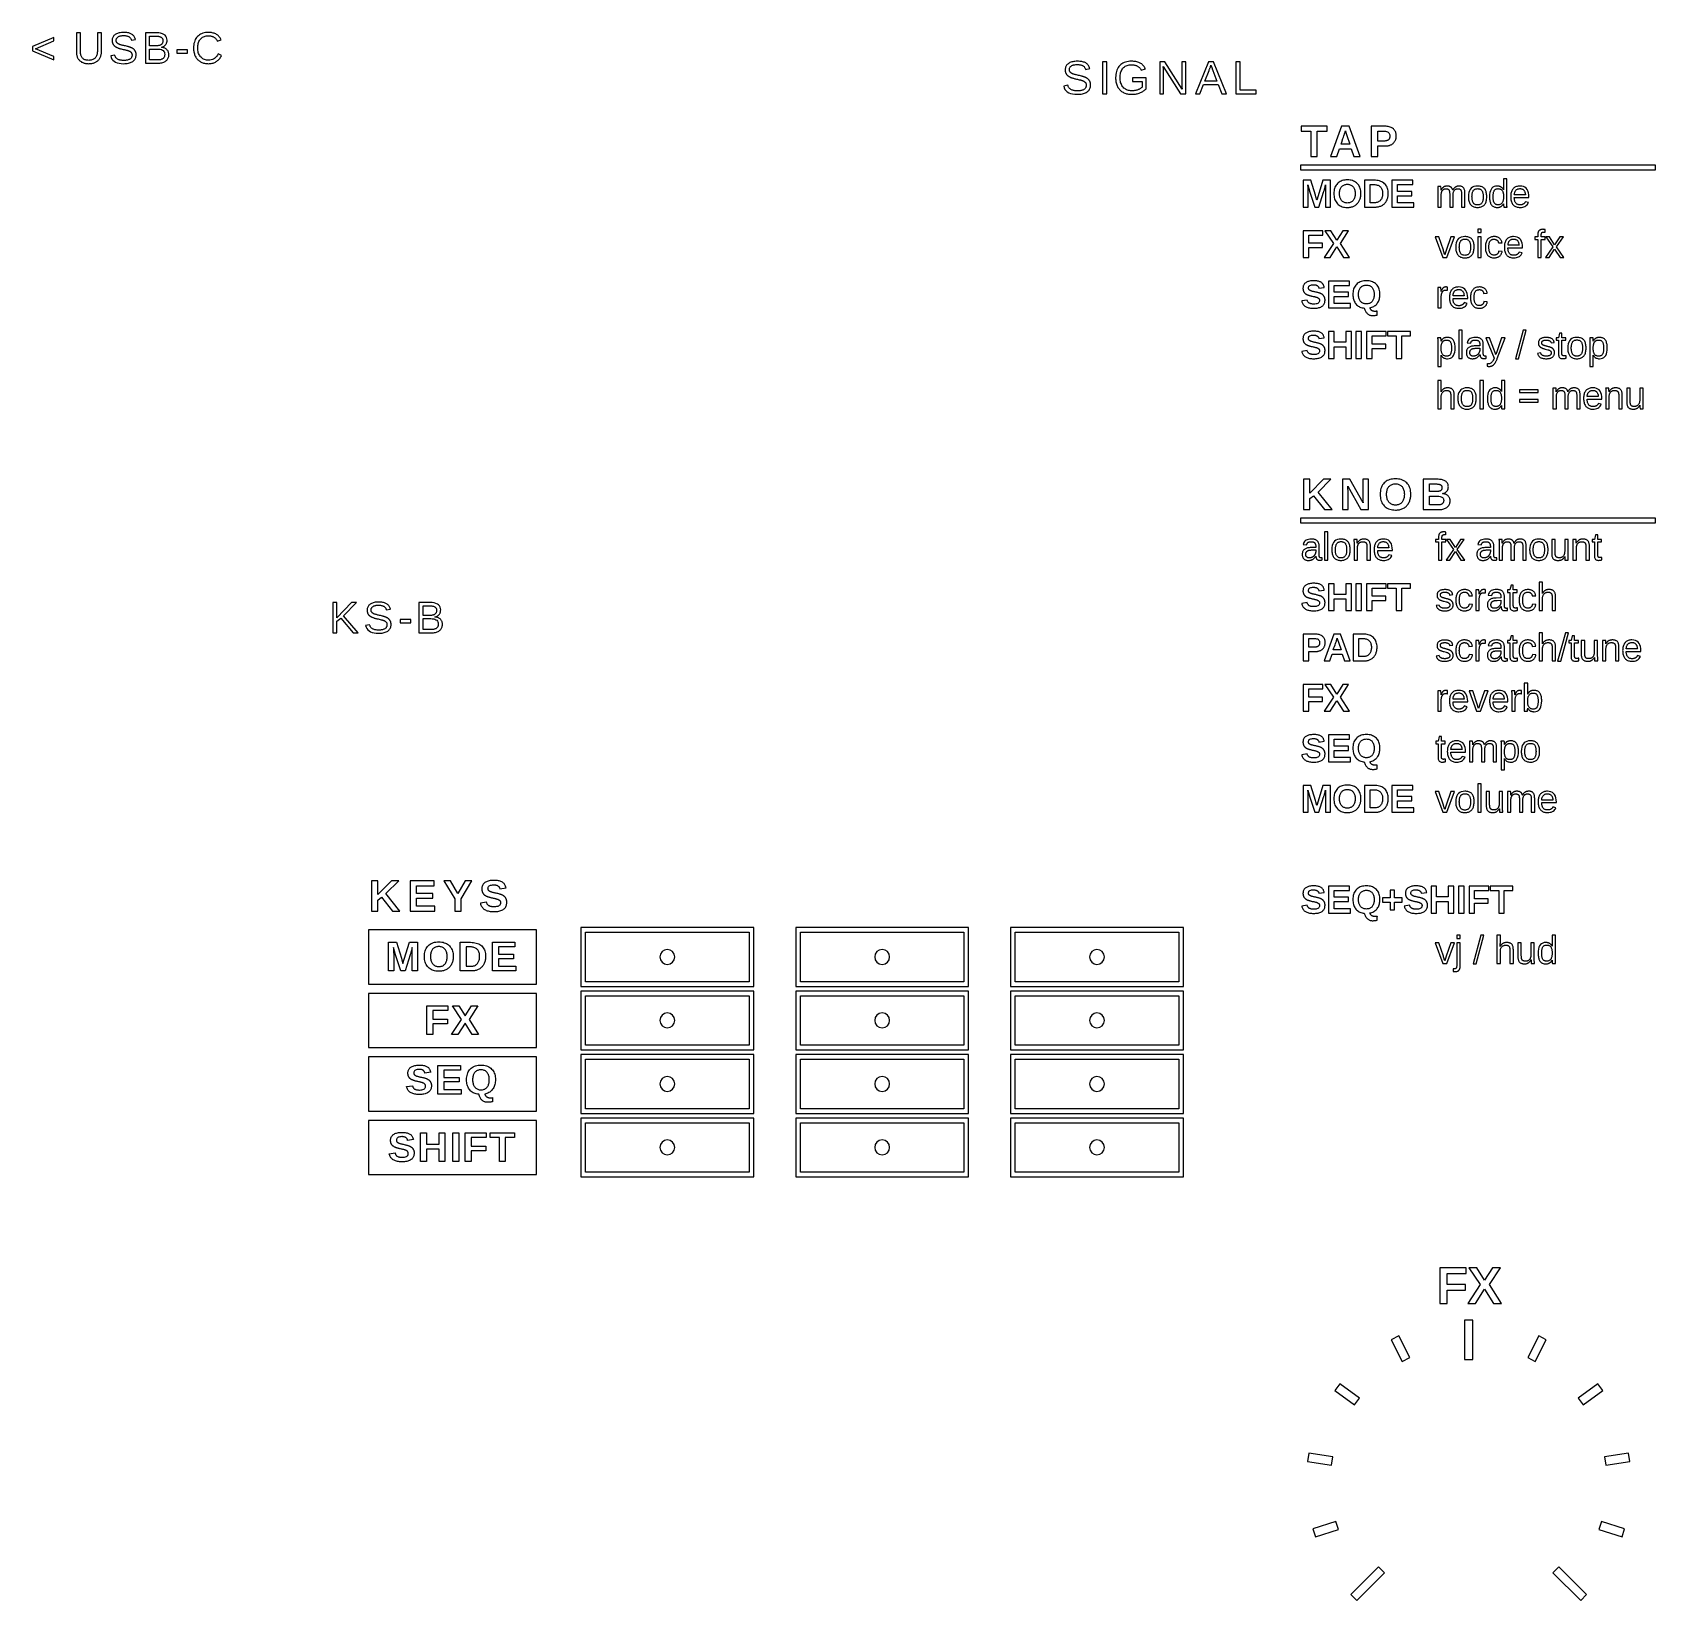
# Model space of a CAD drawing. Header units: metres. Extents: x 8.1 to 95, y -21.3 to 62.6.
import ezdxf

# ---------------------------------------------------------------- set-up
doc = ezdxf.new("R2010")
doc.units = ezdxf.units.M

msp = doc.modelspace()

# ---------------------------------------------------------------- linework, layer by layer
for p, q in [((10.6876, 62.6243), (10.4674, 62.6243)), ((10.4674, 62.6243), (10.4674, 61.5902)), ((10.6876, 61.6087), (10.6876, 62.6243)), ((11.8081, 62.6243), (11.5891, 62.6243)), ((11.5891, 62.6243), (11.5891, 61.6237)), ((11.8081, 61.611), (11.8081, 62.6243)), ((12.5803, 62.5592), (12.5431, 62.5355)), ((12.6209, 62.5802), (12.5803, 62.5592)), ((12.6649, 62.5983), (12.6209, 62.5802)), ((12.7122, 62.6136), (12.6649, 62.5983)), ((12.763, 62.6262), (12.7122, 62.6136)), ((12.8172, 62.636), (12.763, 62.6262)), ((12.8748, 62.6429), (12.8172, 62.636)), ((12.9358, 62.6471), (12.8748, 62.6429)), ((13.0002, 62.6485), (12.9358, 62.6471)), ((13.0601, 62.6475), (13.0002, 62.6485)), ((13.1167, 62.6443), (13.0601, 62.6475)), ((13.1702, 62.6391), (13.1167, 62.6443)), ((13.2204, 62.6318), (13.1702, 62.6391)), ((13.2674, 62.6224), (13.2204, 62.6318)), ((13.3112, 62.6109), (13.2674, 62.6224)), ((13.3518, 62.5972), (13.3112, 62.6109)), ((13.3891, 62.5816), (13.3518, 62.5972)), ((13.4233, 62.5638), (13.3891, 62.5816)), ((13.4547, 62.5435), (13.4233, 62.5638)), ((14.7527, 62.6243), (14.1625, 62.6243)), ((14.1625, 62.6243), (14.1625, 61)), ((14.8727, 62.6194), (14.7527, 62.6243)), ((14.9786, 62.6048), (14.8727, 62.6194)), ((15.0704, 62.5805), (14.9786, 62.6048)), ((15.148, 62.5464), (15.0704, 62.5805)), ((17.1685, 62.5806), (17.1079, 62.5507)), ((17.233, 62.605), (17.1685, 62.5806)), ((17.3016, 62.6241), (17.233, 62.605)), ((17.3741, 62.6376), (17.3016, 62.6241)), ((17.4506, 62.6458), (17.3741, 62.6376)), ((17.5311, 62.6485), (17.4506, 62.6458)), ((17.5877, 62.6473), (17.5311, 62.6485)), ((17.6422, 62.6435), (17.5877, 62.6473)), ((17.6946, 62.6372), (17.6422, 62.6435)), ((17.7449, 62.6285), (17.6946, 62.6372)), ((17.793, 62.6172), (17.7449, 62.6285)), ((17.8391, 62.6034), (17.793, 62.6172)), ((17.883, 62.5871), (17.8391, 62.6034)), ((17.9249, 62.5684), (17.883, 62.5871)), ((17.9646, 62.5471), (17.9249, 62.5684)), ((9.26349, 62.3764), (8.11642, 61.8946)), ((8.11642, 61.8946), (8.11642, 61.6582)), ((8.27435, 61.777), (9.26349, 62.1989)), ((9.26349, 61.3539), (8.27435, 61.777)), ((9.26349, 62.1989), (9.26349, 62.3764)), ((12.3854, 62.2591), (12.3834, 62.2139)), ((12.3834, 62.2139), (12.3838, 62.1939)), ((12.3838, 62.1939), (12.3849, 62.1745)), ((12.3849, 62.1745), (12.3868, 62.1555)), ((12.3913, 62.3019), (12.3854, 62.2591)), ((12.3868, 62.1555), (12.3895, 62.137)), ((12.3895, 62.137), (12.3929, 62.1191)), ((12.4012, 62.3424), (12.3913, 62.3019)), ((12.3929, 62.1191), (12.397, 62.1017)), ((12.397, 62.1017), (12.4019, 62.0848)), ((12.415, 62.3805), (12.4012, 62.3424)), ((12.4019, 62.0848), (12.4076, 62.0684)), ((12.4076, 62.0684), (12.414, 62.0525)), ((12.414, 62.0525), (12.4211, 62.0371)), ((12.4327, 62.4162), (12.415, 62.3805)), ((12.4211, 62.0371), (12.4289, 62.0221)), ((12.4289, 62.0221), (12.4374, 62.0076)), ((12.4544, 62.4496), (12.4327, 62.4162)), ((12.4374, 62.0076), (12.4465, 61.9935)), ((12.4465, 61.9935), (12.4563, 61.9799)), ((12.48, 62.4806), (12.4544, 62.4496)), ((12.4563, 61.9799), (12.4668, 61.9667)), ((12.4668, 61.9667), (12.4779, 61.9539)), ((12.4779, 61.9539), (12.4897, 61.9416)), ((12.5096, 62.5092), (12.48, 62.4806)), ((12.4897, 61.9416), (12.5022, 61.9297)), ((12.5022, 61.9297), (12.5155, 61.9182)), ((12.5431, 62.5355), (12.5096, 62.5092)), ((12.5155, 61.9182), (12.5299, 61.9069)), ((12.5299, 61.9069), (12.5453, 61.8958)), ((12.5453, 61.8958), (12.5617, 61.885)), ((12.5617, 61.885), (12.5792, 61.8745)), ((12.5792, 61.8745), (12.5977, 61.8642)), ((12.5977, 61.8642), (12.6173, 61.8541)), ((12.5979, 62.2254), (12.5991, 62.2531)), ((12.5984, 62.2091), (12.5979, 62.2254)), ((12.5998, 62.1934), (12.5984, 62.2091)), ((12.5991, 62.2531), (12.6029, 62.2792)), ((12.6023, 62.1784), (12.5998, 62.1934)), ((12.6057, 62.164), (12.6023, 62.1784)), ((12.6029, 62.2792), (12.6093, 62.3037)), ((12.6101, 62.1502), (12.6057, 62.164)), ((12.6093, 62.3037), (12.6181, 62.3267)), ((12.6155, 62.1371), (12.6101, 62.1502)), ((12.6219, 62.1246), (12.6155, 62.1371)), ((12.6173, 61.8541), (12.6379, 61.8442)), ((12.6181, 62.3267), (12.6295, 62.348)), ((12.6293, 62.1127), (12.6219, 62.1246)), ((12.6376, 62.1015), (12.6293, 62.1127)), ((12.6295, 62.348), (12.6435, 62.3679)), ((12.6469, 62.0908), (12.6376, 62.1015)), ((12.6379, 61.8442), (12.6595, 61.8346)), ((12.6435, 62.3679), (12.6599, 62.3861)), ((12.657, 62.0805), (12.6469, 62.0908)), ((12.6681, 62.0705), (12.657, 62.0805)), ((12.6595, 61.8346), (12.6828, 61.8251)), ((12.6599, 62.3861), (12.6789, 62.4028)), ((12.6799, 62.0609), (12.6681, 62.0705)), ((12.6789, 62.4028), (12.7005, 62.4179)), ((12.6927, 62.0517), (12.6799, 62.0609)), ((12.6828, 61.8251), (12.7085, 61.8157)), ((12.7063, 62.0428), (12.6927, 62.0517)), ((12.7005, 62.4179), (12.7244, 62.4315)), ((12.7208, 62.0343), (12.7063, 62.0428)), ((12.7085, 61.8157), (12.7363, 61.8062)), ((12.7361, 62.0262), (12.7208, 62.0343)), ((12.7244, 62.4315), (12.7506, 62.4435)), ((12.7523, 62.0185), (12.7361, 62.0262)), ((12.7363, 61.8062), (12.7665, 61.7967)), ((12.7506, 62.4435), (12.7791, 62.4538)), ((12.7708, 62.0107), (12.7523, 62.0185)), ((12.7665, 61.7967), (12.799, 61.7872)), ((12.793, 62.0026), (12.7708, 62.0107)), ((12.7791, 62.4538), (12.8099, 62.4626)), ((12.8188, 61.9941), (12.793, 62.0026)), ((12.799, 61.7872), (12.8338, 61.7778)), ((12.8099, 62.4626), (12.8429, 62.4698)), ((12.8483, 61.9852), (12.8188, 61.9941)), ((12.8338, 61.7778), (12.8708, 61.7683)), ((12.8429, 62.4698), (12.8783, 62.4753)), ((12.8815, 61.9759), (12.8483, 61.9852)), ((12.8708, 61.7683), (12.9102, 61.7588)), ((12.8783, 62.4753), (12.9159, 62.4793)), ((12.9184, 61.9662), (12.8815, 61.9759)), ((12.9102, 61.7588), (12.9761, 61.7437)), ((12.9159, 62.4793), (12.9557, 62.4817)), ((12.9589, 61.9562), (12.9184, 61.9662)), ((12.9557, 62.4817), (12.9979, 62.4825)), ((13.0031, 61.9458), (12.9589, 61.9562)), ((12.9761, 61.7437), (13.0234, 61.7328)), ((12.9979, 62.4825), (13.0364, 62.4818)), ((13.0509, 61.9349), (13.0031, 61.9458)), ((13.0234, 61.7328), (13.0687, 61.7222)), ((13.0364, 62.4818), (13.073, 62.4796)), ((13.1008, 61.9233), (13.0509, 61.9349)), ((13.0687, 61.7222), (13.0906, 61.717)), ((13.073, 62.4796), (13.1077, 62.476)), ((13.0906, 61.717), (13.133, 61.707)), ((13.1506, 61.9116), (13.1008, 61.9233)), ((13.1077, 62.476), (13.1404, 62.471)), ((13.133, 61.707), (13.1535, 61.702)), ((13.1404, 62.471), (13.1713, 62.4645)), ((13.2002, 61.8998), (13.1506, 61.9116)), ((13.1535, 61.702), (13.1734, 61.6971)), ((13.1713, 62.4645), (13.2003, 62.4566)), ((13.1734, 61.6971), (13.1927, 61.6918)), ((13.1927, 61.6918), (13.2114, 61.6863)), ((13.2167, 61.8957), (13.2002, 61.8998)), ((13.2003, 62.4566), (13.2273, 62.4473)), ((13.2329, 61.8915), (13.2167, 61.8957)), ((13.2273, 62.4473), (13.2525, 62.4365)), ((13.2491, 61.8871), (13.2329, 61.8915)), ((13.265, 61.8825), (13.2491, 61.8871)), ((13.2525, 62.4365), (13.2757, 62.4243)), ((13.2809, 61.8778), (13.265, 61.8825)), ((13.2757, 62.4243), (13.2972, 62.4105)), ((13.2965, 61.8729), (13.2809, 61.8778)), ((13.312, 61.8678), (13.2965, 61.8729)), ((13.2972, 62.4105), (13.3171, 62.3949)), ((13.3274, 61.8625), (13.312, 61.8678)), ((13.3171, 62.3949), (13.3354, 62.3776)), ((13.3426, 61.8571), (13.3274, 61.8625)), ((13.3354, 62.3776), (13.3521, 62.3585)), ((13.3576, 61.8515), (13.3426, 61.8571)), ((13.3521, 62.3585), (13.3672, 62.3377)), ((13.3724, 61.8457), (13.3576, 61.8515)), ((13.3672, 62.3377), (13.3808, 62.3152)), ((13.387, 61.8396), (13.3724, 61.8457)), ((13.3808, 62.3152), (13.3927, 62.2908)), ((13.4013, 61.8334), (13.387, 61.8396)), ((13.3927, 62.2908), (13.403, 62.2648)), ((13.4155, 61.8269), (13.4013, 61.8334)), ((13.403, 62.2648), (13.4118, 62.237)), ((13.4118, 62.237), (13.6285, 62.275)), ((13.4294, 61.8202), (13.4155, 61.8269)), ((13.4431, 61.8133), (13.4294, 61.8202)), ((13.4567, 61.8062), (13.4431, 61.8133)), ((13.484, 62.5202), (13.4547, 62.5435)), ((13.47, 61.7989), (13.4567, 61.8062)), ((13.483, 61.7913), (13.47, 61.7989)), ((13.4956, 61.7833), (13.483, 61.7913)), ((13.5112, 62.494), (13.484, 62.5202)), ((13.5078, 61.7749), (13.4956, 61.7833)), ((13.5197, 61.7662), (13.5078, 61.7749)), ((13.5361, 62.4649), (13.5112, 62.494)), ((13.5311, 61.7571), (13.5197, 61.7662)), ((13.5422, 61.7477), (13.5311, 61.7571)), ((13.5589, 62.4328), (13.5361, 62.4649)), ((13.5529, 61.7378), (13.5422, 61.7477)), ((13.5632, 61.7276), (13.5529, 61.7378)), ((13.5796, 62.3978), (13.5589, 62.4328)), ((13.5732, 61.717), (13.5632, 61.7276)), ((13.5827, 61.7061), (13.5732, 61.717)), ((13.598, 62.3598), (13.5796, 62.3978)), ((13.5917, 61.6947), (13.5827, 61.7061)), ((13.6003, 61.6828), (13.5917, 61.6947)), ((13.6143, 62.3189), (13.598, 62.3598)), ((13.6285, 62.275), (13.6143, 62.3189)), ((14.3826, 61.9338), (14.3826, 62.4479)), ((14.3826, 62.4479), (14.7527, 62.4479)), ((14.7527, 61.9338), (14.3826, 61.9338)), ((14.3826, 61.1764), (14.3826, 61.762)), ((14.3826, 61.762), (14.793, 61.762)), ((14.7527, 62.4479), (14.7896, 62.4472)), ((14.7908, 61.9346), (14.7527, 61.9338)), ((14.7896, 62.4472), (14.8245, 62.4451)), ((14.8267, 61.937), (14.7908, 61.9346)), ((14.793, 61.762), (14.8777, 61.7585)), ((14.8245, 62.4451), (14.8575, 62.4417)), ((14.8604, 61.9411), (14.8267, 61.937)), ((14.8575, 62.4417), (14.8884, 62.4368)), ((14.8918, 61.9469), (14.8604, 61.9411)), ((14.8777, 61.7585), (14.9524, 61.7478)), ((14.8884, 62.4368), (14.9174, 62.4305)), ((14.9211, 61.9542), (14.8918, 61.9469)), ((14.9174, 62.4305), (14.9443, 62.4228)), ((14.9482, 61.9632), (14.9211, 61.9542)), ((14.9443, 62.4228), (14.9693, 62.4138)), ((14.973, 61.9739), (14.9482, 61.9632)), ((14.9524, 61.7478), (15.0172, 61.7301)), ((14.9693, 62.4138), (14.9922, 62.4033)), ((14.9957, 61.9861), (14.973, 61.9739)), ((14.9922, 62.4033), (15.0132, 62.3914)), ((15.0161, 62), (14.9957, 61.9861)), ((15.0132, 62.3914), (15.0321, 62.378)), ((15.0155, 61.8565), (15.0475, 61.8648)), ((15.0575, 61.8504), (15.0155, 61.8565)), ((15.0344, 62.0157), (15.0161, 62)), ((15.0172, 61.7301), (15.072, 61.7053)), ((15.0321, 62.378), (15.0488, 62.3626)), ((15.0505, 62.033), (15.0344, 62.0157)), ((15.0475, 61.8648), (15.0778, 61.8746)), ((15.0488, 62.3626), (15.0632, 62.3455)), ((15.0645, 62.0521), (15.0505, 62.033)), ((15.0972, 61.8422), (15.0575, 61.8504)), ((15.0632, 62.3455), (15.0754, 62.3264)), ((15.0763, 62.073), (15.0645, 62.0521)), ((15.072, 61.7053), (15.1168, 61.6734)), ((15.0754, 62.3264), (15.0854, 62.3055)), ((15.086, 62.0956), (15.0763, 62.073)), ((15.0778, 61.8746), (15.1065, 61.886)), ((15.0854, 62.3055), (15.0932, 62.2828)), ((15.0935, 62.1199), (15.086, 62.0956)), ((15.0932, 62.2828), (15.0987, 62.2582)), ((15.0988, 62.1461), (15.0935, 62.1199)), ((15.1348, 61.8319), (15.0972, 61.8422)), ((15.0987, 62.2582), (15.102, 62.2318)), ((15.1021, 62.1739), (15.0988, 62.1461)), ((15.102, 62.2318), (15.1031, 62.2035)), ((15.1031, 62.2035), (15.1021, 62.1739)), ((15.1065, 61.886), (15.1335, 61.899)), ((15.1335, 61.899), (15.1589, 61.9136)), ((15.1702, 61.8195), (15.1348, 61.8319)), ((15.2115, 62.5026), (15.148, 62.5464)), ((15.1589, 61.9136), (15.1826, 61.9298)), ((15.2033, 61.8051), (15.1702, 61.8195)), ((15.1826, 61.9298), (15.2046, 61.9476)), ((15.2343, 61.7886), (15.2033, 61.8051)), ((15.2046, 61.9476), (15.225, 61.967)), ((15.261, 62.4491), (15.2115, 62.5026)), ((15.225, 61.967), (15.2438, 61.9879)), ((15.2631, 61.7701), (15.2343, 61.7886)), ((15.2438, 61.9879), (15.2607, 62.0103)), ((15.2607, 62.0103), (15.2757, 62.0338)), ((15.2962, 62.3858), (15.261, 62.4491)), ((15.2897, 61.7495), (15.2631, 61.7701)), ((15.2757, 62.0338), (15.2886, 62.0584)), ((15.2886, 62.0584), (15.2996, 62.0842)), ((15.3141, 61.7268), (15.2897, 61.7495)), ((15.3174, 62.3128), (15.2962, 62.3858)), ((15.2996, 62.0842), (15.3085, 62.1111)), ((15.3085, 62.1111), (15.3155, 62.1391)), ((15.3361, 61.7024), (15.3141, 61.7268)), ((15.3155, 62.1391), (15.3205, 62.1683)), ((15.3245, 62.23), (15.3174, 62.3128)), ((15.3205, 62.1683), (15.3235, 62.1986)), ((15.3235, 62.1986), (15.3245, 62.23)), ((15.3555, 61.6767), (15.3361, 61.7024)), ((16.4187, 61.7193), (15.8423, 61.7193)), ((15.8423, 61.7193), (15.8423, 61.5349)), ((16.4187, 61.5349), (16.4187, 61.7193)), ((16.7429, 61.9039), (16.7403, 61.8196)), ((16.7403, 61.8196), (16.7415, 61.7629)), ((16.7415, 61.7629), (16.7449, 61.7078)), ((16.7507, 61.984), (16.7429, 61.9039)), ((16.7449, 61.7078), (16.7507, 61.6545)), ((16.7636, 62.06), (16.7507, 61.984)), ((16.7818, 62.1317), (16.7636, 62.06)), ((16.8051, 62.1994), (16.7818, 62.1317)), ((16.8336, 62.2628), (16.8051, 62.1994)), ((16.8672, 62.3222), (16.8336, 62.2628)), ((16.9061, 62.3773), (16.8672, 62.3222)), ((16.9501, 62.4283), (16.9061, 62.3773)), ((16.9987, 62.4745), (16.9501, 62.4283)), ((16.964, 61.8196), (16.9658, 61.8852)), ((16.9659, 61.7547), (16.964, 61.8196)), ((16.9658, 61.8852), (16.9714, 61.9475)), ((16.9717, 61.6927), (16.9659, 61.7547)), ((16.9714, 61.9475), (16.9806, 62.0067)), ((16.9813, 61.6336), (16.9717, 61.6927)), ((16.9806, 62.0067), (16.9935, 62.0627)), ((16.9935, 62.0627), (17.0102, 62.1156)), ((17.0513, 62.5153), (16.9987, 62.4745)), ((17.0102, 62.1156), (17.0305, 62.1652)), ((17.0305, 62.1652), (17.0546, 62.2117)), ((17.1079, 62.5507), (17.0513, 62.5153)), ((17.0546, 62.2117), (17.0824, 62.255)), ((17.0824, 62.255), (17.1138, 62.2952)), ((17.1138, 62.2952), (17.1486, 62.3316)), ((17.1486, 62.3316), (17.1863, 62.3637)), ((17.1863, 62.3637), (17.2271, 62.3916)), ((17.2271, 62.3916), (17.2707, 62.4151)), ((17.2707, 62.4151), (17.3173, 62.4344)), ((17.3173, 62.4344), (17.3669, 62.4494)), ((17.3669, 62.4494), (17.4195, 62.4601)), ((17.4195, 62.4601), (17.475, 62.4665)), ((17.475, 62.4665), (17.5334, 62.4687)), ((17.5334, 62.4687), (17.571, 62.4677)), ((17.571, 62.4677), (17.6075, 62.465)), ((17.6075, 62.465), (17.6428, 62.4603)), ((17.6428, 62.4603), (17.6769, 62.4539)), ((17.6769, 62.4539), (17.7099, 62.4455)), ((17.7099, 62.4455), (17.7417, 62.4354)), ((17.7417, 62.4354), (17.7724, 62.4233)), ((17.7724, 62.4233), (17.8019, 62.4095)), ((17.8019, 62.4095), (17.8303, 62.3937)), ((17.8303, 62.3937), (17.8572, 62.3763)), ((17.8572, 62.3763), (17.8825, 62.3571)), ((17.8825, 62.3571), (17.9061, 62.3364)), ((17.9061, 62.3364), (17.9279, 62.3139)), ((17.9279, 62.3139), (17.9481, 62.2899)), ((17.9481, 62.2899), (17.9666, 62.2641)), ((18.0021, 62.5233), (17.9646, 62.5471)), ((17.9666, 62.2641), (17.9834, 62.2367)), ((17.9834, 62.2367), (17.9985, 62.2077)), ((17.9985, 62.2077), (18.0119, 62.177)), ((18.0374, 62.4971), (18.0021, 62.5233)), ((18.0119, 62.177), (18.2205, 62.2462)), ((18.0704, 62.4686), (18.0374, 62.4971)), ((18.1011, 62.4375), (18.0704, 62.4686)), ((18.1295, 62.4041), (18.1011, 62.4375)), ((18.1557, 62.3683), (18.1295, 62.4041)), ((18.1796, 62.33), (18.1557, 62.3683)), ((18.2012, 62.2893), (18.1796, 62.33)), ((18.2205, 62.2462), (18.2012, 62.2893)), ((8.11642, 61.6582), (9.26349, 61.1775)), ((9.26349, 61.1775), (9.26349, 61.3539)), ((10.4674, 61.5902), (10.4684, 61.5484)), ((10.4684, 61.5484), (10.4714, 61.5078)), ((10.4714, 61.5078), (10.4765, 61.4686)), ((10.4765, 61.4686), (10.4835, 61.4306)), ((10.4835, 61.4306), (10.4926, 61.394)), ((10.4926, 61.394), (10.5037, 61.3586)), ((10.5037, 61.3586), (10.5169, 61.3246)), ((10.5169, 61.3246), (10.532, 61.2919)), ((10.532, 61.2919), (10.5492, 61.2605)), ((10.5492, 61.2605), (10.5682, 61.2306)), ((10.5682, 61.2306), (10.5889, 61.2023)), ((10.5889, 61.2023), (10.6112, 61.1756)), ((10.6112, 61.1756), (10.6352, 61.1505)), ((10.6352, 61.1505), (10.6608, 61.1271)), ((10.6608, 61.1271), (10.6881, 61.1053)), ((10.6889, 61.5606), (10.6876, 61.6087)), ((10.6881, 61.1053), (10.717, 61.0851)), ((10.6931, 61.5151), (10.6889, 61.5606)), ((10.7001, 61.4723), (10.6931, 61.5151)), ((10.7099, 61.4321), (10.7001, 61.4723)), ((10.7224, 61.3945), (10.7099, 61.4321)), ((10.717, 61.0851), (10.7476, 61.0665)), ((10.7378, 61.3597), (10.7224, 61.3945)), ((10.7559, 61.3274), (10.7378, 61.3597)), ((10.7476, 61.0665), (10.7798, 61.0496)), ((10.7768, 61.2979), (10.7559, 61.3274)), ((10.8005, 61.2709), (10.7768, 61.2979)), ((10.7798, 61.0496), (10.8134, 61.0343)), ((10.8269, 61.2467), (10.8005, 61.2709)), ((10.8134, 61.0343), (10.8484, 61.0209)), ((10.8557, 61.2254), (10.8269, 61.2467)), ((10.8484, 61.0209), (10.8846, 61.0092)), ((10.887, 61.2069), (10.8557, 61.2254)), ((10.8846, 61.0092), (10.922, 60.9994)), ((10.9208, 61.1912), (10.887, 61.2069)), ((10.957, 61.1784), (10.9208, 61.1912)), ((10.922, 60.9994), (10.9607, 60.9913)), ((10.9957, 61.1684), (10.957, 61.1784)), ((10.9607, 60.9913), (11.0006, 60.985)), ((11.0369, 61.1613), (10.9957, 61.1684)), ((11.0006, 60.985), (11.0418, 60.9805)), ((11.0806, 61.157), (11.0369, 61.1613)), ((11.0418, 60.9805), (11.0842, 60.9779)), ((11.1268, 61.1556), (11.0806, 61.157)), ((11.0842, 60.9779), (11.1279, 60.977)), ((11.1743, 61.1571), (11.1268, 61.1556)), ((11.1279, 60.977), (11.1734, 60.9779)), ((11.1734, 60.9779), (11.2175, 60.9807)), ((11.2193, 61.1615), (11.1743, 61.1571)), ((11.2175, 60.9807), (11.2602, 60.9854)), ((11.262, 61.1689), (11.2193, 61.1615)), ((11.2602, 60.9854), (11.3016, 60.9919)), ((11.3022, 61.1792), (11.262, 61.1689)), ((11.3016, 60.9919), (11.3416, 61.0002)), ((11.3401, 61.1924), (11.3022, 61.1792)), ((11.3755, 61.2086), (11.3401, 61.1924)), ((11.3416, 61.0002), (11.3803, 61.0105)), ((11.4086, 61.2278), (11.3755, 61.2086)), ((11.3803, 61.0105), (11.4176, 61.0226)), ((11.4392, 61.2499), (11.4086, 61.2278)), ((11.4176, 61.0226), (11.4536, 61.0366)), ((11.4674, 61.2749), (11.4392, 61.2499)), ((11.4536, 61.0366), (11.4882, 61.0524)), ((11.493, 61.3028), (11.4674, 61.2749)), ((11.4882, 61.0524), (11.5213, 61.0701)), ((11.5155, 61.3334), (11.493, 61.3028)), ((11.535, 61.3667), (11.5155, 61.3334)), ((11.5213, 61.0701), (11.5527, 61.0893)), ((11.5515, 61.4027), (11.535, 61.3667)), ((11.565, 61.4415), (11.5515, 61.4027)), ((11.5527, 61.0893), (11.5823, 61.1103)), ((11.5755, 61.483), (11.565, 61.4415)), ((11.5831, 61.5271), (11.5755, 61.483)), ((11.5823, 61.1103), (11.6103, 61.1329)), ((11.5876, 61.5741), (11.5831, 61.5271)), ((11.5891, 61.6237), (11.5876, 61.5741)), ((11.6103, 61.1329), (11.6366, 61.1572)), ((11.6366, 61.1572), (11.6611, 61.1831)), ((11.6611, 61.1831), (11.6839, 61.2107)), ((11.6839, 61.2107), (11.7051, 61.24)), ((11.7051, 61.24), (11.7245, 61.2709)), ((11.7245, 61.2709), (11.7421, 61.3033)), ((11.7421, 61.3033), (11.7575, 61.3371)), ((11.7575, 61.3371), (11.7709, 61.3722)), ((11.7709, 61.3722), (11.7823, 61.4087)), ((11.7823, 61.4087), (11.7916, 61.4465)), ((11.7916, 61.4465), (11.7988, 61.4856)), ((11.7988, 61.4856), (11.804, 61.526)), ((11.804, 61.526), (11.8071, 61.5679)), ((11.8071, 61.5679), (11.8081, 61.611)), ((12.5206, 61.4323), (12.3074, 61.3896)), ((12.3074, 61.3896), (12.3345, 61.303)), ((12.3345, 61.303), (12.374, 61.2266)), ((12.374, 61.2266), (12.4258, 61.1604)), ((12.4258, 61.1604), (12.49, 61.1043)), ((12.49, 61.1043), (12.5665, 61.0585)), ((12.5299, 61.4007), (12.5206, 61.4323)), ((12.5411, 61.3711), (12.5299, 61.4007)), ((12.5544, 61.3433), (12.5411, 61.3711)), ((12.5698, 61.3175), (12.5544, 61.3433)), ((12.5665, 61.0585), (12.6553, 61.0228)), ((12.5872, 61.2936), (12.5698, 61.3175)), ((12.6067, 61.2717), (12.5872, 61.2936)), ((12.6282, 61.2516), (12.6067, 61.2717)), ((12.6518, 61.2335), (12.6282, 61.2516)), ((12.6774, 61.2173), (12.6518, 61.2335)), ((12.6553, 61.0228), (12.7564, 60.9973)), ((12.7051, 61.2029), (12.6774, 61.2173)), ((12.735, 61.1902), (12.7051, 61.2029)), ((12.767, 61.1792), (12.735, 61.1902)), ((12.7564, 60.9973), (12.8698, 60.9821)), ((12.8011, 61.1699), (12.767, 61.1792)), ((12.8373, 61.1623), (12.8011, 61.1699)), ((12.8757, 61.1563), (12.8373, 61.1623)), ((12.8698, 60.9821), (12.9956, 60.977)), ((12.9162, 61.1521), (12.8757, 61.1563)), ((12.9589, 61.1496), (12.9162, 61.1521)), ((13.0037, 61.1487), (12.9589, 61.1496)), ((12.9956, 60.977), (13.0648, 60.9785)), ((13.0499, 61.1496), (13.0037, 61.1487)), ((13.0936, 61.1523), (13.0499, 61.1496)), ((13.0648, 60.9785), (13.1304, 60.983)), ((13.135, 61.1568), (13.0936, 61.1523)), ((13.1304, 60.983), (13.1925, 60.9907)), ((13.174, 61.1632), (13.135, 61.1568)), ((13.2106, 61.1713), (13.174, 61.1632)), ((13.1925, 60.9907), (13.2511, 61.0013)), ((13.2447, 61.1812), (13.2106, 61.1713)), ((13.2114, 61.6863), (13.2295, 61.6805)), ((13.2295, 61.6805), (13.2469, 61.6745)), ((13.2765, 61.193), (13.2447, 61.1812)), ((13.2469, 61.6745), (13.2637, 61.6682)), ((13.2511, 61.0013), (13.3061, 61.015)), ((13.2637, 61.6682), (13.2798, 61.6617)), ((13.3058, 61.2065), (13.2765, 61.193)), ((13.2798, 61.6617), (13.2954, 61.6549)), ((13.2954, 61.6549), (13.3103, 61.6479)), ((13.3328, 61.2219), (13.3058, 61.2065)), ((13.3061, 61.015), (13.3576, 61.0318)), ((13.3103, 61.6479), (13.3245, 61.6405)), ((13.3245, 61.6405), (13.3381, 61.6327)), ((13.3571, 61.239), (13.3328, 61.2219)), ((13.3381, 61.6327), (13.3508, 61.6244)), ((13.3508, 61.6244), (13.3629, 61.6158)), ((13.3786, 61.2578), (13.3571, 61.239)), ((13.3576, 61.0318), (13.4055, 61.0516)), ((13.3629, 61.6158), (13.3743, 61.6067)), ((13.3743, 61.6067), (13.3849, 61.5972)), ((13.3972, 61.2783), (13.3786, 61.2578)), ((13.3849, 61.5972), (13.3947, 61.5872)), ((13.3947, 61.5872), (13.4039, 61.5768)), ((13.4129, 61.3005), (13.3972, 61.2783)), ((13.4039, 61.5768), (13.4123, 61.566)), ((13.4055, 61.0516), (13.4499, 61.0744)), ((13.4123, 61.566), (13.42, 61.5546)), ((13.4258, 61.3244), (13.4129, 61.3005)), ((13.42, 61.5546), (13.4267, 61.5425)), ((13.4358, 61.35), (13.4258, 61.3244)), ((13.4267, 61.5425), (13.4325, 61.5296)), ((13.4325, 61.5296), (13.4374, 61.516)), ((13.4429, 61.3773), (13.4358, 61.35)), ((13.4374, 61.516), (13.4415, 61.5017)), ((13.4415, 61.5017), (13.4446, 61.4866)), ((13.4472, 61.4062), (13.4429, 61.3773)), ((13.4446, 61.4866), (13.4469, 61.4708)), ((13.4469, 61.4708), (13.4482, 61.4542)), ((13.4486, 61.4369), (13.4472, 61.4062)), ((13.4482, 61.4542), (13.4486, 61.4369)), ((13.4499, 61.0744), (13.4907, 61.1003)), ((13.4907, 61.1003), (13.5276, 61.129)), ((13.5276, 61.129), (13.5602, 61.1601)), ((13.5602, 61.1601), (13.5884, 61.1938)), ((13.5884, 61.1938), (13.6123, 61.23)), ((13.6083, 61.6706), (13.6003, 61.6828)), ((13.616, 61.6579), (13.6083, 61.6706)), ((13.6123, 61.23), (13.6318, 61.2687)), ((13.6231, 61.6448), (13.616, 61.6579)), ((13.6298, 61.6313), (13.6231, 61.6448)), ((13.636, 61.6173), (13.6298, 61.6313)), ((13.6318, 61.2687), (13.647, 61.3098)), ((13.6418, 61.6029), (13.636, 61.6173)), ((13.647, 61.588), (13.6418, 61.6029)), ((13.6515, 61.5726), (13.647, 61.588)), ((13.647, 61.3098), (13.6579, 61.3535)), ((13.6555, 61.5565), (13.6515, 61.5726)), ((13.6589, 61.5399), (13.6555, 61.5565)), ((13.6579, 61.3535), (13.6644, 61.3997)), ((13.6616, 61.5228), (13.6589, 61.5399)), ((13.6638, 61.5051), (13.6616, 61.5228)), ((13.6653, 61.4868), (13.6638, 61.5051)), ((13.6644, 61.3997), (13.6665, 61.4484)), ((13.6662, 61.4679), (13.6653, 61.4868)), ((13.6665, 61.4484), (13.6662, 61.4679)), ((14.1625, 61), (14.8219, 61)), ((14.8103, 61.1764), (14.3826, 61.1764)), ((14.8538, 61.1773), (14.8103, 61.1764)), ((14.8219, 61), (14.8828, 61.0015)), ((14.8946, 61.1801), (14.8538, 61.1773)), ((14.8828, 61.0015), (14.9408, 61.0059)), ((14.9326, 61.1847), (14.8946, 61.1801)), ((14.968, 61.1912), (14.9326, 61.1847)), ((14.9408, 61.0059), (14.9957, 61.0134)), ((15.0007, 61.1995), (14.968, 61.1912)), ((14.9957, 61.0134), (15.0475, 61.0238)), ((15.0306, 61.2097), (15.0007, 61.1995)), ((15.0579, 61.2217), (15.0306, 61.2097)), ((15.0475, 61.0238), (15.0963, 61.0372)), ((15.0824, 61.2356), (15.0579, 61.2217)), ((15.1043, 61.2513), (15.0824, 61.2356)), ((15.0963, 61.0372), (15.1421, 61.0535)), ((15.1236, 61.2689), (15.1043, 61.2513)), ((15.1168, 61.6734), (15.1517, 61.6344)), ((15.1407, 61.2883), (15.1236, 61.2689)), ((15.1555, 61.3095), (15.1407, 61.2883)), ((15.1421, 61.0535), (15.1848, 61.0729)), ((15.1517, 61.6344), (15.1766, 61.5883)), ((15.168, 61.3325), (15.1555, 61.3095)), ((15.1783, 61.3573), (15.168, 61.3325)), ((15.1766, 61.5883), (15.1915, 61.5352)), ((15.1863, 61.384), (15.1783, 61.3573)), ((15.1848, 61.0729), (15.2245, 61.0952)), ((15.192, 61.4125), (15.1863, 61.384)), ((15.1915, 61.5352), (15.1965, 61.475)), ((15.1954, 61.4428), (15.192, 61.4125)), ((15.1965, 61.475), (15.1954, 61.4428)), ((15.2245, 61.0952), (15.2611, 61.1205)), ((15.2611, 61.1205), (15.2942, 61.1484)), ((15.2942, 61.1484), (15.3235, 61.1788)), ((15.3235, 61.1788), (15.3488, 61.2115)), ((15.3488, 61.2115), (15.3703, 61.2466)), ((15.3724, 61.6495), (15.3555, 61.6767)), ((15.3703, 61.2466), (15.3878, 61.284)), ((15.3866, 61.621), (15.3724, 61.6495)), ((15.3983, 61.5911), (15.3866, 61.621)), ((15.3878, 61.284), (15.4015, 61.3239)), ((15.4073, 61.5598), (15.3983, 61.5911)), ((15.4015, 61.3239), (15.4112, 61.3661)), ((15.4138, 61.5271), (15.4073, 61.5598)), ((15.4112, 61.3661), (15.4171, 61.4107)), ((15.4177, 61.4931), (15.4138, 61.5271)), ((15.4171, 61.4107), (15.419, 61.4577)), ((15.419, 61.4577), (15.4177, 61.4931)), ((15.8423, 61.5349), (16.4187, 61.5349)), ((16.7507, 61.6545), (16.7589, 61.6029)), ((16.7589, 61.6029), (16.7693, 61.553)), ((16.7693, 61.553), (16.7821, 61.5048)), ((16.7821, 61.5048), (16.7971, 61.4584)), ((16.7971, 61.4584), (16.8145, 61.4136)), ((16.8145, 61.4136), (16.8343, 61.3706)), ((16.8343, 61.3706), (16.8562, 61.3296)), ((16.8562, 61.3296), (16.8802, 61.2907)), ((16.8802, 61.2907), (16.9064, 61.2539)), ((16.9064, 61.2539), (16.9346, 61.2194)), ((16.9346, 61.2194), (16.965, 61.187)), ((16.965, 61.187), (16.9975, 61.1567)), ((16.9948, 61.5773), (16.9813, 61.6336)), ((17.0122, 61.524), (16.9948, 61.5773)), ((16.9975, 61.1567), (17.032, 61.1286)), ((17.0334, 61.4735), (17.0122, 61.524)), ((17.032, 61.1286), (17.0687, 61.1027)), ((17.0584, 61.426), (17.0334, 61.4735)), ((17.0874, 61.3813), (17.0584, 61.426)), ((17.0687, 61.1027), (17.1075, 61.079)), ((17.1201, 61.3395), (17.0874, 61.3813)), ((17.1075, 61.079), (17.1481, 61.0575)), ((17.1562, 61.3014), (17.1201, 61.3395)), ((17.1481, 61.0575), (17.1904, 61.0387)), ((17.195, 61.2678), (17.1562, 61.3014)), ((17.1904, 61.0387), (17.2344, 61.0223)), ((17.2365, 61.2386), (17.195, 61.2678)), ((17.2344, 61.0223), (17.2799, 61.0084)), ((17.2807, 61.214), (17.2365, 61.2386)), ((17.2799, 61.0084), (17.3271, 60.9971)), ((17.3277, 61.1938), (17.2807, 61.214)), ((17.3271, 60.9971), (17.376, 60.9883)), ((17.3774, 61.1781), (17.3277, 61.1938)), ((17.376, 60.9883), (17.4264, 60.982)), ((17.4297, 61.1669), (17.3774, 61.1781)), ((17.4264, 60.982), (17.4785, 60.9782)), ((17.4848, 61.1602), (17.4297, 61.1669)), ((17.4785, 60.9782), (17.5323, 60.977)), ((17.5427, 61.1579), (17.4848, 61.1602)), ((17.5323, 60.977), (17.5849, 60.9783)), ((17.6164, 61.1621), (17.5427, 61.1579)), ((17.5849, 60.9783), (17.636, 60.9824)), ((17.686, 61.1746), (17.6164, 61.1621)), ((17.636, 60.9824), (17.6857, 60.9891)), ((17.6857, 60.9891), (17.7339, 60.9986)), ((17.7513, 61.1954), (17.686, 61.1746)), ((17.7339, 60.9986), (17.7807, 61.0107)), ((17.8125, 61.2246), (17.7513, 61.1954)), ((17.7807, 61.0107), (17.8261, 61.0256)), ((17.8695, 61.2622), (17.8125, 61.2246)), ((17.8261, 61.0256), (17.8701, 61.0432)), ((17.9223, 61.308), (17.8695, 61.2622)), ((17.8701, 61.0432), (17.9126, 61.0635)), ((17.9126, 61.0635), (17.9536, 61.0865)), ((17.971, 61.3623), (17.9223, 61.308)), ((17.9536, 61.0865), (17.993, 61.112)), ((18.0154, 61.4248), (17.971, 61.3623)), ((17.993, 61.112), (18.0303, 61.1401)), ((18.0557, 61.4957), (18.0154, 61.4248)), ((18.0303, 61.1401), (18.0657, 61.1706)), ((18.2355, 61.4058), (18.0557, 61.4957)), ((18.0657, 61.1706), (18.099, 61.2036)), ((18.099, 61.2036), (18.1303, 61.2391)), ((18.1303, 61.2391), (18.1596, 61.2771)), ((18.1596, 61.2771), (18.1869, 61.3175)), ((18.1869, 61.3175), (18.2122, 61.3604)), ((18.2122, 61.3604), (18.2355, 61.4058)), ((63.4315, 60.8217), (63.4169, 60.7813)), ((63.4503, 60.8595), (63.4315, 60.8217)), ((63.4732, 60.8949), (63.4503, 60.8595)), ((63.5004, 60.9277), (63.4732, 60.8949)), ((63.5317, 60.958), (63.5004, 60.9277)), ((63.5671, 60.9858), (63.5317, 60.958)), ((63.6065, 61.011), (63.5671, 60.9858)), ((63.6495, 61.0331), (63.6065, 61.011)), ((63.696, 61.0523), (63.6495, 61.0331)), ((63.6734, 60.8083), (63.6908, 60.8277)), ((63.6908, 60.8277), (63.711, 60.8453)), ((63.7462, 61.0686), (63.696, 61.0523)), ((63.711, 60.8453), (63.7337, 60.8613)), ((63.7337, 60.8613), (63.7591, 60.8757)), ((63.8, 61.0818), (63.7462, 61.0686)), ((63.7591, 60.8757), (63.7868, 60.8884)), ((63.7868, 60.8884), (63.817, 60.8993)), ((63.8574, 61.0922), (63.8, 61.0818)), ((63.817, 60.8993), (63.8496, 60.9086)), ((63.8496, 60.9086), (63.8846, 60.9162)), ((63.9184, 61.0996), (63.8574, 61.0922)), ((63.8846, 60.9162), (63.922, 60.9221)), ((63.9829, 61.104), (63.9184, 61.0996)), ((63.922, 60.9221), (63.9618, 60.9263)), ((63.9618, 60.9263), (64.004, 60.9289)), ((64.0511, 61.1055), (63.9829, 61.104)), ((64.004, 60.9289), (64.0487, 60.9297)), ((64.0487, 60.9297), (64.0894, 60.9289)), ((64.1145, 61.1044), (64.0511, 61.1055)), ((64.0894, 60.9289), (64.1282, 60.9267)), ((64.1745, 61.101), (64.1145, 61.1044)), ((64.1282, 60.9267), (64.1649, 60.9229)), ((64.1649, 60.9229), (64.1996, 60.9175)), ((64.2311, 61.0955), (64.1745, 61.101)), ((64.1996, 60.9175), (64.2323, 60.9107)), ((64.2843, 61.0878), (64.2311, 61.0955)), ((64.2323, 60.9107), (64.263, 60.9023)), ((64.263, 60.9023), (64.2916, 60.8924)), ((64.334, 61.0778), (64.2843, 61.0878)), ((64.2916, 60.8924), (64.3182, 60.881)), ((64.3182, 60.881), (64.3428, 60.8681)), ((64.3804, 61.0656), (64.334, 61.0778)), ((64.3428, 60.8681), (64.3656, 60.8534)), ((64.3656, 60.8534), (64.3867, 60.837)), ((64.4234, 61.0512), (64.3804, 61.0656)), ((64.3867, 60.837), (64.4061, 60.8186)), ((64.4061, 60.8186), (64.4237, 60.7984)), ((64.4629, 61.0346), (64.4234, 61.0512)), ((64.4991, 61.0157), (64.4629, 61.0346)), ((64.5324, 60.9942), (64.4991, 61.0157)), ((64.5634, 60.9696), (64.5324, 60.9942)), ((64.5921, 60.9419), (64.5634, 60.9696)), ((64.6186, 60.911), (64.5921, 60.9419)), ((64.6427, 60.8771), (64.6186, 60.911)), ((64.6646, 60.84), (64.6427, 60.8771)), ((64.6841, 60.7998), (64.6646, 60.84)), ((65.6219, 61.0798), (65.3888, 61.0798)), ((65.3888, 61.0798), (65.3888, 59.36)), ((65.6219, 59.36), (65.6219, 61.0798)), ((66.2752, 60.8227), (66.2336, 60.7647)), ((66.3224, 60.876), (66.2752, 60.8227)), ((66.3745, 60.9241), (66.3224, 60.876)), ((66.4312, 60.9666), (66.3745, 60.9241)), ((66.4923, 61.0035), (66.4312, 60.9666)), ((66.5579, 61.0347), (66.4923, 61.0035)), ((66.6281, 61.0602), (66.5579, 61.0347)), ((66.569, 60.8061), (66.6126, 60.835)), ((66.6126, 60.835), (66.6597, 60.8595)), ((66.7027, 61.08), (66.6281, 61.0602)), ((66.6597, 60.8595), (66.7103, 60.8795)), ((66.7818, 61.0941), (66.7027, 61.08)), ((66.7103, 60.8795), (66.7644, 60.8951)), ((66.7644, 60.8951), (66.8219, 60.9062)), ((66.8654, 61.1026), (66.7818, 61.0941)), ((66.8219, 60.9062), (66.8829, 60.9128)), ((66.9534, 61.1055), (66.8654, 61.1026)), ((66.8829, 60.9128), (66.9473, 60.9151)), ((66.9473, 60.9151), (66.9891, 60.9142)), ((67.0156, 61.1043), (66.9534, 61.1055)), ((66.9891, 60.9142), (67.0294, 60.9117)), ((67.0751, 61.1007), (67.0156, 61.1043)), ((67.0294, 60.9117), (67.0681, 60.9076)), ((67.0681, 60.9076), (67.1053, 60.9018)), ((67.1319, 61.0948), (67.0751, 61.1007)), ((67.1053, 60.9018), (67.1409, 60.8943)), ((67.1861, 61.0864), (67.1319, 61.0948)), ((67.1409, 60.8943), (67.1749, 60.8852)), ((67.1749, 60.8852), (67.2074, 60.8744)), ((67.2376, 61.0757), (67.1861, 61.0864)), ((67.2074, 60.8744), (67.2384, 60.862)), ((67.2865, 61.0626), (67.2376, 61.0757)), ((67.2384, 60.862), (67.2677, 60.8479)), ((67.2677, 60.8479), (67.2957, 60.832)), ((67.3328, 61.0471), (67.2865, 61.0626)), ((67.2957, 60.832), (67.3222, 60.8142)), ((67.3763, 61.0293), (67.3328, 61.0471)), ((67.4173, 61.009), (67.3763, 61.0293)), ((67.4559, 60.9862), (67.4173, 61.009)), ((67.4924, 60.9605), (67.4559, 60.9862)), ((67.527, 60.9319), (67.4924, 60.9605)), ((67.5595, 60.9004), (67.527, 60.9319)), ((67.59, 60.8661), (67.5595, 60.9004)), ((67.6185, 60.8289), (67.59, 60.8661)), ((67.645, 60.7889), (67.6185, 60.8289)), ((68.7269, 61.0798), (68.4559, 61.0798)), ((68.4559, 61.0798), (68.4559, 59.36)), ((68.6573, 60.7063), (68.6512, 60.8247)), ((68.6512, 60.8247), (69.5716, 59.36)), ((69.657, 59.6053), (68.7269, 61.0798)), ((69.8523, 61.0798), (69.6424, 61.0798)), ((69.6424, 61.0798), (69.6424, 59.952)), ((69.8523, 59.36), (69.8523, 61.0798)), ((71.0733, 61.0798), (70.3715, 59.36)), ((71.3382, 61.0798), (71.0733, 61.0798)), ((71.1681, 60.796), (71.1767, 60.822)), ((71.1767, 60.822), (71.1846, 60.8467)), ((71.1846, 60.8467), (71.1917, 60.8699)), ((71.1917, 60.8699), (71.2027, 60.9041)), ((71.2027, 60.9041), (71.2433, 60.7794)), ((72.0291, 59.36), (71.3382, 61.0798)), ((72.7589, 61.0798), (72.5257, 61.0798)), ((72.5257, 61.0798), (72.5257, 59.36)), ((72.7589, 59.5504), (72.7589, 61.0798)), ((63.4002, 60.6931), (63.3981, 60.6453)), ((63.3981, 60.6453), (63.3985, 60.6241)), ((63.3985, 60.6241), (63.3997, 60.6035)), ((63.3997, 60.6035), (63.4017, 60.5835)), ((63.4064, 60.7385), (63.4002, 60.6931)), ((63.4017, 60.5835), (63.4045, 60.5639)), ((63.4045, 60.5639), (63.4081, 60.5449)), ((63.4169, 60.7813), (63.4064, 60.7385)), ((63.4081, 60.5449), (63.4125, 60.5265)), ((63.4125, 60.5265), (63.4176, 60.5086)), ((63.4176, 60.5086), (63.4236, 60.4912)), ((63.4236, 60.4912), (63.4304, 60.4744)), ((63.4304, 60.4744), (63.438, 60.4581)), ((63.438, 60.4581), (63.4462, 60.4422)), ((63.4462, 60.4422), (63.4552, 60.4269)), ((63.4552, 60.4269), (63.4648, 60.412)), ((63.4648, 60.412), (63.4752, 60.3975)), ((63.4752, 60.3975), (63.4863, 60.3835)), ((63.4863, 60.3835), (63.4981, 60.37)), ((63.4981, 60.37), (63.5106, 60.357)), ((63.5106, 60.357), (63.5238, 60.3444)), ((63.5238, 60.3444), (63.5379, 60.3322)), ((63.5379, 60.3322), (63.5531, 60.3202)), ((63.5531, 60.3202), (63.5695, 60.3085)), ((63.5695, 60.3085), (63.5869, 60.2971)), ((63.5869, 60.2971), (63.6054, 60.2859)), ((63.6054, 60.2859), (63.625, 60.275)), ((63.625, 60.275), (63.6457, 60.2643)), ((63.6251, 60.6575), (63.6264, 60.6868)), ((63.6256, 60.6402), (63.6251, 60.6575)), ((63.6272, 60.6236), (63.6256, 60.6402)), ((63.6264, 60.6868), (63.6305, 60.7144)), ((63.6298, 60.6077), (63.6272, 60.6236)), ((63.6334, 60.5924), (63.6298, 60.6077)), ((63.6305, 60.7144), (63.6372, 60.7404)), ((63.6381, 60.5778), (63.6334, 60.5924)), ((63.6372, 60.7404), (63.6466, 60.7647)), ((63.6438, 60.5639), (63.6381, 60.5778)), ((63.6506, 60.5507), (63.6438, 60.5639)), ((63.6457, 60.2643), (63.6675, 60.2539)), ((63.6466, 60.7647), (63.6586, 60.7873)), ((63.6584, 60.5382), (63.6506, 60.5507)), ((63.6672, 60.5263), (63.6584, 60.5382)), ((63.6586, 60.7873), (63.6734, 60.8083)), ((63.677, 60.515), (63.6672, 60.5263)), ((63.6675, 60.2539), (63.6904, 60.2437)), ((63.6878, 60.504), (63.677, 60.515)), ((63.6994, 60.4935), (63.6878, 60.504)), ((63.6904, 60.2437), (63.7151, 60.2337)), ((63.712, 60.4833), (63.6994, 60.4935)), ((63.7255, 60.4735), (63.712, 60.4833)), ((63.7151, 60.2337), (63.7422, 60.2236)), ((63.7399, 60.4642), (63.7255, 60.4735)), ((63.7552, 60.4552), (63.7399, 60.4642)), ((63.7422, 60.2236), (63.7717, 60.2136)), ((63.7715, 60.4466), (63.7552, 60.4552)), ((63.7887, 60.4384), (63.7715, 60.4466)), ((63.7717, 60.2136), (63.8037, 60.2036)), ((63.8083, 60.4302), (63.7887, 60.4384)), ((63.8037, 60.2036), (63.8381, 60.1935)), ((63.8317, 60.4216), (63.8083, 60.4302)), ((63.8591, 60.4126), (63.8317, 60.4216)), ((63.8381, 60.1935), (63.8749, 60.1835)), ((63.8903, 60.4031), (63.8591, 60.4126)), ((63.8749, 60.1835), (63.9141, 60.1734)), ((63.9254, 60.3933), (63.8903, 60.4031)), ((63.9141, 60.1734), (63.9558, 60.1634)), ((63.9645, 60.3831), (63.9254, 60.3933)), ((63.9558, 60.1634), (63.9999, 60.1534)), ((64.0074, 60.3724), (63.9645, 60.3831)), ((63.9999, 60.1534), (64.0509, 60.1416)), ((64.0542, 60.3614), (64.0074, 60.3724)), ((64.0509, 60.1416), (64.0999, 60.1302)), ((64.1048, 60.3499), (64.0542, 60.3614)), ((64.0999, 60.1302), (64.1469, 60.1192)), ((64.1577, 60.3376), (64.1048, 60.3499)), ((64.1469, 60.1192), (64.1918, 60.1085)), ((64.2103, 60.3252), (64.1577, 60.3376)), ((64.1918, 60.1085), (64.2135, 60.1033)), ((64.2629, 60.3127), (64.2103, 60.3252)), ((64.2135, 60.1033), (64.2346, 60.098)), ((64.2346, 60.098), (64.255, 60.0925)), ((64.255, 60.0925), (64.2748, 60.0866)), ((64.2803, 60.3084), (64.2629, 60.3127)), ((64.2748, 60.0866), (64.2939, 60.0805)), ((64.2975, 60.3039), (64.2803, 60.3084)), ((64.2939, 60.0805), (64.3123, 60.0742)), ((64.3146, 60.2993), (64.2975, 60.3039)), ((64.3123, 60.0742), (64.3301, 60.0675)), ((64.3315, 60.2944), (64.3146, 60.2993)), ((64.3301, 60.0675), (64.3472, 60.0606)), ((64.3483, 60.2894), (64.3315, 60.2944)), ((64.3472, 60.0606), (64.3637, 60.0534)), ((64.3649, 60.2842), (64.3483, 60.2894)), ((64.3637, 60.0534), (64.3795, 60.046)), ((64.3813, 60.2788), (64.3649, 60.2842)), ((64.3795, 60.046), (64.3945, 60.0381)), ((64.3976, 60.2733), (64.3813, 60.2788)), ((64.3945, 60.0381), (64.4088, 60.0299)), ((64.4136, 60.2675), (64.3976, 60.2733)), ((64.4088, 60.0299), (64.4224, 60.0211)), ((64.4295, 60.2616), (64.4136, 60.2675)), ((64.4224, 60.0211), (64.4352, 60.012)), ((64.4237, 60.7984), (64.4397, 60.7764)), ((64.4452, 60.2554), (64.4295, 60.2616)), ((64.4352, 60.012), (64.4472, 60.0023)), ((64.4397, 60.7764), (64.4541, 60.7525)), ((64.4606, 60.249), (64.4452, 60.2554)), ((64.4472, 60.0023), (64.4584, 59.9923)), ((64.4541, 60.7525), (64.4667, 60.7268)), ((64.4584, 59.9923), (64.4689, 59.9817)), ((64.4758, 60.2424), (64.4606, 60.249)), ((64.4667, 60.7268), (64.4776, 60.6992)), ((64.4689, 59.9817), (64.4786, 59.9707)), ((64.4908, 60.2355), (64.4758, 60.2424)), ((64.4776, 60.6992), (64.4869, 60.6697)), ((64.4786, 59.9707), (64.4875, 59.9593)), ((64.4869, 60.6697), (64.7164, 60.71)), ((64.4875, 59.9593), (64.4956, 59.9473)), ((64.5056, 60.2285), (64.4908, 60.2355)), ((64.5201, 60.2212), (64.5056, 60.2285)), ((64.5344, 60.2136), (64.5201, 60.2212)), ((64.5485, 60.2059), (64.5344, 60.2136)), ((64.5623, 60.1978), (64.5485, 60.2059)), ((64.5756, 60.1894), (64.5623, 60.1978)), ((64.5886, 60.1805), (64.5756, 60.1894)), ((64.6012, 60.1713), (64.5886, 60.1805)), ((64.6133, 60.1617), (64.6012, 60.1713)), ((64.625, 60.1516), (64.6133, 60.1617)), ((64.6363, 60.1412), (64.625, 60.1516)), ((64.6473, 60.1304), (64.6363, 60.1412)), ((64.6578, 60.1192), (64.6473, 60.1304)), ((64.6678, 60.1076), (64.6578, 60.1192)), ((64.6774, 60.0955), (64.6678, 60.1076)), ((64.6865, 60.083), (64.6774, 60.0955)), ((64.7014, 60.7564), (64.6841, 60.7998)), ((64.695, 60.07), (64.6865, 60.083)), ((64.7031, 60.0566), (64.695, 60.07)), ((64.7164, 60.71), (64.7014, 60.7564)), ((64.7107, 60.0427), (64.7031, 60.0566)), ((64.7177, 60.0284), (64.7107, 60.0427)), ((64.7243, 60.0136), (64.7177, 60.0284)), ((64.7304, 59.9984), (64.7243, 60.0136)), ((64.7359, 59.9826), (64.7304, 59.9984)), ((64.7408, 59.9662), (64.7359, 59.9826)), ((64.745, 59.9493), (64.7408, 59.9662)), ((66.1006, 60.3185), (66.0978, 60.2278)), ((66.0978, 60.2278), (66.0991, 60.168)), ((66.0991, 60.168), (66.1029, 60.1098)), ((66.1089, 60.4046), (66.1006, 60.3185)), ((66.1029, 60.1098), (66.1092, 60.0535)), ((66.1227, 60.4859), (66.1089, 60.4046)), ((66.1092, 60.0535), (66.1181, 59.9989)), ((66.1181, 59.9989), (66.1296, 59.9461)), ((66.1422, 60.5626), (66.1227, 60.4859)), ((66.1671, 60.6346), (66.1422, 60.5626)), ((66.1976, 60.702), (66.1671, 60.6346)), ((66.2336, 60.7647), (66.1976, 60.702)), ((66.3346, 60.2278), (66.3365, 60.2987)), ((66.3366, 60.1571), (66.3346, 60.2278)), ((66.3365, 60.2987), (66.3423, 60.366)), ((66.3428, 60.0898), (66.3366, 60.1571)), ((66.3423, 60.366), (66.3521, 60.4296)), ((66.3531, 60.0258), (66.3428, 60.0898)), ((66.3521, 60.4296), (66.3657, 60.4896)), ((66.3676, 59.9653), (66.3531, 60.0258)), ((66.3657, 60.4896), (66.3832, 60.5459)), ((66.3862, 59.9081), (66.3676, 59.9653)), ((66.3832, 60.5459), (66.4046, 60.5986)), ((66.4046, 60.5986), (66.4298, 60.6477)), ((66.4298, 60.6477), (66.459, 60.6932)), ((66.459, 60.6932), (66.492, 60.735)), ((66.492, 60.735), (66.5288, 60.7728)), ((66.5288, 60.7728), (66.569, 60.8061)), ((67.7298, 60.2205), (67.001, 60.2205)), ((67.001, 60.2205), (67.001, 60.0252)), ((67.001, 60.0252), (67.5149, 60.0252)), ((67.3222, 60.8142), (67.3474, 60.7943)), ((67.3474, 60.7943), (67.3712, 60.7726)), ((67.3712, 60.7726), (67.3937, 60.7488)), ((67.3937, 60.7488), (67.4148, 60.7231)), ((67.4148, 60.7231), (67.4345, 60.6955)), ((67.4345, 60.6955), (67.4528, 60.6659)), ((67.4528, 60.6659), (67.4698, 60.6343)), ((67.4698, 60.6343), (67.6919, 60.7002)), ((67.5149, 60.0252), (67.5149, 59.7152)), ((67.6695, 60.746), (67.645, 60.7889)), ((67.6919, 60.7002), (67.6695, 60.746)), ((67.7298, 59.6273), (67.7298, 60.2205)), ((68.6634, 60.5025), (68.6573, 60.7063)), ((68.6634, 59.36), (68.6634, 60.5025)), ((69.6424, 59.952), (69.6425, 59.9265)), ((70.8817, 60.0448), (71.1014, 60.6099)), ((71.5249, 60.0448), (70.8817, 60.0448)), ((71.1014, 60.6099), (71.1143, 60.6445)), ((71.1143, 60.6445), (71.1265, 60.6776)), ((71.1265, 60.6776), (71.138, 60.7093)), ((71.138, 60.7093), (71.1488, 60.7396)), ((71.1488, 60.7396), (71.1588, 60.7685)), ((71.1588, 60.7685), (71.1681, 60.796)), ((71.2433, 60.7794), (71.2509, 60.7566)), ((71.2509, 60.7566), (71.2585, 60.7344)), ((71.2585, 60.7344), (71.266, 60.7127)), ((71.266, 60.7127), (71.2736, 60.6915)), ((71.2736, 60.6915), (71.2812, 60.6709)), ((71.2812, 60.6709), (71.2888, 60.6509)), ((71.2888, 60.6509), (71.2964, 60.6313)), ((71.2964, 60.6313), (71.304, 60.6124)), ((71.304, 60.6124), (71.5249, 60.0448)), ((63.5433, 59.8177), (63.3175, 59.7726)), ((63.3175, 59.7726), (63.3463, 59.6808)), ((63.3463, 59.6808), (63.3881, 59.5999)), ((63.3881, 59.5999), (63.443, 59.5298)), ((63.443, 59.5298), (63.5109, 59.4704)), ((63.5109, 59.4704), (63.5919, 59.4219)), ((63.5531, 59.7843), (63.5433, 59.8177)), ((63.565, 59.7529), (63.5531, 59.7843)), ((63.5791, 59.7235), (63.565, 59.7529)), ((63.5954, 59.6962), (63.5791, 59.7235)), ((63.5919, 59.4219), (63.6859, 59.3841)), ((63.6139, 59.6709), (63.5954, 59.6962)), ((63.6345, 59.6476), (63.6139, 59.6709)), ((63.6573, 59.6264), (63.6345, 59.6476)), ((63.6822, 59.6072), (63.6573, 59.6264)), ((63.7093, 59.5901), (63.6822, 59.6072)), ((63.6859, 59.3841), (63.793, 59.3572)), ((63.7387, 59.5748), (63.7093, 59.5901)), ((63.7703, 59.5614), (63.7387, 59.5748)), ((63.8041, 59.5497), (63.7703, 59.5614)), ((63.793, 59.3572), (63.9131, 59.341)), ((63.8403, 59.5399), (63.8041, 59.5497)), ((63.8786, 59.5318), (63.8403, 59.5399)), ((63.9193, 59.5255), (63.8786, 59.5318)), ((63.9131, 59.341), (64.0462, 59.3356)), ((63.9622, 59.521), (63.9193, 59.5255)), ((64.0074, 59.5183), (63.9622, 59.521)), ((64.0548, 59.5174), (64.0074, 59.5183)), ((64.0462, 59.3356), (64.1195, 59.3372)), ((64.1037, 59.5184), (64.0548, 59.5174)), ((64.1501, 59.5213), (64.1037, 59.5184)), ((64.1195, 59.3372), (64.189, 59.342)), ((64.1939, 59.526), (64.1501, 59.5213)), ((64.189, 59.342), (64.2548, 59.3501)), ((64.2351, 59.5327), (64.1939, 59.526)), ((64.2738, 59.5414), (64.2351, 59.5327)), ((64.2548, 59.3501), (64.3168, 59.3614)), ((64.31, 59.5519), (64.2738, 59.5414)), ((64.3437, 59.5643), (64.31, 59.5519)), ((64.3168, 59.3614), (64.375, 59.3759)), ((64.3747, 59.5787), (64.3437, 59.5643)), ((64.4033, 59.595), (64.3747, 59.5787)), ((64.375, 59.3759), (64.4295, 59.3936)), ((64.429, 59.6131), (64.4033, 59.595)), ((64.4517, 59.633), (64.429, 59.6131)), ((64.4295, 59.3936), (64.4803, 59.4146)), ((64.4714, 59.6547), (64.4517, 59.633)), ((64.4881, 59.6782), (64.4714, 59.6547)), ((64.4803, 59.4146), (64.5273, 59.4388)), ((64.5017, 59.7035), (64.4881, 59.6782)), ((64.4956, 59.9473), (64.5027, 59.9344)), ((64.5123, 59.7306), (64.5017, 59.7035)), ((64.5027, 59.9344), (64.5089, 59.9208)), ((64.5089, 59.9208), (64.5141, 59.9064)), ((64.5199, 59.7595), (64.5123, 59.7306)), ((64.5141, 59.9064), (64.5183, 59.8912)), ((64.5183, 59.8912), (64.5217, 59.8752)), ((64.5244, 59.7901), (64.5199, 59.7595)), ((64.5217, 59.8752), (64.524, 59.8585)), ((64.524, 59.8585), (64.5255, 59.8409)), ((64.5259, 59.8226), (64.5244, 59.7901)), ((64.5255, 59.8409), (64.5259, 59.8226)), ((64.5273, 59.4388), (64.5705, 59.4662)), ((64.5705, 59.4662), (64.6096, 59.4965)), ((64.6096, 59.4965), (64.644, 59.5295)), ((64.644, 59.5295), (64.6739, 59.5652)), ((64.6739, 59.5652), (64.6992, 59.6035)), ((64.6992, 59.6035), (64.7199, 59.6445)), ((64.7199, 59.6445), (64.736, 59.6881)), ((64.736, 59.6881), (64.7475, 59.7343)), ((64.7486, 59.9317), (64.745, 59.9493)), ((64.7475, 59.7343), (64.7543, 59.7832)), ((64.7515, 59.9135), (64.7486, 59.9317)), ((64.7537, 59.8947), (64.7515, 59.9135)), ((64.7554, 59.8754), (64.7537, 59.8947)), ((64.7543, 59.7832), (64.7567, 59.8348)), ((64.7563, 59.8554), (64.7554, 59.8754)), ((64.7567, 59.8348), (64.7563, 59.8554)), ((65.3888, 59.36), (65.6219, 59.36)), ((66.1296, 59.9461), (66.1436, 59.895)), ((66.1436, 59.895), (66.1602, 59.8457)), ((66.1602, 59.8457), (66.1793, 59.7982)), ((66.1793, 59.7982), (66.2009, 59.7524)), ((66.2009, 59.7524), (66.225, 59.7087)), ((66.225, 59.7087), (66.2513, 59.6673)), ((66.2513, 59.6673), (66.2799, 59.6283)), ((66.2799, 59.6283), (66.3108, 59.5915)), ((66.3108, 59.5915), (66.344, 59.5571)), ((66.344, 59.5571), (66.3794, 59.5251)), ((66.3794, 59.5251), (66.4171, 59.4954)), ((66.4089, 59.8543), (66.3862, 59.9081)), ((66.4357, 59.804), (66.4089, 59.8543)), ((66.4171, 59.4954), (66.4571, 59.468)), ((66.4667, 59.757), (66.4357, 59.804)), ((66.4571, 59.468), (66.4994, 59.443)), ((66.5018, 59.7133), (66.4667, 59.757)), ((66.4994, 59.443), (66.5437, 59.4204)), ((66.5405, 59.6738), (66.5018, 59.7133)), ((66.5824, 59.6389), (66.5405, 59.6738)), ((66.5437, 59.4204), (66.5898, 59.4005)), ((66.6275, 59.6086), (66.5824, 59.6389)), ((66.5898, 59.4005), (66.6378, 59.3833)), ((66.6758, 59.583), (66.6275, 59.6086)), ((66.6378, 59.3833), (66.6877, 59.3687)), ((66.7272, 59.562), (66.6758, 59.583)), ((66.6877, 59.3687), (66.7393, 59.3568)), ((66.7817, 59.5457), (66.7272, 59.562)), ((66.7393, 59.3568), (66.7929, 59.3475)), ((66.8395, 59.5341), (66.7817, 59.5457)), ((66.7929, 59.3475), (66.8482, 59.3409)), ((66.9004, 59.5271), (66.8395, 59.5341)), ((66.8482, 59.3409), (66.9054, 59.3369)), ((66.9644, 59.5248), (66.9004, 59.5271)), ((66.9054, 59.3369), (66.9644, 59.3356)), ((67.0016, 59.5254), (66.9644, 59.5248)), ((66.9644, 59.3356), (67.0155, 59.3365)), ((67.0382, 59.5273), (67.0016, 59.5254)), ((67.0155, 59.3365), (67.0658, 59.3394)), ((67.0742, 59.5305), (67.0382, 59.5273)), ((67.0658, 59.3394), (67.1153, 59.3441)), ((67.1097, 59.5349), (67.0742, 59.5305)), ((67.1446, 59.5406), (67.1097, 59.5349)), ((67.1153, 59.3441), (67.1639, 59.3506)), ((67.179, 59.5475), (67.1446, 59.5406)), ((67.1639, 59.3506), (67.2117, 59.3591)), ((67.2128, 59.5558), (67.179, 59.5475)), ((67.2117, 59.3591), (67.2587, 59.3695)), ((67.246, 59.5653), (67.2128, 59.5558)), ((67.2787, 59.576), (67.246, 59.5653)), ((67.2587, 59.3695), (67.3049, 59.3817)), ((67.3105, 59.5879), (67.2787, 59.576)), ((67.3049, 59.3817), (67.3502, 59.3958)), ((67.3408, 59.6006), (67.3105, 59.5879)), ((67.3698, 59.6143), (67.3408, 59.6006)), ((67.3502, 59.3958), (67.3947, 59.4118)), ((67.3974, 59.6288), (67.3698, 59.6143)), ((67.3947, 59.4118), (67.438, 59.4296)), ((67.4237, 59.6443), (67.3974, 59.6288)), ((67.4485, 59.6607), (67.4237, 59.6443)), ((67.438, 59.4296), (67.4798, 59.4489)), ((67.472, 59.6779), (67.4485, 59.6607)), ((67.4942, 59.6961), (67.472, 59.6779)), ((67.4798, 59.4489), (67.5201, 59.4697)), ((67.5149, 59.7152), (67.4942, 59.6961)), ((67.5201, 59.4697), (67.5588, 59.4921)), ((67.5588, 59.4921), (67.5961, 59.516)), ((67.5961, 59.516), (67.6318, 59.5415)), ((67.6318, 59.5415), (67.666, 59.5686)), ((67.666, 59.5686), (67.6986, 59.5972)), ((67.6986, 59.5972), (67.7298, 59.6273)), ((68.4559, 59.36), (68.6634, 59.36)), ((69.5716, 59.36), (69.8523, 59.36)), ((69.6425, 59.9265), (69.6431, 59.8977)), ((69.6431, 59.8977), (69.644, 59.8657)), ((69.644, 59.8657), (69.6452, 59.8305)), ((69.6452, 59.8305), (69.6469, 59.7919)), ((69.6469, 59.7919), (69.6489, 59.7502)), ((69.6489, 59.7502), (69.6512, 59.7051)), ((69.6512, 59.7051), (69.6539, 59.6569)), ((69.6539, 59.6569), (69.657, 59.6053)), ((70.3715, 59.36), (70.6131, 59.36)), ((70.6131, 59.36), (70.8109, 59.8629)), ((70.8109, 59.8629), (71.5945, 59.8629)), ((71.5945, 59.8629), (71.791, 59.36)), ((71.791, 59.36), (72.0291, 59.36)), ((72.5257, 59.36), (73.6279, 59.36)), ((73.6279, 59.5504), (72.7589, 59.5504)), ((73.6279, 59.36), (73.6279, 59.5504)), ((77.4168, 57.6243), (76.0265, 57.6243)), ((76.0265, 57.6243), (76.0265, 57.3615)), ((76.0265, 57.3615), (76.551, 57.3615)), ((76.551, 57.3615), (76.551, 56)), ((76.8911, 57.3615), (77.4168, 57.3615)), ((76.8911, 56), (76.8911, 57.3615)), ((77.4168, 57.3615), (77.4168, 57.6243)), ((78.198, 57.6243), (77.6054, 56)), ((78.5992, 57.6243), (78.198, 57.6243)), ((78.3863, 57.3298), (78.3917, 57.3488)), ((78.3917, 57.3488), (78.3986, 57.3742)), ((78.3986, 57.3742), (78.4228, 57.2946)), ((79.1894, 56), (78.5992, 57.6243)), ((80.5158, 57.6243), (79.786, 57.6243)), ((79.786, 57.6243), (79.786, 56)), ((80.1261, 56.8335), (80.1261, 57.3603)), ((80.1261, 57.3603), (80.4777, 57.3603)), ((80.4777, 57.3603), (80.5411, 57.3572)), ((80.5789, 57.6227), (80.5158, 57.6243)), ((80.5411, 57.3572), (80.597, 57.3477)), ((80.6388, 57.6177), (80.5789, 57.6227)), ((80.597, 57.3477), (80.6455, 57.3319)), ((80.6953, 57.6094), (80.6388, 57.6177)), ((80.7485, 57.5978), (80.6953, 57.6094)), ((80.7984, 57.5829), (80.7485, 57.5978)), ((80.845, 57.5646), (80.7984, 57.5829)), ((80.8882, 57.5431), (80.845, 57.5646)), ((80.9281, 57.5182), (80.8882, 57.5431)), ((80.9648, 57.49), (80.9281, 57.5182)), ((80.9978, 57.4588), (80.9648, 57.49)), ((81.0269, 57.4248), (80.9978, 57.4588)), ((81.0522, 57.3881), (81.0269, 57.4248)), ((81.0736, 57.3486), (81.0522, 57.3881)), ((81.0911, 57.3064), (81.0736, 57.3486)), ((78.1657, 56.6709), (78.2041, 56.7829)), ((78.6326, 56.6709), (78.1657, 56.6709)), ((78.2041, 56.7829), (78.2687, 56.9714)), ((78.2687, 56.9714), (78.2948, 57.048)), ((78.2948, 57.048), (78.3169, 57.1128)), ((78.3169, 57.1128), (78.3348, 57.1659)), ((78.3348, 57.1659), (78.3486, 57.2071)), ((78.3486, 57.2071), (78.3584, 57.2366)), ((78.3584, 57.2366), (78.364, 57.2543)), ((78.364, 57.2543), (78.3709, 57.2773)), ((78.3709, 57.2773), (78.3805, 57.3096)), ((78.3805, 57.3096), (78.3863, 57.3298)), ((78.4228, 57.2946), (78.4724, 57.1378)), ((78.4724, 57.1378), (78.6326, 56.6709)), ((80.4869, 56.8335), (80.1261, 56.8335)), ((80.1261, 56.5718), (80.5296, 56.5718)), ((80.1261, 56), (80.1261, 56.5718)), ((80.5174, 56.8343), (80.4869, 56.8335)), ((80.5463, 56.8369), (80.5174, 56.8343)), ((80.5296, 56.5718), (80.5697, 56.5726)), ((80.5735, 56.8412), (80.5463, 56.8369)), ((80.5697, 56.5726), (80.6086, 56.5751)), ((80.5992, 56.8472), (80.5735, 56.8412)), ((80.6233, 56.855), (80.5992, 56.8472)), ((80.6086, 56.5751), (80.6462, 56.5793)), ((80.6458, 56.8645), (80.6233, 56.855)), ((80.6455, 57.3319), (80.6865, 57.3098)), ((80.6667, 56.8757), (80.6458, 56.8645)), ((80.6462, 56.5793), (80.6826, 56.5851)), ((80.686, 56.8886), (80.6667, 56.8757)), ((80.6826, 56.5851), (80.7178, 56.5926)), ((80.7037, 56.9032), (80.686, 56.8886)), ((80.6865, 57.3098), (80.7201, 57.2813)), ((80.7196, 56.9195), (80.7037, 56.9032)), ((80.7178, 56.5926), (80.7517, 56.6018)), ((80.7337, 56.9373), (80.7196, 56.9195)), ((80.7201, 57.2813), (80.7462, 57.2466)), ((80.7459, 56.9566), (80.7337, 56.9373)), ((80.7563, 56.9774), (80.7459, 56.9566)), ((80.7462, 57.2466), (80.7648, 57.2055)), ((80.7517, 56.6018), (80.7844, 56.6126)), ((80.7647, 56.9998), (80.7563, 56.9774)), ((80.7713, 57.0236), (80.7647, 56.9998)), ((80.7648, 57.2055), (80.776, 57.1581)), ((80.776, 57.049), (80.7713, 57.0236)), ((80.776, 57.1581), (80.7798, 57.1044)), ((80.7788, 57.0759), (80.776, 57.049)), ((80.7798, 57.1044), (80.7788, 57.0759)), ((80.7844, 56.6126), (80.8158, 56.6251)), ((80.8158, 56.6251), (80.846, 56.6392)), ((80.846, 56.6392), (80.8749, 56.6549)), ((80.8749, 56.6549), (80.9022, 56.672)), ((80.9022, 56.672), (80.9279, 56.6904)), ((80.9279, 56.6904), (80.9522, 56.7102)), ((80.9522, 56.7102), (80.9749, 56.7314)), ((80.9749, 56.7314), (80.9962, 56.754)), ((80.9962, 56.754), (81.0159, 56.778)), ((81.0159, 56.778), (81.034, 56.8033)), ((81.034, 56.8033), (81.0507, 56.83)), ((81.0507, 56.83), (81.0657, 56.8578)), ((81.0657, 56.8578), (81.0789, 56.8865)), ((81.0789, 56.8865), (81.0904, 56.916)), ((81.0904, 56.916), (81.1001, 56.9463)), ((81.1047, 57.2615), (81.0911, 57.3064)), ((81.1001, 56.9463), (81.108, 56.9774)), ((81.1144, 57.2138), (81.1047, 57.2615)), ((81.108, 56.9774), (81.1142, 57.0093)), ((81.1142, 57.0093), (81.1186, 57.0421)), ((81.1202, 57.1633), (81.1144, 57.2138)), ((81.1186, 57.0421), (81.1213, 57.0757)), ((81.1221, 57.1101), (81.1202, 57.1633)), ((81.1213, 57.0757), (81.1221, 57.1101)), ((76.551, 56), (76.8911, 56)), ((77.6054, 56), (77.9455, 56)), ((77.9455, 56), (78.0896, 56.415)), ((78.0896, 56.415), (78.7087, 56.415)), ((78.7087, 56.415), (78.8528, 56)), ((78.8528, 56), (79.1894, 56)), ((79.786, 56), (80.1261, 56)), ((95, 55.55), (76, 55.55)), ((76, 55.55), (76, 55.3)), ((76, 55.3), (95, 55.3)), ((78.3594, 54.745), (78.2929, 54.7331)), ((78.4296, 54.7522), (78.3594, 54.745)), ((78.5034, 54.7546), (78.4296, 54.7522)), ((78.5773, 54.7522), (78.5034, 54.7546)), ((78.6475, 54.7449), (78.5773, 54.7522)), ((78.714, 54.7329), (78.6475, 54.7449)), ((87.0444, 54.8095), (86.8614, 54.8095)), ((86.8614, 54.8095), (86.8614, 54.3528)), ((87.0444, 53.5268), (87.0444, 54.8095)), ((95, 55.3), (95, 55.55)), ((76.5411, 54.7332), (76.1393, 54.7332)), ((76.1393, 54.7332), (76.1393, 53.3)), ((76.3962, 54.4305), (76.3936, 54.4809)), ((76.3936, 54.4809), (76.5025, 54.0995)), ((76.3985, 54.3839), (76.3962, 54.4305)), ((76.4004, 54.3414), (76.3985, 54.3839)), ((76.4021, 54.3027), (76.4004, 54.3414)), ((76.4034, 54.268), (76.4021, 54.3027)), ((76.4045, 54.2373), (76.4034, 54.268)), ((76.4052, 54.2104), (76.4045, 54.2373)), ((76.4057, 54.1876), (76.4052, 54.2104)), ((76.4059, 54.1687), (76.4057, 54.1876)), ((76.4059, 53.3), (76.4059, 54.1687)), ((76.5025, 54.0995), (76.7608, 53.3)), ((76.7975, 53.9317), (76.5411, 54.7332)), ((76.8199, 53.8544), (76.7975, 53.9317)), ((76.9328, 53.892), (76.8687, 53.6621)), ((77.1962, 54.7332), (76.9328, 53.892)), ((76.9745, 53.3), (77.2328, 54.0995)), ((77.596, 54.7332), (77.1962, 54.7332)), ((77.2328, 54.0995), (77.241, 54.1255)), ((77.241, 54.1255), (77.25, 54.1556)), ((77.25, 54.1556), (77.2601, 54.1898)), ((77.2601, 54.1898), (77.271, 54.2281)), ((77.271, 54.2281), (77.2829, 54.2705)), ((77.2829, 54.2705), (77.2957, 54.3169)), ((77.2957, 54.3169), (77.3094, 54.3675)), ((77.3094, 54.3675), (77.324, 54.4222)), ((77.324, 54.4222), (77.3396, 54.4809)), ((77.3297, 54.208), (77.3295, 54.1818)), ((77.3295, 54.1818), (77.3295, 54.1687)), ((77.3295, 54.1687), (77.3295, 53.3)), ((77.33, 54.2277), (77.3297, 54.208)), ((77.3302, 54.2366), (77.33, 54.2277)), ((77.3306, 54.2504), (77.3302, 54.2366)), ((77.3321, 54.2923), (77.3306, 54.2504)), ((77.336, 54.3911), (77.3321, 54.2923)), ((77.3396, 54.4809), (77.336, 54.3911)), ((77.596, 53.3), (77.596, 54.7332)), ((77.7826, 54.098), (77.7802, 54.0232)), ((77.7802, 54.0232), (77.7826, 53.9482)), ((77.7896, 54.169), (77.7826, 54.098)), ((77.7826, 53.9482), (77.7897, 53.8768)), ((77.8015, 54.2363), (77.7896, 54.169)), ((77.7897, 53.8768), (77.8015, 53.809)), ((77.818, 54.2998), (77.8015, 54.2363)), ((77.8392, 54.3596), (77.818, 54.2998)), ((77.8652, 54.4156), (77.8392, 54.3596)), ((77.8959, 54.4679), (77.8652, 54.4156)), ((77.9313, 54.5165), (77.8959, 54.4679)), ((77.9714, 54.5613), (77.9313, 54.5165)), ((78.0158, 54.6019), (77.9714, 54.5613)), ((78.0638, 54.6376), (78.0158, 54.6019)), ((78.1155, 54.6687), (78.0638, 54.6376)), ((78.0823, 54.0232), (78.0837, 54.0739)), ((78.0837, 53.972), (78.0823, 54.0232)), ((78.0837, 54.0739), (78.0877, 54.1221)), ((78.0879, 53.9233), (78.0837, 53.972)), ((78.0877, 54.1221), (78.0945, 54.1677)), ((78.0948, 53.877), (78.0879, 53.9233)), ((78.0945, 54.1677), (78.104, 54.2108)), ((78.1045, 53.8332), (78.0948, 53.877)), ((78.104, 54.2108), (78.1162, 54.2513)), ((78.171, 54.6949), (78.1155, 54.6687)), ((78.1162, 54.2513), (78.1311, 54.2892)), ((78.1311, 54.2892), (78.1488, 54.3247)), ((78.1488, 54.3247), (78.1691, 54.3575)), ((78.1691, 54.3575), (78.1922, 54.3878)), ((78.2301, 54.7164), (78.171, 54.6949)), ((78.1922, 54.3878), (78.2177, 54.4153)), ((78.2177, 54.4153), (78.2455, 54.4395)), ((78.2929, 54.7331), (78.2301, 54.7164)), ((78.2455, 54.4395), (78.2756, 54.4605)), ((78.2756, 54.4605), (78.3079, 54.4782)), ((78.3079, 54.4782), (78.3425, 54.4928)), ((78.3425, 54.4928), (78.3793, 54.504)), ((78.3793, 54.504), (78.4184, 54.5121)), ((78.4184, 54.5121), (78.4598, 54.517)), ((78.4598, 54.517), (78.5034, 54.5186)), ((78.5034, 54.5186), (78.5464, 54.5169)), ((78.5464, 54.5169), (78.5872, 54.5121)), ((78.5872, 54.5121), (78.6258, 54.5039)), ((78.6258, 54.5039), (78.6622, 54.4925)), ((78.6622, 54.4925), (78.6965, 54.4779)), ((78.6965, 54.4779), (78.7286, 54.46)), ((78.7769, 54.716), (78.714, 54.7329)), ((78.7286, 54.46), (78.7584, 54.4389)), ((78.7584, 54.4389), (78.7861, 54.4145)), ((78.836, 54.6943), (78.7769, 54.716)), ((78.7861, 54.4145), (78.8116, 54.3868)), ((78.8116, 54.3868), (78.8347, 54.3563)), ((78.8347, 54.3563), (78.855, 54.3233)), ((78.8915, 54.6678), (78.836, 54.6943)), ((78.855, 54.3233), (78.8727, 54.2879)), ((78.8727, 54.2879), (78.8876, 54.25)), ((78.8876, 54.25), (78.8998, 54.2096)), ((78.9433, 54.6364), (78.8915, 54.6678)), ((78.8998, 54.2096), (78.9093, 54.1667)), ((78.9093, 53.8735), (78.8999, 53.829)), ((78.9093, 54.1667), (78.9161, 54.1213)), ((78.9161, 53.9206), (78.9093, 53.8735)), ((78.9161, 54.1213), (78.9201, 54.0735)), ((78.9201, 53.9706), (78.9161, 53.9206)), ((78.9201, 54.0735), (78.9215, 54.0232)), ((78.9215, 54.0232), (78.9201, 53.9706)), ((78.9915, 54.6003), (78.9433, 54.6364)), ((79.0359, 54.5593), (78.9915, 54.6003)), ((79.0762, 54.5141), (79.0359, 54.5593)), ((79.1117, 54.4653), (79.0762, 54.5141)), ((79.1424, 54.4129), (79.1117, 54.4653)), ((79.1685, 54.3569), (79.1424, 54.4129)), ((79.1898, 54.2974), (79.1685, 54.3569)), ((79.2063, 54.2342), (79.1898, 54.2974)), ((79.2182, 54.1675), (79.2063, 54.2342)), ((79.2102, 53.8349), (79.2178, 53.88)), ((79.2178, 53.88), (79.2233, 53.9264)), ((79.2253, 54.0971), (79.2182, 54.1675)), ((79.2233, 53.9264), (79.2266, 53.9741)), ((79.2276, 54.0232), (79.2253, 54.0971)), ((79.2266, 53.9741), (79.2276, 54.0232)), ((79.9354, 54.7332), (79.4166, 54.7332)), ((79.4166, 54.7332), (79.4166, 53.3)), ((79.7167, 53.5319), (79.7167, 54.5013)), ((79.7167, 54.5013), (79.9293, 54.5013)), ((79.9293, 54.5013), (79.9775, 54.4998)), ((80.0138, 54.7309), (79.9354, 54.7332)), ((79.9775, 54.4998), (80.0232, 54.4953)), ((80.0882, 54.7242), (80.0138, 54.7309)), ((80.0232, 54.4953), (80.0664, 54.4878)), ((80.0664, 54.4878), (80.107, 54.4773)), ((80.1586, 54.7129), (80.0882, 54.7242)), ((80.107, 54.4773), (80.1451, 54.4638)), ((80.1451, 54.4638), (80.1806, 54.4473)), ((80.2249, 54.6971), (80.1586, 54.7129)), ((80.1806, 54.4473), (80.2137, 54.4277)), ((80.2137, 54.4277), (80.2441, 54.4052)), ((80.2872, 54.6768), (80.2249, 54.6971)), ((80.2441, 54.4052), (80.2721, 54.3797)), ((80.2721, 54.3797), (80.2973, 54.3514)), ((80.3454, 54.6521), (80.2872, 54.6768)), ((80.2973, 54.3514), (80.3195, 54.3203)), ((80.3195, 54.3203), (80.3388, 54.2865)), ((80.3388, 54.2865), (80.3551, 54.2501)), ((80.3996, 54.6227), (80.3454, 54.6521)), ((80.3551, 54.2501), (80.3684, 54.2109)), ((80.3684, 54.2109), (80.3788, 54.1691)), ((80.3794, 53.8853), (80.3696, 53.8427)), ((80.3788, 54.1691), (80.3862, 54.1245)), ((80.3865, 53.9303), (80.3794, 53.8853)), ((80.3862, 54.1245), (80.3906, 54.0772)), ((80.3907, 53.9776), (80.3865, 53.9303)), ((80.3906, 54.0772), (80.3921, 54.0273)), ((80.3921, 54.0273), (80.3907, 53.9776)), ((80.4497, 54.5889), (80.3996, 54.6227)), ((80.4958, 54.5506), (80.4497, 54.5889)), ((80.5375, 54.5081), (80.4958, 54.5506)), ((80.5742, 54.4617), (80.5375, 54.5081)), ((80.606, 54.4113), (80.5742, 54.4617)), ((80.633, 54.3571), (80.606, 54.4113)), ((80.655, 54.2989), (80.633, 54.3571)), ((80.6722, 54.2369), (80.655, 54.2989)), ((80.6844, 54.1709), (80.6722, 54.2369)), ((80.677, 53.8413), (80.6845, 53.8857)), ((80.6918, 54.101), (80.6844, 54.1709)), ((80.6845, 53.8857), (80.6899, 53.9315)), ((80.6899, 53.9315), (80.6931, 53.9787)), ((80.6942, 54.0273), (80.6918, 54.101)), ((80.6931, 53.9787), (80.6942, 54.0273)), ((82.0129, 54.7332), (80.8859, 54.7332)), ((80.8859, 54.7332), (80.8859, 53.3)), ((81.1859, 54.1412), (81.1859, 54.5013)), ((81.1859, 54.5013), (82.0129, 54.5013)), ((81.9509, 54.1412), (81.1859, 54.1412)), ((81.1859, 53.5319), (81.1859, 53.9093)), ((81.1859, 53.9093), (81.9509, 53.9093)), ((81.9509, 53.9093), (81.9509, 54.1412)), ((82.0129, 54.5013), (82.0129, 54.7332)), ((83.5113, 54.4006), (83.3383, 54.4006)), ((83.3383, 54.4006), (83.3396, 54.3892)), ((83.3396, 54.3892), (83.3407, 54.3742)), ((83.3407, 54.3742), (83.3417, 54.3555)), ((83.3417, 54.3555), (83.3425, 54.3331)), ((83.3425, 54.3331), (83.3432, 54.307)), ((83.3432, 54.307), (83.3438, 54.2772)), ((83.3438, 54.2772), (83.3441, 54.2437)), ((83.3441, 54.2437), (83.3443, 54.2065)), ((83.3443, 54.2065), (83.3444, 54.1656)), ((83.3444, 54.1656), (83.3444, 53.3)), ((83.5115, 54.3992), (83.5113, 54.4006)), ((83.5117, 54.3975), (83.5115, 54.3992)), ((83.5119, 54.3953), (83.5117, 54.3975)), ((83.5124, 54.3896), (83.5119, 54.3953)), ((83.5128, 54.3822), (83.5124, 54.3896)), ((83.5162, 54.3147), (83.5128, 54.3822)), ((83.5165, 54.3063), (83.5162, 54.3147)), ((83.5173, 54.2858), (83.5165, 54.3063)), ((83.5181, 54.2603), (83.5173, 54.2858)), ((83.5194, 54.2124), (83.5181, 54.2603)), ((83.5224, 54.2124), (83.5194, 54.2124)), ((83.5358, 54.2375), (83.5224, 54.2124)), ((83.5265, 53.9377), (83.5273, 53.973)), ((83.5265, 53.3), (83.5265, 53.9377)), ((83.5273, 53.973), (83.5299, 54.0065)), ((83.5299, 54.0065), (83.5341, 54.0381)), ((83.5341, 54.0381), (83.54, 54.0679)), ((83.5495, 54.2609), (83.5358, 54.2375)), ((83.54, 54.0679), (83.5475, 54.096)), ((83.5475, 54.096), (83.5568, 54.1222)), ((83.5637, 54.2825), (83.5495, 54.2609)), ((83.5568, 54.1222), (83.5677, 54.1466)), ((83.5783, 54.3023), (83.5637, 54.2825)), ((83.5677, 54.1466), (83.5804, 54.1692)), ((83.5933, 54.3204), (83.5783, 54.3023)), ((83.5804, 54.1692), (83.5947, 54.19)), ((83.6088, 54.3367), (83.5933, 54.3204)), ((83.5947, 54.19), (83.6104, 54.2088)), ((83.6247, 54.3513), (83.6088, 54.3367)), ((83.6104, 54.2088), (83.6274, 54.2254)), ((83.641, 54.3641), (83.6247, 54.3513)), ((83.6274, 54.2254), (83.6455, 54.2397)), ((83.6577, 54.3751), (83.641, 54.3641)), ((83.6455, 54.2397), (83.6649, 54.2519)), ((83.6751, 54.3848), (83.6577, 54.3751)), ((83.6649, 54.2519), (83.6855, 54.2618)), ((83.6933, 54.3932), (83.6751, 54.3848)), ((83.6855, 54.2618), (83.7072, 54.2696)), ((83.7123, 54.4006), (83.6933, 54.3932)), ((83.7072, 54.2696), (83.7302, 54.2751)), ((83.7322, 54.4068), (83.7123, 54.4006)), ((83.7302, 54.2751), (83.7544, 54.2784)), ((83.7529, 54.4119), (83.7322, 54.4068)), ((83.7744, 54.4158), (83.7529, 54.4119)), ((83.7544, 54.2784), (83.7798, 54.2795)), ((83.7967, 54.4187), (83.7744, 54.4158)), ((83.7798, 54.2795), (83.8042, 54.2788)), ((83.8199, 54.4203), (83.7967, 54.4187)), ((83.8042, 54.2788), (83.827, 54.2765)), ((83.8439, 54.4209), (83.8199, 54.4203)), ((83.827, 54.2765), (83.8479, 54.2728)), ((83.871, 54.4203), (83.8439, 54.4209)), ((83.8479, 54.2728), (83.8672, 54.2675)), ((83.8672, 54.2675), (83.8847, 54.2607)), ((83.8969, 54.4185), (83.871, 54.4203)), ((83.8847, 54.2607), (83.9005, 54.2524)), ((83.9214, 54.4154), (83.8969, 54.4185)), ((83.9005, 54.2524), (83.9146, 54.2426)), ((83.9146, 54.2426), (83.9269, 54.2313)), ((83.9447, 54.4111), (83.9214, 54.4154)), ((83.9269, 54.2313), (83.9375, 54.2185)), ((83.9375, 54.2185), (83.9466, 54.2037)), ((83.9667, 54.4055), (83.9447, 54.4111)), ((83.9466, 54.2037), (83.9547, 54.1865)), ((83.9547, 54.1865), (83.9617, 54.1668)), ((83.9617, 54.1668), (83.9677, 54.1448)), ((83.9874, 54.3988), (83.9667, 54.4055)), ((83.9677, 54.1448), (83.9725, 54.1202)), ((83.9725, 54.1202), (83.9763, 54.0933)), ((83.9763, 54.0933), (83.979, 54.0639)), ((83.979, 54.0639), (83.9807, 54.032)), ((83.9807, 54.032), (83.9812, 53.9978)), ((83.9812, 53.9978), (83.9812, 53.3)), ((84.0068, 54.3908), (83.9874, 54.3988)), ((84.0249, 54.3815), (84.0068, 54.3908)), ((84.0417, 54.3711), (84.0249, 54.3815)), ((84.0573, 54.3593), (84.0417, 54.3711)), ((84.0718, 54.346), (84.0573, 54.3593)), ((84.0853, 54.3313), (84.0718, 54.346)), ((84.0976, 54.3151), (84.0853, 54.3313)), ((84.1089, 54.2975), (84.0976, 54.3151)), ((84.119, 54.2784), (84.1089, 54.2975)), ((84.1281, 54.2579), (84.119, 54.2784)), ((84.136, 54.2359), (84.1281, 54.2579)), ((84.1429, 54.2124), (84.136, 54.2359)), ((84.146, 54.2124), (84.1429, 54.2124)), ((84.1589, 54.2363), (84.146, 54.2124)), ((84.1725, 54.2586), (84.1589, 54.2363)), ((84.1622, 53.9377), (84.1631, 53.9732)), ((84.1622, 53.3), (84.1622, 53.9377)), ((84.1631, 53.9732), (84.1655, 54.0069)), ((84.1655, 54.0069), (84.1697, 54.0386)), ((84.1697, 54.0386), (84.1754, 54.0686)), ((84.1866, 54.2794), (84.1725, 54.2586)), ((84.1754, 54.0686), (84.1828, 54.0966)), ((84.1828, 54.0966), (84.1919, 54.1229)), ((84.2013, 54.2987), (84.1866, 54.2794)), ((84.1919, 54.1229), (84.2025, 54.1473)), ((84.2166, 54.3164), (84.2013, 54.2987)), ((84.2025, 54.1473), (84.2149, 54.1698)), ((84.2149, 54.1698), (84.2289, 54.1905)), ((84.2325, 54.3326), (84.2166, 54.3164)), ((84.2289, 54.1905), (84.2443, 54.2092)), ((84.249, 54.3473), (84.2325, 54.3326)), ((84.2443, 54.2092), (84.2611, 54.2257)), ((84.2661, 54.3605), (84.249, 54.3473)), ((84.2611, 54.2257), (84.2792, 54.24)), ((84.2838, 54.3721), (84.2661, 54.3605)), ((84.2792, 54.24), (84.2986, 54.2521)), ((84.3022, 54.3823), (84.2838, 54.3721)), ((84.2986, 54.2521), (84.3194, 54.2619)), ((84.3214, 54.3914), (84.3022, 54.3823)), ((84.3194, 54.2619), (84.3414, 54.2696)), ((84.3415, 54.3992), (84.3214, 54.3914)), ((84.3414, 54.2696), (84.3648, 54.2751)), ((84.3624, 54.4059), (84.3415, 54.3992)), ((84.3842, 54.4113), (84.3624, 54.4059)), ((84.3648, 54.2751), (84.3895, 54.2784)), ((84.4068, 54.4155), (84.3842, 54.4113)), ((84.3895, 54.2784), (84.4155, 54.2795)), ((84.4302, 54.4185), (84.4068, 54.4155)), ((84.4155, 54.2795), (84.44, 54.2788)), ((84.4545, 54.4203), (84.4302, 54.4185)), ((84.44, 54.2788), (84.4627, 54.2765)), ((84.4796, 54.4209), (84.4545, 54.4203)), ((84.4627, 54.2765), (84.4837, 54.2728)), ((84.5155, 54.4198), (84.4796, 54.4209)), ((84.4837, 54.2728), (84.5029, 54.2675)), ((84.5029, 54.2675), (84.5204, 54.2607)), ((84.5493, 54.4164), (84.5155, 54.4198)), ((84.5204, 54.2607), (84.5362, 54.2524)), ((84.5362, 54.2524), (84.5503, 54.2426)), ((84.5807, 54.4109), (84.5493, 54.4164)), ((84.5503, 54.2426), (84.5626, 54.2313)), ((84.5626, 54.2313), (84.5732, 54.2185)), ((84.5732, 54.2185), (84.5824, 54.2037)), ((84.6099, 54.403), (84.5807, 54.4109)), ((84.5824, 54.2037), (84.5905, 54.1865)), ((84.5905, 54.1865), (84.5975, 54.1668)), ((84.5975, 54.1668), (84.6034, 54.1448)), ((84.6034, 54.1448), (84.6083, 54.1202)), ((84.6083, 54.1202), (84.6121, 54.0933)), ((84.6369, 54.393), (84.6099, 54.403)), ((84.6121, 54.0933), (84.6148, 54.0639)), ((84.6148, 54.0639), (84.6164, 54.032)), ((84.6164, 54.032), (84.6169, 53.9978)), ((84.6169, 53.9978), (84.6169, 53.3)), ((84.6616, 54.3807), (84.6369, 54.393)), ((84.684, 54.3661), (84.6616, 54.3807)), ((84.7042, 54.3494), (84.684, 54.3661)), ((84.7222, 54.3304), (84.7042, 54.3494)), ((84.7381, 54.3088), (84.7222, 54.3304)), ((84.7521, 54.2844), (84.7381, 54.3088)), ((84.7643, 54.2572), (84.7521, 54.2844)), ((84.7746, 54.227), (84.7643, 54.2572)), ((84.783, 54.194), (84.7746, 54.227)), ((84.7896, 54.1582), (84.783, 54.194)), ((84.7942, 54.1194), (84.7896, 54.1582)), ((84.797, 54.0778), (84.7942, 54.1194)), ((84.798, 54.0334), (84.797, 54.0778)), ((84.798, 53.3), (84.798, 54.0334)), ((84.9883, 53.9708), (84.9822, 53.8513)), ((85.0066, 54.0763), (84.9883, 53.9708)), ((85.037, 54.1678), (85.0066, 54.0763)), ((85.0797, 54.2451), (85.037, 54.1678)), ((85.1345, 54.3084), (85.0797, 54.2451)), ((85.2015, 54.3576), (85.1345, 54.3084)), ((85.1745, 53.8513), (85.1754, 53.8996)), ((85.1754, 53.8996), (85.178, 53.9449)), ((85.178, 53.9449), (85.1824, 53.9873)), ((85.1824, 53.9873), (85.1886, 54.0268)), ((85.1886, 54.0268), (85.1966, 54.0634)), ((85.1966, 54.0634), (85.2063, 54.097)), ((85.2807, 54.3928), (85.2015, 54.3576)), ((85.2063, 54.097), (85.2179, 54.1277)), ((85.2179, 54.1277), (85.2311, 54.1555)), ((85.2311, 54.1555), (85.2462, 54.1803)), ((85.2462, 54.1803), (85.2632, 54.2024)), ((85.2632, 54.2024), (85.2825, 54.2219)), ((85.372, 54.4139), (85.2807, 54.3928)), ((85.2825, 54.2219), (85.3039, 54.2388)), ((85.3039, 54.2388), (85.3275, 54.2531)), ((85.3275, 54.2531), (85.3533, 54.2648)), ((85.3533, 54.2648), (85.3814, 54.2739)), ((85.4756, 54.4209), (85.372, 54.4139)), ((85.3814, 54.2739), (85.4116, 54.2804)), ((85.4116, 54.2804), (85.444, 54.2843)), ((85.444, 54.2843), (85.4786, 54.2856)), ((85.53, 54.4192), (85.4756, 54.4209)), ((85.4786, 54.2856), (85.513, 54.2844)), ((85.513, 54.2844), (85.545, 54.2805)), ((85.5811, 54.4141), (85.53, 54.4192)), ((85.545, 54.2805), (85.5749, 54.2742)), ((85.5749, 54.2742), (85.6024, 54.2652)), ((85.6289, 54.4055), (85.5811, 54.4141)), ((85.6024, 54.2652), (85.6277, 54.2538)), ((85.6277, 54.2538), (85.6506, 54.2397)), ((85.6735, 54.3935), (85.6289, 54.4055)), ((85.6506, 54.2397), (85.6713, 54.2232)), ((85.6713, 54.2232), (85.6898, 54.2041)), ((85.7147, 54.3781), (85.6735, 54.3935)), ((85.6898, 54.2041), (85.7059, 54.1824)), ((85.7059, 54.1824), (85.7202, 54.1579)), ((85.7527, 54.3592), (85.7147, 54.3781)), ((85.7202, 54.1579), (85.7327, 54.1303)), ((85.7327, 54.1303), (85.7435, 54.0997)), ((85.7435, 54.0997), (85.7527, 54.066)), ((85.7874, 54.3369), (85.7527, 54.3592)), ((85.7527, 54.066), (85.7602, 54.0292)), ((85.7602, 54.0292), (85.7661, 53.9893)), ((85.7661, 53.9893), (85.7703, 53.9464)), ((85.7703, 53.9464), (85.7728, 53.9004)), ((85.7728, 53.9004), (85.7736, 53.8513)), ((85.8187, 54.3112), (85.7874, 54.3369)), ((85.8468, 54.2821), (85.8187, 54.3112)), ((85.8718, 54.2493), (85.8468, 54.2821)), ((85.8939, 54.2128), (85.8718, 54.2493)), ((85.913, 54.1725), (85.8939, 54.2128)), ((85.9291, 54.1284), (85.913, 54.1725)), ((85.9424, 54.0806), (85.9291, 54.1284)), ((85.9526, 54.0289), (85.9424, 54.0806)), ((85.96, 53.9735), (85.9526, 54.0289)), ((85.9644, 53.9143), (85.96, 53.9735)), ((85.9659, 53.8513), (85.9644, 53.9143)), ((86.1187, 53.966), (86.1137, 53.8452)), ((86.1337, 54.0726), (86.1187, 53.966)), ((86.1587, 54.165), (86.1337, 54.0726)), ((86.1937, 54.2432), (86.1587, 54.165)), ((86.2387, 54.3072), (86.1937, 54.2432)), ((86.2937, 54.3569), (86.2387, 54.3072)), ((86.3586, 54.3925), (86.2937, 54.3569)), ((86.306, 53.8513), (86.3067, 53.9008)), ((86.3067, 53.9008), (86.309, 53.9472)), ((86.309, 53.9472), (86.3128, 53.9904)), ((86.3128, 53.9904), (86.3181, 54.0304)), ((86.3181, 54.0304), (86.325, 54.0673)), ((86.325, 54.0673), (86.3333, 54.1011)), ((86.3333, 54.1011), (86.3432, 54.1317)), ((86.3432, 54.1317), (86.3546, 54.1591)), ((86.3546, 54.1591), (86.3675, 54.1834)), ((86.4336, 54.4138), (86.3586, 54.3925)), ((86.3675, 54.1834), (86.3821, 54.2049)), ((86.3821, 54.2049), (86.3987, 54.2238)), ((86.3987, 54.2238), (86.4171, 54.2402)), ((86.4171, 54.2402), (86.4374, 54.2541)), ((86.5186, 54.4209), (86.4336, 54.4138)), ((86.4374, 54.2541), (86.4596, 54.2654)), ((86.4596, 54.2654), (86.4837, 54.2743)), ((86.4837, 54.2743), (86.5097, 54.2806)), ((86.5097, 54.2806), (86.5376, 54.2844)), ((86.5459, 54.4203), (86.5186, 54.4209)), ((86.5376, 54.2844), (86.5674, 54.2856)), ((86.5721, 54.4187), (86.5459, 54.4203)), ((86.5674, 54.2856), (86.6005, 54.2844)), ((86.5973, 54.4158), (86.5721, 54.4187)), ((86.6215, 54.4119), (86.5973, 54.4158)), ((86.6005, 54.2844), (86.6315, 54.2806)), ((86.6447, 54.4068), (86.6215, 54.4119)), ((86.6315, 54.2806), (86.6605, 54.2743)), ((86.6668, 54.4006), (86.6447, 54.4068)), ((86.6605, 54.2743), (86.6874, 54.2655)), ((86.6879, 54.3932), (86.6668, 54.4006)), ((86.6874, 54.2655), (86.7123, 54.2542)), ((86.708, 54.3848), (86.6879, 54.3932)), ((86.7271, 54.3751), (86.708, 54.3848)), ((86.7123, 54.2542), (86.7351, 54.2404)), ((86.7452, 54.3643), (86.7271, 54.3751)), ((86.7351, 54.2404), (86.7559, 54.2241)), ((86.7625, 54.3521), (86.7452, 54.3643)), ((86.7559, 54.2241), (86.7745, 54.2053)), ((86.7791, 54.3386), (86.7625, 54.3521)), ((86.7745, 54.2053), (86.7912, 54.1839)), ((86.7948, 54.3238), (86.7791, 54.3386)), ((86.7912, 54.1839), (86.8059, 54.1599)), ((86.8097, 54.3076), (86.7948, 54.3238)), ((86.8059, 54.1599), (86.8189, 54.1329)), ((86.8238, 54.2902), (86.8097, 54.3076)), ((86.8189, 54.1329), (86.8302, 54.1031)), ((86.8371, 54.2713), (86.8238, 54.2902)), ((86.8302, 54.1031), (86.8397, 54.0704)), ((86.8497, 54.2512), (86.8371, 54.2713)), ((86.8397, 54.0704), (86.8475, 54.0348)), ((86.8475, 54.0348), (86.8536, 53.9963)), ((86.8614, 54.2297), (86.8497, 54.2512)), ((86.8536, 53.9963), (86.8579, 53.9549)), ((86.8579, 53.9549), (86.8605, 53.9107)), ((86.8605, 53.9107), (86.8614, 53.8635)), ((86.8614, 54.3528), (86.8634, 54.2297)), ((86.8634, 54.2297), (86.8614, 54.2297)), ((87.2478, 53.9164), (87.2462, 53.8574)), ((87.2525, 53.9723), (87.2478, 53.9164)), ((87.2604, 54.025), (87.2525, 53.9723)), ((87.2715, 54.0746), (87.2604, 54.025)), ((87.2856, 54.121), (87.2715, 54.0746)), ((87.303, 54.1644), (87.2856, 54.121)), ((87.3235, 54.2045), (87.303, 54.1644)), ((87.3471, 54.2416), (87.3235, 54.2045)), ((87.3739, 54.2755), (87.3471, 54.2416)), ((87.4036, 54.306), (87.3739, 54.2755)), ((87.436, 54.3329), (87.4036, 54.306)), ((87.4711, 54.3563), (87.436, 54.3329)), ((87.4405, 53.952), (87.4427, 53.9858)), ((88.0345, 53.952), (87.4405, 53.952)), ((87.4427, 53.9858), (87.4468, 54.0179)), ((87.4468, 54.0179), (87.4525, 54.0483)), ((87.4525, 54.0483), (87.4601, 54.0772)), ((87.4601, 54.0772), (87.4694, 54.1044)), ((87.4694, 54.1044), (87.4805, 54.1299)), ((87.509, 54.376), (87.4711, 54.3563)), ((87.4805, 54.1299), (87.4934, 54.1538)), ((87.4934, 54.1538), (87.508, 54.176)), ((87.508, 54.176), (87.5244, 54.1966)), ((87.5495, 54.3922), (87.509, 54.376)), ((87.5244, 54.1966), (87.5424, 54.2153)), ((87.5424, 54.2153), (87.5618, 54.2318)), ((87.5927, 54.4048), (87.5495, 54.3922)), ((87.5618, 54.2318), (87.5825, 54.2461)), ((87.5825, 54.2461), (87.6046, 54.2582)), ((87.6386, 54.4137), (87.5927, 54.4048)), ((87.6046, 54.2582), (87.628, 54.2681)), ((87.628, 54.2681), (87.6528, 54.2757)), ((87.6872, 54.4191), (87.6386, 54.4137)), ((87.6528, 54.2757), (87.679, 54.2812)), ((87.679, 54.2812), (87.7066, 54.2845)), ((87.7386, 54.4209), (87.6872, 54.4191)), ((87.7066, 54.2845), (87.7355, 54.2856)), ((87.7355, 54.2856), (87.7652, 54.2846)), ((87.8404, 54.4137), (87.7386, 54.4209)), ((87.7652, 54.2846), (87.7934, 54.2817)), ((87.7934, 54.2817), (87.8199, 54.2768)), ((87.8199, 54.2768), (87.8449, 54.2699)), ((87.9302, 54.392), (87.8404, 54.4137)), ((87.8449, 54.2699), (87.8683, 54.261)), ((87.8683, 54.261), (87.8901, 54.2501)), ((87.8901, 54.2501), (87.9103, 54.2373)), ((87.9103, 54.2373), (87.929, 54.2225)), ((87.929, 54.2225), (87.946, 54.2058)), ((88.0081, 54.3559), (87.9302, 54.392)), ((87.946, 54.2058), (87.9616, 54.1869)), ((87.9616, 54.1869), (87.9757, 54.1656)), ((87.9757, 54.1656), (87.9884, 54.1421)), ((87.9884, 54.1421), (87.9997, 54.1162)), ((87.9997, 54.1162), (88.0095, 54.088)), ((88.074, 54.3054), (88.0081, 54.3559)), ((88.0095, 54.088), (88.0179, 54.0575)), ((88.0179, 54.0575), (88.0249, 54.0247)), ((88.0249, 54.0247), (88.0304, 53.9895)), ((88.0304, 53.9895), (88.0345, 53.952)), ((88.1279, 54.2404), (88.074, 54.3054)), ((88.1698, 54.161), (88.1279, 54.2404)), ((88.1998, 54.0671), (88.1698, 54.161)), ((88.2178, 53.9588), (88.1998, 54.0671)), ((88.2238, 53.836), (88.2178, 53.9588)), ((76.1393, 53.3), (76.4059, 53.3)), ((76.7608, 53.3), (76.9745, 53.3)), ((76.8687, 53.6621), (76.8199, 53.8544)), ((77.3295, 53.3), (77.596, 53.3)), ((77.8015, 53.809), (77.8181, 53.7448)), ((77.8181, 53.7448), (77.8394, 53.6843)), ((77.8394, 53.6843), (77.8654, 53.6274)), ((77.8654, 53.6274), (77.8962, 53.5741)), ((77.8962, 53.5741), (77.9317, 53.5245)), ((77.9317, 53.5245), (77.9719, 53.4785)), ((77.9719, 53.4785), (78.0164, 53.4368)), ((78.0164, 53.4368), (78.0644, 53.3999)), ((78.0644, 53.3999), (78.116, 53.368)), ((78.117, 53.7919), (78.1045, 53.8332)), ((78.116, 53.368), (78.1712, 53.341)), ((78.1323, 53.7531), (78.117, 53.7919)), ((78.1503, 53.7167), (78.1323, 53.7531)), ((78.1711, 53.6828), (78.1503, 53.7167)), ((78.1947, 53.6514), (78.1711, 53.6828)), ((78.1712, 53.341), (78.23, 53.3189)), ((78.2207, 53.6229), (78.1947, 53.6514)), ((78.2487, 53.5978), (78.2207, 53.6229)), ((78.23, 53.3189), (78.2925, 53.3017)), ((78.2787, 53.576), (78.2487, 53.5978)), ((78.3108, 53.5575), (78.2787, 53.576)), ((78.2925, 53.3017), (78.3585, 53.2895)), ((78.3449, 53.5424), (78.3108, 53.5575)), ((78.381, 53.5307), (78.3449, 53.5424)), ((78.3585, 53.2895), (78.4281, 53.2821)), ((78.4191, 53.5223), (78.381, 53.5307)), ((78.4592, 53.5173), (78.4191, 53.5223)), ((78.4281, 53.2821), (78.5014, 53.2796)), ((78.5014, 53.5156), (78.4592, 53.5173)), ((78.545, 53.5173), (78.5014, 53.5156)), ((78.5014, 53.2796), (78.5495, 53.2808)), ((78.5863, 53.5222), (78.545, 53.5173)), ((78.5495, 53.2808), (78.5963, 53.2841)), ((78.6254, 53.5303), (78.5863, 53.5222)), ((78.5963, 53.2841), (78.6418, 53.2897)), ((78.6622, 53.5417), (78.6254, 53.5303)), ((78.6418, 53.2897), (78.6858, 53.2974)), ((78.6967, 53.5564), (78.6622, 53.5417)), ((78.6858, 53.2974), (78.7286, 53.3074)), ((78.729, 53.5744), (78.6967, 53.5564)), ((78.7286, 53.3074), (78.7699, 53.3196)), ((78.759, 53.5956), (78.729, 53.5744)), ((78.7867, 53.6201), (78.759, 53.5956)), ((78.7699, 53.3196), (78.8099, 53.3341)), ((78.8121, 53.6479), (78.7867, 53.6201)), ((78.8099, 53.3341), (78.8486, 53.3508)), ((78.8351, 53.6786), (78.8121, 53.6479)), ((78.8553, 53.7121), (78.8351, 53.6786)), ((78.8486, 53.3508), (78.8859, 53.3697)), ((78.8729, 53.7483), (78.8553, 53.7121)), ((78.8877, 53.7873), (78.8729, 53.7483)), ((78.8859, 53.3697), (78.9216, 53.3906)), ((78.8999, 53.829), (78.8877, 53.7873)), ((78.9216, 53.3906), (78.9554, 53.4136)), ((78.9554, 53.4136), (78.9873, 53.4385)), ((78.9873, 53.4385), (79.0173, 53.4655)), ((79.0173, 53.4655), (79.0454, 53.4943)), ((79.0454, 53.4943), (79.0717, 53.5252)), ((79.0717, 53.5252), (79.0961, 53.558)), ((79.0961, 53.558), (79.1185, 53.5928)), ((79.1185, 53.5928), (79.1392, 53.6295)), ((79.1392, 53.6295), (79.1577, 53.668)), ((79.1577, 53.668), (79.1741, 53.7077)), ((79.1741, 53.7077), (79.1883, 53.7488)), ((79.1883, 53.7488), (79.2003, 53.7912)), ((79.2003, 53.7912), (79.2102, 53.8349)), ((79.4166, 53.3), (79.9964, 53.3)), ((79.971, 53.5319), (79.7167, 53.5319)), ((80.013, 53.5335), (79.971, 53.5319)), ((79.9964, 53.3), (80.0415, 53.3011)), ((80.053, 53.5385), (80.013, 53.5335)), ((80.0415, 53.3011), (80.0854, 53.3043)), ((80.091, 53.5467), (80.053, 53.5385)), ((80.0854, 53.3043), (80.1283, 53.3097)), ((80.1271, 53.5582), (80.091, 53.5467)), ((80.1612, 53.573), (80.1271, 53.5582)), ((80.1283, 53.3097), (80.1699, 53.3173)), ((80.1934, 53.5911), (80.1612, 53.573)), ((80.1699, 53.3173), (80.2104, 53.327)), ((80.2236, 53.6125), (80.1934, 53.5911)), ((80.2104, 53.327), (80.2498, 53.3389)), ((80.2519, 53.6372), (80.2236, 53.6125)), ((80.2498, 53.3389), (80.288, 53.3529)), ((80.2782, 53.6651), (80.2519, 53.6372)), ((80.3021, 53.6959), (80.2782, 53.6651)), ((80.288, 53.3529), (80.3251, 53.3691)), ((80.3232, 53.7291), (80.3021, 53.6959)), ((80.3415, 53.7646), (80.3232, 53.7291)), ((80.3251, 53.3691), (80.3611, 53.3875)), ((80.3569, 53.8025), (80.3415, 53.7646)), ((80.3696, 53.8427), (80.3569, 53.8025)), ((80.3611, 53.3875), (80.3956, 53.4079)), ((80.3956, 53.4079), (80.4283, 53.4302)), ((80.4283, 53.4302), (80.4592, 53.4544)), ((80.4592, 53.4544), (80.4883, 53.4806)), ((80.4883, 53.4806), (80.5157, 53.5087)), ((80.5157, 53.5087), (80.5412, 53.5387)), ((80.5412, 53.5387), (80.565, 53.5706)), ((80.565, 53.5706), (80.587, 53.6045)), ((80.587, 53.6045), (80.6072, 53.6402)), ((80.6072, 53.6402), (80.6255, 53.6777)), ((80.6255, 53.6777), (80.6416, 53.7165)), ((80.6416, 53.7165), (80.6555, 53.7567)), ((80.6555, 53.7567), (80.6674, 53.7983)), ((80.6674, 53.7983), (80.677, 53.8413)), ((80.8859, 53.3), (82.0546, 53.3)), ((82.0546, 53.5319), (81.1859, 53.5319)), ((82.0546, 53.3), (82.0546, 53.5319)), ((83.3444, 53.3), (83.5265, 53.3)), ((83.9812, 53.3), (84.1622, 53.3)), ((84.6169, 53.3), (84.798, 53.3)), ((84.9822, 53.8513), (84.9837, 53.7912)), ((84.9837, 53.7912), (84.9883, 53.7343)), ((84.9883, 53.7343), (84.9959, 53.6807)), ((84.9959, 53.6807), (85.0065, 53.6303)), ((85.0065, 53.6303), (85.0202, 53.5831)), ((85.0202, 53.5831), (85.0369, 53.5391)), ((85.0369, 53.5391), (85.0567, 53.4984)), ((85.0567, 53.4984), (85.0795, 53.4609)), ((85.0795, 53.4609), (85.1053, 53.4266)), ((85.1053, 53.4266), (85.1341, 53.3958)), ((85.1341, 53.3958), (85.1658, 53.3686)), ((85.1658, 53.3686), (85.2005, 53.345)), ((85.1754, 53.8043), (85.1745, 53.8513)), ((85.178, 53.7599), (85.1754, 53.8043)), ((85.1823, 53.7182), (85.178, 53.7599)), ((85.1884, 53.6792), (85.1823, 53.7182)), ((85.1963, 53.6429), (85.1884, 53.6792)), ((85.2059, 53.6092), (85.1963, 53.6429)), ((85.2005, 53.345), (85.238, 53.325)), ((85.2172, 53.5782), (85.2059, 53.6092)), ((85.2303, 53.5499), (85.2172, 53.5782)), ((85.2452, 53.5243), (85.2303, 53.5499)), ((85.238, 53.325), (85.2785, 53.3087)), ((85.2619, 53.5013), (85.2452, 53.5243)), ((85.2806, 53.4811), (85.2619, 53.5013)), ((85.2785, 53.3087), (85.3219, 53.296)), ((85.3013, 53.4635), (85.2806, 53.4811)), ((85.324, 53.4487), (85.3013, 53.4635)), ((85.3219, 53.296), (85.3681, 53.2869)), ((85.3487, 53.4365), (85.324, 53.4487)), ((85.3754, 53.4271), (85.3487, 53.4365)), ((85.3681, 53.2869), (85.4174, 53.2815)), ((85.4041, 53.4203), (85.3754, 53.4271)), ((85.4347, 53.4163), (85.4041, 53.4203)), ((85.4174, 53.2815), (85.4695, 53.2796)), ((85.4674, 53.4149), (85.4347, 53.4163)), ((85.5029, 53.4162), (85.4674, 53.4149)), ((85.4695, 53.2796), (85.5218, 53.2814)), ((85.536, 53.4202), (85.5029, 53.4162)), ((85.5218, 53.2814), (85.5714, 53.2866)), ((85.5668, 53.4267), (85.536, 53.4202)), ((85.5953, 53.4358), (85.5668, 53.4267)), ((85.5714, 53.2866), (85.6181, 53.2954)), ((85.6215, 53.4476), (85.5953, 53.4358)), ((85.6181, 53.2954), (85.662, 53.3076)), ((85.6453, 53.4619), (85.6215, 53.4476)), ((85.6668, 53.4789), (85.6453, 53.4619)), ((85.662, 53.3076), (85.703, 53.3233)), ((85.686, 53.4985), (85.6668, 53.4789)), ((85.7029, 53.5207), (85.686, 53.4985)), ((85.7177, 53.5457), (85.7029, 53.5207)), ((85.703, 53.3233), (85.7412, 53.3425)), ((85.7308, 53.5736), (85.7177, 53.5457)), ((85.7422, 53.6045), (85.7308, 53.5736)), ((85.7412, 53.3425), (85.7765, 53.3652)), ((85.7518, 53.6382), (85.7422, 53.6045)), ((85.7596, 53.675), (85.7518, 53.6382)), ((85.7657, 53.7146), (85.7596, 53.675)), ((85.7701, 53.7573), (85.7657, 53.7146)), ((85.7727, 53.8028), (85.7701, 53.7573)), ((85.7736, 53.8513), (85.7727, 53.8028)), ((85.7765, 53.3652), (85.809, 53.3914)), ((85.809, 53.3914), (85.8387, 53.421)), ((85.8387, 53.421), (85.8654, 53.4543)), ((85.8654, 53.4543), (85.8889, 53.4911)), ((85.8889, 53.4911), (85.9093, 53.5317)), ((85.9093, 53.5317), (85.9266, 53.5758)), ((85.9266, 53.5758), (85.9408, 53.6236)), ((85.9408, 53.6236), (85.9517, 53.6751)), ((85.9517, 53.6751), (85.9596, 53.7302)), ((85.9596, 53.7302), (85.9643, 53.7889)), ((85.9643, 53.7889), (85.9659, 53.8513)), ((86.1137, 53.8452), (86.1149, 53.7837)), ((86.1149, 53.7837), (86.1186, 53.7258)), ((86.1186, 53.7258), (86.1246, 53.6714)), ((86.1246, 53.6714), (86.1331, 53.6206)), ((86.1331, 53.6206), (86.144, 53.5733)), ((86.144, 53.5733), (86.1573, 53.5296)), ((86.1573, 53.5296), (86.1731, 53.4895)), ((86.1731, 53.4895), (86.1913, 53.453)), ((86.1913, 53.453), (86.2119, 53.42)), ((86.2119, 53.42), (86.2351, 53.3905)), ((86.2351, 53.3905), (86.261, 53.3645)), ((86.261, 53.3645), (86.2896, 53.342)), ((86.2896, 53.342), (86.3209, 53.323)), ((86.3067, 53.8016), (86.306, 53.8513)), ((86.309, 53.7551), (86.3067, 53.8016)), ((86.3127, 53.7119), (86.309, 53.7551)), ((86.318, 53.672), (86.3127, 53.7119)), ((86.3248, 53.6352), (86.318, 53.672)), ((86.3209, 53.323), (86.355, 53.3074)), ((86.3331, 53.6017), (86.3248, 53.6352)), ((86.3429, 53.5715), (86.3331, 53.6017)), ((86.3542, 53.5445), (86.3429, 53.5715)), ((86.367, 53.5207), (86.3542, 53.5445)), ((86.355, 53.3074), (86.3918, 53.2953)), ((86.3815, 53.4998), (86.367, 53.5207)), ((86.3979, 53.4813), (86.3815, 53.4998)), ((86.3918, 53.2953), (86.4313, 53.2866)), ((86.4162, 53.4653), (86.3979, 53.4813)), ((86.4363, 53.4518), (86.4162, 53.4653)), ((86.4313, 53.2866), (86.4736, 53.2814)), ((86.4584, 53.4407), (86.4363, 53.4518)), ((86.4823, 53.4321), (86.4584, 53.4407)), ((86.4736, 53.2814), (86.5186, 53.2796)), ((86.5081, 53.4259), (86.4823, 53.4321)), ((86.5358, 53.4223), (86.5081, 53.4259)), ((86.5186, 53.2796), (86.5456, 53.2802)), ((86.5654, 53.421), (86.5358, 53.4223)), ((86.5456, 53.2802), (86.5717, 53.2819)), ((86.5989, 53.4224), (86.5654, 53.421)), ((86.5717, 53.2819), (86.5968, 53.2847)), ((86.5968, 53.2847), (86.6209, 53.2887)), ((86.6303, 53.4264), (86.5989, 53.4224)), ((86.6209, 53.2887), (86.644, 53.2938)), ((86.6596, 53.433), (86.6303, 53.4264)), ((86.644, 53.2938), (86.6662, 53.3)), ((86.6868, 53.4423), (86.6596, 53.433)), ((86.6662, 53.3), (86.6873, 53.3073)), ((86.7119, 53.4543), (86.6868, 53.4423)), ((86.6873, 53.3073), (86.7074, 53.3158)), ((86.7074, 53.3158), (86.7266, 53.3254)), ((86.7349, 53.4689), (86.7119, 53.4543)), ((86.7266, 53.3254), (86.7448, 53.3363)), ((86.7558, 53.4863), (86.7349, 53.4689)), ((86.7448, 53.3363), (86.7622, 53.3487)), ((86.7745, 53.5062), (86.7558, 53.4863)), ((86.7622, 53.3487), (86.7788, 53.3626)), ((86.7912, 53.5289), (86.7745, 53.5062)), ((86.7788, 53.3626), (86.7946, 53.3779)), ((86.8059, 53.5543), (86.7912, 53.5289)), ((86.7946, 53.3779), (86.8096, 53.3948)), ((86.8189, 53.5826), (86.8059, 53.5543)), ((86.8096, 53.3948), (86.8238, 53.4131)), ((86.8302, 53.614), (86.8189, 53.5826)), ((86.8238, 53.4131), (86.8371, 53.4329)), ((86.8397, 53.6482), (86.8302, 53.614)), ((86.8371, 53.4329), (86.8496, 53.4542)), ((86.8475, 53.6854), (86.8397, 53.6482)), ((86.8536, 53.7255), (86.8475, 53.6854)), ((86.8496, 53.4542), (86.8614, 53.477)), ((86.8579, 53.7686), (86.8536, 53.7255)), ((86.8605, 53.8146), (86.8579, 53.7686)), ((86.8614, 53.8635), (86.8605, 53.8146)), ((86.8614, 53.477), (86.8654, 53.477)), ((86.8654, 53.477), (86.8655, 53.4673)), ((86.8655, 53.4673), (86.8656, 53.4572)), ((86.8656, 53.4572), (86.8658, 53.4467)), ((86.8658, 53.4467), (86.8661, 53.4358)), ((86.8661, 53.4358), (86.8665, 53.4245)), ((86.8665, 53.4245), (86.867, 53.4128)), ((86.867, 53.4128), (86.8676, 53.4007)), ((86.8676, 53.4007), (86.8682, 53.3882)), ((86.8682, 53.3882), (86.869, 53.3752)), ((86.869, 53.3752), (86.8705, 53.3511)), ((86.8705, 53.3511), (86.8713, 53.3407)), ((86.8713, 53.3407), (86.872, 53.3313)), ((86.872, 53.3313), (86.8728, 53.3229)), ((86.8728, 53.3229), (86.8735, 53.3156)), ((86.8735, 53.3156), (86.8742, 53.3093)), ((86.8742, 53.3093), (86.8749, 53.3041)), ((86.8749, 53.3041), (86.8756, 53.3)), ((86.8756, 53.3), (87.0506, 53.3)), ((87.0445, 53.4901), (87.0444, 53.5268)), ((87.0447, 53.4562), (87.0445, 53.4901)), ((87.0451, 53.4252), (87.0447, 53.4562)), ((87.0457, 53.3971), (87.0451, 53.4252)), ((87.0463, 53.3719), (87.0457, 53.3971)), ((87.0472, 53.3496), (87.0463, 53.3719)), ((87.0481, 53.3302), (87.0472, 53.3496)), ((87.0493, 53.3136), (87.0481, 53.3302)), ((87.0506, 53.3), (87.0493, 53.3136)), ((87.2462, 53.8574), (87.2478, 53.7954)), ((87.2478, 53.7954), (87.2525, 53.7369)), ((87.2525, 53.7369), (87.2604, 53.6819)), ((87.2604, 53.6819), (87.2715, 53.6304)), ((87.2715, 53.6304), (87.2856, 53.5823)), ((87.2856, 53.5823), (87.303, 53.5378)), ((87.303, 53.5378), (87.3235, 53.4967)), ((87.3235, 53.4967), (87.3471, 53.4592)), ((87.3471, 53.4592), (87.3739, 53.4251)), ((87.3739, 53.4251), (87.4037, 53.3946)), ((87.4037, 53.3946), (87.4364, 53.3676)), ((87.4364, 53.3676), (87.4719, 53.3443)), ((87.4394, 53.7707), (87.4385, 53.8116)), ((87.4385, 53.8116), (88.2238, 53.8116)), ((87.4423, 53.7318), (87.4394, 53.7707)), ((87.4472, 53.6951), (87.4423, 53.7318)), ((87.4539, 53.6605), (87.4472, 53.6951)), ((87.4626, 53.6281), (87.4539, 53.6605)), ((87.4733, 53.5978), (87.4626, 53.6281)), ((87.4719, 53.3443), (87.5104, 53.3245)), ((87.4859, 53.5696), (87.4733, 53.5978)), ((87.5004, 53.5436), (87.4859, 53.5696)), ((87.5168, 53.5197), (87.5004, 53.5436)), ((87.5104, 53.3245), (87.5517, 53.3084)), ((87.5351, 53.4981), (87.5168, 53.5197)), ((87.5552, 53.4791), (87.5351, 53.4981)), ((87.5517, 53.3084), (87.5959, 53.2958)), ((87.577, 53.4626), (87.5552, 53.4791)), ((87.6007, 53.4487), (87.577, 53.4626)), ((87.5959, 53.2958), (87.6429, 53.2868)), ((87.6261, 53.4372), (87.6007, 53.4487)), ((87.6533, 53.4284), (87.6261, 53.4372)), ((87.6429, 53.2868), (87.6929, 53.2814)), ((87.6823, 53.422), (87.6533, 53.4284)), ((87.7131, 53.4182), (87.6823, 53.422)), ((87.6929, 53.2814), (87.7457, 53.2796)), ((87.7457, 53.4169), (87.7131, 53.4182)), ((87.7715, 53.4175), (87.7457, 53.4169)), ((87.7457, 53.2796), (87.8203, 53.2829)), ((87.7962, 53.4193), (87.7715, 53.4175)), ((87.8198, 53.4223), (87.7962, 53.4193)), ((87.8421, 53.4264), (87.8198, 53.4223)), ((87.8203, 53.2829), (87.8888, 53.2925)), ((87.8633, 53.4317), (87.8421, 53.4264)), ((87.8833, 53.4382), (87.8633, 53.4317)), ((87.9022, 53.4459), (87.8833, 53.4382)), ((87.8888, 53.2925), (87.951, 53.3086)), ((87.9199, 53.4547), (87.9022, 53.4459)), ((87.9364, 53.4648), (87.9199, 53.4547)), ((87.9518, 53.4757), (87.9364, 53.4648)), ((87.951, 53.3086), (88.0071, 53.3311)), ((87.966, 53.4873), (87.9518, 53.4757)), ((87.979, 53.4995), (87.966, 53.4873)), ((87.991, 53.5123), (87.979, 53.4995)), ((88.0018, 53.5257), (87.991, 53.5123)), ((88.0114, 53.5398), (88.0018, 53.5257)), ((88.0071, 53.3311), (88.0569, 53.36)), ((88.0199, 53.5545), (88.0114, 53.5398)), ((88.0273, 53.5698), (88.0199, 53.5545)), ((88.0335, 53.5858), (88.0273, 53.5698)), ((88.1942, 53.54), (88.0335, 53.5858)), ((88.0569, 53.36), (88.1006, 53.3954)), ((88.1006, 53.3954), (88.138, 53.4372)), ((88.138, 53.4372), (88.1692, 53.4854)), ((88.1692, 53.4854), (88.1942, 53.54)), ((88.2238, 53.8116), (88.2238, 53.836)), ((77.1962, 52.0332), (76.1393, 52.0332)), ((76.1393, 52.0332), (76.1393, 50.6)), ((76.4394, 51.3578), (76.4394, 51.8013)), ((76.4394, 51.8013), (77.1962, 51.8013)), ((77.1728, 51.3578), (76.4394, 51.3578)), ((77.1728, 51.1259), (77.1728, 51.3578)), ((77.1962, 51.8013), (77.1962, 52.0332)), ((77.7574, 51.3537), (77.2611, 50.6)), ((77.6201, 52.0332), (77.3028, 52.0332)), ((77.3028, 52.0332), (77.7574, 51.3537)), ((77.9385, 51.5266), (77.6201, 52.0332)), ((78.2569, 52.0332), (77.9385, 51.5266)), ((78.1369, 51.3537), (78.5722, 52.0332)), ((78.6139, 50.6), (78.1369, 51.3537)), ((78.5722, 52.0332), (78.2569, 52.0332)), ((83.4024, 51.7006), (83.2071, 51.7006)), ((83.2071, 51.7006), (83.6069, 50.6)), ((83.6445, 50.9845), (83.4024, 51.7006)), ((84.0402, 51.7006), (83.7899, 50.9825)), ((83.8235, 50.6), (84.2345, 51.7006)), ((84.2345, 51.7006), (84.0402, 51.7006)), ((84.3108, 51.2708), (84.3047, 51.1513)), ((84.3291, 51.3763), (84.3108, 51.2708)), ((84.3595, 51.4678), (84.3291, 51.3763)), ((84.4022, 51.5451), (84.3595, 51.4678)), ((84.457, 51.6084), (84.4022, 51.5451)), ((84.524, 51.6576), (84.457, 51.6084)), ((84.5005, 51.2449), (84.5049, 51.2873)), ((84.5049, 51.2873), (84.5111, 51.3268)), ((84.5111, 51.3268), (84.5191, 51.3634)), ((84.5191, 51.3634), (84.5288, 51.397)), ((84.6032, 51.6928), (84.524, 51.6576)), ((84.5288, 51.397), (84.5404, 51.4277)), ((84.5404, 51.4277), (84.5536, 51.4555)), ((84.5536, 51.4555), (84.5687, 51.4803)), ((84.5687, 51.4803), (84.5857, 51.5024)), ((84.5857, 51.5024), (84.6049, 51.5219)), ((84.6945, 51.7139), (84.6032, 51.6928)), ((84.6049, 51.5219), (84.6264, 51.5388)), ((84.6264, 51.5388), (84.65, 51.5531)), ((84.65, 51.5531), (84.6758, 51.5648)), ((84.6758, 51.5648), (84.7039, 51.5739)), ((84.7981, 51.7209), (84.6945, 51.7139)), ((84.7039, 51.5739), (84.7341, 51.5804)), ((84.7341, 51.5804), (84.7665, 51.5843)), ((84.7665, 51.5843), (84.8011, 51.5856)), ((84.8525, 51.7192), (84.7981, 51.7209)), ((84.8011, 51.5856), (84.8355, 51.5844)), ((84.8355, 51.5844), (84.8675, 51.5805)), ((84.9036, 51.7141), (84.8525, 51.7192)), ((84.8675, 51.5805), (84.8974, 51.5742)), ((84.8974, 51.5742), (84.9249, 51.5652)), ((84.9514, 51.7055), (84.9036, 51.7141)), ((84.9249, 51.5652), (84.9501, 51.5538)), ((84.9501, 51.5538), (84.9731, 51.5397)), ((84.996, 51.6935), (84.9514, 51.7055)), ((84.9731, 51.5397), (84.9939, 51.5232)), ((84.9939, 51.5232), (85.0123, 51.5041)), ((85.0372, 51.6781), (84.996, 51.6935)), ((85.0123, 51.5041), (85.0285, 51.4824)), ((85.0285, 51.4824), (85.0426, 51.4579)), ((85.0752, 51.6592), (85.0372, 51.6781)), ((85.0426, 51.4579), (85.0552, 51.4303)), ((85.0552, 51.4303), (85.066, 51.3997)), ((85.066, 51.3997), (85.0752, 51.366)), ((85.1099, 51.6369), (85.0752, 51.6592)), ((85.0752, 51.366), (85.0827, 51.3292)), ((85.0827, 51.3292), (85.0886, 51.2894)), ((85.0886, 51.2894), (85.0928, 51.2464)), ((85.1412, 51.6112), (85.1099, 51.6369)), ((85.1693, 51.5821), (85.1412, 51.6112)), ((85.1943, 51.5493), (85.1693, 51.5821)), ((85.2164, 51.5128), (85.1943, 51.5493)), ((85.2355, 51.4725), (85.2164, 51.5128)), ((85.2516, 51.4284), (85.2355, 51.4725)), ((85.2648, 51.3806), (85.2516, 51.4284)), ((85.2751, 51.3289), (85.2648, 51.3806)), ((85.2825, 51.2735), (85.2751, 51.3289)), ((85.2869, 51.2143), (85.2825, 51.2735)), ((85.6712, 52.1095), (85.4881, 52.1095)), ((85.4881, 52.1095), (85.4881, 51.9345)), ((85.4881, 51.9345), (85.6712, 51.9345)), ((85.6712, 51.7006), (85.4881, 51.7006)), ((85.4881, 51.7006), (85.4881, 50.6)), ((85.6712, 51.9345), (85.6712, 52.1095)), ((85.6712, 50.6), (85.6712, 51.7006)), ((85.8953, 51.2682), (85.8907, 51.2114)), ((85.9028, 51.3218), (85.8953, 51.2682)), ((85.9134, 51.3721), (85.9028, 51.3218)), ((85.9269, 51.4192), (85.9134, 51.3721)), ((85.9435, 51.463), (85.9269, 51.4192)), ((85.9631, 51.5036), (85.9435, 51.463)), ((85.9857, 51.5409), (85.9631, 51.5036)), ((86.0113, 51.575), (85.9857, 51.5409)), ((86.0397, 51.6056), (86.0113, 51.575)), ((86.0708, 51.6326), (86.0397, 51.6056)), ((86.1044, 51.6561), (86.0708, 51.6326)), ((86.0837, 51.2505), (86.0877, 51.2933)), ((86.0877, 51.2933), (86.0933, 51.3327)), ((86.0933, 51.3327), (86.1006, 51.3689)), ((86.1006, 51.3689), (86.1094, 51.4017)), ((86.1407, 51.6759), (86.1044, 51.6561)), ((86.1094, 51.4017), (86.1198, 51.4314)), ((86.1198, 51.4314), (86.1319, 51.4577)), ((86.1319, 51.4577), (86.1456, 51.4809)), ((86.1796, 51.6921), (86.1407, 51.6759)), ((86.1456, 51.4809), (86.161, 51.5011)), ((86.161, 51.5011), (86.1785, 51.519)), ((86.1785, 51.519), (86.1979, 51.5345)), ((86.2211, 51.7047), (86.1796, 51.6921)), ((86.1979, 51.5345), (86.2193, 51.5477)), ((86.2193, 51.5477), (86.2427, 51.5584)), ((86.2652, 51.7137), (86.2211, 51.7047)), ((86.2427, 51.5584), (86.2681, 51.5668)), ((86.3119, 51.7191), (86.2652, 51.7137)), ((86.2681, 51.5668), (86.2955, 51.5727)), ((86.2955, 51.5727), (86.3248, 51.5763)), ((86.3612, 51.7209), (86.3119, 51.7191)), ((86.3248, 51.5763), (86.3561, 51.5775)), ((86.3561, 51.5775), (86.3793, 51.5768)), ((86.398, 51.7198), (86.3612, 51.7209)), ((86.3793, 51.5768), (86.4012, 51.5748)), ((86.4334, 51.7166), (86.398, 51.7198)), ((86.4012, 51.5748), (86.4219, 51.5715)), ((86.4219, 51.5715), (86.4414, 51.5668)), ((86.4674, 51.7112), (86.4334, 51.7166)), ((86.4414, 51.5668), (86.4597, 51.5609)), ((86.4597, 51.5609), (86.4768, 51.5535)), ((86.5, 51.7036), (86.4674, 51.7112)), ((86.4768, 51.5535), (86.4927, 51.5449)), ((86.4927, 51.5449), (86.5074, 51.5349)), ((86.5311, 51.6939), (86.5, 51.7036)), ((86.5074, 51.5349), (86.5209, 51.5236)), ((86.5209, 51.5236), (86.5333, 51.5112)), ((86.5608, 51.682), (86.5311, 51.6939)), ((86.5333, 51.5112), (86.5445, 51.4978)), ((86.5445, 51.4978), (86.5547, 51.4835)), ((86.5547, 51.4835), (86.5638, 51.4682)), ((86.5891, 51.668), (86.5608, 51.682)), ((86.5638, 51.4682), (86.5718, 51.4521)), ((86.5718, 51.4521), (86.5788, 51.435)), ((86.5788, 51.435), (86.5847, 51.417)), ((86.5847, 51.417), (86.5894, 51.398)), ((86.616, 51.6518), (86.5891, 51.668)), ((86.5894, 51.398), (86.5931, 51.3781)), ((86.5931, 51.3781), (86.7813, 51.3924)), ((86.6414, 51.6334), (86.616, 51.6518)), ((86.6652, 51.6132), (86.6414, 51.6334)), ((86.6869, 51.5913), (86.6652, 51.6132)), ((86.7065, 51.5678), (86.6869, 51.5913)), ((86.7241, 51.5426), (86.7065, 51.5678)), ((86.7396, 51.5158), (86.7241, 51.5426)), ((86.7531, 51.4874), (86.7396, 51.5158)), ((86.7646, 51.4574), (86.7531, 51.4874)), ((86.774, 51.4257), (86.7646, 51.4574)), ((86.7813, 51.3924), (86.774, 51.4257)), ((86.9128, 51.2723), (86.9081, 51.2164)), ((86.9207, 51.325), (86.9128, 51.2723)), ((86.9317, 51.3746), (86.9207, 51.325)), ((86.9459, 51.4211), (86.9317, 51.3746)), ((86.9632, 51.4644), (86.9459, 51.4211)), ((86.9837, 51.5045), (86.9632, 51.4644)), ((87.0074, 51.5416), (86.9837, 51.5045)), ((87.0342, 51.5755), (87.0074, 51.5416)), ((87.0639, 51.606), (87.0342, 51.5755)), ((87.0963, 51.6329), (87.0639, 51.606)), ((87.1314, 51.6563), (87.0963, 51.6329)), ((87.1008, 51.252), (87.103, 51.2858)), ((87.103, 51.2858), (87.107, 51.3179)), ((87.107, 51.3179), (87.1128, 51.3483)), ((87.1128, 51.3483), (87.1204, 51.3772)), ((87.1204, 51.3772), (87.1297, 51.4044)), ((87.1297, 51.4044), (87.1408, 51.4299)), ((87.1692, 51.676), (87.1314, 51.6563)), ((87.1408, 51.4299), (87.1537, 51.4538)), ((87.1537, 51.4538), (87.1683, 51.476)), ((87.1683, 51.476), (87.1847, 51.4966)), ((87.2097, 51.6922), (87.1692, 51.676)), ((87.1847, 51.4966), (87.2027, 51.5153)), ((87.2027, 51.5153), (87.222, 51.5318)), ((87.253, 51.7048), (87.2097, 51.6922)), ((87.222, 51.5318), (87.2427, 51.5461)), ((87.2427, 51.5461), (87.2648, 51.5582)), ((87.2989, 51.7137), (87.253, 51.7048)), ((87.2648, 51.5582), (87.2883, 51.5681)), ((87.2883, 51.5681), (87.3131, 51.5757)), ((87.3475, 51.7191), (87.2989, 51.7137)), ((87.3131, 51.5757), (87.3393, 51.5812)), ((87.3393, 51.5812), (87.3669, 51.5845)), ((87.3988, 51.7209), (87.3475, 51.7191)), ((87.3669, 51.5845), (87.3958, 51.5856)), ((87.3958, 51.5856), (87.4255, 51.5846)), ((87.5007, 51.7137), (87.3988, 51.7209)), ((87.4255, 51.5846), (87.4536, 51.5817)), ((87.4536, 51.5817), (87.4802, 51.5768)), ((87.4802, 51.5768), (87.5052, 51.5699)), ((87.5905, 51.692), (87.5007, 51.7137)), ((87.5052, 51.5699), (87.5286, 51.561)), ((87.5286, 51.561), (87.5504, 51.5501)), ((87.5504, 51.5501), (87.5706, 51.5373)), ((87.5706, 51.5373), (87.5892, 51.5226)), ((87.5892, 51.5226), (87.6063, 51.5058)), ((87.6684, 51.6559), (87.5905, 51.692)), ((87.6063, 51.5058), (87.6219, 51.4869)), ((87.6219, 51.4869), (87.636, 51.4657)), ((87.636, 51.4657), (87.6487, 51.4421)), ((87.6487, 51.4421), (87.66, 51.4162)), ((87.66, 51.4162), (87.6698, 51.388)), ((87.7343, 51.6054), (87.6684, 51.6559)), ((87.6698, 51.388), (87.6782, 51.3575)), ((87.6782, 51.3575), (87.6852, 51.3247)), ((87.6852, 51.3247), (87.6907, 51.2895)), ((87.6907, 51.2895), (87.6948, 51.252)), ((87.7882, 51.5404), (87.7343, 51.6054)), ((87.8301, 51.461), (87.7882, 51.5404)), ((87.8601, 51.3671), (87.8301, 51.461)), ((87.878, 51.2588), (87.8601, 51.3671)), ((88.6989, 51.7006), (88.5443, 51.7006)), ((88.5443, 51.7006), (88.5443, 51.5673)), ((88.5443, 51.5673), (88.6989, 51.5673)), ((88.6997, 51.8571), (88.6989, 51.8247)), ((88.6989, 51.8247), (88.6989, 51.7006)), ((88.6989, 51.5673), (88.6989, 50.6)), ((88.7021, 51.8874), (88.6997, 51.8571)), ((88.7062, 51.9157), (88.7021, 51.8874)), ((88.7119, 51.9418), (88.7062, 51.9157)), ((88.7193, 51.9659), (88.7119, 51.9418)), ((88.7282, 51.9879), (88.7193, 51.9659)), ((88.7389, 52.0078), (88.7282, 51.9879)), ((88.7511, 52.0256), (88.7389, 52.0078)), ((88.765, 52.0413), (88.7511, 52.0256)), ((88.7805, 52.0552), (88.765, 52.0413)), ((88.7978, 52.0675), (88.7805, 52.0552)), ((88.8169, 52.0781), (88.7978, 52.0675)), ((88.8376, 52.0871), (88.8169, 52.0781)), ((88.8601, 52.0944), (88.8376, 52.0871)), ((88.8843, 52.1001), (88.8601, 52.0944)), ((88.8819, 51.7993), (88.8823, 51.8193)), ((88.8819, 51.7006), (88.8819, 51.7993)), ((89.0966, 51.7006), (88.8819, 51.7006)), ((88.8819, 51.5673), (89.0966, 51.5673)), ((88.8819, 50.6), (88.8819, 51.5673)), ((88.8823, 51.8193), (88.8835, 51.838)), ((88.8835, 51.838), (88.8855, 51.8552)), ((88.9103, 52.1042), (88.8843, 52.1001)), ((88.8855, 51.8552), (88.8882, 51.871)), ((88.8882, 51.871), (88.8917, 51.8853)), ((88.8917, 51.8853), (88.896, 51.8983)), ((88.896, 51.8983), (88.901, 51.9097)), ((88.901, 51.9097), (88.9069, 51.9198)), ((88.9069, 51.9198), (88.9135, 51.9284)), ((88.938, 52.1066), (88.9103, 52.1042)), ((88.9135, 51.9284), (88.921, 51.9359)), ((88.921, 51.9359), (88.9294, 51.9425)), ((88.9294, 51.9425), (88.9388, 51.9482)), ((88.9674, 52.1075), (88.938, 52.1066)), ((88.9388, 51.9482), (88.9492, 51.953)), ((88.9492, 51.953), (88.9604, 51.957)), ((88.9604, 51.957), (88.9727, 51.9601)), ((88.9841, 52.1073), (88.9674, 52.1075)), ((88.9727, 51.9601), (88.9859, 51.9623)), ((89.0002, 52.1069), (88.9841, 52.1073)), ((88.9859, 51.9623), (89.0001, 51.9636)), ((89.0001, 51.9636), (89.0152, 51.964)), ((89.0157, 52.1061), (89.0002, 52.1069)), ((89.0152, 51.964), (89.0232, 51.9639)), ((89.0306, 52.105), (89.0157, 52.1061)), ((89.0232, 51.9639), (89.0315, 51.9636)), ((89.045, 52.1037), (89.0306, 52.105)), ((89.0315, 51.9636), (89.0401, 51.9631)), ((89.0401, 51.9631), (89.0489, 51.9624)), ((89.0587, 52.102), (89.045, 52.1037)), ((89.0489, 51.9624), (89.0579, 51.9615)), ((89.0579, 51.9615), (89.0672, 51.9604)), ((89.0719, 52.1001), (89.0587, 52.102)), ((89.0672, 51.9604), (89.0767, 51.9591)), ((89.0845, 52.0978), (89.0719, 52.1001)), ((89.0767, 51.9591), (89.0865, 51.9576)), ((89.0966, 52.0952), (89.0845, 52.0978)), ((89.0865, 51.9576), (89.0966, 51.9559)), ((89.0966, 51.9559), (89.0966, 52.0952)), ((89.0966, 51.5673), (89.0966, 51.7006)), ((89.3241, 51.7006), (89.1217, 51.7006)), ((89.1217, 51.7006), (89.495, 51.1655)), ((89.5988, 51.2723), (89.3241, 51.7006)), ((89.8714, 51.7006), (89.5988, 51.2723)), ((89.7025, 51.1676), (90.0758, 51.7006)), ((90.0758, 51.7006), (89.8714, 51.7006)), ((76.1393, 50.6), (76.4394, 50.6)), ((76.4394, 51.1259), (77.1728, 51.1259)), ((76.4394, 50.6), (76.4394, 51.1259)), ((77.2611, 50.6), (77.5784, 50.6)), ((77.5784, 50.6), (77.9385, 51.1706)), ((77.9385, 51.1706), (78.2986, 50.6)), ((78.2986, 50.6), (78.6139, 50.6)), ((83.6069, 50.6), (83.8235, 50.6)), ((83.648, 50.9735), (83.6445, 50.9845)), ((83.6525, 50.9585), (83.648, 50.9735)), ((83.6582, 50.9396), (83.6525, 50.9585)), ((83.6649, 50.9168), (83.6582, 50.9396)), ((83.6727, 50.89), (83.6649, 50.9168)), ((83.6816, 50.8593), (83.6727, 50.89)), ((83.6915, 50.8246), (83.6816, 50.8593)), ((83.7147, 50.7434), (83.6915, 50.8246)), ((83.7503, 50.8624), (83.7147, 50.7434)), ((83.7899, 50.9825), (83.7503, 50.8624)), ((84.3047, 51.1513), (84.3062, 51.0912)), ((84.3062, 51.0912), (84.3108, 51.0343)), ((84.3108, 51.0343), (84.3184, 50.9807)), ((84.3184, 50.9807), (84.329, 50.9303)), ((84.329, 50.9303), (84.3427, 50.8831)), ((84.3427, 50.8831), (84.3594, 50.8391)), ((84.3594, 50.8391), (84.3792, 50.7984)), ((84.3792, 50.7984), (84.402, 50.7609)), ((84.402, 50.7609), (84.4278, 50.7266)), ((84.4278, 50.7266), (84.4566, 50.6958)), ((84.4566, 50.6958), (84.4883, 50.6686)), ((84.4883, 50.6686), (84.523, 50.645)), ((84.497, 51.1513), (84.4978, 51.1996)), ((84.4978, 51.1043), (84.497, 51.1513)), ((84.4978, 51.1996), (84.5005, 51.2449)), ((84.5005, 51.0599), (84.4978, 51.1043)), ((84.5048, 51.0182), (84.5005, 51.0599)), ((84.5109, 50.9792), (84.5048, 51.0182)), ((84.5188, 50.9429), (84.5109, 50.9792)), ((84.5284, 50.9092), (84.5188, 50.9429)), ((84.523, 50.645), (84.5605, 50.625)), ((84.5397, 50.8782), (84.5284, 50.9092)), ((84.5528, 50.8499), (84.5397, 50.8782)), ((84.5677, 50.8243), (84.5528, 50.8499)), ((84.5605, 50.625), (84.601, 50.6087)), ((84.5844, 50.8013), (84.5677, 50.8243)), ((84.6031, 50.7811), (84.5844, 50.8013)), ((84.601, 50.6087), (84.6444, 50.596)), ((84.6238, 50.7635), (84.6031, 50.7811)), ((84.6465, 50.7487), (84.6238, 50.7635)), ((84.6444, 50.596), (84.6906, 50.5869)), ((84.6712, 50.7365), (84.6465, 50.7487)), ((84.6979, 50.7271), (84.6712, 50.7365)), ((84.6906, 50.5869), (84.7399, 50.5815)), ((84.7265, 50.7203), (84.6979, 50.7271)), ((84.7572, 50.7163), (84.7265, 50.7203)), ((84.7399, 50.5815), (84.792, 50.5797)), ((84.7899, 50.7149), (84.7572, 50.7163)), ((84.8254, 50.7162), (84.7899, 50.7149)), ((84.792, 50.5797), (84.8443, 50.5814)), ((84.8585, 50.7202), (84.8254, 50.7162)), ((84.8443, 50.5814), (84.8939, 50.5866)), ((84.8893, 50.7267), (84.8585, 50.7202)), ((84.9178, 50.7358), (84.8893, 50.7267)), ((84.8939, 50.5866), (84.9406, 50.5954)), ((84.944, 50.7476), (84.9178, 50.7358)), ((84.9406, 50.5954), (84.9845, 50.6076)), ((84.9678, 50.7619), (84.944, 50.7476)), ((84.9893, 50.7789), (84.9678, 50.7619)), ((84.9845, 50.6076), (85.0255, 50.6233)), ((85.0085, 50.7985), (84.9893, 50.7789)), ((85.0254, 50.8207), (85.0085, 50.7985)), ((85.0402, 50.8457), (85.0254, 50.8207)), ((85.0255, 50.6233), (85.0637, 50.6425)), ((85.0533, 50.8736), (85.0402, 50.8457)), ((85.0647, 50.9045), (85.0533, 50.8736)), ((85.0637, 50.6425), (85.099, 50.6652)), ((85.0743, 50.9382), (85.0647, 50.9045)), ((85.0821, 50.975), (85.0743, 50.9382)), ((85.0882, 51.0146), (85.0821, 50.975)), ((85.0926, 51.0573), (85.0882, 51.0146)), ((85.0952, 51.1028), (85.0926, 51.0573)), ((85.0928, 51.2464), (85.0953, 51.2004)), ((85.0961, 51.1513), (85.0952, 51.1028)), ((85.0953, 51.2004), (85.0961, 51.1513)), ((85.099, 50.6652), (85.1315, 50.6914)), ((85.1315, 50.6914), (85.1612, 50.721)), ((85.1612, 50.721), (85.1879, 50.7543)), ((85.1879, 50.7543), (85.2114, 50.7912)), ((85.2114, 50.7912), (85.2318, 50.8317)), ((85.2318, 50.8317), (85.2491, 50.8758)), ((85.2491, 50.8758), (85.2632, 50.9236)), ((85.2632, 50.9236), (85.2742, 50.9751)), ((85.2742, 50.9751), (85.2821, 51.0302)), ((85.2821, 51.0302), (85.2868, 51.0889)), ((85.2868, 51.0889), (85.2884, 51.1513)), ((85.2884, 51.1513), (85.2869, 51.2143)), ((85.4881, 50.6), (85.6712, 50.6)), ((85.8907, 51.2114), (85.8893, 51.1513)), ((85.8893, 51.1513), (85.8907, 51.0908)), ((85.8907, 51.0908), (85.8952, 51.0336)), ((85.8952, 51.0336), (85.9028, 50.9797)), ((85.9028, 50.9797), (85.9133, 50.9291)), ((85.9133, 50.9291), (85.9268, 50.8818)), ((85.9268, 50.8818), (85.9433, 50.8378)), ((85.9433, 50.8378), (85.9628, 50.7971)), ((85.9628, 50.7971), (85.9853, 50.7597)), ((85.9853, 50.7597), (86.0108, 50.7256)), ((86.0108, 50.7256), (86.0392, 50.695)), ((86.0392, 50.695), (86.0702, 50.6679)), ((86.0702, 50.6679), (86.104, 50.6445)), ((86.0805, 51.1554), (86.0813, 51.2046)), ((86.0813, 51.108), (86.0805, 51.1554)), ((86.0813, 51.2046), (86.0837, 51.2505)), ((86.0839, 51.0633), (86.0813, 51.108)), ((86.0882, 51.0215), (86.0839, 51.0633)), ((86.0941, 50.9826), (86.0882, 51.0215)), ((86.1018, 50.9464), (86.0941, 50.9826)), ((86.1112, 50.913), (86.1018, 50.9464)), ((86.104, 50.6445), (86.1404, 50.6247)), ((86.1223, 50.8825), (86.1112, 50.913)), ((86.1351, 50.8548), (86.1223, 50.8825)), ((86.1496, 50.8299), (86.1351, 50.8548)), ((86.1404, 50.6247), (86.1796, 50.6085)), ((86.1659, 50.8077), (86.1496, 50.8299)), ((86.1838, 50.7881), (86.1659, 50.8077)), ((86.1796, 50.6085), (86.2215, 50.5959)), ((86.2036, 50.7711), (86.1838, 50.7881)), ((86.225, 50.7567), (86.2036, 50.7711)), ((86.2215, 50.5959), (86.266, 50.5869)), ((86.2482, 50.745), (86.225, 50.7567)), ((86.2731, 50.7358), (86.2482, 50.745)), ((86.266, 50.5869), (86.3133, 50.5815)), ((86.2997, 50.7293), (86.2731, 50.7358)), ((86.3281, 50.7254), (86.2997, 50.7293)), ((86.3133, 50.5815), (86.3633, 50.5797)), ((86.3582, 50.7241), (86.3281, 50.7254)), ((86.3795, 50.7247), (86.3582, 50.7241)), ((86.3633, 50.5797), (86.4014, 50.5808)), ((86.4, 50.7267), (86.3795, 50.7247)), ((86.4197, 50.7299), (86.4, 50.7267)), ((86.4014, 50.5808), (86.438, 50.5843)), ((86.4386, 50.7345), (86.4197, 50.7299)), ((86.438, 50.5843), (86.4731, 50.5902)), ((86.4568, 50.7404), (86.4386, 50.7345)), ((86.4741, 50.7476), (86.4568, 50.7404)), ((86.4731, 50.5902), (86.5067, 50.5983)), ((86.4907, 50.7561), (86.4741, 50.7476)), ((86.5064, 50.7659), (86.4907, 50.7561)), ((86.5214, 50.777), (86.5064, 50.7659)), ((86.5067, 50.5983), (86.5388, 50.6088)), ((86.5354, 50.7894), (86.5214, 50.777)), ((86.5481, 50.8033), (86.5354, 50.7894)), ((86.5388, 50.6088), (86.5694, 50.6217)), ((86.5596, 50.8186), (86.5481, 50.8033)), ((86.5698, 50.8352), (86.5596, 50.8186)), ((86.5694, 50.6217), (86.5985, 50.6369)), ((86.5788, 50.8533), (86.5698, 50.8352)), ((86.5865, 50.8728), (86.5788, 50.8533)), ((86.593, 50.8937), (86.5865, 50.8728)), ((86.5983, 50.916), (86.593, 50.8937)), ((86.6023, 50.9397), (86.5983, 50.916)), ((86.5985, 50.6369), (86.6261, 50.6544)), ((86.7874, 50.9275), (86.6023, 50.9397)), ((86.6261, 50.6544), (86.6521, 50.6742)), ((86.6521, 50.6742), (86.6763, 50.696)), ((86.6763, 50.696), (86.6982, 50.7195)), ((86.6982, 50.7195), (86.7178, 50.7444)), ((86.7178, 50.7444), (86.7351, 50.771)), ((86.7351, 50.771), (86.7502, 50.7991)), ((86.7502, 50.7991), (86.7629, 50.8289)), ((86.7629, 50.8289), (86.7733, 50.8602)), ((86.7733, 50.8602), (86.7815, 50.8931)), ((86.7815, 50.8931), (86.7874, 50.9275)), ((86.9081, 51.2164), (86.9065, 51.1574)), ((86.9065, 51.1574), (86.9081, 51.0954)), ((86.9081, 51.0954), (86.9128, 51.0369)), ((86.9128, 51.0369), (86.9207, 50.9819)), ((86.9207, 50.9819), (86.9317, 50.9304)), ((86.9317, 50.9304), (86.9459, 50.8823)), ((86.9459, 50.8823), (86.9632, 50.8378)), ((86.9632, 50.8378), (86.9837, 50.7967)), ((86.9837, 50.7967), (87.0074, 50.7592)), ((87.0074, 50.7592), (87.0342, 50.7251)), ((87.0342, 50.7251), (87.064, 50.6946)), ((87.064, 50.6946), (87.0966, 50.6676)), ((87.0966, 50.6676), (87.1322, 50.6443)), ((87.0997, 51.0707), (87.0987, 51.1116)), ((87.0987, 51.1116), (87.884, 51.1116)), ((87.1026, 51.0318), (87.0997, 51.0707)), ((87.6948, 51.252), (87.1008, 51.252)), ((87.1075, 50.9951), (87.1026, 51.0318)), ((87.1142, 50.9605), (87.1075, 50.9951)), ((87.1229, 50.9281), (87.1142, 50.9605)), ((87.1336, 50.8978), (87.1229, 50.9281)), ((87.1322, 50.6443), (87.1706, 50.6245)), ((87.1461, 50.8696), (87.1336, 50.8978)), ((87.1606, 50.8436), (87.1461, 50.8696)), ((87.1771, 50.8197), (87.1606, 50.8436)), ((87.1706, 50.6245), (87.2119, 50.6084)), ((87.1954, 50.7981), (87.1771, 50.8197)), ((87.2154, 50.7791), (87.1954, 50.7981)), ((87.2119, 50.6084), (87.2561, 50.5958)), ((87.2373, 50.7626), (87.2154, 50.7791)), ((87.261, 50.7487), (87.2373, 50.7626)), ((87.2561, 50.5958), (87.3032, 50.5868)), ((87.2864, 50.7372), (87.261, 50.7487)), ((87.3136, 50.7284), (87.2864, 50.7372)), ((87.3032, 50.5868), (87.3531, 50.5815)), ((87.3426, 50.722), (87.3136, 50.7284)), ((87.3734, 50.7182), (87.3426, 50.722)), ((87.3531, 50.5815), (87.4059, 50.5797)), ((87.4059, 50.7169), (87.3734, 50.7182)), ((87.4318, 50.7175), (87.4059, 50.7169)), ((87.4059, 50.5797), (87.4806, 50.5829)), ((87.4565, 50.7193), (87.4318, 50.7175)), ((87.48, 50.7223), (87.4565, 50.7193)), ((87.5024, 50.7264), (87.48, 50.7223)), ((87.4806, 50.5829), (87.5491, 50.5925)), ((87.5236, 50.7317), (87.5024, 50.7264)), ((87.5436, 50.7382), (87.5236, 50.7317)), ((87.5625, 50.7459), (87.5436, 50.7382)), ((87.5491, 50.5925), (87.6113, 50.6086)), ((87.5801, 50.7547), (87.5625, 50.7459)), ((87.5967, 50.7648), (87.5801, 50.7547)), ((87.612, 50.7757), (87.5967, 50.7648)), ((87.6113, 50.6086), (87.6673, 50.6311)), ((87.6263, 50.7873), (87.612, 50.7757)), ((87.6393, 50.7995), (87.6263, 50.7873)), ((87.6513, 50.8123), (87.6393, 50.7995)), ((87.6621, 50.8257), (87.6513, 50.8123)), ((87.6717, 50.8398), (87.6621, 50.8257)), ((87.6673, 50.6311), (87.7172, 50.66)), ((87.6802, 50.8545), (87.6717, 50.8398)), ((87.6876, 50.8698), (87.6802, 50.8545)), ((87.6938, 50.8858), (87.6876, 50.8698)), ((87.8545, 50.84), (87.6938, 50.8858)), ((87.7172, 50.66), (87.7608, 50.6954)), ((87.7608, 50.6954), (87.7983, 50.7372)), ((87.7983, 50.7372), (87.8295, 50.7854)), ((87.8295, 50.7854), (87.8545, 50.84)), ((87.884, 51.136), (87.878, 51.2588)), ((87.884, 51.1116), (87.884, 51.136)), ((88.6989, 50.6), (88.8819, 50.6)), ((89.495, 51.1655), (89.1034, 50.6)), ((89.1034, 50.6), (89.3007, 50.6)), ((89.3007, 50.6), (89.5988, 51.0516)), ((89.5988, 51.0516), (89.8948, 50.6)), ((90.0992, 50.6), (89.7025, 51.1676)), ((89.8948, 50.6), (90.0992, 50.6)), ((76.129, 48.9958), (76.1272, 48.9538)), ((76.1272, 48.9538), (76.1274, 48.9371)), ((76.1274, 48.9371), (76.1281, 48.9207)), ((76.1281, 48.9207), (76.1293, 48.9049)), ((76.1344, 49.0356), (76.129, 48.9958)), ((76.1293, 48.9049), (76.1311, 48.8894)), ((76.1311, 48.8894), (76.1333, 48.8744)), ((76.1333, 48.8744), (76.136, 48.8598)), ((76.1434, 49.0732), (76.1344, 49.0356)), ((76.136, 48.8598), (76.1391, 48.8456)), ((76.1391, 48.8456), (76.1428, 48.8318)), ((76.1428, 48.8318), (76.147, 48.8185)), ((76.156, 49.1085), (76.1434, 49.0732)), ((76.147, 48.8185), (76.1516, 48.8056)), ((76.1516, 48.8056), (76.1566, 48.793)), ((76.1722, 49.1416), (76.156, 49.1085)), ((76.1566, 48.793), (76.1619, 48.7809)), ((76.1619, 48.7809), (76.1677, 48.7691)), ((76.1677, 48.7691), (76.1739, 48.7577)), ((76.192, 49.1724), (76.1722, 49.1416)), ((76.1739, 48.7577), (76.1804, 48.7466)), ((76.1804, 48.7466), (76.1874, 48.736)), ((76.1874, 48.736), (76.1947, 48.7257)), ((76.2155, 49.2009), (76.192, 49.1724)), ((76.1947, 48.7257), (76.2024, 48.7158)), ((76.2024, 48.7158), (76.2105, 48.7062)), ((76.2105, 48.7062), (76.219, 48.697)), ((76.2425, 49.2272), (76.2155, 49.2009)), ((76.219, 48.697), (76.2278, 48.688)), ((76.2278, 48.688), (76.2371, 48.6794)), ((76.2371, 48.6794), (76.2467, 48.6711)), ((76.2731, 49.2513), (76.2425, 49.2272)), ((76.2467, 48.6711), (76.2567, 48.6631)), ((76.2567, 48.6631), (76.267, 48.6554)), ((76.267, 48.6554), (76.2778, 48.6481)), ((76.3072, 49.273), (76.2731, 49.2513)), ((76.3445, 49.2921), (76.3072, 49.273)), ((76.3852, 49.3087), (76.3445, 49.2921)), ((76.4291, 49.3227), (76.3852, 49.3087)), ((76.4191, 48.9711), (76.4224, 49.007)), ((76.4194, 48.9589), (76.4191, 48.9711)), ((76.4205, 48.9472), (76.4194, 48.9589)), ((76.4223, 48.9361), (76.4205, 48.9472)), ((76.4248, 48.9254), (76.4223, 48.9361)), ((76.4224, 49.007), (76.4325, 49.0386)), ((76.428, 48.9152), (76.4248, 48.9254)), ((76.432, 48.9055), (76.428, 48.9152)), ((76.4763, 49.3342), (76.4291, 49.3227)), ((76.4366, 48.8964), (76.432, 48.9055)), ((76.4325, 49.0386), (76.4494, 49.066)), ((76.442, 48.8877), (76.4366, 48.8964)), ((76.4481, 48.8795), (76.442, 48.8877)), ((76.4548, 48.8717), (76.4481, 48.8795)), ((76.4494, 49.066), (76.4729, 49.0892)), ((76.4623, 48.8642), (76.4548, 48.8717)), ((76.4705, 48.857), (76.4623, 48.8642)), ((76.4794, 48.85), (76.4705, 48.857)), ((76.4729, 49.0892), (76.5032, 49.1082)), ((76.5267, 49.3431), (76.4763, 49.3342)), ((76.4889, 48.8433), (76.4794, 48.85)), ((76.4991, 48.8368), (76.4889, 48.8433)), ((76.5101, 48.8306), (76.4991, 48.8368)), ((76.5032, 49.1082), (76.5402, 49.123)), ((76.5217, 48.8247), (76.5101, 48.8306)), ((76.534, 48.819), (76.5217, 48.8247)), ((76.5805, 49.3495), (76.5267, 49.3431)), ((76.5481, 48.8133), (76.534, 48.819)), ((76.5402, 49.123), (76.584, 49.1335)), ((76.5651, 48.8073), (76.5481, 48.8133)), ((76.585, 48.801), (76.5651, 48.8073)), ((76.6375, 49.3533), (76.5805, 49.3495)), ((76.584, 49.1335), (76.6345, 49.1399)), ((76.6078, 48.7943), (76.585, 48.801)), ((76.6334, 48.7874), (76.6078, 48.7943)), ((76.662, 48.7801), (76.6334, 48.7874)), ((76.6345, 49.1399), (76.6917, 49.142)), ((76.6978, 49.3546), (76.6375, 49.3533)), ((76.6934, 48.7726), (76.662, 48.7801)), ((76.6917, 49.142), (76.7194, 49.1414)), ((76.7277, 48.7647), (76.6934, 48.7726)), ((76.7554, 49.3535), (76.6978, 49.3546)), ((76.7194, 49.1414), (76.7457, 49.1397)), ((76.7649, 48.7565), (76.7277, 48.7647)), ((76.7457, 49.1397), (76.7705, 49.1368)), ((76.8097, 49.3504), (76.7554, 49.3535)), ((76.8094, 48.7468), (76.7649, 48.7565)), ((76.7705, 49.1368), (76.7939, 49.1327)), ((76.7939, 49.1327), (76.8157, 49.1275)), ((76.8509, 48.7374), (76.8094, 48.7468)), ((76.8607, 49.3453), (76.8097, 49.3504)), ((76.8157, 49.1275), (76.8361, 49.1212)), ((76.8361, 49.1212), (76.8551, 49.1137)), ((76.8895, 48.728), (76.8509, 48.7374)), ((76.8551, 49.1137), (76.8725, 49.105)), ((76.9084, 49.3381), (76.8607, 49.3453)), ((76.8725, 49.105), (76.8885, 49.0952)), ((76.8885, 49.0952), (76.9032, 49.0842)), ((76.9253, 48.7189), (76.8895, 48.728)), ((76.9032, 49.0842), (76.9167, 49.0721)), ((76.9529, 49.3288), (76.9084, 49.3381)), ((76.9167, 49.0721), (76.9291, 49.0589)), ((76.9581, 48.7099), (76.9253, 48.7189)), ((76.9291, 49.0589), (76.9404, 49.0445)), ((76.9404, 49.0445), (76.9505, 49.0291)), ((76.9505, 49.0291), (76.9595, 49.0125)), ((76.9941, 49.3175), (76.9529, 49.3288)), ((76.988, 48.7011), (76.9581, 48.7099)), ((76.9595, 49.0125), (76.9673, 48.9947)), ((76.9673, 48.9947), (76.974, 48.9758)), ((76.974, 48.9758), (76.9795, 48.9558)), ((76.9795, 48.9558), (77.2705, 48.9955)), ((77.015, 48.6924), (76.988, 48.7011)), ((77.032, 49.3041), (76.9941, 49.3175)), ((77.0392, 48.6839), (77.015, 48.6924)), ((77.0667, 49.2887), (77.032, 49.3041)), ((77.0604, 48.6756), (77.0392, 48.6839)), ((77.0797, 48.6672), (77.0604, 48.6756)), ((77.098, 49.2711), (77.0667, 49.2887)), ((77.0981, 48.6585), (77.0797, 48.6672)), ((77.1266, 49.2513), (77.098, 49.2711)), ((77.1156, 48.6495), (77.0981, 48.6585)), ((77.1528, 49.2287), (77.1266, 49.2513)), ((77.1767, 49.2035), (77.1528, 49.2287)), ((77.1982, 49.1755), (77.1767, 49.2035)), ((77.2173, 49.1449), (77.1982, 49.1755)), ((77.2341, 49.1116), (77.2173, 49.1449)), ((77.2486, 49.0756), (77.2341, 49.1116)), ((77.2607, 49.0369), (77.2486, 49.0756)), ((77.2705, 48.9955), (77.2607, 49.0369)), ((78.6234, 49.3332), (77.4963, 49.3332)), ((77.4963, 49.3332), (77.4963, 47.9)), ((77.7964, 48.7412), (77.7964, 49.1013)), ((77.7964, 49.1013), (78.6234, 49.1013)), ((78.5613, 48.7412), (77.7964, 48.7412)), ((78.5613, 48.5093), (78.5613, 48.7412)), ((78.6234, 49.1013), (78.6234, 49.3332)), ((78.8018, 48.698), (78.7994, 48.6232)), ((78.8089, 48.769), (78.8018, 48.698)), ((78.8207, 48.8363), (78.8089, 48.769)), ((78.8372, 48.8998), (78.8207, 48.8363)), ((78.8585, 48.9596), (78.8372, 48.8998)), ((78.8844, 49.0156), (78.8585, 48.9596)), ((78.9151, 49.0679), (78.8844, 49.0156)), ((78.9505, 49.1165), (78.9151, 49.0679)), ((78.9907, 49.1613), (78.9505, 49.1165)), ((79.035, 49.2019), (78.9907, 49.1613)), ((79.0831, 49.2376), (79.035, 49.2019)), ((79.1348, 49.2687), (79.0831, 49.2376)), ((79.1015, 48.6232), (79.1029, 48.6739)), ((79.1029, 48.6739), (79.107, 48.7221)), ((79.107, 48.7221), (79.1138, 48.7677)), ((79.1138, 48.7677), (79.1232, 48.8108)), ((79.1232, 48.8108), (79.1355, 48.8513)), ((79.1902, 49.2949), (79.1348, 49.2687)), ((79.1355, 48.8513), (79.1504, 48.8893)), ((79.1504, 48.8893), (79.168, 48.9247)), ((79.168, 48.9247), (79.1883, 48.9576)), ((79.1883, 48.9576), (79.2114, 48.9879)), ((79.2493, 49.3164), (79.1902, 49.2949)), ((79.2114, 48.9879), (79.2369, 49.0153)), ((79.2369, 49.0153), (79.2647, 49.0395)), ((79.3121, 49.3331), (79.2493, 49.3164)), ((79.2647, 49.0395), (79.2948, 49.0605)), ((79.2948, 49.0605), (79.3271, 49.0782)), ((79.3786, 49.345), (79.3121, 49.3331)), ((79.3271, 49.0782), (79.3617, 49.0928)), ((79.3617, 49.0928), (79.3986, 49.104)), ((79.4488, 49.3522), (79.3786, 49.345)), ((79.3986, 49.104), (79.4377, 49.1121)), ((79.4377, 49.1121), (79.479, 49.117)), ((79.5227, 49.3546), (79.4488, 49.3522)), ((79.479, 49.117), (79.5227, 49.1186)), ((79.5965, 49.3522), (79.5227, 49.3546)), ((79.5227, 49.1186), (79.5656, 49.1169)), ((79.5656, 49.1169), (79.6064, 49.1121)), ((79.6667, 49.3449), (79.5965, 49.3522)), ((79.6064, 49.1121), (79.6451, 49.1039)), ((79.6451, 49.1039), (79.6815, 49.0925)), ((79.7333, 49.3329), (79.6667, 49.3449)), ((79.6815, 49.0925), (79.7157, 49.0779)), ((79.7157, 49.0779), (79.7478, 49.06)), ((79.7961, 49.316), (79.7333, 49.3329)), ((79.7478, 49.06), (79.7777, 49.0389)), ((79.7777, 49.0389), (79.8054, 49.0145)), ((79.8553, 49.2943), (79.7961, 49.316)), ((79.8054, 49.0145), (79.8309, 48.9868)), ((79.8309, 48.9868), (79.8539, 48.9563)), ((79.8539, 48.9563), (79.8743, 48.9234)), ((79.9108, 49.2678), (79.8553, 49.2943)), ((79.8743, 48.9234), (79.8919, 48.8879)), ((79.8919, 48.8879), (79.9068, 48.85)), ((79.9068, 48.85), (79.919, 48.8096)), ((79.9626, 49.2364), (79.9108, 49.2678)), ((79.919, 48.8096), (79.9285, 48.7667)), ((79.9285, 48.7667), (79.9353, 48.7213)), ((79.9353, 48.7213), (79.9394, 48.6735)), ((79.9394, 48.6735), (79.9407, 48.6232)), ((80.0107, 49.2003), (79.9626, 49.2364)), ((80.0551, 49.1593), (80.0107, 49.2003)), ((80.0954, 49.1141), (80.0551, 49.1593)), ((80.1309, 49.0653), (80.0954, 49.1141)), ((80.1617, 49.0129), (80.1309, 49.0653)), ((80.1877, 48.9569), (80.1617, 49.0129)), ((80.209, 48.8974), (80.1877, 48.9569)), ((80.2256, 48.8342), (80.209, 48.8974)), ((80.2374, 48.7675), (80.2256, 48.8342)), ((80.2445, 48.6971), (80.2374, 48.7675)), ((80.2469, 48.6232), (80.2445, 48.6971)), ((83.5113, 49.0006), (83.3383, 49.0006)), ((83.3383, 49.0006), (83.3396, 48.9697)), ((83.3396, 48.9697), (83.3407, 48.9394)), ((83.3407, 48.9394), (83.3417, 48.9097)), ((83.3417, 48.9097), (83.3425, 48.8806)), ((83.3425, 48.8806), (83.3432, 48.8521)), ((83.3432, 48.8521), (83.3438, 48.8243)), ((83.3438, 48.8243), (83.3441, 48.797)), ((83.3441, 48.797), (83.3443, 48.7703)), ((83.3443, 48.7703), (83.3444, 48.7442)), ((83.3444, 48.7442), (83.3444, 47.9)), ((83.5145, 48.9248), (83.5113, 49.0006)), ((83.5158, 48.8924), (83.5145, 48.9248)), ((83.5169, 48.8638), (83.5158, 48.8924)), ((83.5178, 48.8388), (83.5169, 48.8638)), ((83.5185, 48.8175), (83.5178, 48.8388)), ((83.519, 48.7999), (83.5185, 48.8175)), ((83.5193, 48.786), (83.519, 48.7999)), ((83.5194, 48.7758), (83.5193, 48.786)), ((83.5235, 48.7758), (83.5194, 48.7758)), ((83.5333, 48.8061), (83.5235, 48.7758)), ((83.5435, 48.8342), (83.5333, 48.8061)), ((83.5541, 48.8601), (83.5435, 48.8342)), ((83.5461, 48.6509), (83.5542, 48.6801)), ((83.5649, 48.8838), (83.5541, 48.8601)), ((83.5542, 48.6801), (83.5638, 48.7071)), ((83.5638, 48.7071), (83.575, 48.7321)), ((83.5761, 48.9053), (83.5649, 48.8838)), ((83.575, 48.7321), (83.5875, 48.7549)), ((83.5876, 48.9245), (83.5761, 48.9053)), ((83.5875, 48.7549), (83.6015, 48.7755)), ((83.5995, 48.9416), (83.5876, 48.9245)), ((83.6116, 48.9564), (83.5995, 48.9416)), ((83.6015, 48.7755), (83.6169, 48.7937)), ((83.6241, 48.9691), (83.6116, 48.9564)), ((83.6169, 48.7937), (83.6335, 48.8095)), ((83.6374, 48.9799), (83.6241, 48.9691)), ((83.6335, 48.8095), (83.6515, 48.8228)), ((83.6518, 48.9895), (83.6374, 48.9799)), ((83.6515, 48.8228), (83.6709, 48.8337)), ((83.6673, 48.9979), (83.6518, 48.9895)), ((83.684, 49.0049), (83.6673, 48.9979)), ((83.6709, 48.8337), (83.6915, 48.8422)), ((83.7019, 49.0107), (83.684, 49.0049)), ((83.6915, 48.8422), (83.7135, 48.8482)), ((83.7209, 49.0152), (83.7019, 49.0107)), ((83.7135, 48.8482), (83.7368, 48.8519)), ((83.7411, 49.0184), (83.7209, 49.0152)), ((83.7368, 48.8519), (83.7615, 48.8531)), ((83.7624, 49.0203), (83.7411, 49.0184)), ((83.7615, 48.8531), (83.7747, 48.853)), ((83.7849, 49.0209), (83.7624, 49.0203)), ((83.7747, 48.853), (83.7874, 48.8526)), ((83.793, 49.0208), (83.7849, 49.0209)), ((83.7874, 48.8526), (83.7995, 48.852)), ((83.8012, 49.0204), (83.793, 49.0208)), ((83.7995, 48.852), (83.8109, 48.8511)), ((83.8094, 49.0198), (83.8012, 49.0204)), ((83.8176, 49.0189), (83.8094, 49.0198)), ((83.8109, 48.8511), (83.8218, 48.8499)), ((83.8259, 49.0178), (83.8176, 49.0189)), ((83.8218, 48.8499), (83.832, 48.8486)), ((83.8342, 49.0164), (83.8259, 49.0178)), ((83.832, 48.8486), (83.8416, 48.8469)), ((83.8425, 49.0148), (83.8342, 49.0164)), ((83.8416, 48.8469), (83.8507, 48.845)), ((83.8508, 49.0129), (83.8425, 49.0148)), ((83.8507, 48.845), (83.8591, 48.8429)), ((83.8591, 49.0108), (83.8508, 49.0129)), ((83.8591, 48.8429), (83.8591, 49.0108)), ((83.9912, 48.6746), (83.9802, 48.625)), ((84.0054, 48.7211), (83.9912, 48.6746)), ((84.0227, 48.7644), (84.0054, 48.7211)), ((84.0432, 48.8045), (84.0227, 48.7644)), ((84.0668, 48.8416), (84.0432, 48.8045)), ((84.0936, 48.8755), (84.0668, 48.8416)), ((84.1234, 48.906), (84.0936, 48.8755)), ((84.1558, 48.9329), (84.1234, 48.906)), ((84.1909, 48.9563), (84.1558, 48.9329)), ((84.1723, 48.6483), (84.1799, 48.6772)), ((84.1799, 48.6772), (84.1892, 48.7044)), ((84.1892, 48.7044), (84.2003, 48.7299)), ((84.2287, 48.976), (84.1909, 48.9563)), ((84.2003, 48.7299), (84.2132, 48.7538)), ((84.2132, 48.7538), (84.2278, 48.776)), ((84.2278, 48.776), (84.2442, 48.7966)), ((84.2692, 48.9922), (84.2287, 48.976)), ((84.2442, 48.7966), (84.2622, 48.8153)), ((84.2622, 48.8153), (84.2815, 48.8318)), ((84.3125, 49.0048), (84.2692, 48.9922)), ((84.2815, 48.8318), (84.3022, 48.8461)), ((84.3022, 48.8461), (84.3243, 48.8582)), ((84.3584, 49.0137), (84.3125, 49.0048)), ((84.3243, 48.8582), (84.3478, 48.8681)), ((84.3478, 48.8681), (84.3726, 48.8757)), ((84.407, 49.0191), (84.3584, 49.0137)), ((84.3726, 48.8757), (84.3988, 48.8812)), ((84.3988, 48.8812), (84.4263, 48.8845)), ((84.4583, 49.0209), (84.407, 49.0191)), ((84.4263, 48.8845), (84.4553, 48.8856)), ((84.4553, 48.8856), (84.485, 48.8846)), ((84.5601, 49.0137), (84.4583, 49.0209)), ((84.485, 48.8846), (84.5131, 48.8817)), ((84.5131, 48.8817), (84.5397, 48.8768)), ((84.5397, 48.8768), (84.5647, 48.8699)), ((84.65, 48.992), (84.5601, 49.0137)), ((84.5647, 48.8699), (84.5881, 48.861)), ((84.5881, 48.861), (84.6099, 48.8501)), ((84.6099, 48.8501), (84.6301, 48.8373)), ((84.6301, 48.8373), (84.6487, 48.8226)), ((84.6487, 48.8226), (84.6658, 48.8058)), ((84.7279, 48.9559), (84.65, 48.992)), ((84.6658, 48.8058), (84.6814, 48.7869)), ((84.6814, 48.7869), (84.6955, 48.7657)), ((84.6955, 48.7657), (84.7082, 48.7421)), ((84.7082, 48.7421), (84.7195, 48.7162)), ((84.7195, 48.7162), (84.7293, 48.688)), ((84.7938, 48.9054), (84.7279, 48.9559)), ((84.7293, 48.688), (84.7377, 48.6575)), ((84.7377, 48.6575), (84.7447, 48.6247)), ((84.8477, 48.8404), (84.7938, 48.9054)), ((84.8896, 48.761), (84.8477, 48.8404)), ((84.9196, 48.6671), (84.8896, 48.761)), ((84.9375, 48.5588), (84.9196, 48.6671)), ((85.1216, 48.6721), (85.111, 48.6218)), ((85.1352, 48.7192), (85.1216, 48.6721)), ((85.1517, 48.763), (85.1352, 48.7192)), ((85.1713, 48.8036), (85.1517, 48.763)), ((85.1939, 48.8409), (85.1713, 48.8036)), ((85.2195, 48.875), (85.1939, 48.8409)), ((85.248, 48.9056), (85.2195, 48.875)), ((85.279, 48.9326), (85.248, 48.9056)), ((85.3127, 48.9561), (85.279, 48.9326)), ((85.3016, 48.6327), (85.3088, 48.6689)), ((85.3088, 48.6689), (85.3176, 48.7018)), ((85.3489, 48.9759), (85.3127, 48.9561)), ((85.3176, 48.7018), (85.3281, 48.7314)), ((85.3281, 48.7314), (85.3401, 48.7578)), ((85.3401, 48.7578), (85.3538, 48.7809)), ((85.3878, 48.9921), (85.3489, 48.9759)), ((85.3538, 48.7809), (85.3693, 48.8011)), ((85.3693, 48.8011), (85.3867, 48.819)), ((85.3867, 48.819), (85.4061, 48.8345)), ((85.4293, 49.0047), (85.3878, 48.9921)), ((85.4061, 48.8345), (85.4276, 48.8477)), ((85.4276, 48.8477), (85.4509, 48.8584)), ((85.4734, 49.0137), (85.4293, 49.0047)), ((85.4509, 48.8584), (85.4763, 48.8668)), ((85.5201, 49.0191), (85.4734, 49.0137)), ((85.4763, 48.8668), (85.5037, 48.8727)), ((85.5037, 48.8727), (85.533, 48.8763)), ((85.5695, 49.0209), (85.5201, 49.0191)), ((85.533, 48.8763), (85.5644, 48.8775)), ((85.5644, 48.8775), (85.5875, 48.8768)), ((85.6063, 49.0198), (85.5695, 49.0209)), ((85.5875, 48.8768), (85.6094, 48.8748)), ((85.6417, 49.0166), (85.6063, 49.0198)), ((85.6094, 48.8748), (85.6301, 48.8715)), ((85.6301, 48.8715), (85.6497, 48.8669)), ((85.6756, 49.0112), (85.6417, 49.0166)), ((85.6497, 48.8669), (85.668, 48.8609)), ((85.668, 48.8609), (85.6851, 48.8535)), ((85.7082, 49.0036), (85.6756, 49.0112)), ((85.6851, 48.8535), (85.701, 48.8449)), ((85.701, 48.8449), (85.7157, 48.8349)), ((85.7393, 48.9939), (85.7082, 49.0036)), ((85.7157, 48.8349), (85.7291, 48.8236)), ((85.7291, 48.8236), (85.7415, 48.8112)), ((85.7691, 48.982), (85.7393, 48.9939)), ((85.7415, 48.8112), (85.7528, 48.7978)), ((85.7528, 48.7978), (85.7629, 48.7835)), ((85.7629, 48.7835), (85.772, 48.7682)), ((85.7973, 48.968), (85.7691, 48.982)), ((85.772, 48.7682), (85.7801, 48.7521)), ((85.7801, 48.7521), (85.787, 48.735)), ((85.787, 48.735), (85.7929, 48.717)), ((85.7929, 48.717), (85.7977, 48.698)), ((85.8242, 48.9518), (85.7973, 48.968)), ((85.7977, 48.698), (85.8014, 48.6781)), ((85.8014, 48.6781), (85.9895, 48.6924)), ((85.8497, 48.9334), (85.8242, 48.9518)), ((85.8734, 48.9132), (85.8497, 48.9334)), ((85.8951, 48.8913), (85.8734, 48.9132)), ((85.9147, 48.8678), (85.8951, 48.8913)), ((85.9323, 48.8426), (85.9147, 48.8678)), ((85.9479, 48.8158), (85.9323, 48.8426)), ((85.9613, 48.7874), (85.9479, 48.8158)), ((85.9728, 48.7574), (85.9613, 48.7874)), ((85.9822, 48.7257), (85.9728, 48.7574)), ((85.9895, 48.6924), (85.9822, 48.7257)), ((76.3499, 48.3211), (76.06, 48.2733)), ((76.06, 48.2733), (76.0713, 48.2305)), ((76.0713, 48.2305), (76.0854, 48.1901)), ((76.0854, 48.1901), (76.1023, 48.1523)), ((76.1023, 48.1523), (76.1219, 48.1169)), ((76.1219, 48.1169), (76.1443, 48.084)), ((76.1443, 48.084), (76.1694, 48.0536)), ((76.1694, 48.0536), (76.1973, 48.0257)), ((76.1973, 48.0257), (76.228, 48.0002)), ((76.228, 48.0002), (76.2614, 47.9773)), ((76.2614, 47.9773), (76.2977, 47.9568)), ((76.2778, 48.6481), (76.2889, 48.641)), ((76.2889, 48.641), (76.3003, 48.6342)), ((76.2977, 47.9568), (76.3369, 47.9387)), ((76.3003, 48.6342), (76.3121, 48.6276)), ((76.3121, 48.6276), (76.3241, 48.6212)), ((76.3241, 48.6212), (76.3365, 48.615)), ((76.3365, 48.615), (76.3491, 48.609)), ((76.3369, 47.9387), (76.3791, 47.923)), ((76.3491, 48.609), (76.3621, 48.6033)), ((76.3572, 48.2966), (76.3499, 48.3211)), ((76.3658, 48.2735), (76.3572, 48.2966)), ((76.3621, 48.6033), (76.3754, 48.5977)), ((76.3758, 48.2521), (76.3658, 48.2735)), ((76.3754, 48.5977), (76.3889, 48.5923)), ((76.3872, 48.2322), (76.3758, 48.2521)), ((76.3791, 47.923), (76.4242, 47.9098)), ((76.3999, 48.2138), (76.3872, 48.2322)), ((76.3889, 48.5923), (76.4028, 48.5871)), ((76.4141, 48.197), (76.3999, 48.2138)), ((76.4028, 48.5871), (76.418, 48.5818)), ((76.4296, 48.1817), (76.4141, 48.197)), ((76.418, 48.5818), (76.4356, 48.5762)), ((76.4242, 47.9098), (76.4722, 47.899)), ((76.4465, 48.168), (76.4296, 48.1817)), ((76.4356, 48.5762), (76.4557, 48.5702)), ((76.4648, 48.1558), (76.4465, 48.168)), ((76.4557, 48.5702), (76.4781, 48.5638)), ((76.4846, 48.145), (76.4648, 48.1558)), ((76.4722, 47.899), (76.5232, 47.8905)), ((76.4781, 48.5638), (76.503, 48.5571)), ((76.5061, 48.1355), (76.4846, 48.145)), ((76.503, 48.5571), (76.5303, 48.55)), ((76.5292, 48.1273), (76.5061, 48.1355)), ((76.5232, 47.8905), (76.5771, 47.8845)), ((76.5539, 48.1203), (76.5292, 48.1273)), ((76.5303, 48.55), (76.56, 48.5426)), ((76.5802, 48.1146), (76.5539, 48.1203)), ((76.56, 48.5426), (76.5921, 48.5348)), ((76.5771, 47.8845), (76.6339, 47.8809)), ((76.6082, 48.1101), (76.5802, 48.1146)), ((76.5921, 48.5348), (76.6266, 48.5266)), ((76.6378, 48.107), (76.6082, 48.1101)), ((76.6266, 48.5266), (76.6665, 48.5184)), ((76.6339, 47.8809), (76.6937, 47.8797)), ((76.669, 48.1051), (76.6378, 48.107)), ((76.6665, 48.5184), (76.7034, 48.5104)), ((76.7019, 48.1044), (76.669, 48.1051)), ((76.6937, 47.8797), (76.759, 47.881)), ((76.7678, 48.1068), (76.7019, 48.1044)), ((76.7034, 48.5104), (76.7373, 48.5027)), ((76.7373, 48.5027), (76.7682, 48.4953)), ((76.759, 47.881), (76.8208, 47.8852)), ((76.826, 48.1139), (76.7678, 48.1068)), ((76.7682, 48.4953), (76.7962, 48.4882)), ((76.7962, 48.4882), (76.8212, 48.4814)), ((76.8208, 47.8852), (76.8789, 47.892)), ((76.8212, 48.4814), (76.8432, 48.4748)), ((76.8765, 48.1257), (76.826, 48.1139)), ((76.8432, 48.4748), (76.8623, 48.4685)), ((76.8623, 48.4685), (76.8783, 48.4625)), ((76.9192, 48.1422), (76.8765, 48.1257)), ((76.8783, 48.4625), (76.8925, 48.4565)), ((76.8789, 47.892), (76.9334, 47.9016)), ((76.8925, 48.4565), (76.906, 48.4501)), ((76.906, 48.4501), (76.9188, 48.4434)), ((76.9188, 48.4434), (76.9308, 48.4364)), ((76.9541, 48.1635), (76.9192, 48.1422)), ((76.9308, 48.4364), (76.9421, 48.429)), ((76.9334, 47.9016), (76.9843, 47.914)), ((76.9421, 48.429), (76.9527, 48.4213)), ((76.9527, 48.4213), (76.9625, 48.4133)), ((76.9812, 48.1894), (76.9541, 48.1635)), ((76.9625, 48.4133), (76.9717, 48.405)), ((76.9717, 48.405), (76.98, 48.3964)), ((76.98, 48.3964), (76.9876, 48.3873)), ((77.0006, 48.2201), (76.9812, 48.1894)), ((76.9843, 47.914), (77.0316, 47.9292)), ((76.9876, 48.3873), (76.9943, 48.3777)), ((76.9943, 48.3777), (77.0001, 48.3676)), ((77.0001, 48.3676), (77.005, 48.3569)), ((77.0123, 48.2555), (77.0006, 48.2201)), ((77.005, 48.3569), (77.009, 48.3457)), ((77.009, 48.3457), (77.0122, 48.334)), ((77.0122, 48.334), (77.0144, 48.3217)), ((77.0162, 48.2957), (77.0123, 48.2555)), ((77.0144, 48.3217), (77.0157, 48.309)), ((77.0157, 48.309), (77.0162, 48.2957)), ((77.0316, 47.9292), (77.0753, 47.947)), ((77.0753, 47.947), (77.1154, 47.9677)), ((77.1154, 47.9677), (77.1519, 47.991)), ((77.1322, 48.6402), (77.1156, 48.6495)), ((77.1478, 48.6306), (77.1322, 48.6402)), ((77.1626, 48.6207), (77.1478, 48.6306)), ((77.1519, 47.991), (77.1847, 48.017)), ((77.1764, 48.6105), (77.1626, 48.6207)), ((77.1893, 48.5999), (77.1764, 48.6105)), ((77.1847, 48.017), (77.2136, 48.0454)), ((77.2013, 48.5891), (77.1893, 48.5999)), ((77.2125, 48.5779), (77.2013, 48.5891)), ((77.2231, 48.5663), (77.2125, 48.5779)), ((77.2136, 48.0454), (77.2387, 48.0763)), ((77.2332, 48.5541), (77.2231, 48.5663)), ((77.2426, 48.5415), (77.2332, 48.5541)), ((77.2387, 48.0763), (77.2599, 48.1096)), ((77.2514, 48.5284), (77.2426, 48.5415)), ((77.2596, 48.5148), (77.2514, 48.5284)), ((77.2672, 48.5007), (77.2596, 48.5148)), ((77.2599, 48.1096), (77.2773, 48.1454)), ((77.2742, 48.4861), (77.2672, 48.5007)), ((77.2806, 48.4711), (77.2742, 48.4861)), ((77.2773, 48.1454), (77.2907, 48.1836)), ((77.2864, 48.4556), (77.2806, 48.4711)), ((77.2915, 48.4396), (77.2864, 48.4556)), ((77.2907, 48.1836), (77.3004, 48.2243)), ((77.2959, 48.423), (77.2915, 48.4396)), ((77.2996, 48.406), (77.2959, 48.423)), ((77.3027, 48.3884), (77.2996, 48.406)), ((77.3004, 48.2243), (77.3062, 48.2674)), ((77.305, 48.3703), (77.3027, 48.3884)), ((77.3067, 48.3517), (77.305, 48.3703)), ((77.3062, 48.2674), (77.3081, 48.313)), ((77.3078, 48.3326), (77.3067, 48.3517)), ((77.3081, 48.313), (77.3078, 48.3326)), ((77.4963, 47.9), (78.6651, 47.9)), ((77.7964, 48.1319), (77.7964, 48.5093)), ((77.7964, 48.5093), (78.5613, 48.5093)), ((78.6651, 48.1319), (77.7964, 48.1319)), ((78.6651, 47.9), (78.6651, 48.1319)), ((78.7994, 48.6232), (78.8014, 48.554)), ((78.8014, 48.554), (78.8073, 48.4879)), ((78.8073, 48.4879), (78.8172, 48.4248)), ((78.8172, 48.4248), (78.8311, 48.3648)), ((78.8311, 48.3648), (78.8489, 48.3079)), ((78.8489, 48.3079), (78.8706, 48.2541)), ((78.8706, 48.2541), (78.8963, 48.2033)), ((78.8963, 48.2033), (78.926, 48.1557)), ((78.926, 48.1557), (78.9596, 48.1111)), ((78.9596, 48.1111), (78.9968, 48.07)), ((78.9968, 48.07), (79.0372, 48.0331)), ((79.0372, 48.0331), (79.0809, 48.0004)), ((79.0809, 48.0004), (79.1277, 47.9717)), ((79.1029, 48.572), (79.1015, 48.6232)), ((79.1071, 48.5233), (79.1029, 48.572)), ((79.114, 48.477), (79.1071, 48.5233)), ((79.1237, 48.4331), (79.114, 48.477)), ((79.1361, 48.3918), (79.1237, 48.4331)), ((79.1277, 47.9717), (79.1777, 47.9471)), ((79.1513, 48.3529), (79.1361, 48.3918)), ((79.1692, 48.3164), (79.1513, 48.3529)), ((79.19, 48.2824), (79.1692, 48.3164)), ((79.1777, 47.9471), (79.2309, 47.9266)), ((79.2134, 48.2509), (79.19, 48.2824)), ((79.2393, 48.2223), (79.2134, 48.2509)), ((79.2309, 47.9266), (79.2873, 47.9102)), ((79.2673, 48.1971), (79.2393, 48.2223)), ((79.2973, 48.1752), (79.2673, 48.1971)), ((79.2873, 47.9102), (79.3469, 47.898)), ((79.3294, 48.1567), (79.2973, 48.1752)), ((79.3635, 48.1415), (79.3294, 48.1567)), ((79.3469, 47.898), (79.4098, 47.8898)), ((79.3997, 48.1297), (79.3635, 48.1415)), ((79.4379, 48.1213), (79.3997, 48.1297)), ((79.4098, 47.8898), (79.425, 47.8436)), ((79.425, 47.8436), (79.4413, 47.8005)), ((79.4783, 48.1163), (79.4379, 48.1213)), ((79.4413, 47.8005), (79.4586, 47.7603)), ((79.5206, 48.1146), (79.4783, 48.1163)), ((79.5642, 48.1162), (79.5206, 48.1146)), ((79.6056, 48.1211), (79.5642, 48.1162)), ((79.6447, 48.1293), (79.6056, 48.1211)), ((79.6815, 48.1407), (79.6447, 48.1293)), ((79.716, 48.1554), (79.6815, 48.1407)), ((79.7139, 47.9041), (79.7684, 47.9171)), ((79.7219, 47.8824), (79.7139, 47.9041)), ((79.7482, 48.1734), (79.716, 48.1554)), ((79.7307, 47.8621), (79.7219, 47.8824)), ((79.7401, 47.8432), (79.7307, 47.8621)), ((79.7502, 47.8256), (79.7401, 47.8432)), ((79.7782, 48.1946), (79.7482, 48.1734)), ((79.7609, 47.8094), (79.7502, 47.8256)), ((79.7724, 47.7947), (79.7609, 47.8094)), ((79.7684, 47.9171), (79.8201, 47.9336)), ((79.7846, 47.7813), (79.7724, 47.7947)), ((79.8059, 48.2191), (79.7782, 48.1946)), ((79.8314, 48.2468), (79.8059, 48.2191)), ((79.8201, 47.9336), (79.8691, 47.9535)), ((79.8543, 48.2776), (79.8314, 48.2468)), ((79.8746, 48.3111), (79.8543, 48.2776)), ((79.8691, 47.9535), (79.9154, 47.9769)), ((79.8921, 48.3474), (79.8746, 48.3111)), ((79.907, 48.3865), (79.8921, 48.3474)), ((79.9191, 48.4283), (79.907, 48.3865)), ((79.9154, 47.9769), (79.959, 48.0037)), ((79.9286, 48.4729), (79.9191, 48.4283)), ((79.9353, 48.5202), (79.9286, 48.4729)), ((79.9394, 48.5703), (79.9353, 48.5202)), ((79.9407, 48.6232), (79.9394, 48.5703)), ((79.959, 48.0037), (79.9998, 48.034)), ((79.9998, 48.034), (80.0379, 48.0678)), ((80.0379, 48.0678), (80.0733, 48.105)), ((80.0733, 48.105), (80.106, 48.1456)), ((80.106, 48.1456), (80.1356, 48.1892)), ((80.1356, 48.1892), (80.1617, 48.2352)), ((80.1617, 48.2352), (80.1843, 48.2835)), ((80.1843, 48.2835), (80.2034, 48.3342)), ((80.2034, 48.3342), (80.2191, 48.3872)), ((80.2191, 48.3872), (80.2312, 48.4427)), ((80.2312, 48.4427), (80.2399, 48.5005)), ((80.2399, 48.5005), (80.2451, 48.5607)), ((80.2451, 48.5607), (80.2469, 48.6232)), ((83.3444, 47.9), (83.5275, 47.9)), ((83.5275, 48.4737), (83.5283, 48.5133)), ((83.5275, 47.9), (83.5275, 48.4737)), ((83.5283, 48.5133), (83.5305, 48.5509)), ((83.5305, 48.5509), (83.5342, 48.5863)), ((83.5342, 48.5863), (83.5394, 48.6197)), ((83.5394, 48.6197), (83.5461, 48.6509)), ((83.9676, 48.5164), (83.966, 48.4574)), ((83.966, 48.4574), (83.9676, 48.3954)), ((83.9723, 48.5723), (83.9676, 48.5164)), ((83.9676, 48.3954), (83.9723, 48.3369)), ((83.9802, 48.625), (83.9723, 48.5723)), ((83.9723, 48.3369), (83.9802, 48.2819)), ((83.9802, 48.2819), (83.9912, 48.2304)), ((83.9912, 48.2304), (84.0054, 48.1823)), ((84.0054, 48.1823), (84.0227, 48.1378)), ((84.0227, 48.1378), (84.0432, 48.0967)), ((84.0432, 48.0967), (84.0668, 48.0592)), ((84.0668, 48.0592), (84.0936, 48.0251)), ((84.0936, 48.0251), (84.1235, 47.9946)), ((84.1235, 47.9946), (84.1561, 47.9676)), ((84.1561, 47.9676), (84.1917, 47.9443)), ((84.1592, 48.3707), (84.1582, 48.4116)), ((84.1582, 48.4116), (84.9435, 48.4116)), ((84.1621, 48.3318), (84.1592, 48.3707)), ((84.1603, 48.552), (84.1625, 48.5858)), ((84.7543, 48.552), (84.1603, 48.552)), ((84.1669, 48.2951), (84.1621, 48.3318)), ((84.1625, 48.5858), (84.1665, 48.6179)), ((84.1665, 48.6179), (84.1723, 48.6483)), ((84.1737, 48.2605), (84.1669, 48.2951)), ((84.1824, 48.2281), (84.1737, 48.2605)), ((84.193, 48.1978), (84.1824, 48.2281)), ((84.1917, 47.9443), (84.2301, 47.9245)), ((84.2056, 48.1696), (84.193, 48.1978)), ((84.2201, 48.1436), (84.2056, 48.1696)), ((84.2365, 48.1197), (84.2201, 48.1436)), ((84.2301, 47.9245), (84.2714, 47.9084)), ((84.2549, 48.0981), (84.2365, 48.1197)), ((84.2749, 48.0791), (84.2549, 48.0981)), ((84.2714, 47.9084), (84.3156, 47.8958)), ((84.2968, 48.0626), (84.2749, 48.0791)), ((84.3204, 48.0487), (84.2968, 48.0626)), ((84.3156, 47.8958), (84.3627, 47.8868)), ((84.3459, 48.0372), (84.3204, 48.0487)), ((84.3731, 48.0284), (84.3459, 48.0372)), ((84.3627, 47.8868), (84.4126, 47.8815)), ((84.4021, 48.022), (84.3731, 48.0284)), ((84.4329, 48.0182), (84.4021, 48.022)), ((84.4126, 47.8815), (84.4654, 47.8797)), ((84.4654, 48.017), (84.4329, 48.0182)), ((84.4913, 48.0175), (84.4654, 48.017)), ((84.4654, 47.8797), (84.5401, 47.8829)), ((84.516, 48.0193), (84.4913, 48.0175)), ((84.5395, 48.0223), (84.516, 48.0193)), ((84.5619, 48.0264), (84.5395, 48.0223)), ((84.5401, 47.8829), (84.6085, 47.8925)), ((84.5831, 48.0317), (84.5619, 48.0264)), ((84.6031, 48.0382), (84.5831, 48.0317)), ((84.6219, 48.0459), (84.6031, 48.0382)), ((84.6085, 47.8925), (84.6708, 47.9086)), ((84.6396, 48.0547), (84.6219, 48.0459)), ((84.6561, 48.0648), (84.6396, 48.0547)), ((84.6715, 48.0757), (84.6561, 48.0648)), ((84.6708, 47.9086), (84.7268, 47.9311)), ((84.6857, 48.0873), (84.6715, 48.0757)), ((84.6988, 48.0995), (84.6857, 48.0873)), ((84.7108, 48.1123), (84.6988, 48.0995)), ((84.7215, 48.1257), (84.7108, 48.1123)), ((84.7312, 48.1398), (84.7215, 48.1257)), ((84.7268, 47.9311), (84.7767, 47.96)), ((84.7397, 48.1545), (84.7312, 48.1398)), ((84.7471, 48.1698), (84.7397, 48.1545)), ((84.7447, 48.6247), (84.7502, 48.5895)), ((84.7533, 48.1858), (84.7471, 48.1698)), ((84.7502, 48.5895), (84.7543, 48.552)), ((84.914, 48.14), (84.7533, 48.1858)), ((84.7767, 47.96), (84.8203, 47.9954)), ((84.8203, 47.9954), (84.8577, 48.0372)), ((84.8577, 48.0372), (84.889, 48.0854)), ((84.889, 48.0854), (84.914, 48.14)), ((84.9435, 48.436), (84.9375, 48.5588)), ((84.9435, 48.4116), (84.9435, 48.436)), ((85.099, 48.5114), (85.0975, 48.4513)), ((85.0975, 48.4513), (85.099, 48.3908)), ((85.1035, 48.5682), (85.099, 48.5114)), ((85.099, 48.3908), (85.1035, 48.3336)), ((85.111, 48.6218), (85.1035, 48.5682)), ((85.1035, 48.3336), (85.111, 48.2797)), ((85.111, 48.2797), (85.1215, 48.2291)), ((85.1215, 48.2291), (85.135, 48.1818)), ((85.135, 48.1818), (85.1515, 48.1378)), ((85.1515, 48.1378), (85.171, 48.0971)), ((85.171, 48.0971), (85.1935, 48.0597)), ((85.1935, 48.0597), (85.219, 48.0256)), ((85.219, 48.0256), (85.2474, 47.995)), ((85.2474, 47.995), (85.2785, 47.9679)), ((85.2785, 47.9679), (85.3122, 47.9445)), ((85.2887, 48.4554), (85.2895, 48.5046)), ((85.2896, 48.408), (85.2887, 48.4554)), ((85.2895, 48.5046), (85.2919, 48.5506)), ((85.2921, 48.3633), (85.2896, 48.408)), ((85.2919, 48.5506), (85.2959, 48.5933)), ((85.2964, 48.3215), (85.2921, 48.3633)), ((85.2959, 48.5933), (85.3016, 48.6327)), ((85.3024, 48.2826), (85.2964, 48.3215)), ((85.31, 48.2464), (85.3024, 48.2826)), ((85.3194, 48.213), (85.31, 48.2464)), ((85.3122, 47.9445), (85.3487, 47.9247)), ((85.3306, 48.1825), (85.3194, 48.213)), ((85.3434, 48.1548), (85.3306, 48.1825)), ((85.3579, 48.1299), (85.3434, 48.1548)), ((85.3487, 47.9247), (85.3878, 47.9085)), ((85.3741, 48.1077), (85.3579, 48.1299)), ((85.3921, 48.0881), (85.3741, 48.1077)), ((85.3878, 47.9085), (85.4297, 47.8959)), ((85.4118, 48.0711), (85.3921, 48.0881)), ((85.4332, 48.0567), (85.4118, 48.0711)), ((85.4297, 47.8959), (85.4743, 47.8869)), ((85.4564, 48.045), (85.4332, 48.0567)), ((85.4813, 48.0358), (85.4564, 48.045)), ((85.4743, 47.8869), (85.5215, 47.8815)), ((85.5079, 48.0293), (85.4813, 48.0358)), ((85.5363, 48.0254), (85.5079, 48.0293)), ((85.5215, 47.8815), (85.5715, 47.8797)), ((85.5664, 48.0241), (85.5363, 48.0254)), ((85.5877, 48.0247), (85.5664, 48.0241)), ((85.5715, 47.8797), (85.6096, 47.8808)), ((85.6082, 48.0267), (85.5877, 48.0247)), ((85.6279, 48.03), (85.6082, 48.0267)), ((85.6096, 47.8808), (85.6462, 47.8843)), ((85.6469, 48.0345), (85.6279, 48.03)), ((85.6462, 47.8843), (85.6813, 47.8902)), ((85.665, 48.0404), (85.6469, 48.0345)), ((85.6824, 48.0476), (85.665, 48.0404)), ((85.6813, 47.8902), (85.715, 47.8983)), ((85.6989, 48.0561), (85.6824, 48.0476)), ((85.7147, 48.0659), (85.6989, 48.0561)), ((85.7297, 48.077), (85.7147, 48.0659)), ((85.715, 47.8983), (85.747, 47.9088)), ((85.7436, 48.0894), (85.7297, 48.077)), ((85.7563, 48.1033), (85.7436, 48.0894)), ((85.747, 47.9088), (85.7776, 47.9217)), ((85.7678, 48.1186), (85.7563, 48.1033)), ((85.778, 48.1352), (85.7678, 48.1186)), ((85.7776, 47.9217), (85.8067, 47.9369)), ((85.787, 48.1533), (85.778, 48.1352)), ((85.7948, 48.1728), (85.787, 48.1533)), ((85.8013, 48.1937), (85.7948, 48.1728)), ((85.8065, 48.216), (85.8013, 48.1937)), ((85.8105, 48.2397), (85.8065, 48.216)), ((85.8067, 47.9369), (85.8343, 47.9544)), ((85.9957, 48.2275), (85.8105, 48.2397)), ((85.8343, 47.9544), (85.8604, 47.9742)), ((85.8604, 47.9742), (85.8845, 47.996)), ((85.8845, 47.996), (85.9064, 48.0195)), ((85.9064, 48.0195), (85.926, 48.0444)), ((85.926, 48.0444), (85.9433, 48.071)), ((85.9433, 48.071), (85.9584, 48.0991)), ((85.9584, 48.0991), (85.9711, 48.1289)), ((85.9711, 48.1289), (85.9816, 48.1602)), ((85.9816, 48.1602), (85.9898, 48.1931)), ((85.9898, 48.1931), (85.9957, 48.2275)), ((79.4586, 47.7603), (79.477, 47.7232)), ((79.477, 47.7232), (79.4964, 47.689)), ((79.4964, 47.689), (79.5169, 47.6579)), ((79.5169, 47.6579), (79.5384, 47.6298)), ((79.5384, 47.6298), (79.5611, 47.6047)), ((79.5611, 47.6047), (79.5847, 47.5826)), ((79.5847, 47.5826), (79.6096, 47.5632)), ((79.6096, 47.5632), (79.6359, 47.5461)), ((79.6359, 47.5461), (79.6636, 47.5312)), ((79.6636, 47.5312), (79.6927, 47.5186)), ((79.6927, 47.5186), (79.7232, 47.5084)), ((79.7232, 47.5084), (79.7551, 47.5004)), ((79.7551, 47.5004), (79.7885, 47.4947)), ((79.7975, 47.7692), (79.7846, 47.7813)), ((79.7885, 47.4947), (79.8232, 47.4912)), ((79.811, 47.7586), (79.7975, 47.7692)), ((79.8255, 47.7492), (79.811, 47.7586)), ((79.8232, 47.4912), (79.8593, 47.4901)), ((79.8413, 47.7409), (79.8255, 47.7492)), ((79.8583, 47.7337), (79.8413, 47.7409)), ((79.8766, 47.7277), (79.8583, 47.7337)), ((79.8593, 47.4901), (79.8857, 47.4904)), ((79.8961, 47.7227), (79.8766, 47.7277)), ((79.8857, 47.4904), (79.9123, 47.4915)), ((79.9168, 47.7188), (79.8961, 47.7227)), ((79.9123, 47.4915), (79.9391, 47.4932)), ((79.9388, 47.7161), (79.9168, 47.7188)), ((79.962, 47.7144), (79.9388, 47.7161)), ((79.9391, 47.4932), (79.9662, 47.4957)), ((79.9865, 47.7139), (79.962, 47.7144)), ((79.9662, 47.4957), (79.9936, 47.4989)), ((79.9998, 47.714), (79.9865, 47.7139)), ((79.9936, 47.4989), (80.0212, 47.5027)), ((80.0132, 47.7144), (79.9998, 47.714)), ((80.0266, 47.715), (80.0132, 47.7144)), ((80.0212, 47.5027), (80.0491, 47.5073)), ((80.04, 47.7159), (80.0266, 47.715)), ((80.0535, 47.717), (80.04, 47.7159)), ((80.0491, 47.5073), (80.0772, 47.5126)), ((80.067, 47.7184), (80.0535, 47.717)), ((80.0805, 47.72), (80.067, 47.7184)), ((80.0772, 47.5126), (80.1055, 47.5186)), ((80.094, 47.7219), (80.0805, 47.72)), ((80.1075, 47.724), (80.094, 47.7219)), ((80.1055, 47.5186), (80.1075, 47.724)), ((76.129, 46.2959), (76.1272, 46.2538)), ((76.1272, 46.2538), (76.1274, 46.2371)), ((76.1274, 46.2371), (76.1281, 46.2207)), ((76.1281, 46.2207), (76.1293, 46.2049)), ((76.1344, 46.3356), (76.129, 46.2959)), ((76.1293, 46.2049), (76.1311, 46.1894)), ((76.1311, 46.1894), (76.1333, 46.1744)), ((76.1333, 46.1744), (76.136, 46.1598)), ((76.1434, 46.3732), (76.1344, 46.3356)), ((76.136, 46.1598), (76.1391, 46.1456)), ((76.1391, 46.1456), (76.1428, 46.1318)), ((76.1428, 46.1318), (76.147, 46.1185)), ((76.156, 46.4085), (76.1434, 46.3732)), ((76.147, 46.1185), (76.1516, 46.1056)), ((76.1516, 46.1056), (76.1566, 46.093)), ((76.1722, 46.4416), (76.156, 46.4085)), ((76.1566, 46.093), (76.1619, 46.0809)), ((76.1619, 46.0809), (76.1677, 46.0691)), ((76.1677, 46.0691), (76.1739, 46.0577)), ((76.192, 46.4724), (76.1722, 46.4416)), ((76.1739, 46.0577), (76.1804, 46.0466)), ((76.2155, 46.5009), (76.192, 46.4724)), ((76.2425, 46.5273), (76.2155, 46.5009)), ((76.2731, 46.5513), (76.2425, 46.5273)), ((76.3072, 46.573), (76.2731, 46.5513)), ((76.3445, 46.5921), (76.3072, 46.573)), ((76.3852, 46.6087), (76.3445, 46.5921)), ((76.4291, 46.6227), (76.3852, 46.6087)), ((76.4191, 46.2711), (76.4224, 46.307)), ((76.4194, 46.2589), (76.4191, 46.2711)), ((76.4205, 46.2472), (76.4194, 46.2589)), ((76.4223, 46.2361), (76.4205, 46.2472)), ((76.4248, 46.2254), (76.4223, 46.2361)), ((76.4224, 46.307), (76.4325, 46.3386)), ((76.428, 46.2152), (76.4248, 46.2254)), ((76.432, 46.2055), (76.428, 46.2152)), ((76.4763, 46.6342), (76.4291, 46.6227)), ((76.4366, 46.1964), (76.432, 46.2055)), ((76.4325, 46.3386), (76.4494, 46.366)), ((76.442, 46.1877), (76.4366, 46.1964)), ((76.4481, 46.1795), (76.442, 46.1877)), ((76.4548, 46.1718), (76.4481, 46.1795)), ((76.4494, 46.366), (76.4729, 46.3892)), ((76.4623, 46.1642), (76.4548, 46.1718)), ((76.4705, 46.157), (76.4623, 46.1642)), ((76.4794, 46.15), (76.4705, 46.157)), ((76.4729, 46.3892), (76.5032, 46.4082)), ((76.5267, 46.6431), (76.4763, 46.6342)), ((76.4889, 46.1433), (76.4794, 46.15)), ((76.4991, 46.1368), (76.4889, 46.1433)), ((76.5101, 46.1306), (76.4991, 46.1368)), ((76.5032, 46.4082), (76.5402, 46.423)), ((76.5217, 46.1247), (76.5101, 46.1306)), ((76.534, 46.119), (76.5217, 46.1247)), ((76.5805, 46.6495), (76.5267, 46.6431)), ((76.5481, 46.1133), (76.534, 46.119)), ((76.5402, 46.423), (76.584, 46.4335)), ((76.5651, 46.1073), (76.5481, 46.1133)), ((76.585, 46.101), (76.5651, 46.1073)), ((76.6375, 46.6533), (76.5805, 46.6495)), ((76.584, 46.4335), (76.6345, 46.4399)), ((76.6078, 46.0943), (76.585, 46.101)), ((76.6334, 46.0874), (76.6078, 46.0943)), ((76.662, 46.0801), (76.6334, 46.0874)), ((76.6345, 46.4399), (76.6917, 46.442)), ((76.6978, 46.6546), (76.6375, 46.6533)), ((76.6934, 46.0726), (76.662, 46.0801)), ((76.6917, 46.442), (76.7194, 46.4414)), ((76.7277, 46.0647), (76.6934, 46.0726)), ((76.7554, 46.6535), (76.6978, 46.6546)), ((76.7194, 46.4414), (76.7457, 46.4397)), ((76.7649, 46.0565), (76.7277, 46.0647)), ((76.7457, 46.4397), (76.7705, 46.4368)), ((76.8097, 46.6505), (76.7554, 46.6535)), ((76.8094, 46.0468), (76.7649, 46.0565)), ((76.7705, 46.4368), (76.7939, 46.4327)), ((76.7939, 46.4327), (76.8157, 46.4275)), ((76.8607, 46.6453), (76.8097, 46.6505)), ((76.8157, 46.4275), (76.8361, 46.4212)), ((76.8361, 46.4212), (76.8551, 46.4137)), ((76.8551, 46.4137), (76.8725, 46.405)), ((76.9084, 46.6381), (76.8607, 46.6453)), ((76.8725, 46.405), (76.8885, 46.3952)), ((76.8885, 46.3952), (76.9032, 46.3842)), ((76.9032, 46.3842), (76.9167, 46.3721)), ((76.9529, 46.6288), (76.9084, 46.6381)), ((76.9167, 46.3721), (76.9291, 46.3589)), ((76.9291, 46.3589), (76.9404, 46.3445)), ((76.9404, 46.3445), (76.9505, 46.3291)), ((76.9505, 46.3291), (76.9595, 46.3125)), ((76.9941, 46.6175), (76.9529, 46.6288)), ((76.9595, 46.3125), (76.9673, 46.2947)), ((76.9673, 46.2947), (76.974, 46.2758)), ((76.974, 46.2758), (76.9795, 46.2558)), ((76.9795, 46.2558), (77.2705, 46.2955)), ((77.032, 46.6041), (76.9941, 46.6175)), ((77.0667, 46.5887), (77.032, 46.6041)), ((77.098, 46.5712), (77.0667, 46.5887)), ((77.1266, 46.5513), (77.098, 46.5712)), ((77.1528, 46.5287), (77.1266, 46.5513)), ((77.1767, 46.5035), (77.1528, 46.5287)), ((77.1982, 46.4755), (77.1767, 46.5035)), ((77.2173, 46.4449), (77.1982, 46.4755)), ((77.2341, 46.4116), (77.2173, 46.4449)), ((77.2486, 46.3756), (77.2341, 46.4116)), ((77.2607, 46.3369), (77.2486, 46.3756)), ((77.2705, 46.2955), (77.2607, 46.3369)), ((77.7964, 46.6332), (77.4963, 46.6332)), ((77.4963, 46.6332), (77.4963, 45.2)), ((77.7964, 46.0626), (77.7964, 46.6332)), ((78.421, 46.0626), (77.7964, 46.0626)), ((78.7211, 46.6332), (78.421, 46.6332)), ((78.421, 46.6332), (78.421, 46.0626)), ((78.7211, 45.2), (78.7211, 46.6332)), ((79.2657, 46.6332), (78.9656, 46.6332)), ((78.9656, 46.6332), (78.9656, 45.2)), ((79.2657, 45.2), (79.2657, 46.6332)), ((80.5877, 46.6332), (79.5309, 46.6332)), ((79.5309, 46.6332), (79.5309, 45.2)), ((79.8309, 45.9578), (79.8309, 46.4013)), ((79.8309, 46.4013), (80.5877, 46.4013)), ((80.5877, 46.4013), (80.5877, 46.6332)), ((81.8844, 46.6332), (80.6577, 46.6332)), ((80.6577, 46.6332), (80.6577, 46.4013)), ((80.6577, 46.4013), (81.1205, 46.4013)), ((81.1205, 46.4013), (81.1205, 45.2)), ((81.4205, 46.4013), (81.8844, 46.4013)), ((81.4205, 45.2), (81.4205, 46.4013)), ((81.8844, 46.4013), (81.8844, 46.6332)), ((83.5113, 46.3006), (83.3343, 46.3006)), ((83.3343, 46.3006), (83.3355, 46.287)), ((83.3355, 46.287), (83.3367, 46.2705)), ((83.3367, 46.2705), (83.3376, 46.2512)), ((83.3376, 46.2512), (83.3385, 46.229)), ((83.3385, 46.229), (83.3392, 46.2041)), ((83.3392, 46.2041), (83.3397, 46.1763)), ((83.3397, 46.1763), (83.3401, 46.1456)), ((83.3401, 46.1456), (83.3403, 46.1121)), ((83.3403, 46.1121), (83.3404, 46.0758)), ((83.3404, 46.0758), (83.3404, 44.7677)), ((83.5115, 46.2994), (83.5113, 46.3006)), ((83.512, 46.2956), (83.5115, 46.2994)), ((83.5127, 46.2896), (83.512, 46.2956)), ((83.5134, 46.2816), (83.5127, 46.2896)), ((83.5148, 46.2657), (83.5134, 46.2816)), ((83.5157, 46.252), (83.5148, 46.2657)), ((83.5167, 46.2356), (83.5157, 46.252)), ((83.5178, 46.2165), (83.5167, 46.2356)), ((83.5194, 46.1837), (83.5178, 46.2165)), ((83.5203, 46.1638), (83.5194, 46.1837)), ((83.5209, 46.1472), (83.5203, 46.1638)), ((83.5213, 46.1338), (83.5209, 46.1472)), ((83.5214, 46.1283), (83.5213, 46.1338)), ((83.5214, 46.1236), (83.5214, 46.1283)), ((83.5255, 46.1236), (83.5214, 46.1236)), ((83.5367, 46.1455), (83.5255, 46.1236)), ((83.5488, 46.1661), (83.5367, 46.1455)), ((83.5615, 46.1854), (83.5488, 46.1661)), ((83.5751, 46.2033), (83.5615, 46.1854)), ((83.5712, 46.0305), (83.5801, 46.0489)), ((83.5895, 46.2198), (83.5751, 46.2033)), ((83.5801, 46.0489), (83.5898, 46.066)), ((83.6046, 46.235), (83.5895, 46.2198)), ((83.5898, 46.066), (83.6002, 46.0819)), ((83.6002, 46.0819), (83.6113, 46.0965)), ((83.6205, 46.2489), (83.6046, 46.235)), ((83.6113, 46.0965), (83.6232, 46.1099)), ((83.6372, 46.2614), (83.6205, 46.2489)), ((83.6232, 46.1099), (83.6358, 46.1219)), ((83.6358, 46.1219), (83.6491, 46.1328)), ((83.6547, 46.2726), (83.6372, 46.2614)), ((83.6491, 46.1328), (83.6633, 46.1424)), ((83.6732, 46.2825), (83.6547, 46.2726)), ((83.6633, 46.1424), (83.6788, 46.1508)), ((83.6929, 46.2913), (83.6732, 46.2825)), ((83.6788, 46.1508), (83.6954, 46.1582)), ((83.7139, 46.2989), (83.6929, 46.2913)), ((83.6954, 46.1582), (83.7131, 46.1644)), ((83.7131, 46.1644), (83.7321, 46.1695)), ((83.7361, 46.3053), (83.7139, 46.2989)), ((83.7321, 46.1695), (83.7522, 46.1734)), ((83.7597, 46.3106), (83.7361, 46.3053)), ((83.7522, 46.1734), (83.7734, 46.1763)), ((83.7844, 46.3147), (83.7597, 46.3106)), ((83.7734, 46.1763), (83.7959, 46.178)), ((83.8104, 46.3176), (83.7844, 46.3147)), ((83.7959, 46.178), (83.8195, 46.1785)), ((83.8377, 46.3193), (83.8104, 46.3176)), ((83.8195, 46.1785), (83.8486, 46.1773)), ((83.8662, 46.3199), (83.8377, 46.3193)), ((83.8486, 46.1773), (83.876, 46.1737)), ((83.9102, 46.3182), (83.8662, 46.3199)), ((83.876, 46.1737), (83.9015, 46.1676)), ((83.9015, 46.1676), (83.9252, 46.159)), ((83.9516, 46.3132), (83.9102, 46.3182)), ((83.9252, 46.159), (83.9472, 46.1481)), ((83.9472, 46.1481), (83.9673, 46.1347)), ((83.9905, 46.3048), (83.9516, 46.3132)), ((83.9673, 46.1347), (83.9856, 46.1188)), ((83.9856, 46.1188), (84.0021, 46.1006)), ((84.0268, 46.293), (83.9905, 46.3048)), ((84.0021, 46.1006), (84.0168, 46.0799)), ((84.0168, 46.0799), (84.0298, 46.0563)), ((84.0606, 46.2778), (84.0268, 46.293)), ((84.0298, 46.0563), (84.0413, 46.0295)), ((84.0918, 46.2593), (84.0606, 46.2778)), ((84.1206, 46.2375), (84.0918, 46.2593)), ((84.1467, 46.2122), (84.1206, 46.2375)), ((84.1704, 46.1836), (84.1467, 46.2122)), ((84.1915, 46.1514), (84.1704, 46.1836)), ((84.2102, 46.1154), (84.1915, 46.1514)), ((84.2263, 46.0755), (84.2102, 46.1154)), ((84.24, 46.0317), (84.2263, 46.0755)), ((84.6549, 46.7095), (84.4718, 46.7095)), ((84.4718, 46.7095), (84.4718, 45.2)), ((84.6549, 45.2), (84.6549, 46.7095)), ((84.9355, 46.0862), (84.9208, 46.0239)), ((84.9588, 46.1413), (84.9355, 46.0862)), ((84.9906, 46.1889), (84.9588, 46.1413)), ((85.0311, 46.2292), (84.9906, 46.1889)), ((85.0802, 46.2623), (85.0311, 46.2292)), ((85.1378, 46.2879), (85.0802, 46.2623)), ((85.1192, 46.0448), (85.1245, 46.0621)), ((85.1245, 46.0621), (85.1308, 46.0781)), ((85.1308, 46.0781), (85.1383, 46.0929)), ((85.204, 46.3063), (85.1378, 46.2879)), ((85.1383, 46.0929), (85.1469, 46.1065)), ((85.1469, 46.1065), (85.1565, 46.1189)), ((85.1565, 46.1189), (85.1673, 46.13)), ((85.1673, 46.13), (85.1792, 46.1399)), ((85.1792, 46.1399), (85.1924, 46.1486)), ((85.1924, 46.1486), (85.2074, 46.1563)), ((85.2789, 46.3173), (85.204, 46.3063)), ((85.2074, 46.1563), (85.2239, 46.163)), ((85.2239, 46.163), (85.2422, 46.1687)), ((85.2422, 46.1687), (85.2621, 46.1733)), ((85.2621, 46.1733), (85.2836, 46.1769)), ((85.3623, 46.3209), (85.2789, 46.3173)), ((85.2836, 46.1769), (85.3068, 46.1795)), ((85.3068, 46.1795), (85.3317, 46.1811)), ((85.3317, 46.1811), (85.3582, 46.1816)), ((85.3582, 46.1816), (85.3845, 46.1809)), ((85.4071, 46.3197), (85.3623, 46.3209)), ((85.3845, 46.1809), (85.4092, 46.1787)), ((85.4494, 46.3162), (85.4071, 46.3197)), ((85.4092, 46.1787), (85.4323, 46.1751)), ((85.4323, 46.1751), (85.4538, 46.1701)), ((85.4892, 46.3103), (85.4494, 46.3162)), ((85.4538, 46.1701), (85.4737, 46.1637)), ((85.4737, 46.1637), (85.492, 46.1558)), ((85.5264, 46.3021), (85.4892, 46.3103)), ((85.492, 46.1558), (85.5087, 46.1465)), ((85.5087, 46.1465), (85.5238, 46.1358)), ((85.5238, 46.1358), (85.5372, 46.1236)), ((85.5611, 46.2916), (85.5264, 46.3021)), ((85.5372, 46.1236), (85.5492, 46.1098)), ((85.5492, 46.1098), (85.5597, 46.0941)), ((85.5597, 46.0941), (85.5689, 46.0765)), ((85.5933, 46.2787), (85.5611, 46.2916)), ((85.5689, 46.0765), (85.5766, 46.057)), ((85.5766, 46.057), (85.5829, 46.0356)), ((85.6229, 46.2634), (85.5933, 46.2787)), ((85.65, 46.2458), (85.6229, 46.2634)), ((85.6745, 46.2258), (85.65, 46.2458)), ((85.6965, 46.2036), (85.6745, 46.2258)), ((85.7159, 46.1794), (85.6965, 46.2036)), ((85.7327, 46.153), (85.7159, 46.1794)), ((85.747, 46.1245), (85.7327, 46.153)), ((85.7586, 46.0939), (85.747, 46.1245)), ((85.7677, 46.0613), (85.7586, 46.0939)), ((85.7741, 46.0265), (85.7677, 46.0613)), ((86.1154, 46.3006), (85.9201, 46.3006)), ((85.9201, 46.3006), (86.3564, 45.2051)), ((86.3473, 45.6923), (86.1154, 46.3006)), ((86.7592, 46.3006), (86.5182, 45.5997)), ((86.5294, 45.2), (86.9525, 46.3006)), ((86.9525, 46.3006), (86.7592, 46.3006)), ((87.9156, 46.7095), (87.4975, 45.1797)), ((87.6623, 45.1797), (88.0763, 46.7095)), ((88.0763, 46.7095), (87.9156, 46.7095)), ((88.735, 46.073), (88.731, 46.0422)), ((88.7416, 46.1021), (88.735, 46.073)), ((88.7509, 46.1293), (88.7416, 46.1021)), ((88.7628, 46.1548), (88.7509, 46.1293)), ((88.7774, 46.1785), (88.7628, 46.1548)), ((88.7946, 46.2005), (88.7774, 46.1785)), ((88.8145, 46.2206), (88.7946, 46.2005)), ((88.837, 46.239), (88.8145, 46.2206)), ((88.8621, 46.2556), (88.837, 46.239)), ((88.8896, 46.2702), (88.8621, 46.2556)), ((88.9195, 46.2828), (88.8896, 46.2702)), ((88.9084, 46.0444), (88.9106, 46.06)), ((88.9106, 46.06), (88.9143, 46.0745)), ((88.9143, 46.0745), (88.9194, 46.0882)), ((88.9194, 46.0882), (88.9259, 46.1008)), ((88.9518, 46.2935), (88.9195, 46.2828)), ((88.9259, 46.1008), (88.9339, 46.1125)), ((88.9339, 46.1125), (88.9434, 46.1233)), ((88.9434, 46.1233), (88.9543, 46.1331)), ((88.9866, 46.3023), (88.9518, 46.2935)), ((88.9543, 46.1331), (88.9667, 46.1419)), ((88.9667, 46.1419), (88.9806, 46.1498)), ((88.9806, 46.1498), (88.9962, 46.1568)), ((89.0237, 46.3091), (88.9866, 46.3023)), ((88.9962, 46.1568), (89.0133, 46.1628)), ((89.0133, 46.1628), (89.032, 46.1679)), ((89.0633, 46.314), (89.0237, 46.3091)), ((89.032, 46.1679), (89.0524, 46.1721)), ((89.0524, 46.1721), (89.0743, 46.1754)), ((89.1054, 46.3169), (89.0633, 46.314)), ((89.0743, 46.1754), (89.0979, 46.1777)), ((89.0979, 46.1777), (89.123, 46.1791)), ((89.1498, 46.3179), (89.1054, 46.3169)), ((89.123, 46.1791), (89.1498, 46.1795)), ((89.1894, 46.3171), (89.1498, 46.3179)), ((89.1498, 46.1795), (89.1741, 46.179)), ((89.1741, 46.179), (89.1973, 46.1776)), ((89.2271, 46.3147), (89.1894, 46.3171)), ((89.1973, 46.1776), (89.2194, 46.1752)), ((89.2194, 46.1752), (89.2403, 46.1718)), ((89.2629, 46.3108), (89.2271, 46.3147)), ((89.2403, 46.1718), (89.2602, 46.1674)), ((89.2602, 46.1674), (89.2789, 46.1621)), ((89.2969, 46.3052), (89.2629, 46.3108)), ((89.2789, 46.1621), (89.2965, 46.1558)), ((89.2965, 46.1558), (89.313, 46.1486)), ((89.329, 46.2981), (89.2969, 46.3052)), ((89.313, 46.1486), (89.3283, 46.1404)), ((89.3283, 46.1404), (89.3425, 46.1312)), ((89.3593, 46.2894), (89.329, 46.2981)), ((89.3425, 46.1312), (89.3554, 46.1213)), ((89.3554, 46.1213), (89.3671, 46.1105)), ((89.3878, 46.2791), (89.3593, 46.2894)), ((89.3671, 46.1105), (89.3774, 46.0988)), ((89.3774, 46.0988), (89.3865, 46.0863)), ((89.3865, 46.0863), (89.3943, 46.073)), ((89.4144, 46.2672), (89.3878, 46.2791)), ((89.3943, 46.073), (89.4009, 46.0588)), ((89.4009, 46.0588), (89.4062, 46.0438)), ((89.4102, 46.028), (89.575, 46.0483)), ((89.4392, 46.2538), (89.4144, 46.2672)), ((89.4621, 46.2386), (89.4392, 46.2538)), ((89.483, 46.2215), (89.4621, 46.2386)), ((89.502, 46.2025), (89.483, 46.2215)), ((89.519, 46.1816), (89.502, 46.2025)), ((89.5341, 46.1587), (89.519, 46.1816)), ((89.5473, 46.134), (89.5341, 46.1587)), ((89.5584, 46.1073), (89.5473, 46.134)), ((89.5677, 46.0788), (89.5584, 46.1073)), ((89.575, 46.0483), (89.5677, 46.0788)), ((89.8111, 46.3006), (89.6768, 46.3006)), ((89.6768, 46.3006), (89.6768, 46.1673)), ((89.6768, 46.1673), (89.8039, 46.1673)), ((89.8039, 46.1673), (89.8039, 45.4329)), ((89.865, 46.5468), (89.8111, 46.3006)), ((89.987, 46.5468), (89.865, 46.5468)), ((89.987, 46.3006), (89.987, 46.5468)), ((90.1905, 46.3006), (89.987, 46.3006)), ((89.987, 45.4726), (89.987, 46.1673)), ((89.987, 46.1673), (90.1905, 46.1673)), ((90.1905, 46.1673), (90.1905, 46.3006)), ((90.3528, 46.0678), (90.3224, 45.9763)), ((90.3954, 46.1451), (90.3528, 46.0678)), ((90.4503, 46.2084), (90.3954, 46.1451)), ((90.5173, 46.2576), (90.4503, 46.2084)), ((90.5964, 46.2928), (90.5173, 46.2576)), ((90.5336, 46.0277), (90.5469, 46.0555)), ((90.5469, 46.0555), (90.562, 46.0804)), ((90.562, 46.0804), (90.579, 46.1024)), ((90.579, 46.1024), (90.5982, 46.1219)), ((90.6878, 46.3139), (90.5964, 46.2928)), ((90.5982, 46.1219), (90.6196, 46.1388)), ((90.6196, 46.1388), (90.6433, 46.1531)), ((90.6433, 46.1531), (90.6691, 46.1648)), ((90.6691, 46.1648), (90.6971, 46.1739)), ((90.7913, 46.3209), (90.6878, 46.3139)), ((90.6971, 46.1739), (90.7273, 46.1804)), ((90.7273, 46.1804), (90.7598, 46.1843)), ((90.7598, 46.1843), (90.7944, 46.1856)), ((90.8457, 46.3192), (90.7913, 46.3209)), ((90.7944, 46.1856), (90.8287, 46.1844)), ((90.8287, 46.1844), (90.8608, 46.1805)), ((90.8969, 46.3141), (90.8457, 46.3192)), ((90.8608, 46.1805), (90.8906, 46.1742)), ((90.8906, 46.1742), (90.9182, 46.1653)), ((90.9447, 46.3055), (90.8969, 46.3141)), ((90.9182, 46.1653), (90.9434, 46.1538)), ((90.9434, 46.1538), (90.9664, 46.1398)), ((90.9892, 46.2935), (90.9447, 46.3055)), ((90.9664, 46.1398), (90.9871, 46.1232)), ((90.9871, 46.1232), (91.0055, 46.1041)), ((91.0305, 46.2781), (90.9892, 46.2935)), ((91.0055, 46.1041), (91.0217, 46.0824)), ((91.0217, 46.0824), (91.0359, 46.0579)), ((91.0685, 46.2592), (91.0305, 46.2781)), ((91.0359, 46.0579), (91.0484, 46.0303)), ((91.1031, 46.2369), (91.0685, 46.2592)), ((91.1345, 46.2112), (91.1031, 46.2369)), ((91.1626, 46.1821), (91.1345, 46.2112)), ((91.1876, 46.1493), (91.1626, 46.1821)), ((91.2096, 46.1128), (91.1876, 46.1493)), ((91.2287, 46.0725), (91.2096, 46.1128)), ((91.2449, 46.0284), (91.2287, 46.0725)), ((91.6533, 46.3006), (91.4763, 46.3006)), ((91.4763, 46.3006), (91.4776, 46.287)), ((91.4776, 46.287), (91.4787, 46.2705)), ((91.4787, 46.2705), (91.4797, 46.2512)), ((91.4797, 46.2512), (91.4805, 46.229)), ((91.4805, 46.229), (91.4812, 46.2041)), ((91.4812, 46.2041), (91.4817, 46.1763)), ((91.4817, 46.1763), (91.4821, 46.1456)), ((91.4821, 46.1456), (91.4823, 46.1121)), ((91.4823, 46.1121), (91.4824, 46.0758)), ((91.4824, 46.0758), (91.4824, 44.7677)), ((91.6535, 46.2994), (91.6533, 46.3006)), ((91.6541, 46.2956), (91.6535, 46.2994)), ((91.6547, 46.2896), (91.6541, 46.2956)), ((91.6555, 46.2816), (91.6547, 46.2896)), ((91.6568, 46.2657), (91.6555, 46.2816)), ((91.6577, 46.252), (91.6568, 46.2657)), ((91.6587, 46.2356), (91.6577, 46.252)), ((91.6598, 46.2165), (91.6587, 46.2356)), ((91.6614, 46.1837), (91.6598, 46.2165)), ((91.6623, 46.1638), (91.6614, 46.1837)), ((91.6629, 46.1472), (91.6623, 46.1638)), ((91.6633, 46.1338), (91.6629, 46.1472)), ((91.6634, 46.1283), (91.6633, 46.1338)), ((91.6634, 46.1236), (91.6634, 46.1283)), ((91.6675, 46.1236), (91.6634, 46.1236)), ((91.6787, 46.1455), (91.6675, 46.1236)), ((91.6908, 46.1661), (91.6787, 46.1455)), ((91.7036, 46.1854), (91.6908, 46.1661)), ((91.7171, 46.2033), (91.7036, 46.1854)), ((91.7132, 46.0305), (91.7222, 46.0489)), ((91.7315, 46.2198), (91.7171, 46.2033)), ((91.7222, 46.0489), (91.7318, 46.066)), ((91.7466, 46.235), (91.7315, 46.2198)), ((91.7318, 46.066), (91.7422, 46.0819)), ((91.7422, 46.0819), (91.7533, 46.0965)), ((91.7625, 46.2489), (91.7466, 46.235)), ((91.7533, 46.0965), (91.7652, 46.1099)), ((91.7792, 46.2614), (91.7625, 46.2489)), ((91.7652, 46.1099), (91.7778, 46.1219)), ((91.7778, 46.1219), (91.7911, 46.1328)), ((91.7967, 46.2726), (91.7792, 46.2614)), ((91.7911, 46.1328), (91.8053, 46.1424)), ((91.8152, 46.2825), (91.7967, 46.2726)), ((91.8053, 46.1424), (91.8208, 46.1508)), ((91.8349, 46.2913), (91.8152, 46.2825)), ((91.8208, 46.1508), (91.8374, 46.1582)), ((91.8559, 46.2989), (91.8349, 46.2913)), ((91.8374, 46.1582), (91.8551, 46.1644)), ((91.8551, 46.1644), (91.8741, 46.1695)), ((91.8782, 46.3053), (91.8559, 46.2989)), ((91.8741, 46.1695), (91.8942, 46.1734)), ((91.9017, 46.3106), (91.8782, 46.3053)), ((91.8942, 46.1734), (91.9154, 46.1763)), ((91.9264, 46.3147), (91.9017, 46.3106)), ((91.9154, 46.1763), (91.9379, 46.178)), ((91.9525, 46.3176), (91.9264, 46.3147)), ((91.9379, 46.178), (91.9615, 46.1785)), ((91.9797, 46.3193), (91.9525, 46.3176)), ((91.9615, 46.1785), (91.9906, 46.1773)), ((92.0083, 46.3199), (91.9797, 46.3193)), ((91.9906, 46.1773), (92.018, 46.1737)), ((92.0522, 46.3182), (92.0083, 46.3199)), ((92.018, 46.1737), (92.0435, 46.1676)), ((92.0435, 46.1676), (92.0673, 46.159)), ((92.0936, 46.3132), (92.0522, 46.3182)), ((92.0673, 46.159), (92.0892, 46.1481)), ((92.0892, 46.1481), (92.1093, 46.1347)), ((92.1325, 46.3048), (92.0936, 46.3132)), ((92.1093, 46.1347), (92.1276, 46.1188)), ((92.1276, 46.1188), (92.1441, 46.1006)), ((92.1688, 46.293), (92.1325, 46.3048)), ((92.1441, 46.1006), (92.1588, 46.0799)), ((92.1588, 46.0799), (92.1718, 46.0563)), ((92.2026, 46.2778), (92.1688, 46.293)), ((92.1718, 46.0563), (92.1833, 46.0295)), ((92.2339, 46.2593), (92.2026, 46.2778)), ((92.2626, 46.2375), (92.2339, 46.2593)), ((92.2888, 46.2122), (92.2626, 46.2375)), ((92.3124, 46.1836), (92.2888, 46.2122)), ((92.3335, 46.1514), (92.3124, 46.1836)), ((92.3522, 46.1154), (92.3335, 46.1514)), ((92.3683, 46.0755), (92.3522, 46.1154)), ((92.382, 46.0317), (92.3683, 46.0755)), ((76.3499, 45.6211), (76.06, 45.5733)), ((76.06, 45.5733), (76.0713, 45.5305)), ((76.0713, 45.5305), (76.0854, 45.4901)), ((76.0854, 45.4901), (76.1023, 45.4523)), ((76.1023, 45.4523), (76.1219, 45.4169)), ((76.1219, 45.4169), (76.1443, 45.384)), ((76.1443, 45.384), (76.1694, 45.3536)), ((76.1694, 45.3536), (76.1973, 45.3257)), ((76.1804, 46.0466), (76.1874, 46.036)), ((76.1874, 46.036), (76.1947, 46.0257)), ((76.1947, 46.0257), (76.2024, 46.0158)), ((76.1973, 45.3257), (76.228, 45.3002)), ((76.2024, 46.0158), (76.2105, 46.0062)), ((76.2105, 46.0062), (76.219, 45.997)), ((76.219, 45.997), (76.2278, 45.988)), ((76.2278, 45.988), (76.2371, 45.9794)), ((76.228, 45.3002), (76.2614, 45.2773)), ((76.2371, 45.9794), (76.2467, 45.9711)), ((76.2467, 45.9711), (76.2567, 45.9631)), ((76.2567, 45.9631), (76.267, 45.9554)), ((76.2614, 45.2773), (76.2977, 45.2568)), ((76.267, 45.9554), (76.2778, 45.9481)), ((76.2778, 45.9481), (76.2889, 45.941)), ((76.2889, 45.941), (76.3003, 45.9342)), ((76.2977, 45.2568), (76.3369, 45.2387)), ((76.3003, 45.9342), (76.3121, 45.9276)), ((76.3121, 45.9276), (76.3241, 45.9212)), ((76.3241, 45.9212), (76.3365, 45.915)), ((76.3365, 45.915), (76.3491, 45.909)), ((76.3369, 45.2387), (76.3791, 45.2231)), ((76.3491, 45.909), (76.3621, 45.9033)), ((76.3572, 45.5966), (76.3499, 45.6211)), ((76.3658, 45.5735), (76.3572, 45.5966)), ((76.3621, 45.9033), (76.3754, 45.8977)), ((76.3758, 45.5521), (76.3658, 45.5735)), ((76.3754, 45.8977), (76.3889, 45.8923)), ((76.3872, 45.5322), (76.3758, 45.5521)), ((76.3791, 45.2231), (76.4242, 45.2098)), ((76.3999, 45.5138), (76.3872, 45.5322)), ((76.3889, 45.8923), (76.4028, 45.8871)), ((76.4141, 45.497), (76.3999, 45.5138)), ((76.4028, 45.8871), (76.418, 45.8818)), ((76.4296, 45.4817), (76.4141, 45.497)), ((76.418, 45.8818), (76.4356, 45.8762)), ((76.4242, 45.2098), (76.4722, 45.199)), ((76.4465, 45.468), (76.4296, 45.4817)), ((76.4356, 45.8762), (76.4557, 45.8702)), ((76.4648, 45.4558), (76.4465, 45.468)), ((76.4557, 45.8702), (76.4781, 45.8638)), ((76.4846, 45.445), (76.4648, 45.4558)), ((76.4722, 45.199), (76.5232, 45.1905)), ((76.4781, 45.8638), (76.503, 45.8571)), ((76.5061, 45.4355), (76.4846, 45.445)), ((76.503, 45.8571), (76.5303, 45.85)), ((76.5292, 45.4273), (76.5061, 45.4355)), ((76.5232, 45.1905), (76.5771, 45.1845)), ((76.5539, 45.4203), (76.5292, 45.4273)), ((76.5303, 45.85), (76.56, 45.8426)), ((76.5802, 45.4146), (76.5539, 45.4203)), ((76.56, 45.8426), (76.5921, 45.8348)), ((76.5771, 45.1845), (76.6339, 45.1809)), ((76.6082, 45.4101), (76.5802, 45.4146)), ((76.5921, 45.8348), (76.6266, 45.8266)), ((76.6378, 45.407), (76.6082, 45.4101)), ((76.6266, 45.8266), (76.6665, 45.8184)), ((76.6339, 45.1809), (76.6937, 45.1797)), ((76.669, 45.4051), (76.6378, 45.407)), ((76.6665, 45.8184), (76.7034, 45.8104)), ((76.7019, 45.4044), (76.669, 45.4051)), ((76.6937, 45.1797), (76.759, 45.181)), ((76.7678, 45.4068), (76.7019, 45.4044)), ((76.7034, 45.8104), (76.7373, 45.8027)), ((76.7373, 45.8027), (76.7682, 45.7953)), ((76.759, 45.181), (76.8208, 45.1852)), ((76.826, 45.4139), (76.7678, 45.4068)), ((76.7682, 45.7953), (76.7962, 45.7882)), ((76.7962, 45.7882), (76.8212, 45.7814)), ((76.8509, 46.0374), (76.8094, 46.0468)), ((76.8208, 45.1852), (76.8789, 45.192)), ((76.8212, 45.7814), (76.8432, 45.7748)), ((76.8765, 45.4257), (76.826, 45.4139)), ((76.8432, 45.7748), (76.8623, 45.7685)), ((76.8895, 46.028), (76.8509, 46.0374)), ((76.8623, 45.7685), (76.8783, 45.7625)), ((76.9192, 45.4422), (76.8765, 45.4257)), ((76.8783, 45.7625), (76.8925, 45.7565)), ((76.8789, 45.192), (76.9334, 45.2016)), ((76.9253, 46.0189), (76.8895, 46.028)), ((76.8925, 45.7565), (76.906, 45.7501)), ((76.906, 45.7501), (76.9188, 45.7434)), ((76.9188, 45.7434), (76.9308, 45.7364)), ((76.9541, 45.4635), (76.9192, 45.4422)), ((76.9581, 46.0099), (76.9253, 46.0189)), ((76.9308, 45.7364), (76.9421, 45.729)), ((76.9334, 45.2016), (76.9843, 45.214)), ((76.9421, 45.729), (76.9527, 45.7213)), ((76.9527, 45.7213), (76.9625, 45.7133)), ((76.9812, 45.4894), (76.9541, 45.4635)), ((76.988, 46.0011), (76.9581, 46.0099)), ((76.9625, 45.7133), (76.9717, 45.705)), ((76.9717, 45.705), (76.98, 45.6964)), ((76.98, 45.6964), (76.9876, 45.6873)), ((77.0006, 45.5201), (76.9812, 45.4894)), ((76.9843, 45.214), (77.0316, 45.2292)), ((76.9876, 45.6873), (76.9943, 45.6777)), ((77.015, 45.9924), (76.988, 46.0011)), ((76.9943, 45.6777), (77.0001, 45.6676)), ((77.0001, 45.6676), (77.005, 45.6569)), ((77.0123, 45.5555), (77.0006, 45.5201)), ((77.005, 45.6569), (77.009, 45.6457)), ((77.009, 45.6457), (77.0122, 45.634)), ((77.0122, 45.634), (77.0144, 45.6217)), ((77.0162, 45.5957), (77.0123, 45.5555)), ((77.0144, 45.6217), (77.0157, 45.609)), ((77.0392, 45.9839), (77.015, 45.9924)), ((77.0157, 45.609), (77.0162, 45.5957)), ((77.0316, 45.2292), (77.0753, 45.247)), ((77.0604, 45.9756), (77.0392, 45.9839)), ((77.0797, 45.9672), (77.0604, 45.9756)), ((77.0753, 45.247), (77.1154, 45.2677)), ((77.0981, 45.9585), (77.0797, 45.9672)), ((77.1156, 45.9495), (77.0981, 45.9585)), ((77.1154, 45.2677), (77.1519, 45.291)), ((77.1322, 45.9402), (77.1156, 45.9495)), ((77.1478, 45.9306), (77.1322, 45.9402)), ((77.1626, 45.9207), (77.1478, 45.9306)), ((77.1519, 45.291), (77.1847, 45.317)), ((77.1764, 45.9105), (77.1626, 45.9207)), ((77.1893, 45.8999), (77.1764, 45.9105)), ((77.1847, 45.317), (77.2136, 45.3454)), ((77.2013, 45.8891), (77.1893, 45.8999)), ((77.2125, 45.8779), (77.2013, 45.8891)), ((77.2231, 45.8663), (77.2125, 45.8779)), ((77.2136, 45.3454), (77.2387, 45.3763)), ((77.2332, 45.8541), (77.2231, 45.8663)), ((77.2426, 45.8415), (77.2332, 45.8541)), ((77.2387, 45.3763), (77.2599, 45.4096)), ((77.2514, 45.8284), (77.2426, 45.8415)), ((77.2596, 45.8148), (77.2514, 45.8284)), ((77.2672, 45.8007), (77.2596, 45.8148)), ((77.2599, 45.4096), (77.2773, 45.4454)), ((77.2742, 45.7861), (77.2672, 45.8007)), ((77.2806, 45.7711), (77.2742, 45.7861)), ((77.2773, 45.4454), (77.2907, 45.4836)), ((77.2864, 45.7556), (77.2806, 45.7711)), ((77.2915, 45.7396), (77.2864, 45.7556)), ((77.2907, 45.4836), (77.3004, 45.5243)), ((77.2959, 45.723), (77.2915, 45.7396)), ((77.2996, 45.706), (77.2959, 45.723)), ((77.3027, 45.6884), (77.2996, 45.706)), ((77.3004, 45.5243), (77.3062, 45.5674)), ((77.305, 45.6703), (77.3027, 45.6884)), ((77.3067, 45.6517), (77.305, 45.6703)), ((77.3062, 45.5674), (77.3081, 45.613)), ((77.3078, 45.6326), (77.3067, 45.6517)), ((77.3081, 45.613), (77.3078, 45.6326)), ((77.4963, 45.2), (77.7964, 45.2)), ((77.7964, 45.8144), (78.421, 45.8144)), ((77.7964, 45.2), (77.7964, 45.8144)), ((78.421, 45.8144), (78.421, 45.2)), ((78.421, 45.2), (78.7211, 45.2)), ((78.9656, 45.2), (79.2657, 45.2)), ((79.5309, 45.2), (79.8309, 45.2)), ((80.5643, 45.9578), (79.8309, 45.9578)), ((79.8309, 45.7259), (80.5643, 45.7259)), ((79.8309, 45.2), (79.8309, 45.7259)), ((80.5643, 45.7259), (80.5643, 45.9578)), ((81.1205, 45.2), (81.4205, 45.2)), ((83.5202, 45.3671), (83.5194, 45.3709)), ((83.5194, 45.3709), (83.5245, 45.3709)), ((83.521, 45.3595), (83.5202, 45.3671)), ((83.5216, 45.3481), (83.521, 45.3595)), ((83.5222, 45.3327), (83.5216, 45.3481)), ((83.5226, 45.3135), (83.5222, 45.3327)), ((83.523, 45.2904), (83.5226, 45.3135)), ((83.5233, 45.2635), (83.523, 45.2904)), ((83.5234, 45.2326), (83.5233, 45.2635)), ((83.5235, 45.198), (83.5234, 45.2326)), ((83.5235, 45.7371), (83.5238, 45.7709)), ((83.5243, 45.6903), (83.5235, 45.7371)), ((83.5235, 44.7677), (83.5235, 45.198)), ((83.5238, 45.7709), (83.525, 45.8033)), ((83.5269, 45.6464), (83.5243, 45.6903)), ((83.5245, 45.3709), (83.546, 45.3307)), ((83.525, 45.8033), (83.527, 45.8343)), ((83.5311, 45.6053), (83.5269, 45.6464)), ((83.527, 45.8343), (83.5298, 45.8638)), ((83.5298, 45.8638), (83.5333, 45.8919)), ((83.5371, 45.567), (83.5311, 45.6053)), ((83.5333, 45.8919), (83.5377, 45.9186)), ((83.5448, 45.5315), (83.5371, 45.567)), ((83.5377, 45.9186), (83.5428, 45.9438)), ((83.5428, 45.9438), (83.5488, 45.9675)), ((83.5542, 45.4988), (83.5448, 45.5315)), ((83.546, 45.3307), (83.5716, 45.2953)), ((83.5488, 45.9675), (83.5555, 45.9898)), ((83.5653, 45.4689), (83.5542, 45.4988)), ((83.5555, 45.9898), (83.563, 46.0108)), ((83.563, 46.0108), (83.5712, 46.0305)), ((83.5781, 45.4419), (83.5653, 45.4689)), ((83.5716, 45.2953), (83.6013, 45.2646)), ((83.5926, 45.4177), (83.5781, 45.4419)), ((83.6091, 45.3961), (83.5926, 45.4177)), ((83.6013, 45.2646), (83.6352, 45.2387)), ((83.6276, 45.3771), (83.6091, 45.3961)), ((83.6483, 45.3606), (83.6276, 45.3771)), ((83.6352, 45.2387), (83.6732, 45.2174)), ((83.6712, 45.3466), (83.6483, 45.3606)), ((83.6962, 45.3352), (83.6712, 45.3466)), ((83.6732, 45.2174), (83.7153, 45.2009)), ((83.7233, 45.3264), (83.6962, 45.3352)), ((83.7153, 45.2009), (83.7615, 45.1891)), ((83.7525, 45.32), (83.7233, 45.3264)), ((83.7839, 45.3162), (83.7525, 45.32)), ((83.7615, 45.1891), (83.8118, 45.182)), ((83.8174, 45.3149), (83.7839, 45.3162)), ((83.8118, 45.182), (83.8662, 45.1797)), ((83.8468, 45.3162), (83.8174, 45.3149)), ((83.8744, 45.3199), (83.8468, 45.3162)), ((83.8662, 45.1797), (83.9512, 45.1868)), ((83.9001, 45.3261), (83.8744, 45.3199)), ((83.924, 45.3347), (83.9001, 45.3261)), ((83.9461, 45.3459), (83.924, 45.3347)), ((83.9664, 45.3595), (83.9461, 45.3459)), ((83.9512, 45.1868), (84.0262, 45.2081)), ((83.9848, 45.3755), (83.9664, 45.3595)), ((84.0015, 45.3941), (83.9848, 45.3755)), ((84.0163, 45.4151), (84.0015, 45.3941)), ((84.0294, 45.4391), (84.0163, 45.4151)), ((84.0262, 45.2081), (84.0912, 45.2436)), ((84.041, 45.4664), (84.0294, 45.4391)), ((84.051, 45.497), (84.041, 45.4664)), ((84.0413, 46.0295), (84.0513, 45.9995)), ((84.0595, 45.531), (84.051, 45.497)), ((84.0513, 45.9995), (84.0597, 45.9662)), ((84.0665, 45.5684), (84.0595, 45.531)), ((84.0597, 45.9662), (84.0666, 45.9297)), ((84.0719, 45.6091), (84.0665, 45.5684)), ((84.0666, 45.9297), (84.0719, 45.89)), ((84.0719, 45.89), (84.0758, 45.847)), ((84.0757, 45.6531), (84.0719, 45.6091)), ((84.0781, 45.7005), (84.0757, 45.6531)), ((84.0758, 45.847), (84.0781, 45.8008)), ((84.0781, 45.8008), (84.0788, 45.7513)), ((84.0788, 45.7513), (84.0781, 45.7005)), ((84.0912, 45.2436), (84.1461, 45.2934)), ((84.1461, 45.2934), (84.1911, 45.3573)), ((84.1911, 45.3573), (84.2261, 45.4355)), ((84.2261, 45.4355), (84.2511, 45.5279)), ((84.2512, 45.9841), (84.24, 46.0317)), ((84.2511, 45.5279), (84.2661, 45.6346)), ((84.2599, 45.9327), (84.2512, 45.9841)), ((84.2661, 45.8774), (84.2599, 45.9327)), ((84.2699, 45.8183), (84.2661, 45.8774)), ((84.2661, 45.6346), (84.2711, 45.7554)), ((84.2711, 45.7554), (84.2699, 45.8183)), ((84.4718, 45.2), (84.6549, 45.2)), ((84.8734, 45.5442), (84.872, 45.5072)), ((84.872, 45.5072), (84.873, 45.4741)), ((84.873, 45.4741), (84.8761, 45.4426)), ((84.8775, 45.5792), (84.8734, 45.5442)), ((84.8761, 45.4426), (84.8813, 45.4127)), ((84.8845, 45.6123), (84.8775, 45.5792)), ((84.8813, 45.4127), (84.8885, 45.3844)), ((84.8942, 45.6434), (84.8845, 45.6123)), ((84.8885, 45.3844), (84.8977, 45.3577)), ((84.9067, 45.6726), (84.8942, 45.6434)), ((84.8977, 45.3577), (84.9091, 45.3327)), ((84.9219, 45.6998), (84.9067, 45.6726)), ((84.9091, 45.3327), (84.9224, 45.3092)), ((84.9208, 46.0239), (85.112, 46.0066)), ((84.94, 45.725), (84.9219, 45.6998)), ((84.9224, 45.3092), (84.9379, 45.2874)), ((84.9379, 45.2874), (84.9554, 45.2671)), ((84.9608, 45.7483), (84.94, 45.725)), ((84.9554, 45.2671), (84.9749, 45.2488)), ((84.9844, 45.7696), (84.9608, 45.7483)), ((84.9749, 45.2488), (84.9965, 45.2326)), ((85.0111, 45.7889), (84.9844, 45.7696)), ((84.9965, 45.2326), (85.0201, 45.2185)), ((85.0411, 45.8061), (85.0111, 45.7889)), ((85.0201, 45.2185), (85.0458, 45.2066)), ((85.0746, 45.8212), (85.0411, 45.8061)), ((85.0458, 45.2066), (85.0735, 45.1969)), ((85.0602, 45.5041), (85.0606, 45.522)), ((85.0608, 45.4847), (85.0602, 45.5041)), ((85.0606, 45.522), (85.0619, 45.5392)), ((85.0625, 45.4664), (85.0608, 45.4847)), ((85.0619, 45.5392), (85.0641, 45.5556)), ((85.0655, 45.449), (85.0625, 45.4664)), ((85.0641, 45.5556), (85.0672, 45.5711)), ((85.0697, 45.4326), (85.0655, 45.449)), ((85.0672, 45.5711), (85.0712, 45.5859)), ((85.0751, 45.4172), (85.0697, 45.4326)), ((85.0712, 45.5859), (85.076, 45.6)), ((85.0735, 45.1969), (85.1032, 45.1894)), ((85.1115, 45.8341), (85.0746, 45.8212)), ((85.0816, 45.4029), (85.0751, 45.4172)), ((85.076, 45.6), (85.0817, 45.6132)), ((85.0894, 45.3895), (85.0816, 45.4029)), ((85.0817, 45.6132), (85.0883, 45.6257)), ((85.0883, 45.6257), (85.0957, 45.6374)), ((85.0983, 45.3771), (85.0894, 45.3895)), ((85.0957, 45.6374), (85.104, 45.6483)), ((85.1085, 45.3658), (85.0983, 45.3771)), ((85.1032, 45.1894), (85.135, 45.184)), ((85.104, 45.6483), (85.1131, 45.6587)), ((85.1197, 45.3555), (85.1085, 45.3658)), ((85.1518, 45.845), (85.1115, 45.8341)), ((85.112, 46.0066), (85.1151, 46.0263)), ((85.1131, 45.6587), (85.1229, 45.6684)), ((85.1151, 46.0263), (85.1192, 46.0448)), ((85.132, 45.3465), (85.1197, 45.3555)), ((85.1229, 45.6684), (85.1335, 45.6774)), ((85.1453, 45.3387), (85.132, 45.3465)), ((85.1335, 45.6774), (85.1449, 45.6857)), ((85.135, 45.184), (85.1688, 45.1807)), ((85.1449, 45.6857), (85.157, 45.6934)), ((85.1596, 45.332), (85.1453, 45.3387)), ((85.1955, 45.8537), (85.1518, 45.845)), ((85.157, 45.6934), (85.1699, 45.7005)), ((85.1749, 45.3266), (85.1596, 45.332)), ((85.1688, 45.1807), (85.2046, 45.1797)), ((85.1699, 45.7005), (85.1836, 45.7069)), ((85.1912, 45.3224), (85.1749, 45.3266)), ((85.1836, 45.7069), (85.198, 45.7126)), ((85.2086, 45.3194), (85.1912, 45.3224)), ((85.2426, 45.8603), (85.1955, 45.8537)), ((85.198, 45.7126), (85.2136, 45.7178)), ((85.2046, 45.1797), (85.2337, 45.1803)), ((85.2269, 45.3176), (85.2086, 45.3194)), ((85.2136, 45.7178), (85.2307, 45.7224)), ((85.2463, 45.317), (85.2269, 45.3176)), ((85.2307, 45.7224), (85.2494, 45.7264)), ((85.2337, 45.1803), (85.2618, 45.1823)), ((85.2931, 45.8649), (85.2426, 45.8603)), ((85.2684, 45.3175), (85.2463, 45.317)), ((85.2494, 45.7264), (85.2696, 45.7299)), ((85.2618, 45.1823), (85.289, 45.1855)), ((85.29, 45.3192), (85.2684, 45.3175)), ((85.2696, 45.7299), (85.2913, 45.7329)), ((85.289, 45.1855), (85.3151, 45.19)), ((85.311, 45.3221), (85.29, 45.3192)), ((85.2913, 45.7329), (85.3146, 45.7353)), ((85.347, 45.8673), (85.2931, 45.8649)), ((85.3314, 45.326), (85.311, 45.3221)), ((85.3146, 45.7353), (85.3395, 45.7371)), ((85.3151, 45.19), (85.3403, 45.1958)), ((85.3513, 45.3311), (85.3314, 45.326)), ((85.3395, 45.7371), (85.3659, 45.7384)), ((85.3403, 45.1958), (85.3644, 45.2029)), ((85.5942, 45.8713), (85.347, 45.8673)), ((85.3706, 45.3373), (85.3513, 45.3311)), ((85.3644, 45.2029), (85.3876, 45.2113)), ((85.3659, 45.7384), (85.3938, 45.7391)), ((85.3894, 45.3447), (85.3706, 45.3373)), ((85.3876, 45.2113), (85.4097, 45.221)), ((85.4076, 45.3531), (85.3894, 45.3447)), ((85.3938, 45.7391), (85.5942, 45.7432)), ((85.4253, 45.3627), (85.4076, 45.3531)), ((85.4097, 45.221), (85.4309, 45.232)), ((85.4423, 45.3733), (85.4253, 45.3627)), ((85.4309, 45.232), (85.4513, 45.2446)), ((85.4585, 45.3848), (85.4423, 45.3733)), ((85.4513, 45.2446), (85.4712, 45.259)), ((85.4739, 45.397), (85.4585, 45.3848)), ((85.4712, 45.259), (85.4904, 45.2751)), ((85.4884, 45.4102), (85.4739, 45.397)), ((85.5022, 45.4241), (85.4884, 45.4102)), ((85.4904, 45.2751), (85.5091, 45.2932)), ((85.5151, 45.4389), (85.5022, 45.4241)), ((85.5091, 45.2932), (85.5273, 45.313)), ((85.5272, 45.4546), (85.5151, 45.4389)), ((85.5385, 45.471), (85.5272, 45.4546)), ((85.5273, 45.313), (85.5449, 45.3347)), ((85.5489, 45.4884), (85.5385, 45.471)), ((85.5449, 45.3347), (85.5619, 45.3581)), ((85.5584, 45.5062), (85.5489, 45.4884)), ((85.5668, 45.5241), (85.5584, 45.5062)), ((85.5619, 45.3581), (85.5783, 45.3834)), ((85.5741, 45.5421), (85.5668, 45.5241)), ((85.5802, 45.5602), (85.5741, 45.5421)), ((85.5783, 45.3834), (85.5942, 45.4105)), ((85.5853, 45.5785), (85.5802, 45.5602)), ((85.5829, 46.0356), (85.5879, 46.0124)), ((85.5892, 45.5969), (85.5853, 45.5785)), ((85.5879, 46.0124), (85.5914, 45.9872)), ((85.5919, 45.6153), (85.5892, 45.5969)), ((85.5914, 45.9872), (85.5935, 45.9602)), ((85.5936, 45.6339), (85.5919, 45.6153)), ((85.5935, 45.9602), (85.5942, 45.9314)), ((85.5942, 45.6526), (85.5936, 45.6339)), ((85.5942, 45.9314), (85.5942, 45.8713)), ((85.5942, 45.7432), (85.5942, 45.6526)), ((85.5942, 45.4105), (85.6003, 45.4105)), ((85.6003, 45.4105), (85.6021, 45.386)), ((85.6021, 45.386), (85.605, 45.3629)), ((85.605, 45.3629), (85.6088, 45.3413)), ((85.6088, 45.3413), (85.6136, 45.3212)), ((85.6136, 45.3212), (85.6195, 45.3026)), ((85.6195, 45.3026), (85.6263, 45.2855)), ((85.6263, 45.2855), (85.6341, 45.2699)), ((85.6341, 45.2699), (85.6429, 45.2558)), ((85.6429, 45.2558), (85.6527, 45.2432)), ((85.6527, 45.2432), (85.6636, 45.232)), ((85.6636, 45.232), (85.676, 45.2221)), ((85.676, 45.2221), (85.6897, 45.2135)), ((85.6897, 45.2135), (85.7048, 45.2063)), ((85.7048, 45.2063), (85.7212, 45.2004)), ((85.7212, 45.2004), (85.739, 45.1958)), ((85.739, 45.1958), (85.7582, 45.1925)), ((85.7582, 45.1925), (85.7788, 45.1905)), ((85.778, 45.9896), (85.7741, 46.0265)), ((85.7793, 45.9507), (85.778, 45.9896)), ((85.7788, 45.1905), (85.8007, 45.1898)), ((85.7793, 45.4767), (85.7793, 45.9507)), ((85.7796, 45.4591), (85.7793, 45.4767)), ((85.7804, 45.4425), (85.7796, 45.4591)), ((85.7817, 45.4269), (85.7804, 45.4425)), ((85.7835, 45.4123), (85.7817, 45.4269)), ((85.7859, 45.3987), (85.7835, 45.4123)), ((85.7888, 45.386), (85.7859, 45.3987)), ((85.7922, 45.3744), (85.7888, 45.386)), ((85.7962, 45.3637), (85.7922, 45.3744)), ((85.8007, 45.3541), (85.7962, 45.3637)), ((85.8059, 45.3454), (85.8007, 45.3541)), ((85.8007, 45.1898), (85.8167, 45.19)), ((85.8121, 45.3378), (85.8059, 45.3454)), ((85.8192, 45.3312), (85.8121, 45.3378)), ((85.8167, 45.19), (85.8326, 45.1906)), ((85.8273, 45.3256), (85.8192, 45.3312)), ((85.8363, 45.321), (85.8273, 45.3256)), ((85.8326, 45.1906), (85.8485, 45.1917)), ((85.8463, 45.3175), (85.8363, 45.321)), ((85.8573, 45.3149), (85.8463, 45.3175)), ((85.8485, 45.1917), (85.8643, 45.1931)), ((85.8692, 45.3134), (85.8573, 45.3149)), ((85.8643, 45.1931), (85.88, 45.1949)), ((85.882, 45.3129), (85.8692, 45.3134)), ((85.88, 45.1949), (85.8956, 45.1971)), ((85.888, 45.313), (85.882, 45.3129)), ((85.8942, 45.3132), (85.888, 45.313)), ((85.9005, 45.3137), (85.8942, 45.3132)), ((85.8956, 45.1971), (85.9112, 45.1997)), ((85.907, 45.3143), (85.9005, 45.3137)), ((85.9136, 45.3151), (85.907, 45.3143)), ((85.9112, 45.1997), (85.9267, 45.2027)), ((85.9205, 45.3161), (85.9136, 45.3151)), ((85.9275, 45.3172), (85.9205, 45.3161)), ((85.9267, 45.2027), (85.9421, 45.2061)), ((85.9347, 45.3185), (85.9275, 45.3172)), ((85.9421, 45.32), (85.9347, 45.3185)), ((85.9421, 45.2061), (85.9421, 45.32)), ((86.3564, 45.2051), (86.3391, 45.1613)), ((86.3642, 45.6448), (86.3473, 45.6923)), ((86.3771, 45.6075), (86.3642, 45.6448)), ((86.4134, 45.5016), (86.3771, 45.6075)), ((86.4271, 45.4613), (86.4134, 45.5016)), ((86.4326, 45.4448), (86.4271, 45.4613)), ((86.4372, 45.4308), (86.4326, 45.4448)), ((86.441, 45.4193), (86.4372, 45.4308)), ((86.4438, 45.4102), (86.441, 45.4193)), ((86.4458, 45.4035), (86.4438, 45.4102)), ((86.447, 45.3994), (86.4458, 45.4035)), ((86.5182, 45.5997), (86.447, 45.3994)), ((86.5143, 45.162), (86.5294, 45.2)), ((87.4975, 45.1797), (87.6623, 45.1797)), ((88.8477, 45.4899), (88.686, 45.4583)), ((88.686, 45.4583), (88.6944, 45.4274)), ((88.6944, 45.4274), (88.7047, 45.3983)), ((88.7047, 45.3983), (88.717, 45.3712)), ((88.717, 45.3712), (88.7312, 45.3458)), ((88.731, 46.0422), (88.7297, 46.0097)), ((88.7297, 46.0097), (88.7302, 45.9919)), ((88.7302, 45.9919), (88.7316, 45.9748)), ((88.7312, 45.3458), (88.7473, 45.3224)), ((88.7316, 45.9748), (88.7339, 45.9583)), ((88.7339, 45.9583), (88.7372, 45.9424)), ((88.7372, 45.9424), (88.7413, 45.9271)), ((88.7413, 45.9271), (88.7464, 45.9125)), ((88.7464, 45.9125), (88.7525, 45.8985)), ((88.7473, 45.3224), (88.7653, 45.3008)), ((88.7525, 45.8985), (88.7594, 45.8851)), ((88.7594, 45.8851), (88.7673, 45.8723)), ((88.7653, 45.3008), (88.7853, 45.2811)), ((88.7673, 45.8723), (88.7761, 45.8601)), ((88.7761, 45.8601), (88.7855, 45.8483)), ((88.7853, 45.2811), (88.8071, 45.2633)), ((88.7855, 45.8483), (88.7957, 45.8369)), ((88.7957, 45.8369), (88.8065, 45.8259)), ((88.8065, 45.8259), (88.8181, 45.8154)), ((88.8071, 45.2633), (88.8309, 45.2473)), ((88.8181, 45.8154), (88.8304, 45.8052)), ((88.8304, 45.8052), (88.8434, 45.7955)), ((88.8309, 45.2473), (88.8568, 45.2331)), ((88.8434, 45.7955), (88.8572, 45.7861)), ((88.8535, 45.4708), (88.8477, 45.4899)), ((88.8606, 45.4529), (88.8535, 45.4708)), ((88.8568, 45.2331), (88.8851, 45.2206)), ((88.8572, 45.7861), (88.8716, 45.7772)), ((88.8689, 45.4361), (88.8606, 45.4529)), ((88.8784, 45.4206), (88.8689, 45.4361)), ((88.8716, 45.7772), (88.8875, 45.7685)), ((88.8891, 45.4062), (88.8784, 45.4206)), ((88.8851, 45.2206), (88.9156, 45.2097)), ((88.8875, 45.7685), (88.9057, 45.7598)), ((88.901, 45.3929), (88.8891, 45.4062)), ((88.9142, 45.3808), (88.901, 45.3929)), ((88.9057, 45.7598), (88.9261, 45.751)), ((88.9077, 46.028), (88.9084, 46.0444)), ((88.908, 46.0178), (88.9077, 46.028)), ((88.9089, 46.008), (88.908, 46.0178)), ((88.9104, 45.9986), (88.9089, 46.008)), ((88.9125, 45.9896), (88.9104, 45.9986)), ((88.9153, 45.981), (88.9125, 45.9896)), ((88.9287, 45.3699), (88.9142, 45.3808)), ((88.9186, 45.9728), (88.9153, 45.981)), ((88.9156, 45.2097), (88.9485, 45.2005)), ((88.9225, 45.965), (88.9186, 45.9728)), ((88.927, 45.9576), (88.9225, 45.965)), ((88.9261, 45.751), (88.9488, 45.7421)), ((88.9321, 45.9507), (88.927, 45.9576)), ((88.9443, 45.3602), (88.9287, 45.3699)), ((88.9378, 45.944), (88.9321, 45.9507)), ((88.9441, 45.9376), (88.9378, 45.944)), ((88.951, 45.9313), (88.9441, 45.9376)), ((88.9613, 45.3515), (88.9443, 45.3602)), ((88.9485, 45.2005), (88.9837, 45.193)), ((88.9488, 45.7421), (88.9737, 45.7333)), ((88.9585, 45.9254), (88.951, 45.9313)), ((88.9665, 45.9196), (88.9585, 45.9254)), ((88.9797, 45.3439), (88.9613, 45.3515)), ((88.9751, 45.914), (88.9665, 45.9196)), ((88.9737, 45.7333), (89.0009, 45.7243)), ((88.9843, 45.9087), (88.9751, 45.914)), ((88.9995, 45.3373), (88.9797, 45.3439)), ((88.9837, 45.193), (89.0213, 45.1872)), ((88.994, 45.9037), (88.9843, 45.9087)), ((89.0043, 45.8988), (88.994, 45.9037)), ((89.0207, 45.3317), (88.9995, 45.3373)), ((89.0009, 45.7243), (89.0303, 45.7154)), ((89.0163, 45.8938), (89.0043, 45.8988)), ((89.0308, 45.8885), (89.0163, 45.8938)), ((89.0433, 45.3271), (89.0207, 45.3317)), ((89.0213, 45.1872), (89.0611, 45.183)), ((89.0303, 45.7154), (89.062, 45.7064)), ((89.048, 45.8828), (89.0308, 45.8885)), ((89.0673, 45.3236), (89.0433, 45.3271)), ((89.0677, 45.8766), (89.048, 45.8828)), ((89.0611, 45.183), (89.1033, 45.1805)), ((89.062, 45.7064), (89.0959, 45.6974)), ((89.0927, 45.321), (89.0673, 45.3236)), ((89.0901, 45.87), (89.0677, 45.8766)), ((89.1151, 45.8631), (89.0901, 45.87)), ((89.1196, 45.3195), (89.0927, 45.321)), ((89.0959, 45.6974), (89.2271, 45.6628)), ((89.1033, 45.1805), (89.1478, 45.1797)), ((89.1427, 45.8557), (89.1151, 45.8631)), ((89.1478, 45.319), (89.1196, 45.3195)), ((89.1729, 45.848), (89.1427, 45.8557)), ((89.1778, 45.3195), (89.1478, 45.319)), ((89.1478, 45.1797), (89.1936, 45.1807)), ((89.2058, 45.8398), (89.1729, 45.848)), ((89.206, 45.3211), (89.1778, 45.3195)), ((89.1936, 45.1807), (89.2372, 45.1838)), ((89.2371, 45.8317), (89.2058, 45.8398)), ((89.2324, 45.3237), (89.206, 45.3211)), ((89.2271, 45.6628), (89.2486, 45.6568)), ((89.2569, 45.3274), (89.2324, 45.3237)), ((89.2664, 45.8238), (89.2371, 45.8317)), ((89.2372, 45.1838), (89.2784, 45.189)), ((89.2486, 45.6568), (89.2687, 45.6504)), ((89.2795, 45.3322), (89.2569, 45.3274)), ((89.2937, 45.816), (89.2664, 45.8238)), ((89.2687, 45.6504), (89.2875, 45.6436)), ((89.2784, 45.189), (89.3173, 45.1963)), ((89.3004, 45.338), (89.2795, 45.3322)), ((89.2875, 45.6436), (89.3049, 45.6365)), ((89.319, 45.8083), (89.2937, 45.816)), ((89.3193, 45.3448), (89.3004, 45.338)), ((89.3049, 45.6365), (89.3209, 45.629)), ((89.3173, 45.1963), (89.3538, 45.2057)), ((89.3423, 45.8008), (89.319, 45.8083)), ((89.3365, 45.3528), (89.3193, 45.3448)), ((89.3209, 45.629), (89.3356, 45.6212)), ((89.3356, 45.6212), (89.349, 45.6131)), ((89.3517, 45.3617), (89.3365, 45.3528)), ((89.3635, 45.7935), (89.3423, 45.8008)), ((89.349, 45.6131), (89.3609, 45.6045)), ((89.3653, 45.3717), (89.3517, 45.3617)), ((89.3538, 45.2057), (89.3881, 45.2172)), ((89.3609, 45.6045), (89.3716, 45.5957)), ((89.3828, 45.7862), (89.3635, 45.7935)), ((89.3772, 45.3828), (89.3653, 45.3717)), ((89.3716, 45.5957), (89.381, 45.5863)), ((89.3876, 45.3949), (89.3772, 45.3828)), ((89.381, 45.5863), (89.3893, 45.5764)), ((89.4001, 45.7791), (89.3828, 45.7862)), ((89.3964, 45.4081), (89.3876, 45.3949)), ((89.3881, 45.2172), (89.42, 45.2307)), ((89.3893, 45.5764), (89.3964, 45.5658)), ((89.3964, 45.5658), (89.4025, 45.5547)), ((89.4036, 45.4224), (89.3964, 45.4081)), ((89.4153, 45.7722), (89.4001, 45.7791)), ((89.4025, 45.5547), (89.4075, 45.5429)), ((89.4091, 45.4377), (89.4036, 45.4224)), ((89.4062, 46.0438), (89.4102, 46.028)), ((89.4075, 45.5429), (89.4113, 45.5306)), ((89.4131, 45.454), (89.4091, 45.4377)), ((89.4113, 45.5306), (89.4141, 45.5176)), ((89.4155, 45.4714), (89.4131, 45.454)), ((89.4141, 45.5176), (89.4158, 45.5041)), ((89.4292, 45.7652), (89.4153, 45.7722)), ((89.4163, 45.4899), (89.4155, 45.4714)), ((89.4158, 45.5041), (89.4163, 45.4899)), ((89.42, 45.2307), (89.4496, 45.2464)), ((89.4424, 45.758), (89.4292, 45.7652)), ((89.455, 45.7507), (89.4424, 45.758)), ((89.4496, 45.2464), (89.4768, 45.2641)), ((89.4669, 45.7433), (89.455, 45.7507)), ((89.4782, 45.7356), (89.4669, 45.7433)), ((89.4768, 45.2641), (89.5015, 45.2837)), ((89.4888, 45.7278), (89.4782, 45.7356)), ((89.4987, 45.7199), (89.4888, 45.7278)), ((89.5079, 45.7118), (89.4987, 45.7199)), ((89.5015, 45.2837), (89.5233, 45.3051)), ((89.5165, 45.7035), (89.5079, 45.7118)), ((89.5246, 45.695), (89.5165, 45.7035)), ((89.5233, 45.3051), (89.5421, 45.3283)), ((89.5322, 45.6862), (89.5246, 45.695)), ((89.5394, 45.6771), (89.5322, 45.6862)), ((89.5462, 45.6677), (89.5394, 45.6771)), ((89.5421, 45.3283), (89.5581, 45.3532)), ((89.5526, 45.6581), (89.5462, 45.6677)), ((89.5585, 45.6481), (89.5526, 45.6581)), ((89.5581, 45.3532), (89.5711, 45.3799)), ((89.5641, 45.6379), (89.5585, 45.6481)), ((89.5692, 45.6273), (89.5641, 45.6379)), ((89.574, 45.6165), (89.5692, 45.6273)), ((89.5711, 45.3799), (89.5813, 45.4083)), ((89.5782, 45.6054), (89.574, 45.6165)), ((89.582, 45.5939), (89.5782, 45.6054)), ((89.5813, 45.4083), (89.5885, 45.4385)), ((89.5853, 45.5821), (89.582, 45.5939)), ((89.588, 45.57), (89.5853, 45.5821)), ((89.5903, 45.5575), (89.588, 45.57)), ((89.5885, 45.4385), (89.5929, 45.4704)), ((89.5921, 45.5446), (89.5903, 45.5575)), ((89.5933, 45.5315), (89.5921, 45.5446)), ((89.5929, 45.4704), (89.5943, 45.5041)), ((89.5941, 45.518), (89.5933, 45.5315)), ((89.5943, 45.5041), (89.5941, 45.518)), ((89.8039, 45.4329), (89.8067, 45.3806)), ((89.8067, 45.3806), (89.8148, 45.3345)), ((89.8148, 45.3345), (89.8284, 45.2945)), ((89.8284, 45.2945), (89.8473, 45.2606)), ((89.8473, 45.2606), (89.8717, 45.2329)), ((89.8717, 45.2329), (89.9016, 45.2114)), ((89.9016, 45.2114), (89.9368, 45.196)), ((89.9368, 45.196), (89.9775, 45.1868)), ((89.9775, 45.1868), (90.0237, 45.1837)), ((89.9874, 45.4556), (89.987, 45.4726)), ((89.9883, 45.4397), (89.9874, 45.4556)), ((89.9899, 45.425), (89.9883, 45.4397)), ((89.9922, 45.4114), (89.9899, 45.425)), ((89.995, 45.399), (89.9922, 45.4114)), ((89.9986, 45.3878), (89.995, 45.399)), ((90.0027, 45.3778), (89.9986, 45.3878)), ((90.0075, 45.3689), (90.0027, 45.3778)), ((90.013, 45.3612), (90.0075, 45.3689)), ((90.0192, 45.3545), (90.013, 45.3612)), ((90.0264, 45.3486), (90.0192, 45.3545)), ((90.0237, 45.1837), (90.0446, 45.184)), ((90.0345, 45.3434), (90.0264, 45.3486)), ((90.0436, 45.3391), (90.0345, 45.3434)), ((90.0536, 45.3355), (90.0436, 45.3391)), ((90.0446, 45.184), (90.0655, 45.1849)), ((90.0645, 45.3327), (90.0536, 45.3355)), ((90.0764, 45.3307), (90.0645, 45.3327)), ((90.0655, 45.1849), (90.0863, 45.1864)), ((90.0892, 45.3296), (90.0764, 45.3307)), ((90.0863, 45.1864), (90.1069, 45.1886)), ((90.103, 45.3292), (90.0892, 45.3296)), ((90.1115, 45.3293), (90.103, 45.3292)), ((90.1069, 45.1886), (90.1275, 45.1913)), ((90.1209, 45.3299), (90.1115, 45.3293)), ((90.131, 45.3307), (90.1209, 45.3299)), ((90.1275, 45.1913), (90.148, 45.1946)), ((90.142, 45.332), (90.131, 45.3307)), ((90.1537, 45.3336), (90.142, 45.332)), ((90.148, 45.1946), (90.1684, 45.1985)), ((90.1663, 45.3355), (90.1537, 45.3336)), ((90.1796, 45.3378), (90.1663, 45.3355)), ((90.1684, 45.1985), (90.1886, 45.203)), ((90.1938, 45.3404), (90.1796, 45.3378)), ((90.1886, 45.203), (90.2088, 45.2081)), ((90.2088, 45.3434), (90.1938, 45.3404)), ((90.2088, 45.2081), (90.2088, 45.3434)), ((90.3041, 45.8708), (90.298, 45.7513)), ((90.298, 45.7513), (90.2995, 45.6912)), ((90.2995, 45.6912), (90.3041, 45.6343)), ((90.3224, 45.9763), (90.3041, 45.8708)), ((90.3041, 45.6343), (90.3117, 45.5807)), ((90.3117, 45.5807), (90.3223, 45.5303)), ((90.3223, 45.5303), (90.336, 45.4831)), ((90.336, 45.4831), (90.3527, 45.4391)), ((90.3527, 45.4391), (90.3725, 45.3984)), ((90.3725, 45.3984), (90.3952, 45.3609)), ((90.3952, 45.3609), (90.4211, 45.3266)), ((90.4211, 45.3266), (90.4499, 45.2958)), ((90.4499, 45.2958), (90.4816, 45.2686)), ((90.4816, 45.2686), (90.5162, 45.245)), ((90.4902, 45.7513), (90.4911, 45.7996)), ((90.4911, 45.7043), (90.4902, 45.7513)), ((90.4911, 45.7996), (90.4938, 45.8449)), ((90.4937, 45.6599), (90.4911, 45.7043)), ((90.4981, 45.6182), (90.4937, 45.6599)), ((90.4938, 45.8449), (90.4982, 45.8873)), ((90.5042, 45.5792), (90.4981, 45.6182)), ((90.4982, 45.8873), (90.5044, 45.9268)), ((90.5121, 45.5429), (90.5042, 45.5792)), ((90.5044, 45.9268), (90.5124, 45.9634)), ((90.5217, 45.5092), (90.5121, 45.5429)), ((90.5124, 45.9634), (90.5221, 45.997)), ((90.5162, 45.245), (90.5538, 45.225)), ((90.533, 45.4782), (90.5217, 45.5092)), ((90.5221, 45.997), (90.5336, 46.0277)), ((90.5461, 45.4499), (90.533, 45.4782)), ((90.5609, 45.4243), (90.5461, 45.4499)), ((90.5538, 45.225), (90.5942, 45.2087)), ((90.5776, 45.4013), (90.5609, 45.4243)), ((90.5963, 45.3811), (90.5776, 45.4013)), ((90.5942, 45.2087), (90.6376, 45.196)), ((90.617, 45.3635), (90.5963, 45.3811)), ((90.6397, 45.3487), (90.617, 45.3635)), ((90.6376, 45.196), (90.6839, 45.1869)), ((90.6644, 45.3365), (90.6397, 45.3487)), ((90.6911, 45.3271), (90.6644, 45.3365)), ((90.6839, 45.1869), (90.7331, 45.1815)), ((90.7198, 45.3203), (90.6911, 45.3271)), ((90.7505, 45.3163), (90.7198, 45.3203)), ((90.7331, 45.1815), (90.7852, 45.1797)), ((90.7832, 45.3149), (90.7505, 45.3163)), ((90.8186, 45.3162), (90.7832, 45.3149)), ((90.7852, 45.1797), (90.8376, 45.1814)), ((90.8518, 45.3202), (90.8186, 45.3162)), ((90.8376, 45.1814), (90.8871, 45.1866)), ((90.8826, 45.3267), (90.8518, 45.3202)), ((90.9111, 45.3358), (90.8826, 45.3267)), ((90.8871, 45.1866), (90.9338, 45.1954)), ((90.9372, 45.3476), (90.9111, 45.3358)), ((90.9338, 45.1954), (90.9777, 45.2076)), ((90.9611, 45.362), (90.9372, 45.3476)), ((90.9826, 45.3789), (90.9611, 45.362)), ((90.9777, 45.2076), (91.0187, 45.2233)), ((91.0018, 45.3985), (90.9826, 45.3789)), ((91.0187, 45.4207), (91.0018, 45.3985)), ((91.0335, 45.4457), (91.0187, 45.4207)), ((91.0187, 45.2233), (91.0569, 45.2425)), ((91.0466, 45.4736), (91.0335, 45.4457)), ((91.0579, 45.5045), (91.0466, 45.4736)), ((91.0484, 46.0303), (91.0593, 45.9997)), ((91.0569, 45.2425), (91.0923, 45.2652)), ((91.0675, 45.5383), (91.0579, 45.5045)), ((91.0593, 45.9997), (91.0685, 45.966)), ((91.0754, 45.575), (91.0675, 45.5383)), ((91.0685, 45.966), (91.076, 45.9292)), ((91.0815, 45.6147), (91.0754, 45.575)), ((91.076, 45.9292), (91.0818, 45.8894)), ((91.0859, 45.6573), (91.0815, 45.6147)), ((91.0818, 45.8894), (91.086, 45.8464)), ((91.0885, 45.7028), (91.0859, 45.6573)), ((91.086, 45.8464), (91.0885, 45.8004)), ((91.0885, 45.8004), (91.0894, 45.7513)), ((91.0894, 45.7513), (91.0885, 45.7028)), ((91.0923, 45.2652), (91.1248, 45.2914)), ((91.1248, 45.2914), (91.1545, 45.321)), ((91.1545, 45.321), (91.1812, 45.3543)), ((91.1812, 45.3543), (91.2047, 45.3912)), ((91.2047, 45.3912), (91.2251, 45.4317)), ((91.2251, 45.4317), (91.2424, 45.4758)), ((91.2424, 45.4758), (91.2565, 45.5237)), ((91.2581, 45.9806), (91.2449, 46.0284)), ((91.2565, 45.5237), (91.2675, 45.5751)), ((91.2684, 45.9289), (91.2581, 45.9806)), ((91.2675, 45.5751), (91.2753, 45.6302)), ((91.2757, 45.8735), (91.2684, 45.9289)), ((91.2753, 45.6302), (91.28, 45.6889)), ((91.2802, 45.8143), (91.2757, 45.8735)), ((91.28, 45.6889), (91.2816, 45.7513)), ((91.2816, 45.7513), (91.2802, 45.8143)), ((91.6622, 45.3671), (91.6614, 45.3709)), ((91.6614, 45.3709), (91.6665, 45.3709)), ((91.663, 45.3595), (91.6622, 45.3671)), ((91.6637, 45.3481), (91.663, 45.3595)), ((91.6642, 45.3327), (91.6637, 45.3481)), ((91.6647, 45.3135), (91.6642, 45.3327)), ((91.665, 45.2904), (91.6647, 45.3135)), ((91.6653, 45.2635), (91.665, 45.2904)), ((91.6654, 45.2326), (91.6653, 45.2635)), ((91.6655, 45.198), (91.6654, 45.2326)), ((91.6655, 45.7371), (91.6659, 45.7709)), ((91.6663, 45.6903), (91.6655, 45.7371)), ((91.6655, 44.7677), (91.6655, 45.198)), ((91.6659, 45.7709), (91.667, 45.8033)), ((91.6689, 45.6464), (91.6663, 45.6903)), ((91.6665, 45.3709), (91.688, 45.3307)), ((91.667, 45.8033), (91.669, 45.8343)), ((91.6731, 45.6053), (91.6689, 45.6464)), ((91.669, 45.8343), (91.6718, 45.8638)), ((91.6718, 45.8638), (91.6754, 45.8919)), ((91.6791, 45.567), (91.6731, 45.6053)), ((91.6754, 45.8919), (91.6797, 45.9186)), ((91.6868, 45.5315), (91.6791, 45.567)), ((91.6797, 45.9186), (91.6848, 45.9438)), ((91.6848, 45.9438), (91.6908, 45.9675)), ((91.6962, 45.4988), (91.6868, 45.5315)), ((91.688, 45.3307), (91.7136, 45.2953)), ((91.6908, 45.9675), (91.6975, 45.9898)), ((91.7073, 45.4689), (91.6962, 45.4988)), ((91.6975, 45.9898), (91.705, 46.0108)), ((91.705, 46.0108), (91.7132, 46.0305)), ((91.7201, 45.4419), (91.7073, 45.4689)), ((91.7136, 45.2953), (91.7433, 45.2646)), ((91.7346, 45.4177), (91.7201, 45.4419)), ((91.7511, 45.3961), (91.7346, 45.4177)), ((91.7433, 45.2646), (91.7772, 45.2387)), ((91.7696, 45.3771), (91.7511, 45.3961)), ((91.7903, 45.3606), (91.7696, 45.3771)), ((91.7772, 45.2387), (91.8152, 45.2174)), ((91.8132, 45.3466), (91.7903, 45.3606)), ((91.8382, 45.3352), (91.8132, 45.3466)), ((91.8152, 45.2174), (91.8573, 45.2009)), ((91.8653, 45.3264), (91.8382, 45.3352)), ((91.8573, 45.2009), (91.9035, 45.1891)), ((91.8945, 45.32), (91.8653, 45.3264)), ((91.9259, 45.3162), (91.8945, 45.32)), ((91.9035, 45.1891), (91.9538, 45.182)), ((91.9594, 45.3149), (91.9259, 45.3162)), ((91.9538, 45.182), (92.0083, 45.1797)), ((91.9888, 45.3162), (91.9594, 45.3149)), ((92.0164, 45.3199), (91.9888, 45.3162)), ((92.0083, 45.1797), (92.0932, 45.1868)), ((92.0421, 45.3261), (92.0164, 45.3199)), ((92.066, 45.3347), (92.0421, 45.3261)), ((92.0881, 45.3459), (92.066, 45.3347)), ((92.1084, 45.3595), (92.0881, 45.3459)), ((92.0932, 45.1868), (92.1682, 45.2081)), ((92.1268, 45.3755), (92.1084, 45.3595)), ((92.1435, 45.3941), (92.1268, 45.3755)), ((92.1583, 45.4151), (92.1435, 45.3941)), ((92.1714, 45.4391), (92.1583, 45.4151)), ((92.1682, 45.2081), (92.2332, 45.2436)), ((92.183, 45.4664), (92.1714, 45.4391)), ((92.193, 45.497), (92.183, 45.4664)), ((92.1833, 46.0295), (92.1933, 45.9995)), ((92.2015, 45.531), (92.193, 45.497)), ((92.1933, 45.9995), (92.2017, 45.9662)), ((92.2085, 45.5684), (92.2015, 45.531)), ((92.2017, 45.9662), (92.2086, 45.9297)), ((92.2139, 45.6091), (92.2085, 45.5684)), ((92.2086, 45.9297), (92.214, 45.89)), ((92.2178, 45.6531), (92.2139, 45.6091)), ((92.214, 45.89), (92.2178, 45.847)), ((92.2178, 45.847), (92.2201, 45.8008)), ((92.2201, 45.7005), (92.2178, 45.6531)), ((92.2201, 45.8008), (92.2209, 45.7513)), ((92.2209, 45.7513), (92.2201, 45.7005)), ((92.2332, 45.2436), (92.2881, 45.2934)), ((92.2881, 45.2934), (92.3331, 45.3573)), ((92.3331, 45.3573), (92.3681, 45.4355)), ((92.3681, 45.4355), (92.3931, 45.5279)), ((92.3932, 45.9841), (92.382, 46.0317)), ((92.3931, 45.5279), (92.4081, 45.6346)), ((92.4019, 45.9327), (92.3932, 45.9841)), ((92.4081, 45.8774), (92.4019, 45.9327)), ((92.4119, 45.8183), (92.4081, 45.8774)), ((92.4081, 45.6346), (92.4131, 45.7554)), ((92.4131, 45.7554), (92.4119, 45.8183)), ((83.3404, 44.7677), (83.5235, 44.7677)), ((85.9918, 44.9149), (85.9831, 44.9162)), ((85.9831, 44.9162), (85.9831, 44.7789)), ((85.9831, 44.7789), (85.9947, 44.7766)), ((86.0007, 44.9138), (85.9918, 44.9149)), ((85.9947, 44.7766), (86.0069, 44.7745)), ((86.0098, 44.9128), (86.0007, 44.9138)), ((86.0069, 44.7745), (86.0197, 44.7727)), ((86.0191, 44.912), (86.0098, 44.9128)), ((86.0286, 44.9113), (86.0191, 44.912)), ((86.0197, 44.7727), (86.0332, 44.7712)), ((86.0383, 44.9108), (86.0286, 44.9113)), ((86.0332, 44.7712), (86.0472, 44.7699)), ((86.0482, 44.9104), (86.0383, 44.9108)), ((86.0472, 44.7699), (86.0618, 44.769)), ((86.0583, 44.9102), (86.0482, 44.9104)), ((86.0686, 44.9101), (86.0583, 44.9102)), ((86.0618, 44.769), (86.077, 44.7683)), ((86.1057, 44.9132), (86.0686, 44.9101)), ((86.077, 44.7683), (86.0928, 44.7678)), ((86.0928, 44.7678), (86.1093, 44.7677)), ((86.141, 44.9225), (86.1057, 44.9132)), ((86.1093, 44.7677), (86.1291, 44.7682)), ((86.1291, 44.7682), (86.1486, 44.7698)), ((86.1746, 44.938), (86.141, 44.9225)), ((86.1486, 44.7698), (86.1675, 44.7724)), ((86.1675, 44.7724), (86.186, 44.776)), ((86.2064, 44.9597), (86.1746, 44.938)), ((86.186, 44.776), (86.204, 44.7807)), ((86.204, 44.7807), (86.2216, 44.7865)), ((86.2365, 44.9876), (86.2064, 44.9597)), ((86.2216, 44.7865), (86.2387, 44.7932)), ((86.2648, 45.0218), (86.2365, 44.9876)), ((86.2387, 44.7932), (86.2553, 44.8011)), ((86.2553, 44.8011), (86.2715, 44.8099)), ((86.2913, 45.0621), (86.2648, 45.0218)), ((86.2715, 44.8099), (86.2873, 44.8198)), ((86.2873, 44.8198), (86.3027, 44.8308)), ((86.3161, 45.1086), (86.2913, 45.0621)), ((86.3027, 44.8308), (86.3179, 44.8429)), ((86.3391, 45.1613), (86.3161, 45.1086)), ((86.3179, 44.8429), (86.3327, 44.8561)), ((86.3327, 44.8561), (86.3473, 44.8703)), ((86.3473, 44.8703), (86.3615, 44.8856)), ((86.3615, 44.8856), (86.3754, 44.902)), ((86.3754, 44.902), (86.3889, 44.9195)), ((86.3889, 44.9195), (86.4022, 44.9381)), ((86.4022, 44.9381), (86.4154, 44.9583)), ((86.4154, 44.9583), (86.4289, 44.9807)), ((86.4289, 44.9807), (86.4426, 45.0054)), ((86.4426, 45.0054), (86.4565, 45.0323)), ((86.4565, 45.0323), (86.4706, 45.0614)), ((86.4706, 45.0614), (86.4849, 45.0927)), ((86.4849, 45.0927), (86.4995, 45.1262)), ((86.4995, 45.1262), (86.5143, 45.162)), ((91.4824, 44.7677), (91.6655, 44.7677)), ((83.5275, 44.0095), (83.3444, 44.0095)), ((83.3444, 44.0095), (83.3444, 42.5)), ((83.5213, 43.441), (83.524, 43.4887)), ((83.524, 43.4887), (83.5247, 43.5033)), ((83.5247, 43.5033), (83.5254, 43.5179)), ((83.5254, 43.5179), (83.5259, 43.5323)), ((83.5259, 43.5323), (83.5264, 43.5467)), ((83.5264, 43.5467), (83.5268, 43.5609)), ((83.5268, 43.5609), (83.5271, 43.575)), ((83.5271, 43.575), (83.5274, 43.5891)), ((83.5274, 43.5891), (83.5275, 43.603)), ((83.5275, 43.6169), (83.5275, 44.0095)), ((83.5275, 43.603), (83.5275, 43.6169)), ((83.5499, 43.4575), (83.5358, 43.4357)), ((83.5644, 43.4779), (83.5499, 43.4575)), ((83.5796, 43.4969), (83.5644, 43.4779)), ((83.5954, 43.5145), (83.5796, 43.4969)), ((83.6117, 43.5306), (83.5954, 43.5145)), ((83.6287, 43.5454), (83.6117, 43.5306)), ((83.6462, 43.5587), (83.6287, 43.5454)), ((83.6643, 43.5706), (83.6462, 43.5587)), ((83.6629, 43.4398), (83.6846, 43.4519)), ((83.6833, 43.5811), (83.6643, 43.5706)), ((83.7034, 43.5905), (83.6833, 43.5811)), ((83.6846, 43.4519), (83.7077, 43.4619)), ((83.7245, 43.5985), (83.7034, 43.5905)), ((83.7077, 43.4619), (83.7319, 43.4696)), ((83.7468, 43.6054), (83.7245, 43.5985)), ((83.7319, 43.4696), (83.7575, 43.4751)), ((83.7701, 43.611), (83.7468, 43.6054)), ((83.7575, 43.4751), (83.7843, 43.4784)), ((83.7945, 43.6153), (83.7701, 43.611)), ((83.7843, 43.4784), (83.8123, 43.4795)), ((83.8201, 43.6184), (83.7945, 43.6153)), ((83.8123, 43.4795), (83.8311, 43.4792)), ((83.8467, 43.6203), (83.8201, 43.6184)), ((83.8311, 43.4792), (83.8489, 43.4782)), ((83.8744, 43.6209), (83.8467, 43.6203)), ((83.8489, 43.4782), (83.8658, 43.4766)), ((83.8658, 43.4766), (83.8818, 43.4743)), ((83.913, 43.6198), (83.8744, 43.6209)), ((83.8818, 43.4743), (83.8968, 43.4714)), ((83.8968, 43.4714), (83.9109, 43.4678)), ((83.9109, 43.4678), (83.9241, 43.4635)), ((83.9493, 43.6165), (83.913, 43.6198)), ((83.9241, 43.4635), (83.9363, 43.4586)), ((83.9363, 43.4586), (83.9476, 43.4531)), ((83.9476, 43.4531), (83.9581, 43.4468)), ((83.9833, 43.611), (83.9493, 43.6165)), ((83.9581, 43.4468), (83.968, 43.4398)), ((84.0149, 43.6033), (83.9833, 43.611)), ((84.0443, 43.5935), (84.0149, 43.6033)), ((84.0713, 43.5814), (84.0443, 43.5935)), ((84.0959, 43.5671), (84.0713, 43.5814)), ((84.1183, 43.5506), (84.0959, 43.5671)), ((84.1384, 43.5319), (84.1183, 43.5506)), ((84.1562, 43.5107), (84.1384, 43.5319)), ((84.1719, 43.4864), (84.1562, 43.5107)), ((84.1855, 43.4592), (84.1719, 43.4864)), ((84.1971, 43.429), (84.1855, 43.4592)), ((84.5164, 43.4451), (84.4738, 43.3678)), ((84.5712, 43.5084), (84.5164, 43.4451)), ((84.6382, 43.5576), (84.5712, 43.5084)), ((84.7174, 43.5928), (84.6382, 43.5576)), ((84.8088, 43.6139), (84.7174, 43.5928)), ((84.7406, 43.4388), (84.7642, 43.4531)), ((84.7642, 43.4531), (84.7901, 43.4648)), ((84.7901, 43.4648), (84.8181, 43.4739)), ((84.9123, 43.6209), (84.8088, 43.6139)), ((84.8181, 43.4739), (84.8483, 43.4804)), ((84.8483, 43.4804), (84.8807, 43.4843)), ((84.8807, 43.4843), (84.9153, 43.4856)), ((84.9667, 43.6192), (84.9123, 43.6209)), ((84.9153, 43.4856), (84.9497, 43.4844)), ((84.9497, 43.4844), (84.9818, 43.4805)), ((85.0178, 43.6141), (84.9667, 43.6192)), ((84.9818, 43.4805), (85.0116, 43.4742)), ((85.0116, 43.4742), (85.0391, 43.4653)), ((85.0657, 43.6055), (85.0178, 43.6141)), ((85.0391, 43.4653), (85.0644, 43.4538)), ((85.0644, 43.4538), (85.0874, 43.4398)), ((85.1102, 43.5935), (85.0657, 43.6055)), ((85.1515, 43.5781), (85.1102, 43.5935)), ((85.1894, 43.5592), (85.1515, 43.5781)), ((85.2241, 43.5369), (85.1894, 43.5592)), ((85.2555, 43.5112), (85.2241, 43.5369)), ((85.2836, 43.4821), (85.2555, 43.5112)), ((85.3085, 43.4493), (85.2836, 43.4821)), ((85.3306, 43.4128), (85.3085, 43.4493)), ((85.7864, 44.0095), (85.6033, 44.0095)), ((85.6033, 44.0095), (85.6033, 42.5)), ((85.7864, 42.5), (85.7864, 44.0095)), ((86.0824, 43.4432), (86.0474, 43.3651)), ((86.1274, 43.5072), (86.0824, 43.4432)), ((86.1824, 43.557), (86.1274, 43.5072)), ((86.2474, 43.5925), (86.1824, 43.557)), ((86.3223, 43.6138), (86.2474, 43.5925)), ((86.3058, 43.4402), (86.3261, 43.4541)), ((86.4073, 43.6209), (86.3223, 43.6138)), ((86.3261, 43.4541), (86.3483, 43.4655)), ((86.3483, 43.4655), (86.3724, 43.4743)), ((86.3724, 43.4743), (86.3984, 43.4806)), ((86.3984, 43.4806), (86.4263, 43.4844)), ((86.4346, 43.6204), (86.4073, 43.6209)), ((86.4263, 43.4844), (86.4561, 43.4856)), ((86.4608, 43.6187), (86.4346, 43.6204)), ((86.4561, 43.4856), (86.4892, 43.4844)), ((86.4861, 43.6158), (86.4608, 43.6187)), ((86.5103, 43.6119), (86.4861, 43.6158)), ((86.4892, 43.4844), (86.5203, 43.4806)), ((86.5334, 43.6068), (86.5103, 43.6119)), ((86.5203, 43.4806), (86.5492, 43.4743)), ((86.5556, 43.6006), (86.5334, 43.6068)), ((86.5492, 43.4743), (86.5762, 43.4655)), ((86.5767, 43.5932), (86.5556, 43.6006)), ((86.5762, 43.4655), (86.601, 43.4543)), ((86.5968, 43.5848), (86.5767, 43.5932)), ((86.6158, 43.5751), (86.5968, 43.5848)), ((86.601, 43.4543), (86.6238, 43.4404)), ((86.6339, 43.5643), (86.6158, 43.5751)), ((86.6513, 43.5521), (86.6339, 43.5643)), ((86.6678, 43.5387), (86.6513, 43.5521)), ((86.6835, 43.5238), (86.6678, 43.5387)), ((86.6984, 43.5077), (86.6835, 43.5238)), ((86.7126, 43.4902), (86.6984, 43.5077)), ((86.7259, 43.4713), (86.7126, 43.4902)), ((86.7384, 43.4512), (86.7259, 43.4713)), ((86.7501, 43.4297), (86.7384, 43.4512)), ((86.9332, 44.0095), (86.7501, 44.0095)), ((86.7501, 44.0095), (86.7501, 43.5528)), ((86.7501, 43.5528), (86.7521, 43.4297)), ((86.9332, 42.7268), (86.9332, 44.0095)), ((88.7255, 43.5213), (87.7134, 43.5213)), ((87.7134, 43.5213), (87.7134, 43.3707)), ((88.7255, 43.3707), (88.7255, 43.5213)), ((89.6764, 43.6006), (89.5034, 43.6006)), ((89.5034, 43.6006), (89.5047, 43.5892)), ((89.5047, 43.5892), (89.5058, 43.5742)), ((89.5058, 43.5742), (89.5068, 43.5555)), ((89.5068, 43.5555), (89.5076, 43.5331)), ((89.5076, 43.5331), (89.5083, 43.507)), ((89.5083, 43.507), (89.5089, 43.4772)), ((89.5089, 43.4772), (89.5092, 43.4437)), ((89.5092, 43.4437), (89.5094, 43.4065)), ((89.6766, 43.5992), (89.6764, 43.6006)), ((89.6768, 43.5975), (89.6766, 43.5992)), ((89.677, 43.5953), (89.6768, 43.5975)), ((89.6775, 43.5896), (89.677, 43.5953)), ((89.6779, 43.5822), (89.6775, 43.5896)), ((89.6794, 43.5519), (89.6779, 43.5822)), ((89.6809, 43.5217), (89.6794, 43.5519)), ((89.6816, 43.5063), (89.6809, 43.5217)), ((89.6824, 43.4858), (89.6816, 43.5063)), ((89.6832, 43.4603), (89.6824, 43.4858)), ((89.6845, 43.4124), (89.6832, 43.4603)), ((89.7146, 43.4609), (89.7009, 43.4375)), ((89.7288, 43.4825), (89.7146, 43.4609)), ((89.7434, 43.5023), (89.7288, 43.4825)), ((89.7584, 43.5204), (89.7434, 43.5023)), ((89.7739, 43.5367), (89.7584, 43.5204)), ((89.7898, 43.5513), (89.7739, 43.5367)), ((89.8061, 43.5641), (89.7898, 43.5513)), ((89.8228, 43.5751), (89.8061, 43.5641)), ((89.8106, 43.4398), (89.83, 43.4519)), ((89.8402, 43.5848), (89.8228, 43.5751)), ((89.83, 43.4519), (89.8506, 43.4619)), ((89.8584, 43.5932), (89.8402, 43.5848)), ((89.8506, 43.4619), (89.8723, 43.4696)), ((89.8774, 43.6006), (89.8584, 43.5932)), ((89.8723, 43.4696), (89.8953, 43.4751)), ((89.8973, 43.6068), (89.8774, 43.6006)), ((89.8953, 43.4751), (89.9195, 43.4784)), ((89.918, 43.6119), (89.8973, 43.6068)), ((89.9395, 43.6158), (89.918, 43.6119)), ((89.9195, 43.4784), (89.9449, 43.4795)), ((89.9618, 43.6187), (89.9395, 43.6158)), ((89.9449, 43.4795), (89.9693, 43.4788)), ((89.985, 43.6204), (89.9618, 43.6187)), ((89.9693, 43.4788), (89.9921, 43.4765)), ((90.009, 43.6209), (89.985, 43.6204)), ((89.9921, 43.4765), (90.013, 43.4728)), ((90.0361, 43.6203), (90.009, 43.6209)), ((90.013, 43.4728), (90.0323, 43.4675)), ((90.0323, 43.4675), (90.0498, 43.4607)), ((90.062, 43.6185), (90.0361, 43.6203)), ((90.0498, 43.4607), (90.0656, 43.4524)), ((90.0865, 43.6154), (90.062, 43.6185)), ((90.0656, 43.4524), (90.0797, 43.4426)), ((90.0797, 43.4426), (90.092, 43.4313)), ((90.1098, 43.6111), (90.0865, 43.6154)), ((90.1318, 43.6055), (90.1098, 43.6111)), ((90.1525, 43.5988), (90.1318, 43.6055)), ((90.1719, 43.5908), (90.1525, 43.5988)), ((90.19, 43.5815), (90.1719, 43.5908)), ((90.2068, 43.5711), (90.19, 43.5815)), ((90.2224, 43.5593), (90.2068, 43.5711)), ((90.2369, 43.546), (90.2224, 43.5593)), ((90.2504, 43.5313), (90.2369, 43.546)), ((90.2627, 43.5151), (90.2504, 43.5313)), ((90.274, 43.4975), (90.2627, 43.5151)), ((90.2841, 43.4784), (90.274, 43.4975)), ((90.2932, 43.4579), (90.2841, 43.4784)), ((90.3011, 43.4359), (90.2932, 43.4579)), ((90.3376, 43.4586), (90.324, 43.4363)), ((90.3517, 43.4794), (90.3376, 43.4586)), ((90.3664, 43.4987), (90.3517, 43.4794)), ((90.3817, 43.5164), (90.3664, 43.4987)), ((90.3976, 43.5327), (90.3817, 43.5164)), ((90.4141, 43.5473), (90.3976, 43.5327)), ((90.4312, 43.5605), (90.4141, 43.5473)), ((90.4489, 43.5721), (90.4312, 43.5605)), ((90.4443, 43.44), (90.4637, 43.4521)), ((90.4673, 43.5824), (90.4489, 43.5721)), ((90.4637, 43.4521), (90.4845, 43.462)), ((90.4865, 43.5914), (90.4673, 43.5824)), ((90.4845, 43.462), (90.5065, 43.4697)), ((90.5066, 43.5992), (90.4865, 43.5914)), ((90.5065, 43.4697), (90.5299, 43.4751)), ((90.5275, 43.6059), (90.5066, 43.5992)), ((90.5493, 43.6113), (90.5275, 43.6059)), ((90.5299, 43.4751), (90.5546, 43.4784)), ((90.5719, 43.6155), (90.5493, 43.6113)), ((90.5546, 43.4784), (90.5806, 43.4795)), ((90.5953, 43.6185), (90.5719, 43.6155)), ((90.5806, 43.4795), (90.6051, 43.4788)), ((90.6196, 43.6203), (90.5953, 43.6185)), ((90.6051, 43.4788), (90.6278, 43.4765)), ((90.6447, 43.6209), (90.6196, 43.6203)), ((90.6278, 43.4765), (90.6488, 43.4728)), ((90.6807, 43.6198), (90.6447, 43.6209)), ((90.6488, 43.4728), (90.668, 43.4675)), ((90.668, 43.4675), (90.6855, 43.4607)), ((90.7144, 43.6165), (90.6807, 43.6198)), ((90.6855, 43.4607), (90.7013, 43.4524)), ((90.7013, 43.4524), (90.7154, 43.4426)), ((90.7458, 43.6109), (90.7144, 43.6165)), ((90.7154, 43.4426), (90.7277, 43.4313)), ((90.775, 43.603), (90.7458, 43.6109)), ((90.802, 43.593), (90.775, 43.603)), ((90.8267, 43.5807), (90.802, 43.593)), ((90.8491, 43.5662), (90.8267, 43.5807)), ((90.8693, 43.5494), (90.8491, 43.5662)), ((90.8873, 43.5304), (90.8693, 43.5494)), ((90.9032, 43.5089), (90.8873, 43.5304)), ((90.9173, 43.4844), (90.9032, 43.5089)), ((90.9294, 43.4572), (90.9173, 43.4844)), ((90.9397, 43.427), (90.9294, 43.4572)), ((91.276, 43.4755), (91.2492, 43.4416)), ((91.3057, 43.506), (91.276, 43.4755)), ((91.3382, 43.5329), (91.3057, 43.506)), ((91.3733, 43.5563), (91.3382, 43.5329)), ((91.4111, 43.576), (91.3733, 43.5563)), ((91.4516, 43.5922), (91.4111, 43.576)), ((91.4948, 43.6048), (91.4516, 43.5922)), ((91.4639, 43.4318), (91.4846, 43.4461)), ((91.4846, 43.4461), (91.5067, 43.4582)), ((91.5407, 43.6137), (91.4948, 43.6048)), ((91.5067, 43.4582), (91.5301, 43.4681)), ((91.5301, 43.4681), (91.5549, 43.4758)), ((91.5894, 43.6191), (91.5407, 43.6137)), ((91.5549, 43.4758), (91.5811, 43.4812)), ((91.5811, 43.4812), (91.6087, 43.4845)), ((91.6407, 43.6209), (91.5894, 43.6191)), ((91.6087, 43.4845), (91.6376, 43.4856)), ((91.6376, 43.4856), (91.6673, 43.4846)), ((91.7425, 43.6137), (91.6407, 43.6209)), ((91.6673, 43.4846), (91.6955, 43.4817)), ((91.6955, 43.4817), (91.722, 43.4768)), ((91.722, 43.4768), (91.747, 43.4699)), ((91.8324, 43.592), (91.7425, 43.6137)), ((91.747, 43.4699), (91.7704, 43.461)), ((91.7704, 43.461), (91.7922, 43.4501)), ((91.7922, 43.4501), (91.8125, 43.4373)), ((91.9102, 43.5559), (91.8324, 43.592)), ((91.9761, 43.5054), (91.9102, 43.5559)), ((92.03, 43.4404), (91.9761, 43.5054)), ((92.5026, 43.6006), (92.3297, 43.6006)), ((92.3297, 43.6006), (92.331, 43.5892)), ((92.331, 43.5892), (92.3321, 43.5742)), ((92.3321, 43.5742), (92.3331, 43.5555)), ((92.3331, 43.5555), (92.3339, 43.5331)), ((92.3339, 43.5331), (92.3346, 43.507)), ((92.3346, 43.507), (92.3351, 43.4772)), ((92.3351, 43.4772), (92.3355, 43.4437)), ((92.3355, 43.4437), (92.3357, 43.4065)), ((92.5028, 43.5992), (92.5026, 43.6006)), ((92.5033, 43.5953), (92.5028, 43.5992)), ((92.5037, 43.5896), (92.5033, 43.5953)), ((92.5042, 43.5822), (92.5037, 43.5896)), ((92.5075, 43.5147), (92.5042, 43.5822)), ((92.5079, 43.5063), (92.5075, 43.5147)), ((92.5087, 43.4858), (92.5079, 43.5063)), ((92.5099, 43.4456), (92.5087, 43.4858)), ((92.5107, 43.4124), (92.5099, 43.4456)), ((92.5428, 43.4598), (92.5281, 43.4369)), ((92.558, 43.481), (92.5428, 43.4598)), ((92.5738, 43.5005), (92.558, 43.481)), ((92.59, 43.5184), (92.5738, 43.5005)), ((92.6067, 43.5347), (92.59, 43.5184)), ((92.6239, 43.5493), (92.6067, 43.5347)), ((92.6416, 43.5623), (92.6239, 43.5493)), ((92.6597, 43.5736), (92.6416, 43.5623)), ((92.6523, 43.4393), (92.674, 43.4516)), ((92.6787, 43.5836), (92.6597, 43.5736)), ((92.674, 43.4516), (92.6972, 43.4617)), ((92.6986, 43.5923), (92.6787, 43.5836)), ((92.6972, 43.4617), (92.7218, 43.4695)), ((92.7195, 43.5999), (92.6986, 43.5923)), ((92.7414, 43.6063), (92.7195, 43.5999)), ((92.7218, 43.4695), (92.7477, 43.4751)), ((92.7643, 43.6116), (92.7414, 43.6063)), ((92.7477, 43.4751), (92.775, 43.4784)), ((92.7881, 43.6157), (92.7643, 43.6116)), ((92.775, 43.4784), (92.8037, 43.4795)), ((92.813, 43.6186), (92.7881, 43.6157)), ((92.8037, 43.4795), (92.8233, 43.4792)), ((92.8389, 43.6203), (92.813, 43.6186)), ((92.8233, 43.4792), (92.8418, 43.4782)), ((92.8658, 43.6209), (92.8389, 43.6203)), ((92.8418, 43.4782), (92.8592, 43.4766)), ((92.8592, 43.4766), (92.8755, 43.4743)), ((92.9048, 43.6198), (92.8658, 43.6209)), ((92.8755, 43.4743), (92.8908, 43.4714)), ((92.8908, 43.4714), (92.905, 43.4678)), ((92.9414, 43.6165), (92.9048, 43.6198)), ((92.905, 43.4678), (92.918, 43.4635)), ((92.918, 43.4635), (92.9301, 43.4586)), ((92.9301, 43.4586), (92.941, 43.4531)), ((92.941, 43.4531), (92.9511, 43.4468)), ((92.9756, 43.6109), (92.9414, 43.6165)), ((92.9511, 43.4468), (92.9605, 43.4397)), ((93.0075, 43.6031), (92.9756, 43.6109)), ((93.0369, 43.5931), (93.0075, 43.6031)), ((93.064, 43.5809), (93.0369, 43.5931)), ((93.0886, 43.5665), (93.064, 43.5809)), ((93.1109, 43.5498), (93.0886, 43.5665)), ((93.1307, 43.5309), (93.1109, 43.5498)), ((93.1483, 43.5095), (93.1307, 43.5309)), ((93.1639, 43.4851), (93.1483, 43.5095)), ((93.1773, 43.4578), (93.1639, 43.4851)), ((93.1887, 43.4277), (93.1773, 43.4578)), ((93.6422, 43.6006), (93.4581, 43.6006)), ((93.4581, 43.6006), (93.4581, 42.8672)), ((93.6422, 42.9028), (93.6422, 43.6006)), ((94.337, 43.6006), (94.1539, 43.6006)), ((94.1539, 43.6006), (94.1539, 42.9628)), ((94.337, 42.735), (94.337, 43.6006)), ((83.5194, 43.4124), (83.5196, 43.4154)), ((83.5224, 43.4124), (83.5194, 43.4124)), ((83.5196, 43.4154), (83.5203, 43.4254)), ((83.5203, 43.4254), (83.5213, 43.441)), ((83.5358, 43.4357), (83.5224, 43.4124)), ((83.5275, 43.149), (83.5285, 43.1819)), ((83.5275, 42.5), (83.5275, 43.149)), ((83.5285, 43.1819), (83.5314, 43.2132)), ((83.5314, 43.2132), (83.5362, 43.2431)), ((83.5362, 43.2431), (83.5429, 43.2714)), ((83.5429, 43.2714), (83.5515, 43.2982)), ((83.5515, 43.2982), (83.5621, 43.3235)), ((83.5621, 43.3235), (83.5746, 43.3472)), ((83.5746, 43.3472), (83.589, 43.3694)), ((83.589, 43.3694), (83.6053, 43.39)), ((83.6053, 43.39), (83.6233, 43.4088)), ((83.6233, 43.4088), (83.6425, 43.4254)), ((83.6425, 43.4254), (83.6629, 43.4398)), ((83.968, 43.4398), (83.9771, 43.4321)), ((83.9771, 43.4321), (83.9856, 43.4237)), ((83.9856, 43.4237), (83.9934, 43.4144)), ((83.9934, 43.4144), (84.0005, 43.4045)), ((84.0005, 43.4045), (84.007, 43.3938)), ((84.007, 43.3938), (84.0127, 43.3824)), ((84.0127, 43.3824), (84.0178, 43.3702)), ((84.0178, 43.3702), (84.0223, 43.3569)), ((84.0223, 43.3569), (84.0262, 43.3422)), ((84.0262, 43.3422), (84.0297, 43.3259)), ((84.0297, 43.3259), (84.0326, 43.3083)), ((84.0326, 43.3083), (84.0349, 43.2891)), ((84.0349, 43.2891), (84.0368, 43.2685)), ((84.0368, 43.2685), (84.0381, 43.2464)), ((84.0381, 43.2464), (84.0389, 43.2228)), ((84.0389, 43.2228), (84.0392, 43.1978)), ((84.0392, 43.1978), (84.0392, 42.5)), ((84.2065, 43.3958), (84.1971, 43.429)), ((84.2138, 43.3597), (84.2065, 43.3958)), ((84.2191, 43.3206), (84.2138, 43.3597)), ((84.2222, 43.2785), (84.2191, 43.3206)), ((84.2233, 43.2334), (84.2222, 43.2785)), ((84.2233, 42.5), (84.2233, 43.2334)), ((84.425, 43.1709), (84.419, 43.0513)), ((84.419, 43.0513), (84.4205, 42.9912)), ((84.4205, 42.9912), (84.425, 42.9343)), ((84.4433, 43.2763), (84.425, 43.1709)), ((84.425, 42.9343), (84.4326, 42.8807)), ((84.4326, 42.8807), (84.4433, 42.8303)), ((84.4738, 43.3678), (84.4433, 43.2763)), ((84.4433, 42.8303), (84.4569, 42.7831)), ((84.4569, 42.7831), (84.4737, 42.7392)), ((84.4737, 42.7392), (84.4934, 42.6984)), ((84.4934, 42.6984), (84.5162, 42.6609)), ((84.5162, 42.6609), (84.542, 42.6266)), ((84.542, 42.6266), (84.5708, 42.5958)), ((84.5708, 42.5958), (84.6026, 42.5686)), ((84.6112, 43.0513), (84.6121, 43.0996)), ((84.6121, 43.0043), (84.6112, 43.0513)), ((84.6121, 43.0996), (84.6147, 43.1449)), ((84.6147, 42.9599), (84.6121, 43.0043)), ((84.6147, 43.1449), (84.6192, 43.1873)), ((84.619, 42.9182), (84.6147, 42.9599)), ((84.6252, 42.8792), (84.619, 42.9182)), ((84.6192, 43.1873), (84.6254, 43.2268)), ((84.633, 42.8429), (84.6252, 42.8792)), ((84.6254, 43.2268), (84.6333, 43.2634)), ((84.6426, 42.8092), (84.633, 42.8429)), ((84.6333, 43.2634), (84.6431, 43.297)), ((84.654, 42.7782), (84.6426, 42.8092)), ((84.6431, 43.297), (84.6546, 43.3277)), ((84.6671, 42.7499), (84.654, 42.7782)), ((84.6546, 43.3277), (84.6679, 43.3555)), ((84.6819, 42.7243), (84.6671, 42.7499)), ((84.6679, 43.3555), (84.6829, 43.3804)), ((84.6986, 42.7013), (84.6819, 42.7243)), ((84.6829, 43.3804), (84.7, 43.4025)), ((84.7173, 42.6811), (84.6986, 42.7013)), ((84.7, 43.4025), (84.7192, 43.422)), ((84.738, 42.6635), (84.7173, 42.6811)), ((84.7192, 43.422), (84.7406, 43.4388)), ((84.7607, 42.6487), (84.738, 42.6635)), ((84.7854, 42.6365), (84.7607, 42.6487)), ((84.8121, 42.6271), (84.7854, 42.6365)), ((84.8408, 42.6203), (84.8121, 42.6271)), ((84.8715, 42.6163), (84.8408, 42.6203)), ((84.9041, 42.6149), (84.8715, 42.6163)), ((84.9396, 42.6162), (84.9041, 42.6149)), ((84.9727, 42.6202), (84.9396, 42.6162)), ((85.0036, 42.6267), (84.9727, 42.6202)), ((85.032, 42.6358), (85.0036, 42.6267)), ((85.0582, 42.6476), (85.032, 42.6358)), ((85.082, 42.662), (85.0582, 42.6476)), ((85.1036, 42.6789), (85.082, 42.662)), ((85.0874, 43.4398), (85.1081, 43.4232)), ((85.1228, 42.6985), (85.1036, 42.6789)), ((85.1081, 43.4232), (85.1265, 43.4041)), ((85.1396, 42.7207), (85.1228, 42.6985)), ((85.1265, 43.4041), (85.1427, 43.3824)), ((85.1545, 42.7457), (85.1396, 42.7207)), ((85.1427, 43.3824), (85.1569, 43.3579)), ((85.1676, 42.7736), (85.1545, 42.7457)), ((85.1569, 43.3579), (85.1694, 43.3304)), ((85.1789, 42.8045), (85.1676, 42.7736)), ((85.1694, 43.3304), (85.1803, 43.2997)), ((85.1885, 42.8383), (85.1789, 42.8045)), ((85.1803, 43.2997), (85.1895, 43.266)), ((85.1964, 42.875), (85.1885, 42.8383)), ((85.1895, 43.266), (85.197, 43.2292)), ((85.2025, 42.9147), (85.1964, 42.875)), ((85.197, 43.2292), (85.2028, 43.1894)), ((85.2068, 42.9573), (85.2025, 42.9147)), ((85.2028, 43.1894), (85.207, 43.1464)), ((85.2095, 43.0028), (85.2068, 42.9573)), ((85.207, 43.1464), (85.2095, 43.1004)), ((85.2095, 43.1004), (85.2103, 43.0513)), ((85.2103, 43.0513), (85.2095, 43.0028)), ((85.2132, 42.5652), (85.2458, 42.5914)), ((85.2458, 42.5914), (85.2754, 42.621)), ((85.2754, 42.621), (85.3021, 42.6543)), ((85.3021, 42.6543), (85.3257, 42.6912)), ((85.3257, 42.6912), (85.3461, 42.7317)), ((85.3497, 43.3725), (85.3306, 43.4128)), ((85.3461, 42.7317), (85.3633, 42.7758)), ((85.3658, 43.3284), (85.3497, 43.3725)), ((85.3633, 42.7758), (85.3775, 42.8237)), ((85.3791, 43.2806), (85.3658, 43.3284)), ((85.3775, 42.8237), (85.3885, 42.8751)), ((85.3894, 43.2289), (85.3791, 43.2806)), ((85.3885, 42.8751), (85.3963, 42.9302)), ((85.3967, 43.1735), (85.3894, 43.2289)), ((85.3963, 42.9302), (85.401, 42.9889)), ((85.4011, 43.1143), (85.3967, 43.1735)), ((85.401, 42.9889), (85.4026, 43.0513)), ((85.4026, 43.0513), (85.4011, 43.1143)), ((86.0074, 43.166), (86.0025, 43.0452)), ((86.0025, 43.0452), (86.0037, 42.9837)), ((86.0037, 42.9837), (86.0073, 42.9258)), ((86.0073, 42.9258), (86.0134, 42.8714)), ((86.0224, 43.2727), (86.0074, 43.166)), ((86.0134, 42.8714), (86.0219, 42.8206)), ((86.0219, 42.8206), (86.0327, 42.7733)), ((86.0474, 43.3651), (86.0224, 43.2727)), ((86.0327, 42.7733), (86.0461, 42.7296)), ((86.0461, 42.7296), (86.0618, 42.6895)), ((86.0618, 42.6895), (86.08, 42.653)), ((86.08, 42.653), (86.1006, 42.62)), ((86.1006, 42.62), (86.1238, 42.5906)), ((86.1238, 42.5906), (86.1497, 42.5646)), ((86.1947, 43.0513), (86.1954, 43.1008)), ((86.1954, 43.0016), (86.1947, 43.0513)), ((86.1954, 43.1008), (86.1977, 43.1472)), ((86.1977, 42.9552), (86.1954, 43.0016)), ((86.1977, 43.1472), (86.2015, 43.1904)), ((86.2015, 42.912), (86.1977, 42.9552)), ((86.2015, 43.1904), (86.2068, 43.2304)), ((86.2068, 42.872), (86.2015, 42.912)), ((86.2068, 43.2304), (86.2137, 43.2673)), ((86.2135, 42.8353), (86.2068, 42.872)), ((86.2218, 42.8018), (86.2135, 42.8353)), ((86.2137, 43.2673), (86.222, 43.3011)), ((86.2316, 42.7715), (86.2218, 42.8018)), ((86.222, 43.3011), (86.2319, 43.3317)), ((86.2429, 42.7445), (86.2316, 42.7715)), ((86.2319, 43.3317), (86.2433, 43.3591)), ((86.2557, 42.7207), (86.2429, 42.7445)), ((86.2433, 43.3591), (86.2562, 43.3834)), ((86.2702, 42.6998), (86.2557, 42.7207)), ((86.2562, 43.3834), (86.2709, 43.4049)), ((86.2866, 42.6813), (86.2702, 42.6998)), ((86.2709, 43.4049), (86.2874, 43.4238)), ((86.3049, 42.6653), (86.2866, 42.6813)), ((86.2874, 43.4238), (86.3058, 43.4402)), ((86.3251, 42.6518), (86.3049, 42.6653)), ((86.3471, 42.6407), (86.3251, 42.6518)), ((86.371, 42.6321), (86.3471, 42.6407)), ((86.3968, 42.626), (86.371, 42.6321)), ((86.4245, 42.6223), (86.3968, 42.626)), ((86.4541, 42.621), (86.4245, 42.6223)), ((86.4876, 42.6224), (86.4541, 42.621)), ((86.519, 42.6264), (86.4876, 42.6224)), ((86.5483, 42.633), (86.519, 42.6264)), ((86.5755, 42.6423), (86.5483, 42.633)), ((86.6006, 42.6543), (86.5755, 42.6423)), ((86.6236, 42.669), (86.6006, 42.6543)), ((86.6445, 42.6863), (86.6236, 42.669)), ((86.6238, 43.4404), (86.6446, 43.4241)), ((86.6633, 42.7062), (86.6445, 42.6863)), ((86.6446, 43.4241), (86.6633, 43.4053)), ((86.6633, 43.4053), (86.6799, 43.3839)), ((86.6799, 42.7289), (86.6633, 42.7062)), ((86.6676, 42.5626), (86.6834, 42.578)), ((86.6799, 43.3839), (86.6946, 43.3599)), ((86.6946, 42.7543), (86.6799, 42.7289)), ((86.6834, 42.578), (86.6983, 42.5948)), ((86.6946, 43.3599), (86.7076, 43.3329)), ((86.7076, 42.7827), (86.6946, 42.7543)), ((86.6983, 42.5948), (86.7125, 42.6131)), ((86.7076, 43.3329), (86.7189, 43.3031)), ((86.7189, 42.814), (86.7076, 42.7827)), ((86.7125, 42.6131), (86.7258, 42.6329)), ((86.7189, 43.3031), (86.7284, 43.2704)), ((86.7284, 42.8482), (86.7189, 42.814)), ((86.7258, 42.6329), (86.7384, 42.6542)), ((86.7284, 43.2704), (86.7362, 43.2348)), ((86.7362, 42.8854), (86.7284, 42.8482)), ((86.7362, 43.2348), (86.7423, 43.1963)), ((86.7423, 42.9255), (86.7362, 42.8854)), ((86.7384, 42.6542), (86.7501, 42.677)), ((86.7423, 43.1963), (86.7466, 43.1549)), ((86.7466, 42.9686), (86.7423, 42.9255)), ((86.7466, 43.1549), (86.7492, 43.1107)), ((86.7492, 43.0146), (86.7466, 42.9686)), ((86.7492, 43.1107), (86.7501, 43.0635)), ((86.7501, 43.0635), (86.7492, 43.0146)), ((86.7521, 43.4297), (86.7501, 43.4297)), ((86.7501, 42.677), (86.7542, 42.677)), ((86.7542, 42.677), (86.7542, 42.6673)), ((86.7542, 42.6673), (86.7543, 42.6572)), ((86.7543, 42.6572), (86.7545, 42.6467)), ((86.7545, 42.6467), (86.7549, 42.6358)), ((86.7549, 42.6358), (86.7552, 42.6245)), ((86.7552, 42.6245), (86.7557, 42.6128)), ((86.7557, 42.6128), (86.7563, 42.6007)), ((86.7563, 42.6007), (86.757, 42.5882)), ((86.757, 42.5882), (86.7577, 42.5753)), ((86.7577, 42.5753), (86.7593, 42.5511)), ((86.9332, 42.6901), (86.9332, 42.7268)), ((86.9335, 42.6562), (86.9332, 42.6901)), ((86.9339, 42.6252), (86.9335, 42.6562)), ((86.9344, 42.5971), (86.9339, 42.6252)), ((86.9351, 42.5719), (86.9344, 42.5971)), ((87.7134, 43.3707), (88.7255, 43.3707)), ((88.7255, 43.0005), (87.7134, 43.0005)), ((87.7134, 43.0005), (87.7134, 42.8499)), ((87.7134, 42.8499), (88.7255, 42.8499)), ((88.7255, 42.8499), (88.7255, 43.0005)), ((89.5094, 43.4065), (89.5095, 43.3656)), ((89.5095, 43.3656), (89.5095, 42.5)), ((89.6875, 43.4124), (89.6845, 43.4124)), ((89.7009, 43.4375), (89.6875, 43.4124)), ((89.6916, 43.1378), (89.6925, 43.173)), ((89.6916, 42.5), (89.6916, 43.1378)), ((89.6925, 43.173), (89.695, 43.2065)), ((89.695, 43.2065), (89.6992, 43.2381)), ((89.6992, 43.2381), (89.7051, 43.268)), ((89.7051, 43.268), (89.7126, 43.296)), ((89.7126, 43.296), (89.7219, 43.3222)), ((89.7219, 43.3222), (89.7328, 43.3466)), ((89.7328, 43.3466), (89.7455, 43.3692)), ((89.7455, 43.3692), (89.7598, 43.39)), ((89.7598, 43.39), (89.7755, 43.4088)), ((89.7755, 43.4088), (89.7925, 43.4254)), ((89.7925, 43.4254), (89.8106, 43.4398)), ((90.092, 43.4313), (90.1026, 43.4185)), ((90.1026, 43.4185), (90.1117, 43.4037)), ((90.1117, 43.4037), (90.1198, 43.3865)), ((90.1198, 43.3865), (90.1268, 43.3669)), ((90.1268, 43.3669), (90.1328, 43.3448)), ((90.1328, 43.3448), (90.1376, 43.3203)), ((90.1376, 43.3203), (90.1414, 43.2933)), ((90.1414, 43.2933), (90.1441, 43.2639)), ((90.1441, 43.2639), (90.1458, 43.2321)), ((90.1458, 43.2321), (90.1463, 43.1978)), ((90.1463, 43.1978), (90.1463, 42.5)), ((90.308, 43.4124), (90.3011, 43.4359)), ((90.3111, 43.4124), (90.308, 43.4124)), ((90.324, 43.4363), (90.3111, 43.4124)), ((90.3274, 43.1378), (90.3282, 43.1732)), ((90.3274, 42.5), (90.3274, 43.1378)), ((90.3282, 43.1732), (90.3306, 43.2069)), ((90.3306, 43.2069), (90.3348, 43.2386)), ((90.3348, 43.2386), (90.3405, 43.2686)), ((90.3405, 43.2686), (90.3479, 43.2966)), ((90.3479, 43.2966), (90.357, 43.3229)), ((90.357, 43.3229), (90.3677, 43.3473)), ((90.3677, 43.3473), (90.38, 43.3698)), ((90.38, 43.3698), (90.394, 43.3905)), ((90.394, 43.3905), (90.4094, 43.4092)), ((90.4094, 43.4092), (90.4262, 43.4257)), ((90.4262, 43.4257), (90.4443, 43.44)), ((90.7277, 43.4313), (90.7383, 43.4185)), ((90.7383, 43.4185), (90.7475, 43.4037)), ((90.7475, 43.4037), (90.7556, 43.3865)), ((90.7556, 43.3865), (90.7626, 43.3669)), ((90.7626, 43.3669), (90.7685, 43.3448)), ((90.7685, 43.3448), (90.7734, 43.3203)), ((90.7734, 43.3203), (90.7772, 43.2933)), ((90.7772, 43.2933), (90.7799, 43.2639)), ((90.7799, 43.2639), (90.7815, 43.2321)), ((90.7815, 43.2321), (90.782, 43.1978)), ((90.782, 43.1978), (90.782, 42.5)), ((90.9481, 43.394), (90.9397, 43.427)), ((90.9547, 43.3582), (90.9481, 43.394)), ((90.9594, 43.3194), (90.9547, 43.3582)), ((90.9622, 43.2778), (90.9594, 43.3194)), ((90.9631, 43.2334), (90.9622, 43.2778)), ((90.9631, 42.5), (90.9631, 43.2334)), ((91.1499, 43.1164), (91.1484, 43.0574)), ((91.1484, 43.0574), (91.1499, 42.9954)), ((91.1547, 43.1723), (91.1499, 43.1164)), ((91.1499, 42.9954), (91.1547, 42.9369)), ((91.1625, 43.225), (91.1547, 43.1723)), ((91.1547, 42.9369), (91.1625, 42.8819)), ((91.1736, 43.2746), (91.1625, 43.225)), ((91.1625, 42.8819), (91.1736, 42.8304)), ((91.1878, 43.3211), (91.1736, 43.2746)), ((91.1736, 42.8304), (91.1878, 42.7823)), ((91.2051, 43.3644), (91.1878, 43.3211)), ((91.1878, 42.7823), (91.2051, 42.7378)), ((91.2256, 43.4045), (91.2051, 43.3644)), ((91.2051, 42.7378), (91.2256, 42.6967)), ((91.2492, 43.4416), (91.2256, 43.4045)), ((91.2256, 42.6967), (91.2492, 42.6592)), ((91.2492, 42.6592), (91.276, 42.6251)), ((91.276, 42.6251), (91.3058, 42.5946)), ((91.3058, 42.5946), (91.3385, 42.5676)), ((91.3416, 42.9707), (91.3406, 43.0116)), ((91.3406, 43.0116), (92.1259, 43.0116)), ((91.3445, 42.9318), (91.3416, 42.9707)), ((91.3426, 43.152), (91.3449, 43.1858)), ((91.9367, 43.152), (91.3426, 43.152)), ((91.3493, 42.8951), (91.3445, 42.9318)), ((91.3449, 43.1858), (91.3489, 43.2179)), ((91.3489, 43.2179), (91.3547, 43.2484)), ((91.3561, 42.8605), (91.3493, 42.8951)), ((91.3547, 43.2484), (91.3622, 43.2772)), ((91.3648, 42.8281), (91.3561, 42.8605)), ((91.3622, 43.2772), (91.3716, 43.3044)), ((91.3754, 42.7978), (91.3648, 42.8281)), ((91.3716, 43.3044), (91.3826, 43.3299)), ((91.388, 42.7696), (91.3754, 42.7978)), ((91.3826, 43.3299), (91.3955, 43.3538)), ((91.4025, 42.7436), (91.388, 42.7696)), ((91.3955, 43.3538), (91.4101, 43.376)), ((91.4189, 42.7197), (91.4025, 42.7436)), ((91.4101, 43.376), (91.4265, 43.3966)), ((91.4372, 42.6981), (91.4189, 42.7197)), ((91.4265, 43.3966), (91.4445, 43.4153)), ((91.4573, 42.6791), (91.4372, 42.6981)), ((91.4445, 43.4153), (91.4639, 43.4318)), ((91.4792, 42.6626), (91.4573, 42.6791)), ((91.5028, 42.6487), (91.4792, 42.6626)), ((91.5282, 42.6373), (91.5028, 42.6487)), ((91.5555, 42.6284), (91.5282, 42.6373)), ((91.5845, 42.622), (91.5555, 42.6284)), ((91.6152, 42.6182), (91.5845, 42.622)), ((91.6478, 42.617), (91.6152, 42.6182)), ((91.6737, 42.6176), (91.6478, 42.617)), ((91.6983, 42.6193), (91.6737, 42.6176)), ((91.7219, 42.6223), (91.6983, 42.6193)), ((91.7442, 42.6264), (91.7219, 42.6223)), ((91.7654, 42.6317), (91.7442, 42.6264)), ((91.7854, 42.6382), (91.7654, 42.6317)), ((91.8043, 42.6459), (91.7854, 42.6382)), ((91.822, 42.6547), (91.8043, 42.6459)), ((91.8125, 43.4373), (91.8311, 43.4226)), ((91.8385, 42.6648), (91.822, 42.6547)), ((91.8311, 43.4226), (91.8482, 43.4058)), ((91.8539, 42.6757), (91.8385, 42.6648)), ((91.8482, 43.4058), (91.8637, 43.3869)), ((91.8681, 42.6873), (91.8539, 42.6757)), ((91.8637, 43.3869), (91.8779, 43.3657)), ((91.8812, 42.6995), (91.8681, 42.6873)), ((91.8779, 43.3657), (91.8905, 43.3421)), ((91.8931, 42.7123), (91.8812, 42.6995)), ((91.8905, 43.3421), (91.9018, 43.3162)), ((91.9039, 42.7257), (91.8931, 42.7123)), ((91.9018, 43.3162), (91.9117, 43.288)), ((91.9136, 42.7398), (91.9039, 42.7257)), ((91.9117, 43.288), (91.9201, 43.2575)), ((91.9221, 42.7545), (91.9136, 42.7398)), ((91.9201, 43.2575), (91.927, 43.2247)), ((91.9294, 42.7699), (91.9221, 42.7545)), ((91.927, 43.2247), (91.9326, 43.1895)), ((91.9357, 42.7858), (91.9294, 42.7699)), ((91.9326, 43.1895), (91.9367, 43.152)), ((92.0964, 42.7401), (91.9357, 42.7858)), ((91.959, 42.56), (92.0027, 42.5954)), ((92.0027, 42.5954), (92.0401, 42.6372)), ((92.072, 43.361), (92.03, 43.4404)), ((92.0401, 42.6372), (92.0714, 42.6854)), ((92.0714, 42.6854), (92.0964, 42.7401)), ((92.1019, 43.2671), (92.072, 43.361)), ((92.1199, 43.1588), (92.1019, 43.2671)), ((92.1259, 43.036), (92.1199, 43.1588)), ((92.1259, 43.0116), (92.1259, 43.036)), ((92.3357, 43.4065), (92.3358, 43.3656)), ((92.3358, 43.3656), (92.3358, 42.5)), ((92.5138, 43.4124), (92.5107, 43.4124)), ((92.5281, 43.4369), (92.5138, 43.4124)), ((92.5189, 43.1378), (92.5198, 43.1726)), ((92.5189, 42.5), (92.5189, 43.1378)), ((92.5198, 43.1726), (92.5227, 43.2057)), ((92.5227, 43.2057), (92.5274, 43.2371)), ((92.5274, 43.2371), (92.534, 43.2668)), ((92.534, 43.2668), (92.5424, 43.2947)), ((92.5424, 43.2947), (92.5528, 43.3209)), ((92.5528, 43.3209), (92.565, 43.3453)), ((92.565, 43.3453), (92.5792, 43.368)), ((92.5792, 43.368), (92.5952, 43.389)), ((92.5952, 43.389), (92.6128, 43.408)), ((92.6128, 43.408), (92.6319, 43.4248)), ((92.6319, 43.4248), (92.6523, 43.4393)), ((92.9605, 43.4397), (92.9694, 43.4317)), ((92.9694, 43.4317), (92.9776, 43.423)), ((92.9776, 43.423), (92.9852, 43.4133)), ((92.9852, 43.4133), (92.9921, 43.4029)), ((92.9921, 43.4029), (92.9984, 43.3916)), ((92.9984, 43.3916), (93.0041, 43.3795)), ((93.0041, 43.3795), (93.0092, 43.3666)), ((93.0092, 43.3666), (93.0136, 43.3527)), ((93.0136, 43.3527), (93.0176, 43.3376)), ((93.0176, 43.3376), (93.021, 43.3212)), ((93.021, 43.3212), (93.0239, 43.3036)), ((93.0239, 43.3036), (93.0263, 43.2849)), ((93.0263, 43.2849), (93.0282, 43.2649)), ((93.0282, 43.2649), (93.0295, 43.2437)), ((93.0295, 43.2437), (93.0303, 43.2214)), ((93.0303, 43.2214), (93.0305, 43.1978)), ((93.0305, 43.1978), (93.0305, 42.5)), ((93.1981, 43.3946), (93.1887, 43.4277)), ((93.2053, 43.3587), (93.1981, 43.3946)), ((93.2105, 43.3198), (93.2053, 43.3587)), ((93.2136, 43.278), (93.2105, 43.3198)), ((93.2146, 43.2334), (93.2136, 43.278)), ((93.2146, 42.5), (93.2146, 43.2334)), ((93.4581, 42.8672), (93.4592, 42.8225)), ((93.4592, 42.8225), (93.4623, 42.7808)), ((93.4623, 42.7808), (93.4674, 42.7419)), ((93.4674, 42.7419), (93.4747, 42.7059)), ((93.4747, 42.7059), (93.484, 42.6729)), ((93.484, 42.6729), (93.4954, 42.6427)), ((93.4954, 42.6427), (93.5089, 42.6155)), ((93.5089, 42.6155), (93.5244, 42.5911)), ((93.5244, 42.5911), (93.542, 42.5697)), ((93.6425, 42.8792), (93.6422, 42.9028)), ((93.6433, 42.8568), (93.6425, 42.8792)), ((93.6446, 42.8357), (93.6433, 42.8568)), ((93.6465, 42.8157), (93.6446, 42.8357)), ((93.6488, 42.7969), (93.6465, 42.8157)), ((93.6517, 42.7794), (93.6488, 42.7969)), ((93.6552, 42.763), (93.6517, 42.7794)), ((93.6591, 42.7479), (93.6552, 42.763)), ((93.6636, 42.7339), (93.6591, 42.7479)), ((93.6687, 42.721), (93.6636, 42.7339)), ((93.6743, 42.7089), (93.6687, 42.721)), ((93.6806, 42.6977), (93.6743, 42.7089)), ((93.6876, 42.6872), (93.6806, 42.6977)), ((93.6952, 42.6776), (93.6876, 42.6872)), ((93.7034, 42.6689), (93.6952, 42.6776)), ((93.7122, 42.6609), (93.7034, 42.6689)), ((93.7216, 42.6538), (93.7122, 42.6609)), ((93.7317, 42.6475), (93.7216, 42.6538)), ((93.7427, 42.6419), (93.7317, 42.6475)), ((93.7547, 42.637), (93.7427, 42.6419)), ((93.7678, 42.6328), (93.7547, 42.637)), ((93.782, 42.6292), (93.7678, 42.6328)), ((93.7972, 42.6263), (93.782, 42.6292)), ((93.8136, 42.624), (93.7972, 42.6263)), ((93.831, 42.6223), (93.8136, 42.624)), ((93.8495, 42.6214), (93.831, 42.6223)), ((93.8691, 42.621), (93.8495, 42.6214)), ((93.8978, 42.6222), (93.8691, 42.621)), ((93.9251, 42.6255), (93.8978, 42.6222)), ((93.951, 42.6311), (93.9251, 42.6255)), ((93.9756, 42.6389), (93.951, 42.6311)), ((93.9987, 42.649), (93.9756, 42.6389)), ((94.0205, 42.6613), (93.9987, 42.649)), ((94.0409, 42.6758), (94.0205, 42.6613)), ((94.06, 42.6926), (94.0409, 42.6758)), ((94.0776, 42.7116), (94.06, 42.6926)), ((94.0661, 42.5659), (94.0828, 42.5822)), ((94.0936, 42.7325), (94.0776, 42.7116)), ((94.0828, 42.5822), (94.099, 42.6001)), ((94.1077, 42.7553), (94.0936, 42.7325)), ((94.099, 42.6001), (94.1147, 42.6196)), ((94.12, 42.7797), (94.1077, 42.7553)), ((94.1147, 42.6196), (94.13, 42.6408)), ((94.1303, 42.8059), (94.12, 42.7797)), ((94.13, 42.6408), (94.1447, 42.6637)), ((94.1388, 42.8338), (94.1303, 42.8059)), ((94.1454, 42.8635), (94.1388, 42.8338)), ((94.1447, 42.6637), (94.159, 42.6882)), ((94.1501, 42.8949), (94.1454, 42.8635)), ((94.1529, 42.928), (94.1501, 42.8949)), ((94.1539, 42.9628), (94.1529, 42.928)), ((94.159, 42.6882), (94.162, 42.6882)), ((94.162, 42.6882), (94.1629, 42.655)), ((94.1629, 42.655), (94.1641, 42.6147)), ((94.1641, 42.6147), (94.1649, 42.5942)), ((94.1649, 42.5942), (94.1652, 42.5859)), ((94.1652, 42.5859), (94.1686, 42.5184)), ((94.3371, 42.6941), (94.337, 42.735)), ((94.3373, 42.6569), (94.3371, 42.6941)), ((94.3376, 42.6234), (94.3373, 42.6569)), ((94.3382, 42.5936), (94.3376, 42.6234)), ((94.3389, 42.5675), (94.3382, 42.5936)), ((83.3444, 42.5), (83.5275, 42.5)), ((84.0392, 42.5), (84.2233, 42.5)), ((84.6026, 42.5686), (84.6372, 42.545)), ((84.6372, 42.545), (84.6747, 42.525)), ((84.6747, 42.525), (84.7152, 42.5087)), ((84.7152, 42.5087), (84.7586, 42.496)), ((84.7586, 42.496), (84.8049, 42.4869)), ((84.8049, 42.4869), (84.8541, 42.4815)), ((84.8541, 42.4815), (84.9062, 42.4797)), ((84.9062, 42.4797), (84.9586, 42.4814)), ((84.9586, 42.4814), (85.0081, 42.4866)), ((85.0081, 42.4866), (85.0548, 42.4954)), ((85.0548, 42.4954), (85.0987, 42.5076)), ((85.0987, 42.5076), (85.1397, 42.5233)), ((85.1397, 42.5233), (85.1779, 42.5425)), ((85.1779, 42.5425), (85.2132, 42.5652)), ((85.6033, 42.5), (85.7864, 42.5)), ((86.1497, 42.5646), (86.1783, 42.542)), ((86.1783, 42.542), (86.2097, 42.523)), ((86.2097, 42.523), (86.2437, 42.5074)), ((86.2437, 42.5074), (86.2805, 42.4953)), ((86.2805, 42.4953), (86.3201, 42.4866)), ((86.3201, 42.4866), (86.3623, 42.4814)), ((86.3623, 42.4814), (86.4073, 42.4797)), ((86.4073, 42.4797), (86.4344, 42.4802)), ((86.4344, 42.4802), (86.4605, 42.4819)), ((86.4605, 42.4819), (86.4855, 42.4848)), ((86.4855, 42.4848), (86.5097, 42.4887)), ((86.5097, 42.4887), (86.5328, 42.4938)), ((86.5328, 42.4938), (86.5549, 42.5)), ((86.5549, 42.5), (86.576, 42.5073)), ((86.576, 42.5073), (86.5961, 42.5158)), ((86.5961, 42.5158), (86.6153, 42.5254)), ((86.6153, 42.5254), (86.6335, 42.5363)), ((86.6335, 42.5363), (86.651, 42.5487)), ((86.651, 42.5487), (86.6676, 42.5626)), ((86.7593, 42.5511), (86.76, 42.5407)), ((86.76, 42.5407), (86.7608, 42.5313)), ((86.7608, 42.5313), (86.7615, 42.5229)), ((86.7615, 42.5229), (86.7622, 42.5156)), ((86.7622, 42.5156), (86.7629, 42.5093)), ((86.7629, 42.5093), (86.7636, 42.5041)), ((86.7636, 42.5041), (86.7643, 42.5)), ((86.7643, 42.5), (86.9393, 42.5)), ((86.9359, 42.5496), (86.9351, 42.5719)), ((86.9369, 42.5302), (86.9359, 42.5496)), ((86.938, 42.5136), (86.9369, 42.5302)), ((86.9393, 42.5), (86.938, 42.5136)), ((89.5095, 42.5), (89.6916, 42.5)), ((90.1463, 42.5), (90.3274, 42.5)), ((90.782, 42.5), (90.9631, 42.5)), ((91.3385, 42.5676), (91.3741, 42.5443)), ((91.3741, 42.5443), (91.4125, 42.5246)), ((91.4125, 42.5246), (91.4538, 42.5084)), ((91.4538, 42.5084), (91.498, 42.4958)), ((91.498, 42.4958), (91.545, 42.4868)), ((91.545, 42.4868), (91.595, 42.4815)), ((91.595, 42.4815), (91.6478, 42.4797)), ((91.6478, 42.4797), (91.7225, 42.4829)), ((91.7225, 42.4829), (91.7909, 42.4925)), ((91.7909, 42.4925), (91.8531, 42.5086)), ((91.8531, 42.5086), (91.9092, 42.5311)), ((91.9092, 42.5311), (91.959, 42.56)), ((92.3358, 42.5), (92.5189, 42.5)), ((93.0305, 42.5), (93.2146, 42.5)), ((93.542, 42.5697), (93.5619, 42.5508)), ((93.5619, 42.5508), (93.5841, 42.5341)), ((93.5841, 42.5341), (93.6088, 42.5197)), ((93.6088, 42.5197), (93.6358, 42.5074)), ((93.6358, 42.5074), (93.6653, 42.4975)), ((93.6653, 42.4975), (93.6971, 42.4897)), ((93.6971, 42.4897), (93.7313, 42.4841)), ((93.7313, 42.4841), (93.768, 42.4808)), ((93.768, 42.4808), (93.807, 42.4797)), ((93.807, 42.4797), (93.8339, 42.4803)), ((93.8339, 42.4803), (93.8597, 42.482)), ((93.8597, 42.482), (93.8846, 42.4849)), ((93.8846, 42.4849), (93.9085, 42.489)), ((93.9085, 42.489), (93.9314, 42.4943)), ((93.9314, 42.4943), (93.9533, 42.5007)), ((93.9533, 42.5007), (93.9742, 42.5083)), ((93.9742, 42.5083), (93.9941, 42.517)), ((93.9941, 42.517), (94.013, 42.5269)), ((94.013, 42.5269), (94.0312, 42.5383)), ((94.0312, 42.5383), (94.0489, 42.5513)), ((94.0489, 42.5513), (94.0661, 42.5659)), ((94.1686, 42.5184), (94.169, 42.511)), ((94.169, 42.511), (94.1695, 42.5053)), ((94.1695, 42.5053), (94.1699, 42.5013)), ((94.1699, 42.5013), (94.1702, 42.5)), ((94.1702, 42.5), (94.3431, 42.5)), ((94.3397, 42.5451), (94.3389, 42.5675)), ((94.3407, 42.5264), (94.3397, 42.5451)), ((94.3418, 42.5113), (94.3407, 42.5264)), ((94.3431, 42.5), (94.3418, 42.5113)), ((76.498, 38.7243), (76.1579, 38.7243)), ((76.1579, 38.7243), (76.1579, 37.1)), ((77.23, 38.7243), (76.498, 37.9877)), ((76.498, 37.9877), (76.498, 38.7243)), ((76.9326, 38.0372), (77.6266, 38.7243)), ((77.6266, 38.7243), (77.23, 38.7243)), ((78.6279, 38.7243), (78.2394, 38.7243)), ((78.2394, 38.7243), (78.2394, 37.1)), ((78.525, 38.3112), (78.5207, 38.3508)), ((78.5207, 38.3508), (79.2285, 37.1)), ((78.5289, 38.2734), (78.525, 38.3112)), ((78.5322, 38.2373), (78.5289, 38.2734)), ((78.535, 38.203), (78.5322, 38.2373)), ((79.3461, 37.4631), (78.6279, 38.7243)), ((79.6274, 38.7243), (79.3253, 38.7243)), ((79.3253, 38.7243), (79.3253, 37.7801)), ((79.6274, 37.1), (79.6274, 38.7243)), ((80.3025, 38.2331), (80.2838, 38.1611)), ((80.3266, 38.3008), (80.3025, 38.2331)), ((80.356, 38.3644), (80.3266, 38.3008)), ((80.3908, 38.4236), (80.356, 38.3644)), ((80.431, 38.4787), (80.3908, 38.4236)), ((80.4764, 38.5295), (80.431, 38.4787)), ((80.5267, 38.5754), (80.4764, 38.5295)), ((80.5811, 38.616), (80.5267, 38.5754)), ((80.6398, 38.6512), (80.5811, 38.616)), ((80.7026, 38.6809), (80.6398, 38.6512)), ((80.6574, 38.2212), (80.6774, 38.2613)), ((80.6774, 38.2613), (80.7005, 38.2986)), ((80.7005, 38.2986), (80.7266, 38.3329)), ((80.7696, 38.7052), (80.7026, 38.6809)), ((80.7266, 38.3329), (80.7555, 38.364)), ((80.7555, 38.364), (80.7871, 38.3914)), ((80.8407, 38.7242), (80.7696, 38.7052)), ((80.7871, 38.3914), (80.8211, 38.4152)), ((80.8211, 38.4152), (80.8578, 38.4353)), ((80.9161, 38.7377), (80.8407, 38.7242)), ((80.8578, 38.4353), (80.897, 38.4518)), ((80.897, 38.4518), (80.9387, 38.4646)), ((80.9956, 38.7458), (80.9161, 38.7377)), ((80.9387, 38.4646), (80.983, 38.4737)), ((80.983, 38.4737), (81.0299, 38.4792)), ((81.0794, 38.7485), (80.9956, 38.7458)), ((81.0299, 38.4792), (81.0794, 38.481)), ((81.1631, 38.7458), (81.0794, 38.7485)), ((81.0794, 38.481), (81.1281, 38.4792)), ((81.1281, 38.4792), (81.1743, 38.4737)), ((81.2427, 38.7376), (81.1631, 38.7458)), ((81.1743, 38.4737), (81.2181, 38.4645)), ((81.2181, 38.4645), (81.2594, 38.4516)), ((81.3181, 38.7239), (81.2427, 38.7376)), ((81.2594, 38.4516), (81.2982, 38.435)), ((81.2982, 38.435), (81.3345, 38.4147)), ((81.3893, 38.7048), (81.3181, 38.7239)), ((81.3345, 38.4147), (81.3684, 38.3907)), ((81.3684, 38.3907), (81.3997, 38.3631)), ((81.4563, 38.6802), (81.3893, 38.7048)), ((81.3997, 38.3631), (81.4287, 38.3318)), ((81.4287, 38.3318), (81.4548, 38.2972)), ((81.4548, 38.2972), (81.4778, 38.2598)), ((81.5192, 38.6501), (81.4563, 38.6802)), ((81.4778, 38.2598), (81.4978, 38.2196)), ((81.5779, 38.6146), (81.5192, 38.6501)), ((81.6325, 38.5736), (81.5779, 38.6146)), ((81.6828, 38.5272), (81.6325, 38.5736)), ((81.7285, 38.476), (81.6828, 38.5272)), ((81.7687, 38.4207), (81.7285, 38.476)), ((81.8036, 38.3613), (81.7687, 38.4207)), ((81.8331, 38.2979), (81.8036, 38.3613)), ((81.8572, 38.2304), (81.8331, 38.2979)), ((81.876, 38.1588), (81.8572, 38.2304)), ((83.3062, 38.7243), (82.5627, 38.7243)), ((82.5627, 38.7243), (82.5627, 37.1)), ((82.9028, 38.0695), (82.9028, 38.4718)), ((82.9028, 38.4718), (83.2901, 38.4718)), ((83.2901, 38.4718), (83.3198, 38.4713)), ((83.3706, 38.723), (83.3062, 38.7243)), ((83.3198, 38.4713), (83.3477, 38.4696)), ((83.3477, 38.4696), (83.3741, 38.4667)), ((83.4313, 38.7192), (83.3706, 38.723)), ((83.3741, 38.4667), (83.3987, 38.4627)), ((83.3987, 38.4627), (83.4217, 38.4576)), ((83.4217, 38.4576), (83.4431, 38.4513)), ((83.4884, 38.7128), (83.4313, 38.7192)), ((83.4431, 38.4513), (83.4627, 38.4439)), ((83.4627, 38.4439), (83.4807, 38.4354)), ((83.4807, 38.4354), (83.497, 38.4257)), ((83.5421, 38.7039), (83.4884, 38.7128)), ((83.497, 38.4257), (83.5117, 38.4147)), ((83.5117, 38.4147), (83.5246, 38.4021)), ((83.5246, 38.4021), (83.5358, 38.3879)), ((83.5358, 38.3879), (83.5453, 38.3722)), ((83.5921, 38.6924), (83.5421, 38.7039)), ((83.5453, 38.3722), (83.553, 38.3549)), ((83.553, 38.3549), (83.559, 38.3361)), ((83.559, 38.3361), (83.5633, 38.3156)), ((83.5633, 38.3156), (83.5659, 38.2936)), ((83.566, 38.2484), (83.5636, 38.228)), ((83.5659, 38.2936), (83.5668, 38.2701)), ((83.5668, 38.2701), (83.566, 38.2484)), ((83.6385, 38.6784), (83.5921, 38.6924)), ((83.6814, 38.6619), (83.6385, 38.6784)), ((83.7207, 38.6428), (83.6814, 38.6619)), ((83.7564, 38.6211), (83.7207, 38.6428)), ((83.7885, 38.597), (83.7564, 38.6211)), ((83.8168, 38.5704), (83.7885, 38.597)), ((83.8413, 38.5414), (83.8168, 38.5704)), ((83.862, 38.5099), (83.8413, 38.5414)), ((83.879, 38.476), (83.862, 38.5099)), ((83.8922, 38.4397), (83.879, 38.476)), ((83.9016, 38.401), (83.8922, 38.4397)), ((83.894, 38.2018), (83.9007, 38.2288)), ((83.9007, 38.2288), (83.9054, 38.2569)), ((83.9073, 38.3598), (83.9016, 38.401)), ((83.9054, 38.2569), (83.9082, 38.286)), ((83.9092, 38.3162), (83.9073, 38.3598)), ((83.9082, 38.286), (83.9092, 38.3162)), ((76.498, 37.6925), (76.6986, 37.8459)), ((76.498, 37.1), (76.498, 37.6925)), ((76.6986, 37.8459), (77.2819, 37.1)), ((77.6831, 37.1), (76.9326, 38.0372)), ((78.5373, 38.1705), (78.535, 38.203)), ((78.5391, 38.1397), (78.5373, 38.1705)), ((78.5404, 38.1107), (78.5391, 38.1397)), ((78.5412, 38.0835), (78.5404, 38.1107)), ((78.5414, 38.058), (78.5412, 38.0835)), ((78.5414, 37.1), (78.5414, 38.058)), ((79.3253, 37.7801), (79.3256, 37.748)), ((79.3256, 37.748), (79.3264, 37.7151)), ((79.3264, 37.7151), (79.3276, 37.6814)), ((79.3276, 37.6814), (79.3294, 37.6469)), ((79.3294, 37.6469), (79.3317, 37.6117)), ((79.3317, 37.6117), (79.3345, 37.5757)), ((79.3345, 37.5757), (79.3379, 37.539)), ((79.3379, 37.539), (79.3417, 37.5014)), ((79.3417, 37.5014), (79.3461, 37.4631)), ((80.2624, 38.0044), (80.2597, 37.9196)), ((80.2597, 37.9196), (80.2624, 37.8346)), ((80.2704, 38.0848), (80.2624, 38.0044)), ((80.2624, 37.8346), (80.2704, 37.7537)), ((80.2838, 38.1611), (80.2704, 38.0848)), ((80.2704, 37.7537), (80.2839, 37.6768)), ((80.2839, 37.6768), (80.3026, 37.6041)), ((80.3026, 37.6041), (80.3268, 37.5355)), ((80.3268, 37.5355), (80.3563, 37.4711)), ((80.3563, 37.4711), (80.3912, 37.4107)), ((80.3912, 37.4107), (80.4314, 37.3544)), ((80.6021, 37.9196), (80.6036, 37.9771)), ((80.6037, 37.8616), (80.6021, 37.9196)), ((80.6036, 37.9771), (80.6082, 38.0317)), ((80.6084, 37.8064), (80.6037, 37.8616)), ((80.6082, 38.0317), (80.6159, 38.0834)), ((80.6163, 37.754), (80.6084, 37.8064)), ((80.6159, 38.0834), (80.6267, 38.1322)), ((80.6273, 37.7043), (80.6163, 37.754)), ((80.6267, 38.1322), (80.6405, 38.1781)), ((80.6414, 37.6575), (80.6273, 37.7043)), ((80.6405, 38.1781), (80.6574, 38.2212)), ((80.6587, 37.6135), (80.6414, 37.6575)), ((80.6792, 37.5723), (80.6587, 37.6135)), ((80.7028, 37.5339), (80.6792, 37.5723)), ((80.7295, 37.4983), (80.7028, 37.5339)), ((80.7589, 37.466), (80.7295, 37.4983)), ((80.7907, 37.4375), (80.7589, 37.466)), ((80.8247, 37.4128), (80.7907, 37.4375)), ((80.861, 37.3919), (80.8247, 37.4128)), ((80.8997, 37.3748), (80.861, 37.3919)), ((80.9406, 37.3615), (80.8997, 37.3748)), ((80.9838, 37.352), (80.9406, 37.3615)), ((81.2176, 37.361), (81.1733, 37.3518)), ((81.2593, 37.374), (81.2176, 37.361)), ((81.2985, 37.3906), (81.2593, 37.374)), ((81.335, 37.411), (81.2985, 37.3906)), ((81.369, 37.435), (81.335, 37.411)), ((81.4004, 37.4628), (81.369, 37.435)), ((81.4292, 37.4942), (81.4004, 37.4628)), ((81.4552, 37.5291), (81.4292, 37.4942)), ((81.4782, 37.5671), (81.4552, 37.5291)), ((81.4981, 37.6081), (81.4782, 37.5671)), ((81.4978, 38.2196), (81.5147, 38.1766)), ((81.5149, 37.6523), (81.4981, 37.6081)), ((81.5147, 38.1766), (81.5286, 38.1308)), ((81.5287, 37.6996), (81.5149, 37.6523)), ((81.5286, 38.1308), (81.5393, 38.0822)), ((81.5394, 37.7499), (81.5287, 37.6996)), ((81.5393, 38.0822), (81.547, 38.0309)), ((81.547, 37.8034), (81.5394, 37.7499)), ((81.547, 38.0309), (81.5516, 37.9766)), ((81.5516, 37.86), (81.547, 37.8034)), ((81.5516, 37.9766), (81.5532, 37.9196)), ((81.5532, 37.9196), (81.5516, 37.86)), ((81.7234, 37.3552), (81.751, 37.3924)), ((81.751, 37.3924), (81.7765, 37.4318)), ((81.7765, 37.4318), (81.7999, 37.4735)), ((81.7999, 37.4735), (81.8209, 37.517)), ((81.8209, 37.517), (81.8395, 37.5621)), ((81.8395, 37.5621), (81.8556, 37.6086)), ((81.8556, 37.6086), (81.8692, 37.6567)), ((81.8692, 37.6567), (81.8803, 37.7063)), ((81.8894, 38.0831), (81.876, 38.1588)), ((81.8803, 37.7063), (81.889, 37.7573)), ((81.889, 37.7573), (81.8952, 37.8099)), ((81.8975, 38.0034), (81.8894, 38.0831)), ((81.8952, 37.8099), (81.8989, 37.864)), ((81.9002, 37.9196), (81.8975, 38.0034)), ((81.8989, 37.864), (81.9002, 37.9196)), ((83.2924, 38.0695), (82.9028, 38.0695)), ((82.9028, 37.3524), (82.9028, 37.8182)), ((82.9028, 37.8182), (83.3339, 37.8182)), ((83.3235, 38.0701), (83.2924, 38.0695)), ((83.3526, 38.072), (83.3235, 38.0701)), ((83.3339, 37.8182), (83.4026, 37.8154)), ((83.3797, 38.0751), (83.3526, 38.072)), ((83.4049, 38.0794), (83.3797, 38.0751)), ((83.4026, 37.8154), (83.4633, 37.8069)), ((83.4281, 38.085), (83.4049, 38.0794)), ((83.4494, 38.0918), (83.4281, 38.085)), ((83.4747, 37.3642), (83.4459, 37.359)), ((83.4688, 38.0998), (83.4494, 38.0918)), ((83.4633, 37.8069), (83.5158, 37.7928)), ((83.4862, 38.1091), (83.4688, 38.0998)), ((83.5013, 37.3708), (83.4747, 37.3642)), ((83.5016, 38.1196), (83.4862, 38.1091)), ((83.5257, 37.3788), (83.5013, 37.3708)), ((83.5153, 38.1314), (83.5016, 38.1196)), ((83.5274, 38.1444), (83.5153, 38.1314)), ((83.5158, 37.7928), (83.5603, 37.7731)), ((83.5479, 37.3884), (83.5257, 37.3788)), ((83.5378, 38.1586), (83.5274, 38.1444)), ((83.5467, 38.1741), (83.5378, 38.1586)), ((83.5539, 38.1908), (83.5467, 38.1741)), ((83.5679, 37.3994), (83.5479, 37.3884)), ((83.5596, 38.2088), (83.5539, 38.1908)), ((83.5636, 38.228), (83.5596, 38.2088)), ((83.5603, 37.7731), (83.5966, 37.7477)), ((83.5858, 37.4118), (83.5679, 37.3994)), ((83.6017, 37.4257), (83.5858, 37.4118)), ((83.5966, 37.7477), (83.6249, 37.7167)), ((83.5991, 37.9542), (83.6329, 37.9624)), ((83.6417, 37.9481), (83.5991, 37.9542)), ((83.6156, 37.4411), (83.6017, 37.4257)), ((83.6278, 37.458), (83.6156, 37.4411)), ((83.6249, 37.7167), (83.6452, 37.6801)), ((83.638, 37.4763), (83.6278, 37.458)), ((83.6329, 37.9624), (83.6648, 37.9721)), ((83.6464, 37.4961), (83.638, 37.4763)), ((83.682, 37.9401), (83.6417, 37.9481)), ((83.6452, 37.6801), (83.6573, 37.6378)), ((83.6529, 37.5174), (83.6464, 37.4961)), ((83.6576, 37.5401), (83.6529, 37.5174)), ((83.6573, 37.6378), (83.6613, 37.5899)), ((83.6604, 37.5643), (83.6576, 37.5401)), ((83.6613, 37.5899), (83.6604, 37.5643)), ((83.6648, 37.9721), (83.6947, 37.9834)), ((83.72, 37.9302), (83.682, 37.9401)), ((83.6947, 37.9834), (83.7226, 37.9961)), ((83.7557, 37.9184), (83.72, 37.9302)), ((83.7226, 37.9961), (83.7485, 38.0104)), ((83.7485, 38.0104), (83.7725, 38.0262)), ((83.7891, 37.9046), (83.7557, 37.9184)), ((83.7725, 38.0262), (83.7945, 38.0435)), ((83.8201, 37.8889), (83.7891, 37.9046)), ((83.7945, 38.0435), (83.8145, 38.0624)), ((83.8145, 38.0624), (83.8325, 38.0827)), ((83.8489, 37.8713), (83.8201, 37.8889)), ((83.8325, 38.0827), (83.8486, 38.1044)), ((83.8486, 38.1044), (83.8628, 38.1272)), ((83.8753, 37.8517), (83.8489, 37.8713)), ((83.8628, 38.1272), (83.8751, 38.151)), ((83.8751, 38.151), (83.8855, 38.1758)), ((83.8994, 37.8303), (83.8753, 37.8517)), ((83.8855, 38.1758), (83.894, 38.2018)), ((83.921, 37.8071), (83.8994, 37.8303)), ((83.9401, 37.7822), (83.921, 37.8071)), ((83.9567, 37.7558), (83.9401, 37.7822)), ((83.9513, 37.3484), (83.9698, 37.3865)), ((83.9707, 37.7278), (83.9567, 37.7558)), ((83.9698, 37.3865), (83.9841, 37.427)), ((83.9822, 37.6981), (83.9707, 37.7278)), ((83.9911, 37.6669), (83.9822, 37.6981)), ((83.9841, 37.427), (83.9944, 37.47)), ((83.9975, 37.634), (83.9911, 37.6669)), ((83.9944, 37.47), (84.0005, 37.5155)), ((84.0013, 37.5995), (83.9975, 37.634)), ((84.0005, 37.5155), (84.0025, 37.5634)), ((84.0025, 37.5634), (84.0013, 37.5995)), ((95, 36.65), (76, 36.65)), ((76, 36.65), (76, 36.4)), ((76.1579, 37.1), (76.498, 37.1)), ((77.2819, 37.1), (77.6831, 37.1)), ((78.2394, 37.1), (78.5414, 37.1)), ((79.2285, 37.1), (79.6274, 37.1)), ((80.4314, 37.3544), (80.477, 37.3023)), ((80.477, 37.3023), (80.5274, 37.255)), ((80.5274, 37.255), (80.5818, 37.2133)), ((80.5818, 37.2133), (80.6403, 37.1771)), ((80.6403, 37.1771), (80.7029, 37.1465)), ((80.7029, 37.1465), (80.7695, 37.1214)), ((80.7695, 37.1214), (80.8403, 37.102)), ((80.8403, 37.102), (80.9151, 37.0881)), ((80.9151, 37.0881), (80.994, 37.0797)), ((81.0293, 37.3463), (80.9838, 37.352)), ((80.994, 37.0797), (81.0771, 37.077)), ((81.0771, 37.3444), (81.0293, 37.3463)), ((81.1265, 37.3462), (81.0771, 37.3444)), ((81.0771, 37.077), (81.1316, 37.0782)), ((81.1733, 37.3518), (81.1265, 37.3462)), ((81.1316, 37.0782), (81.1846, 37.082)), ((81.1846, 37.082), (81.2361, 37.0883)), ((81.2361, 37.0883), (81.2861, 37.0971)), ((81.2861, 37.0971), (81.3345, 37.1084)), ((81.3345, 37.1084), (81.3814, 37.1223)), ((81.3814, 37.1223), (81.4267, 37.1386)), ((81.4267, 37.1386), (81.4706, 37.1575)), ((81.4706, 37.1575), (81.5128, 37.179)), ((81.5128, 37.179), (81.5533, 37.2027)), ((81.5533, 37.2027), (81.5916, 37.2288)), ((81.5916, 37.2288), (81.6277, 37.257)), ((81.6277, 37.257), (81.6617, 37.2875)), ((81.6617, 37.2875), (81.6936, 37.3202)), ((81.6936, 37.3202), (81.7234, 37.3552)), ((82.5627, 37.1), (83.3754, 37.1)), ((83.3466, 37.3524), (82.9028, 37.3524)), ((83.3819, 37.3532), (83.3466, 37.3524)), ((83.3754, 37.1), (83.4394, 37.1015)), ((83.415, 37.3554), (83.3819, 37.3532)), ((83.4459, 37.359), (83.415, 37.3554)), ((83.4394, 37.1015), (83.5002, 37.106)), ((83.5002, 37.106), (83.5578, 37.1134)), ((83.5578, 37.1134), (83.6122, 37.1239)), ((83.6122, 37.1239), (83.6635, 37.1373)), ((83.6635, 37.1373), (83.7115, 37.1538)), ((83.7115, 37.1538), (83.7564, 37.1732)), ((83.7564, 37.1732), (83.7981, 37.1956)), ((83.7981, 37.1956), (83.8365, 37.221)), ((83.8365, 37.221), (83.8714, 37.2492)), ((83.8714, 37.2492), (83.9021, 37.2798)), ((83.9021, 37.2798), (83.9288, 37.3129)), ((83.9288, 37.3129), (83.9513, 37.3484)), ((95, 36.4), (95, 36.65)), ((76, 36.4), (95, 36.4)), ((77.4549, 35.9095), (77.2719, 35.9095)), ((77.2719, 35.9095), (77.2719, 34.4)), ((77.4549, 34.4), (77.4549, 35.9095)), ((83.3849, 35.6571), (83.3841, 35.6247)), ((83.3841, 35.6247), (83.3841, 35.5006)), ((83.3874, 35.6874), (83.3849, 35.6571)), ((83.3914, 35.7157), (83.3874, 35.6874)), ((83.3972, 35.7418), (83.3914, 35.7157)), ((83.4045, 35.7659), (83.3972, 35.7418)), ((83.4135, 35.7879), (83.4045, 35.7659)), ((83.4241, 35.8078), (83.4135, 35.7879)), ((83.4363, 35.8256), (83.4241, 35.8078)), ((83.4502, 35.8413), (83.4363, 35.8256)), ((83.4658, 35.8552), (83.4502, 35.8413)), ((83.4831, 35.8675), (83.4658, 35.8552)), ((83.5021, 35.8781), (83.4831, 35.8675)), ((83.5229, 35.8871), (83.5021, 35.8781)), ((83.5453, 35.8944), (83.5229, 35.8871)), ((83.5696, 35.9001), (83.5453, 35.8944)), ((83.5676, 35.6193), (83.5687, 35.638)), ((83.5687, 35.638), (83.5707, 35.6552)), ((83.5955, 35.9042), (83.5696, 35.9001)), ((83.5707, 35.6552), (83.5734, 35.671)), ((83.5734, 35.671), (83.5769, 35.6853)), ((83.5769, 35.6853), (83.5812, 35.6983)), ((83.5812, 35.6983), (83.5863, 35.7097)), ((83.5863, 35.7097), (83.5921, 35.7198)), ((83.5921, 35.7198), (83.5987, 35.7284)), ((83.6232, 35.9066), (83.5955, 35.9042)), ((83.5987, 35.7284), (83.6062, 35.7359)), ((83.6062, 35.7359), (83.6147, 35.7425)), ((83.6147, 35.7425), (83.624, 35.7482)), ((83.6526, 35.9075), (83.6232, 35.9066)), ((83.624, 35.7482), (83.6344, 35.7531)), ((83.6344, 35.7531), (83.6457, 35.757)), ((83.6457, 35.757), (83.658, 35.7601)), ((83.6693, 35.9073), (83.6526, 35.9075)), ((83.658, 35.7601), (83.6712, 35.7623)), ((83.6854, 35.9069), (83.6693, 35.9073)), ((83.6712, 35.7623), (83.6853, 35.7636)), ((83.6853, 35.7636), (83.7005, 35.764)), ((83.7009, 35.9061), (83.6854, 35.9069)), ((83.7005, 35.764), (83.7085, 35.7639)), ((83.7158, 35.905), (83.7009, 35.9061)), ((83.7085, 35.7639), (83.7168, 35.7636)), ((83.7302, 35.9037), (83.7158, 35.905)), ((83.7168, 35.7636), (83.7253, 35.7631)), ((83.7253, 35.7631), (83.7341, 35.7624)), ((83.744, 35.902), (83.7302, 35.9037)), ((83.7341, 35.7624), (83.7431, 35.7615)), ((83.7431, 35.7615), (83.7524, 35.7604)), ((83.7572, 35.9001), (83.744, 35.902)), ((83.7524, 35.7604), (83.762, 35.7591)), ((83.7698, 35.8978), (83.7572, 35.9001)), ((83.762, 35.7591), (83.7718, 35.7576)), ((83.7818, 35.8952), (83.7698, 35.8978)), ((83.7718, 35.7576), (83.7818, 35.7559)), ((83.7818, 35.7559), (83.7818, 35.8952)), ((91.7882, 35.7467), (91.7343, 35.5006)), ((91.9103, 35.7467), (91.7882, 35.7467)), ((91.9103, 35.5006), (91.9103, 35.7467)), ((76.094, 34.7792), (76.0899, 34.7442)), ((76.101, 34.8123), (76.094, 34.7792)), ((76.1107, 34.8434), (76.101, 34.8123)), ((76.1232, 34.8726), (76.1107, 34.8434)), ((76.1384, 34.8998), (76.1232, 34.8726)), ((76.152, 35.2862), (76.1373, 35.2239)), ((76.1373, 35.2239), (76.3285, 35.2066)), ((76.1565, 34.925), (76.1384, 34.8998)), ((76.1753, 35.3412), (76.152, 35.2862)), ((76.1773, 34.9483), (76.1565, 34.925)), ((76.2072, 35.3889), (76.1753, 35.3412)), ((76.2009, 34.9696), (76.1773, 34.9483)), ((76.2276, 34.9889), (76.2009, 34.9696)), ((76.2476, 35.4292), (76.2072, 35.3889)), ((76.2576, 35.0061), (76.2276, 34.9889)), ((76.2967, 35.4622), (76.2476, 35.4292)), ((76.2911, 35.0211), (76.2576, 35.0061)), ((76.2784, 34.7392), (76.2806, 34.7556)), ((76.2806, 34.7556), (76.2837, 34.7711)), ((76.2837, 34.7711), (76.2877, 34.7859)), ((76.2877, 34.7859), (76.2925, 34.8)), ((76.328, 35.0341), (76.2911, 35.0211)), ((76.2925, 34.8), (76.2982, 34.8132)), ((76.3543, 35.4879), (76.2967, 35.4622)), ((76.2982, 34.8132), (76.3048, 34.8257)), ((76.3048, 34.8257), (76.3123, 34.8374)), ((76.3123, 34.8374), (76.3206, 34.8483)), ((76.3206, 34.8483), (76.3296, 34.8587)), ((76.3683, 35.045), (76.328, 35.0341)), ((76.3285, 35.2066), (76.3316, 35.2263)), ((76.3296, 34.8587), (76.3394, 34.8683)), ((76.3316, 35.2263), (76.3357, 35.2448)), ((76.3357, 35.2448), (76.341, 35.2621)), ((76.3394, 34.8683), (76.35, 34.8774)), ((76.341, 35.2621), (76.3473, 35.2781)), ((76.3473, 35.2781), (76.3548, 35.2929)), ((76.35, 34.8774), (76.3614, 34.8857)), ((76.4205, 35.5063), (76.3543, 35.4879)), ((76.3548, 35.2929), (76.3634, 35.3065)), ((76.3614, 34.8857), (76.3735, 34.8934)), ((76.3634, 35.3065), (76.373, 35.3189)), ((76.412, 35.0537), (76.3683, 35.045)), ((76.373, 35.3189), (76.3838, 35.33)), ((76.3735, 34.8934), (76.3864, 34.9005)), ((76.3838, 35.33), (76.3957, 35.3399)), ((76.3864, 34.9005), (76.4001, 34.9069)), ((76.3957, 35.3399), (76.4089, 35.3486)), ((76.4001, 34.9069), (76.4145, 34.9126)), ((76.4089, 35.3486), (76.4239, 35.3563)), ((76.4591, 35.0603), (76.412, 35.0537)), ((76.4145, 34.9126), (76.4301, 34.9178)), ((76.4954, 35.5173), (76.4205, 35.5063)), ((76.4239, 35.3563), (76.4404, 35.363)), ((76.4301, 34.9178), (76.4472, 34.9224)), ((76.4404, 35.363), (76.4587, 35.3687)), ((76.4472, 34.9224), (76.4659, 34.9264)), ((76.4587, 35.3687), (76.4786, 35.3733)), ((76.5096, 35.0648), (76.4591, 35.0603)), ((76.4659, 34.9264), (76.4861, 34.9299)), ((76.4786, 35.3733), (76.5001, 35.3769)), ((76.4861, 34.9299), (76.5078, 34.9329)), ((76.5788, 35.5209), (76.4954, 35.5173)), ((76.5001, 35.3769), (76.5233, 35.3795)), ((76.5078, 34.9329), (76.5311, 34.9353)), ((76.5635, 35.0673), (76.5096, 35.0648)), ((76.5233, 35.3795), (76.5482, 35.3811)), ((76.5311, 34.9353), (76.556, 34.9371)), ((76.5482, 35.3811), (76.5747, 35.3816)), ((76.556, 34.9371), (76.5824, 34.9384)), ((76.8107, 35.0713), (76.5635, 35.0673)), ((76.5747, 35.3816), (76.601, 35.3809)), ((76.6236, 35.5197), (76.5788, 35.5209)), ((76.5824, 34.9384), (76.6103, 34.9391)), ((76.601, 35.3809), (76.6257, 35.3787)), ((76.6103, 34.9391), (76.8107, 34.9432)), ((76.6659, 35.5162), (76.6236, 35.5197)), ((76.6257, 35.3787), (76.6488, 35.3751)), ((76.6488, 35.3751), (76.6703, 35.3701)), ((76.7057, 35.5103), (76.6659, 35.5162)), ((76.6703, 35.3701), (76.6902, 35.3637)), ((76.6902, 35.3637), (76.7085, 35.3558)), ((76.7429, 35.5021), (76.7057, 35.5103)), ((76.7085, 35.3558), (76.7252, 35.3465)), ((76.7252, 35.3465), (76.7403, 35.3358)), ((76.7403, 35.3358), (76.7537, 35.3236)), ((76.7776, 35.4916), (76.7429, 35.5021)), ((76.7537, 35.3236), (76.7657, 35.3098)), ((76.7657, 35.3098), (76.7762, 35.2941)), ((76.7762, 35.2941), (76.7854, 35.2765)), ((76.8098, 35.4787), (76.7776, 35.4916)), ((76.7854, 35.2765), (76.7931, 35.257)), ((76.7967, 34.7602), (76.7906, 34.7421)), ((76.7931, 35.257), (76.7994, 35.2356)), ((76.8018, 34.7785), (76.7967, 34.7602)), ((76.7994, 35.2356), (76.8044, 35.2124)), ((76.8057, 34.7969), (76.8018, 34.7785)), ((76.8044, 35.2124), (76.8079, 35.1872)), ((76.8085, 34.8153), (76.8057, 34.7969)), ((76.8079, 35.1872), (76.81, 35.1602)), ((76.8101, 34.8339), (76.8085, 34.8153)), ((76.8394, 35.4634), (76.8098, 35.4787)), ((76.81, 35.1602), (76.8107, 35.1313)), ((76.8107, 34.8526), (76.8101, 34.8339)), ((76.8107, 35.1313), (76.8107, 35.0713)), ((76.8107, 34.9432), (76.8107, 34.8526)), ((76.8665, 35.4458), (76.8394, 35.4634)), ((76.891, 35.4258), (76.8665, 35.4458)), ((76.913, 35.4036), (76.891, 35.4258)), ((76.9324, 35.3793), (76.913, 35.4036)), ((76.9492, 35.353), (76.9324, 35.3793)), ((76.9635, 35.3245), (76.9492, 35.353)), ((76.9751, 35.2939), (76.9635, 35.3245)), ((76.9842, 35.2613), (76.9751, 35.2939)), ((76.9906, 35.2265), (76.9842, 35.2613)), ((76.9945, 35.1896), (76.9906, 35.2265)), ((76.9958, 35.1507), (76.9945, 35.1896)), ((76.9958, 34.6767), (76.9958, 35.1507)), ((77.6771, 35.0708), (77.671, 34.9513)), ((77.671, 34.9513), (77.6725, 34.8912)), ((77.6725, 34.8912), (77.677, 34.8343)), ((77.677, 34.8343), (77.6846, 34.7807)), ((77.6953, 35.1763), (77.6771, 35.0708)), ((77.6846, 34.7807), (77.6953, 34.7303)), ((77.7258, 35.2678), (77.6953, 35.1763)), ((77.7684, 35.3451), (77.7258, 35.2678)), ((77.8232, 35.4084), (77.7684, 35.3451)), ((77.8902, 35.4576), (77.8232, 35.4084)), ((77.8632, 34.9513), (77.8641, 34.9996)), ((77.8641, 34.9043), (77.8632, 34.9513)), ((77.8641, 34.9996), (77.8667, 35.0449)), ((77.8667, 34.8599), (77.8641, 34.9043)), ((77.8667, 35.0449), (77.8712, 35.0873)), ((77.8711, 34.8182), (77.8667, 34.8599)), ((77.8772, 34.7792), (77.8711, 34.8182)), ((77.8712, 35.0873), (77.8774, 35.1268)), ((77.885, 34.7429), (77.8772, 34.7792)), ((77.8774, 35.1268), (77.8853, 35.1634)), ((77.8853, 35.1634), (77.8951, 35.197)), ((77.9694, 35.4928), (77.8902, 35.4576)), ((77.8951, 35.197), (77.9066, 35.2277)), ((77.9066, 35.2277), (77.9199, 35.2555)), ((77.9199, 35.2555), (77.9349, 35.2803)), ((77.9349, 35.2803), (77.952, 35.3024)), ((77.952, 35.3024), (77.9712, 35.3219)), ((78.0608, 35.5139), (77.9694, 35.4928)), ((77.9712, 35.3219), (77.9926, 35.3388)), ((77.9926, 35.3388), (78.0163, 35.3531)), ((78.0163, 35.3531), (78.0421, 35.3648)), ((78.0421, 35.3648), (78.0701, 35.3739)), ((78.1643, 35.5209), (78.0608, 35.5139)), ((78.0701, 35.3739), (78.1003, 35.3804)), ((78.1003, 35.3804), (78.1327, 35.3843)), ((78.1327, 35.3843), (78.1673, 35.3856)), ((78.2187, 35.5192), (78.1643, 35.5209)), ((78.1673, 35.3856), (78.2017, 35.3844)), ((78.2017, 35.3844), (78.2338, 35.3805)), ((78.2698, 35.5141), (78.2187, 35.5192)), ((78.2338, 35.3805), (78.2636, 35.3742)), ((78.2636, 35.3742), (78.2911, 35.3652)), ((78.3177, 35.5055), (78.2698, 35.5141)), ((78.2911, 35.3652), (78.3164, 35.3538)), ((78.3164, 35.3538), (78.3394, 35.3398)), ((78.3622, 35.4935), (78.3177, 35.5055)), ((78.3394, 35.3398), (78.3601, 35.3232)), ((78.3601, 35.3232), (78.3785, 35.3041)), ((78.4035, 35.4781), (78.3622, 35.4935)), ((78.3785, 35.3041), (78.3947, 35.2824)), ((78.3947, 35.2824), (78.4089, 35.2579)), ((78.4414, 35.4592), (78.4035, 35.4781)), ((78.4089, 35.2579), (78.4214, 35.2303)), ((78.4214, 35.2303), (78.4323, 35.1997)), ((78.4323, 35.1997), (78.4415, 35.166)), ((78.4484, 34.775), (78.4405, 34.7383)), ((78.4761, 35.4369), (78.4414, 35.4592)), ((78.4415, 35.166), (78.449, 35.1292)), ((78.4545, 34.8147), (78.4484, 34.775)), ((78.449, 35.1292), (78.4548, 35.0894)), ((78.4588, 34.8573), (78.4545, 34.8147)), ((78.4548, 35.0894), (78.459, 35.0464)), ((78.4615, 34.9028), (78.4588, 34.8573)), ((78.459, 35.0464), (78.4615, 35.0004)), ((78.4615, 35.0004), (78.4623, 34.9513)), ((78.4623, 34.9513), (78.4615, 34.9028)), ((78.5075, 35.4112), (78.4761, 35.4369)), ((78.5356, 35.3821), (78.5075, 35.4112)), ((78.5605, 35.3493), (78.5356, 35.3821)), ((78.5826, 35.3128), (78.5605, 35.3493)), ((78.6017, 35.2725), (78.5826, 35.3128)), ((78.6179, 35.2284), (78.6017, 35.2725)), ((78.6311, 35.1806), (78.6179, 35.2284)), ((78.6295, 34.7236), (78.6405, 34.7751)), ((78.6414, 35.1289), (78.6311, 35.1806)), ((78.6405, 34.7751), (78.6483, 34.8302)), ((78.6487, 35.0735), (78.6414, 35.1289)), ((78.6483, 34.8302), (78.653, 34.8889)), ((78.6531, 35.0143), (78.6487, 35.0735)), ((78.653, 34.8889), (78.6546, 34.9513)), ((78.6546, 34.9513), (78.6531, 35.0143)), ((79.0262, 35.5006), (78.8533, 35.5006)), ((78.8533, 35.5006), (78.8546, 35.4892)), ((78.8546, 35.4892), (78.8557, 35.4742)), ((78.8557, 35.4742), (78.8567, 35.4555)), ((78.8567, 35.4555), (78.8575, 35.4331)), ((78.8575, 35.4331), (78.8582, 35.407)), ((78.8582, 35.407), (78.8587, 35.3772)), ((78.8587, 35.3772), (78.8591, 35.3437)), ((78.8591, 35.3437), (78.8593, 35.3065)), ((78.8593, 35.3065), (78.8594, 35.2656)), ((78.8594, 35.2656), (78.8594, 34.4)), ((79.0265, 35.4992), (79.0262, 35.5006)), ((79.0267, 35.4975), (79.0265, 35.4992)), ((79.0271, 35.4926), (79.0267, 35.4975)), ((79.0278, 35.4822), (79.0271, 35.4926)), ((79.0308, 35.4217), (79.0278, 35.4822)), ((79.0315, 35.4063), (79.0308, 35.4217)), ((79.0323, 35.3858), (79.0315, 35.4063)), ((79.0331, 35.3603), (79.0323, 35.3858)), ((79.0344, 35.3124), (79.0331, 35.3603)), ((79.0374, 35.3124), (79.0344, 35.3124)), ((79.0517, 35.3369), (79.0374, 35.3124)), ((79.0425, 35.0378), (79.0435, 35.0726)), ((79.0425, 34.4), (79.0425, 35.0378)), ((79.0435, 35.0726), (79.0463, 35.1057)), ((79.0463, 35.1057), (79.051, 35.1371)), ((79.051, 35.1371), (79.0576, 35.1668)), ((79.0664, 35.3598), (79.0517, 35.3369)), ((79.0576, 35.1668), (79.0661, 35.1947)), ((79.0661, 35.1947), (79.0764, 35.2209)), ((79.0817, 35.381), (79.0664, 35.3598)), ((79.0764, 35.2209), (79.0887, 35.2453)), ((79.0974, 35.4005), (79.0817, 35.381)), ((79.0887, 35.2453), (79.1028, 35.268)), ((79.1136, 35.4184), (79.0974, 35.4005)), ((79.1028, 35.268), (79.1188, 35.289)), ((79.1303, 35.4347), (79.1136, 35.4184)), ((79.1188, 35.289), (79.1364, 35.308)), ((79.1475, 35.4493), (79.1303, 35.4347)), ((79.1364, 35.308), (79.1555, 35.3248)), ((79.1652, 35.4623), (79.1475, 35.4493)), ((79.1555, 35.3248), (79.1759, 35.3393)), ((79.1834, 35.4736), (79.1652, 35.4623)), ((79.1759, 35.3393), (79.1977, 35.3516)), ((79.2023, 35.4836), (79.1834, 35.4736)), ((79.1977, 35.3516), (79.2208, 35.3616)), ((79.2222, 35.4923), (79.2023, 35.4836)), ((79.2208, 35.3616), (79.2454, 35.3695)), ((79.2431, 35.4999), (79.2222, 35.4923)), ((79.265, 35.5063), (79.2431, 35.4999)), ((79.2454, 35.3695), (79.2713, 35.3751)), ((79.2879, 35.5116), (79.265, 35.5063)), ((79.2713, 35.3751), (79.2986, 35.3784)), ((79.3118, 35.5157), (79.2879, 35.5116)), ((79.2986, 35.3784), (79.3273, 35.3795)), ((79.3367, 35.5186), (79.3118, 35.5157)), ((79.3273, 35.3795), (79.3469, 35.3792)), ((79.3625, 35.5203), (79.3367, 35.5186)), ((79.3469, 35.3792), (79.3654, 35.3782)), ((79.3894, 35.5209), (79.3625, 35.5203)), ((79.3654, 35.3782), (79.3828, 35.3766)), ((79.3828, 35.3766), (79.3992, 35.3743)), ((79.4284, 35.5198), (79.3894, 35.5209)), ((79.3992, 35.3743), (79.4144, 35.3714)), ((79.4144, 35.3714), (79.4286, 35.3678)), ((79.465, 35.5165), (79.4284, 35.5198)), ((79.4286, 35.3678), (79.4417, 35.3635)), ((79.4417, 35.3635), (79.4537, 35.3586)), ((79.4537, 35.3586), (79.4646, 35.3531)), ((79.4646, 35.3531), (79.4747, 35.3468)), ((79.4993, 35.5109), (79.465, 35.5165)), ((79.4747, 35.3468), (79.4842, 35.3397)), ((79.4842, 35.3397), (79.493, 35.3317)), ((79.493, 35.3317), (79.5012, 35.323)), ((79.5311, 35.5031), (79.4993, 35.5109)), ((79.5012, 35.323), (79.5088, 35.3133)), ((79.5088, 35.3133), (79.5157, 35.3029)), ((79.5157, 35.3029), (79.522, 35.2916)), ((79.522, 35.2916), (79.5277, 35.2795)), ((79.5277, 35.2795), (79.5328, 35.2666)), ((79.5606, 35.4931), (79.5311, 35.5031)), ((79.5328, 35.2666), (79.5373, 35.2527)), ((79.5373, 35.2527), (79.5412, 35.2375)), ((79.5412, 35.2375), (79.5447, 35.2212)), ((79.5447, 35.2212), (79.5476, 35.2036)), ((79.5476, 35.2036), (79.5499, 35.1849)), ((79.5499, 35.1849), (79.5518, 35.1649)), ((79.5518, 35.1649), (79.5531, 35.1437)), ((79.5531, 35.1437), (79.5539, 35.1214)), ((79.5539, 35.1214), (79.5542, 35.0978)), ((79.5542, 35.0978), (79.5542, 34.4)), ((79.5876, 35.4809), (79.5606, 35.4931)), ((79.6122, 35.4665), (79.5876, 35.4809)), ((79.6345, 35.4498), (79.6122, 35.4665)), ((79.6543, 35.4309), (79.6345, 35.4498)), ((79.672, 35.4095), (79.6543, 35.4309)), ((79.6875, 35.3851), (79.672, 35.4095)), ((79.701, 35.3578), (79.6875, 35.3851)), ((79.7124, 35.3277), (79.701, 35.3578)), ((79.7217, 35.2946), (79.7124, 35.3277)), ((79.7289, 35.2587), (79.7217, 35.2946)), ((79.7341, 35.2198), (79.7289, 35.2587)), ((79.7372, 35.178), (79.7341, 35.2198)), ((79.7383, 35.1334), (79.7372, 35.178)), ((79.7383, 34.4), (79.7383, 35.1334)), ((79.9365, 35.0164), (79.935, 34.9574)), ((79.935, 34.9574), (79.9365, 34.8954)), ((79.9413, 35.0723), (79.9365, 35.0164)), ((79.9365, 34.8954), (79.9413, 34.8369)), ((79.9492, 35.125), (79.9413, 35.0723)), ((79.9413, 34.8369), (79.9492, 34.7819)), ((79.9602, 35.1746), (79.9492, 35.125)), ((79.9492, 34.7819), (79.9602, 34.7304)), ((79.9744, 35.2211), (79.9602, 35.1746)), ((79.9917, 35.2644), (79.9744, 35.2211)), ((80.0122, 35.3045), (79.9917, 35.2644)), ((80.0358, 35.3416), (80.0122, 35.3045)), ((80.0626, 35.3755), (80.0358, 35.3416)), ((80.0923, 35.406), (80.0626, 35.3755)), ((80.1248, 35.4329), (80.0923, 35.406)), ((80.1599, 35.4563), (80.1248, 35.4329)), ((80.1282, 34.8707), (80.1272, 34.9116)), ((80.1272, 34.9116), (80.9125, 34.9116)), ((80.1311, 34.8318), (80.1282, 34.8707)), ((80.1292, 35.052), (80.1315, 35.0858)), ((80.7233, 35.052), (80.1292, 35.052)), ((80.1359, 34.7951), (80.1311, 34.8318)), ((80.1315, 35.0858), (80.1355, 35.1179)), ((80.1355, 35.1179), (80.1413, 35.1483)), ((80.1427, 34.7605), (80.1359, 34.7951)), ((80.1413, 35.1483), (80.1488, 35.1772)), ((80.1514, 34.7281), (80.1427, 34.7605)), ((80.1488, 35.1772), (80.1582, 35.2044)), ((80.1582, 35.2044), (80.1693, 35.2299)), ((80.1977, 35.476), (80.1599, 35.4563)), ((80.1693, 35.2299), (80.1821, 35.2538)), ((80.1821, 35.2538), (80.1967, 35.276)), ((80.1967, 35.276), (80.2132, 35.2966)), ((80.2382, 35.4922), (80.1977, 35.476)), ((80.2132, 35.2966), (80.2311, 35.3153)), ((80.2311, 35.3153), (80.2505, 35.3318)), ((80.2814, 35.5048), (80.2382, 35.4922)), ((80.2505, 35.3318), (80.2712, 35.3461)), ((80.2712, 35.3461), (80.2933, 35.3582)), ((80.3273, 35.5137), (80.2814, 35.5048)), ((80.2933, 35.3582), (80.3167, 35.3681)), ((80.3167, 35.3681), (80.3416, 35.3757)), ((80.376, 35.5191), (80.3273, 35.5137)), ((80.3416, 35.3757), (80.3678, 35.3812)), ((80.3678, 35.3812), (80.3953, 35.3845)), ((80.4273, 35.5209), (80.376, 35.5191)), ((80.3953, 35.3845), (80.4242, 35.3856)), ((80.4242, 35.3856), (80.454, 35.3846)), ((80.5291, 35.5137), (80.4273, 35.5209)), ((80.454, 35.3846), (80.4821, 35.3817)), ((80.4821, 35.3817), (80.5087, 35.3768)), ((80.5087, 35.3768), (80.5336, 35.3699)), ((80.619, 35.492), (80.5291, 35.5137)), ((80.5336, 35.3699), (80.557, 35.361)), ((80.557, 35.361), (80.5788, 35.3501)), ((80.5788, 35.3501), (80.5991, 35.3373)), ((80.5991, 35.3373), (80.6177, 35.3226)), ((80.6177, 35.3226), (80.6348, 35.3058)), ((80.6968, 35.4559), (80.619, 35.492)), ((80.6348, 35.3058), (80.6503, 35.2869)), ((80.6503, 35.2869), (80.6645, 35.2657)), ((80.6645, 35.2657), (80.6772, 35.2421)), ((80.6772, 35.2421), (80.6884, 35.2162)), ((80.6884, 35.2162), (80.6983, 35.188)), ((80.7627, 35.4054), (80.6968, 35.4559)), ((80.6983, 35.188), (80.7067, 35.1575)), ((80.7067, 35.1575), (80.7136, 35.1247)), ((80.7136, 35.1247), (80.7192, 35.0895)), ((80.7192, 35.0895), (80.7233, 35.052)), ((80.8167, 35.3404), (80.7627, 35.4054)), ((80.8586, 35.261), (80.8167, 35.3404)), ((80.8885, 35.1671), (80.8586, 35.261)), ((80.9065, 35.0588), (80.8885, 35.1671)), ((80.9125, 34.936), (80.9065, 35.0588)), ((80.9125, 34.9116), (80.9125, 34.936)), ((83.3841, 35.5006), (83.2295, 35.5006)), ((83.2295, 35.5006), (83.2295, 35.3673)), ((83.2295, 35.3673), (83.3841, 35.3673)), ((83.3841, 35.3673), (83.3841, 34.4)), ((83.5672, 35.5993), (83.5676, 35.6193)), ((83.5672, 35.5006), (83.5672, 35.5993)), ((83.7818, 35.5006), (83.5672, 35.5006)), ((83.5672, 35.3673), (83.7818, 35.3673)), ((83.5672, 34.4), (83.5672, 35.3673)), ((83.7818, 35.3673), (83.7818, 35.5006)), ((84.1803, 34.9655), (83.7887, 34.4)), ((84.0094, 35.5006), (83.8069, 35.5006)), ((83.8069, 35.5006), (84.1803, 34.9655)), ((83.986, 34.4), (84.284, 34.8516)), ((84.284, 35.0723), (84.0094, 35.5006)), ((84.5566, 35.5006), (84.284, 35.0723)), ((84.284, 34.8516), (84.58, 34.4)), ((84.3878, 34.9676), (84.7611, 35.5006)), ((84.7845, 34.4), (84.3878, 34.9676)), ((84.7611, 35.5006), (84.5566, 35.5006)), ((85.4418, 34.7792), (85.4377, 34.7442)), ((85.4487, 34.8123), (85.4418, 34.7792)), ((85.4585, 34.8434), (85.4487, 34.8123)), ((85.4709, 34.8726), (85.4585, 34.8434)), ((85.4862, 34.8998), (85.4709, 34.8726)), ((85.4998, 35.2862), (85.4851, 35.2239)), ((85.4851, 35.2239), (85.6763, 35.2066)), ((85.5043, 34.925), (85.4862, 34.8998)), ((85.5231, 35.3412), (85.4998, 35.2862)), ((85.5251, 34.9483), (85.5043, 34.925)), ((85.5549, 35.3889), (85.5231, 35.3412)), ((85.5487, 34.9696), (85.5251, 34.9483)), ((85.5753, 34.9889), (85.5487, 34.9696)), ((85.5954, 35.4292), (85.5549, 35.3889)), ((85.6054, 35.0061), (85.5753, 34.9889)), ((85.6444, 35.4622), (85.5954, 35.4292)), ((85.6389, 35.0211), (85.6054, 35.0061)), ((85.6262, 34.7392), (85.6284, 34.7556)), ((85.6284, 34.7556), (85.6315, 34.7711)), ((85.6315, 34.7711), (85.6354, 34.7859)), ((85.6354, 34.7859), (85.6403, 34.8)), ((85.6758, 35.0341), (85.6389, 35.0211)), ((85.6403, 34.8), (85.646, 34.8132)), ((85.7021, 35.4879), (85.6444, 35.4622)), ((85.646, 34.8132), (85.6526, 34.8257)), ((85.6526, 34.8257), (85.66, 34.8374)), ((85.66, 34.8374), (85.6683, 34.8483)), ((85.6683, 34.8483), (85.6774, 34.8587)), ((85.7161, 35.045), (85.6758, 35.0341)), ((85.6763, 35.2066), (85.6793, 35.2263)), ((85.6774, 34.8587), (85.6872, 34.8683)), ((85.6793, 35.2263), (85.6835, 35.2448)), ((85.6835, 35.2448), (85.6887, 35.2621)), ((85.6872, 34.8683), (85.6978, 34.8774)), ((85.6887, 35.2621), (85.6951, 35.2781)), ((85.6951, 35.2781), (85.7025, 35.2929)), ((85.6978, 34.8774), (85.7092, 34.8857)), ((85.7683, 35.5063), (85.7021, 35.4879)), ((85.7025, 35.2929), (85.7111, 35.3065)), ((85.7092, 34.8857), (85.7213, 34.8934)), ((85.7111, 35.3065), (85.7208, 35.3189)), ((85.7598, 35.0537), (85.7161, 35.045)), ((85.7208, 35.3189), (85.7316, 35.33)), ((85.7213, 34.8934), (85.7342, 34.9005)), ((85.7316, 35.33), (85.7434, 35.3399)), ((85.7342, 34.9005), (85.7478, 34.9069)), ((85.7434, 35.3399), (85.7567, 35.3486)), ((85.7478, 34.9069), (85.7623, 34.9126)), ((85.7567, 35.3486), (85.7716, 35.3563)), ((85.8069, 35.0603), (85.7598, 35.0537)), ((85.7623, 34.9126), (85.7778, 34.9178)), ((85.8431, 35.5173), (85.7683, 35.5063)), ((85.7716, 35.3563), (85.7882, 35.363)), ((85.7778, 34.9178), (85.795, 34.9224)), ((85.7882, 35.363), (85.8064, 35.3687)), ((85.795, 34.9224), (85.8136, 34.9264)), ((85.8064, 35.3687), (85.8263, 35.3733)), ((85.8574, 35.0648), (85.8069, 35.0603)), ((85.8136, 34.9264), (85.8338, 34.9299)), ((85.8263, 35.3733), (85.8479, 35.3769)), ((85.8338, 34.9299), (85.8556, 34.9329)), ((85.9265, 35.5209), (85.8431, 35.5173)), ((85.8479, 35.3769), (85.8711, 35.3795)), ((85.8556, 34.9329), (85.8789, 34.9353)), ((85.9113, 35.0673), (85.8574, 35.0648)), ((85.8711, 35.3795), (85.896, 35.3811)), ((85.8789, 34.9353), (85.9037, 34.9371)), ((85.896, 35.3811), (85.9225, 35.3816)), ((85.9037, 34.9371), (85.9301, 34.9384)), ((86.1585, 35.0713), (85.9113, 35.0673)), ((85.9225, 35.3816), (85.9488, 35.3809)), ((85.9714, 35.5197), (85.9265, 35.5209)), ((85.9301, 34.9384), (85.9581, 34.9391)), ((85.9488, 35.3809), (85.9735, 35.3787)), ((85.9581, 34.9391), (86.1585, 34.9432)), ((86.0137, 35.5162), (85.9714, 35.5197)), ((85.9735, 35.3787), (85.9966, 35.3751)), ((85.9966, 35.3751), (86.0181, 35.3701)), ((86.0535, 35.5103), (86.0137, 35.5162)), ((86.0181, 35.3701), (86.038, 35.3637)), ((86.038, 35.3637), (86.0563, 35.3558)), ((86.0907, 35.5021), (86.0535, 35.5103)), ((86.0563, 35.3558), (86.073, 35.3465)), ((86.073, 35.3465), (86.088, 35.3358)), ((86.088, 35.3358), (86.1015, 35.3236)), ((86.1254, 35.4916), (86.0907, 35.5021)), ((86.1015, 35.3236), (86.1134, 35.3098)), ((86.1134, 35.3098), (86.124, 35.2941)), ((86.124, 35.2941), (86.1331, 35.2765)), ((86.1575, 35.4787), (86.1254, 35.4916)), ((86.1331, 35.2765), (86.1409, 35.257)), ((86.1445, 34.7602), (86.1383, 34.7421)), ((86.1409, 35.257), (86.1472, 35.2356)), ((86.1495, 34.7785), (86.1445, 34.7602)), ((86.1472, 35.2356), (86.1521, 35.2124)), ((86.1534, 34.7969), (86.1495, 34.7785)), ((86.1521, 35.2124), (86.1557, 35.1872)), ((86.1562, 34.8153), (86.1534, 34.7969)), ((86.1557, 35.1872), (86.1578, 35.1602)), ((86.1579, 34.8339), (86.1562, 34.8153)), ((86.1872, 35.4634), (86.1575, 35.4787)), ((86.1578, 35.1602), (86.1585, 35.1313)), ((86.1585, 34.8526), (86.1579, 34.8339)), ((86.1585, 35.1313), (86.1585, 35.0713)), ((86.1585, 34.9432), (86.1585, 34.8526)), ((86.2142, 35.4458), (86.1872, 35.4634)), ((86.2388, 35.4258), (86.2142, 35.4458)), ((86.2608, 35.4036), (86.2388, 35.4258)), ((86.2802, 35.3793), (86.2608, 35.4036)), ((86.297, 35.353), (86.2802, 35.3793)), ((86.3112, 35.3245), (86.297, 35.353)), ((86.3229, 35.2939), (86.3112, 35.3245)), ((86.3319, 35.2613), (86.3229, 35.2939)), ((86.3384, 35.2265), (86.3319, 35.2613)), ((86.3423, 35.1896), (86.3384, 35.2265)), ((86.3436, 35.1507), (86.3423, 35.1896)), ((86.3436, 34.6767), (86.3436, 35.1507)), ((86.7905, 35.5006), (86.6176, 35.5006)), ((86.6176, 35.5006), (86.6189, 35.4892)), ((86.6189, 35.4892), (86.62, 35.4742)), ((86.62, 35.4742), (86.621, 35.4555)), ((86.621, 35.4555), (86.6218, 35.4331)), ((86.6218, 35.4331), (86.6225, 35.407)), ((86.6225, 35.407), (86.623, 35.3772)), ((86.623, 35.3772), (86.6234, 35.3437)), ((86.6234, 35.3437), (86.6236, 35.3065)), ((86.6236, 35.3065), (86.6237, 35.2656)), ((86.6237, 35.2656), (86.6237, 34.4)), ((86.7907, 35.4992), (86.7905, 35.5006)), ((86.791, 35.4975), (86.7907, 35.4992)), ((86.7914, 35.4926), (86.791, 35.4975)), ((86.7921, 35.4822), (86.7914, 35.4926)), ((86.7954, 35.4147), (86.7921, 35.4822)), ((86.7958, 35.4063), (86.7954, 35.4147)), ((86.7965, 35.3858), (86.7958, 35.4063)), ((86.7973, 35.3603), (86.7965, 35.3858)), ((86.7986, 35.3124), (86.7973, 35.3603)), ((86.8017, 35.3124), (86.7986, 35.3124)), ((86.815, 35.3375), (86.8017, 35.3124)), ((86.8058, 35.0378), (86.8066, 35.073)), ((86.8058, 34.4), (86.8058, 35.0378)), ((86.8066, 35.073), (86.8091, 35.1065)), ((86.8091, 35.1065), (86.8133, 35.1381)), ((86.8133, 35.1381), (86.8192, 35.168)), ((86.8288, 35.3609), (86.815, 35.3375)), ((86.8192, 35.168), (86.8268, 35.196)), ((86.8268, 35.196), (86.8361, 35.2222)), ((86.843, 35.3825), (86.8288, 35.3609)), ((86.8361, 35.2222), (86.847, 35.2466)), ((86.8576, 35.4023), (86.843, 35.3825)), ((86.847, 35.2466), (86.8596, 35.2692)), ((86.8726, 35.4204), (86.8576, 35.4023)), ((86.8596, 35.2692), (86.8739, 35.29)), ((86.888, 35.4367), (86.8726, 35.4204)), ((86.8739, 35.29), (86.8897, 35.3088)), ((86.9039, 35.4513), (86.888, 35.4367)), ((86.8897, 35.3088), (86.9066, 35.3254)), ((86.9202, 35.4641), (86.9039, 35.4513)), ((86.9066, 35.3254), (86.9248, 35.3398)), ((86.937, 35.4751), (86.9202, 35.4641)), ((86.9248, 35.3398), (86.9441, 35.3519)), ((86.9544, 35.4848), (86.937, 35.4751)), ((86.9441, 35.3519), (86.9647, 35.3618)), ((86.9725, 35.4932), (86.9544, 35.4848)), ((86.9647, 35.3618), (86.9865, 35.3696)), ((86.9916, 35.5006), (86.9725, 35.4932)), ((86.9865, 35.3696), (87.0095, 35.3751)), ((87.0114, 35.5068), (86.9916, 35.5006)), ((87.0095, 35.3751), (87.0336, 35.3784)), ((87.0321, 35.5119), (87.0114, 35.5068)), ((87.0536, 35.5158), (87.0321, 35.5119)), ((87.0336, 35.3784), (87.059, 35.3795)), ((87.076, 35.5187), (87.0536, 35.5158)), ((87.059, 35.3795), (87.0835, 35.3788)), ((87.0991, 35.5204), (87.076, 35.5187)), ((87.0835, 35.3788), (87.1062, 35.3765)), ((87.1231, 35.5209), (87.0991, 35.5204)), ((87.1062, 35.3765), (87.1272, 35.3728)), ((87.1503, 35.5203), (87.1231, 35.5209)), ((87.1272, 35.3728), (87.1464, 35.3675)), ((87.1464, 35.3675), (87.164, 35.3607)), ((87.1761, 35.5185), (87.1503, 35.5203)), ((87.164, 35.3607), (87.1797, 35.3524)), ((87.2007, 35.5154), (87.1761, 35.5185)), ((87.1797, 35.3524), (87.1938, 35.3426)), ((87.1938, 35.3426), (87.2061, 35.3313)), ((87.224, 35.5111), (87.2007, 35.5154)), ((87.2061, 35.3313), (87.2167, 35.3185)), ((87.2167, 35.3185), (87.2259, 35.3037)), ((87.246, 35.5055), (87.224, 35.5111)), ((87.2259, 35.3037), (87.234, 35.2865)), ((87.234, 35.2865), (87.241, 35.2668)), ((87.241, 35.2668), (87.2469, 35.2448)), ((87.2667, 35.4988), (87.246, 35.5055)), ((87.2469, 35.2448), (87.2518, 35.2202)), ((87.2518, 35.2202), (87.2556, 35.1933)), ((87.2556, 35.1933), (87.2583, 35.1639)), ((87.2583, 35.1639), (87.2599, 35.132)), ((87.2599, 35.132), (87.2605, 35.0978)), ((87.2605, 35.0978), (87.2605, 34.4)), ((87.2861, 35.4908), (87.2667, 35.4988)), ((87.3042, 35.4815), (87.2861, 35.4908)), ((87.321, 35.4711), (87.3042, 35.4815)), ((87.3366, 35.4593), (87.321, 35.4711)), ((87.3511, 35.446), (87.3366, 35.4593)), ((87.3645, 35.4313), (87.3511, 35.446)), ((87.3769, 35.4151), (87.3645, 35.4313)), ((87.3881, 35.3975), (87.3769, 35.4151)), ((87.3983, 35.3784), (87.3881, 35.3975)), ((87.4073, 35.3579), (87.3983, 35.3784)), ((87.4153, 35.3359), (87.4073, 35.3579)), ((87.4222, 35.3124), (87.4153, 35.3359)), ((87.4252, 35.3124), (87.4222, 35.3124)), ((87.4382, 35.3363), (87.4252, 35.3124)), ((87.4517, 35.3586), (87.4382, 35.3363)), ((87.4415, 35.0378), (87.4423, 35.0732)), ((87.4415, 34.4), (87.4415, 35.0378)), ((87.4423, 35.0732), (87.4448, 35.1069)), ((87.4448, 35.1069), (87.4489, 35.1386)), ((87.4489, 35.1386), (87.4547, 35.1686)), ((87.4659, 35.3794), (87.4517, 35.3586)), ((87.4547, 35.1686), (87.4621, 35.1966)), ((87.4621, 35.1966), (87.4711, 35.2229)), ((87.4806, 35.3987), (87.4659, 35.3794)), ((87.4711, 35.2229), (87.4818, 35.2473)), ((87.4959, 35.4164), (87.4806, 35.3987)), ((87.4818, 35.2473), (87.4941, 35.2698)), ((87.4941, 35.2698), (87.5081, 35.2905)), ((87.5118, 35.4326), (87.4959, 35.4164)), ((87.5081, 35.2905), (87.5236, 35.3092)), ((87.5283, 35.4473), (87.5118, 35.4326)), ((87.5236, 35.3092), (87.5404, 35.3257)), ((87.5454, 35.4605), (87.5283, 35.4473)), ((87.5404, 35.3257), (87.5585, 35.34)), ((87.5631, 35.4721), (87.5454, 35.4605)), ((87.5585, 35.34), (87.5779, 35.3521)), ((87.5815, 35.4823), (87.5631, 35.4721)), ((87.5779, 35.3521), (87.5986, 35.362)), ((87.6007, 35.4914), (87.5815, 35.4823)), ((87.5986, 35.362), (87.6207, 35.3696)), ((87.6208, 35.4992), (87.6007, 35.4914)), ((87.6207, 35.3696), (87.6441, 35.3751)), ((87.6417, 35.5059), (87.6208, 35.4992)), ((87.6634, 35.5113), (87.6417, 35.5059)), ((87.6441, 35.3751), (87.6688, 35.3784)), ((87.686, 35.5155), (87.6634, 35.5113)), ((87.6688, 35.3784), (87.6948, 35.3795)), ((87.7095, 35.5185), (87.686, 35.5155)), ((87.6948, 35.3795), (87.7192, 35.3788)), ((87.7337, 35.5203), (87.7095, 35.5185)), ((87.7192, 35.3788), (87.742, 35.3765)), ((87.7589, 35.5209), (87.7337, 35.5203)), ((87.742, 35.3765), (87.7629, 35.3728)), ((87.7948, 35.5198), (87.7589, 35.5209)), ((87.7629, 35.3728), (87.7822, 35.3675)), ((87.7822, 35.3675), (87.7997, 35.3607)), ((87.8285, 35.5164), (87.7948, 35.5198)), ((87.7997, 35.3607), (87.8155, 35.3524)), ((87.8155, 35.3524), (87.8295, 35.3426)), ((87.86, 35.5109), (87.8285, 35.5164)), ((87.8295, 35.3426), (87.8419, 35.3313)), ((87.8419, 35.3313), (87.8524, 35.3185)), ((87.8524, 35.3185), (87.8616, 35.3037)), ((87.8892, 35.503), (87.86, 35.5109)), ((87.8616, 35.3037), (87.8697, 35.2865)), ((87.8697, 35.2865), (87.8768, 35.2668)), ((87.8768, 35.2668), (87.8827, 35.2448)), ((87.8827, 35.2448), (87.8876, 35.2202)), ((87.8876, 35.2202), (87.8913, 35.1933)), ((87.9161, 35.493), (87.8892, 35.503)), ((87.8913, 35.1933), (87.894, 35.1639)), ((87.894, 35.1639), (87.8956, 35.132)), ((87.8956, 35.132), (87.8962, 35.0978)), ((87.8962, 35.0978), (87.8962, 34.4)), ((87.9408, 35.4807), (87.9161, 35.493)), ((87.9633, 35.4662), (87.9408, 35.4807)), ((87.9835, 35.4494), (87.9633, 35.4662)), ((88.0015, 35.4304), (87.9835, 35.4494)), ((88.0174, 35.4088), (88.0015, 35.4304)), ((88.0314, 35.3844), (88.0174, 35.4088)), ((88.0436, 35.3572), (88.0314, 35.3844)), ((88.0538, 35.327), (88.0436, 35.3572)), ((88.0623, 35.294), (88.0538, 35.327)), ((88.0688, 35.2582), (88.0623, 35.294)), ((88.0735, 35.2194), (88.0688, 35.2582)), ((88.0763, 35.1778), (88.0735, 35.2194)), ((88.0772, 35.1334), (88.0763, 35.1778)), ((88.0772, 34.4), (88.0772, 35.1334)), ((88.2676, 35.0708), (88.2615, 34.9513)), ((88.2615, 34.9513), (88.263, 34.8912)), ((88.263, 34.8912), (88.2676, 34.8343)), ((88.2859, 35.1763), (88.2676, 35.0708)), ((88.2676, 34.8343), (88.2752, 34.7807)), ((88.2752, 34.7807), (88.2858, 34.7303)), ((88.3163, 35.2678), (88.2859, 35.1763)), ((88.3589, 35.3451), (88.3163, 35.2678)), ((88.4138, 35.4084), (88.3589, 35.3451)), ((88.4808, 35.4576), (88.4138, 35.4084)), ((88.4537, 34.9513), (88.4546, 34.9996)), ((88.4546, 34.9043), (88.4537, 34.9513)), ((88.4546, 34.9996), (88.4573, 35.0449)), ((88.4572, 34.8599), (88.4546, 34.9043)), ((88.4616, 34.8182), (88.4572, 34.8599)), ((88.4573, 35.0449), (88.4617, 35.0873)), ((88.4677, 34.7792), (88.4616, 34.8182)), ((88.4617, 35.0873), (88.4679, 35.1268)), ((88.4756, 34.7429), (88.4677, 34.7792)), ((88.4679, 35.1268), (88.4759, 35.1634)), ((88.4759, 35.1634), (88.4856, 35.197)), ((88.5599, 35.4928), (88.4808, 35.4576)), ((88.4856, 35.197), (88.4971, 35.2277)), ((88.4971, 35.2277), (88.5104, 35.2555)), ((88.5104, 35.2555), (88.5255, 35.2803)), ((88.5255, 35.2803), (88.5425, 35.3024)), ((88.5425, 35.3024), (88.5617, 35.3219)), ((88.6513, 35.5139), (88.5599, 35.4928)), ((88.5617, 35.3219), (88.5831, 35.3388)), ((88.5831, 35.3388), (88.6068, 35.3531)), ((88.6068, 35.3531), (88.6326, 35.3648)), ((88.6326, 35.3648), (88.6606, 35.3739)), ((88.7548, 35.5209), (88.6513, 35.5139)), ((88.6606, 35.3739), (88.6908, 35.3804)), ((88.6908, 35.3804), (88.7233, 35.3843)), ((88.7233, 35.3843), (88.7579, 35.3856)), ((88.8092, 35.5192), (88.7548, 35.5209)), ((88.7579, 35.3856), (88.7922, 35.3844)), ((88.7922, 35.3844), (88.8243, 35.3805)), ((88.8604, 35.5141), (88.8092, 35.5192)), ((88.8243, 35.3805), (88.8541, 35.3742)), ((88.8541, 35.3742), (88.8817, 35.3652)), ((88.9082, 35.5055), (88.8604, 35.5141)), ((88.8817, 35.3652), (88.9069, 35.3538)), ((88.9069, 35.3538), (88.9299, 35.3398)), ((88.9527, 35.4935), (88.9082, 35.5055)), ((88.9299, 35.3398), (88.9506, 35.3232)), ((88.9506, 35.3232), (88.969, 35.3041)), ((88.994, 35.4781), (88.9527, 35.4935)), ((88.969, 35.3041), (88.9852, 35.2824)), ((88.9852, 35.2824), (88.9994, 35.2579)), ((89.032, 35.4592), (88.994, 35.4781)), ((88.9994, 35.2579), (89.0119, 35.2303)), ((89.0119, 35.2303), (89.0228, 35.1997)), ((89.0228, 35.1997), (89.032, 35.166)), ((89.0389, 34.775), (89.031, 34.7383)), ((89.0666, 35.4369), (89.032, 35.4592)), ((89.032, 35.166), (89.0395, 35.1292)), ((89.045, 34.8147), (89.0389, 34.775)), ((89.0395, 35.1292), (89.0453, 35.0894)), ((89.0494, 34.8573), (89.045, 34.8147)), ((89.0453, 35.0894), (89.0495, 35.0464)), ((89.052, 34.9028), (89.0494, 34.8573)), ((89.0495, 35.0464), (89.052, 35.0004)), ((89.052, 35.0004), (89.0529, 34.9513)), ((89.0529, 34.9513), (89.052, 34.9028)), ((89.098, 35.4112), (89.0666, 35.4369)), ((89.1261, 35.3821), (89.098, 35.4112)), ((89.1511, 35.3493), (89.1261, 35.3821)), ((89.1731, 35.3128), (89.1511, 35.3493)), ((89.1922, 35.2725), (89.1731, 35.3128)), ((89.2084, 35.2284), (89.1922, 35.2725)), ((89.2216, 35.1806), (89.2084, 35.2284)), ((89.22, 34.7236), (89.231, 34.7751)), ((89.2319, 35.1289), (89.2216, 35.1806)), ((89.231, 34.7751), (89.2388, 34.8302)), ((89.2392, 35.0735), (89.2319, 35.1289)), ((89.2388, 34.8302), (89.2435, 34.8889)), ((89.2437, 35.0143), (89.2392, 35.0735)), ((89.2435, 34.8889), (89.2451, 34.9513)), ((89.2451, 34.9513), (89.2437, 35.0143)), ((89.6249, 35.5006), (89.4408, 35.5006)), ((89.4408, 35.5006), (89.4408, 34.7672)), ((89.4408, 34.7672), (89.4418, 34.7225)), ((89.6249, 34.8028), (89.6249, 35.5006)), ((89.6252, 34.7792), (89.6249, 34.8028)), ((89.6259, 34.7568), (89.6252, 34.7792)), ((89.6273, 34.7357), (89.6259, 34.7568)), ((90.1281, 34.7635), (90.1215, 34.7338)), ((90.1328, 34.7948), (90.1281, 34.7635)), ((90.1356, 34.828), (90.1328, 34.7948)), ((90.1366, 34.8628), (90.1356, 34.828)), ((90.3196, 35.5006), (90.1366, 35.5006)), ((90.1366, 35.5006), (90.1366, 34.8628)), ((90.3196, 34.635), (90.3196, 35.5006)), ((90.7483, 35.5006), (90.5753, 35.5006)), ((90.5753, 35.5006), (90.5766, 35.4892)), ((90.5766, 35.4892), (90.5777, 35.4742)), ((90.5777, 35.4742), (90.5787, 35.4555)), ((90.5787, 35.4555), (90.5795, 35.4331)), ((90.5795, 35.4331), (90.5802, 35.407)), ((90.5802, 35.407), (90.5807, 35.3772)), ((90.5807, 35.3772), (90.5811, 35.3437)), ((90.5811, 35.3437), (90.5813, 35.3065)), ((90.5813, 35.3065), (90.5814, 35.2656)), ((90.5814, 35.2656), (90.5814, 34.4)), ((90.7485, 35.4992), (90.7483, 35.5006)), ((90.7487, 35.4975), (90.7485, 35.4992)), ((90.7489, 35.4953), (90.7487, 35.4975)), ((90.7494, 35.4896), (90.7489, 35.4953)), ((90.7498, 35.4822), (90.7494, 35.4896)), ((90.7513, 35.4519), (90.7498, 35.4822)), ((90.7528, 35.4217), (90.7513, 35.4519)), ((90.7535, 35.4063), (90.7528, 35.4217)), ((90.7543, 35.3858), (90.7535, 35.4063)), ((90.7551, 35.3603), (90.7543, 35.3858)), ((90.7564, 35.3124), (90.7551, 35.3603)), ((90.7594, 35.3124), (90.7564, 35.3124)), ((90.7737, 35.3369), (90.7594, 35.3124)), ((90.7645, 35.0378), (90.7655, 35.0726)), ((90.7645, 34.4), (90.7645, 35.0378)), ((90.7655, 35.0726), (90.7683, 35.1057)), ((90.7683, 35.1057), (90.773, 35.1371)), ((90.773, 35.1371), (90.7796, 35.1668)), ((90.7885, 35.3598), (90.7737, 35.3369)), ((90.7796, 35.1668), (90.7881, 35.1947)), ((90.7881, 35.1947), (90.7984, 35.2209)), ((90.8037, 35.381), (90.7885, 35.3598)), ((90.7984, 35.2209), (90.8107, 35.2453)), ((90.8194, 35.4005), (90.8037, 35.381)), ((90.8107, 35.2453), (90.8248, 35.268)), ((90.8356, 35.4184), (90.8194, 35.4005)), ((90.8248, 35.268), (90.8408, 35.289)), ((90.8523, 35.4347), (90.8356, 35.4184)), ((90.8408, 35.289), (90.8585, 35.308)), ((90.8695, 35.4493), (90.8523, 35.4347)), ((90.8585, 35.308), (90.8775, 35.3248)), ((90.8872, 35.4623), (90.8695, 35.4493)), ((90.8775, 35.3248), (90.8979, 35.3393)), ((90.9054, 35.4736), (90.8872, 35.4623)), ((90.8979, 35.3393), (90.9197, 35.3516)), ((90.9243, 35.4836), (90.9054, 35.4736)), ((90.9197, 35.3516), (90.9429, 35.3616)), ((90.9442, 35.4923), (90.9243, 35.4836)), ((90.9429, 35.3616), (90.9674, 35.3695)), ((90.9651, 35.4999), (90.9442, 35.4923)), ((90.987, 35.5063), (90.9651, 35.4999)), ((90.9674, 35.3695), (90.9933, 35.3751)), ((91.0099, 35.5116), (90.987, 35.5063)), ((90.9933, 35.3751), (91.0206, 35.3784)), ((91.0338, 35.5157), (91.0099, 35.5116)), ((91.0206, 35.3784), (91.0493, 35.3795)), ((91.0587, 35.5186), (91.0338, 35.5157)), ((91.0493, 35.3795), (91.0689, 35.3792)), ((91.0845, 35.5203), (91.0587, 35.5186)), ((91.0689, 35.3792), (91.0874, 35.3782)), ((91.1114, 35.5209), (91.0845, 35.5203)), ((91.0874, 35.3782), (91.1048, 35.3766)), ((91.1048, 35.3766), (91.1212, 35.3743)), ((91.1504, 35.5198), (91.1114, 35.5209)), ((91.1212, 35.3743), (91.1364, 35.3714)), ((91.1364, 35.3714), (91.1506, 35.3678)), ((91.1871, 35.5165), (91.1504, 35.5198)), ((91.1506, 35.3678), (91.1637, 35.3635)), ((91.1637, 35.3635), (91.1757, 35.3586)), ((91.1757, 35.3586), (91.1866, 35.3531)), ((91.1866, 35.3531), (91.1967, 35.3468)), ((91.2213, 35.5109), (91.1871, 35.5165)), ((91.1967, 35.3468), (91.2062, 35.3397)), ((91.2062, 35.3397), (91.215, 35.3317)), ((91.215, 35.3317), (91.2232, 35.323)), ((91.2531, 35.5031), (91.2213, 35.5109)), ((91.2232, 35.323), (91.2308, 35.3133)), ((91.2308, 35.3133), (91.2377, 35.3029)), ((91.2377, 35.3029), (91.244, 35.2916)), ((91.244, 35.2916), (91.2497, 35.2795)), ((91.2497, 35.2795), (91.2548, 35.2666)), ((91.2826, 35.4931), (91.2531, 35.5031)), ((91.2548, 35.2666), (91.2593, 35.2527)), ((91.2593, 35.2527), (91.2632, 35.2375)), ((91.2632, 35.2375), (91.2667, 35.2212)), ((91.2667, 35.2212), (91.2696, 35.2036)), ((91.2696, 35.2036), (91.2719, 35.1849)), ((91.2719, 35.1849), (91.2738, 35.1649)), ((91.2738, 35.1649), (91.2751, 35.1437)), ((91.2751, 35.1437), (91.2759, 35.1214)), ((91.2759, 35.1214), (91.2762, 35.0978)), ((91.2762, 35.0978), (91.2762, 34.4)), ((91.3096, 35.4809), (91.2826, 35.4931)), ((91.3343, 35.4665), (91.3096, 35.4809)), ((91.3565, 35.4498), (91.3343, 35.4665)), ((91.3764, 35.4309), (91.3565, 35.4498)), ((91.394, 35.4095), (91.3764, 35.4309)), ((91.4095, 35.3851), (91.394, 35.4095)), ((91.423, 35.3578), (91.4095, 35.3851)), ((91.4344, 35.3277), (91.423, 35.3578)), ((91.4437, 35.2946), (91.4344, 35.3277)), ((91.451, 35.2587), (91.4437, 35.2946)), ((91.4561, 35.2198), (91.451, 35.2587)), ((91.4592, 35.178), (91.4561, 35.2198)), ((91.4603, 35.1334), (91.4592, 35.178)), ((91.4603, 34.4), (91.4603, 35.1334)), ((91.7343, 35.5006), (91.6, 35.5006)), ((91.6, 35.5006), (91.6, 35.3673)), ((91.6, 35.3673), (91.7272, 35.3673)), ((91.7272, 35.3673), (91.7272, 34.6329)), ((92.1137, 35.5006), (91.9103, 35.5006)), ((91.9103, 34.6726), (91.9103, 35.3673)), ((91.9103, 35.3673), (92.1137, 35.3673)), ((92.1137, 35.3673), (92.1137, 35.5006)), ((76.0899, 34.7442), (76.0885, 34.7072)), ((76.0885, 34.7072), (76.0895, 34.6741)), ((76.0895, 34.6741), (76.0926, 34.6426)), ((76.0926, 34.6426), (76.0978, 34.6127)), ((76.0978, 34.6127), (76.105, 34.5844)), ((76.105, 34.5844), (76.1142, 34.5577)), ((76.1142, 34.5577), (76.1256, 34.5327)), ((76.1256, 34.5327), (76.1389, 34.5092)), ((76.1389, 34.5092), (76.1544, 34.4874)), ((76.1544, 34.4874), (76.1719, 34.4671)), ((76.1719, 34.4671), (76.1915, 34.4488)), ((76.1915, 34.4488), (76.213, 34.4326)), ((76.213, 34.4326), (76.2366, 34.4185)), ((76.2366, 34.4185), (76.2623, 34.4066)), ((76.2623, 34.4066), (76.29, 34.3969)), ((76.2767, 34.7041), (76.2771, 34.722)), ((76.2773, 34.6847), (76.2767, 34.7041)), ((76.2771, 34.722), (76.2784, 34.7392)), ((76.2791, 34.6664), (76.2773, 34.6847)), ((76.282, 34.649), (76.2791, 34.6664)), ((76.2862, 34.6326), (76.282, 34.649)), ((76.2916, 34.6172), (76.2862, 34.6326)), ((76.29, 34.3969), (76.3197, 34.3894)), ((76.2981, 34.6029), (76.2916, 34.6172)), ((76.3059, 34.5895), (76.2981, 34.6029)), ((76.3148, 34.5771), (76.3059, 34.5895)), ((76.325, 34.5658), (76.3148, 34.5771)), ((76.3197, 34.3894), (76.3515, 34.384)), ((76.3362, 34.5555), (76.325, 34.5658)), ((76.3485, 34.5465), (76.3362, 34.5555)), ((76.3618, 34.5387), (76.3485, 34.5465)), ((76.3515, 34.384), (76.3853, 34.3807)), ((76.3761, 34.532), (76.3618, 34.5387)), ((76.3914, 34.5266), (76.3761, 34.532)), ((76.3853, 34.3807), (76.4211, 34.3797)), ((76.4077, 34.5224), (76.3914, 34.5266)), ((76.4251, 34.5194), (76.4077, 34.5224)), ((76.4211, 34.3797), (76.4502, 34.3803)), ((76.4434, 34.5176), (76.4251, 34.5194)), ((76.4628, 34.517), (76.4434, 34.5176)), ((76.4502, 34.3803), (76.4783, 34.3822)), ((76.4849, 34.5175), (76.4628, 34.517)), ((76.4783, 34.3822), (76.5055, 34.3855)), ((76.5065, 34.5192), (76.4849, 34.5175)), ((76.5055, 34.3855), (76.5316, 34.39)), ((76.5275, 34.522), (76.5065, 34.5192)), ((76.5479, 34.526), (76.5275, 34.522)), ((76.5316, 34.39), (76.5568, 34.3958)), ((76.5678, 34.5311), (76.5479, 34.526)), ((76.5568, 34.3958), (76.5809, 34.4029)), ((76.5871, 34.5373), (76.5678, 34.5311)), ((76.5809, 34.4029), (76.6041, 34.4113)), ((76.6059, 34.5446), (76.5871, 34.5373)), ((76.6041, 34.4113), (76.6263, 34.421)), ((76.6241, 34.5531), (76.6059, 34.5446)), ((76.6418, 34.5627), (76.6241, 34.5531)), ((76.6263, 34.421), (76.6474, 34.432)), ((76.6588, 34.5733), (76.6418, 34.5627)), ((76.6474, 34.432), (76.6678, 34.4446)), ((76.675, 34.5848), (76.6588, 34.5733)), ((76.6678, 34.4446), (76.6877, 34.459)), ((76.6904, 34.597), (76.675, 34.5848)), ((76.6877, 34.459), (76.7069, 34.4751)), ((76.7049, 34.6102), (76.6904, 34.597)), ((76.7187, 34.6241), (76.7049, 34.6102)), ((76.7069, 34.4751), (76.7256, 34.4931)), ((76.7316, 34.6389), (76.7187, 34.6241)), ((76.7256, 34.4931), (76.7438, 34.513)), ((76.7437, 34.6546), (76.7316, 34.6389)), ((76.755, 34.671), (76.7437, 34.6546)), ((76.7438, 34.513), (76.7614, 34.5347)), ((76.7654, 34.6884), (76.755, 34.671)), ((76.7614, 34.5347), (76.7784, 34.5581)), ((76.7749, 34.7062), (76.7654, 34.6884)), ((76.7833, 34.7241), (76.7749, 34.7062)), ((76.7784, 34.5581), (76.7948, 34.5834)), ((76.7906, 34.7421), (76.7833, 34.7241)), ((76.7948, 34.5834), (76.8107, 34.6105)), ((76.8107, 34.6105), (76.8168, 34.6105)), ((76.8168, 34.6105), (76.8186, 34.586)), ((76.8186, 34.586), (76.8215, 34.5629)), ((76.8215, 34.5629), (76.8253, 34.5413)), ((76.8253, 34.5413), (76.8302, 34.5212)), ((76.8302, 34.5212), (76.836, 34.5026)), ((76.836, 34.5026), (76.8428, 34.4855)), ((76.8428, 34.4855), (76.8506, 34.4699)), ((76.8506, 34.4699), (76.8594, 34.4558)), ((76.8594, 34.4558), (76.8692, 34.4432)), ((76.8692, 34.4432), (76.8801, 34.432)), ((76.8801, 34.432), (76.8925, 34.4221)), ((76.8925, 34.4221), (76.9062, 34.4135)), ((76.9062, 34.4135), (76.9213, 34.4063)), ((76.9213, 34.4063), (76.9377, 34.4004)), ((76.9377, 34.4004), (76.9555, 34.3958)), ((76.9555, 34.3958), (76.9747, 34.3925)), ((76.9747, 34.3925), (76.9953, 34.3905)), ((76.9953, 34.3905), (77.0172, 34.3898)), ((76.9961, 34.6591), (76.9958, 34.6767)), ((76.9969, 34.6425), (76.9961, 34.6591)), ((76.9982, 34.6269), (76.9969, 34.6425)), ((77, 34.6123), (76.9982, 34.6269)), ((77.0024, 34.5986), (77, 34.6123)), ((77.0053, 34.586), (77.0024, 34.5986)), ((77.0087, 34.5744), (77.0053, 34.586)), ((77.0127, 34.5637), (77.0087, 34.5744)), ((77.0172, 34.5541), (77.0127, 34.5637)), ((77.0224, 34.5454), (77.0172, 34.5541)), ((77.0172, 34.3898), (77.0332, 34.39)), ((77.0286, 34.5378), (77.0224, 34.5454)), ((77.0357, 34.5312), (77.0286, 34.5378)), ((77.0332, 34.39), (77.0491, 34.3906)), ((77.0438, 34.5256), (77.0357, 34.5312)), ((77.0528, 34.521), (77.0438, 34.5256)), ((77.0491, 34.3906), (77.065, 34.3916)), ((77.0629, 34.5175), (77.0528, 34.521)), ((77.0738, 34.5149), (77.0629, 34.5175)), ((77.065, 34.3916), (77.0808, 34.3931)), ((77.0857, 34.5134), (77.0738, 34.5149)), ((77.0808, 34.3931), (77.0965, 34.3949)), ((77.0986, 34.5129), (77.0857, 34.5134)), ((77.0965, 34.3949), (77.1121, 34.3971)), ((77.1045, 34.513), (77.0986, 34.5129)), ((77.1107, 34.5132), (77.1045, 34.513)), ((77.117, 34.5137), (77.1107, 34.5132)), ((77.1121, 34.3971), (77.1277, 34.3997)), ((77.1235, 34.5143), (77.117, 34.5137)), ((77.1301, 34.5151), (77.1235, 34.5143)), ((77.1277, 34.3997), (77.1432, 34.4027)), ((77.137, 34.5161), (77.1301, 34.5151)), ((77.144, 34.5172), (77.137, 34.5161)), ((77.1432, 34.4027), (77.1586, 34.4061)), ((77.1512, 34.5185), (77.144, 34.5172)), ((77.1586, 34.52), (77.1512, 34.5185)), ((77.1586, 34.4061), (77.1586, 34.52)), ((77.2719, 34.4), (77.4549, 34.4)), ((77.6953, 34.7303), (77.709, 34.6831)), ((77.709, 34.6831), (77.7257, 34.6391)), ((77.7257, 34.6391), (77.7454, 34.5984)), ((77.7454, 34.5984), (77.7682, 34.5609)), ((77.7682, 34.5609), (77.794, 34.5266)), ((77.794, 34.5266), (77.8229, 34.4958)), ((77.8229, 34.4958), (77.8546, 34.4686)), ((77.8546, 34.4686), (77.8892, 34.445)), ((77.8946, 34.7092), (77.885, 34.7429)), ((77.8892, 34.445), (77.9268, 34.425)), ((77.906, 34.6782), (77.8946, 34.7092)), ((77.9191, 34.6499), (77.906, 34.6782)), ((77.9339, 34.6243), (77.9191, 34.6499)), ((77.9268, 34.425), (77.9672, 34.4087)), ((77.9506, 34.6013), (77.9339, 34.6243)), ((77.9693, 34.5811), (77.9506, 34.6013)), ((77.9672, 34.4087), (78.0106, 34.396)), ((77.99, 34.5635), (77.9693, 34.5811)), ((78.0127, 34.5487), (77.99, 34.5635)), ((78.0106, 34.396), (78.0569, 34.3869)), ((78.0374, 34.5365), (78.0127, 34.5487)), ((78.0641, 34.5271), (78.0374, 34.5365)), ((78.0569, 34.3869), (78.1061, 34.3815)), ((78.0928, 34.5203), (78.0641, 34.5271)), ((78.1235, 34.5163), (78.0928, 34.5203)), ((78.1061, 34.3815), (78.1582, 34.3797)), ((78.1562, 34.5149), (78.1235, 34.5163)), ((78.1916, 34.5162), (78.1562, 34.5149)), ((78.1582, 34.3797), (78.2106, 34.3814)), ((78.2247, 34.5202), (78.1916, 34.5162)), ((78.2106, 34.3814), (78.2601, 34.3866)), ((78.2556, 34.5267), (78.2247, 34.5202)), ((78.2841, 34.5358), (78.2556, 34.5267)), ((78.2601, 34.3866), (78.3068, 34.3954)), ((78.3102, 34.5476), (78.2841, 34.5358)), ((78.3068, 34.3954), (78.3507, 34.4076)), ((78.3341, 34.562), (78.3102, 34.5476)), ((78.3556, 34.5789), (78.3341, 34.562)), ((78.3507, 34.4076), (78.3917, 34.4233)), ((78.3748, 34.5985), (78.3556, 34.5789)), ((78.3916, 34.6207), (78.3748, 34.5985)), ((78.4065, 34.6457), (78.3916, 34.6207)), ((78.3917, 34.4233), (78.4299, 34.4425)), ((78.4196, 34.6736), (78.4065, 34.6457)), ((78.4309, 34.7045), (78.4196, 34.6736)), ((78.4299, 34.4425), (78.4653, 34.4652)), ((78.4405, 34.7383), (78.4309, 34.7045)), ((78.4653, 34.4652), (78.4978, 34.4914)), ((78.4978, 34.4914), (78.5274, 34.521)), ((78.5274, 34.521), (78.5541, 34.5543)), ((78.5541, 34.5543), (78.5777, 34.5912)), ((78.5777, 34.5912), (78.5981, 34.6317)), ((78.5981, 34.6317), (78.6153, 34.6758)), ((78.6153, 34.6758), (78.6295, 34.7236)), ((78.8594, 34.4), (79.0425, 34.4)), ((79.5542, 34.4), (79.7383, 34.4)), ((79.9602, 34.7304), (79.9744, 34.6823)), ((79.9744, 34.6823), (79.9917, 34.6378)), ((79.9917, 34.6378), (80.0122, 34.5967)), ((80.0122, 34.5967), (80.0358, 34.5592)), ((80.0358, 34.5592), (80.0626, 34.5251)), ((80.0626, 34.5251), (80.0924, 34.4946)), ((80.0924, 34.4946), (80.1251, 34.4676)), ((80.1251, 34.4676), (80.1607, 34.4443)), ((80.162, 34.6978), (80.1514, 34.7281)), ((80.1607, 34.4443), (80.1991, 34.4245)), ((80.1746, 34.6696), (80.162, 34.6978)), ((80.1891, 34.6436), (80.1746, 34.6696)), ((80.2055, 34.6197), (80.1891, 34.6436)), ((80.1991, 34.4245), (80.2404, 34.4084)), ((80.2238, 34.5981), (80.2055, 34.6197)), ((80.2439, 34.5791), (80.2238, 34.5981)), ((80.2404, 34.4084), (80.2846, 34.3958)), ((80.2658, 34.5626), (80.2439, 34.5791)), ((80.2894, 34.5487), (80.2658, 34.5626)), ((80.2846, 34.3958), (80.3317, 34.3868)), ((80.3148, 34.5372), (80.2894, 34.5487)), ((80.3421, 34.5284), (80.3148, 34.5372)), ((80.3317, 34.3868), (80.3816, 34.3815)), ((80.3711, 34.522), (80.3421, 34.5284)), ((80.4018, 34.5182), (80.3711, 34.522)), ((80.3816, 34.3815), (80.4344, 34.3797)), ((80.4344, 34.517), (80.4018, 34.5182)), ((80.4603, 34.5175), (80.4344, 34.517)), ((80.4344, 34.3797), (80.5091, 34.3829)), ((80.485, 34.5193), (80.4603, 34.5175)), ((80.5085, 34.5223), (80.485, 34.5193)), ((80.5309, 34.5264), (80.5085, 34.5223)), ((80.5091, 34.3829), (80.5775, 34.3925)), ((80.552, 34.5317), (80.5309, 34.5264)), ((80.5721, 34.5382), (80.552, 34.5317)), ((80.5909, 34.5459), (80.5721, 34.5382)), ((80.5775, 34.3925), (80.6398, 34.4086)), ((80.6086, 34.5547), (80.5909, 34.5459)), ((80.6251, 34.5648), (80.6086, 34.5547)), ((80.6405, 34.5757), (80.6251, 34.5648)), ((80.6398, 34.4086), (80.6958, 34.4311)), ((80.6547, 34.5873), (80.6405, 34.5757)), ((80.6678, 34.5995), (80.6547, 34.5873)), ((80.6797, 34.6123), (80.6678, 34.5995)), ((80.6905, 34.6257), (80.6797, 34.6123)), ((80.7002, 34.6398), (80.6905, 34.6257)), ((80.6958, 34.4311), (80.7457, 34.46)), ((80.7087, 34.6545), (80.7002, 34.6398)), ((80.716, 34.6698), (80.7087, 34.6545)), ((80.7223, 34.6858), (80.716, 34.6698)), ((80.883, 34.64), (80.7223, 34.6858)), ((80.7457, 34.46), (80.7893, 34.4954)), ((80.7893, 34.4954), (80.8267, 34.5372)), ((80.8267, 34.5372), (80.858, 34.5854)), ((80.858, 34.5854), (80.883, 34.64)), ((83.3841, 34.4), (83.5672, 34.4)), ((83.7887, 34.4), (83.986, 34.4)), ((84.58, 34.4), (84.7845, 34.4)), ((85.4377, 34.7442), (85.4363, 34.7072)), ((85.4363, 34.7072), (85.4373, 34.6741)), ((85.4373, 34.6741), (85.4404, 34.6426)), ((85.4404, 34.6426), (85.4455, 34.6127)), ((85.4455, 34.6127), (85.4527, 34.5844)), ((85.4527, 34.5844), (85.462, 34.5577)), ((85.462, 34.5577), (85.4733, 34.5327)), ((85.4733, 34.5327), (85.4867, 34.5092)), ((85.4867, 34.5092), (85.5022, 34.4874)), ((85.5022, 34.4874), (85.5197, 34.4671)), ((85.5197, 34.4671), (85.5392, 34.4488)), ((85.5392, 34.4488), (85.5608, 34.4326)), ((85.5608, 34.4326), (85.5844, 34.4185)), ((85.5844, 34.4185), (85.6101, 34.4066)), ((85.6101, 34.4066), (85.6378, 34.3969)), ((85.6244, 34.7041), (85.6249, 34.722)), ((85.625, 34.6847), (85.6244, 34.7041)), ((85.6249, 34.722), (85.6262, 34.7392)), ((85.6268, 34.6664), (85.625, 34.6847)), ((85.6298, 34.649), (85.6268, 34.6664)), ((85.634, 34.6326), (85.6298, 34.649)), ((85.6393, 34.6172), (85.634, 34.6326)), ((85.6378, 34.3969), (85.6675, 34.3894)), ((85.6459, 34.6029), (85.6393, 34.6172)), ((85.6537, 34.5895), (85.6459, 34.6029)), ((85.6626, 34.5771), (85.6537, 34.5895)), ((85.6727, 34.5658), (85.6626, 34.5771)), ((85.6675, 34.3894), (85.6992, 34.384)), ((85.684, 34.5555), (85.6727, 34.5658)), ((85.6963, 34.5465), (85.684, 34.5555)), ((85.7095, 34.5387), (85.6963, 34.5465)), ((85.6992, 34.384), (85.733, 34.3807)), ((85.7238, 34.532), (85.7095, 34.5387)), ((85.7392, 34.5266), (85.7238, 34.532)), ((85.733, 34.3807), (85.7689, 34.3797)), ((85.7555, 34.5224), (85.7392, 34.5266)), ((85.7728, 34.5194), (85.7555, 34.5224)), ((85.7689, 34.3797), (85.798, 34.3803)), ((85.7912, 34.5176), (85.7728, 34.5194)), ((85.8106, 34.517), (85.7912, 34.5176)), ((85.798, 34.3803), (85.8261, 34.3822)), ((85.8327, 34.5175), (85.8106, 34.517)), ((85.8261, 34.3822), (85.8532, 34.3855)), ((85.8542, 34.5192), (85.8327, 34.5175)), ((85.8532, 34.3855), (85.8794, 34.39)), ((85.8752, 34.522), (85.8542, 34.5192)), ((85.8957, 34.526), (85.8752, 34.522)), ((85.8794, 34.39), (85.9045, 34.3958)), ((85.9156, 34.5311), (85.8957, 34.526)), ((85.9045, 34.3958), (85.9287, 34.4029)), ((85.9349, 34.5373), (85.9156, 34.5311)), ((85.9287, 34.4029), (85.9519, 34.4113)), ((85.9537, 34.5446), (85.9349, 34.5373)), ((85.9519, 34.4113), (85.974, 34.421)), ((85.9719, 34.5531), (85.9537, 34.5446)), ((85.9896, 34.5627), (85.9719, 34.5531)), ((85.974, 34.421), (85.9952, 34.432)), ((86.0066, 34.5733), (85.9896, 34.5627)), ((85.9952, 34.432), (86.0156, 34.4446)), ((86.0228, 34.5848), (86.0066, 34.5733)), ((86.0156, 34.4446), (86.0354, 34.459)), ((86.0381, 34.597), (86.0228, 34.5848)), ((86.0354, 34.459), (86.0547, 34.4751)), ((86.0527, 34.6102), (86.0381, 34.597)), ((86.0664, 34.6241), (86.0527, 34.6102)), ((86.0547, 34.4751), (86.0734, 34.4931)), ((86.0793, 34.6389), (86.0664, 34.6241)), ((86.0734, 34.4931), (86.0916, 34.513)), ((86.0914, 34.6546), (86.0793, 34.6389)), ((86.1027, 34.671), (86.0914, 34.6546)), ((86.0916, 34.513), (86.1091, 34.5347)), ((86.1132, 34.6884), (86.1027, 34.671)), ((86.1091, 34.5347), (86.1261, 34.5581)), ((86.1227, 34.7062), (86.1132, 34.6884)), ((86.1311, 34.7241), (86.1227, 34.7062)), ((86.1261, 34.5581), (86.1426, 34.5834)), ((86.1383, 34.7421), (86.1311, 34.7241)), ((86.1426, 34.5834), (86.1585, 34.6105)), ((86.1585, 34.6105), (86.1646, 34.6105)), ((86.1646, 34.6105), (86.1664, 34.586)), ((86.1664, 34.586), (86.1693, 34.5629)), ((86.1693, 34.5629), (86.1731, 34.5413)), ((86.1731, 34.5413), (86.1779, 34.5212)), ((86.1779, 34.5212), (86.1837, 34.5026)), ((86.1837, 34.5026), (86.1906, 34.4855)), ((86.1906, 34.4855), (86.1983, 34.4699)), ((86.1983, 34.4699), (86.2071, 34.4558)), ((86.2071, 34.4558), (86.2169, 34.4432)), ((86.2169, 34.4432), (86.2279, 34.432)), ((86.2279, 34.432), (86.2402, 34.4221)), ((86.2402, 34.4221), (86.254, 34.4135)), ((86.254, 34.4135), (86.269, 34.4063)), ((86.269, 34.4063), (86.2855, 34.4004)), ((86.2855, 34.4004), (86.3033, 34.3958)), ((86.3033, 34.3958), (86.3225, 34.3925)), ((86.3225, 34.3925), (86.343, 34.3905)), ((86.343, 34.3905), (86.365, 34.3898)), ((86.3438, 34.6591), (86.3436, 34.6767)), ((86.3446, 34.6425), (86.3438, 34.6591)), ((86.3459, 34.6269), (86.3446, 34.6425)), ((86.3478, 34.6123), (86.3459, 34.6269)), ((86.3502, 34.5986), (86.3478, 34.6123)), ((86.3531, 34.586), (86.3502, 34.5986)), ((86.3565, 34.5744), (86.3531, 34.586)), ((86.3605, 34.5637), (86.3565, 34.5744)), ((86.3649, 34.5541), (86.3605, 34.5637)), ((86.3702, 34.5454), (86.3649, 34.5541)), ((86.365, 34.3898), (86.381, 34.39)), ((86.3763, 34.5378), (86.3702, 34.5454)), ((86.3835, 34.5312), (86.3763, 34.5378)), ((86.381, 34.39), (86.3969, 34.3906)), ((86.3916, 34.5256), (86.3835, 34.5312)), ((86.4006, 34.521), (86.3916, 34.5256)), ((86.3969, 34.3906), (86.4128, 34.3916)), ((86.4106, 34.5175), (86.4006, 34.521)), ((86.4216, 34.5149), (86.4106, 34.5175)), ((86.4128, 34.3916), (86.4285, 34.3931)), ((86.4335, 34.5134), (86.4216, 34.5149)), ((86.4285, 34.3931), (86.4442, 34.3949)), ((86.4463, 34.5129), (86.4335, 34.5134)), ((86.4442, 34.3949), (86.4599, 34.3971)), ((86.4523, 34.513), (86.4463, 34.5129)), ((86.4584, 34.5132), (86.4523, 34.513)), ((86.4648, 34.5137), (86.4584, 34.5132)), ((86.4599, 34.3971), (86.4754, 34.3997)), ((86.4712, 34.5143), (86.4648, 34.5137)), ((86.4779, 34.5151), (86.4712, 34.5143)), ((86.4754, 34.3997), (86.4909, 34.4027)), ((86.4847, 34.5161), (86.4779, 34.5151)), ((86.4918, 34.5172), (86.4847, 34.5161)), ((86.4909, 34.4027), (86.5063, 34.4061)), ((86.499, 34.5185), (86.4918, 34.5172)), ((86.5063, 34.52), (86.499, 34.5185)), ((86.5063, 34.4061), (86.5063, 34.52)), ((86.6237, 34.4), (86.8058, 34.4)), ((87.2605, 34.4), (87.4415, 34.4)), ((87.8962, 34.4), (88.0772, 34.4)), ((88.2858, 34.7303), (88.2995, 34.6831)), ((88.2995, 34.6831), (88.3162, 34.6391)), ((88.3162, 34.6391), (88.336, 34.5984)), ((88.336, 34.5984), (88.3587, 34.5609)), ((88.3587, 34.5609), (88.3846, 34.5266)), ((88.3846, 34.5266), (88.4134, 34.4958)), ((88.4134, 34.4958), (88.4451, 34.4686)), ((88.4451, 34.4686), (88.4797, 34.445)), ((88.4852, 34.7092), (88.4756, 34.7429)), ((88.4797, 34.445), (88.5173, 34.425)), ((88.4965, 34.6782), (88.4852, 34.7092)), ((88.5096, 34.6499), (88.4965, 34.6782)), ((88.5244, 34.6243), (88.5096, 34.6499)), ((88.5173, 34.425), (88.5577, 34.4087)), ((88.5411, 34.6013), (88.5244, 34.6243)), ((88.5598, 34.5811), (88.5411, 34.6013)), ((88.5577, 34.4087), (88.6011, 34.396)), ((88.5805, 34.5635), (88.5598, 34.5811)), ((88.6032, 34.5487), (88.5805, 34.5635)), ((88.6011, 34.396), (88.6474, 34.3869)), ((88.6279, 34.5365), (88.6032, 34.5487)), ((88.6546, 34.5271), (88.6279, 34.5365)), ((88.6474, 34.3869), (88.6966, 34.3815)), ((88.6833, 34.5203), (88.6546, 34.5271)), ((88.714, 34.5163), (88.6833, 34.5203)), ((88.6966, 34.3815), (88.7487, 34.3797)), ((88.7467, 34.5149), (88.714, 34.5163)), ((88.7821, 34.5162), (88.7467, 34.5149)), ((88.7487, 34.3797), (88.8011, 34.3814)), ((88.8153, 34.5202), (88.7821, 34.5162)), ((88.8011, 34.3814), (88.8506, 34.3866)), ((88.8461, 34.5267), (88.8153, 34.5202)), ((88.8746, 34.5358), (88.8461, 34.5267)), ((88.8506, 34.3866), (88.8973, 34.3954)), ((88.9007, 34.5476), (88.8746, 34.5358)), ((88.8973, 34.3954), (88.9412, 34.4076)), ((88.9246, 34.562), (88.9007, 34.5476)), ((88.9461, 34.5789), (88.9246, 34.562)), ((88.9412, 34.4076), (88.9822, 34.4233)), ((88.9653, 34.5985), (88.9461, 34.5789)), ((88.9822, 34.6207), (88.9653, 34.5985)), ((88.997, 34.6457), (88.9822, 34.6207)), ((88.9822, 34.4233), (89.0204, 34.4425)), ((89.0101, 34.6736), (88.997, 34.6457)), ((89.0214, 34.7045), (89.0101, 34.6736)), ((89.0204, 34.4425), (89.0558, 34.4652)), ((89.031, 34.7383), (89.0214, 34.7045)), ((89.0558, 34.4652), (89.0883, 34.4914)), ((89.0883, 34.4914), (89.118, 34.521)), ((89.118, 34.521), (89.1447, 34.5543)), ((89.1447, 34.5543), (89.1682, 34.5912)), ((89.1682, 34.5912), (89.1886, 34.6317)), ((89.1886, 34.6317), (89.2059, 34.6758)), ((89.2059, 34.6758), (89.22, 34.7236)), ((89.4418, 34.7225), (89.4449, 34.6808)), ((89.4449, 34.6808), (89.4501, 34.6419)), ((89.4501, 34.6419), (89.4574, 34.6059)), ((89.4574, 34.6059), (89.4667, 34.5729)), ((89.4667, 34.5729), (89.4781, 34.5427)), ((89.4781, 34.5427), (89.4915, 34.5155)), ((89.4915, 34.5155), (89.5071, 34.4911)), ((89.5071, 34.4911), (89.5247, 34.4697)), ((89.5247, 34.4697), (89.5445, 34.4508)), ((89.5445, 34.4508), (89.5668, 34.4341)), ((89.5668, 34.4341), (89.5914, 34.4196)), ((89.5914, 34.4196), (89.6185, 34.4074)), ((89.6185, 34.4074), (89.6479, 34.3974)), ((89.6291, 34.7157), (89.6273, 34.7357)), ((89.6315, 34.6969), (89.6291, 34.7157)), ((89.6344, 34.6794), (89.6315, 34.6969)), ((89.6378, 34.663), (89.6344, 34.6794)), ((89.6418, 34.6479), (89.6378, 34.663)), ((89.6463, 34.6339), (89.6418, 34.6479)), ((89.6513, 34.621), (89.6463, 34.6339)), ((89.6479, 34.3974), (89.6798, 34.3897)), ((89.657, 34.6089), (89.6513, 34.621)), ((89.6633, 34.5977), (89.657, 34.6089)), ((89.6703, 34.5872), (89.6633, 34.5977)), ((89.6778, 34.5776), (89.6703, 34.5872)), ((89.686, 34.5688), (89.6778, 34.5776)), ((89.6798, 34.3897), (89.714, 34.3841)), ((89.6949, 34.5609), (89.686, 34.5688)), ((89.7043, 34.5538), (89.6949, 34.5609)), ((89.7144, 34.5475), (89.7043, 34.5538)), ((89.714, 34.3841), (89.7507, 34.3808)), ((89.7253, 34.5419), (89.7144, 34.5475)), ((89.7374, 34.537), (89.7253, 34.5419)), ((89.7505, 34.5328), (89.7374, 34.537)), ((89.7646, 34.5292), (89.7505, 34.5328)), ((89.7507, 34.3808), (89.7897, 34.3797)), ((89.7799, 34.5263), (89.7646, 34.5292)), ((89.7962, 34.524), (89.7799, 34.5263)), ((89.7897, 34.3797), (89.8165, 34.3802)), ((89.8137, 34.5223), (89.7962, 34.524)), ((89.8322, 34.5214), (89.8137, 34.5223)), ((89.8165, 34.3802), (89.8424, 34.382)), ((89.8517, 34.521), (89.8322, 34.5214)), ((89.8424, 34.382), (89.8673, 34.3849)), ((89.8804, 34.5222), (89.8517, 34.521)), ((89.8673, 34.3849), (89.8912, 34.389)), ((89.9077, 34.5255), (89.8804, 34.5222)), ((89.8912, 34.389), (89.914, 34.3943)), ((89.9337, 34.5311), (89.9077, 34.5255)), ((89.914, 34.3943), (89.9359, 34.4007)), ((89.9582, 34.5389), (89.9337, 34.5311)), ((89.9359, 34.4007), (89.9568, 34.4083)), ((89.9568, 34.4083), (89.9767, 34.417)), ((89.9814, 34.549), (89.9582, 34.5389)), ((89.9767, 34.417), (89.9957, 34.4269)), ((90.0032, 34.5613), (89.9814, 34.549)), ((89.9957, 34.4269), (90.0138, 34.4383)), ((90.0236, 34.5758), (90.0032, 34.5613)), ((90.0138, 34.4383), (90.0315, 34.4512)), ((90.0426, 34.5926), (90.0236, 34.5758)), ((90.0315, 34.4512), (90.0487, 34.4659)), ((90.0603, 34.6116), (90.0426, 34.5926)), ((90.0487, 34.4659), (90.0654, 34.4821)), ((90.0763, 34.6325), (90.0603, 34.6116)), ((90.0654, 34.4821), (90.0817, 34.5001)), ((90.0904, 34.6553), (90.0763, 34.6325)), ((90.0817, 34.5001), (90.0974, 34.5196)), ((90.1026, 34.6797), (90.0904, 34.6553)), ((90.0974, 34.5196), (90.1126, 34.5408)), ((90.113, 34.7059), (90.1026, 34.6797)), ((90.1126, 34.5408), (90.1274, 34.5637)), ((90.1215, 34.7338), (90.113, 34.7059)), ((90.1274, 34.5637), (90.1416, 34.5882)), ((90.1416, 34.5882), (90.1447, 34.5882)), ((90.1447, 34.5882), (90.1456, 34.555)), ((90.1456, 34.555), (90.1468, 34.5147)), ((90.1468, 34.5147), (90.1475, 34.4942)), ((90.1475, 34.4942), (90.1479, 34.4859)), ((90.1479, 34.4859), (90.1512, 34.4184)), ((90.1512, 34.4184), (90.1517, 34.411)), ((90.1517, 34.411), (90.1521, 34.4053)), ((90.1521, 34.4053), (90.1526, 34.4013)), ((90.1526, 34.4013), (90.1528, 34.4)), ((90.1528, 34.4), (90.3257, 34.4)), ((90.3197, 34.5941), (90.3196, 34.635)), ((90.3199, 34.5569), (90.3197, 34.5941)), ((90.3203, 34.5234), (90.3199, 34.5569)), ((90.3208, 34.4936), (90.3203, 34.5234)), ((90.3215, 34.4675), (90.3208, 34.4936)), ((90.3224, 34.4451), (90.3215, 34.4675)), ((90.3233, 34.4264), (90.3224, 34.4451)), ((90.3245, 34.4113), (90.3233, 34.4264)), ((90.3257, 34.4), (90.3245, 34.4113)), ((90.5814, 34.4), (90.7645, 34.4)), ((91.2762, 34.4), (91.4603, 34.4)), ((91.7272, 34.6329), (91.7299, 34.5806)), ((91.7299, 34.5806), (91.738, 34.5345)), ((91.738, 34.5345), (91.7516, 34.4945)), ((91.7516, 34.4945), (91.7706, 34.4606)), ((91.7706, 34.4606), (91.795, 34.4329)), ((91.795, 34.4329), (91.8248, 34.4114)), ((91.8248, 34.4114), (91.8601, 34.396)), ((91.8601, 34.396), (91.9008, 34.3868)), ((91.9008, 34.3868), (91.9469, 34.3837)), ((91.9106, 34.6555), (91.9103, 34.6726)), ((91.9115, 34.6397), (91.9106, 34.6555)), ((91.9131, 34.625), (91.9115, 34.6397)), ((91.9154, 34.6114), (91.9131, 34.625)), ((91.9183, 34.599), (91.9154, 34.6114)), ((91.9218, 34.5878), (91.9183, 34.599)), ((91.9259, 34.5778), (91.9218, 34.5878)), ((91.9307, 34.5689), (91.9259, 34.5778)), ((91.9362, 34.5612), (91.9307, 34.5689)), ((91.9424, 34.5545), (91.9362, 34.5612)), ((91.9496, 34.5486), (91.9424, 34.5545)), ((91.9469, 34.3837), (91.9678, 34.384)), ((91.9577, 34.5434), (91.9496, 34.5486)), ((91.9668, 34.5391), (91.9577, 34.5434)), ((91.9768, 34.5355), (91.9668, 34.5391)), ((91.9678, 34.384), (91.9887, 34.3849)), ((91.9877, 34.5327), (91.9768, 34.5355)), ((91.9996, 34.5307), (91.9877, 34.5327)), ((91.9887, 34.3849), (92.0095, 34.3864)), ((92.0125, 34.5296), (91.9996, 34.5307)), ((92.0095, 34.3864), (92.0302, 34.3885)), ((92.0262, 34.5292), (92.0125, 34.5296)), ((92.0348, 34.5293), (92.0262, 34.5292)), ((92.0302, 34.3885), (92.0507, 34.3913)), ((92.0441, 34.5299), (92.0348, 34.5293)), ((92.0542, 34.5307), (92.0441, 34.5299)), ((92.0507, 34.3913), (92.0712, 34.3946)), ((92.0652, 34.532), (92.0542, 34.5307)), ((92.077, 34.5336), (92.0652, 34.532)), ((92.0712, 34.3946), (92.0916, 34.3985)), ((92.0895, 34.5355), (92.077, 34.5336)), ((92.1029, 34.5378), (92.0895, 34.5355)), ((92.0916, 34.3985), (92.1118, 34.403)), ((92.117, 34.5404), (92.1029, 34.5378)), ((92.1118, 34.403), (92.132, 34.4081)), ((92.132, 34.5434), (92.117, 34.5404)), ((92.132, 34.4081), (92.132, 34.5434)), ((76.2425, 33.0273), (76.2155, 33.0009)), ((76.2731, 33.0513), (76.2425, 33.0273)), ((76.3072, 33.073), (76.2731, 33.0513)), ((76.3445, 33.0921), (76.3072, 33.073)), ((76.3852, 33.1087), (76.3445, 33.0921)), ((76.4291, 33.1227), (76.3852, 33.1087)), ((76.4763, 33.1342), (76.4291, 33.1227)), ((76.5267, 33.1431), (76.4763, 33.1342)), ((76.5805, 33.1495), (76.5267, 33.1431)), ((76.6375, 33.1533), (76.5805, 33.1495)), ((76.6978, 33.1546), (76.6375, 33.1533)), ((76.7554, 33.1535), (76.6978, 33.1546)), ((76.8097, 33.1505), (76.7554, 33.1535)), ((76.8607, 33.1453), (76.8097, 33.1505)), ((76.9084, 33.1381), (76.8607, 33.1453)), ((76.9529, 33.1288), (76.9084, 33.1381)), ((76.9941, 33.1175), (76.9529, 33.1288)), ((77.032, 33.1041), (76.9941, 33.1175)), ((77.0667, 33.0887), (77.032, 33.1041)), ((77.098, 33.0712), (77.0667, 33.0887)), ((77.1266, 33.0513), (77.098, 33.0712)), ((77.1528, 33.0287), (77.1266, 33.0513)), ((77.1767, 33.0035), (77.1528, 33.0287)), ((77.7964, 33.1332), (77.4963, 33.1332)), ((77.4963, 33.1332), (77.4963, 31.7)), ((77.7964, 32.5626), (77.7964, 33.1332)), ((78.7211, 33.1332), (78.421, 33.1332)), ((78.421, 33.1332), (78.421, 32.5626)), ((78.7211, 31.7), (78.7211, 33.1332)), ((79.2657, 33.1332), (78.9656, 33.1332)), ((78.9656, 33.1332), (78.9656, 31.7)), ((79.2657, 31.7), (79.2657, 33.1332)), ((80.5877, 33.1332), (79.5309, 33.1332)), ((79.5309, 33.1332), (79.5309, 31.7)), ((80.5877, 32.9013), (80.5877, 33.1332)), ((81.8844, 33.1332), (80.6577, 33.1332)), ((80.6577, 33.1332), (80.6577, 32.9013)), ((81.8844, 32.9013), (81.8844, 33.1332)), ((87.2632, 33.0468), (87.2093, 32.8006)), ((87.3853, 33.0468), (87.2632, 33.0468)), ((87.3853, 32.8006), (87.3853, 33.0468)), ((88.9536, 33.2095), (88.7705, 33.2095)), ((88.7705, 33.2095), (88.7705, 31.7)), ((88.9536, 32.8169), (88.9536, 33.2095)), ((26.5812, 32.1471), (26.5202, 32.1429)), ((26.6456, 32.1485), (26.5812, 32.1471)), ((26.7054, 32.1475), (26.6456, 32.1485)), ((26.7621, 32.1443), (26.7054, 32.1475)), ((76.129, 32.7959), (76.1272, 32.7538)), ((76.1272, 32.7538), (76.1274, 32.7371)), ((76.1274, 32.7371), (76.1281, 32.7207)), ((76.1281, 32.7207), (76.1293, 32.7049)), ((76.1344, 32.8356), (76.129, 32.7959)), ((76.1293, 32.7049), (76.1311, 32.6894)), ((76.1311, 32.6894), (76.1333, 32.6744)), ((76.1333, 32.6744), (76.136, 32.6598)), ((76.1434, 32.8732), (76.1344, 32.8356)), ((76.136, 32.6598), (76.1391, 32.6456)), ((76.1391, 32.6456), (76.1428, 32.6318)), ((76.1428, 32.6318), (76.147, 32.6185)), ((76.156, 32.9085), (76.1434, 32.8732)), ((76.147, 32.6185), (76.1516, 32.6056)), ((76.1516, 32.6056), (76.1566, 32.593)), ((76.1722, 32.9416), (76.156, 32.9085)), ((76.1566, 32.593), (76.1619, 32.5809)), ((76.1619, 32.5809), (76.1677, 32.5691)), ((76.1677, 32.5691), (76.1739, 32.5577)), ((76.192, 32.9724), (76.1722, 32.9416)), ((76.1739, 32.5577), (76.1804, 32.5466)), ((76.1804, 32.5466), (76.1874, 32.536)), ((76.1874, 32.536), (76.1947, 32.5257)), ((76.2155, 33.0009), (76.192, 32.9724)), ((76.1947, 32.5257), (76.2024, 32.5158)), ((76.2024, 32.5158), (76.2105, 32.5062)), ((76.2105, 32.5062), (76.219, 32.497)), ((76.219, 32.497), (76.2278, 32.488)), ((76.2278, 32.488), (76.2371, 32.4794)), ((76.2371, 32.4794), (76.2467, 32.4711)), ((76.2467, 32.4711), (76.2567, 32.4631)), ((76.2567, 32.4631), (76.267, 32.4554)), ((76.267, 32.4554), (76.2778, 32.4481)), ((76.2778, 32.4481), (76.2889, 32.441)), ((76.2889, 32.441), (76.3003, 32.4342)), ((76.3003, 32.4342), (76.3121, 32.4276)), ((76.3121, 32.4276), (76.3241, 32.4212)), ((76.3241, 32.4212), (76.3365, 32.415)), ((76.3365, 32.415), (76.3491, 32.409)), ((76.3491, 32.409), (76.3621, 32.4033)), ((76.3621, 32.4033), (76.3754, 32.3977)), ((76.3754, 32.3977), (76.3889, 32.3923)), ((76.3889, 32.3923), (76.4028, 32.3871)), ((76.4028, 32.3871), (76.418, 32.3818)), ((76.418, 32.3818), (76.4356, 32.3762)), ((76.4191, 32.7711), (76.4224, 32.807)), ((76.4194, 32.7589), (76.4191, 32.7711)), ((76.4205, 32.7472), (76.4194, 32.7589)), ((76.4223, 32.7361), (76.4205, 32.7472)), ((76.4248, 32.7254), (76.4223, 32.7361)), ((76.4224, 32.807), (76.4325, 32.8386)), ((76.428, 32.7152), (76.4248, 32.7254)), ((76.432, 32.7055), (76.428, 32.7152)), ((76.4366, 32.6964), (76.432, 32.7055)), ((76.4325, 32.8386), (76.4494, 32.866)), ((76.4356, 32.3762), (76.4557, 32.3702)), ((76.442, 32.6877), (76.4366, 32.6964)), ((76.4481, 32.6795), (76.442, 32.6877)), ((76.4548, 32.6718), (76.4481, 32.6795)), ((76.4494, 32.866), (76.4729, 32.8892)), ((76.4623, 32.6642), (76.4548, 32.6718)), ((76.4557, 32.3702), (76.4781, 32.3638)), ((76.4705, 32.657), (76.4623, 32.6642)), ((76.4794, 32.65), (76.4705, 32.657)), ((76.4729, 32.8892), (76.5032, 32.9082)), ((76.4781, 32.3638), (76.503, 32.3571)), ((76.4889, 32.6433), (76.4794, 32.65)), ((76.4991, 32.6368), (76.4889, 32.6433)), ((76.5101, 32.6306), (76.4991, 32.6368)), ((76.503, 32.3571), (76.5303, 32.35)), ((76.5032, 32.9082), (76.5402, 32.923)), ((76.5217, 32.6247), (76.5101, 32.6306)), ((76.534, 32.619), (76.5217, 32.6247)), ((76.5303, 32.35), (76.56, 32.3426)), ((76.5481, 32.6133), (76.534, 32.619)), ((76.5402, 32.923), (76.584, 32.9335)), ((76.5651, 32.6073), (76.5481, 32.6133)), ((76.56, 32.3426), (76.5921, 32.3348)), ((76.585, 32.601), (76.5651, 32.6073)), ((76.584, 32.9335), (76.6345, 32.9399)), ((76.6078, 32.5943), (76.585, 32.601)), ((76.5921, 32.3348), (76.6266, 32.3266)), ((76.6334, 32.5874), (76.6078, 32.5943)), ((76.6266, 32.3266), (76.6665, 32.3184)), ((76.662, 32.5801), (76.6334, 32.5874)), ((76.6345, 32.9399), (76.6917, 32.942)), ((76.6934, 32.5726), (76.662, 32.5801)), ((76.6665, 32.3184), (76.7034, 32.3104)), ((76.6917, 32.942), (76.7194, 32.9414)), ((76.7277, 32.5647), (76.6934, 32.5726)), ((76.7034, 32.3104), (76.7373, 32.3027)), ((76.7194, 32.9414), (76.7457, 32.9397)), ((76.7649, 32.5565), (76.7277, 32.5647)), ((76.7373, 32.3027), (76.7682, 32.2953)), ((76.7457, 32.9397), (76.7705, 32.9368)), ((76.8094, 32.5468), (76.7649, 32.5565)), ((76.7682, 32.2953), (76.7962, 32.2882)), ((76.7705, 32.9368), (76.7939, 32.9327)), ((76.7939, 32.9327), (76.8157, 32.9275)), ((76.7962, 32.2882), (76.8212, 32.2814)), ((76.8509, 32.5374), (76.8094, 32.5468)), ((76.8157, 32.9275), (76.8361, 32.9212)), ((76.8212, 32.2814), (76.8432, 32.2748)), ((76.8361, 32.9212), (76.8551, 32.9137)), ((76.8432, 32.2748), (76.8623, 32.2685)), ((76.8895, 32.528), (76.8509, 32.5374)), ((76.8551, 32.9137), (76.8725, 32.905)), ((76.8623, 32.2685), (76.8783, 32.2625)), ((76.8725, 32.905), (76.8885, 32.8952)), ((76.8783, 32.2625), (76.8925, 32.2565)), ((76.8885, 32.8952), (76.9032, 32.8842)), ((76.9253, 32.5189), (76.8895, 32.528)), ((76.8925, 32.2565), (76.906, 32.2501)), ((76.9032, 32.8842), (76.9167, 32.8721)), ((76.906, 32.2501), (76.9188, 32.2434)), ((76.9167, 32.8721), (76.9291, 32.8589)), ((76.9188, 32.2434), (76.9308, 32.2364)), ((76.9581, 32.5099), (76.9253, 32.5189)), ((76.9291, 32.8589), (76.9404, 32.8445)), ((76.9308, 32.2364), (76.9421, 32.229)), ((76.9404, 32.8445), (76.9505, 32.8291)), ((76.9421, 32.229), (76.9527, 32.2213)), ((76.9505, 32.8291), (76.9595, 32.8125)), ((76.9527, 32.2213), (76.9625, 32.2133)), ((76.988, 32.5011), (76.9581, 32.5099)), ((76.9595, 32.8125), (76.9673, 32.7947)), ((76.9625, 32.2133), (76.9717, 32.205)), ((76.9673, 32.7947), (76.974, 32.7758)), ((76.9717, 32.205), (76.98, 32.1964)), ((76.974, 32.7758), (76.9795, 32.7558)), ((76.9795, 32.7558), (77.2705, 32.7955)), ((76.98, 32.1964), (76.9876, 32.1873)), ((76.9876, 32.1873), (76.9943, 32.1777)), ((77.015, 32.4924), (76.988, 32.5011)), ((76.9943, 32.1777), (77.0001, 32.1676)), ((77.0001, 32.1676), (77.005, 32.1569)), ((77.005, 32.1569), (77.009, 32.1457)), ((77.0392, 32.4839), (77.015, 32.4924)), ((77.0604, 32.4756), (77.0392, 32.4839)), ((77.0797, 32.4672), (77.0604, 32.4756)), ((77.0981, 32.4585), (77.0797, 32.4672)), ((77.1156, 32.4495), (77.0981, 32.4585)), ((77.1322, 32.4402), (77.1156, 32.4495)), ((77.1478, 32.4306), (77.1322, 32.4402)), ((77.1626, 32.4207), (77.1478, 32.4306)), ((77.1764, 32.4105), (77.1626, 32.4207)), ((77.1893, 32.3999), (77.1764, 32.4105)), ((77.1982, 32.9755), (77.1767, 33.0035)), ((77.2013, 32.3891), (77.1893, 32.3999)), ((77.2173, 32.9449), (77.1982, 32.9755)), ((77.2125, 32.3779), (77.2013, 32.3891)), ((77.2231, 32.3663), (77.2125, 32.3779)), ((77.2341, 32.9116), (77.2173, 32.9449)), ((77.2332, 32.3541), (77.2231, 32.3663)), ((77.2426, 32.3415), (77.2332, 32.3541)), ((77.2486, 32.8756), (77.2341, 32.9116)), ((77.2514, 32.3284), (77.2426, 32.3415)), ((77.2607, 32.8369), (77.2486, 32.8756)), ((77.2596, 32.3148), (77.2514, 32.3284)), ((77.2672, 32.3007), (77.2596, 32.3148)), ((77.2705, 32.7955), (77.2607, 32.8369)), ((77.2742, 32.2861), (77.2672, 32.3007)), ((77.2806, 32.2711), (77.2742, 32.2861)), ((77.2864, 32.2556), (77.2806, 32.2711)), ((77.2915, 32.2396), (77.2864, 32.2556)), ((77.2959, 32.223), (77.2915, 32.2396)), ((77.2996, 32.206), (77.2959, 32.223)), ((77.3027, 32.1884), (77.2996, 32.206)), ((77.305, 32.1703), (77.3027, 32.1884)), ((77.3067, 32.1517), (77.305, 32.1703)), ((77.3078, 32.1326), (77.3067, 32.1517)), ((78.421, 32.5626), (77.7964, 32.5626)), ((77.7964, 32.3144), (78.421, 32.3144)), ((77.7964, 31.7), (77.7964, 32.3144)), ((78.421, 32.3144), (78.421, 31.7)), ((79.8309, 32.4578), (79.8309, 32.9013)), ((79.8309, 32.9013), (80.5877, 32.9013)), ((80.5643, 32.4578), (79.8309, 32.4578)), ((79.8309, 32.2259), (80.5643, 32.2259)), ((79.8309, 31.7), (79.8309, 32.2259)), ((80.5643, 32.2259), (80.5643, 32.4578)), ((80.6577, 32.9013), (81.1205, 32.9013)), ((81.1205, 32.9013), (81.1205, 31.7)), ((81.4205, 32.9013), (81.8844, 32.9013)), ((81.4205, 31.7), (81.4205, 32.9013)), ((83.303, 32.5422), (83.3017, 32.5097)), ((83.3017, 32.5097), (83.3022, 32.4919)), ((83.3022, 32.4919), (83.3036, 32.4748)), ((83.307, 32.573), (83.303, 32.5422)), ((83.3036, 32.4748), (83.3059, 32.4583)), ((83.3059, 32.4583), (83.3091, 32.4424)), ((83.3136, 32.6021), (83.307, 32.573)), ((83.3091, 32.4424), (83.3133, 32.4271)), ((83.3133, 32.4271), (83.3184, 32.4125)), ((83.3229, 32.6293), (83.3136, 32.6021)), ((83.3184, 32.4125), (83.3245, 32.3985)), ((83.3348, 32.6548), (83.3229, 32.6293)), ((83.3245, 32.3985), (83.3314, 32.3851)), ((83.3314, 32.3851), (83.3393, 32.3723)), ((83.3494, 32.6785), (83.3348, 32.6548)), ((83.3393, 32.3723), (83.3481, 32.3601)), ((83.3481, 32.3601), (83.3575, 32.3483)), ((83.3666, 32.7005), (83.3494, 32.6785)), ((83.3575, 32.3483), (83.3676, 32.3369)), ((83.3865, 32.7206), (83.3666, 32.7005)), ((83.3676, 32.3369), (83.3785, 32.3259)), ((83.3785, 32.3259), (83.3901, 32.3154)), ((83.409, 32.739), (83.3865, 32.7206)), ((83.3901, 32.3154), (83.4024, 32.3052)), ((83.4024, 32.3052), (83.4154, 32.2955)), ((83.4341, 32.7556), (83.409, 32.739)), ((83.4154, 32.2955), (83.4292, 32.2861)), ((83.4292, 32.2861), (83.4436, 32.2772)), ((83.4616, 32.7702), (83.4341, 32.7556)), ((83.4436, 32.2772), (83.4595, 32.2685)), ((83.4595, 32.2685), (83.4777, 32.2598)), ((83.4915, 32.7828), (83.4616, 32.7702)), ((83.4777, 32.2598), (83.4981, 32.251)), ((83.4797, 32.528), (83.4804, 32.5444)), ((83.48, 32.5178), (83.4797, 32.528)), ((83.4809, 32.508), (83.48, 32.5178)), ((83.4804, 32.5444), (83.4826, 32.56)), ((83.4824, 32.4986), (83.4809, 32.508)), ((83.4845, 32.4896), (83.4824, 32.4986)), ((83.4826, 32.56), (83.4863, 32.5745)), ((83.4872, 32.481), (83.4845, 32.4896)), ((83.4863, 32.5745), (83.4914, 32.5882)), ((83.4906, 32.4728), (83.4872, 32.481)), ((83.4945, 32.465), (83.4906, 32.4728)), ((83.4914, 32.5882), (83.4979, 32.6008)), ((83.5238, 32.7935), (83.4915, 32.7828)), ((83.499, 32.4576), (83.4945, 32.465)), ((83.4979, 32.6008), (83.5059, 32.6125)), ((83.4981, 32.251), (83.5208, 32.2421)), ((83.5041, 32.4507), (83.499, 32.4576)), ((83.5098, 32.444), (83.5041, 32.4507)), ((83.5059, 32.6125), (83.5154, 32.6233)), ((83.5161, 32.4376), (83.5098, 32.444)), ((83.5154, 32.6233), (83.5263, 32.6331)), ((83.523, 32.4313), (83.5161, 32.4376)), ((83.5208, 32.2421), (83.5457, 32.2333)), ((83.5304, 32.4254), (83.523, 32.4313)), ((83.5586, 32.8023), (83.5238, 32.7935)), ((83.5263, 32.6331), (83.5387, 32.6419)), ((83.5385, 32.4196), (83.5304, 32.4254)), ((83.5471, 32.414), (83.5385, 32.4196)), ((83.5387, 32.6419), (83.5526, 32.6498)), ((83.5457, 32.2333), (83.5729, 32.2243)), ((83.5562, 32.4087), (83.5471, 32.414)), ((83.5526, 32.6498), (83.5681, 32.6568)), ((83.566, 32.4037), (83.5562, 32.4087)), ((83.5957, 32.8091), (83.5586, 32.8023)), ((83.5763, 32.3988), (83.566, 32.4037)), ((83.5681, 32.6568), (83.5853, 32.6628)), ((83.5729, 32.2243), (83.6023, 32.2154)), ((83.5883, 32.3938), (83.5763, 32.3988)), ((83.5853, 32.6628), (83.604, 32.6679)), ((83.6028, 32.3885), (83.5883, 32.3938)), ((83.6353, 32.814), (83.5957, 32.8091)), ((83.6023, 32.2154), (83.634, 32.2064)), ((83.62, 32.3828), (83.6028, 32.3885)), ((83.604, 32.6679), (83.6244, 32.6721)), ((83.6397, 32.3766), (83.62, 32.3828)), ((83.6244, 32.6721), (83.6463, 32.6754)), ((83.634, 32.2064), (83.6679, 32.1974)), ((83.6774, 32.8169), (83.6353, 32.814)), ((83.6621, 32.37), (83.6397, 32.3766)), ((83.6463, 32.6754), (83.6699, 32.6777)), ((83.6871, 32.3631), (83.6621, 32.37)), ((83.6679, 32.1974), (83.7991, 32.1628)), ((83.6699, 32.6777), (83.695, 32.6791)), ((83.7218, 32.8179), (83.6774, 32.8169)), ((83.7147, 32.3557), (83.6871, 32.3631)), ((83.695, 32.6791), (83.7218, 32.6795)), ((83.7449, 32.348), (83.7147, 32.3557)), ((83.7614, 32.8171), (83.7218, 32.8179)), ((83.7218, 32.6795), (83.7461, 32.679)), ((83.7778, 32.3398), (83.7449, 32.348)), ((83.7461, 32.679), (83.7693, 32.6776)), ((83.799, 32.8147), (83.7614, 32.8171)), ((83.7693, 32.6776), (83.7914, 32.6752)), ((83.8091, 32.3317), (83.7778, 32.3398)), ((83.7914, 32.6752), (83.8123, 32.6718)), ((83.8349, 32.8108), (83.799, 32.8147)), ((83.7991, 32.1628), (83.8206, 32.1568)), ((83.8384, 32.3238), (83.8091, 32.3317)), ((83.8123, 32.6718), (83.8322, 32.6674)), ((83.8206, 32.1568), (83.8407, 32.1504)), ((83.8322, 32.6674), (83.8509, 32.6621)), ((83.8689, 32.8052), (83.8349, 32.8108)), ((83.8657, 32.316), (83.8384, 32.3238)), ((83.8407, 32.1504), (83.8595, 32.1436)), ((83.8509, 32.6621), (83.8685, 32.6558)), ((83.891, 32.3083), (83.8657, 32.316)), ((83.8685, 32.6558), (83.885, 32.6486)), ((83.901, 32.7981), (83.8689, 32.8052)), ((83.885, 32.6486), (83.9003, 32.6404)), ((83.9143, 32.3008), (83.891, 32.3083)), ((83.9003, 32.6404), (83.9145, 32.6312)), ((83.9313, 32.7894), (83.901, 32.7981)), ((83.9355, 32.2935), (83.9143, 32.3008)), ((83.9145, 32.6312), (83.9274, 32.6213)), ((83.9274, 32.6213), (83.939, 32.6105)), ((83.9598, 32.7791), (83.9313, 32.7894)), ((83.9548, 32.2862), (83.9355, 32.2935)), ((83.939, 32.6105), (83.9494, 32.5988)), ((83.9494, 32.5988), (83.9585, 32.5863)), ((83.972, 32.2791), (83.9548, 32.2862)), ((83.9585, 32.5863), (83.9663, 32.573)), ((83.9864, 32.7672), (83.9598, 32.7791)), ((83.9663, 32.573), (83.9729, 32.5588)), ((83.9873, 32.2722), (83.972, 32.2791)), ((83.9729, 32.5588), (83.9782, 32.5438)), ((83.9782, 32.5438), (83.9822, 32.528)), ((83.9822, 32.528), (84.147, 32.5483)), ((84.0112, 32.7538), (83.9864, 32.7672)), ((84.0012, 32.2652), (83.9873, 32.2722)), ((84.0145, 32.258), (84.0012, 32.2652)), ((84.0341, 32.7386), (84.0112, 32.7538)), ((84.027, 32.2507), (84.0145, 32.258)), ((84.0389, 32.2433), (84.027, 32.2507)), ((84.055, 32.7215), (84.0341, 32.7386)), ((84.0502, 32.2356), (84.0389, 32.2433)), ((84.0608, 32.2278), (84.0502, 32.2356)), ((84.074, 32.7025), (84.055, 32.7215)), ((84.0707, 32.2199), (84.0608, 32.2278)), ((84.0799, 32.2118), (84.0707, 32.2199)), ((84.091, 32.6816), (84.074, 32.7025)), ((84.0885, 32.2035), (84.0799, 32.2118)), ((84.0965, 32.195), (84.0885, 32.2035)), ((84.1061, 32.6587), (84.091, 32.6816)), ((84.1042, 32.1862), (84.0965, 32.195)), ((84.1114, 32.1771), (84.1042, 32.1862)), ((84.1192, 32.634), (84.1061, 32.6587)), ((84.1182, 32.1677), (84.1114, 32.1771)), ((84.1246, 32.1581), (84.1182, 32.1677)), ((84.1304, 32.6073), (84.1192, 32.634)), ((84.1305, 32.1481), (84.1246, 32.1581)), ((84.1397, 32.5788), (84.1304, 32.6073)), ((84.1361, 32.1379), (84.1305, 32.1481)), ((84.147, 32.5483), (84.1397, 32.5788)), ((84.3073, 32.3114), (84.3058, 32.2513)), ((84.3058, 32.2513), (84.3073, 32.1908)), ((84.3118, 32.3682), (84.3073, 32.3114)), ((84.3073, 32.1908), (84.3118, 32.1336)), ((84.3193, 32.4218), (84.3118, 32.3682)), ((84.3299, 32.4721), (84.3193, 32.4218)), ((84.3434, 32.5192), (84.3299, 32.4721)), ((84.36, 32.563), (84.3434, 32.5192)), ((84.3796, 32.6036), (84.36, 32.563)), ((84.4022, 32.6409), (84.3796, 32.6036)), ((84.4278, 32.675), (84.4022, 32.6409)), ((84.4562, 32.7056), (84.4278, 32.675)), ((84.4873, 32.7326), (84.4562, 32.7056)), ((84.5209, 32.7561), (84.4873, 32.7326)), ((84.497, 32.2554), (84.4978, 32.3046)), ((84.4978, 32.208), (84.497, 32.2554)), ((84.4978, 32.3046), (84.5002, 32.3506)), ((84.5004, 32.1633), (84.4978, 32.208)), ((84.5002, 32.3506), (84.5042, 32.3933)), ((84.5047, 32.1216), (84.5004, 32.1633)), ((84.5042, 32.3933), (84.5098, 32.4327)), ((84.5098, 32.4327), (84.5171, 32.4689)), ((84.5171, 32.4689), (84.5259, 32.5018)), ((84.5572, 32.7759), (84.5209, 32.7561)), ((84.5259, 32.5018), (84.5363, 32.5314)), ((84.5363, 32.5314), (84.5484, 32.5578)), ((84.5484, 32.5578), (84.5621, 32.5809)), ((84.5961, 32.7921), (84.5572, 32.7759)), ((84.5621, 32.5809), (84.5775, 32.6012)), ((84.5775, 32.6012), (84.595, 32.619)), ((84.595, 32.619), (84.6144, 32.6346)), ((84.6376, 32.8047), (84.5961, 32.7921)), ((84.6144, 32.6346), (84.6358, 32.6477)), ((84.6358, 32.6477), (84.6592, 32.6584)), ((84.6817, 32.8137), (84.6376, 32.8047)), ((84.6592, 32.6584), (84.6846, 32.6668)), ((84.7284, 32.8191), (84.6817, 32.8137)), ((84.6846, 32.6668), (84.712, 32.6727)), ((84.712, 32.6727), (84.7413, 32.6763)), ((84.7777, 32.8209), (84.7284, 32.8191)), ((84.7413, 32.6763), (84.7726, 32.6775)), ((84.7726, 32.6775), (84.7958, 32.6768)), ((84.8145, 32.8198), (84.7777, 32.8209)), ((84.7958, 32.6768), (84.8177, 32.6749)), ((84.8499, 32.8166), (84.8145, 32.8198)), ((84.8177, 32.6749), (84.8384, 32.6715)), ((84.8384, 32.6715), (84.8579, 32.6669)), ((84.8839, 32.8112), (84.8499, 32.8166)), ((84.8579, 32.6669), (84.8762, 32.6609)), ((84.8762, 32.6609), (84.8933, 32.6535)), ((84.9165, 32.8036), (84.8839, 32.8112)), ((84.8933, 32.6535), (84.9092, 32.6449)), ((84.9092, 32.6449), (84.9239, 32.6349)), ((84.9476, 32.7939), (84.9165, 32.8036)), ((84.9239, 32.6349), (84.9374, 32.6236)), ((84.9374, 32.6236), (84.9498, 32.6112)), ((84.9773, 32.782), (84.9476, 32.7939)), ((84.9498, 32.6112), (84.961, 32.5978)), ((84.961, 32.5978), (84.9712, 32.5835)), ((84.9712, 32.5835), (84.9803, 32.5683)), ((85.0056, 32.768), (84.9773, 32.782)), ((84.9803, 32.5683), (84.9883, 32.5521)), ((84.9883, 32.5521), (84.9953, 32.535)), ((84.9953, 32.535), (85.0012, 32.517)), ((85.0012, 32.517), (85.0059, 32.498)), ((85.0325, 32.7518), (85.0056, 32.768)), ((85.0059, 32.498), (85.0096, 32.4781)), ((85.0096, 32.4781), (85.1978, 32.4924)), ((85.058, 32.7334), (85.0325, 32.7518)), ((85.0817, 32.7132), (85.058, 32.7334)), ((85.1034, 32.6913), (85.0817, 32.7132)), ((85.123, 32.6678), (85.1034, 32.6913)), ((85.1406, 32.6426), (85.123, 32.6678)), ((85.1561, 32.6158), (85.1406, 32.6426)), ((85.1696, 32.5874), (85.1561, 32.6158)), ((85.1811, 32.5574), (85.1696, 32.5874)), ((85.1905, 32.5257), (85.1811, 32.5574)), ((85.1978, 32.4924), (85.1905, 32.5257)), ((85.5458, 32.8006), (85.3728, 32.8006)), ((85.3728, 32.8006), (85.3741, 32.7697)), ((85.3741, 32.7697), (85.3753, 32.7394)), ((85.3753, 32.7394), (85.3762, 32.7097)), ((85.3762, 32.7097), (85.3771, 32.6806)), ((85.3771, 32.6806), (85.3777, 32.6521)), ((85.3777, 32.6521), (85.3783, 32.6243)), ((85.3783, 32.6243), (85.3786, 32.597)), ((85.3786, 32.597), (85.3789, 32.5703)), ((85.3789, 32.5703), (85.379, 32.5443)), ((85.379, 32.5443), (85.379, 31.7)), ((85.5475, 32.7608), (85.5458, 32.8006)), ((85.5503, 32.6924), (85.5475, 32.7608)), ((85.5514, 32.6638), (85.5503, 32.6924)), ((85.5523, 32.6388), (85.5514, 32.6638)), ((85.553, 32.6175), (85.5523, 32.6388)), ((85.5535, 32.5999), (85.553, 32.6175)), ((85.5538, 32.586), (85.5535, 32.5999)), ((85.5539, 32.5758), (85.5538, 32.586)), ((85.558, 32.5758), (85.5539, 32.5758)), ((85.5679, 32.6061), (85.558, 32.5758)), ((85.5621, 32.2737), (85.5628, 32.3133)), ((85.5621, 31.7), (85.5621, 32.2737)), ((85.5628, 32.3133), (85.565, 32.3509)), ((85.565, 32.3509), (85.5687, 32.3863)), ((85.5781, 32.6342), (85.5679, 32.6061)), ((85.5687, 32.3863), (85.5739, 32.4197)), ((85.5739, 32.4197), (85.5806, 32.4509)), ((85.5886, 32.6601), (85.5781, 32.6342)), ((85.5806, 32.4509), (85.5887, 32.4801)), ((85.5995, 32.6838), (85.5886, 32.6601)), ((85.5887, 32.4801), (85.5984, 32.5071)), ((85.5984, 32.5071), (85.6095, 32.5321)), ((85.6107, 32.7053), (85.5995, 32.6838)), ((85.6095, 32.5321), (85.6221, 32.5549)), ((85.6222, 32.7245), (85.6107, 32.7053)), ((85.6221, 32.5549), (85.6361, 32.5755)), ((85.634, 32.7416), (85.6222, 32.7245)), ((85.6462, 32.7564), (85.634, 32.7416)), ((85.6361, 32.5755), (85.6514, 32.5937)), ((85.6587, 32.7691), (85.6462, 32.7564)), ((85.6514, 32.5937), (85.6681, 32.6095)), ((85.6719, 32.7799), (85.6587, 32.7691)), ((85.6681, 32.6095), (85.6861, 32.6228)), ((85.6863, 32.7896), (85.6719, 32.7799)), ((85.6861, 32.6228), (85.7054, 32.6337)), ((85.7018, 32.7979), (85.6863, 32.7896)), ((85.7186, 32.8049), (85.7018, 32.7979)), ((85.7054, 32.6337), (85.726, 32.6422)), ((85.7364, 32.8107), (85.7186, 32.8049)), ((85.726, 32.6422), (85.748, 32.6482)), ((85.7554, 32.8152), (85.7364, 32.8107)), ((85.748, 32.6482), (85.7714, 32.6519)), ((85.7756, 32.8184), (85.7554, 32.8152)), ((85.7714, 32.6519), (85.796, 32.6531)), ((85.7969, 32.8203), (85.7756, 32.8184)), ((85.796, 32.6531), (85.8093, 32.653)), ((85.8194, 32.8209), (85.7969, 32.8203)), ((85.8093, 32.653), (85.8219, 32.6526)), ((85.8275, 32.8208), (85.8194, 32.8209)), ((85.8219, 32.6526), (85.834, 32.652)), ((85.8357, 32.8204), (85.8275, 32.8208)), ((85.834, 32.652), (85.8454, 32.6511)), ((85.8439, 32.8198), (85.8357, 32.8204)), ((85.8521, 32.8189), (85.8439, 32.8198)), ((85.8454, 32.6511), (85.8563, 32.6499)), ((85.8604, 32.8178), (85.8521, 32.8189)), ((85.8563, 32.6499), (85.8665, 32.6486)), ((85.8687, 32.8164), (85.8604, 32.8178)), ((85.8665, 32.6486), (85.8762, 32.6469)), ((85.877, 32.8148), (85.8687, 32.8164)), ((85.8762, 32.6469), (85.8852, 32.6451)), ((85.8853, 32.8129), (85.877, 32.8148)), ((85.8852, 32.6451), (85.8937, 32.6429)), ((85.8937, 32.8108), (85.8853, 32.8129)), ((85.8937, 32.6429), (85.8937, 32.8108)), ((86.0352, 32.1726), (86.0227, 32.1434)), ((86.0505, 32.1998), (86.0352, 32.1726)), ((86.064, 32.5862), (86.0493, 32.5239)), ((86.0493, 32.5239), (86.2406, 32.5066)), ((86.0685, 32.225), (86.0505, 32.1998)), ((86.0873, 32.6413), (86.064, 32.5862)), ((86.0893, 32.2483), (86.0685, 32.225)), ((86.1192, 32.6889), (86.0873, 32.6413)), ((86.1129, 32.2696), (86.0893, 32.2483)), ((86.1396, 32.2889), (86.1129, 32.2696)), ((86.1596, 32.7292), (86.1192, 32.6889)), ((86.1697, 32.3061), (86.1396, 32.2889)), ((86.2087, 32.7623), (86.1596, 32.7292)), ((86.2032, 32.3212), (86.1697, 32.3061)), ((86.2401, 32.3341), (86.2032, 32.3212)), ((86.2663, 32.7879), (86.2087, 32.7623)), ((86.2243, 32.1374), (86.2326, 32.1483)), ((86.2326, 32.1483), (86.2416, 32.1587)), ((86.2803, 32.345), (86.2401, 32.3341)), ((86.2406, 32.5066), (86.2436, 32.5263)), ((86.2416, 32.1587), (86.2515, 32.1684)), ((86.2436, 32.5263), (86.2477, 32.5448)), ((86.2477, 32.5448), (86.253, 32.5621)), ((86.2515, 32.1684), (86.2621, 32.1774)), ((86.253, 32.5621), (86.2594, 32.5781)), ((86.2594, 32.5781), (86.2668, 32.5929)), ((86.2621, 32.1774), (86.2734, 32.1857)), ((86.3326, 32.8063), (86.2663, 32.7879)), ((86.2668, 32.5929), (86.2754, 32.6065)), ((86.2734, 32.1857), (86.2856, 32.1934)), ((86.2754, 32.6065), (86.285, 32.6189)), ((86.324, 32.3537), (86.2803, 32.345)), ((86.285, 32.6189), (86.2958, 32.63)), ((86.2856, 32.1934), (86.2984, 32.2005)), ((86.2958, 32.63), (86.3077, 32.6399)), ((86.2984, 32.2005), (86.3121, 32.2069)), ((86.3077, 32.6399), (86.321, 32.6486)), ((86.3121, 32.2069), (86.3265, 32.2126)), ((86.321, 32.6486), (86.3359, 32.6563)), ((86.3711, 32.3603), (86.324, 32.3537)), ((86.3265, 32.2126), (86.3421, 32.2178)), ((86.4074, 32.8173), (86.3326, 32.8063)), ((86.3359, 32.6563), (86.3525, 32.663)), ((86.3421, 32.2178), (86.3592, 32.2224)), ((86.3525, 32.663), (86.3707, 32.6687)), ((86.3592, 32.2224), (86.3779, 32.2264)), ((86.3707, 32.6687), (86.3906, 32.6733)), ((86.4216, 32.3649), (86.3711, 32.3603)), ((86.3779, 32.2264), (86.3981, 32.2299)), ((86.3906, 32.6733), (86.4121, 32.6769)), ((86.3981, 32.2299), (86.4199, 32.2329)), ((86.4908, 32.8209), (86.4074, 32.8173)), ((86.4121, 32.6769), (86.4353, 32.6795)), ((86.4199, 32.2329), (86.4432, 32.2353)), ((86.4755, 32.3673), (86.4216, 32.3649)), ((86.4353, 32.6795), (86.4602, 32.6811)), ((86.4432, 32.2353), (86.468, 32.2371)), ((86.4602, 32.6811), (86.4867, 32.6816)), ((86.468, 32.2371), (86.4944, 32.2384)), ((86.7227, 32.3713), (86.4755, 32.3673)), ((86.4867, 32.6816), (86.513, 32.6809)), ((86.5356, 32.8197), (86.4908, 32.8209)), ((86.4944, 32.2384), (86.5223, 32.2391)), ((86.513, 32.6809), (86.5378, 32.6787)), ((86.5223, 32.2391), (86.7227, 32.2432)), ((86.5779, 32.8162), (86.5356, 32.8197)), ((86.5378, 32.6787), (86.5609, 32.6751)), ((86.5609, 32.6751), (86.5824, 32.6701)), ((86.6177, 32.8103), (86.5779, 32.8162)), ((86.5824, 32.6701), (86.6023, 32.6637)), ((86.6023, 32.6637), (86.6205, 32.6558)), ((86.655, 32.8021), (86.6177, 32.8103)), ((86.6205, 32.6558), (86.6372, 32.6465)), ((86.6372, 32.6465), (86.6523, 32.6358)), ((86.6523, 32.6358), (86.6658, 32.6236)), ((86.6897, 32.7916), (86.655, 32.8021)), ((86.6658, 32.6236), (86.6777, 32.6098)), ((86.6777, 32.6098), (86.6883, 32.5941)), ((86.6883, 32.5941), (86.6974, 32.5765)), ((86.7218, 32.7787), (86.6897, 32.7916)), ((86.6974, 32.5765), (86.7051, 32.557)), ((86.7051, 32.557), (86.7115, 32.5356)), ((86.7115, 32.5356), (86.7164, 32.5124)), ((86.7164, 32.5124), (86.7199, 32.4872)), ((86.7199, 32.4872), (86.722, 32.4602)), ((86.7514, 32.7634), (86.7218, 32.7787)), ((86.722, 32.4602), (86.7227, 32.4314)), ((86.7227, 32.1526), (86.7222, 32.1339)), ((86.7227, 32.4314), (86.7227, 32.3713)), ((86.7227, 32.2432), (86.7227, 32.1526)), ((86.7785, 32.7458), (86.7514, 32.7634)), ((86.8031, 32.7258), (86.7785, 32.7458)), ((86.8251, 32.7036), (86.8031, 32.7258)), ((86.8445, 32.6794), (86.8251, 32.7036)), ((86.8613, 32.653), (86.8445, 32.6794)), ((86.8755, 32.6245), (86.8613, 32.653)), ((86.8871, 32.5939), (86.8755, 32.6245)), ((86.8962, 32.5613), (86.8871, 32.5939)), ((86.9027, 32.5265), (86.8962, 32.5613)), ((86.9065, 32.4896), (86.9027, 32.5265)), ((86.9078, 32.4507), (86.9065, 32.4896)), ((86.9078, 31.9767), (86.9078, 32.4507)), ((87.2093, 32.8006), (87.075, 32.8006)), ((87.075, 32.8006), (87.075, 32.6673)), ((87.075, 32.6673), (87.2022, 32.6673)), ((87.2022, 32.6673), (87.2022, 31.9329)), ((87.5887, 32.8006), (87.3853, 32.8006)), ((87.3853, 31.9726), (87.3853, 32.6673)), ((87.3853, 32.6673), (87.5887, 32.6673)), ((87.5887, 32.6673), (87.5887, 32.8006)), ((87.6988, 32.3114), (87.6973, 32.2513)), ((87.6973, 32.2513), (87.6988, 32.1908)), ((87.7033, 32.3682), (87.6988, 32.3114)), ((87.6988, 32.1908), (87.7033, 32.1336)), ((87.7108, 32.4218), (87.7033, 32.3682)), ((87.7214, 32.4721), (87.7108, 32.4218)), ((87.7349, 32.5192), (87.7214, 32.4721)), ((87.7515, 32.563), (87.7349, 32.5192)), ((87.7711, 32.6036), (87.7515, 32.563)), ((87.7937, 32.6409), (87.7711, 32.6036)), ((87.8193, 32.675), (87.7937, 32.6409)), ((87.8477, 32.7056), (87.8193, 32.675)), ((87.8788, 32.7326), (87.8477, 32.7056)), ((87.9124, 32.7561), (87.8788, 32.7326)), ((87.8885, 32.2554), (87.8893, 32.3046)), ((87.8893, 32.208), (87.8885, 32.2554)), ((87.8893, 32.3046), (87.8917, 32.3506)), ((87.8919, 32.1633), (87.8893, 32.208)), ((87.8917, 32.3506), (87.8957, 32.3933)), ((87.8962, 32.1216), (87.8919, 32.1633)), ((87.8957, 32.3933), (87.9013, 32.4327)), ((87.9013, 32.4327), (87.9086, 32.4689)), ((87.9086, 32.4689), (87.9174, 32.5018)), ((87.9487, 32.7759), (87.9124, 32.7561)), ((87.9174, 32.5018), (87.9279, 32.5314)), ((87.9279, 32.5314), (87.9399, 32.5578)), ((87.9399, 32.5578), (87.9536, 32.5809)), ((87.9876, 32.7921), (87.9487, 32.7759)), ((87.9536, 32.5809), (87.969, 32.6012)), ((87.969, 32.6012), (87.9865, 32.619)), ((87.9865, 32.619), (88.0059, 32.6346)), ((88.0291, 32.8047), (87.9876, 32.7921)), ((88.0059, 32.6346), (88.0273, 32.6477)), ((88.0273, 32.6477), (88.0507, 32.6584)), ((88.0732, 32.8137), (88.0291, 32.8047)), ((88.0507, 32.6584), (88.0761, 32.6668)), ((88.1199, 32.8191), (88.0732, 32.8137)), ((88.0761, 32.6668), (88.1035, 32.6727)), ((88.1035, 32.6727), (88.1328, 32.6763)), ((88.1692, 32.8209), (88.1199, 32.8191)), ((88.1328, 32.6763), (88.1642, 32.6775)), ((88.1642, 32.6775), (88.1873, 32.6768)), ((88.2061, 32.8198), (88.1692, 32.8209)), ((88.1873, 32.6768), (88.2092, 32.6749)), ((88.2414, 32.8166), (88.2061, 32.8198)), ((88.2092, 32.6749), (88.2299, 32.6715)), ((88.2299, 32.6715), (88.2494, 32.6669)), ((88.2754, 32.8112), (88.2414, 32.8166)), ((88.2494, 32.6669), (88.2677, 32.6609)), ((88.2677, 32.6609), (88.2849, 32.6535)), ((88.308, 32.8036), (88.2754, 32.8112)), ((88.2849, 32.6535), (88.3008, 32.6449)), ((88.3008, 32.6449), (88.3154, 32.6349)), ((88.3391, 32.7939), (88.308, 32.8036)), ((88.3154, 32.6349), (88.3289, 32.6236)), ((88.3289, 32.6236), (88.3413, 32.6112)), ((88.3688, 32.782), (88.3391, 32.7939)), ((88.3413, 32.6112), (88.3525, 32.5978)), ((88.3525, 32.5978), (88.3627, 32.5835)), ((88.3627, 32.5835), (88.3718, 32.5683)), ((88.3971, 32.768), (88.3688, 32.782)), ((88.3718, 32.5683), (88.3799, 32.5521)), ((88.3799, 32.5521), (88.3868, 32.535)), ((88.3868, 32.535), (88.3927, 32.517)), ((88.3927, 32.517), (88.3974, 32.498)), ((88.424, 32.7518), (88.3971, 32.768)), ((88.3974, 32.498), (88.4012, 32.4781)), ((88.4012, 32.4781), (88.5893, 32.4924)), ((88.4495, 32.7334), (88.424, 32.7518)), ((88.4732, 32.7132), (88.4495, 32.7334)), ((88.4949, 32.6913), (88.4732, 32.7132)), ((88.5145, 32.6678), (88.4949, 32.6913)), ((88.5321, 32.6426), (88.5145, 32.6678)), ((88.5476, 32.6158), (88.5321, 32.6426)), ((88.5611, 32.5874), (88.5476, 32.6158)), ((88.5726, 32.5574), (88.5611, 32.5874)), ((88.582, 32.5257), (88.5726, 32.5574)), ((88.5893, 32.4924), (88.582, 32.5257)), ((88.9454, 32.6124), (88.9457, 32.6154)), ((88.9485, 32.6124), (88.9454, 32.6124)), ((88.9457, 32.6154), (88.9464, 32.6254)), ((88.9464, 32.6254), (88.9479, 32.6508)), ((88.9479, 32.6508), (88.95, 32.6887)), ((88.9619, 32.6357), (88.9485, 32.6124)), ((88.95, 32.6887), (88.9507, 32.7033)), ((88.9507, 32.7033), (88.9514, 32.7179)), ((88.9514, 32.7179), (88.952, 32.7323)), ((88.952, 32.7323), (88.9525, 32.7467)), ((88.9525, 32.7467), (88.9529, 32.7609)), ((88.9529, 32.7609), (88.9532, 32.775)), ((88.9532, 32.775), (88.9534, 32.7891)), ((88.9534, 32.7891), (88.9535, 32.803)), ((88.9535, 32.803), (88.9536, 32.8169)), ((88.9536, 32.349), (88.9545, 32.3819)), ((88.9536, 31.7), (88.9536, 32.349)), ((88.9545, 32.3819), (88.9574, 32.4132)), ((88.9574, 32.4132), (88.9622, 32.4431)), ((88.9759, 32.6575), (88.9619, 32.6357)), ((88.9622, 32.4431), (88.9689, 32.4714)), ((88.9689, 32.4714), (88.9776, 32.4982)), ((88.9905, 32.6779), (88.9759, 32.6575)), ((88.9776, 32.4982), (88.9881, 32.5235)), ((88.9881, 32.5235), (89.0006, 32.5472)), ((89.0056, 32.6969), (88.9905, 32.6779)), ((89.0006, 32.5472), (89.015, 32.5694)), ((89.0214, 32.7145), (89.0056, 32.6969)), ((89.015, 32.5694), (89.0314, 32.59)), ((89.0378, 32.7306), (89.0214, 32.7145)), ((89.0314, 32.59), (89.0493, 32.6088)), ((89.0547, 32.7454), (89.0378, 32.7306)), ((89.0493, 32.6088), (89.0685, 32.6254)), ((89.0722, 32.7587), (89.0547, 32.7454)), ((89.0685, 32.6254), (89.089, 32.6398)), ((89.0904, 32.7706), (89.0722, 32.7587)), ((89.089, 32.6398), (89.1107, 32.6519)), ((89.1093, 32.7811), (89.0904, 32.7706)), ((89.1294, 32.7905), (89.1093, 32.7811)), ((89.1107, 32.6519), (89.1337, 32.6618)), ((89.1505, 32.7985), (89.1294, 32.7905)), ((89.1337, 32.6618), (89.1579, 32.6696)), ((89.1728, 32.8054), (89.1505, 32.7985)), ((89.1579, 32.6696), (89.1835, 32.6751)), ((89.1961, 32.811), (89.1728, 32.8054)), ((89.1835, 32.6751), (89.2103, 32.6784)), ((89.2206, 32.8153), (89.1961, 32.811)), ((89.2103, 32.6784), (89.2384, 32.6795)), ((89.2461, 32.8184), (89.2206, 32.8153)), ((89.2384, 32.6795), (89.2571, 32.6792)), ((89.2727, 32.8203), (89.2461, 32.8184)), ((89.2571, 32.6792), (89.2749, 32.6782)), ((89.3004, 32.8209), (89.2727, 32.8203)), ((89.2749, 32.6782), (89.2918, 32.6766)), ((89.2918, 32.6766), (89.3078, 32.6743)), ((89.339, 32.8198), (89.3004, 32.8209)), ((89.3078, 32.6743), (89.3228, 32.6714)), ((89.3228, 32.6714), (89.3369, 32.6678)), ((89.3369, 32.6678), (89.3501, 32.6635)), ((89.3753, 32.8165), (89.339, 32.8198)), ((89.3501, 32.6635), (89.3623, 32.6586)), ((89.3623, 32.6586), (89.3736, 32.6531)), ((89.3736, 32.6531), (89.3842, 32.6468)), ((89.4093, 32.811), (89.3753, 32.8165)), ((89.3842, 32.6468), (89.394, 32.6398)), ((89.394, 32.6398), (89.4032, 32.6321)), ((89.4032, 32.6321), (89.4116, 32.6237)), ((89.441, 32.8033), (89.4093, 32.811)), ((89.4116, 32.6237), (89.4194, 32.6144)), ((89.4194, 32.6144), (89.4265, 32.6045)), ((89.4265, 32.6045), (89.433, 32.5938)), ((89.433, 32.5938), (89.4388, 32.5824)), ((89.4388, 32.5824), (89.4438, 32.5702)), ((89.4703, 32.7935), (89.441, 32.8033)), ((89.4438, 32.5702), (89.4483, 32.5569)), ((89.4483, 32.5569), (89.4523, 32.5422)), ((89.4523, 32.5422), (89.4557, 32.5259)), ((89.4557, 32.5259), (89.4586, 32.5083)), ((89.4586, 32.5083), (89.461, 32.4891)), ((89.461, 32.4891), (89.4628, 32.4685)), ((89.4628, 32.4685), (89.4641, 32.4464)), ((89.4641, 32.4464), (89.4649, 32.4228)), ((89.4649, 32.4228), (89.4652, 32.3978)), ((89.4652, 32.3978), (89.4652, 31.7)), ((89.4973, 32.7814), (89.4703, 32.7935)), ((89.522, 32.7671), (89.4973, 32.7814)), ((89.5443, 32.7506), (89.522, 32.7671)), ((89.5644, 32.7319), (89.5443, 32.7506)), ((89.5822, 32.7106), (89.5644, 32.7319)), ((89.5979, 32.6864), (89.5822, 32.7106)), ((89.6116, 32.6592), (89.5979, 32.6864)), ((89.6231, 32.629), (89.6116, 32.6592)), ((89.6325, 32.5958), (89.6231, 32.629)), ((89.6399, 32.5597), (89.6325, 32.5958)), ((89.6451, 32.5206), (89.6399, 32.5597)), ((89.6483, 32.4785), (89.6451, 32.5206)), ((89.6493, 32.4334), (89.6483, 32.4785)), ((89.6493, 31.7), (89.6493, 32.4334)), ((24.4139, 32.1243), (24.1937, 32.1243)), ((24.1937, 32.1243), (24.1937, 30.5)), ((25.1966, 32.1243), (24.4139, 31.3104)), ((24.4139, 31.3104), (24.4139, 32.1243)), ((24.4139, 31.1225), (24.626, 31.2839)), ((24.626, 31.2839), (25.275, 30.5)), ((24.7643, 31.4188), (25.456, 32.1243)), ((25.5482, 30.5), (24.7643, 31.4188)), ((25.456, 32.1243), (25.1966, 32.1243)), ((26.0308, 31.7591), (26.0288, 31.7139)), ((26.0288, 31.7139), (26.0292, 31.6939)), ((26.0292, 31.6939), (26.0303, 31.6745)), ((26.0303, 31.6745), (26.0322, 31.6555)), ((26.0367, 31.8019), (26.0308, 31.7591)), ((26.0322, 31.6555), (26.0348, 31.637)), ((26.0348, 31.637), (26.0382, 31.6191)), ((26.0466, 31.8424), (26.0367, 31.8019)), ((26.0382, 31.6191), (26.0424, 31.6017)), ((26.0424, 31.6017), (26.0473, 31.5848)), ((26.0603, 31.8805), (26.0466, 31.8424)), ((26.0473, 31.5848), (26.0529, 31.5684)), ((26.0529, 31.5684), (26.0594, 31.5525)), ((26.0594, 31.5525), (26.0665, 31.5371)), ((26.0781, 31.9162), (26.0603, 31.8805)), ((26.0665, 31.5371), (26.0743, 31.5221)), ((26.0743, 31.5221), (26.0827, 31.5076)), ((26.0998, 31.9496), (26.0781, 31.9162)), ((26.0827, 31.5076), (26.0919, 31.4935)), ((26.0919, 31.4935), (26.1017, 31.4799)), ((26.1254, 31.9806), (26.0998, 31.9496)), ((26.1017, 31.4799), (26.1121, 31.4667)), ((26.1121, 31.4667), (26.1233, 31.4539)), ((26.1233, 31.4539), (26.1351, 31.4416)), ((26.155, 32.0092), (26.1254, 31.9806)), ((26.1351, 31.4416), (26.1476, 31.4297)), ((26.1476, 31.4297), (26.1609, 31.4182)), ((26.1885, 32.0355), (26.155, 32.0092)), ((26.1609, 31.4182), (26.1752, 31.4069)), ((26.1752, 31.4069), (26.1907, 31.3958)), ((26.2257, 32.0592), (26.1885, 32.0355)), ((26.1907, 31.3958), (26.2071, 31.385)), ((26.2071, 31.385), (26.2246, 31.3745)), ((26.2246, 31.3745), (26.2431, 31.3642)), ((26.2662, 32.0802), (26.2257, 32.0592)), ((26.2431, 31.3642), (26.2627, 31.3541)), ((26.2432, 31.7254), (26.2445, 31.7531)), ((26.2437, 31.7091), (26.2432, 31.7254)), ((26.2452, 31.6934), (26.2437, 31.7091)), ((26.2445, 31.7531), (26.2483, 31.7792)), ((26.2477, 31.6784), (26.2452, 31.6934)), ((26.2511, 31.664), (26.2477, 31.6784)), ((26.2483, 31.7792), (26.2546, 31.8037)), ((26.2555, 31.6502), (26.2511, 31.664)), ((26.2546, 31.8037), (26.2635, 31.8267)), ((26.2609, 31.6371), (26.2555, 31.6502)), ((26.2673, 31.6246), (26.2609, 31.6371)), ((26.2627, 31.3541), (26.2833, 31.3442)), ((26.2635, 31.8267), (26.2749, 31.848)), ((26.3102, 32.0983), (26.2662, 32.0802)), ((26.2746, 31.6127), (26.2673, 31.6246)), ((26.283, 31.6015), (26.2746, 31.6127)), ((26.2749, 31.848), (26.2888, 31.8679)), ((26.2923, 31.5908), (26.283, 31.6015)), ((26.2833, 31.3442), (26.3049, 31.3346)), ((26.2888, 31.8679), (26.3053, 31.8861)), ((26.3024, 31.5805), (26.2923, 31.5908)), ((26.3134, 31.5705), (26.3024, 31.5805)), ((26.3049, 31.3346), (26.3282, 31.3251)), ((26.3053, 31.8861), (26.3243, 31.9028)), ((26.3576, 32.1136), (26.3102, 32.0983)), ((26.3253, 31.5609), (26.3134, 31.5705)), ((26.3243, 31.9028), (26.3458, 31.9179)), ((26.338, 31.5517), (26.3253, 31.5609)), ((26.3282, 31.3251), (26.3538, 31.3157)), ((26.3517, 31.5428), (26.338, 31.5517)), ((26.3458, 31.9179), (26.3698, 31.9315)), ((26.3661, 31.5343), (26.3517, 31.5428)), ((26.3538, 31.3157), (26.3817, 31.3062)), ((26.4084, 32.1262), (26.3576, 32.1136)), ((26.3815, 31.5262), (26.3661, 31.5343)), ((26.3698, 31.9315), (26.396, 31.9435)), ((26.3977, 31.5185), (26.3815, 31.5262)), ((26.3817, 31.3062), (26.4119, 31.2967)), ((26.396, 31.9435), (26.4245, 31.9538)), ((26.4162, 31.5107), (26.3977, 31.5185)), ((26.4626, 32.136), (26.4084, 32.1262)), ((26.4119, 31.2967), (26.4444, 31.2872)), ((26.4384, 31.5026), (26.4162, 31.5107)), ((26.4245, 31.9538), (26.4552, 31.9626)), ((26.4642, 31.4941), (26.4384, 31.5026)), ((26.4444, 31.2872), (26.4791, 31.2778)), ((26.4552, 31.9626), (26.4883, 31.9698)), ((26.5202, 32.1429), (26.4626, 32.136)), ((26.4937, 31.4852), (26.4642, 31.4941)), ((26.4883, 31.9698), (26.5236, 31.9753)), ((26.5269, 31.4759), (26.4937, 31.4852)), ((26.5236, 31.9753), (26.5612, 31.9793)), ((26.5637, 31.4662), (26.5269, 31.4759)), ((26.5612, 31.9793), (26.6011, 31.9817)), ((26.6042, 31.4562), (26.5637, 31.4662)), ((26.6011, 31.9817), (26.6432, 31.9825)), ((26.6484, 31.4458), (26.6042, 31.4562)), ((26.6432, 31.9825), (26.6817, 31.9818)), ((26.6963, 31.4349), (26.6484, 31.4458)), ((26.6817, 31.9818), (26.7184, 31.9796)), ((26.7462, 31.4233), (26.6963, 31.4349)), ((26.7184, 31.9796), (26.753, 31.976)), ((26.7959, 31.4116), (26.7462, 31.4233)), ((26.753, 31.976), (26.7858, 31.971)), ((26.8156, 32.1391), (26.7621, 32.1443)), ((26.7858, 31.971), (26.8167, 31.9645)), ((26.8456, 31.3998), (26.7959, 31.4116)), ((26.8658, 32.1318), (26.8156, 32.1391)), ((26.8167, 31.9645), (26.8456, 31.9566)), ((26.8456, 31.9566), (26.8727, 31.9473)), ((26.862, 31.3957), (26.8456, 31.3998)), ((26.8783, 31.3915), (26.862, 31.3957)), ((26.9128, 32.1224), (26.8658, 32.1318)), ((26.8727, 31.9473), (26.8978, 31.9365)), ((26.8944, 31.3871), (26.8783, 31.3915)), ((26.9104, 31.3825), (26.8944, 31.3871)), ((26.8978, 31.9365), (26.9211, 31.9243)), ((26.9262, 31.3778), (26.9104, 31.3825)), ((26.9566, 32.1109), (26.9128, 32.1224)), ((26.9211, 31.9243), (26.9426, 31.9105)), ((26.9419, 31.3729), (26.9262, 31.3778)), ((26.9574, 31.3678), (26.9419, 31.3729)), ((26.9426, 31.9105), (26.9625, 31.8949)), ((26.9971, 32.0972), (26.9566, 32.1109)), ((26.9728, 31.3625), (26.9574, 31.3678)), ((26.9625, 31.8949), (26.9808, 31.8776)), ((26.9879, 31.3571), (26.9728, 31.3625)), ((26.9808, 31.8776), (26.9975, 31.8585)), ((27.003, 31.3515), (26.9879, 31.3571)), ((27.0345, 32.0816), (26.9971, 32.0972)), ((26.9975, 31.8585), (27.0126, 31.8377)), ((27.0177, 31.3457), (27.003, 31.3515)), ((27.0126, 31.8377), (27.0261, 31.8152)), ((27.0323, 31.3396), (27.0177, 31.3457)), ((27.0261, 31.8152), (27.0381, 31.7908)), ((27.0467, 31.3334), (27.0323, 31.3396)), ((27.0686, 32.0638), (27.0345, 32.0816)), ((27.0381, 31.7908), (27.0484, 31.7648)), ((27.0609, 31.3269), (27.0467, 31.3334)), ((27.0484, 31.7648), (27.0571, 31.737)), ((27.0571, 31.737), (27.2738, 31.775)), ((27.0748, 31.3202), (27.0609, 31.3269)), ((27.1001, 32.0435), (27.0686, 32.0638)), ((27.0885, 31.3133), (27.0748, 31.3202)), ((27.102, 31.3062), (27.0885, 31.3133)), ((27.1294, 32.0202), (27.1001, 32.0435)), ((27.1153, 31.2989), (27.102, 31.3062)), ((27.1283, 31.2913), (27.1153, 31.2989)), ((27.1409, 31.2833), (27.1283, 31.2913)), ((27.1565, 31.994), (27.1294, 32.0202)), ((27.1532, 31.2749), (27.1409, 31.2833)), ((27.1815, 31.9649), (27.1565, 31.994)), ((27.2043, 31.9328), (27.1815, 31.9649)), ((27.2249, 31.8978), (27.2043, 31.9328)), ((27.2434, 31.8598), (27.2249, 31.8978)), ((27.2597, 31.8189), (27.2434, 31.8598)), ((27.2738, 31.775), (27.2597, 31.8189)), ((29.3964, 32.1243), (28.8061, 32.1243)), ((28.8061, 32.1243), (28.8061, 30.5)), ((29.0263, 31.4338), (29.0263, 31.9479)), ((29.0263, 31.9479), (29.3964, 31.9479)), ((29.3964, 31.4338), (29.0263, 31.4338)), ((29.5164, 32.1194), (29.3964, 32.1243)), ((29.3964, 31.9479), (29.4333, 31.9472)), ((29.4345, 31.4346), (29.3964, 31.4338)), ((29.4333, 31.9472), (29.4682, 31.9451)), ((29.4703, 31.437), (29.4345, 31.4346)), ((29.4682, 31.9451), (29.5011, 31.9417)), ((29.504, 31.4411), (29.4703, 31.437)), ((29.5011, 31.9417), (29.5321, 31.9368)), ((29.5355, 31.4469), (29.504, 31.4411)), ((29.6223, 32.1048), (29.5164, 32.1194)), ((29.5321, 31.9368), (29.561, 31.9305)), ((29.5648, 31.4542), (29.5355, 31.4469)), ((29.561, 31.9305), (29.588, 31.9228)), ((29.5918, 31.4632), (29.5648, 31.4542)), ((29.588, 31.9228), (29.6129, 31.9138)), ((29.6167, 31.4739), (29.5918, 31.4632)), ((29.6129, 31.9138), (29.6359, 31.9033)), ((29.6393, 31.4861), (29.6167, 31.4739)), ((29.714, 32.0805), (29.6223, 32.1048)), ((29.6359, 31.9033), (29.6569, 31.8914)), ((29.6598, 31.5), (29.6393, 31.4861)), ((29.6569, 31.8914), (29.6758, 31.878)), ((29.6592, 31.3565), (29.6912, 31.3648)), ((29.7011, 31.3504), (29.6592, 31.3565)), ((29.6781, 31.5157), (29.6598, 31.5)), ((29.6758, 31.878), (29.6924, 31.8626)), ((29.6942, 31.533), (29.6781, 31.5157)), ((29.6912, 31.3648), (29.7215, 31.3746)), ((29.6924, 31.8626), (29.7068, 31.8455)), ((29.7081, 31.5521), (29.6942, 31.533)), ((29.7409, 31.3422), (29.7011, 31.3504)), ((29.7068, 31.8455), (29.7191, 31.8264)), ((29.72, 31.573), (29.7081, 31.5521)), ((29.7917, 32.0464), (29.714, 32.0805)), ((29.7191, 31.8264), (29.729, 31.8055)), ((29.7296, 31.5956), (29.72, 31.573)), ((29.7215, 31.3746), (29.7502, 31.386)), ((29.729, 31.8055), (29.7368, 31.7828)), ((29.7372, 31.6199), (29.7296, 31.5956)), ((29.7368, 31.7828), (29.7424, 31.7582)), ((29.7425, 31.6461), (29.7372, 31.6199)), ((29.7784, 31.3319), (29.7409, 31.3422)), ((29.7424, 31.7582), (29.7457, 31.7318)), ((29.7457, 31.6739), (29.7425, 31.6461)), ((29.7457, 31.7318), (29.7468, 31.7035)), ((29.7468, 31.7035), (29.7457, 31.6739)), ((29.7502, 31.386), (29.7772, 31.399)), ((29.7772, 31.399), (29.8025, 31.4136)), ((29.8138, 31.3195), (29.7784, 31.3319)), ((29.8552, 32.0026), (29.7917, 32.0464)), ((29.8025, 31.4136), (29.8262, 31.4298)), ((29.847, 31.3051), (29.8138, 31.3195)), ((29.8262, 31.4298), (29.8483, 31.4476)), ((29.878, 31.2886), (29.847, 31.3051)), ((29.8483, 31.4476), (29.8687, 31.467)), ((29.9046, 31.9491), (29.8552, 32.0026)), ((29.8687, 31.467), (29.8875, 31.4879)), ((29.9068, 31.2701), (29.878, 31.2886)), ((29.8875, 31.4879), (29.9044, 31.5103)), ((29.9044, 31.5103), (29.9193, 31.5338)), ((29.9399, 31.8858), (29.9046, 31.9491)), ((29.9193, 31.5338), (29.9323, 31.5584)), ((29.9323, 31.5584), (29.9433, 31.5842)), ((29.9611, 31.8128), (29.9399, 31.8858)), ((29.9433, 31.5842), (29.9522, 31.6111)), ((29.9522, 31.6111), (29.9592, 31.6391)), ((29.9592, 31.6391), (29.9642, 31.6683)), ((29.9682, 31.73), (29.9611, 31.8128)), ((29.9642, 31.6683), (29.9672, 31.6986)), ((29.9672, 31.6986), (29.9682, 31.73)), ((76.3499, 32.1211), (76.06, 32.0733)), ((76.06, 32.0733), (76.0713, 32.0305)), ((76.0713, 32.0305), (76.0854, 31.9901)), ((76.0854, 31.9901), (76.1023, 31.9523)), ((76.1023, 31.9523), (76.1219, 31.9169)), ((76.1219, 31.9169), (76.1443, 31.884)), ((76.1443, 31.884), (76.1694, 31.8536)), ((76.1694, 31.8536), (76.1973, 31.8257)), ((76.1973, 31.8257), (76.228, 31.8002)), ((76.228, 31.8002), (76.2614, 31.7773)), ((76.2614, 31.7773), (76.2977, 31.7568)), ((76.2977, 31.7568), (76.3369, 31.7387)), ((76.3369, 31.7387), (76.3791, 31.7231)), ((76.3572, 32.0966), (76.3499, 32.1211)), ((76.3658, 32.0735), (76.3572, 32.0966)), ((76.3758, 32.0521), (76.3658, 32.0735)), ((76.3872, 32.0322), (76.3758, 32.0521)), ((76.3791, 31.7231), (76.4242, 31.7098)), ((76.3999, 32.0138), (76.3872, 32.0322)), ((76.4141, 31.997), (76.3999, 32.0138)), ((76.4296, 31.9817), (76.4141, 31.997)), ((76.4242, 31.7098), (76.4722, 31.699)), ((76.4465, 31.968), (76.4296, 31.9817)), ((76.4648, 31.9558), (76.4465, 31.968)), ((76.4846, 31.945), (76.4648, 31.9558)), ((76.4722, 31.699), (76.5232, 31.6905)), ((76.5061, 31.9355), (76.4846, 31.945)), ((76.5292, 31.9273), (76.5061, 31.9355)), ((76.5232, 31.6905), (76.5771, 31.6845)), ((76.5539, 31.9203), (76.5292, 31.9273)), ((76.5802, 31.9146), (76.5539, 31.9203)), ((76.5771, 31.6845), (76.6339, 31.6809)), ((76.6082, 31.9101), (76.5802, 31.9146)), ((76.6378, 31.907), (76.6082, 31.9101)), ((76.6339, 31.6809), (76.6937, 31.6797)), ((76.669, 31.9051), (76.6378, 31.907)), ((76.7019, 31.9044), (76.669, 31.9051)), ((76.6937, 31.6797), (76.759, 31.681)), ((76.7678, 31.9068), (76.7019, 31.9044)), ((76.759, 31.681), (76.8208, 31.6852)), ((76.826, 31.9139), (76.7678, 31.9068)), ((76.8208, 31.6852), (76.8789, 31.692)), ((76.8765, 31.9257), (76.826, 31.9139)), ((76.9192, 31.9422), (76.8765, 31.9257)), ((76.8789, 31.692), (76.9334, 31.7016)), ((76.9541, 31.9635), (76.9192, 31.9422)), ((76.9334, 31.7016), (76.9843, 31.714)), ((76.9812, 31.9894), (76.9541, 31.9635)), ((77.0006, 32.0201), (76.9812, 31.9894)), ((76.9843, 31.714), (77.0316, 31.7292)), ((77.0123, 32.0555), (77.0006, 32.0201)), ((77.009, 32.1457), (77.0122, 32.134)), ((77.0122, 32.134), (77.0144, 32.1217)), ((77.0162, 32.0957), (77.0123, 32.0555)), ((77.0144, 32.1217), (77.0157, 32.109)), ((77.0157, 32.109), (77.0162, 32.0957)), ((77.0316, 31.7292), (77.0753, 31.747)), ((77.0753, 31.747), (77.1154, 31.7677)), ((77.1154, 31.7677), (77.1519, 31.791)), ((77.1519, 31.791), (77.1847, 31.817)), ((77.1847, 31.817), (77.2136, 31.8454)), ((77.2136, 31.8454), (77.2387, 31.8763)), ((77.2387, 31.8763), (77.2599, 31.9096)), ((77.2599, 31.9096), (77.2773, 31.9454)), ((77.2773, 31.9454), (77.2907, 31.9836)), ((77.2907, 31.9836), (77.3004, 32.0243)), ((77.3004, 32.0243), (77.3062, 32.0674)), ((77.3062, 32.0674), (77.3081, 32.113)), ((77.3081, 32.113), (77.3078, 32.1326)), ((77.4963, 31.7), (77.7964, 31.7)), ((78.421, 31.7), (78.7211, 31.7)), ((78.9656, 31.7), (79.2657, 31.7)), ((79.5309, 31.7), (79.8309, 31.7)), ((81.1205, 31.7), (81.4205, 31.7)), ((83.4197, 31.9899), (83.258, 31.9583)), ((83.258, 31.9583), (83.2664, 31.9274)), ((83.2664, 31.9274), (83.2767, 31.8983)), ((83.2767, 31.8983), (83.289, 31.8712)), ((83.289, 31.8712), (83.3032, 31.8458)), ((83.3032, 31.8458), (83.3193, 31.8224)), ((83.3193, 31.8224), (83.3373, 31.8008)), ((83.3373, 31.8008), (83.3573, 31.7811)), ((83.3573, 31.7811), (83.3791, 31.7633)), ((83.3791, 31.7633), (83.4029, 31.7473)), ((83.4029, 31.7473), (83.4288, 31.7331)), ((83.4255, 31.9708), (83.4197, 31.9899)), ((83.4326, 31.9529), (83.4255, 31.9708)), ((83.4288, 31.7331), (83.4571, 31.7206)), ((83.4408, 31.9361), (83.4326, 31.9529)), ((83.4503, 31.9206), (83.4408, 31.9361)), ((83.4611, 31.9062), (83.4503, 31.9206)), ((83.4571, 31.7206), (83.4876, 31.7097)), ((83.473, 31.8929), (83.4611, 31.9062)), ((83.4862, 31.8808), (83.473, 31.8929)), ((83.5007, 31.8699), (83.4862, 31.8808)), ((83.4876, 31.7097), (83.5205, 31.7005)), ((83.5163, 31.8602), (83.5007, 31.8699)), ((83.5333, 31.8515), (83.5163, 31.8602)), ((83.5205, 31.7005), (83.5557, 31.693)), ((83.5517, 31.8439), (83.5333, 31.8515)), ((83.5715, 31.8373), (83.5517, 31.8439)), ((83.5557, 31.693), (83.5932, 31.6872)), ((83.5927, 31.8317), (83.5715, 31.8373)), ((83.6153, 31.8271), (83.5927, 31.8317)), ((83.5932, 31.6872), (83.6331, 31.683)), ((83.6393, 31.8236), (83.6153, 31.8271)), ((83.6331, 31.683), (83.6753, 31.6805)), ((83.6647, 31.821), (83.6393, 31.8236)), ((83.6915, 31.8195), (83.6647, 31.821)), ((83.6753, 31.6805), (83.7198, 31.6797)), ((83.7198, 31.819), (83.6915, 31.8195)), ((83.7498, 31.8195), (83.7198, 31.819)), ((83.7198, 31.6797), (83.7656, 31.6807)), ((83.778, 31.8211), (83.7498, 31.8195)), ((83.7656, 31.6807), (83.8092, 31.6838)), ((83.8044, 31.8237), (83.778, 31.8211)), ((83.8289, 31.8274), (83.8044, 31.8237)), ((83.8092, 31.6838), (83.8504, 31.689)), ((83.8515, 31.8322), (83.8289, 31.8274)), ((83.8504, 31.689), (83.8893, 31.6963)), ((83.8724, 31.838), (83.8515, 31.8322)), ((83.8595, 32.1436), (83.8769, 32.1365)), ((83.8913, 31.8448), (83.8724, 31.838)), ((83.8769, 32.1365), (83.8929, 32.129)), ((83.8893, 31.6963), (83.9258, 31.7057)), ((83.9084, 31.8528), (83.8913, 31.8448)), ((83.8929, 32.129), (83.9076, 32.1212)), ((83.9076, 32.1212), (83.9209, 32.1131)), ((83.9237, 31.8617), (83.9084, 31.8528)), ((83.9209, 32.1131), (83.9329, 32.1045)), ((83.9373, 31.8717), (83.9237, 31.8617)), ((83.9258, 31.7057), (83.9601, 31.7172)), ((83.9329, 32.1045), (83.9436, 32.0957)), ((83.9492, 31.8828), (83.9373, 31.8717)), ((83.9436, 32.0957), (83.9529, 32.0863)), ((83.9596, 31.8949), (83.9492, 31.8828)), ((83.9529, 32.0863), (83.9612, 32.0764)), ((83.9684, 31.9081), (83.9596, 31.8949)), ((83.9601, 31.7172), (83.992, 31.7307)), ((83.9612, 32.0764), (83.9684, 32.0658)), ((83.9684, 32.0658), (83.9745, 32.0547)), ((83.9756, 31.9224), (83.9684, 31.9081)), ((83.9745, 32.0547), (83.9795, 32.0429)), ((83.9811, 31.9377), (83.9756, 31.9224)), ((83.9795, 32.0429), (83.9833, 32.0306)), ((83.9851, 31.954), (83.9811, 31.9377)), ((83.9833, 32.0306), (83.9861, 32.0176)), ((83.9875, 31.9714), (83.9851, 31.954)), ((83.9861, 32.0176), (83.9878, 32.0041)), ((83.9883, 31.9899), (83.9875, 31.9714)), ((83.9878, 32.0041), (83.9883, 31.9899)), ((83.992, 31.7307), (84.0216, 31.7464)), ((84.0216, 31.7464), (84.0488, 31.7641)), ((84.0488, 31.7641), (84.0735, 31.7837)), ((84.0735, 31.7837), (84.0952, 31.8051)), ((84.0952, 31.8051), (84.1141, 31.8283)), ((84.1141, 31.8283), (84.1301, 31.8532)), ((84.1301, 31.8532), (84.1431, 31.8799)), ((84.1412, 32.1273), (84.1361, 32.1379)), ((84.146, 32.1165), (84.1412, 32.1273)), ((84.1431, 31.8799), (84.1533, 31.9083)), ((84.1502, 32.1054), (84.146, 32.1165)), ((84.154, 32.0939), (84.1502, 32.1054)), ((84.1533, 31.9083), (84.1605, 31.9385)), ((84.1573, 32.0821), (84.154, 32.0939)), ((84.16, 32.07), (84.1573, 32.0821)), ((84.1623, 32.0575), (84.16, 32.07)), ((84.1605, 31.9385), (84.1649, 31.9704)), ((84.1641, 32.0446), (84.1623, 32.0575)), ((84.1653, 32.0315), (84.1641, 32.0446)), ((84.1649, 31.9704), (84.1663, 32.0041)), ((84.1661, 32.018), (84.1653, 32.0315)), ((84.1663, 32.0041), (84.1661, 32.018)), ((84.3118, 32.1336), (84.3193, 32.0797)), ((84.3193, 32.0797), (84.3298, 32.0291)), ((84.3298, 32.0291), (84.3433, 31.9818)), ((84.3433, 31.9818), (84.3598, 31.9378)), ((84.3598, 31.9378), (84.3793, 31.8971)), ((84.3793, 31.8971), (84.4018, 31.8597)), ((84.4018, 31.8597), (84.4273, 31.8256)), ((84.4273, 31.8256), (84.4557, 31.795)), ((84.4557, 31.795), (84.4867, 31.7679)), ((84.4867, 31.7679), (84.5205, 31.7445)), ((84.5106, 32.0826), (84.5047, 32.1216)), ((84.5183, 32.0464), (84.5106, 32.0826)), ((84.5277, 32.013), (84.5183, 32.0464)), ((84.5205, 31.7445), (84.5569, 31.7247)), ((84.5388, 31.9825), (84.5277, 32.013)), ((84.5516, 31.9548), (84.5388, 31.9825)), ((84.5661, 31.9299), (84.5516, 31.9548)), ((84.5569, 31.7247), (84.5961, 31.7085)), ((84.5824, 31.9077), (84.5661, 31.9299)), ((84.6003, 31.8881), (84.5824, 31.9077)), ((84.5961, 31.7085), (84.638, 31.6959)), ((84.6201, 31.8711), (84.6003, 31.8881)), ((84.6415, 31.8567), (84.6201, 31.8711)), ((84.638, 31.6959), (84.6825, 31.6869)), ((84.6647, 31.845), (84.6415, 31.8567)), ((84.6896, 31.8358), (84.6647, 31.845)), ((84.6825, 31.6869), (84.7298, 31.6815)), ((84.7162, 31.8293), (84.6896, 31.8358)), ((84.7446, 31.8254), (84.7162, 31.8293)), ((84.7298, 31.6815), (84.7798, 31.6797)), ((84.7747, 31.8241), (84.7446, 31.8254)), ((84.796, 31.8247), (84.7747, 31.8241)), ((84.7798, 31.6797), (84.8179, 31.6808)), ((84.8165, 31.8267), (84.796, 31.8247)), ((84.8362, 31.83), (84.8165, 31.8267)), ((84.8179, 31.6808), (84.8545, 31.6843)), ((84.8551, 31.8345), (84.8362, 31.83)), ((84.8545, 31.6843), (84.8896, 31.6902)), ((84.8733, 31.8404), (84.8551, 31.8345)), ((84.8906, 31.8476), (84.8733, 31.8404)), ((84.8896, 31.6902), (84.9232, 31.6983)), ((84.9072, 31.8561), (84.8906, 31.8476)), ((84.9229, 31.8659), (84.9072, 31.8561)), ((84.9379, 31.877), (84.9229, 31.8659)), ((84.9232, 31.6983), (84.9553, 31.7088)), ((84.9519, 31.8894), (84.9379, 31.877)), ((84.9646, 31.9033), (84.9519, 31.8894)), ((84.9553, 31.7088), (84.9859, 31.7217)), ((84.9761, 31.9186), (84.9646, 31.9033)), ((84.9863, 31.9352), (84.9761, 31.9186)), ((84.9859, 31.7217), (85.015, 31.7369)), ((84.9953, 31.9533), (84.9863, 31.9352)), ((85.003, 31.9728), (84.9953, 31.9533)), ((85.0095, 31.9937), (85.003, 31.9728)), ((85.0148, 32.016), (85.0095, 31.9937)), ((85.0188, 32.0397), (85.0148, 32.016)), ((85.015, 31.7369), (85.0426, 31.7544)), ((85.2039, 32.0275), (85.0188, 32.0397)), ((85.0426, 31.7544), (85.0686, 31.7742)), ((85.0686, 31.7742), (85.0928, 31.7961)), ((85.0928, 31.7961), (85.1147, 31.8195)), ((85.1147, 31.8195), (85.1343, 31.8444)), ((85.1343, 31.8444), (85.1516, 31.871)), ((85.1516, 31.871), (85.1667, 31.8991)), ((85.1667, 31.8991), (85.1794, 31.9289)), ((85.1794, 31.9289), (85.1898, 31.9602)), ((85.1898, 31.9602), (85.198, 31.9931)), ((85.198, 31.9931), (85.2039, 32.0275)), ((85.379, 31.7), (85.5621, 31.7)), ((86.0019, 32.0442), (86.0005, 32.0072)), ((86.0005, 32.0072), (86.0015, 31.9741)), ((86.0015, 31.9741), (86.0046, 31.9426)), ((86.0061, 32.0792), (86.0019, 32.0442)), ((86.0046, 31.9426), (86.0098, 31.9127)), ((86.013, 32.1123), (86.0061, 32.0792)), ((86.0098, 31.9127), (86.017, 31.8844)), ((86.0227, 32.1434), (86.013, 32.1123)), ((86.017, 31.8844), (86.0263, 31.8577)), ((86.0263, 31.8577), (86.0376, 31.8327)), ((86.0376, 31.8327), (86.051, 31.8092)), ((86.051, 31.8092), (86.0664, 31.7874)), ((86.0664, 31.7874), (86.0839, 31.7671)), ((86.0839, 31.7671), (86.1035, 31.7488)), ((86.1035, 31.7488), (86.1251, 31.7326)), ((86.1251, 31.7326), (86.1487, 31.7185)), ((86.1487, 31.7185), (86.1743, 31.7066)), ((86.1743, 31.7066), (86.202, 31.6969)), ((86.1887, 32.0041), (86.1891, 32.022)), ((86.1893, 31.9847), (86.1887, 32.0041)), ((86.1891, 32.022), (86.1904, 32.0392)), ((86.1911, 31.9664), (86.1893, 31.9847)), ((86.1904, 32.0392), (86.1926, 32.0556)), ((86.1941, 31.949), (86.1911, 31.9664)), ((86.1926, 32.0556), (86.1957, 32.0711)), ((86.1982, 31.9326), (86.1941, 31.949)), ((86.1957, 32.0711), (86.1997, 32.0859)), ((86.2036, 31.9172), (86.1982, 31.9326)), ((86.1997, 32.0859), (86.2045, 32.1)), ((86.202, 31.6969), (86.2318, 31.6894)), ((86.2102, 31.9029), (86.2036, 31.9172)), ((86.2045, 32.1), (86.2102, 32.1132)), ((86.2102, 32.1132), (86.2168, 32.1257)), ((86.2179, 31.8895), (86.2102, 31.9029)), ((86.2168, 32.1257), (86.2243, 32.1374)), ((86.2269, 31.8771), (86.2179, 31.8895)), ((86.237, 31.8658), (86.2269, 31.8771)), ((86.2318, 31.6894), (86.2635, 31.684)), ((86.2482, 31.8555), (86.237, 31.8658)), ((86.2605, 31.8465), (86.2482, 31.8555)), ((86.2738, 31.8387), (86.2605, 31.8465)), ((86.2635, 31.684), (86.2973, 31.6807)), ((86.2881, 31.832), (86.2738, 31.8387)), ((86.3034, 31.8266), (86.2881, 31.832)), ((86.2973, 31.6807), (86.3331, 31.6797)), ((86.3197, 31.8224), (86.3034, 31.8266)), ((86.3371, 31.8194), (86.3197, 31.8224)), ((86.3331, 31.6797), (86.3622, 31.6803)), ((86.3555, 31.8176), (86.3371, 31.8194)), ((86.3748, 31.817), (86.3555, 31.8176)), ((86.3622, 31.6803), (86.3904, 31.6823)), ((86.3969, 31.8175), (86.3748, 31.817)), ((86.3904, 31.6823), (86.4175, 31.6855)), ((86.4185, 31.8192), (86.3969, 31.8175)), ((86.4175, 31.6855), (86.4436, 31.69)), ((86.4395, 31.8221), (86.4185, 31.8192)), ((86.4599, 31.826), (86.4395, 31.8221)), ((86.4436, 31.69), (86.4688, 31.6958)), ((86.4798, 31.8311), (86.4599, 31.826)), ((86.4688, 31.6958), (86.493, 31.7029)), ((86.4992, 31.8373), (86.4798, 31.8311)), ((86.493, 31.7029), (86.5161, 31.7113)), ((86.5179, 31.8447), (86.4992, 31.8373)), ((86.5161, 31.7113), (86.5383, 31.721)), ((86.5362, 31.8531), (86.5179, 31.8447)), ((86.5538, 31.8627), (86.5362, 31.8531)), ((86.5383, 31.721), (86.5595, 31.732)), ((86.5708, 31.8733), (86.5538, 31.8627)), ((86.5595, 31.732), (86.5799, 31.7446)), ((86.587, 31.8848), (86.5708, 31.8733)), ((86.5799, 31.7446), (86.5997, 31.759)), ((86.6024, 31.897), (86.587, 31.8848)), ((86.5997, 31.759), (86.619, 31.7751)), ((86.6169, 31.9102), (86.6024, 31.897)), ((86.6307, 31.9241), (86.6169, 31.9102)), ((86.619, 31.7751), (86.6377, 31.7932)), ((86.6436, 31.9389), (86.6307, 31.9241)), ((86.6377, 31.7932), (86.6558, 31.813)), ((86.6557, 31.9546), (86.6436, 31.9389)), ((86.667, 31.971), (86.6557, 31.9546)), ((86.6558, 31.813), (86.6734, 31.8347)), ((86.6774, 31.9884), (86.667, 31.971)), ((86.6734, 31.8347), (86.6904, 31.8581)), ((86.687, 32.0062), (86.6774, 31.9884)), ((86.6953, 32.0241), (86.687, 32.0062)), ((86.6904, 31.8581), (86.7068, 31.8834)), ((86.7026, 32.0421), (86.6953, 32.0241)), ((86.7088, 32.0602), (86.7026, 32.0421)), ((86.7068, 31.8834), (86.7227, 31.9105)), ((86.7138, 32.0785), (86.7088, 32.0602)), ((86.7177, 32.0969), (86.7138, 32.0785)), ((86.7205, 32.1153), (86.7177, 32.0969)), ((86.7222, 32.1339), (86.7205, 32.1153)), ((86.7227, 31.9105), (86.7288, 31.9105)), ((86.7288, 31.9105), (86.7307, 31.886)), ((86.7307, 31.886), (86.7335, 31.8629)), ((86.7335, 31.8629), (86.7374, 31.8413)), ((86.7374, 31.8413), (86.7422, 31.8212)), ((86.7422, 31.8212), (86.748, 31.8026)), ((86.748, 31.8026), (86.7548, 31.7855)), ((86.7548, 31.7855), (86.7626, 31.7699)), ((86.7626, 31.7699), (86.7714, 31.7558)), ((86.7714, 31.7558), (86.7812, 31.7432)), ((86.7812, 31.7432), (86.7922, 31.732)), ((86.7922, 31.732), (86.8045, 31.7221)), ((86.8045, 31.7221), (86.8182, 31.7135)), ((86.8182, 31.7135), (86.8333, 31.7063)), ((86.8333, 31.7063), (86.8497, 31.7004)), ((86.8497, 31.7004), (86.8676, 31.6958)), ((86.8676, 31.6958), (86.8867, 31.6925)), ((86.8867, 31.6925), (86.9073, 31.6905)), ((86.9073, 31.6905), (86.9292, 31.6898)), ((86.9081, 31.9591), (86.9078, 31.9767)), ((86.9089, 31.9425), (86.9081, 31.9591)), ((86.9102, 31.9269), (86.9089, 31.9425)), ((86.912, 31.9123), (86.9102, 31.9269)), ((86.9144, 31.8987), (86.912, 31.9123)), ((86.9173, 31.886), (86.9144, 31.8987)), ((86.9208, 31.8744), (86.9173, 31.886)), ((86.9247, 31.8637), (86.9208, 31.8744)), ((86.9292, 31.8541), (86.9247, 31.8637)), ((86.9344, 31.8454), (86.9292, 31.8541)), ((86.9292, 31.6898), (86.9452, 31.69)), ((86.9406, 31.8378), (86.9344, 31.8454)), ((86.9477, 31.8312), (86.9406, 31.8378)), ((86.9452, 31.69), (86.9612, 31.6906)), ((86.9558, 31.8256), (86.9477, 31.8312)), ((86.9649, 31.821), (86.9558, 31.8256)), ((86.9612, 31.6906), (86.977, 31.6917)), ((86.9749, 31.8175), (86.9649, 31.821)), ((86.9858, 31.8149), (86.9749, 31.8175)), ((86.977, 31.6917), (86.9928, 31.6931)), ((86.9977, 31.8134), (86.9858, 31.8149)), ((86.9928, 31.6931), (87.0085, 31.6949)), ((87.0106, 31.8129), (86.9977, 31.8134)), ((87.0085, 31.6949), (87.0241, 31.6971)), ((87.0166, 31.813), (87.0106, 31.8129)), ((87.0227, 31.8132), (87.0166, 31.813)), ((87.029, 31.8137), (87.0227, 31.8132)), ((87.0241, 31.6971), (87.0397, 31.6997)), ((87.0355, 31.8143), (87.029, 31.8137)), ((87.0422, 31.8151), (87.0355, 31.8143)), ((87.0397, 31.6997), (87.0552, 31.7027)), ((87.049, 31.8161), (87.0422, 31.8151)), ((87.056, 31.8172), (87.049, 31.8161)), ((87.0552, 31.7027), (87.0706, 31.7061)), ((87.0632, 31.8185), (87.056, 31.8172)), ((87.0706, 31.82), (87.0632, 31.8185)), ((87.0706, 31.7061), (87.0706, 31.82)), ((87.2022, 31.9329), (87.2049, 31.8806)), ((87.2049, 31.8806), (87.213, 31.8345)), ((87.213, 31.8345), (87.2266, 31.7945)), ((87.2266, 31.7945), (87.2456, 31.7606)), ((87.2456, 31.7606), (87.27, 31.7329)), ((87.27, 31.7329), (87.2998, 31.7114)), ((87.2998, 31.7114), (87.3351, 31.696)), ((87.3351, 31.696), (87.3758, 31.6868)), ((87.3758, 31.6868), (87.4219, 31.6837)), ((87.3856, 31.9556), (87.3853, 31.9726)), ((87.3866, 31.9397), (87.3856, 31.9556)), ((87.3882, 31.925), (87.3866, 31.9397)), ((87.3904, 31.9114), (87.3882, 31.925)), ((87.3933, 31.899), (87.3904, 31.9114)), ((87.3968, 31.8878), (87.3933, 31.899)), ((87.401, 31.8778), (87.3968, 31.8878)), ((87.4058, 31.8689), (87.401, 31.8778)), ((87.4112, 31.8612), (87.4058, 31.8689)), ((87.4174, 31.8545), (87.4112, 31.8612)), ((87.4246, 31.8486), (87.4174, 31.8545)), ((87.4219, 31.6837), (87.4429, 31.684)), ((87.4327, 31.8434), (87.4246, 31.8486)), ((87.4418, 31.8391), (87.4327, 31.8434)), ((87.4518, 31.8355), (87.4418, 31.8391)), ((87.4429, 31.684), (87.4637, 31.6849)), ((87.4628, 31.8327), (87.4518, 31.8355)), ((87.4746, 31.8307), (87.4628, 31.8327)), ((87.4637, 31.6849), (87.4845, 31.6864)), ((87.4875, 31.8296), (87.4746, 31.8307)), ((87.4845, 31.6864), (87.5052, 31.6886)), ((87.5013, 31.8292), (87.4875, 31.8296)), ((87.5098, 31.8293), (87.5013, 31.8292)), ((87.5052, 31.6886), (87.5258, 31.6913)), ((87.5191, 31.8299), (87.5098, 31.8293)), ((87.5293, 31.8307), (87.5191, 31.8299)), ((87.5258, 31.6913), (87.5462, 31.6946)), ((87.5402, 31.832), (87.5293, 31.8307)), ((87.552, 31.8336), (87.5402, 31.832)), ((87.5462, 31.6946), (87.5666, 31.6985)), ((87.5645, 31.8355), (87.552, 31.8336)), ((87.5779, 31.8378), (87.5645, 31.8355)), ((87.5666, 31.6985), (87.5869, 31.703)), ((87.5921, 31.8404), (87.5779, 31.8378)), ((87.5869, 31.703), (87.607, 31.7081)), ((87.607, 31.8434), (87.5921, 31.8404)), ((87.607, 31.7081), (87.607, 31.8434)), ((87.7033, 32.1336), (87.7108, 32.0797)), ((87.7108, 32.0797), (87.7213, 32.0291)), ((87.7213, 32.0291), (87.7348, 31.9818)), ((87.7348, 31.9818), (87.7513, 31.9378)), ((87.7513, 31.9378), (87.7708, 31.8971)), ((87.7708, 31.8971), (87.7933, 31.8597)), ((87.7933, 31.8597), (87.8188, 31.8256)), ((87.8188, 31.8256), (87.8472, 31.795)), ((87.8472, 31.795), (87.8782, 31.7679)), ((87.8782, 31.7679), (87.912, 31.7445)), ((87.9021, 32.0826), (87.8962, 32.1216)), ((87.9098, 32.0464), (87.9021, 32.0826)), ((87.9192, 32.013), (87.9098, 32.0464)), ((87.912, 31.7445), (87.9485, 31.7247)), ((87.9303, 31.9825), (87.9192, 32.013)), ((87.9431, 31.9548), (87.9303, 31.9825)), ((87.9576, 31.9299), (87.9431, 31.9548)), ((87.9485, 31.7247), (87.9876, 31.7085)), ((87.9739, 31.9077), (87.9576, 31.9299)), ((87.9919, 31.8881), (87.9739, 31.9077)), ((87.9876, 31.7085), (88.0295, 31.6959)), ((88.0116, 31.8711), (87.9919, 31.8881)), ((88.033, 31.8567), (88.0116, 31.8711)), ((88.0295, 31.6959), (88.074, 31.6869)), ((88.0562, 31.845), (88.033, 31.8567)), ((88.0811, 31.8358), (88.0562, 31.845)), ((88.074, 31.6869), (88.1213, 31.6815)), ((88.1077, 31.8293), (88.0811, 31.8358)), ((88.1361, 31.8254), (88.1077, 31.8293)), ((88.1213, 31.6815), (88.1713, 31.6797)), ((88.1662, 31.8241), (88.1361, 31.8254)), ((88.1875, 31.8247), (88.1662, 31.8241)), ((88.1713, 31.6797), (88.2094, 31.6808)), ((88.208, 31.8267), (88.1875, 31.8247)), ((88.2277, 31.83), (88.208, 31.8267)), ((88.2094, 31.6808), (88.246, 31.6843)), ((88.2466, 31.8345), (88.2277, 31.83)), ((88.246, 31.6843), (88.2811, 31.6902)), ((88.2648, 31.8404), (88.2466, 31.8345)), ((88.2821, 31.8476), (88.2648, 31.8404)), ((88.2811, 31.6902), (88.3147, 31.6983)), ((88.2987, 31.8561), (88.2821, 31.8476)), ((88.3145, 31.8659), (88.2987, 31.8561)), ((88.3294, 31.877), (88.3145, 31.8659)), ((88.3147, 31.6983), (88.3468, 31.7088)), ((88.3434, 31.8894), (88.3294, 31.877)), ((88.3561, 31.9033), (88.3434, 31.8894)), ((88.3468, 31.7088), (88.3774, 31.7217)), ((88.3676, 31.9186), (88.3561, 31.9033)), ((88.3778, 31.9352), (88.3676, 31.9186)), ((88.3774, 31.7217), (88.4065, 31.7369)), ((88.3868, 31.9533), (88.3778, 31.9352)), ((88.3945, 31.9728), (88.3868, 31.9533)), ((88.401, 31.9937), (88.3945, 31.9728)), ((88.4063, 32.016), (88.401, 31.9937)), ((88.4103, 32.0397), (88.4063, 32.016)), ((88.4065, 31.7369), (88.4341, 31.7544)), ((88.5954, 32.0275), (88.4103, 32.0397)), ((88.4341, 31.7544), (88.4601, 31.7742)), ((88.4601, 31.7742), (88.4843, 31.7961)), ((88.4843, 31.7961), (88.5062, 31.8195)), ((88.5062, 31.8195), (88.5258, 31.8444)), ((88.5258, 31.8444), (88.5431, 31.871)), ((88.5431, 31.871), (88.5582, 31.8991)), ((88.5582, 31.8991), (88.5709, 31.9289)), ((88.5709, 31.9289), (88.5814, 31.9602)), ((88.5814, 31.9602), (88.5895, 31.9931)), ((88.5895, 31.9931), (88.5954, 32.0275)), ((88.7705, 31.7), (88.9536, 31.7)), ((89.4652, 31.7), (89.6493, 31.7)), ((24.1937, 30.5), (24.4139, 30.5)), ((24.4139, 30.5), (24.4139, 31.1225)), ((25.275, 30.5), (25.5482, 30.5)), ((26.166, 30.9323), (25.9527, 30.8896)), ((25.9527, 30.8896), (25.9799, 30.803)), ((25.9799, 30.803), (26.0194, 30.7266)), ((26.0194, 30.7266), (26.0712, 30.6604)), ((26.0712, 30.6604), (26.1354, 30.6043)), ((26.1354, 30.6043), (26.2118, 30.5585)), ((26.1752, 30.9007), (26.166, 30.9323)), ((26.1865, 30.8711), (26.1752, 30.9007)), ((26.1998, 30.8433), (26.1865, 30.8711)), ((26.2152, 30.8175), (26.1998, 30.8433)), ((26.2118, 30.5585), (26.3006, 30.5228)), ((26.2326, 30.7936), (26.2152, 30.8175)), ((26.2521, 30.7717), (26.2326, 30.7936)), ((26.2736, 30.7516), (26.2521, 30.7717)), ((26.2971, 30.7335), (26.2736, 30.7516)), ((26.3228, 30.7173), (26.2971, 30.7335)), ((26.3006, 30.5228), (26.4017, 30.4973)), ((26.3505, 30.7029), (26.3228, 30.7173)), ((26.3803, 30.6902), (26.3505, 30.7029)), ((26.4123, 30.6792), (26.3803, 30.6902)), ((26.4017, 30.4973), (26.5152, 30.4821)), ((26.4464, 30.6699), (26.4123, 30.6792)), ((26.4827, 30.6623), (26.4464, 30.6699)), ((26.4791, 31.2778), (26.5162, 31.2683)), ((26.5211, 30.6563), (26.4827, 30.6623)), ((26.5152, 30.4821), (26.641, 30.477)), ((26.5162, 31.2683), (26.5555, 31.2588)), ((26.5616, 30.6521), (26.5211, 30.6563)), ((26.5555, 31.2588), (26.6215, 31.2437)), ((26.6042, 30.6496), (26.5616, 30.6521)), ((26.649, 30.6487), (26.6042, 30.6496)), ((26.6215, 31.2437), (26.6688, 31.2328)), ((26.641, 30.477), (26.7102, 30.4785)), ((26.6952, 30.6496), (26.649, 30.6487)), ((26.6688, 31.2328), (26.736, 31.217)), ((26.739, 30.6523), (26.6952, 30.6496)), ((26.7102, 30.4785), (26.7758, 30.483)), ((26.736, 31.217), (26.7784, 31.207)), ((26.7804, 30.6568), (26.739, 30.6523)), ((26.7758, 30.483), (26.8379, 30.4907)), ((26.7784, 31.207), (26.7989, 31.202)), ((26.8194, 30.6632), (26.7804, 30.6568)), ((26.7989, 31.202), (26.8188, 31.1971)), ((26.8188, 31.1971), (26.8381, 31.1918)), ((26.8559, 30.6713), (26.8194, 30.6632)), ((26.8379, 30.4907), (26.8965, 30.5013)), ((26.8381, 31.1918), (26.8568, 31.1863)), ((26.8901, 30.6812), (26.8559, 30.6713)), ((26.8568, 31.1863), (26.8748, 31.1805)), ((26.8748, 31.1805), (26.8923, 31.1745)), ((26.9219, 30.693), (26.8901, 30.6812)), ((26.8923, 31.1745), (26.909, 31.1682)), ((26.8965, 30.5013), (26.9515, 30.515)), ((26.909, 31.1682), (26.9252, 31.1617)), ((26.9512, 30.7065), (26.9219, 30.693)), ((26.9252, 31.1617), (26.9408, 31.1549)), ((26.9408, 31.1549), (26.9557, 31.1479)), ((26.9781, 30.7219), (26.9512, 30.7065)), ((26.9515, 30.515), (27.0029, 30.5318)), ((26.9557, 31.1479), (26.9699, 31.1405)), ((26.9699, 31.1405), (26.9834, 31.1327)), ((27.0025, 30.739), (26.9781, 30.7219)), ((26.9834, 31.1327), (26.9962, 31.1244)), ((26.9962, 31.1244), (27.0083, 31.1158)), ((27.0239, 30.7578), (27.0025, 30.739)), ((27.0029, 30.5318), (27.0509, 30.5516)), ((27.0083, 31.1158), (27.0196, 31.1067)), ((27.0196, 31.1067), (27.0302, 31.0972)), ((27.0425, 30.7783), (27.0239, 30.7578)), ((27.0302, 31.0972), (27.0401, 31.0872)), ((27.0401, 31.0872), (27.0493, 31.0768)), ((27.0583, 30.8005), (27.0425, 30.7783)), ((27.0493, 31.0768), (27.0577, 31.066)), ((27.0509, 30.5516), (27.0952, 30.5744)), ((27.0577, 31.066), (27.0653, 31.0546)), ((27.0711, 30.8244), (27.0583, 30.8005)), ((27.0653, 31.0546), (27.0721, 31.0425)), ((27.0811, 30.85), (27.0711, 30.8244)), ((27.0721, 31.0425), (27.0779, 31.0296)), ((27.0779, 31.0296), (27.0828, 31.016)), ((27.0883, 30.8773), (27.0811, 30.85)), ((27.0828, 31.016), (27.0868, 31.0017)), ((27.0868, 31.0017), (27.09, 30.9866)), ((27.0926, 30.9062), (27.0883, 30.8773)), ((27.09, 30.9866), (27.0922, 30.9708)), ((27.0922, 30.9708), (27.0936, 30.9542)), ((27.094, 30.9369), (27.0926, 30.9062)), ((27.0936, 30.9542), (27.094, 30.9369)), ((27.0952, 30.5744), (27.1361, 30.6003)), ((27.1361, 30.6003), (27.173, 30.629)), ((27.165, 31.2662), (27.1532, 31.2749)), ((27.1765, 31.2571), (27.165, 31.2662)), ((27.173, 30.629), (27.2056, 30.6601)), ((27.1876, 31.2477), (27.1765, 31.2571)), ((27.1983, 31.2378), (27.1876, 31.2477)), ((27.2086, 31.2276), (27.1983, 31.2378)), ((27.2056, 30.6601), (27.2338, 30.6938)), ((27.2185, 31.217), (27.2086, 31.2276)), ((27.228, 31.2061), (27.2185, 31.217)), ((27.237, 31.1947), (27.228, 31.2061)), ((27.2338, 30.6938), (27.2576, 30.73)), ((27.2456, 31.1828), (27.237, 31.1947)), ((27.2537, 31.1706), (27.2456, 31.1828)), ((27.2613, 31.1579), (27.2537, 31.1706)), ((27.2576, 30.73), (27.2772, 30.7687)), ((27.2685, 31.1448), (27.2613, 31.1579)), ((27.2752, 31.1313), (27.2685, 31.1448)), ((27.2814, 31.1173), (27.2752, 31.1313)), ((27.2772, 30.7687), (27.2924, 30.8098)), ((27.2871, 31.1029), (27.2814, 31.1173)), ((27.2923, 31.088), (27.2871, 31.1029)), ((27.2969, 31.0726), (27.2923, 31.088)), ((27.2924, 30.8098), (27.3032, 30.8535)), ((27.3009, 31.0565), (27.2969, 31.0726)), ((27.3042, 31.0399), (27.3009, 31.0565)), ((27.3032, 30.8535), (27.3097, 30.8997)), ((27.307, 31.0228), (27.3042, 31.0399)), ((27.3091, 31.0051), (27.307, 31.0228)), ((27.3107, 30.9868), (27.3091, 31.0051)), ((27.3097, 30.8997), (27.3119, 30.9484)), ((27.3116, 30.9679), (27.3107, 30.9868)), ((27.3119, 30.9484), (27.3116, 30.9679)), ((28.3723, 31.2193), (27.7959, 31.2193)), ((27.7959, 31.2193), (27.7959, 31.0349)), ((27.7959, 31.0349), (28.3723, 31.0349)), ((28.3723, 31.0349), (28.3723, 31.2193)), ((28.8061, 30.5), (29.4655, 30.5)), ((29.0263, 30.6764), (29.0263, 31.262)), ((29.0263, 31.262), (29.4367, 31.262)), ((29.454, 30.6764), (29.0263, 30.6764)), ((29.4367, 31.262), (29.5214, 31.2585)), ((29.4975, 30.6773), (29.454, 30.6764)), ((29.4655, 30.5), (29.5265, 30.5015)), ((29.5383, 30.6801), (29.4975, 30.6773)), ((29.5214, 31.2585), (29.5961, 31.2478)), ((29.5265, 30.5015), (29.5845, 30.5059)), ((29.5763, 30.6847), (29.5383, 30.6801)), ((29.6117, 30.6912), (29.5763, 30.6847)), ((29.5845, 30.5059), (29.6393, 30.5134)), ((29.5961, 31.2478), (29.6609, 31.2301)), ((29.6443, 30.6995), (29.6117, 30.6912)), ((29.6393, 30.5134), (29.6912, 30.5238)), ((29.6743, 30.7097), (29.6443, 30.6995)), ((29.6609, 31.2301), (29.7157, 31.2053)), ((29.7016, 30.7217), (29.6743, 30.7097)), ((29.6912, 30.5238), (29.74, 30.5372)), ((29.7261, 30.7356), (29.7016, 30.7217)), ((29.7157, 31.2053), (29.7605, 31.1734)), ((29.748, 30.7513), (29.7261, 30.7356)), ((29.74, 30.5372), (29.7858, 30.5535)), ((29.7673, 30.7689), (29.748, 30.7513)), ((29.7605, 31.1734), (29.7953, 31.1344)), ((29.7844, 30.7883), (29.7673, 30.7689)), ((29.7992, 30.8095), (29.7844, 30.7883)), ((29.7858, 30.5535), (29.8285, 30.5729)), ((29.7953, 31.1344), (29.8203, 31.0883)), ((29.8117, 30.8325), (29.7992, 30.8095)), ((29.822, 30.8573), (29.8117, 30.8325)), ((29.8203, 31.0883), (29.8352, 31.0352)), ((29.8299, 30.884), (29.822, 30.8573)), ((29.8285, 30.5729), (29.8681, 30.5952)), ((29.8356, 30.9125), (29.8299, 30.884)), ((29.8352, 31.0352), (29.8402, 30.975)), ((29.8391, 30.9428), (29.8356, 30.9125)), ((29.8402, 30.975), (29.8391, 30.9428)), ((29.8681, 30.5952), (29.9048, 30.6205)), ((29.9048, 30.6205), (29.9379, 30.6484)), ((29.9334, 31.2495), (29.9068, 31.2701)), ((29.9578, 31.2268), (29.9334, 31.2495)), ((29.9379, 30.6484), (29.9671, 30.6788)), ((29.9798, 31.2024), (29.9578, 31.2268)), ((29.9671, 30.6788), (29.9925, 30.7115)), ((29.9992, 31.1767), (29.9798, 31.2024)), ((29.9925, 30.7115), (30.0139, 30.7466)), ((30.0161, 31.1495), (29.9992, 31.1767)), ((30.0139, 30.7466), (30.0315, 30.784)), ((30.0303, 31.121), (30.0161, 31.1495)), ((30.042, 31.0911), (30.0303, 31.121)), ((30.0315, 30.784), (30.0451, 30.8239)), ((30.051, 31.0598), (30.042, 31.0911)), ((30.0451, 30.8239), (30.0549, 30.8661)), ((30.0575, 31.0271), (30.051, 31.0598)), ((30.0549, 30.8661), (30.0607, 30.9107)), ((30.0614, 30.9931), (30.0575, 31.0271)), ((30.0607, 30.9107), (30.0627, 30.9577)), ((30.0627, 30.9577), (30.0614, 30.9931)), ((76.7832, 30.4332), (76.1393, 30.4332)), ((76.1393, 30.4332), (76.1393, 29)), ((76.839, 30.4317), (76.7832, 30.4332)), ((76.8918, 30.4274), (76.839, 30.4317)), ((76.9416, 30.42), (76.8918, 30.4274)), ((76.9886, 30.4098), (76.9416, 30.42)), ((77.0326, 30.3966), (76.9886, 30.4098)), ((77.7807, 30.4332), (77.2579, 29)), ((78.1347, 30.4332), (77.7807, 30.4332)), ((78.6555, 29), (78.1347, 30.4332)), ((79.3334, 30.4332), (78.8146, 30.4332)), ((78.8146, 30.4332), (78.8146, 29)), ((79.4118, 30.431), (79.3334, 30.4332)), ((79.4862, 30.4242), (79.4118, 30.431)), ((79.5566, 30.4129), (79.4862, 30.4242)), ((79.6229, 30.3971), (79.5566, 30.4129)), ((88.9536, 30.5095), (88.7705, 30.5095)), ((88.7705, 30.5095), (88.7705, 29)), ((88.9536, 30.1169), (88.9536, 30.5095)), ((90.1756, 30.5095), (89.7575, 28.9797)), ((89.9223, 28.9797), (90.3363, 30.5095)), ((90.3363, 30.5095), (90.1756, 30.5095)), ((76.4394, 29.7354), (76.4394, 30.2003)), ((76.4394, 30.2003), (76.7497, 30.2003)), ((76.7578, 29.7354), (76.4394, 29.7354)), ((76.7497, 30.2003), (76.8056, 30.1975)), ((76.7847, 29.7362), (76.7578, 29.7354)), ((76.8101, 29.7384), (76.7847, 29.7362)), ((76.8056, 30.1975), (76.8549, 30.1891)), ((76.8342, 29.7422), (76.8101, 29.7384)), ((76.8568, 29.7476), (76.8342, 29.7422)), ((76.8549, 30.1891), (76.8977, 30.1752)), ((76.8781, 29.7544), (76.8568, 29.7476)), ((76.8979, 29.7628), (76.8781, 29.7544)), ((76.8977, 30.1752), (76.9339, 30.1557)), ((76.9164, 29.7726), (76.8979, 29.7628)), ((76.9334, 29.784), (76.9164, 29.7726)), ((76.949, 29.797), (76.9334, 29.784)), ((76.9339, 30.1557), (76.9635, 30.1306)), ((76.9631, 29.8113), (76.949, 29.797)), ((76.9756, 29.827), (76.9631, 29.8113)), ((76.9635, 30.1306), (76.9866, 30.0999)), ((76.9863, 29.844), (76.9756, 29.827)), ((76.9954, 29.8624), (76.9863, 29.844)), ((76.9866, 30.0999), (77.003, 30.0637)), ((76.9914, 29.531), (77.0202, 29.5405)), ((77.0029, 29.8821), (76.9954, 29.8624)), ((77.0087, 29.9032), (77.0029, 29.8821)), ((77.003, 30.0637), (77.0129, 30.0219)), ((77.0128, 29.9256), (77.0087, 29.9032)), ((77.0153, 29.9494), (77.0128, 29.9256)), ((77.0129, 30.0219), (77.0162, 29.9745)), ((77.0162, 29.9745), (77.0153, 29.9494)), ((77.0202, 29.5405), (77.048, 29.5515)), ((77.0737, 30.3805), (77.0326, 30.3966)), ((77.048, 29.5515), (77.0746, 29.564)), ((77.1118, 30.3615), (77.0737, 30.3805)), ((77.0746, 29.564), (77.1001, 29.5779)), ((77.1001, 29.5779), (77.1242, 29.5929)), ((77.1471, 30.3396), (77.1118, 30.3615)), ((77.1242, 29.5929), (77.1469, 29.6092)), ((77.1469, 29.6092), (77.1683, 29.6267)), ((77.1794, 30.3147), (77.1471, 30.3396)), ((77.1683, 29.6267), (77.1884, 29.6454)), ((77.2086, 30.2872), (77.1794, 30.3147)), ((77.1884, 29.6454), (77.2071, 29.6653)), ((77.2071, 29.6653), (77.2245, 29.6864)), ((77.2343, 30.2572), (77.2086, 30.2872)), ((77.2245, 29.6864), (77.2405, 29.7088)), ((77.2566, 30.2248), (77.2343, 30.2572)), ((77.2405, 29.7088), (77.2552, 29.7324)), ((77.2552, 29.7324), (77.2684, 29.7569)), ((77.2754, 30.19), (77.2566, 30.2248)), ((77.2684, 29.7569), (77.2801, 29.7822)), ((77.2908, 30.1527), (77.2754, 30.19)), ((77.2801, 29.7822), (77.2902, 29.8082)), ((77.2902, 29.8082), (77.2988, 29.8349)), ((77.3028, 30.1131), (77.2908, 30.1527)), ((77.2988, 29.8349), (77.3058, 29.8624)), ((77.3114, 30.071), (77.3028, 30.1131)), ((77.3058, 29.8624), (77.3113, 29.8906)), ((77.3113, 29.8906), (77.3152, 29.9195)), ((77.3166, 30.0265), (77.3114, 30.071)), ((77.3152, 29.9195), (77.3175, 29.9492)), ((77.3183, 29.9795), (77.3166, 30.0265)), ((77.3175, 29.9492), (77.3183, 29.9795)), ((77.7522, 29.592), (77.7861, 29.6908)), ((78.1642, 29.592), (77.7522, 29.592)), ((77.7861, 29.6908), (77.8164, 29.7792)), ((77.8164, 29.7792), (77.8431, 29.8571)), ((77.8431, 29.8571), (77.8661, 29.9247)), ((77.8661, 29.9247), (77.8856, 29.9819)), ((77.8856, 29.9819), (77.9014, 30.0287)), ((77.9014, 30.0287), (77.9136, 30.0651)), ((77.9136, 30.0651), (77.9222, 30.0911)), ((77.9222, 30.0911), (77.9272, 30.1067)), ((77.9272, 30.1067), (77.9362, 30.1367)), ((77.9362, 30.1367), (77.9418, 30.1555)), ((77.9418, 30.1555), (77.9469, 30.1733)), ((77.9469, 30.1733), (77.9516, 30.1901)), ((77.9516, 30.1901), (77.9577, 30.2125)), ((77.9577, 30.2125), (77.9791, 30.1423)), ((77.9791, 30.1423), (78.0228, 30.004)), ((78.0228, 30.004), (78.1642, 29.592)), ((79.1147, 29.2319), (79.1147, 30.2013)), ((79.1147, 30.2013), (79.3273, 30.2013)), ((79.3273, 30.2013), (79.3755, 30.1998)), ((79.3755, 30.1998), (79.4212, 30.1953)), ((79.4212, 30.1953), (79.4644, 30.1878)), ((79.4644, 30.1878), (79.505, 30.1773)), ((79.505, 30.1773), (79.5431, 30.1638)), ((79.5431, 30.1638), (79.5786, 30.1473)), ((79.5786, 30.1473), (79.6116, 30.1278)), ((79.6116, 30.1278), (79.6421, 30.1053)), ((79.6852, 30.3769), (79.6229, 30.3971)), ((79.6421, 30.1053), (79.6701, 30.0797)), ((79.6701, 30.0797), (79.6953, 30.0514)), ((79.7434, 30.3521), (79.6852, 30.3769)), ((79.6953, 30.0514), (79.7175, 30.0203)), ((79.7175, 30.0203), (79.7368, 29.9865)), ((79.7368, 29.9865), (79.7531, 29.9501)), ((79.7976, 30.3228), (79.7434, 30.3521)), ((79.7531, 29.9501), (79.7664, 29.9109)), ((79.7676, 29.5427), (79.7549, 29.5025)), ((79.7664, 29.9109), (79.7768, 29.8691)), ((79.7774, 29.5853), (79.7676, 29.5427)), ((79.7768, 29.8691), (79.7842, 29.8245)), ((79.7845, 29.6303), (79.7774, 29.5853)), ((79.7842, 29.8245), (79.7886, 29.7772)), ((79.7887, 29.6776), (79.7845, 29.6303)), ((79.7886, 29.7772), (79.7901, 29.7273)), ((79.7901, 29.7273), (79.7887, 29.6776)), ((79.8477, 30.2889), (79.7976, 30.3228)), ((79.8938, 30.2506), (79.8477, 30.2889)), ((79.9355, 30.2081), (79.8938, 30.2506)), ((79.9722, 30.1617), (79.9355, 30.2081)), ((80.004, 30.1113), (79.9722, 30.1617)), ((80.031, 30.0571), (80.004, 30.1113)), ((80.053, 29.9989), (80.031, 30.0571)), ((80.0702, 29.9369), (80.053, 29.9989)), ((80.0654, 29.4983), (80.075, 29.5413)), ((80.0824, 29.8709), (80.0702, 29.9369)), ((80.075, 29.5413), (80.0825, 29.5857)), ((80.0898, 29.8011), (80.0824, 29.8709)), ((80.0825, 29.5857), (80.0879, 29.6315)), ((80.0879, 29.6315), (80.0911, 29.6787)), ((80.0922, 29.7273), (80.0898, 29.8011)), ((80.0911, 29.6787), (80.0922, 29.7273)), ((83.303, 29.8422), (83.3017, 29.8097)), ((83.3017, 29.8097), (83.3022, 29.7919)), ((83.3022, 29.7919), (83.3036, 29.7748)), ((83.307, 29.873), (83.303, 29.8422)), ((83.3036, 29.7748), (83.3059, 29.7583)), ((83.3059, 29.7583), (83.3091, 29.7424)), ((83.3136, 29.9021), (83.307, 29.873)), ((83.3091, 29.7424), (83.3133, 29.7271)), ((83.3133, 29.7271), (83.3184, 29.7125)), ((83.3229, 29.9293), (83.3136, 29.9021)), ((83.3184, 29.7125), (83.3245, 29.6985)), ((83.3348, 29.9548), (83.3229, 29.9293)), ((83.3245, 29.6985), (83.3314, 29.6851)), ((83.3314, 29.6851), (83.3393, 29.6723)), ((83.3494, 29.9785), (83.3348, 29.9548)), ((83.3393, 29.6723), (83.3481, 29.6601)), ((83.3481, 29.6601), (83.3575, 29.6483)), ((83.3666, 30.0005), (83.3494, 29.9785)), ((83.3575, 29.6483), (83.3676, 29.6369)), ((83.3865, 30.0206), (83.3666, 30.0005)), ((83.3676, 29.6369), (83.3785, 29.6259)), ((83.3785, 29.6259), (83.3901, 29.6154)), ((83.409, 30.039), (83.3865, 30.0206)), ((83.3901, 29.6154), (83.4024, 29.6052)), ((83.4024, 29.6052), (83.4154, 29.5955)), ((83.4341, 30.0556), (83.409, 30.039)), ((83.4154, 29.5955), (83.4292, 29.5862)), ((83.4292, 29.5862), (83.4436, 29.5772)), ((83.4616, 30.0702), (83.4341, 30.0556)), ((83.4436, 29.5772), (83.4595, 29.5685)), ((83.4595, 29.5685), (83.4777, 29.5598)), ((83.4915, 30.0828), (83.4616, 30.0702)), ((83.4777, 29.5598), (83.4981, 29.551)), ((83.4797, 29.828), (83.4804, 29.8445)), ((83.48, 29.8178), (83.4797, 29.828)), ((83.4809, 29.808), (83.48, 29.8178)), ((83.4804, 29.8445), (83.4826, 29.86)), ((83.4824, 29.7986), (83.4809, 29.808)), ((83.4845, 29.7896), (83.4824, 29.7986)), ((83.4826, 29.86), (83.4863, 29.8745)), ((83.4872, 29.781), (83.4845, 29.7896)), ((83.4863, 29.8745), (83.4914, 29.8882)), ((83.4906, 29.7728), (83.4872, 29.781)), ((83.4945, 29.765), (83.4906, 29.7728)), ((83.4914, 29.8882), (83.4979, 29.9008)), ((83.5238, 30.0936), (83.4915, 30.0828)), ((83.499, 29.7576), (83.4945, 29.765)), ((83.4979, 29.9008), (83.5059, 29.9125)), ((83.4981, 29.551), (83.5208, 29.5421)), ((83.5041, 29.7507), (83.499, 29.7576)), ((83.5098, 29.744), (83.5041, 29.7507)), ((83.5059, 29.9125), (83.5154, 29.9233)), ((83.5161, 29.7376), (83.5098, 29.744)), ((83.5154, 29.9233), (83.5263, 29.9331)), ((83.523, 29.7313), (83.5161, 29.7376)), ((83.5208, 29.5421), (83.5457, 29.5333)), ((83.5304, 29.7254), (83.523, 29.7313)), ((83.5586, 30.1023), (83.5238, 30.0936)), ((83.5263, 29.9331), (83.5387, 29.9419)), ((83.5385, 29.7196), (83.5304, 29.7254)), ((83.5471, 29.7141), (83.5385, 29.7196)), ((83.5387, 29.9419), (83.5526, 29.9498)), ((83.5562, 29.7087), (83.5471, 29.7141)), ((83.5526, 29.9498), (83.5681, 29.9568)), ((83.566, 29.7037), (83.5562, 29.7087)), ((83.5957, 30.1091), (83.5586, 30.1023)), ((83.5763, 29.6988), (83.566, 29.7037)), ((83.5681, 29.9568), (83.5853, 29.9628)), ((83.5883, 29.6938), (83.5763, 29.6988)), ((83.5853, 29.9628), (83.604, 29.9679)), ((83.6028, 29.6885), (83.5883, 29.6938)), ((83.6353, 30.114), (83.5957, 30.1091)), ((83.62, 29.6828), (83.6028, 29.6885)), ((83.604, 29.9679), (83.6244, 29.9721)), ((83.6397, 29.6766), (83.62, 29.6828)), ((83.6244, 29.9721), (83.6463, 29.9754)), ((83.6774, 30.1169), (83.6353, 30.114)), ((83.6621, 29.67), (83.6397, 29.6766)), ((83.6463, 29.9754), (83.6699, 29.9777)), ((83.6871, 29.6631), (83.6621, 29.67)), ((83.6699, 29.9777), (83.695, 29.9791)), ((83.7218, 30.1179), (83.6774, 30.1169)), ((83.7147, 29.6557), (83.6871, 29.6631)), ((83.695, 29.9791), (83.7218, 29.9795)), ((83.7449, 29.648), (83.7147, 29.6557)), ((83.7614, 30.1171), (83.7218, 30.1179)), ((83.7218, 29.9795), (83.7461, 29.979)), ((83.7778, 29.6398), (83.7449, 29.648)), ((83.7461, 29.979), (83.7693, 29.9776)), ((83.799, 30.1147), (83.7614, 30.1171)), ((83.7693, 29.9776), (83.7914, 29.9752)), ((83.8091, 29.6317), (83.7778, 29.6398)), ((83.7914, 29.9752), (83.8123, 29.9718)), ((83.8349, 30.1108), (83.799, 30.1147)), ((83.8384, 29.6238), (83.8091, 29.6317)), ((83.8123, 29.9718), (83.8322, 29.9675)), ((83.8322, 29.9675), (83.8509, 29.9621)), ((83.8689, 30.1052), (83.8349, 30.1108)), ((83.8657, 29.616), (83.8384, 29.6238)), ((83.8509, 29.9621), (83.8685, 29.9558)), ((83.891, 29.6084), (83.8657, 29.616)), ((83.8685, 29.9558), (83.885, 29.9486)), ((83.901, 30.0981), (83.8689, 30.1052)), ((83.885, 29.9486), (83.9003, 29.9404)), ((83.9143, 29.6008), (83.891, 29.6084)), ((83.9003, 29.9404), (83.9145, 29.9312)), ((83.9313, 30.0894), (83.901, 30.0981)), ((83.9355, 29.5935), (83.9143, 29.6008)), ((83.9145, 29.9312), (83.9274, 29.9213)), ((83.9274, 29.9213), (83.939, 29.9105)), ((83.9598, 30.0791), (83.9313, 30.0894)), ((83.9548, 29.5862), (83.9355, 29.5935)), ((83.939, 29.9105), (83.9494, 29.8988)), ((83.9494, 29.8988), (83.9585, 29.8864)), ((83.972, 29.5791), (83.9548, 29.5862)), ((83.9585, 29.8864), (83.9663, 29.873)), ((83.9864, 30.0672), (83.9598, 30.0791)), ((83.9663, 29.873), (83.9729, 29.8588)), ((83.9873, 29.5722), (83.972, 29.5791)), ((83.9729, 29.8588), (83.9782, 29.8438)), ((83.9782, 29.8438), (83.9822, 29.828)), ((83.9822, 29.828), (84.147, 29.8483)), ((84.0112, 30.0538), (83.9864, 30.0672)), ((84.0012, 29.5652), (83.9873, 29.5722)), ((84.0145, 29.558), (84.0012, 29.5652)), ((84.0341, 30.0386), (84.0112, 30.0538)), ((84.027, 29.5507), (84.0145, 29.558)), ((84.0389, 29.5433), (84.027, 29.5507)), ((84.055, 30.0215), (84.0341, 30.0386)), ((84.0502, 29.5356), (84.0389, 29.5433)), ((84.074, 30.0025), (84.055, 30.0215)), ((84.091, 29.9816), (84.074, 30.0025)), ((84.1061, 29.9587), (84.091, 29.9816)), ((84.1192, 29.934), (84.1061, 29.9587)), ((84.1304, 29.9073), (84.1192, 29.934)), ((84.1397, 29.8788), (84.1304, 29.9073)), ((84.147, 29.8483), (84.1397, 29.8788)), ((84.3073, 29.6114), (84.3058, 29.5513)), ((84.3058, 29.5513), (84.3073, 29.4908)), ((84.3118, 29.6682), (84.3073, 29.6114)), ((84.3193, 29.7218), (84.3118, 29.6682)), ((84.3299, 29.7721), (84.3193, 29.7218)), ((84.3434, 29.8192), (84.3299, 29.7721)), ((84.36, 29.863), (84.3434, 29.8192)), ((84.3796, 29.9036), (84.36, 29.863)), ((84.4022, 29.9409), (84.3796, 29.9036)), ((84.4278, 29.975), (84.4022, 29.9409)), ((84.4562, 30.0056), (84.4278, 29.975)), ((84.4873, 30.0326), (84.4562, 30.0056)), ((84.5209, 30.0561), (84.4873, 30.0326)), ((84.497, 29.5554), (84.4978, 29.6046)), ((84.4978, 29.508), (84.497, 29.5554)), ((84.4978, 29.6046), (84.5002, 29.6506)), ((84.5002, 29.6506), (84.5042, 29.6933)), ((84.5042, 29.6933), (84.5098, 29.7327)), ((84.5098, 29.7327), (84.5171, 29.7689)), ((84.5171, 29.7689), (84.5259, 29.8018)), ((84.5572, 30.0759), (84.5209, 30.0561)), ((84.5259, 29.8018), (84.5363, 29.8314)), ((84.5363, 29.8314), (84.5484, 29.8578)), ((84.5484, 29.8578), (84.5621, 29.8809)), ((84.5961, 30.0921), (84.5572, 30.0759)), ((84.5621, 29.8809), (84.5775, 29.9012)), ((84.5775, 29.9012), (84.595, 29.9191)), ((84.595, 29.9191), (84.6144, 29.9346)), ((84.6376, 30.1047), (84.5961, 30.0921)), ((84.6144, 29.9346), (84.6358, 29.9477)), ((84.6358, 29.9477), (84.6592, 29.9584)), ((84.6817, 30.1137), (84.6376, 30.1047)), ((84.6592, 29.9584), (84.6846, 29.9668)), ((84.7284, 30.1191), (84.6817, 30.1137)), ((84.6846, 29.9668), (84.712, 29.9727)), ((84.712, 29.9727), (84.7413, 29.9763)), ((84.7777, 30.1209), (84.7284, 30.1191)), ((84.7413, 29.9763), (84.7726, 29.9775)), ((84.7726, 29.9775), (84.7958, 29.9769)), ((84.8145, 30.1198), (84.7777, 30.1209)), ((84.7958, 29.9769), (84.8177, 29.9749)), ((84.8499, 30.1166), (84.8145, 30.1198)), ((84.8177, 29.9749), (84.8384, 29.9715)), ((84.8384, 29.9715), (84.8579, 29.9669)), ((84.8839, 30.1112), (84.8499, 30.1166)), ((84.8579, 29.9669), (84.8762, 29.9609)), ((84.8762, 29.9609), (84.8933, 29.9536)), ((84.9165, 30.1037), (84.8839, 30.1112)), ((84.8933, 29.9536), (84.9092, 29.9449)), ((84.9092, 29.9449), (84.9239, 29.9349)), ((84.9476, 30.0939), (84.9165, 30.1037)), ((84.9239, 29.9349), (84.9374, 29.9236)), ((84.9374, 29.9236), (84.9498, 29.9112)), ((84.9773, 30.082), (84.9476, 30.0939)), ((84.9498, 29.9112), (84.961, 29.8978)), ((84.961, 29.8978), (84.9712, 29.8835)), ((84.9712, 29.8835), (84.9803, 29.8683)), ((85.0056, 30.068), (84.9773, 30.082)), ((84.9803, 29.8683), (84.9883, 29.8521)), ((84.9883, 29.8521), (84.9953, 29.835)), ((84.9953, 29.835), (85.0012, 29.817)), ((85.0012, 29.817), (85.0059, 29.798)), ((85.0325, 30.0518), (85.0056, 30.068)), ((85.0059, 29.798), (85.0096, 29.7782)), ((85.0096, 29.7782), (85.1978, 29.7924)), ((85.058, 30.0334), (85.0325, 30.0518)), ((85.0817, 30.0132), (85.058, 30.0334)), ((85.1034, 29.9913), (85.0817, 30.0132)), ((85.123, 29.9678), (85.1034, 29.9913)), ((85.1406, 29.9426), (85.123, 29.9678)), ((85.1561, 29.9158), (85.1406, 29.9426)), ((85.1696, 29.8874), (85.1561, 29.9158)), ((85.1811, 29.8574), (85.1696, 29.8874)), ((85.1905, 29.8257), (85.1811, 29.8574)), ((85.1978, 29.7924), (85.1905, 29.8257)), ((85.5458, 30.1006), (85.3728, 30.1006)), ((85.3728, 30.1006), (85.3741, 30.0697)), ((85.3741, 30.0697), (85.3753, 30.0394)), ((85.3753, 30.0394), (85.3762, 30.0097)), ((85.3762, 30.0097), (85.3771, 29.9806)), ((85.3771, 29.9806), (85.3777, 29.9521)), ((85.3777, 29.9521), (85.3783, 29.9243)), ((85.3783, 29.9243), (85.3786, 29.897)), ((85.3786, 29.897), (85.3789, 29.8703)), ((85.3789, 29.8703), (85.379, 29.8443)), ((85.379, 29.8443), (85.379, 29)), ((85.5475, 30.0608), (85.5458, 30.1006)), ((85.5503, 29.9924), (85.5475, 30.0608)), ((85.5514, 29.9638), (85.5503, 29.9924)), ((85.5523, 29.9388), (85.5514, 29.9638)), ((85.553, 29.9175), (85.5523, 29.9388)), ((85.5535, 29.8999), (85.553, 29.9175)), ((85.5538, 29.886), (85.5535, 29.8999)), ((85.5539, 29.8758), (85.5538, 29.886)), ((85.558, 29.8758), (85.5539, 29.8758)), ((85.5679, 29.9061), (85.558, 29.8758)), ((85.5621, 29.5737), (85.5628, 29.6133)), ((85.5621, 29), (85.5621, 29.5737)), ((85.5628, 29.6133), (85.565, 29.6509)), ((85.565, 29.6509), (85.5687, 29.6863)), ((85.5781, 29.9342), (85.5679, 29.9061)), ((85.5687, 29.6863), (85.5739, 29.7197)), ((85.5739, 29.7197), (85.5806, 29.7509)), ((85.5886, 29.9601), (85.5781, 29.9342)), ((85.5806, 29.7509), (85.5887, 29.7801)), ((85.5995, 29.9838), (85.5886, 29.9601)), ((85.5887, 29.7801), (85.5984, 29.8071)), ((85.5984, 29.8071), (85.6095, 29.8321)), ((85.6107, 30.0053), (85.5995, 29.9838)), ((85.6095, 29.8321), (85.6221, 29.8549)), ((85.6222, 30.0245), (85.6107, 30.0053)), ((85.6221, 29.8549), (85.6361, 29.8755)), ((85.634, 30.0416), (85.6222, 30.0245)), ((85.6462, 30.0564), (85.634, 30.0416)), ((85.6361, 29.8755), (85.6514, 29.8937)), ((85.6587, 30.0691), (85.6462, 30.0564)), ((85.6514, 29.8937), (85.6681, 29.9095)), ((85.6719, 30.0799), (85.6587, 30.0691)), ((85.6681, 29.9095), (85.6861, 29.9228)), ((85.6863, 30.0896), (85.6719, 30.0799)), ((85.6861, 29.9228), (85.7054, 29.9337)), ((85.7018, 30.0979), (85.6863, 30.0896)), ((85.7186, 30.1049), (85.7018, 30.0979)), ((85.7054, 29.9337), (85.726, 29.9422)), ((85.7364, 30.1107), (85.7186, 30.1049)), ((85.726, 29.9422), (85.748, 29.9482)), ((85.7554, 30.1152), (85.7364, 30.1107)), ((85.748, 29.9482), (85.7714, 29.9519)), ((85.7756, 30.1184), (85.7554, 30.1152)), ((85.7714, 29.9519), (85.796, 29.9531)), ((85.7969, 30.1203), (85.7756, 30.1184)), ((85.796, 29.9531), (85.8093, 29.953)), ((85.8194, 30.1209), (85.7969, 30.1203)), ((85.8093, 29.953), (85.8219, 29.9526)), ((85.8275, 30.1208), (85.8194, 30.1209)), ((85.8219, 29.9526), (85.834, 29.952)), ((85.8357, 30.1204), (85.8275, 30.1208)), ((85.834, 29.952), (85.8454, 29.9511)), ((85.8439, 30.1198), (85.8357, 30.1204)), ((85.8521, 30.1189), (85.8439, 30.1198)), ((85.8454, 29.9511), (85.8563, 29.95)), ((85.8604, 30.1178), (85.8521, 30.1189)), ((85.8563, 29.95), (85.8665, 29.9486)), ((85.8687, 30.1164), (85.8604, 30.1178)), ((85.8665, 29.9486), (85.8762, 29.9469)), ((85.877, 30.1148), (85.8687, 30.1164)), ((85.8762, 29.9469), (85.8852, 29.9451)), ((85.8853, 30.1129), (85.877, 30.1148)), ((85.8852, 29.9451), (85.8937, 29.9429)), ((85.8937, 30.1108), (85.8853, 30.1129)), ((85.8937, 29.9429), (85.8937, 30.1108)), ((86.064, 29.8862), (86.0493, 29.8239)), ((86.0493, 29.8239), (86.2406, 29.8066)), ((86.0873, 29.9413), (86.064, 29.8862)), ((86.0893, 29.5483), (86.0685, 29.525)), ((86.1192, 29.9889), (86.0873, 29.9413)), ((86.1129, 29.5696), (86.0893, 29.5483)), ((86.1396, 29.5889), (86.1129, 29.5696)), ((86.1596, 30.0293), (86.1192, 29.9889)), ((86.1697, 29.6061), (86.1396, 29.5889)), ((86.2087, 30.0623), (86.1596, 30.0293)), ((86.2032, 29.6212), (86.1697, 29.6061)), ((86.2401, 29.6341), (86.2032, 29.6212)), ((86.2663, 30.0879), (86.2087, 30.0623)), ((86.2803, 29.645), (86.2401, 29.6341)), ((86.2406, 29.8066), (86.2436, 29.8263)), ((86.2436, 29.8263), (86.2477, 29.8448)), ((86.2477, 29.8448), (86.253, 29.8621)), ((86.253, 29.8621), (86.2594, 29.8781)), ((86.2594, 29.8781), (86.2668, 29.8929)), ((86.3326, 30.1063), (86.2663, 30.0879)), ((86.2668, 29.8929), (86.2754, 29.9065)), ((86.2754, 29.9065), (86.285, 29.9189)), ((86.324, 29.6537), (86.2803, 29.645)), ((86.285, 29.9189), (86.2958, 29.93)), ((86.2958, 29.93), (86.3077, 29.9399)), ((86.3077, 29.9399), (86.321, 29.9486)), ((86.321, 29.9486), (86.3359, 29.9563)), ((86.3711, 29.6603), (86.324, 29.6537)), ((86.4074, 30.1173), (86.3326, 30.1063)), ((86.3359, 29.9563), (86.3525, 29.963)), ((86.3525, 29.963), (86.3707, 29.9687)), ((86.3707, 29.9687), (86.3906, 29.9733)), ((86.4216, 29.6649), (86.3711, 29.6603)), ((86.3906, 29.9733), (86.4121, 29.9769)), ((86.4908, 30.1209), (86.4074, 30.1173)), ((86.4121, 29.9769), (86.4353, 29.9795)), ((86.4755, 29.6673), (86.4216, 29.6649)), ((86.4353, 29.9795), (86.4602, 29.9811)), ((86.4602, 29.9811), (86.4867, 29.9816)), ((86.7227, 29.6713), (86.4755, 29.6673)), ((86.4867, 29.9816), (86.513, 29.9809)), ((86.5356, 30.1198), (86.4908, 30.1209)), ((86.513, 29.9809), (86.5378, 29.9787)), ((86.5223, 29.5391), (86.7227, 29.5432)), ((86.5779, 30.1162), (86.5356, 30.1198)), ((86.5378, 29.9787), (86.5609, 29.9751)), ((86.5609, 29.9751), (86.5824, 29.9701)), ((86.6177, 30.1104), (86.5779, 30.1162)), ((86.5824, 29.9701), (86.6023, 29.9637)), ((86.6023, 29.9637), (86.6205, 29.9558)), ((86.655, 30.1021), (86.6177, 30.1104)), ((86.6205, 29.9558), (86.6372, 29.9465)), ((86.6372, 29.9465), (86.6523, 29.9358)), ((86.6523, 29.9358), (86.6658, 29.9236)), ((86.6897, 30.0916), (86.655, 30.1021)), ((86.6658, 29.9236), (86.6777, 29.9098)), ((86.6777, 29.9098), (86.6883, 29.8941)), ((86.6883, 29.8941), (86.6974, 29.8765)), ((86.7218, 30.0787), (86.6897, 30.0916)), ((86.6974, 29.8765), (86.7051, 29.857)), ((86.7051, 29.857), (86.7115, 29.8356)), ((86.7115, 29.8356), (86.7164, 29.8124)), ((86.7164, 29.8124), (86.7199, 29.7872)), ((86.7199, 29.7872), (86.722, 29.7602)), ((86.7514, 30.0634), (86.7218, 30.0787)), ((86.722, 29.7602), (86.7227, 29.7314)), ((86.7227, 29.7314), (86.7227, 29.6713)), ((86.7227, 29.5432), (86.7227, 29.4527)), ((86.7785, 30.0458), (86.7514, 30.0634)), ((86.8031, 30.0258), (86.7785, 30.0458)), ((86.8251, 30.0036), (86.8031, 30.0258)), ((86.8445, 29.9794), (86.8251, 30.0036)), ((86.8613, 29.953), (86.8445, 29.9794)), ((86.8755, 29.9245), (86.8613, 29.953)), ((86.8871, 29.8939), (86.8755, 29.9245)), ((86.8962, 29.8613), (86.8871, 29.8939)), ((86.9027, 29.8265), (86.8962, 29.8613)), ((86.9065, 29.7896), (86.9027, 29.8265)), ((86.9078, 29.7507), (86.9065, 29.7896)), ((86.9078, 29.2767), (86.9078, 29.7507)), ((87.2093, 30.1006), (87.075, 30.1006)), ((87.075, 30.1006), (87.075, 29.9673)), ((87.075, 29.9673), (87.2022, 29.9673)), ((87.2022, 29.9673), (87.2022, 29.2329)), ((87.2632, 30.3468), (87.2093, 30.1006)), ((87.3853, 30.3468), (87.2632, 30.3468)), ((87.3853, 30.1006), (87.3853, 30.3468)), ((87.5887, 30.1006), (87.3853, 30.1006)), ((87.3853, 29.2726), (87.3853, 29.9673)), ((87.3853, 29.9673), (87.5887, 29.9673)), ((87.5887, 29.9673), (87.5887, 30.1006)), ((87.6988, 29.6114), (87.6973, 29.5513)), ((87.6973, 29.5513), (87.6988, 29.4908)), ((87.7033, 29.6682), (87.6988, 29.6114)), ((87.7108, 29.7218), (87.7033, 29.6682)), ((87.7214, 29.7721), (87.7108, 29.7218)), ((87.7349, 29.8192), (87.7214, 29.7721)), ((87.7515, 29.863), (87.7349, 29.8192)), ((87.7711, 29.9036), (87.7515, 29.863)), ((87.7937, 29.9409), (87.7711, 29.9036)), ((87.8193, 29.975), (87.7937, 29.9409)), ((87.8477, 30.0056), (87.8193, 29.975)), ((87.8788, 30.0326), (87.8477, 30.0056)), ((87.9124, 30.0561), (87.8788, 30.0326)), ((87.8885, 29.5554), (87.8893, 29.6046)), ((87.8893, 29.508), (87.8885, 29.5554)), ((87.8893, 29.6046), (87.8917, 29.6506)), ((87.8917, 29.6506), (87.8957, 29.6933)), ((87.8957, 29.6933), (87.9013, 29.7327)), ((87.9013, 29.7327), (87.9086, 29.7689)), ((87.9086, 29.7689), (87.9174, 29.8018)), ((87.9487, 30.0759), (87.9124, 30.0561)), ((87.9174, 29.8018), (87.9279, 29.8314)), ((87.9279, 29.8314), (87.9399, 29.8578)), ((87.9399, 29.8578), (87.9536, 29.8809)), ((87.9876, 30.0921), (87.9487, 30.0759)), ((87.9536, 29.8809), (87.969, 29.9012)), ((87.969, 29.9012), (87.9865, 29.9191)), ((87.9865, 29.9191), (88.0059, 29.9346)), ((88.0291, 30.1047), (87.9876, 30.0921)), ((88.0059, 29.9346), (88.0273, 29.9477)), ((88.0273, 29.9477), (88.0507, 29.9584)), ((88.0732, 30.1137), (88.0291, 30.1047)), ((88.0507, 29.9584), (88.0761, 29.9668)), ((88.1199, 30.1191), (88.0732, 30.1137)), ((88.0761, 29.9668), (88.1035, 29.9727)), ((88.1035, 29.9727), (88.1328, 29.9763)), ((88.1692, 30.1209), (88.1199, 30.1191)), ((88.1328, 29.9763), (88.1642, 29.9775)), ((88.1642, 29.9775), (88.1873, 29.9769)), ((88.2061, 30.1198), (88.1692, 30.1209)), ((88.1873, 29.9769), (88.2092, 29.9749)), ((88.2414, 30.1166), (88.2061, 30.1198)), ((88.2092, 29.9749), (88.2299, 29.9715)), ((88.2299, 29.9715), (88.2494, 29.9669)), ((88.2754, 30.1112), (88.2414, 30.1166)), ((88.2494, 29.9669), (88.2677, 29.9609)), ((88.2677, 29.9609), (88.2849, 29.9536)), ((88.308, 30.1037), (88.2754, 30.1112)), ((88.2849, 29.9536), (88.3008, 29.9449)), ((88.3008, 29.9449), (88.3154, 29.9349)), ((88.3391, 30.0939), (88.308, 30.1037)), ((88.3154, 29.9349), (88.3289, 29.9236)), ((88.3289, 29.9236), (88.3413, 29.9112)), ((88.3688, 30.082), (88.3391, 30.0939)), ((88.3413, 29.9112), (88.3525, 29.8978)), ((88.3525, 29.8978), (88.3627, 29.8835)), ((88.3627, 29.8835), (88.3718, 29.8683)), ((88.3971, 30.068), (88.3688, 30.082)), ((88.3718, 29.8683), (88.3799, 29.8521)), ((88.3799, 29.8521), (88.3868, 29.835)), ((88.3868, 29.835), (88.3927, 29.817)), ((88.3927, 29.817), (88.3974, 29.798)), ((88.424, 30.0518), (88.3971, 30.068)), ((88.3974, 29.798), (88.4012, 29.7782)), ((88.4012, 29.7782), (88.5893, 29.7924)), ((88.4495, 30.0334), (88.424, 30.0518)), ((88.4732, 30.0132), (88.4495, 30.0334)), ((88.4949, 29.9913), (88.4732, 30.0132)), ((88.5145, 29.9678), (88.4949, 29.9913)), ((88.5321, 29.9426), (88.5145, 29.9678)), ((88.5476, 29.9158), (88.5321, 29.9426)), ((88.5611, 29.8874), (88.5476, 29.9158)), ((88.5726, 29.8574), (88.5611, 29.8874)), ((88.582, 29.8257), (88.5726, 29.8574)), ((88.5893, 29.7924), (88.582, 29.8257)), ((88.9454, 29.9124), (88.9457, 29.9154)), ((88.9485, 29.9124), (88.9454, 29.9124)), ((88.9457, 29.9154), (88.9464, 29.9254)), ((88.9464, 29.9254), (88.9479, 29.9508)), ((88.9479, 29.9508), (88.95, 29.9887)), ((88.9619, 29.9357), (88.9485, 29.9124)), ((88.95, 29.9887), (88.9507, 30.0033)), ((88.9507, 30.0033), (88.9514, 30.0179)), ((88.9514, 30.0179), (88.952, 30.0323)), ((88.952, 30.0323), (88.9525, 30.0467)), ((88.9525, 30.0467), (88.9529, 30.0609)), ((88.9529, 30.0609), (88.9532, 30.075)), ((88.9532, 30.075), (88.9534, 30.0891)), ((88.9534, 30.0891), (88.9535, 30.103)), ((88.9535, 30.103), (88.9536, 30.1169)), ((88.9536, 29.649), (88.9545, 29.6819)), ((88.9536, 29), (88.9536, 29.649)), ((88.9545, 29.6819), (88.9574, 29.7132)), ((88.9574, 29.7132), (88.9622, 29.7431)), ((88.9759, 29.9575), (88.9619, 29.9357)), ((88.9622, 29.7431), (88.9689, 29.7714)), ((88.9689, 29.7714), (88.9776, 29.7982)), ((88.9905, 29.9779), (88.9759, 29.9575)), ((88.9776, 29.7982), (88.9881, 29.8235)), ((88.9881, 29.8235), (89.0006, 29.8472)), ((89.0056, 29.9969), (88.9905, 29.9779)), ((89.0006, 29.8472), (89.015, 29.8694)), ((89.0214, 30.0145), (89.0056, 29.9969)), ((89.015, 29.8694), (89.0314, 29.89)), ((89.0378, 30.0306), (89.0214, 30.0145)), ((89.0314, 29.89), (89.0493, 29.9088)), ((89.0547, 30.0454), (89.0378, 30.0306)), ((89.0493, 29.9088), (89.0685, 29.9254)), ((89.0722, 30.0587), (89.0547, 30.0454)), ((89.0685, 29.9254), (89.089, 29.9398)), ((89.0904, 30.0706), (89.0722, 30.0587)), ((89.089, 29.9398), (89.1107, 29.9519)), ((89.1093, 30.0811), (89.0904, 30.0706)), ((89.1294, 30.0905), (89.1093, 30.0811)), ((89.1107, 29.9519), (89.1337, 29.9619)), ((89.1505, 30.0985), (89.1294, 30.0905)), ((89.1337, 29.9619), (89.1579, 29.9696)), ((89.1728, 30.1054), (89.1505, 30.0985)), ((89.1579, 29.9696), (89.1835, 29.9751)), ((89.1961, 30.111), (89.1728, 30.1054)), ((89.1835, 29.9751), (89.2103, 29.9784)), ((89.2206, 30.1153), (89.1961, 30.111)), ((89.2103, 29.9784), (89.2384, 29.9795)), ((89.2461, 30.1184), (89.2206, 30.1153)), ((89.2384, 29.9795), (89.2571, 29.9792)), ((89.2727, 30.1203), (89.2461, 30.1184)), ((89.2571, 29.9792), (89.2749, 29.9782)), ((89.3004, 30.1209), (89.2727, 30.1203)), ((89.2749, 29.9782), (89.2918, 29.9766)), ((89.2918, 29.9766), (89.3078, 29.9743)), ((89.339, 30.1198), (89.3004, 30.1209)), ((89.3078, 29.9743), (89.3228, 29.9714)), ((89.3228, 29.9714), (89.3369, 29.9678)), ((89.3369, 29.9678), (89.3501, 29.9635)), ((89.3753, 30.1165), (89.339, 30.1198)), ((89.3501, 29.9635), (89.3623, 29.9586)), ((89.3623, 29.9586), (89.3736, 29.9531)), ((89.3736, 29.9531), (89.3842, 29.9468)), ((89.4093, 30.111), (89.3753, 30.1165)), ((89.3842, 29.9468), (89.394, 29.9398)), ((89.394, 29.9398), (89.4032, 29.9321)), ((89.4032, 29.9321), (89.4116, 29.9237)), ((89.441, 30.1033), (89.4093, 30.111)), ((89.4116, 29.9237), (89.4194, 29.9144)), ((89.4194, 29.9144), (89.4265, 29.9045)), ((89.4265, 29.9045), (89.433, 29.8938)), ((89.433, 29.8938), (89.4388, 29.8824)), ((89.4388, 29.8824), (89.4438, 29.8702)), ((89.4703, 30.0935), (89.441, 30.1033)), ((89.4438, 29.8702), (89.4483, 29.8569)), ((89.4483, 29.8569), (89.4523, 29.8422)), ((89.4523, 29.8422), (89.4557, 29.8259)), ((89.4557, 29.8259), (89.4586, 29.8083)), ((89.4586, 29.8083), (89.461, 29.7891)), ((89.461, 29.7891), (89.4628, 29.7685)), ((89.4628, 29.7685), (89.4641, 29.7464)), ((89.4641, 29.7464), (89.4649, 29.7228)), ((89.4649, 29.7228), (89.4652, 29.6978)), ((89.4652, 29.6978), (89.4652, 29)), ((89.4973, 30.0814), (89.4703, 30.0935)), ((89.522, 30.0671), (89.4973, 30.0814)), ((89.5443, 30.0506), (89.522, 30.0671)), ((89.5644, 30.0319), (89.5443, 30.0506)), ((89.5822, 30.0107), (89.5644, 30.0319)), ((89.5979, 29.9864), (89.5822, 30.0107)), ((89.6116, 29.9592), (89.5979, 29.9864)), ((89.6231, 29.929), (89.6116, 29.9592)), ((89.6325, 29.8958), (89.6231, 29.929)), ((89.6399, 29.8597), (89.6325, 29.8958)), ((89.6451, 29.8206), (89.6399, 29.8597)), ((89.6483, 29.7785), (89.6451, 29.8206)), ((89.6493, 29.7334), (89.6483, 29.7785)), ((89.6493, 29), (89.6493, 29.7334)), ((90.4886, 30.1006), (90.3543, 30.1006)), ((90.3543, 30.1006), (90.3543, 29.9673)), ((90.3543, 29.9673), (90.4814, 29.9673)), ((90.4814, 29.9673), (90.4814, 29.2329)), ((90.5425, 30.3468), (90.4886, 30.1006)), ((90.6645, 30.3468), (90.5425, 30.3468)), ((90.6645, 30.1006), (90.6645, 30.3468)), ((90.868, 30.1006), (90.6645, 30.1006)), ((90.6645, 29.2726), (90.6645, 29.9673)), ((90.6645, 29.9673), (90.868, 29.9673)), ((90.868, 29.9673), (90.868, 30.1006)), ((91.2074, 30.1006), (91.0233, 30.1006)), ((91.0233, 30.1006), (91.0233, 29.3672)), ((91.2074, 29.4028), (91.2074, 30.1006)), ((91.9021, 30.1006), (91.7191, 30.1006)), ((91.7191, 30.1006), (91.7191, 29.4628)), ((91.9021, 29.235), (91.9021, 30.1006)), ((92.3308, 30.1006), (92.1579, 30.1006)), ((92.1579, 30.1006), (92.1591, 30.0892)), ((92.1591, 30.0892), (92.1603, 30.0742)), ((92.1603, 30.0742), (92.1612, 30.0555)), ((92.1612, 30.0555), (92.1621, 30.0331)), ((92.1621, 30.0331), (92.1627, 30.007)), ((92.1627, 30.007), (92.1633, 29.9772)), ((92.1633, 29.9772), (92.1636, 29.9437)), ((92.1636, 29.9437), (92.1639, 29.9065)), ((92.1639, 29.9065), (92.1639, 29.8656)), ((92.1639, 29.8656), (92.1639, 29)), ((92.331, 30.0992), (92.3308, 30.1006)), ((92.3312, 30.0975), (92.331, 30.0992)), ((92.3317, 30.0927), (92.3312, 30.0975)), ((92.3321, 30.0861), (92.3317, 30.0927)), ((92.3357, 30.0147), (92.3321, 30.0861)), ((92.3364, 29.9967), (92.3357, 30.0147)), ((92.3372, 29.9737), (92.3364, 29.9967)), ((92.338, 29.9456), (92.3372, 29.9737)), ((92.3389, 29.9124), (92.338, 29.9456)), ((92.342, 29.9124), (92.3389, 29.9124)), ((92.3562, 29.9369), (92.342, 29.9124)), ((92.347, 29.6378), (92.348, 29.6726)), ((92.347, 29), (92.347, 29.6378)), ((92.348, 29.6726), (92.3508, 29.7057)), ((92.3508, 29.7057), (92.3555, 29.7371)), ((92.3555, 29.7371), (92.3621, 29.7668)), ((92.371, 29.9598), (92.3562, 29.9369)), ((92.3621, 29.7668), (92.3706, 29.7947)), ((92.3706, 29.7947), (92.381, 29.8209)), ((92.3862, 29.981), (92.371, 29.9598)), ((92.381, 29.8209), (92.3932, 29.8453)), ((92.4019, 30.0005), (92.3862, 29.981)), ((92.3932, 29.8453), (92.4073, 29.868)), ((92.4182, 30.0184), (92.4019, 30.0005)), ((92.4073, 29.868), (92.4233, 29.889)), ((92.4349, 30.0347), (92.4182, 30.0184)), ((92.4233, 29.889), (92.441, 29.908)), ((92.4521, 30.0493), (92.4349, 30.0347)), ((92.441, 29.908), (92.46, 29.9248)), ((92.4697, 30.0623), (92.4521, 30.0493)), ((92.46, 29.9248), (92.4804, 29.9393)), ((92.4879, 30.0736), (92.4697, 30.0623)), ((92.4804, 29.9393), (92.5022, 29.9516)), ((92.5068, 30.0836), (92.4879, 30.0736)), ((92.5022, 29.9516), (92.5254, 29.9617)), ((92.5267, 30.0923), (92.5068, 30.0836)), ((92.5254, 29.9617), (92.5499, 29.9695)), ((92.5477, 30.0999), (92.5267, 30.0923)), ((92.5695, 30.1063), (92.5477, 30.0999)), ((92.5499, 29.9695), (92.5759, 29.9751)), ((92.5924, 30.1116), (92.5695, 30.1063)), ((92.5759, 29.9751), (92.6032, 29.9784)), ((92.6163, 30.1157), (92.5924, 30.1116)), ((92.6032, 29.9784), (92.6319, 29.9795)), ((92.6412, 30.1186), (92.6163, 30.1157)), ((92.6319, 29.9795), (92.6514, 29.9792)), ((92.6671, 30.1203), (92.6412, 30.1186)), ((92.6514, 29.9792), (92.6699, 29.9782)), ((92.6939, 30.1209), (92.6671, 30.1203)), ((92.6699, 29.9782), (92.6873, 29.9766)), ((92.6873, 29.9766), (92.7037, 29.9743)), ((92.7329, 30.1198), (92.6939, 30.1209)), ((92.7037, 29.9743), (92.7189, 29.9714)), ((92.7189, 29.9714), (92.7331, 29.9678)), ((92.7696, 30.1165), (92.7329, 30.1198)), ((92.7331, 29.9678), (92.7462, 29.9635)), ((92.7462, 29.9635), (92.7582, 29.9586)), ((92.7582, 29.9586), (92.7692, 29.9531)), ((92.7692, 29.9531), (92.7793, 29.9468)), ((92.8038, 30.1109), (92.7696, 30.1165)), ((92.7793, 29.9468), (92.7887, 29.9397)), ((92.7887, 29.9397), (92.7975, 29.9317)), ((92.7975, 29.9317), (92.8057, 29.923)), ((92.8356, 30.1031), (92.8038, 30.1109)), ((92.8057, 29.923), (92.8133, 29.9133)), ((92.8133, 29.9133), (92.8203, 29.9029)), ((92.8203, 29.9029), (92.8266, 29.8916)), ((92.8266, 29.8916), (92.8323, 29.8795)), ((92.8323, 29.8795), (92.8373, 29.8666)), ((92.8651, 30.0931), (92.8356, 30.1031)), ((92.8373, 29.8666), (92.8418, 29.8527)), ((92.8418, 29.8527), (92.8458, 29.8376)), ((92.8458, 29.8376), (92.8492, 29.8212)), ((92.8492, 29.8212), (92.8521, 29.8036)), ((92.8521, 29.8036), (92.8545, 29.7849)), ((92.8545, 29.7849), (92.8563, 29.7649)), ((92.8563, 29.7649), (92.8576, 29.7437)), ((92.8576, 29.7437), (92.8584, 29.7214)), ((92.8584, 29.7214), (92.8587, 29.6978)), ((92.8587, 29.6978), (92.8587, 29)), ((92.8921, 30.0809), (92.8651, 30.0931)), ((92.9168, 30.0665), (92.8921, 30.0809)), ((92.939, 30.0498), (92.9168, 30.0665)), ((92.9589, 30.0309), (92.939, 30.0498)), ((92.9765, 30.0095), (92.9589, 30.0309)), ((92.992, 29.9851), (92.9765, 30.0095)), ((93.0055, 29.9578), (92.992, 29.9851)), ((93.0169, 29.9277), (93.0055, 29.9578)), ((93.0262, 29.8946), (93.0169, 29.9277)), ((93.0335, 29.8587), (93.0262, 29.8946)), ((93.0387, 29.8198), (93.0335, 29.8587)), ((93.0417, 29.778), (93.0387, 29.8198)), ((93.0428, 29.7334), (93.0417, 29.778)), ((93.0428, 29), (93.0428, 29.7334)), ((93.2411, 29.6164), (93.2395, 29.5574)), ((93.2395, 29.5574), (93.2411, 29.4954)), ((93.2458, 29.6723), (93.2411, 29.6164)), ((93.2537, 29.725), (93.2458, 29.6723)), ((93.2647, 29.7746), (93.2537, 29.725)), ((93.2789, 29.8211), (93.2647, 29.7746)), ((93.2962, 29.8644), (93.2789, 29.8211)), ((93.3167, 29.9045), (93.2962, 29.8644)), ((93.3403, 29.9416), (93.3167, 29.9045)), ((93.3671, 29.9755), (93.3403, 29.9416)), ((93.3969, 30.006), (93.3671, 29.9755)), ((93.4293, 30.0329), (93.3969, 30.006)), ((93.4644, 30.0563), (93.4293, 30.0329)), ((93.4338, 29.652), (93.436, 29.6858)), ((94.0278, 29.652), (93.4338, 29.652)), ((93.436, 29.6858), (93.44, 29.7179)), ((93.44, 29.7179), (93.4458, 29.7484)), ((93.4458, 29.7484), (93.4534, 29.7772)), ((93.4534, 29.7772), (93.4627, 29.8044)), ((93.4627, 29.8044), (93.4738, 29.8299)), ((93.5022, 30.076), (93.4644, 30.0563)), ((93.4738, 29.8299), (93.4866, 29.8538)), ((93.4866, 29.8538), (93.5013, 29.876)), ((93.5013, 29.876), (93.5177, 29.8966)), ((93.5427, 30.0922), (93.5022, 30.076)), ((93.5177, 29.8966), (93.5357, 29.9153)), ((93.5357, 29.9153), (93.555, 29.9318)), ((93.586, 30.1048), (93.5427, 30.0922)), ((93.555, 29.9318), (93.5757, 29.9461)), ((93.5757, 29.9461), (93.5978, 29.9582)), ((93.6319, 30.1137), (93.586, 30.1048)), ((93.5978, 29.9582), (93.6213, 29.9681)), ((93.6213, 29.9681), (93.6461, 29.9758)), ((93.6805, 30.1191), (93.6319, 30.1137)), ((93.6461, 29.9758), (93.6723, 29.9812)), ((93.6723, 29.9812), (93.6998, 29.9845)), ((93.7318, 30.1209), (93.6805, 30.1191)), ((93.6998, 29.9845), (93.7288, 29.9856)), ((93.7288, 29.9856), (93.7585, 29.9846)), ((93.8336, 30.1137), (93.7318, 30.1209)), ((93.7585, 29.9846), (93.7866, 29.9817)), ((93.7866, 29.9817), (93.8132, 29.9768)), ((93.8132, 29.9768), (93.8382, 29.9699)), ((93.9235, 30.092), (93.8336, 30.1137)), ((93.8382, 29.9699), (93.8616, 29.961)), ((93.8616, 29.961), (93.8834, 29.9501)), ((93.8834, 29.9501), (93.9036, 29.9373)), ((93.9036, 29.9373), (93.9222, 29.9226)), ((93.9222, 29.9226), (93.9393, 29.9058)), ((94.0014, 30.0559), (93.9235, 30.092)), ((93.9393, 29.9058), (93.9549, 29.8869)), ((93.9549, 29.8869), (93.969, 29.8657)), ((93.969, 29.8657), (93.9817, 29.8421)), ((93.9817, 29.8421), (93.993, 29.8162)), ((93.993, 29.8162), (94.0028, 29.788)), ((94.0673, 30.0054), (94.0014, 30.0559)), ((94.0028, 29.788), (94.0112, 29.7575)), ((94.0112, 29.7575), (94.0182, 29.7247)), ((94.0182, 29.7247), (94.0237, 29.6895)), ((94.0237, 29.6895), (94.0278, 29.652)), ((94.1212, 29.9404), (94.0673, 30.0054)), ((94.1631, 29.861), (94.1212, 29.9404)), ((94.1931, 29.7671), (94.1631, 29.861)), ((94.211, 29.6588), (94.1931, 29.7671)), ((94.217, 29.536), (94.211, 29.6588)), ((76.1393, 29), (76.4394, 29)), ((76.4394, 29.5045), (76.7954, 29.5045)), ((76.4394, 29), (76.4394, 29.5045)), ((76.7954, 29.5045), (76.8308, 29.5052)), ((76.8308, 29.5052), (76.8651, 29.5075)), ((76.8651, 29.5075), (76.8983, 29.5111)), ((76.8983, 29.5111), (76.9305, 29.5163)), ((76.9305, 29.5163), (76.9615, 29.5229)), ((76.9615, 29.5229), (76.9914, 29.531)), ((77.2579, 29), (77.5579, 29)), ((77.5579, 29), (77.6851, 29.3662)), ((77.6851, 29.3662), (78.2313, 29.3662)), ((78.2313, 29.3662), (78.3585, 29)), ((78.3585, 29), (78.6555, 29)), ((78.8146, 29), (79.3944, 29)), ((79.369, 29.2319), (79.1147, 29.2319)), ((79.4109, 29.2336), (79.369, 29.2319)), ((79.3944, 29), (79.4395, 29.0011)), ((79.451, 29.2385), (79.4109, 29.2336)), ((79.4395, 29.0011), (79.4834, 29.0043)), ((79.489, 29.2467), (79.451, 29.2385)), ((79.4834, 29.0043), (79.5262, 29.0097)), ((79.5251, 29.2582), (79.489, 29.2467)), ((79.5592, 29.273), (79.5251, 29.2582)), ((79.5262, 29.0097), (79.5679, 29.0173)), ((79.5914, 29.2911), (79.5592, 29.273)), ((79.5679, 29.0173), (79.6084, 29.027)), ((79.6216, 29.3125), (79.5914, 29.2911)), ((79.6084, 29.027), (79.6478, 29.0389)), ((79.6499, 29.3372), (79.6216, 29.3125)), ((79.6478, 29.0389), (79.686, 29.0529)), ((79.6762, 29.3652), (79.6499, 29.3372)), ((79.7001, 29.396), (79.6762, 29.3652)), ((79.686, 29.0529), (79.7231, 29.0691)), ((79.7212, 29.4291), (79.7001, 29.396)), ((79.7395, 29.4646), (79.7212, 29.4291)), ((79.7231, 29.0691), (79.7591, 29.0875)), ((79.7549, 29.5025), (79.7395, 29.4646)), ((79.7591, 29.0875), (79.7935, 29.1079)), ((79.7935, 29.1079), (79.8262, 29.1302)), ((79.8262, 29.1302), (79.8572, 29.1544)), ((79.8572, 29.1544), (79.8863, 29.1806)), ((79.8863, 29.1806), (79.9137, 29.2087)), ((79.9137, 29.2087), (79.9392, 29.2387)), ((79.9392, 29.2387), (79.963, 29.2706)), ((79.963, 29.2706), (79.985, 29.3045)), ((79.985, 29.3045), (80.0052, 29.3402)), ((80.0052, 29.3402), (80.0235, 29.3777)), ((80.0235, 29.3777), (80.0396, 29.4165)), ((80.0396, 29.4165), (80.0535, 29.4567)), ((80.0535, 29.4567), (80.0654, 29.4983)), ((83.4197, 29.2899), (83.258, 29.2583)), ((83.258, 29.2583), (83.2664, 29.2274)), ((83.2664, 29.2274), (83.2767, 29.1983)), ((83.2767, 29.1983), (83.289, 29.1712)), ((83.289, 29.1712), (83.3032, 29.1458)), ((83.3032, 29.1458), (83.3193, 29.1224)), ((83.3193, 29.1224), (83.3373, 29.1008)), ((83.3373, 29.1008), (83.3573, 29.0811)), ((83.3573, 29.0811), (83.3791, 29.0633)), ((83.3791, 29.0633), (83.4029, 29.0473)), ((83.4029, 29.0473), (83.4288, 29.0331)), ((83.4255, 29.2708), (83.4197, 29.2899)), ((83.4326, 29.2529), (83.4255, 29.2708)), ((83.4288, 29.0331), (83.4571, 29.0206)), ((83.4408, 29.2361), (83.4326, 29.2529)), ((83.4503, 29.2206), (83.4408, 29.2361)), ((83.4611, 29.2062), (83.4503, 29.2206)), ((83.4571, 29.0206), (83.4876, 29.0097)), ((83.473, 29.1929), (83.4611, 29.2062)), ((83.4862, 29.1808), (83.473, 29.1929)), ((83.5007, 29.1699), (83.4862, 29.1808)), ((83.4876, 29.0097), (83.5205, 29.0005)), ((83.5163, 29.1602), (83.5007, 29.1699)), ((83.5333, 29.1516), (83.5163, 29.1602)), ((83.5205, 29.0005), (83.5557, 28.993)), ((83.5517, 29.1439), (83.5333, 29.1516)), ((83.5457, 29.5333), (83.5729, 29.5244)), ((83.5715, 29.1373), (83.5517, 29.1439)), ((83.5557, 28.993), (83.5932, 28.9872)), ((83.5927, 29.1317), (83.5715, 29.1373)), ((83.5729, 29.5244), (83.6023, 29.5154)), ((83.6153, 29.1271), (83.5927, 29.1317)), ((83.5932, 28.9872), (83.6331, 28.983)), ((83.6023, 29.5154), (83.634, 29.5064)), ((83.6393, 29.1236), (83.6153, 29.1271)), ((83.6331, 28.983), (83.6753, 28.9805)), ((83.634, 29.5064), (83.6679, 29.4974)), ((83.6647, 29.121), (83.6393, 29.1236)), ((83.6915, 29.1195), (83.6647, 29.121)), ((83.6679, 29.4974), (83.7991, 29.4628)), ((83.6753, 28.9805), (83.7198, 28.9797)), ((83.7198, 29.119), (83.6915, 29.1195)), ((83.7498, 29.1195), (83.7198, 29.119)), ((83.7198, 28.9797), (83.7656, 28.9807)), ((83.778, 29.1211), (83.7498, 29.1195)), ((83.7656, 28.9807), (83.8092, 28.9838)), ((83.8044, 29.1237), (83.778, 29.1211)), ((83.7991, 29.4628), (83.8206, 29.4568)), ((83.8289, 29.1274), (83.8044, 29.1237)), ((83.8092, 28.9838), (83.8504, 28.989)), ((83.8206, 29.4568), (83.8407, 29.4504)), ((83.8515, 29.1322), (83.8289, 29.1274)), ((83.8407, 29.4504), (83.8595, 29.4436)), ((83.8504, 28.989), (83.8893, 28.9963)), ((83.8724, 29.138), (83.8515, 29.1322)), ((83.8595, 29.4436), (83.8769, 29.4365)), ((83.8913, 29.1449), (83.8724, 29.138)), ((83.8769, 29.4365), (83.8929, 29.429)), ((83.8893, 28.9963), (83.9258, 29.0057)), ((83.9084, 29.1528), (83.8913, 29.1449)), ((83.8929, 29.429), (83.9076, 29.4212)), ((83.9076, 29.4212), (83.9209, 29.4131)), ((83.9237, 29.1617), (83.9084, 29.1528)), ((83.9209, 29.4131), (83.9329, 29.4045)), ((83.9373, 29.1717), (83.9237, 29.1617)), ((83.9258, 29.0057), (83.9601, 29.0172)), ((83.9329, 29.4045), (83.9436, 29.3957)), ((83.9492, 29.1828), (83.9373, 29.1717)), ((83.9436, 29.3957), (83.9529, 29.3863)), ((83.9596, 29.1949), (83.9492, 29.1828)), ((83.9529, 29.3863), (83.9612, 29.3764)), ((83.9684, 29.2081), (83.9596, 29.1949)), ((83.9601, 29.0172), (83.992, 29.0307)), ((83.9612, 29.3764), (83.9684, 29.3658)), ((83.9684, 29.3658), (83.9745, 29.3547)), ((83.9756, 29.2224), (83.9684, 29.2081)), ((83.9745, 29.3547), (83.9795, 29.3429)), ((83.9811, 29.2377), (83.9756, 29.2224)), ((83.9795, 29.3429), (83.9833, 29.3306)), ((83.9851, 29.254), (83.9811, 29.2377)), ((83.9833, 29.3306), (83.9861, 29.3176)), ((83.9875, 29.2714), (83.9851, 29.254)), ((83.9861, 29.3176), (83.9878, 29.3041)), ((83.9883, 29.2899), (83.9875, 29.2714)), ((83.9878, 29.3041), (83.9883, 29.2899)), ((83.992, 29.0307), (84.0216, 29.0464)), ((84.0216, 29.0464), (84.0488, 29.0641)), ((84.0488, 29.0641), (84.0735, 29.0837)), ((84.0608, 29.5278), (84.0502, 29.5356)), ((84.0707, 29.5199), (84.0608, 29.5278)), ((84.0799, 29.5118), (84.0707, 29.5199)), ((84.0735, 29.0837), (84.0952, 29.1051)), ((84.0885, 29.5035), (84.0799, 29.5118)), ((84.0965, 29.495), (84.0885, 29.5035)), ((84.0952, 29.1051), (84.1141, 29.1283)), ((84.1042, 29.4862), (84.0965, 29.495)), ((84.1114, 29.4771), (84.1042, 29.4862)), ((84.1182, 29.4677), (84.1114, 29.4771)), ((84.1141, 29.1283), (84.1301, 29.1532)), ((84.1246, 29.4581), (84.1182, 29.4677)), ((84.1305, 29.4481), (84.1246, 29.4581)), ((84.1301, 29.1532), (84.1431, 29.1799)), ((84.1361, 29.4379), (84.1305, 29.4481)), ((84.1412, 29.4274), (84.1361, 29.4379)), ((84.146, 29.4165), (84.1412, 29.4274)), ((84.1431, 29.1799), (84.1533, 29.2083)), ((84.1502, 29.4054), (84.146, 29.4165)), ((84.154, 29.3939), (84.1502, 29.4054)), ((84.1533, 29.2083), (84.1605, 29.2385)), ((84.1573, 29.3821), (84.154, 29.3939)), ((84.16, 29.37), (84.1573, 29.3821)), ((84.1623, 29.3575), (84.16, 29.37)), ((84.1605, 29.2385), (84.1649, 29.2704)), ((84.1641, 29.3447), (84.1623, 29.3575)), ((84.1653, 29.3315), (84.1641, 29.3447)), ((84.1649, 29.2704), (84.1663, 29.3041)), ((84.1661, 29.318), (84.1653, 29.3315)), ((84.1663, 29.3041), (84.1661, 29.318)), ((84.3073, 29.4908), (84.3118, 29.4336)), ((84.3118, 29.4336), (84.3193, 29.3797)), ((84.3193, 29.3797), (84.3298, 29.3291)), ((84.3298, 29.3291), (84.3433, 29.2818)), ((84.3433, 29.2818), (84.3598, 29.2378)), ((84.3598, 29.2378), (84.3793, 29.1971)), ((84.3793, 29.1971), (84.4018, 29.1597)), ((84.4018, 29.1597), (84.4273, 29.1256)), ((84.4273, 29.1256), (84.4557, 29.095)), ((84.4557, 29.095), (84.4867, 29.0679)), ((84.4867, 29.0679), (84.5205, 29.0445)), ((84.5004, 29.4633), (84.4978, 29.508)), ((84.5047, 29.4216), (84.5004, 29.4633)), ((84.5106, 29.3826), (84.5047, 29.4216)), ((84.5183, 29.3464), (84.5106, 29.3826)), ((84.5277, 29.313), (84.5183, 29.3464)), ((84.5205, 29.0445), (84.5569, 29.0247)), ((84.5388, 29.2825), (84.5277, 29.313)), ((84.5516, 29.2548), (84.5388, 29.2825)), ((84.5661, 29.2299), (84.5516, 29.2548)), ((84.5569, 29.0247), (84.5961, 29.0085)), ((84.5824, 29.2077), (84.5661, 29.2299)), ((84.6003, 29.1881), (84.5824, 29.2077)), ((84.5961, 29.0085), (84.638, 28.9959)), ((84.6201, 29.1711), (84.6003, 29.1881)), ((84.6415, 29.1567), (84.6201, 29.1711)), ((84.638, 28.9959), (84.6825, 28.9869)), ((84.6647, 29.145), (84.6415, 29.1567)), ((84.6896, 29.1358), (84.6647, 29.145)), ((84.6825, 28.9869), (84.7298, 28.9815)), ((84.7162, 29.1293), (84.6896, 29.1358)), ((84.7446, 29.1254), (84.7162, 29.1293)), ((84.7298, 28.9815), (84.7798, 28.9797)), ((84.7747, 29.1241), (84.7446, 29.1254)), ((84.796, 29.1247), (84.7747, 29.1241)), ((84.7798, 28.9797), (84.8179, 28.9808)), ((84.8165, 29.1267), (84.796, 29.1247)), ((84.8362, 29.13), (84.8165, 29.1267)), ((84.8179, 28.9808), (84.8545, 28.9843)), ((84.8551, 29.1345), (84.8362, 29.13)), ((84.8545, 28.9843), (84.8896, 28.9902)), ((84.8733, 29.1404), (84.8551, 29.1345)), ((84.8906, 29.1476), (84.8733, 29.1404)), ((84.8896, 28.9902), (84.9232, 28.9984)), ((84.9072, 29.1561), (84.8906, 29.1476)), ((84.9229, 29.1659), (84.9072, 29.1561)), ((84.9379, 29.177), (84.9229, 29.1659)), ((84.9232, 28.9984), (84.9553, 29.0089)), ((84.9519, 29.1894), (84.9379, 29.177)), ((84.9646, 29.2033), (84.9519, 29.1894)), ((84.9553, 29.0089), (84.9859, 29.0217)), ((84.9761, 29.2186), (84.9646, 29.2033)), ((84.9863, 29.2352), (84.9761, 29.2186)), ((84.9859, 29.0217), (85.015, 29.0369)), ((84.9953, 29.2533), (84.9863, 29.2352)), ((85.003, 29.2728), (84.9953, 29.2533)), ((85.0095, 29.2937), (85.003, 29.2728)), ((85.0148, 29.316), (85.0095, 29.2937)), ((85.0188, 29.3397), (85.0148, 29.316)), ((85.015, 29.0369), (85.0426, 29.0544)), ((85.2039, 29.3275), (85.0188, 29.3397)), ((85.0426, 29.0544), (85.0686, 29.0742)), ((85.0686, 29.0742), (85.0928, 29.0961)), ((85.0928, 29.0961), (85.1147, 29.1195)), ((85.1147, 29.1195), (85.1343, 29.1444)), ((85.1343, 29.1444), (85.1516, 29.171)), ((85.1516, 29.171), (85.1667, 29.1991)), ((85.1667, 29.1991), (85.1794, 29.2289)), ((85.1794, 29.2289), (85.1898, 29.2602)), ((85.1898, 29.2602), (85.198, 29.2931)), ((85.198, 29.2931), (85.2039, 29.3275)), ((85.379, 29), (85.5621, 29)), ((86.0019, 29.3442), (86.0005, 29.3072)), ((86.0005, 29.3072), (86.0015, 29.2741)), ((86.0015, 29.2741), (86.0046, 29.2426)), ((86.0061, 29.3792), (86.0019, 29.3442)), ((86.0046, 29.2426), (86.0098, 29.2127)), ((86.013, 29.4123), (86.0061, 29.3792)), ((86.0098, 29.2127), (86.017, 29.1844)), ((86.0227, 29.4434), (86.013, 29.4123)), ((86.017, 29.1844), (86.0263, 29.1577)), ((86.0352, 29.4726), (86.0227, 29.4434)), ((86.0263, 29.1577), (86.0376, 29.1327)), ((86.0505, 29.4998), (86.0352, 29.4726)), ((86.0376, 29.1327), (86.051, 29.1092)), ((86.0685, 29.525), (86.0505, 29.4998)), ((86.051, 29.1092), (86.0664, 29.0874)), ((86.0664, 29.0874), (86.0839, 29.0671)), ((86.0839, 29.0671), (86.1035, 29.0488)), ((86.1035, 29.0488), (86.1251, 29.0326)), ((86.1251, 29.0326), (86.1487, 29.0185)), ((86.1487, 29.0185), (86.1743, 29.0067)), ((86.1743, 29.0067), (86.202, 28.9969)), ((86.1887, 29.3041), (86.1891, 29.3221)), ((86.1893, 29.2847), (86.1887, 29.3041)), ((86.1891, 29.3221), (86.1904, 29.3392)), ((86.1911, 29.2664), (86.1893, 29.2847)), ((86.1904, 29.3392), (86.1926, 29.3556)), ((86.1941, 29.249), (86.1911, 29.2664)), ((86.1926, 29.3556), (86.1957, 29.3711)), ((86.1982, 29.2326), (86.1941, 29.249)), ((86.1957, 29.3711), (86.1997, 29.3859)), ((86.2036, 29.2172), (86.1982, 29.2326)), ((86.1997, 29.3859), (86.2045, 29.4)), ((86.202, 28.9969), (86.2318, 28.9894)), ((86.2102, 29.2029), (86.2036, 29.2172)), ((86.2045, 29.4), (86.2102, 29.4132)), ((86.2102, 29.4132), (86.2168, 29.4257)), ((86.2179, 29.1895), (86.2102, 29.2029)), ((86.2168, 29.4257), (86.2243, 29.4374)), ((86.2269, 29.1771), (86.2179, 29.1895)), ((86.2243, 29.4374), (86.2326, 29.4483)), ((86.237, 29.1658), (86.2269, 29.1771)), ((86.2318, 28.9894), (86.2635, 28.984)), ((86.2326, 29.4483), (86.2416, 29.4587)), ((86.2482, 29.1555), (86.237, 29.1658)), ((86.2416, 29.4587), (86.2515, 29.4684)), ((86.2605, 29.1465), (86.2482, 29.1555)), ((86.2515, 29.4684), (86.2621, 29.4774)), ((86.2738, 29.1387), (86.2605, 29.1465)), ((86.2621, 29.4774), (86.2734, 29.4857)), ((86.2635, 28.984), (86.2973, 28.9807)), ((86.2734, 29.4857), (86.2856, 29.4934)), ((86.2881, 29.132), (86.2738, 29.1387)), ((86.2856, 29.4934), (86.2984, 29.5005)), ((86.3034, 29.1266), (86.2881, 29.132)), ((86.2973, 28.9807), (86.3331, 28.9797)), ((86.2984, 29.5005), (86.3121, 29.5069)), ((86.3197, 29.1224), (86.3034, 29.1266)), ((86.3121, 29.5069), (86.3265, 29.5126)), ((86.3371, 29.1194), (86.3197, 29.1224)), ((86.3265, 29.5126), (86.3421, 29.5178)), ((86.3331, 28.9797), (86.3622, 28.9803)), ((86.3555, 29.1176), (86.3371, 29.1194)), ((86.3421, 29.5178), (86.3592, 29.5224)), ((86.3748, 29.117), (86.3555, 29.1176)), ((86.3592, 29.5224), (86.3779, 29.5264)), ((86.3622, 28.9803), (86.3904, 28.9823)), ((86.3969, 29.1175), (86.3748, 29.117)), ((86.3779, 29.5264), (86.3981, 29.5299)), ((86.3904, 28.9823), (86.4175, 28.9855)), ((86.4185, 29.1192), (86.3969, 29.1175)), ((86.3981, 29.5299), (86.4199, 29.5329)), ((86.4175, 28.9855), (86.4436, 28.99)), ((86.4395, 29.1221), (86.4185, 29.1192)), ((86.4199, 29.5329), (86.4432, 29.5353)), ((86.4599, 29.126), (86.4395, 29.1221)), ((86.4432, 29.5353), (86.468, 29.5371)), ((86.4436, 28.99), (86.4688, 28.9958)), ((86.4798, 29.1311), (86.4599, 29.126)), ((86.468, 29.5371), (86.4944, 29.5384)), ((86.4688, 28.9958), (86.493, 29.0029)), ((86.4992, 29.1373), (86.4798, 29.1311)), ((86.493, 29.0029), (86.5161, 29.0113)), ((86.4944, 29.5384), (86.5223, 29.5391)), ((86.5179, 29.1447), (86.4992, 29.1373)), ((86.5161, 29.0113), (86.5383, 29.021)), ((86.5362, 29.1531), (86.5179, 29.1447)), ((86.5538, 29.1627), (86.5362, 29.1531)), ((86.5383, 29.021), (86.5595, 29.032)), ((86.5708, 29.1733), (86.5538, 29.1627)), ((86.5595, 29.032), (86.5799, 29.0446)), ((86.587, 29.1848), (86.5708, 29.1733)), ((86.5799, 29.0446), (86.5997, 29.059)), ((86.6024, 29.1971), (86.587, 29.1848)), ((86.5997, 29.059), (86.619, 29.0751)), ((86.6169, 29.2102), (86.6024, 29.1971)), ((86.6307, 29.2241), (86.6169, 29.2102)), ((86.619, 29.0751), (86.6377, 29.0932)), ((86.6436, 29.2389), (86.6307, 29.2241)), ((86.6377, 29.0932), (86.6558, 29.113)), ((86.6557, 29.2546), (86.6436, 29.2389)), ((86.667, 29.271), (86.6557, 29.2546)), ((86.6558, 29.113), (86.6734, 29.1347)), ((86.6774, 29.2884), (86.667, 29.271)), ((86.6734, 29.1347), (86.6904, 29.1581)), ((86.687, 29.3062), (86.6774, 29.2884)), ((86.6953, 29.3241), (86.687, 29.3062)), ((86.6904, 29.1581), (86.7068, 29.1834)), ((86.7026, 29.3421), (86.6953, 29.3241)), ((86.7088, 29.3602), (86.7026, 29.3421)), ((86.7068, 29.1834), (86.7227, 29.2105)), ((86.7138, 29.3785), (86.7088, 29.3602)), ((86.7177, 29.3969), (86.7138, 29.3785)), ((86.7205, 29.4153), (86.7177, 29.3969)), ((86.7222, 29.4339), (86.7205, 29.4153)), ((86.7227, 29.4527), (86.7222, 29.4339)), ((86.7227, 29.2105), (86.7288, 29.2105)), ((86.7288, 29.2105), (86.7307, 29.186)), ((86.7307, 29.186), (86.7335, 29.1629)), ((86.7335, 29.1629), (86.7374, 29.1413)), ((86.7374, 29.1413), (86.7422, 29.1212)), ((86.7422, 29.1212), (86.748, 29.1026)), ((86.748, 29.1026), (86.7548, 29.0855)), ((86.7548, 29.0855), (86.7626, 29.0699)), ((86.7626, 29.0699), (86.7714, 29.0558)), ((86.7714, 29.0558), (86.7812, 29.0432)), ((86.7812, 29.0432), (86.7922, 29.032)), ((86.7922, 29.032), (86.8045, 29.0221)), ((86.8045, 29.0221), (86.8182, 29.0135)), ((86.8182, 29.0135), (86.8333, 29.0063)), ((86.8333, 29.0063), (86.8497, 29.0004)), ((86.8497, 29.0004), (86.8676, 28.9958)), ((86.8676, 28.9958), (86.8867, 28.9925)), ((86.8867, 28.9925), (86.9073, 28.9905)), ((86.9073, 28.9905), (86.9292, 28.9898)), ((86.9081, 29.2591), (86.9078, 29.2767)), ((86.9089, 29.2425), (86.9081, 29.2591)), ((86.9102, 29.2269), (86.9089, 29.2425)), ((86.912, 29.2123), (86.9102, 29.2269)), ((86.9144, 29.1987), (86.912, 29.2123)), ((86.9173, 29.186), (86.9144, 29.1987)), ((86.9208, 29.1744), (86.9173, 29.186)), ((86.9247, 29.1637), (86.9208, 29.1744)), ((86.9292, 29.1541), (86.9247, 29.1637)), ((86.9344, 29.1454), (86.9292, 29.1541)), ((86.9292, 28.9898), (86.9452, 28.99)), ((86.9406, 29.1378), (86.9344, 29.1454)), ((86.9477, 29.1312), (86.9406, 29.1378)), ((86.9452, 28.99), (86.9612, 28.9906)), ((86.9558, 29.1256), (86.9477, 29.1312)), ((86.9649, 29.121), (86.9558, 29.1256)), ((86.9612, 28.9906), (86.977, 28.9917)), ((86.9749, 29.1175), (86.9649, 29.121)), ((86.9858, 29.1149), (86.9749, 29.1175)), ((86.977, 28.9917), (86.9928, 28.9931)), ((86.9977, 29.1134), (86.9858, 29.1149)), ((86.9928, 28.9931), (87.0085, 28.9949)), ((87.0106, 29.1129), (86.9977, 29.1134)), ((87.0085, 28.9949), (87.0241, 28.9971)), ((87.0166, 29.113), (87.0106, 29.1129)), ((87.0227, 29.1133), (87.0166, 29.113)), ((87.029, 29.1137), (87.0227, 29.1133)), ((87.0241, 28.9971), (87.0397, 28.9997)), ((87.0355, 29.1143), (87.029, 29.1137)), ((87.0422, 29.1151), (87.0355, 29.1143)), ((87.0397, 28.9997), (87.0552, 29.0027)), ((87.049, 29.1161), (87.0422, 29.1151)), ((87.056, 29.1172), (87.049, 29.1161)), ((87.0552, 29.0027), (87.0706, 29.0061)), ((87.0632, 29.1185), (87.056, 29.1172)), ((87.0706, 29.12), (87.0632, 29.1185)), ((87.0706, 29.0061), (87.0706, 29.12)), ((87.2022, 29.2329), (87.2049, 29.1806)), ((87.2049, 29.1806), (87.213, 29.1345)), ((87.213, 29.1345), (87.2266, 29.0945)), ((87.2266, 29.0945), (87.2456, 29.0606)), ((87.2456, 29.0606), (87.27, 29.0329)), ((87.27, 29.0329), (87.2998, 29.0114)), ((87.2998, 29.0114), (87.3351, 28.996)), ((87.3351, 28.996), (87.3758, 28.9868)), ((87.3758, 28.9868), (87.4219, 28.9837)), ((87.3856, 29.2556), (87.3853, 29.2726)), ((87.3866, 29.2397), (87.3856, 29.2556)), ((87.3882, 29.225), (87.3866, 29.2397)), ((87.3904, 29.2114), (87.3882, 29.225)), ((87.3933, 29.199), (87.3904, 29.2114)), ((87.3968, 29.1878), (87.3933, 29.199)), ((87.401, 29.1778), (87.3968, 29.1878)), ((87.4058, 29.1689), (87.401, 29.1778)), ((87.4112, 29.1612), (87.4058, 29.1689)), ((87.4174, 29.1545), (87.4112, 29.1612)), ((87.4246, 29.1486), (87.4174, 29.1545)), ((87.4219, 28.9837), (87.4429, 28.984)), ((87.4327, 29.1434), (87.4246, 29.1486)), ((87.4418, 29.1391), (87.4327, 29.1434)), ((87.4518, 29.1355), (87.4418, 29.1391)), ((87.4429, 28.984), (87.4637, 28.9849)), ((87.4628, 29.1327), (87.4518, 29.1355)), ((87.4746, 29.1308), (87.4628, 29.1327)), ((87.4637, 28.9849), (87.4845, 28.9865)), ((87.4875, 29.1296), (87.4746, 29.1308)), ((87.4845, 28.9865), (87.5052, 28.9886)), ((87.5013, 29.1292), (87.4875, 29.1296)), ((87.5098, 29.1293), (87.5013, 29.1292)), ((87.5052, 28.9886), (87.5258, 28.9913)), ((87.5191, 29.1299), (87.5098, 29.1293)), ((87.5293, 29.1308), (87.5191, 29.1299)), ((87.5258, 28.9913), (87.5462, 28.9946)), ((87.5402, 29.132), (87.5293, 29.1308)), ((87.552, 29.1336), (87.5402, 29.132)), ((87.5462, 28.9946), (87.5666, 28.9985)), ((87.5645, 29.1355), (87.552, 29.1336)), ((87.5779, 29.1378), (87.5645, 29.1355)), ((87.5666, 28.9985), (87.5869, 29.003)), ((87.5921, 29.1404), (87.5779, 29.1378)), ((87.5869, 29.003), (87.607, 29.0081)), ((87.607, 29.1434), (87.5921, 29.1404)), ((87.607, 29.0081), (87.607, 29.1434)), ((87.6988, 29.4908), (87.7033, 29.4336)), ((87.7033, 29.4336), (87.7108, 29.3797)), ((87.7108, 29.3797), (87.7213, 29.3291)), ((87.7213, 29.3291), (87.7348, 29.2818)), ((87.7348, 29.2818), (87.7513, 29.2378)), ((87.7513, 29.2378), (87.7708, 29.1971)), ((87.7708, 29.1971), (87.7933, 29.1597)), ((87.7933, 29.1597), (87.8188, 29.1256)), ((87.8188, 29.1256), (87.8472, 29.095)), ((87.8472, 29.095), (87.8782, 29.0679)), ((87.8782, 29.0679), (87.912, 29.0445)), ((87.8919, 29.4633), (87.8893, 29.508)), ((87.8962, 29.4216), (87.8919, 29.4633)), ((87.9021, 29.3826), (87.8962, 29.4216)), ((87.9098, 29.3464), (87.9021, 29.3826)), ((87.9192, 29.313), (87.9098, 29.3464)), ((87.912, 29.0445), (87.9485, 29.0247)), ((87.9303, 29.2825), (87.9192, 29.313)), ((87.9431, 29.2548), (87.9303, 29.2825)), ((87.9576, 29.2299), (87.9431, 29.2548)), ((87.9485, 29.0247), (87.9876, 29.0085)), ((87.9739, 29.2077), (87.9576, 29.2299)), ((87.9919, 29.1881), (87.9739, 29.2077)), ((87.9876, 29.0085), (88.0295, 28.9959)), ((88.0116, 29.1711), (87.9919, 29.1881)), ((88.033, 29.1567), (88.0116, 29.1711)), ((88.0295, 28.9959), (88.074, 28.9869)), ((88.0562, 29.145), (88.033, 29.1567)), ((88.0811, 29.1358), (88.0562, 29.145)), ((88.074, 28.9869), (88.1213, 28.9815)), ((88.1077, 29.1293), (88.0811, 29.1358)), ((88.1361, 29.1254), (88.1077, 29.1293)), ((88.1213, 28.9815), (88.1713, 28.9797)), ((88.1662, 29.1241), (88.1361, 29.1254)), ((88.1875, 29.1247), (88.1662, 29.1241)), ((88.1713, 28.9797), (88.2094, 28.9808)), ((88.208, 29.1267), (88.1875, 29.1247)), ((88.2277, 29.13), (88.208, 29.1267)), ((88.2094, 28.9808), (88.246, 28.9843)), ((88.2466, 29.1345), (88.2277, 29.13)), ((88.246, 28.9843), (88.2811, 28.9902)), ((88.2648, 29.1404), (88.2466, 29.1345)), ((88.2821, 29.1476), (88.2648, 29.1404)), ((88.2811, 28.9902), (88.3147, 28.9984)), ((88.2987, 29.1561), (88.2821, 29.1476)), ((88.3145, 29.1659), (88.2987, 29.1561)), ((88.3294, 29.177), (88.3145, 29.1659)), ((88.3147, 28.9984), (88.3468, 29.0089)), ((88.3434, 29.1894), (88.3294, 29.177)), ((88.3561, 29.2033), (88.3434, 29.1894)), ((88.3468, 29.0089), (88.3774, 29.0217)), ((88.3676, 29.2186), (88.3561, 29.2033)), ((88.3778, 29.2352), (88.3676, 29.2186)), ((88.3774, 29.0217), (88.4065, 29.0369)), ((88.3868, 29.2533), (88.3778, 29.2352)), ((88.3945, 29.2728), (88.3868, 29.2533)), ((88.401, 29.2937), (88.3945, 29.2728)), ((88.4063, 29.316), (88.401, 29.2937)), ((88.4103, 29.3397), (88.4063, 29.316)), ((88.4065, 29.0369), (88.4341, 29.0544)), ((88.5954, 29.3275), (88.4103, 29.3397)), ((88.4341, 29.0544), (88.4601, 29.0742)), ((88.4601, 29.0742), (88.4843, 29.0961)), ((88.4843, 29.0961), (88.5062, 29.1195)), ((88.5062, 29.1195), (88.5258, 29.1444)), ((88.5258, 29.1444), (88.5431, 29.171)), ((88.5431, 29.171), (88.5582, 29.1991)), ((88.5582, 29.1991), (88.5709, 29.2289)), ((88.5709, 29.2289), (88.5814, 29.2602)), ((88.5814, 29.2602), (88.5895, 29.2931)), ((88.5895, 29.2931), (88.5954, 29.3275)), ((88.7705, 29), (88.9536, 29)), ((89.4652, 29), (89.6493, 29)), ((89.7575, 28.9797), (89.9223, 28.9797)), ((90.4814, 29.2329), (90.4842, 29.1806)), ((90.4842, 29.1806), (90.4923, 29.1345)), ((90.4923, 29.1345), (90.5059, 29.0945)), ((90.5059, 29.0945), (90.5248, 29.0606)), ((90.5248, 29.0606), (90.5493, 29.0329)), ((90.5493, 29.0329), (90.5791, 29.0114)), ((90.5791, 29.0114), (90.6143, 28.996)), ((90.6143, 28.996), (90.655, 28.9868)), ((90.655, 28.9868), (90.7012, 28.9837)), ((90.6649, 29.2556), (90.6645, 29.2726)), ((90.6658, 29.2397), (90.6649, 29.2556)), ((90.6674, 29.225), (90.6658, 29.2397)), ((90.6697, 29.2114), (90.6674, 29.225)), ((90.6725, 29.199), (90.6697, 29.2114)), ((90.6761, 29.1878), (90.6725, 29.199)), ((90.6802, 29.1778), (90.6761, 29.1878)), ((90.685, 29.1689), (90.6802, 29.1778)), ((90.6905, 29.1612), (90.685, 29.1689)), ((90.6967, 29.1545), (90.6905, 29.1612)), ((90.7039, 29.1486), (90.6967, 29.1545)), ((90.7012, 28.9837), (90.7221, 28.984)), ((90.712, 29.1434), (90.7039, 29.1486)), ((90.7211, 29.1391), (90.712, 29.1434)), ((90.7311, 29.1355), (90.7211, 29.1391)), ((90.7221, 28.984), (90.743, 28.9849)), ((90.742, 29.1327), (90.7311, 29.1355)), ((90.7539, 29.1308), (90.742, 29.1327)), ((90.743, 28.9849), (90.7638, 28.9865)), ((90.7667, 29.1296), (90.7539, 29.1308)), ((90.7638, 28.9865), (90.7844, 28.9886)), ((90.7805, 29.1292), (90.7667, 29.1296)), ((90.789, 29.1293), (90.7805, 29.1292)), ((90.7844, 28.9886), (90.805, 28.9913)), ((90.7984, 29.1299), (90.789, 29.1293)), ((90.8085, 29.1308), (90.7984, 29.1299)), ((90.805, 28.9913), (90.8255, 28.9946)), ((90.8195, 29.132), (90.8085, 29.1308)), ((90.8312, 29.1336), (90.8195, 29.132)), ((90.8255, 28.9946), (90.8458, 28.9985)), ((90.8438, 29.1355), (90.8312, 29.1336)), ((90.8571, 29.1378), (90.8438, 29.1355)), ((90.8458, 28.9985), (90.8661, 29.003)), ((90.8713, 29.1404), (90.8571, 29.1378)), ((90.8661, 29.003), (90.8863, 29.0081)), ((90.8863, 29.1434), (90.8713, 29.1404)), ((90.8863, 29.0081), (90.8863, 29.1434)), ((91.0233, 29.3672), (91.0243, 29.3225)), ((91.0243, 29.3225), (91.0275, 29.2808)), ((91.0275, 29.2808), (91.0326, 29.2419)), ((91.0326, 29.2419), (91.0399, 29.2059)), ((91.0399, 29.2059), (91.0492, 29.1729)), ((91.0492, 29.1729), (91.0606, 29.1427)), ((91.0606, 29.1427), (91.0741, 29.1155)), ((91.0741, 29.1155), (91.0896, 29.0911)), ((91.0896, 29.0911), (91.1072, 29.0697)), ((91.1072, 29.0697), (91.1271, 29.0508)), ((91.1271, 29.0508), (91.1493, 29.0341)), ((91.1493, 29.0341), (91.174, 29.0197)), ((91.174, 29.0197), (91.201, 29.0074)), ((91.201, 29.0074), (91.2304, 28.9975)), ((91.2077, 29.3792), (91.2074, 29.4028)), ((91.2085, 29.3568), (91.2077, 29.3792)), ((91.2098, 29.3357), (91.2085, 29.3568)), ((91.2116, 29.3157), (91.2098, 29.3357)), ((91.214, 29.2969), (91.2116, 29.3157)), ((91.2169, 29.2794), (91.214, 29.2969)), ((91.2203, 29.263), (91.2169, 29.2794)), ((91.2243, 29.2479), (91.2203, 29.263)), ((91.2288, 29.2339), (91.2243, 29.2479)), ((91.2338, 29.221), (91.2288, 29.2339)), ((91.2304, 28.9975), (91.2623, 28.9897)), ((91.2395, 29.2089), (91.2338, 29.221)), ((91.2458, 29.1977), (91.2395, 29.2089)), ((91.2528, 29.1872), (91.2458, 29.1977)), ((91.2603, 29.1776), (91.2528, 29.1872)), ((91.2686, 29.1689), (91.2603, 29.1776)), ((91.2623, 28.9897), (91.2965, 28.9841)), ((91.2774, 29.1609), (91.2686, 29.1689)), ((91.2868, 29.1538), (91.2774, 29.1609)), ((91.2969, 29.1475), (91.2868, 29.1538)), ((91.2965, 28.9841), (91.3332, 28.9808)), ((91.3079, 29.1419), (91.2969, 29.1475)), ((91.3199, 29.137), (91.3079, 29.1419)), ((91.333, 29.1328), (91.3199, 29.137)), ((91.3472, 29.1292), (91.333, 29.1328)), ((91.3332, 28.9808), (91.3722, 28.9797)), ((91.3624, 29.1263), (91.3472, 29.1292)), ((91.3788, 29.124), (91.3624, 29.1263)), ((91.3722, 28.9797), (91.3991, 28.9803)), ((91.3962, 29.1223), (91.3788, 29.124)), ((91.4147, 29.1214), (91.3962, 29.1223)), ((91.3991, 28.9803), (91.4249, 28.982)), ((91.4342, 29.121), (91.4147, 29.1214)), ((91.4249, 28.982), (91.4498, 28.9849)), ((91.4629, 29.1222), (91.4342, 29.121)), ((91.4498, 28.9849), (91.4737, 28.989)), ((91.4902, 29.1255), (91.4629, 29.1222)), ((91.4737, 28.989), (91.4966, 28.9943)), ((91.5162, 29.1311), (91.4902, 29.1255)), ((91.4966, 28.9943), (91.5184, 29.0007)), ((91.5407, 29.1389), (91.5162, 29.1311)), ((91.5184, 29.0007), (91.5394, 29.0083)), ((91.5394, 29.0083), (91.5593, 29.017)), ((91.5639, 29.149), (91.5407, 29.1389)), ((91.5593, 29.017), (91.5782, 29.0269)), ((91.5857, 29.1613), (91.5639, 29.149)), ((91.5782, 29.0269), (91.5964, 29.0383)), ((91.6061, 29.1758), (91.5857, 29.1613)), ((91.5964, 29.0383), (91.614, 29.0513)), ((91.6251, 29.1926), (91.6061, 29.1758)), ((91.614, 29.0513), (91.6312, 29.0659)), ((91.6428, 29.2116), (91.6251, 29.1926)), ((91.6312, 29.0659), (91.6479, 29.0822)), ((91.6588, 29.2325), (91.6428, 29.2116)), ((91.6479, 29.0822), (91.6642, 29.1001)), ((91.6729, 29.2553), (91.6588, 29.2325)), ((91.6642, 29.1001), (91.6799, 29.1196)), ((91.6852, 29.2797), (91.6729, 29.2553)), ((91.6799, 29.1196), (91.6951, 29.1408)), ((91.6955, 29.3059), (91.6852, 29.2797)), ((91.6951, 29.1408), (91.7099, 29.1637)), ((91.704, 29.3338), (91.6955, 29.3059)), ((91.7106, 29.3635), (91.704, 29.3338)), ((91.7099, 29.1637), (91.7242, 29.1882)), ((91.7153, 29.3949), (91.7106, 29.3635)), ((91.7181, 29.428), (91.7153, 29.3949)), ((91.7191, 29.4628), (91.7181, 29.428)), ((91.7242, 29.1882), (91.7272, 29.1882)), ((91.7272, 29.1882), (91.7281, 29.155)), ((91.7281, 29.155), (91.7289, 29.1269)), ((91.7289, 29.1269), (91.7297, 29.1039)), ((91.7297, 29.1039), (91.73, 29.0942)), ((91.73, 29.0942), (91.7307, 29.0788)), ((91.7307, 29.0788), (91.7337, 29.0184)), ((91.7337, 29.0184), (91.7342, 29.011)), ((91.7342, 29.011), (91.7346, 29.0053)), ((91.7346, 29.0053), (91.7349, 29.0031)), ((91.7349, 29.0031), (91.7351, 29.0013)), ((91.7351, 29.0013), (91.7353, 29)), ((91.7353, 29), (91.9083, 29)), ((91.9022, 29.1941), (91.9021, 29.235)), ((91.9025, 29.1569), (91.9022, 29.1941)), ((91.9028, 29.1234), (91.9025, 29.1569)), ((91.9034, 29.0936), (91.9028, 29.1234)), ((91.904, 29.0675), (91.9034, 29.0936)), ((91.9049, 29.0451), (91.904, 29.0675)), ((91.9058, 29.0264), (91.9049, 29.0451)), ((91.907, 29.0113), (91.9058, 29.0264)), ((91.9083, 29), (91.907, 29.0113)), ((92.1639, 29), (92.347, 29)), ((92.8587, 29), (93.0428, 29)), ((93.2411, 29.4954), (93.2458, 29.4369)), ((93.2458, 29.4369), (93.2537, 29.3819)), ((93.2537, 29.3819), (93.2647, 29.3304)), ((93.2647, 29.3304), (93.2789, 29.2823)), ((93.2789, 29.2823), (93.2962, 29.2378)), ((93.2962, 29.2378), (93.3167, 29.1967)), ((93.3167, 29.1967), (93.3403, 29.1592)), ((93.3403, 29.1592), (93.3671, 29.1251)), ((93.3671, 29.1251), (93.397, 29.0946)), ((93.397, 29.0946), (93.4296, 29.0676)), ((93.4296, 29.0676), (93.4652, 29.0443)), ((93.4327, 29.4707), (93.4317, 29.5116)), ((93.4317, 29.5116), (94.217, 29.5116)), ((93.4356, 29.4318), (93.4327, 29.4707)), ((93.4404, 29.3951), (93.4356, 29.4318)), ((93.4472, 29.3605), (93.4404, 29.3951)), ((93.4559, 29.3281), (93.4472, 29.3605)), ((93.4665, 29.2978), (93.4559, 29.3281)), ((93.4652, 29.0443), (93.5036, 29.0246)), ((93.4791, 29.2696), (93.4665, 29.2978)), ((93.4936, 29.2436), (93.4791, 29.2696)), ((93.5101, 29.2197), (93.4936, 29.2436)), ((93.5036, 29.0246), (93.5449, 29.0084)), ((93.5284, 29.1981), (93.5101, 29.2197)), ((93.5484, 29.1791), (93.5284, 29.1981)), ((93.5449, 29.0084), (93.5891, 28.9958)), ((93.5703, 29.1626), (93.5484, 29.1791)), ((93.5939, 29.1487), (93.5703, 29.1626)), ((93.5891, 28.9958), (93.6362, 28.9868)), ((93.6194, 29.1373), (93.5939, 29.1487)), ((93.6466, 29.1284), (93.6194, 29.1373)), ((93.6362, 28.9868), (93.6861, 28.9815)), ((93.6756, 29.122), (93.6466, 29.1284)), ((93.7064, 29.1182), (93.6756, 29.122)), ((93.6861, 28.9815), (93.7389, 28.9797)), ((93.7389, 29.117), (93.7064, 29.1182)), ((93.7648, 29.1176), (93.7389, 29.117)), ((93.7389, 28.9797), (93.8136, 28.9829)), ((93.7895, 29.1193), (93.7648, 29.1176)), ((93.813, 29.1223), (93.7895, 29.1193)), ((93.8354, 29.1264), (93.813, 29.1223)), ((93.8136, 28.9829), (93.882, 28.9925)), ((93.8566, 29.1317), (93.8354, 29.1264)), ((93.8766, 29.1382), (93.8566, 29.1317)), ((93.8954, 29.1459), (93.8766, 29.1382)), ((93.882, 28.9925), (93.9443, 29.0086)), ((93.9131, 29.1547), (93.8954, 29.1459)), ((93.9296, 29.1648), (93.9131, 29.1547)), ((93.945, 29.1757), (93.9296, 29.1648)), ((93.9443, 29.0086), (94.0003, 29.0311)), ((93.9592, 29.1873), (93.945, 29.1757)), ((93.9723, 29.1995), (93.9592, 29.1873)), ((93.9843, 29.2123), (93.9723, 29.1995)), ((93.995, 29.2257), (93.9843, 29.2123)), ((94.0047, 29.2398), (93.995, 29.2257)), ((94.0003, 29.0311), (94.0502, 29.06)), ((94.0132, 29.2545), (94.0047, 29.2398)), ((94.0206, 29.2699), (94.0132, 29.2545)), ((94.0268, 29.2858), (94.0206, 29.2699)), ((94.1875, 29.2401), (94.0268, 29.2858)), ((94.0502, 29.06), (94.0938, 29.0954)), ((94.0938, 29.0954), (94.1313, 29.1372)), ((94.1313, 29.1372), (94.1625, 29.1854)), ((94.1625, 29.1854), (94.1875, 29.2401)), ((94.217, 29.5116), (94.217, 29.536)), ((88.1587, 27.8095), (87.9756, 27.8095)), ((87.9756, 27.8095), (87.9756, 26.5268)), ((88.1587, 27.3792), (88.1587, 27.8095)), ((77.1962, 27.7332), (76.1393, 27.7332)), ((76.1393, 27.7332), (76.1393, 26.3)), ((76.4394, 27.0578), (76.4394, 27.5013)), ((76.4394, 27.5013), (77.1962, 27.5013)), ((77.1728, 27.0578), (76.4394, 27.0578)), ((77.1728, 26.8259), (77.1728, 27.0578)), ((77.1962, 27.5013), (77.1962, 27.7332)), ((77.7574, 27.0537), (77.2611, 26.3)), ((77.6201, 27.7332), (77.3028, 27.7332)), ((77.3028, 27.7332), (77.7574, 27.0537)), ((77.9385, 27.2266), (77.6201, 27.7332)), ((78.2569, 27.7332), (77.9385, 27.2266)), ((78.1369, 27.0537), (78.5722, 27.7332)), ((78.6139, 26.3), (78.1369, 27.0537)), ((78.5722, 27.7332), (78.2569, 27.7332)), ((83.5113, 27.4006), (83.3383, 27.4006)), ((83.3383, 27.4006), (83.3396, 27.3697)), ((83.3396, 27.3697), (83.3407, 27.3394)), ((83.3407, 27.3394), (83.3417, 27.3097)), ((83.3417, 27.3097), (83.3425, 27.2806)), ((83.3425, 27.2806), (83.3432, 27.2521)), ((83.3432, 27.2521), (83.3438, 27.2243)), ((83.3438, 27.2243), (83.3441, 27.197)), ((83.3441, 27.197), (83.3443, 27.1703)), ((83.3443, 27.1703), (83.3444, 27.1442)), ((83.3444, 27.1442), (83.3444, 26.3)), ((83.5145, 27.3248), (83.5113, 27.4006)), ((83.5158, 27.2924), (83.5145, 27.3248)), ((83.5169, 27.2637), (83.5158, 27.2924)), ((83.5178, 27.2388), (83.5169, 27.2637)), ((83.5185, 27.2175), (83.5178, 27.2388)), ((83.519, 27.1999), (83.5185, 27.2175)), ((83.5193, 27.186), (83.519, 27.1999)), ((83.5194, 27.1758), (83.5193, 27.186)), ((83.5235, 27.1758), (83.5194, 27.1758)), ((83.5333, 27.2061), (83.5235, 27.1758)), ((83.5283, 26.9133), (83.5305, 26.9509)), ((83.5305, 26.9509), (83.5342, 26.9863)), ((83.5435, 27.2342), (83.5333, 27.2061)), ((83.5342, 26.9863), (83.5394, 27.0197)), ((83.5394, 27.0197), (83.5461, 27.0509)), ((83.5541, 27.2601), (83.5435, 27.2342)), ((83.5461, 27.0509), (83.5542, 27.08)), ((83.5649, 27.2838), (83.5541, 27.2601)), ((83.5542, 27.08), (83.5638, 27.1071)), ((83.5638, 27.1071), (83.575, 27.1321)), ((83.5761, 27.3053), (83.5649, 27.2838)), ((83.575, 27.1321), (83.5875, 27.1549)), ((83.5876, 27.3245), (83.5761, 27.3053)), ((83.5875, 27.1549), (83.6015, 27.1755)), ((83.5995, 27.3416), (83.5876, 27.3245)), ((83.6116, 27.3564), (83.5995, 27.3416)), ((83.6015, 27.1755), (83.6169, 27.1937)), ((83.6241, 27.369), (83.6116, 27.3564)), ((83.6169, 27.1937), (83.6335, 27.2095)), ((83.6374, 27.3799), (83.6241, 27.369)), ((83.6335, 27.2095), (83.6515, 27.2228)), ((83.6518, 27.3895), (83.6374, 27.3799)), ((83.6515, 27.2228), (83.6709, 27.2337)), ((83.6673, 27.3979), (83.6518, 27.3895)), ((83.684, 27.4049), (83.6673, 27.3979)), ((83.6709, 27.2337), (83.6915, 27.2422)), ((83.7019, 27.4107), (83.684, 27.4049)), ((83.6915, 27.2422), (83.7135, 27.2482)), ((83.7209, 27.4151), (83.7019, 27.4107)), ((83.7135, 27.2482), (83.7368, 27.2519)), ((83.7411, 27.4184), (83.7209, 27.4151)), ((83.7368, 27.2519), (83.7615, 27.2531)), ((83.7624, 27.4203), (83.7411, 27.4184)), ((83.7615, 27.2531), (83.7747, 27.253)), ((83.7849, 27.4209), (83.7624, 27.4203)), ((83.7747, 27.253), (83.7874, 27.2526)), ((83.793, 27.4208), (83.7849, 27.4209)), ((83.7874, 27.2526), (83.7995, 27.252)), ((83.8012, 27.4204), (83.793, 27.4208)), ((83.7995, 27.252), (83.8109, 27.2511)), ((83.8094, 27.4198), (83.8012, 27.4204)), ((83.8176, 27.4189), (83.8094, 27.4198)), ((83.8109, 27.2511), (83.8218, 27.2499)), ((83.8259, 27.4178), (83.8176, 27.4189)), ((83.8218, 27.2499), (83.832, 27.2486)), ((83.8342, 27.4164), (83.8259, 27.4178)), ((83.832, 27.2486), (83.8416, 27.2469)), ((83.8425, 27.4148), (83.8342, 27.4164)), ((83.8416, 27.2469), (83.8507, 27.245)), ((83.8508, 27.4129), (83.8425, 27.4148)), ((83.8507, 27.245), (83.8591, 27.2429)), ((83.8591, 27.4108), (83.8508, 27.4129)), ((83.8591, 27.2429), (83.8591, 27.4108)), ((83.9723, 26.9723), (83.9676, 26.9164)), ((83.9802, 27.025), (83.9723, 26.9723)), ((83.9912, 27.0746), (83.9802, 27.025)), ((84.0054, 27.121), (83.9912, 27.0746)), ((84.0227, 27.1644), (84.0054, 27.121)), ((84.0432, 27.2045), (84.0227, 27.1644)), ((84.0668, 27.2416), (84.0432, 27.2045)), ((84.0936, 27.2755), (84.0668, 27.2416)), ((84.1234, 27.306), (84.0936, 27.2755)), ((84.1558, 27.3329), (84.1234, 27.306)), ((84.1909, 27.3563), (84.1558, 27.3329)), ((84.1603, 26.952), (84.1625, 26.9858)), ((84.7543, 26.952), (84.1603, 26.952)), ((84.1625, 26.9858), (84.1665, 27.0179)), ((84.1665, 27.0179), (84.1723, 27.0483)), ((84.1723, 27.0483), (84.1799, 27.0772)), ((84.1799, 27.0772), (84.1892, 27.1044)), ((84.1892, 27.1044), (84.2003, 27.1299)), ((84.2287, 27.376), (84.1909, 27.3563)), ((84.2003, 27.1299), (84.2132, 27.1538)), ((84.2132, 27.1538), (84.2278, 27.176)), ((84.2278, 27.176), (84.2442, 27.1966)), ((84.2692, 27.3922), (84.2287, 27.376)), ((84.2442, 27.1966), (84.2622, 27.2153)), ((84.2622, 27.2153), (84.2815, 27.2318)), ((84.3125, 27.4048), (84.2692, 27.3922)), ((84.2815, 27.2318), (84.3022, 27.2461)), ((84.3022, 27.2461), (84.3243, 27.2582)), ((84.3584, 27.4137), (84.3125, 27.4048)), ((84.3243, 27.2582), (84.3478, 27.2681)), ((84.3478, 27.2681), (84.3726, 27.2757)), ((84.407, 27.4191), (84.3584, 27.4137)), ((84.3726, 27.2757), (84.3988, 27.2812)), ((84.3988, 27.2812), (84.4263, 27.2845)), ((84.4583, 27.4209), (84.407, 27.4191)), ((84.4263, 27.2845), (84.4553, 27.2856)), ((84.4553, 27.2856), (84.485, 27.2846)), ((84.5601, 27.4137), (84.4583, 27.4209)), ((84.485, 27.2846), (84.5131, 27.2817)), ((84.5131, 27.2817), (84.5397, 27.2768)), ((84.5397, 27.2768), (84.5647, 27.2699)), ((84.65, 27.392), (84.5601, 27.4137)), ((84.5647, 27.2699), (84.5881, 27.261)), ((84.5881, 27.261), (84.6099, 27.2501)), ((84.6099, 27.2501), (84.6301, 27.2373)), ((84.6301, 27.2373), (84.6487, 27.2225)), ((84.6487, 27.2225), (84.6658, 27.2058)), ((84.7279, 27.3559), (84.65, 27.392)), ((84.6658, 27.2058), (84.6814, 27.1869)), ((84.6814, 27.1869), (84.6955, 27.1656)), ((84.6955, 27.1656), (84.7082, 27.1421)), ((84.7082, 27.1421), (84.7195, 27.1162)), ((84.7195, 27.1162), (84.7293, 27.088)), ((84.7938, 27.3054), (84.7279, 27.3559)), ((84.7293, 27.088), (84.7377, 27.0575)), ((84.7377, 27.0575), (84.7447, 27.0247)), ((84.7447, 27.0247), (84.7502, 26.9895)), ((84.7502, 26.9895), (84.7543, 26.952)), ((84.8477, 27.2404), (84.7938, 27.3054)), ((84.8896, 27.161), (84.8477, 27.2404)), ((84.9196, 27.0671), (84.8896, 27.161)), ((84.9375, 26.9588), (84.9196, 27.0671)), ((84.9435, 26.836), (84.9375, 26.9588)), ((85.2114, 27.4006), (85.0161, 27.4006)), ((85.0161, 27.4006), (85.4159, 26.3)), ((85.4535, 26.6845), (85.2114, 27.4006)), ((85.8492, 27.4006), (85.599, 26.6824)), ((85.6325, 26.3), (86.0435, 27.4006)), ((86.0435, 27.4006), (85.8492, 27.4006)), ((86.121, 26.9723), (86.1163, 26.9164)), ((86.1289, 27.025), (86.121, 26.9723)), ((86.14, 27.0746), (86.1289, 27.025)), ((86.1541, 27.121), (86.14, 27.0746)), ((86.1715, 27.1644), (86.1541, 27.121)), ((86.192, 27.2045), (86.1715, 27.1644)), ((86.2156, 27.2416), (86.192, 27.2045)), ((86.2424, 27.2755), (86.2156, 27.2416)), ((86.2721, 27.306), (86.2424, 27.2755)), ((86.3045, 27.3329), (86.2721, 27.306)), ((86.3396, 27.3563), (86.3045, 27.3329)), ((86.309, 26.952), (86.3113, 26.9858)), ((86.9031, 26.952), (86.309, 26.952)), ((86.3113, 26.9858), (86.3153, 27.0179)), ((86.3153, 27.0179), (86.3211, 27.0483)), ((86.3211, 27.0483), (86.3286, 27.0772)), ((86.3286, 27.0772), (86.3379, 27.1044)), ((86.3379, 27.1044), (86.349, 27.1299)), ((86.3775, 27.376), (86.3396, 27.3563)), ((86.349, 27.1299), (86.3619, 27.1538)), ((86.3619, 27.1538), (86.3765, 27.176)), ((86.3765, 27.176), (86.3929, 27.1966)), ((86.418, 27.3922), (86.3775, 27.376)), ((86.3929, 27.1966), (86.4109, 27.2153)), ((86.4109, 27.2153), (86.4303, 27.2318)), ((86.4612, 27.4048), (86.418, 27.3922)), ((86.4303, 27.2318), (86.451, 27.2461)), ((86.451, 27.2461), (86.4731, 27.2582)), ((86.5071, 27.4137), (86.4612, 27.4048)), ((86.4731, 27.2582), (86.4965, 27.2681)), ((86.4965, 27.2681), (86.5213, 27.2757)), ((86.5557, 27.4191), (86.5071, 27.4137)), ((86.5213, 27.2757), (86.5475, 27.2812)), ((86.5475, 27.2812), (86.5751, 27.2845)), ((86.6071, 27.4209), (86.5557, 27.4191)), ((86.5751, 27.2845), (86.604, 27.2856)), ((86.604, 27.2856), (86.6337, 27.2846)), ((86.7089, 27.4137), (86.6071, 27.4209)), ((86.6337, 27.2846), (86.6619, 27.2817)), ((86.6619, 27.2817), (86.6884, 27.2768)), ((86.6884, 27.2768), (86.7134, 27.2699)), ((86.7988, 27.392), (86.7089, 27.4137)), ((86.7134, 27.2699), (86.7368, 27.261)), ((86.7368, 27.261), (86.7586, 27.2501)), ((86.7586, 27.2501), (86.7788, 27.2373)), ((86.7788, 27.2373), (86.7975, 27.2225)), ((86.7975, 27.2225), (86.8146, 27.2058)), ((86.8766, 27.3559), (86.7988, 27.392)), ((86.8146, 27.2058), (86.8301, 27.1869)), ((86.8301, 27.1869), (86.8442, 27.1656)), ((86.8442, 27.1656), (86.8569, 27.1421)), ((86.8569, 27.1421), (86.8682, 27.1162)), ((86.8682, 27.1162), (86.878, 27.088)), ((86.9425, 27.3054), (86.8766, 27.3559)), ((86.878, 27.088), (86.8864, 27.0575)), ((86.8864, 27.0575), (86.8934, 27.0247)), ((86.8934, 27.0247), (86.8989, 26.9895)), ((86.8989, 26.9895), (86.9031, 26.952)), ((86.9964, 27.2404), (86.9425, 27.3054)), ((87.0383, 27.161), (86.9964, 27.2404)), ((87.0683, 27.0671), (87.0383, 27.161)), ((87.0863, 26.9588), (87.0683, 27.0671)), ((87.0923, 26.836), (87.0863, 26.9588)), ((87.469, 27.4006), (87.2961, 27.4006)), ((87.2961, 27.4006), (87.2974, 27.3697)), ((87.2974, 27.3697), (87.2985, 27.3394)), ((87.2985, 27.3394), (87.2995, 27.3097)), ((87.2995, 27.3097), (87.3003, 27.2806)), ((87.3003, 27.2806), (87.301, 27.2521)), ((87.301, 27.2521), (87.3015, 27.2243)), ((87.3015, 27.2243), (87.3019, 27.197)), ((87.3019, 27.197), (87.3021, 27.1703)), ((87.3021, 27.1703), (87.3022, 27.1442)), ((87.3022, 27.1442), (87.3022, 26.3)), ((87.4722, 27.3248), (87.469, 27.4006)), ((87.4746, 27.2637), (87.4722, 27.3248)), ((87.4755, 27.2388), (87.4746, 27.2637)), ((87.4762, 27.2175), (87.4755, 27.2388)), ((87.4767, 27.1999), (87.4762, 27.2175)), ((87.477, 27.186), (87.4767, 27.1999)), ((87.4771, 27.1758), (87.477, 27.186)), ((87.4812, 27.1758), (87.4771, 27.1758)), ((87.4911, 27.2061), (87.4812, 27.1758)), ((87.486, 26.9133), (87.4882, 26.9509)), ((87.4882, 26.9509), (87.4919, 26.9863)), ((87.5013, 27.2342), (87.4911, 27.2061)), ((87.4919, 26.9863), (87.4971, 27.0197)), ((87.4971, 27.0197), (87.5038, 27.0509)), ((87.5118, 27.2601), (87.5013, 27.2342)), ((87.5038, 27.0509), (87.5119, 27.08)), ((87.5227, 27.2838), (87.5118, 27.2601)), ((87.5119, 27.08), (87.5216, 27.1071)), ((87.5216, 27.1071), (87.5327, 27.1321)), ((87.5339, 27.3053), (87.5227, 27.2838)), ((87.5327, 27.1321), (87.5453, 27.1549)), ((87.5454, 27.3245), (87.5339, 27.3053)), ((87.5453, 27.1549), (87.5593, 27.1755)), ((87.5572, 27.3416), (87.5454, 27.3245)), ((87.5694, 27.3564), (87.5572, 27.3416)), ((87.5593, 27.1755), (87.5746, 27.1937)), ((87.5819, 27.369), (87.5694, 27.3564)), ((87.5746, 27.1937), (87.5913, 27.2095)), ((87.5951, 27.3799), (87.5819, 27.369)), ((87.5913, 27.2095), (87.6093, 27.2228)), ((87.6095, 27.3895), (87.5951, 27.3799)), ((87.6093, 27.2228), (87.6286, 27.2337)), ((87.6251, 27.3979), (87.6095, 27.3895)), ((87.6418, 27.4049), (87.6251, 27.3979)), ((87.6286, 27.2337), (87.6493, 27.2422)), ((87.6596, 27.4107), (87.6418, 27.4049)), ((87.6493, 27.2422), (87.6713, 27.2482)), ((87.6786, 27.4151), (87.6596, 27.4107)), ((87.6713, 27.2482), (87.6946, 27.2519)), ((87.6988, 27.4184), (87.6786, 27.4151)), ((87.6946, 27.2519), (87.7192, 27.2531)), ((87.7201, 27.4203), (87.6988, 27.4184)), ((87.7192, 27.2531), (87.7325, 27.253)), ((87.7426, 27.4209), (87.7201, 27.4203)), ((87.7325, 27.253), (87.7451, 27.2526)), ((87.7508, 27.4208), (87.7426, 27.4209)), ((87.7451, 27.2526), (87.7572, 27.252)), ((87.7589, 27.4204), (87.7508, 27.4208)), ((87.7572, 27.252), (87.7686, 27.2511)), ((87.7671, 27.4198), (87.7589, 27.4204)), ((87.7754, 27.4189), (87.7671, 27.4198)), ((87.7686, 27.2511), (87.7795, 27.2499)), ((87.7836, 27.4178), (87.7754, 27.4189)), ((87.7795, 27.2499), (87.7897, 27.2486)), ((87.7919, 27.4164), (87.7836, 27.4178)), ((87.7897, 27.2486), (87.7994, 27.2469)), ((87.8002, 27.4148), (87.7919, 27.4164)), ((87.7994, 27.2469), (87.8084, 27.245)), ((87.8085, 27.4129), (87.8002, 27.4148)), ((87.8084, 27.245), (87.8169, 27.2429)), ((87.8169, 27.4108), (87.8085, 27.4129)), ((87.8169, 27.2429), (87.8169, 27.4108)), ((88.1546, 27.2236), (88.1555, 27.2432)), ((88.1587, 27.2236), (88.1546, 27.2236)), ((88.1555, 27.2432), (88.1562, 27.2622)), ((88.1562, 27.2622), (88.1569, 27.2807)), ((88.1569, 27.2807), (88.1574, 27.2985)), ((88.1574, 27.2985), (88.1579, 27.3158)), ((88.1579, 27.3158), (88.1582, 27.3325)), ((88.1582, 27.3325), (88.1585, 27.3487)), ((88.1585, 27.3487), (88.1586, 27.3642)), ((88.1586, 27.3642), (88.1587, 27.3792)), ((88.1704, 27.2464), (88.1587, 27.2236)), ((88.1596, 26.8876), (88.1622, 26.9341)), ((88.1622, 26.9341), (88.1665, 26.9775)), ((88.1665, 26.9775), (88.1727, 27.0179)), ((88.1829, 27.2676), (88.1704, 27.2464)), ((88.1727, 27.0179), (88.1805, 27.0552)), ((88.1805, 27.0552), (88.1901, 27.0894)), ((88.1963, 27.2874), (88.1829, 27.2676)), ((88.1901, 27.0894), (88.2015, 27.1206)), ((88.2104, 27.3058), (88.1963, 27.2874)), ((88.2015, 27.1206), (88.2146, 27.1487)), ((88.2254, 27.3226), (88.2104, 27.3058)), ((88.2146, 27.1487), (88.2294, 27.1737)), ((88.2412, 27.338), (88.2254, 27.3226)), ((88.2294, 27.1737), (88.2461, 27.1959)), ((88.2578, 27.3518), (88.2412, 27.338)), ((88.2461, 27.1959), (88.265, 27.2155)), ((88.2752, 27.3642), (88.2578, 27.3518)), ((88.265, 27.2155), (88.2858, 27.2325)), ((88.2935, 27.3751), (88.2752, 27.3642)), ((88.2858, 27.2325), (88.3088, 27.2469)), ((88.3126, 27.3848), (88.2935, 27.3751)), ((88.3088, 27.2469), (88.3338, 27.2586)), ((88.3328, 27.3932), (88.3126, 27.3848)), ((88.3539, 27.4006), (88.3328, 27.3932)), ((88.3338, 27.2586), (88.3609, 27.2678)), ((88.376, 27.4068), (88.3539, 27.4006)), ((88.3609, 27.2678), (88.3901, 27.2743)), ((88.3991, 27.4119), (88.376, 27.4068)), ((88.3901, 27.2743), (88.4214, 27.2782)), ((88.4232, 27.4158), (88.3991, 27.4119)), ((88.4214, 27.2782), (88.4547, 27.2795)), ((88.4483, 27.4187), (88.4232, 27.4158)), ((88.4744, 27.4203), (88.4483, 27.4187)), ((88.4547, 27.2795), (88.4843, 27.2783)), ((88.5015, 27.4209), (88.4744, 27.4203)), ((88.4843, 27.2783), (88.512, 27.2746)), ((88.5465, 27.4192), (88.5015, 27.4209)), ((88.512, 27.2746), (88.5378, 27.2684)), ((88.5378, 27.2684), (88.5617, 27.2598)), ((88.5887, 27.414), (88.5465, 27.4192)), ((88.5617, 27.2598), (88.5837, 27.2488)), ((88.5837, 27.2488), (88.6039, 27.2352)), ((88.6283, 27.4053), (88.5887, 27.414)), ((88.6039, 27.2352), (88.6222, 27.2192)), ((88.6222, 27.2192), (88.6385, 27.2008)), ((88.6651, 27.3932), (88.6283, 27.4053)), ((88.6385, 27.2008), (88.6531, 27.1798)), ((88.6531, 27.1798), (88.6659, 27.1561)), ((88.6991, 27.3776), (88.6651, 27.3932)), ((88.6659, 27.1561), (88.6772, 27.1291)), ((88.6772, 27.1291), (88.687, 27.0988)), ((88.687, 27.0988), (88.6953, 27.0653)), ((88.6953, 27.0653), (88.702, 27.0286)), ((88.7305, 27.3585), (88.6991, 27.3776)), ((88.702, 27.0286), (88.7073, 26.9886)), ((88.7073, 26.9886), (88.7111, 26.9454)), ((88.7111, 26.9454), (88.7133, 26.899)), ((88.7591, 27.336), (88.7305, 27.3585)), ((88.785, 27.31), (88.7591, 27.336)), ((88.8082, 27.2805), (88.785, 27.31)), ((88.8288, 27.2476), (88.8082, 27.2805)), ((88.847, 27.211), (88.8288, 27.2476)), ((88.8627, 27.1709), (88.847, 27.211)), ((88.8761, 27.1272), (88.8627, 27.1709)), ((88.8869, 27.08), (88.8761, 27.1272)), ((88.8954, 27.0292), (88.8869, 27.08)), ((88.9015, 26.9748), (88.8954, 27.0292)), ((88.9051, 26.9169), (88.9015, 26.9748)), ((76.1393, 26.3), (76.4394, 26.3)), ((76.4394, 26.8259), (77.1728, 26.8259)), ((76.4394, 26.3), (76.4394, 26.8259)), ((77.2611, 26.3), (77.5784, 26.3)), ((77.5784, 26.3), (77.9385, 26.8706)), ((77.9385, 26.8706), (78.2986, 26.3)), ((78.2986, 26.3), (78.6139, 26.3)), ((83.3444, 26.3), (83.5275, 26.3)), ((83.5275, 26.8737), (83.5283, 26.9133)), ((83.5275, 26.3), (83.5275, 26.8737)), ((83.9676, 26.9164), (83.966, 26.8574)), ((83.966, 26.8574), (83.9676, 26.7954)), ((83.9676, 26.7954), (83.9723, 26.7369)), ((83.9723, 26.7369), (83.9802, 26.6819)), ((83.9802, 26.6819), (83.9912, 26.6304)), ((83.9912, 26.6304), (84.0054, 26.5823)), ((84.0054, 26.5823), (84.0227, 26.5378)), ((84.0227, 26.5378), (84.0432, 26.4967)), ((84.0432, 26.4967), (84.0668, 26.4592)), ((84.0668, 26.4592), (84.0936, 26.4251)), ((84.0936, 26.4251), (84.1235, 26.3946)), ((84.1235, 26.3946), (84.1561, 26.3676)), ((84.1561, 26.3676), (84.1917, 26.3443)), ((84.1592, 26.7707), (84.1582, 26.8116)), ((84.1582, 26.8116), (84.9435, 26.8116)), ((84.1621, 26.7318), (84.1592, 26.7707)), ((84.1669, 26.6951), (84.1621, 26.7318)), ((84.1737, 26.6605), (84.1669, 26.6951)), ((84.1824, 26.6281), (84.1737, 26.6605)), ((84.193, 26.5978), (84.1824, 26.6281)), ((84.1917, 26.3443), (84.2301, 26.3245)), ((84.2056, 26.5696), (84.193, 26.5978)), ((84.2201, 26.5436), (84.2056, 26.5696)), ((84.2365, 26.5197), (84.2201, 26.5436)), ((84.2301, 26.3245), (84.2714, 26.3084)), ((84.2549, 26.4981), (84.2365, 26.5197)), ((84.2749, 26.4791), (84.2549, 26.4981)), ((84.2714, 26.3084), (84.3156, 26.2958)), ((84.2968, 26.4626), (84.2749, 26.4791)), ((84.3204, 26.4487), (84.2968, 26.4626)), ((84.3156, 26.2958), (84.3627, 26.2868)), ((84.3459, 26.4372), (84.3204, 26.4487)), ((84.3731, 26.4284), (84.3459, 26.4372)), ((84.3627, 26.2868), (84.4126, 26.2814)), ((84.4021, 26.422), (84.3731, 26.4284)), ((84.4329, 26.4182), (84.4021, 26.422)), ((84.4126, 26.2814), (84.4654, 26.2796)), ((84.4654, 26.4169), (84.4329, 26.4182)), ((84.4913, 26.4175), (84.4654, 26.4169)), ((84.4654, 26.2796), (84.5401, 26.2829)), ((84.516, 26.4193), (84.4913, 26.4175)), ((84.5395, 26.4223), (84.516, 26.4193)), ((84.5619, 26.4264), (84.5395, 26.4223)), ((84.5401, 26.2829), (84.6085, 26.2925)), ((84.5831, 26.4317), (84.5619, 26.4264)), ((84.6031, 26.4382), (84.5831, 26.4317)), ((84.6219, 26.4459), (84.6031, 26.4382)), ((84.6085, 26.2925), (84.6708, 26.3086)), ((84.6396, 26.4547), (84.6219, 26.4459)), ((84.6561, 26.4648), (84.6396, 26.4547)), ((84.6715, 26.4757), (84.6561, 26.4648)), ((84.6708, 26.3086), (84.7268, 26.3311)), ((84.6857, 26.4873), (84.6715, 26.4757)), ((84.6988, 26.4995), (84.6857, 26.4873)), ((84.7108, 26.5123), (84.6988, 26.4995)), ((84.7215, 26.5257), (84.7108, 26.5123)), ((84.7312, 26.5398), (84.7215, 26.5257)), ((84.7268, 26.3311), (84.7767, 26.36)), ((84.7397, 26.5545), (84.7312, 26.5398)), ((84.7471, 26.5698), (84.7397, 26.5545)), ((84.7533, 26.5858), (84.7471, 26.5698)), ((84.914, 26.54), (84.7533, 26.5858)), ((84.7767, 26.36), (84.8203, 26.3954)), ((84.8203, 26.3954), (84.8577, 26.4372)), ((84.8577, 26.4372), (84.889, 26.4854)), ((84.889, 26.4854), (84.914, 26.54)), ((84.9435, 26.8116), (84.9435, 26.836)), ((85.4159, 26.3), (85.6325, 26.3)), ((85.457, 26.6735), (85.4535, 26.6845)), ((85.4615, 26.6585), (85.457, 26.6735)), ((85.4672, 26.6396), (85.4615, 26.6585)), ((85.4739, 26.6168), (85.4672, 26.6396)), ((85.4817, 26.59), (85.4739, 26.6168)), ((85.4906, 26.5592), (85.4817, 26.59)), ((85.5116, 26.486), (85.4906, 26.5592)), ((85.5237, 26.4434), (85.5116, 26.486)), ((85.5593, 26.5624), (85.5237, 26.4434)), ((85.599, 26.6824), (85.5593, 26.5624)), ((86.1163, 26.9164), (86.1147, 26.8574)), ((86.1147, 26.8574), (86.1163, 26.7954)), ((86.1163, 26.7954), (86.121, 26.7369)), ((86.121, 26.7369), (86.1289, 26.6819)), ((86.1289, 26.6819), (86.14, 26.6304)), ((86.14, 26.6304), (86.1541, 26.5823)), ((86.1541, 26.5823), (86.1715, 26.5378)), ((86.1715, 26.5378), (86.192, 26.4967)), ((86.192, 26.4967), (86.2156, 26.4592)), ((86.2156, 26.4592), (86.2424, 26.4251)), ((86.2424, 26.4251), (86.2722, 26.3946)), ((86.2722, 26.3946), (86.3049, 26.3676)), ((86.3049, 26.3676), (86.3404, 26.3443)), ((86.308, 26.7707), (86.307, 26.8116)), ((86.307, 26.8116), (87.0923, 26.8116)), ((86.3109, 26.7318), (86.308, 26.7707)), ((86.3157, 26.6951), (86.3109, 26.7318)), ((86.3224, 26.6605), (86.3157, 26.6951)), ((86.3312, 26.6281), (86.3224, 26.6605)), ((86.3418, 26.5978), (86.3312, 26.6281)), ((86.3404, 26.3443), (86.3789, 26.3245)), ((86.3544, 26.5696), (86.3418, 26.5978)), ((86.3689, 26.5436), (86.3544, 26.5696)), ((86.3853, 26.5197), (86.3689, 26.5436)), ((86.3789, 26.3245), (86.4202, 26.3084)), ((86.4036, 26.4981), (86.3853, 26.5197)), ((86.4237, 26.4791), (86.4036, 26.4981)), ((86.4202, 26.3084), (86.4644, 26.2958)), ((86.4455, 26.4626), (86.4237, 26.4791)), ((86.4692, 26.4487), (86.4455, 26.4626)), ((86.4644, 26.2958), (86.5114, 26.2868)), ((86.4946, 26.4372), (86.4692, 26.4487)), ((86.5218, 26.4284), (86.4946, 26.4372)), ((86.5114, 26.2868), (86.5614, 26.2814)), ((86.5508, 26.422), (86.5218, 26.4284)), ((86.5816, 26.4182), (86.5508, 26.422)), ((86.5614, 26.2814), (86.6142, 26.2796)), ((86.6142, 26.4169), (86.5816, 26.4182)), ((86.64, 26.4175), (86.6142, 26.4169)), ((86.6142, 26.2796), (86.6888, 26.2829)), ((86.6647, 26.4193), (86.64, 26.4175)), ((86.6883, 26.4223), (86.6647, 26.4193)), ((86.7106, 26.4264), (86.6883, 26.4223)), ((86.6888, 26.2829), (86.7573, 26.2925)), ((86.7318, 26.4317), (86.7106, 26.4264)), ((86.7518, 26.4382), (86.7318, 26.4317)), ((86.7707, 26.4459), (86.7518, 26.4382)), ((86.7573, 26.2925), (86.8195, 26.3086)), ((86.7884, 26.4547), (86.7707, 26.4459)), ((86.8049, 26.4648), (86.7884, 26.4547)), ((86.8203, 26.4757), (86.8049, 26.4648)), ((86.8195, 26.3086), (86.8756, 26.3311)), ((86.8345, 26.4873), (86.8203, 26.4757)), ((86.8476, 26.4995), (86.8345, 26.4873)), ((86.8595, 26.5123), (86.8476, 26.4995)), ((86.8703, 26.5257), (86.8595, 26.5123)), ((86.8799, 26.5398), (86.8703, 26.5257)), ((86.8756, 26.3311), (86.9254, 26.36)), ((86.8885, 26.5545), (86.8799, 26.5398)), ((86.8958, 26.5698), (86.8885, 26.5545)), ((86.9021, 26.5858), (86.8958, 26.5698)), ((87.0628, 26.54), (86.9021, 26.5858)), ((86.9254, 26.36), (86.9691, 26.3954)), ((86.9691, 26.3954), (87.0065, 26.4372)), ((87.0065, 26.4372), (87.0377, 26.4854)), ((87.0377, 26.4854), (87.0628, 26.54)), ((87.0923, 26.8116), (87.0923, 26.836)), ((87.3022, 26.3), (87.4853, 26.3)), ((87.4853, 26.8737), (87.486, 26.9133)), ((87.4853, 26.3), (87.4853, 26.8737)), ((87.9708, 26.3136), (87.9695, 26.3)), ((87.9695, 26.3), (88.1465, 26.3)), ((87.9719, 26.3302), (87.9708, 26.3136)), ((87.9729, 26.3496), (87.9719, 26.3302)), ((87.9737, 26.3719), (87.9729, 26.3496)), ((87.9744, 26.3971), (87.9737, 26.3719)), ((87.9749, 26.4252), (87.9744, 26.3971)), ((87.9753, 26.4562), (87.9749, 26.4252)), ((87.9755, 26.4901), (87.9753, 26.4562)), ((87.9756, 26.5268), (87.9755, 26.4901)), ((88.1465, 26.3), (88.147, 26.3029)), ((88.147, 26.3029), (88.1475, 26.3072)), ((88.1475, 26.3072), (88.1481, 26.3128)), ((88.1481, 26.3128), (88.1487, 26.3198)), ((88.1487, 26.3198), (88.1501, 26.3377)), ((88.1501, 26.3377), (88.1509, 26.3487)), ((88.1509, 26.3487), (88.1526, 26.3747)), ((88.1526, 26.3747), (88.1542, 26.4018)), ((88.1542, 26.4018), (88.1549, 26.4141)), ((88.1549, 26.4141), (88.1554, 26.4256)), ((88.1554, 26.4256), (88.1559, 26.4363)), ((88.1559, 26.4363), (88.1562, 26.4462)), ((88.1562, 26.4462), (88.1565, 26.4552)), ((88.1565, 26.4552), (88.1566, 26.4635)), ((88.1566, 26.4635), (88.1567, 26.4709)), ((88.1567, 26.4709), (88.1587, 26.4709)), ((88.1587, 26.8381), (88.1596, 26.8876)), ((88.1595, 26.7913), (88.1587, 26.8381)), ((88.1587, 26.4709), (88.1706, 26.4492)), ((88.1621, 26.7474), (88.1595, 26.7913)), ((88.1664, 26.7062), (88.1621, 26.7474)), ((88.1724, 26.6679), (88.1664, 26.7062)), ((88.1706, 26.4492), (88.1833, 26.4288)), ((88.18, 26.6323), (88.1724, 26.6679)), ((88.1894, 26.5996), (88.18, 26.6323)), ((88.1833, 26.4288), (88.1967, 26.4099)), ((88.2005, 26.5697), (88.1894, 26.5996)), ((88.1967, 26.4099), (88.2109, 26.3923)), ((88.2133, 26.5425), (88.2005, 26.5697)), ((88.2109, 26.3923), (88.2259, 26.3761)), ((88.2279, 26.5182), (88.2133, 26.5425)), ((88.2259, 26.3761), (88.2417, 26.3612)), ((88.2443, 26.4965), (88.2279, 26.5182)), ((88.2417, 26.3612), (88.2582, 26.3477)), ((88.2629, 26.4774), (88.2443, 26.4965)), ((88.2582, 26.3477), (88.2754, 26.3356)), ((88.2836, 26.4608), (88.2629, 26.4774)), ((88.2754, 26.3356), (88.2935, 26.3249)), ((88.3064, 26.4468), (88.2836, 26.4608)), ((88.2935, 26.3249), (88.3124, 26.3154)), ((88.3314, 26.4353), (88.3064, 26.4468)), ((88.3124, 26.3154), (88.3324, 26.307)), ((88.3585, 26.4264), (88.3314, 26.4353)), ((88.3324, 26.307), (88.3534, 26.2998)), ((88.3534, 26.2998), (88.3755, 26.2936)), ((88.3878, 26.42), (88.3585, 26.4264)), ((88.3755, 26.2936), (88.3986, 26.2886)), ((88.4192, 26.4162), (88.3878, 26.42)), ((88.3986, 26.2886), (88.4228, 26.2847)), ((88.4527, 26.4149), (88.4192, 26.4162)), ((88.4228, 26.2847), (88.448, 26.2819)), ((88.448, 26.2819), (88.4742, 26.2802)), ((88.4825, 26.4162), (88.4527, 26.4149)), ((88.4742, 26.2802), (88.5015, 26.2796)), ((88.5104, 26.42), (88.4825, 26.4162)), ((88.5015, 26.2796), (88.5865, 26.2868)), ((88.5364, 26.4263), (88.5104, 26.42)), ((88.5605, 26.4351), (88.5364, 26.4263)), ((88.5827, 26.4465), (88.5605, 26.4351)), ((88.603, 26.4604), (88.5827, 26.4465)), ((88.5865, 26.2868), (88.6614, 26.3081)), ((88.6214, 26.4768), (88.603, 26.4604)), ((88.6379, 26.4957), (88.6214, 26.4768)), ((88.6525, 26.5172), (88.6379, 26.4957)), ((88.6655, 26.5414), (88.6525, 26.5172)), ((88.6614, 26.3081), (88.7264, 26.3436)), ((88.6769, 26.5689), (88.6655, 26.5414)), ((88.6867, 26.5995), (88.6769, 26.5689)), ((88.6951, 26.6332), (88.6867, 26.5995)), ((88.7019, 26.6701), (88.6951, 26.6332)), ((88.7072, 26.7102), (88.7019, 26.6701)), ((88.711, 26.7534), (88.7072, 26.7102)), ((88.7133, 26.7998), (88.711, 26.7534)), ((88.7133, 26.899), (88.7141, 26.8493)), ((88.7141, 26.8493), (88.7133, 26.7998)), ((88.7264, 26.3436), (88.7814, 26.3934)), ((88.7814, 26.3934), (88.8264, 26.4573)), ((88.8264, 26.4573), (88.8614, 26.5355)), ((88.8614, 26.5355), (88.8864, 26.6279)), ((88.8864, 26.6279), (88.9014, 26.7345)), ((88.9014, 26.7345), (88.9063, 26.8554)), ((88.9063, 26.8554), (88.9051, 26.9169)), ((76.129, 24.6958), (76.1272, 24.6538)), ((76.1272, 24.6538), (76.1274, 24.6371)), ((76.1274, 24.6371), (76.1281, 24.6207)), ((76.1281, 24.6207), (76.1293, 24.6049)), ((76.1344, 24.7356), (76.129, 24.6958)), ((76.1293, 24.6049), (76.1311, 24.5894)), ((76.1311, 24.5894), (76.1333, 24.5744)), ((76.1333, 24.5744), (76.136, 24.5598)), ((76.1434, 24.7732), (76.1344, 24.7356)), ((76.136, 24.5598), (76.1391, 24.5456)), ((76.1391, 24.5456), (76.1428, 24.5318)), ((76.1428, 24.5318), (76.147, 24.5185)), ((76.156, 24.8085), (76.1434, 24.7732)), ((76.147, 24.5185), (76.1516, 24.5056)), ((76.1516, 24.5056), (76.1566, 24.493)), ((76.1722, 24.8416), (76.156, 24.8085)), ((76.1566, 24.493), (76.1619, 24.4809)), ((76.1619, 24.4809), (76.1677, 24.4691)), ((76.1677, 24.4691), (76.1739, 24.4577)), ((76.192, 24.8724), (76.1722, 24.8416)), ((76.1739, 24.4577), (76.1804, 24.4466)), ((76.1804, 24.4466), (76.1874, 24.436)), ((76.1874, 24.436), (76.1947, 24.4257)), ((76.2155, 24.9009), (76.192, 24.8724)), ((76.1947, 24.4257), (76.2024, 24.4158)), ((76.2024, 24.4158), (76.2105, 24.4062)), ((76.2105, 24.4062), (76.219, 24.397)), ((76.2425, 24.9272), (76.2155, 24.9009)), ((76.219, 24.397), (76.2278, 24.388)), ((76.2278, 24.388), (76.2371, 24.3794)), ((76.2371, 24.3794), (76.2467, 24.3711)), ((76.2731, 24.9513), (76.2425, 24.9272)), ((76.2467, 24.3711), (76.2567, 24.3631)), ((76.2567, 24.3631), (76.267, 24.3554)), ((76.267, 24.3554), (76.2778, 24.3481)), ((76.3072, 24.973), (76.2731, 24.9513)), ((76.2778, 24.3481), (76.2889, 24.341)), ((76.2889, 24.341), (76.3003, 24.3342)), ((76.3003, 24.3342), (76.3121, 24.3276)), ((76.3445, 24.9921), (76.3072, 24.973)), ((76.3121, 24.3276), (76.3241, 24.3212)), ((76.3852, 25.0087), (76.3445, 24.9921)), ((76.4291, 25.0227), (76.3852, 25.0087)), ((76.4191, 24.6711), (76.4224, 24.707)), ((76.4194, 24.6589), (76.4191, 24.6711)), ((76.4205, 24.6472), (76.4194, 24.6589)), ((76.4223, 24.636), (76.4205, 24.6472)), ((76.4248, 24.6254), (76.4223, 24.636)), ((76.4224, 24.707), (76.4325, 24.7386)), ((76.428, 24.6152), (76.4248, 24.6254)), ((76.432, 24.6055), (76.428, 24.6152)), ((76.4763, 25.0342), (76.4291, 25.0227)), ((76.4366, 24.5964), (76.432, 24.6055)), ((76.4325, 24.7386), (76.4494, 24.766)), ((76.442, 24.5877), (76.4366, 24.5964)), ((76.4481, 24.5795), (76.442, 24.5877)), ((76.4548, 24.5717), (76.4481, 24.5795)), ((76.4494, 24.766), (76.4729, 24.7892)), ((76.4623, 24.5642), (76.4548, 24.5717)), ((76.4705, 24.557), (76.4623, 24.5642)), ((76.4794, 24.55), (76.4705, 24.557)), ((76.4729, 24.7892), (76.5032, 24.8082)), ((76.5267, 25.0431), (76.4763, 25.0342)), ((76.4889, 24.5433), (76.4794, 24.55)), ((76.4991, 24.5368), (76.4889, 24.5433)), ((76.5101, 24.5306), (76.4991, 24.5368)), ((76.5032, 24.8082), (76.5402, 24.823)), ((76.5217, 24.5247), (76.5101, 24.5306)), ((76.534, 24.519), (76.5217, 24.5247)), ((76.5805, 25.0495), (76.5267, 25.0431)), ((76.5481, 24.5133), (76.534, 24.519)), ((76.5402, 24.823), (76.584, 24.8335)), ((76.5651, 24.5073), (76.5481, 24.5133)), ((76.585, 24.501), (76.5651, 24.5073)), ((76.6375, 25.0533), (76.5805, 25.0495)), ((76.584, 24.8335), (76.6345, 24.8399)), ((76.6078, 24.4943), (76.585, 24.501)), ((76.6334, 24.4874), (76.6078, 24.4943)), ((76.662, 24.4801), (76.6334, 24.4874)), ((76.6345, 24.8399), (76.6917, 24.842)), ((76.6978, 25.0546), (76.6375, 25.0533)), ((76.6934, 24.4725), (76.662, 24.4801)), ((76.6917, 24.842), (76.7194, 24.8414)), ((76.7277, 24.4647), (76.6934, 24.4725)), ((76.7554, 25.0535), (76.6978, 25.0546)), ((76.7194, 24.8414), (76.7457, 24.8397)), ((76.7649, 24.4565), (76.7277, 24.4647)), ((76.7457, 24.8397), (76.7705, 24.8368)), ((76.8097, 25.0504), (76.7554, 25.0535)), ((76.8094, 24.4468), (76.7649, 24.4565)), ((76.7705, 24.8368), (76.7939, 24.8327)), ((76.7939, 24.8327), (76.8157, 24.8275)), ((76.8509, 24.4373), (76.8094, 24.4468)), ((76.8607, 25.0453), (76.8097, 25.0504)), ((76.8157, 24.8275), (76.8361, 24.8212)), ((76.8361, 24.8212), (76.8551, 24.8137)), ((76.8895, 24.428), (76.8509, 24.4373)), ((76.8551, 24.8137), (76.8725, 24.805)), ((76.9084, 25.0381), (76.8607, 25.0453)), ((76.8725, 24.805), (76.8885, 24.7952)), ((76.8885, 24.7952), (76.9032, 24.7842)), ((76.9253, 24.4189), (76.8895, 24.428)), ((76.9032, 24.7842), (76.9167, 24.7721)), ((76.9529, 25.0288), (76.9084, 25.0381)), ((76.9167, 24.7721), (76.9291, 24.7589)), ((76.9581, 24.4099), (76.9253, 24.4189)), ((76.9291, 24.7589), (76.9404, 24.7445)), ((76.9404, 24.7445), (76.9505, 24.729)), ((76.9505, 24.729), (76.9595, 24.7124)), ((76.9941, 25.0175), (76.9529, 25.0288)), ((76.988, 24.4011), (76.9581, 24.4099)), ((76.9595, 24.7124), (76.9673, 24.6947)), ((76.9673, 24.6947), (76.974, 24.6758)), ((76.974, 24.6758), (76.9795, 24.6558)), ((76.9795, 24.6558), (77.2705, 24.6955)), ((77.015, 24.3924), (76.988, 24.4011)), ((77.032, 25.0041), (76.9941, 25.0175)), ((77.0392, 24.3839), (77.015, 24.3924)), ((77.0667, 24.9886), (77.032, 25.0041)), ((77.0604, 24.3756), (77.0392, 24.3839)), ((77.0797, 24.3672), (77.0604, 24.3756)), ((77.098, 24.9711), (77.0667, 24.9886)), ((77.0981, 24.3585), (77.0797, 24.3672)), ((77.1266, 24.9513), (77.098, 24.9711)), ((77.1156, 24.3495), (77.0981, 24.3585)), ((77.1322, 24.3402), (77.1156, 24.3495)), ((77.1528, 24.9287), (77.1266, 24.9513)), ((77.1478, 24.3306), (77.1322, 24.3402)), ((77.1626, 24.3207), (77.1478, 24.3306)), ((77.1767, 24.9035), (77.1528, 24.9287)), ((77.1982, 24.8755), (77.1767, 24.9035)), ((77.2173, 24.8449), (77.1982, 24.8755)), ((77.2341, 24.8116), (77.2173, 24.8449)), ((77.2486, 24.7756), (77.2341, 24.8116)), ((77.2607, 24.7369), (77.2486, 24.7756)), ((77.2705, 24.6955), (77.2607, 24.7369)), ((78.6234, 25.0332), (77.4963, 25.0332)), ((77.4963, 25.0332), (77.4963, 23.6)), ((77.7964, 24.4412), (77.7964, 24.8013)), ((77.7964, 24.8013), (78.6234, 24.8013)), ((78.5613, 24.4412), (77.7964, 24.4412)), ((78.5613, 24.2093), (78.5613, 24.4412)), ((78.6234, 24.8013), (78.6234, 25.0332)), ((78.8018, 24.398), (78.7994, 24.3232)), ((78.8089, 24.469), (78.8018, 24.398)), ((78.8207, 24.5363), (78.8089, 24.469)), ((78.8372, 24.5998), (78.8207, 24.5363)), ((78.8585, 24.6596), (78.8372, 24.5998)), ((78.8844, 24.7156), (78.8585, 24.6596)), ((78.9151, 24.7679), (78.8844, 24.7156)), ((78.9505, 24.8165), (78.9151, 24.7679)), ((78.9907, 24.8613), (78.9505, 24.8165)), ((79.035, 24.9019), (78.9907, 24.8613)), ((79.0831, 24.9376), (79.035, 24.9019)), ((79.1348, 24.9687), (79.0831, 24.9376)), ((79.1015, 24.3232), (79.1029, 24.3739)), ((79.1029, 24.3739), (79.107, 24.4221)), ((79.107, 24.4221), (79.1138, 24.4677)), ((79.1138, 24.4677), (79.1232, 24.5108)), ((79.1232, 24.5108), (79.1355, 24.5513)), ((79.1902, 24.9949), (79.1348, 24.9687)), ((79.1355, 24.5513), (79.1504, 24.5892)), ((79.1504, 24.5892), (79.168, 24.6247)), ((79.168, 24.6247), (79.1883, 24.6575)), ((79.1883, 24.6575), (79.2114, 24.6879)), ((79.2493, 25.0164), (79.1902, 24.9949)), ((79.2114, 24.6879), (79.2369, 24.7153)), ((79.2369, 24.7153), (79.2647, 24.7395)), ((79.3121, 25.0331), (79.2493, 25.0164)), ((79.2647, 24.7395), (79.2948, 24.7605)), ((79.2948, 24.7605), (79.3271, 24.7782)), ((79.3786, 25.045), (79.3121, 25.0331)), ((79.3271, 24.7782), (79.3617, 24.7928)), ((79.3617, 24.7928), (79.3986, 24.804)), ((79.4488, 25.0522), (79.3786, 25.045)), ((79.3986, 24.804), (79.4377, 24.8121)), ((79.4377, 24.8121), (79.479, 24.817)), ((79.5227, 25.0546), (79.4488, 25.0522)), ((79.479, 24.817), (79.5227, 24.8186)), ((79.5965, 25.0522), (79.5227, 25.0546)), ((79.5227, 24.8186), (79.5656, 24.8169)), ((79.5656, 24.8169), (79.6064, 24.8121)), ((79.6667, 25.0449), (79.5965, 25.0522)), ((79.6064, 24.8121), (79.6451, 24.8039)), ((79.6451, 24.8039), (79.6815, 24.7925)), ((79.7333, 25.0329), (79.6667, 25.0449)), ((79.6815, 24.7925), (79.7157, 24.7779)), ((79.7157, 24.7779), (79.7478, 24.76)), ((79.7961, 25.016), (79.7333, 25.0329)), ((79.7478, 24.76), (79.7777, 24.7389)), ((79.7777, 24.7389), (79.8054, 24.7145)), ((79.8553, 24.9943), (79.7961, 25.016)), ((79.8054, 24.7145), (79.8309, 24.6868)), ((79.8309, 24.6868), (79.8539, 24.6563)), ((79.8539, 24.6563), (79.8743, 24.6234)), ((79.9108, 24.9678), (79.8553, 24.9943)), ((79.8743, 24.6234), (79.8919, 24.5879)), ((79.8919, 24.5879), (79.9068, 24.55)), ((79.9068, 24.55), (79.919, 24.5096)), ((79.9626, 24.9364), (79.9108, 24.9678)), ((79.919, 24.5096), (79.9285, 24.4667)), ((79.9285, 24.4667), (79.9353, 24.4213)), ((79.9353, 24.4213), (79.9394, 24.3735)), ((79.9394, 24.3735), (79.9407, 24.3232)), ((80.0107, 24.9003), (79.9626, 24.9364)), ((80.0551, 24.8593), (80.0107, 24.9003)), ((80.0954, 24.8141), (80.0551, 24.8593)), ((80.1309, 24.7653), (80.0954, 24.8141)), ((80.1617, 24.7129), (80.1309, 24.7653)), ((80.1877, 24.6569), (80.1617, 24.7129)), ((80.209, 24.5974), (80.1877, 24.6569)), ((80.2256, 24.5342), (80.209, 24.5974)), ((80.2374, 24.4675), (80.2256, 24.5342)), ((80.2445, 24.3971), (80.2374, 24.4675)), ((80.2469, 24.3232), (80.2445, 24.3971)), ((83.3658, 24.7006), (83.2315, 24.7006)), ((83.2315, 24.7006), (83.2315, 24.5673)), ((83.2315, 24.5673), (83.3587, 24.5673)), ((83.3587, 24.5673), (83.3587, 23.8329)), ((83.4197, 24.9467), (83.3658, 24.7006)), ((83.5418, 24.9467), (83.4197, 24.9467)), ((83.5418, 24.7006), (83.5418, 24.9467)), ((83.7452, 24.7006), (83.5418, 24.7006)), ((83.5418, 23.8726), (83.5418, 24.5673)), ((83.5418, 24.5673), (83.7452, 24.5673)), ((83.7452, 24.5673), (83.7452, 24.7006)), ((83.879, 24.3746), (83.8679, 24.325)), ((83.8931, 24.4211), (83.879, 24.3746)), ((83.9105, 24.4644), (83.8931, 24.4211)), ((83.931, 24.5045), (83.9105, 24.4644)), ((83.9546, 24.5416), (83.931, 24.5045)), ((83.9814, 24.5755), (83.9546, 24.5416)), ((84.0111, 24.606), (83.9814, 24.5755)), ((84.0435, 24.6329), (84.0111, 24.606)), ((84.0787, 24.6563), (84.0435, 24.6329)), ((84.0543, 24.3179), (84.0601, 24.3483)), ((84.0601, 24.3483), (84.0676, 24.3772)), ((84.0676, 24.3772), (84.0769, 24.4044)), ((84.0769, 24.4044), (84.088, 24.4299)), ((84.1165, 24.676), (84.0787, 24.6563)), ((84.088, 24.4299), (84.1009, 24.4538)), ((84.1009, 24.4538), (84.1155, 24.476)), ((84.1155, 24.476), (84.1319, 24.4966)), ((84.157, 24.6922), (84.1165, 24.676)), ((84.1319, 24.4966), (84.1499, 24.5153)), ((84.1499, 24.5153), (84.1693, 24.5318)), ((84.2002, 24.7048), (84.157, 24.6922)), ((84.1693, 24.5318), (84.19, 24.5461)), ((84.19, 24.5461), (84.2121, 24.5582)), ((84.2461, 24.7137), (84.2002, 24.7048)), ((84.2121, 24.5582), (84.2355, 24.5681)), ((84.2355, 24.5681), (84.2603, 24.5757)), ((84.2947, 24.7191), (84.2461, 24.7137)), ((84.2603, 24.5757), (84.2865, 24.5812)), ((84.2865, 24.5812), (84.3141, 24.5845)), ((84.3461, 24.7209), (84.2947, 24.7191)), ((84.3141, 24.5845), (84.343, 24.5856)), ((84.343, 24.5856), (84.3727, 24.5846)), ((84.4479, 24.7137), (84.3461, 24.7209)), ((84.3727, 24.5846), (84.4009, 24.5817)), ((84.4009, 24.5817), (84.4274, 24.5768)), ((84.4274, 24.5768), (84.4524, 24.5699)), ((84.5378, 24.692), (84.4479, 24.7137)), ((84.4524, 24.5699), (84.4758, 24.561)), ((84.4758, 24.561), (84.4976, 24.5501)), ((84.4976, 24.5501), (84.5178, 24.5373)), ((84.5178, 24.5373), (84.5365, 24.5226)), ((84.5365, 24.5226), (84.5536, 24.5058)), ((84.6156, 24.6559), (84.5378, 24.692)), ((84.5536, 24.5058), (84.5691, 24.4869)), ((84.5691, 24.4869), (84.5832, 24.4657)), ((84.5832, 24.4657), (84.5959, 24.4421)), ((84.5959, 24.4421), (84.6072, 24.4162)), ((84.6072, 24.4162), (84.617, 24.388)), ((84.6815, 24.6054), (84.6156, 24.6559)), ((84.617, 24.388), (84.6254, 24.3575)), ((84.6254, 24.3575), (84.6324, 24.3247)), ((84.7354, 24.5404), (84.6815, 24.6054)), ((84.7774, 24.461), (84.7354, 24.5404)), ((84.8073, 24.3671), (84.7774, 24.461)), ((84.8253, 24.2588), (84.8073, 24.3671)), ((85.208, 24.7006), (85.0351, 24.7006)), ((85.0351, 24.7006), (85.0364, 24.6892)), ((85.0364, 24.6892), (85.0375, 24.6742)), ((85.0375, 24.6742), (85.0385, 24.6555)), ((85.0385, 24.6555), (85.0393, 24.6331)), ((85.0393, 24.6331), (85.04, 24.607)), ((85.04, 24.607), (85.0405, 24.5772)), ((85.0405, 24.5772), (85.0409, 24.5437)), ((85.0409, 24.5437), (85.0411, 24.5065)), ((85.0411, 24.5065), (85.0412, 24.4656)), ((85.0412, 24.4656), (85.0412, 23.6)), ((85.2082, 24.6992), (85.208, 24.7006)), ((85.2085, 24.6975), (85.2082, 24.6992)), ((85.2089, 24.6926), (85.2085, 24.6975)), ((85.2094, 24.6861), (85.2089, 24.6926)), ((85.2129, 24.6147), (85.2094, 24.6861)), ((85.2137, 24.5967), (85.2129, 24.6147)), ((85.2144, 24.5737), (85.2137, 24.5967)), ((85.2153, 24.5456), (85.2144, 24.5737)), ((85.2161, 24.5124), (85.2153, 24.5456)), ((85.2192, 24.5124), (85.2161, 24.5124)), ((85.2325, 24.5375), (85.2192, 24.5124)), ((85.2266, 24.3065), (85.2308, 24.3381)), ((85.2308, 24.3381), (85.2367, 24.368)), ((85.2463, 24.5609), (85.2325, 24.5375)), ((85.2367, 24.368), (85.2443, 24.396)), ((85.2443, 24.396), (85.2535, 24.4222)), ((85.2604, 24.5825), (85.2463, 24.5609)), ((85.2535, 24.4222), (85.2645, 24.4466)), ((85.275, 24.6023), (85.2604, 24.5825)), ((85.2645, 24.4466), (85.2771, 24.4692)), ((85.2901, 24.6204), (85.275, 24.6023)), ((85.2771, 24.4692), (85.2914, 24.49)), ((85.3055, 24.6367), (85.2901, 24.6204)), ((85.2914, 24.49), (85.3071, 24.5088)), ((85.3214, 24.6513), (85.3055, 24.6367)), ((85.3071, 24.5088), (85.3241, 24.5254)), ((85.3377, 24.6641), (85.3214, 24.6513)), ((85.3241, 24.5254), (85.3423, 24.5397)), ((85.3545, 24.6751), (85.3377, 24.6641)), ((85.3423, 24.5397), (85.3616, 24.5519)), ((85.3718, 24.6848), (85.3545, 24.6751)), ((85.3616, 24.5519), (85.3822, 24.5618)), ((85.39, 24.6932), (85.3718, 24.6848)), ((85.3822, 24.5618), (85.404, 24.5696)), ((85.4091, 24.7006), (85.39, 24.6932)), ((85.404, 24.5696), (85.427, 24.5751)), ((85.4289, 24.7068), (85.4091, 24.7006)), ((85.427, 24.5751), (85.4511, 24.5784)), ((85.4496, 24.7119), (85.4289, 24.7068)), ((85.4711, 24.7158), (85.4496, 24.7119)), ((85.4511, 24.5784), (85.4765, 24.5795)), ((85.4934, 24.7187), (85.4711, 24.7158)), ((85.4765, 24.5795), (85.501, 24.5788)), ((85.5166, 24.7204), (85.4934, 24.7187)), ((85.501, 24.5788), (85.5237, 24.5765)), ((85.5406, 24.7209), (85.5166, 24.7204)), ((85.5237, 24.5765), (85.5447, 24.5728)), ((85.5678, 24.7203), (85.5406, 24.7209)), ((85.5447, 24.5728), (85.5639, 24.5675)), ((85.5639, 24.5675), (85.5815, 24.5607)), ((85.5936, 24.7185), (85.5678, 24.7203)), ((85.5815, 24.5607), (85.5972, 24.5524)), ((85.6182, 24.7154), (85.5936, 24.7185)), ((85.5972, 24.5524), (85.6113, 24.5426)), ((85.6113, 24.5426), (85.6236, 24.5313)), ((85.6415, 24.7111), (85.6182, 24.7154)), ((85.6236, 24.5313), (85.6342, 24.5185)), ((85.6342, 24.5185), (85.6434, 24.5037)), ((85.6635, 24.7055), (85.6415, 24.7111)), ((85.6434, 24.5037), (85.6515, 24.4865)), ((85.6515, 24.4865), (85.6585, 24.4668)), ((85.6585, 24.4668), (85.6644, 24.4448)), ((85.6841, 24.6988), (85.6635, 24.7055)), ((85.6644, 24.4448), (85.6693, 24.4202)), ((85.6693, 24.4202), (85.6731, 24.3933)), ((85.6731, 24.3933), (85.6758, 24.3639)), ((85.6758, 24.3639), (85.6774, 24.332)), ((85.6774, 24.332), (85.6779, 24.2978)), ((85.7035, 24.6908), (85.6841, 24.6988)), ((85.7216, 24.6815), (85.7035, 24.6908)), ((85.7384, 24.6711), (85.7216, 24.6815)), ((85.7541, 24.6593), (85.7384, 24.6711)), ((85.7686, 24.646), (85.7541, 24.6593)), ((85.782, 24.6313), (85.7686, 24.646)), ((85.7944, 24.6151), (85.782, 24.6313)), ((85.8056, 24.5975), (85.7944, 24.6151)), ((85.8158, 24.5784), (85.8056, 24.5975)), ((85.8248, 24.5579), (85.8158, 24.5784)), ((85.8328, 24.5359), (85.8248, 24.5579)), ((85.8397, 24.5124), (85.8328, 24.5359)), ((85.8427, 24.5124), (85.8397, 24.5124)), ((85.8557, 24.5363), (85.8427, 24.5124)), ((85.8692, 24.5586), (85.8557, 24.5363)), ((85.8623, 24.3069), (85.8664, 24.3386)), ((85.8664, 24.3386), (85.8722, 24.3686)), ((85.8833, 24.5794), (85.8692, 24.5586)), ((85.8722, 24.3686), (85.8796, 24.3966)), ((85.8796, 24.3966), (85.8886, 24.4229)), ((85.8981, 24.5987), (85.8833, 24.5794)), ((85.8886, 24.4229), (85.8993, 24.4473)), ((85.9134, 24.6164), (85.8981, 24.5987)), ((85.8993, 24.4473), (85.9116, 24.4698)), ((85.9116, 24.4698), (85.9256, 24.4905)), ((85.9293, 24.6326), (85.9134, 24.6164)), ((85.9256, 24.4905), (85.9411, 24.5092)), ((85.9458, 24.6473), (85.9293, 24.6326)), ((85.9411, 24.5092), (85.9579, 24.5257)), ((85.9629, 24.6605), (85.9458, 24.6473)), ((85.9579, 24.5257), (85.976, 24.54)), ((85.9805, 24.6721), (85.9629, 24.6605)), ((85.976, 24.54), (85.9954, 24.5521)), ((85.9989, 24.6823), (85.9805, 24.6721)), ((85.9954, 24.5521), (86.0161, 24.562)), ((86.0182, 24.6914), (85.9989, 24.6823)), ((86.0161, 24.562), (86.0382, 24.5696)), ((86.0382, 24.6992), (86.0182, 24.6914)), ((86.0592, 24.7059), (86.0382, 24.6992)), ((86.0382, 24.5696), (86.0616, 24.5751)), ((86.0809, 24.7113), (86.0592, 24.7059)), ((86.0616, 24.5751), (86.0863, 24.5784)), ((86.1035, 24.7155), (86.0809, 24.7113)), ((86.0863, 24.5784), (86.1123, 24.5795)), ((86.127, 24.7185), (86.1035, 24.7155)), ((86.1123, 24.5795), (86.1367, 24.5788)), ((86.1512, 24.7203), (86.127, 24.7185)), ((86.1367, 24.5788), (86.1594, 24.5765)), ((86.1763, 24.7209), (86.1512, 24.7203)), ((86.1594, 24.5765), (86.1804, 24.5728)), ((86.2123, 24.7198), (86.1763, 24.7209)), ((86.1804, 24.5728), (86.1997, 24.5675)), ((86.1997, 24.5675), (86.2172, 24.5607)), ((86.246, 24.7164), (86.2123, 24.7198)), ((86.2172, 24.5607), (86.233, 24.5524)), ((86.233, 24.5524), (86.247, 24.5426)), ((86.2775, 24.7109), (86.246, 24.7164)), ((86.247, 24.5426), (86.2594, 24.5313)), ((86.2594, 24.5313), (86.2699, 24.5185)), ((86.2699, 24.5185), (86.2791, 24.5037)), ((86.3067, 24.703), (86.2775, 24.7109)), ((86.2791, 24.5037), (86.2872, 24.4865)), ((86.2872, 24.4865), (86.2942, 24.4668)), ((86.2942, 24.4668), (86.3002, 24.4448)), ((86.3002, 24.4448), (86.305, 24.4202)), ((86.305, 24.4202), (86.3088, 24.3933)), ((86.3336, 24.693), (86.3067, 24.703)), ((86.3088, 24.3933), (86.3115, 24.3639)), ((86.3115, 24.3639), (86.3131, 24.332)), ((86.3131, 24.332), (86.3137, 24.2978)), ((86.3583, 24.6807), (86.3336, 24.693)), ((86.3808, 24.6662), (86.3583, 24.6807)), ((86.401, 24.6494), (86.3808, 24.6662)), ((86.4189, 24.6304), (86.401, 24.6494)), ((86.4348, 24.6088), (86.4189, 24.6304)), ((86.4489, 24.5844), (86.4348, 24.6088)), ((86.461, 24.5572), (86.4489, 24.5844)), ((86.4713, 24.527), (86.461, 24.5572)), ((86.4798, 24.494), (86.4713, 24.527)), ((86.4863, 24.4582), (86.4798, 24.494)), ((86.491, 24.4194), (86.4863, 24.4582)), ((86.4938, 24.3778), (86.491, 24.4194)), ((86.4947, 24.3334), (86.4938, 24.3778)), ((86.4947, 23.6), (86.4947, 24.3334)), ((86.9028, 24.7006), (86.7258, 24.7006)), ((86.7258, 24.7006), (86.7271, 24.687)), ((86.7271, 24.687), (86.7282, 24.6705)), ((86.7282, 24.6705), (86.7292, 24.6512)), ((86.7292, 24.6512), (86.73, 24.629)), ((86.73, 24.629), (86.7307, 24.6041)), ((86.7307, 24.6041), (86.7312, 24.5763)), ((86.7312, 24.5763), (86.7316, 24.5456)), ((86.7316, 24.5456), (86.7318, 24.5121)), ((86.7318, 24.5121), (86.7319, 24.4758)), ((86.7319, 24.4758), (86.7319, 23.1677)), ((86.903, 24.6994), (86.9028, 24.7006)), ((86.9035, 24.6956), (86.903, 24.6994)), ((86.9042, 24.6896), (86.9035, 24.6956)), ((86.905, 24.6816), (86.9042, 24.6896)), ((86.9063, 24.6657), (86.905, 24.6816)), ((86.9072, 24.652), (86.9063, 24.6657)), ((86.9082, 24.6356), (86.9072, 24.652)), ((86.9093, 24.6165), (86.9082, 24.6356)), ((86.9109, 24.5837), (86.9093, 24.6165)), ((86.9118, 24.5638), (86.9109, 24.5837)), ((86.9124, 24.5472), (86.9118, 24.5638)), ((86.9128, 24.5338), (86.9124, 24.5472)), ((86.9129, 24.5283), (86.9128, 24.5338)), ((86.9129, 24.5236), (86.9129, 24.5283)), ((86.917, 24.5236), (86.9129, 24.5236)), ((86.9282, 24.5455), (86.917, 24.5236)), ((86.9403, 24.5661), (86.9282, 24.5455)), ((86.9292, 24.3186), (86.9343, 24.3438)), ((86.9343, 24.3438), (86.9403, 24.3675)), ((86.953, 24.5854), (86.9403, 24.5661)), ((86.9403, 24.3675), (86.947, 24.3898)), ((86.947, 24.3898), (86.9545, 24.4108)), ((86.9666, 24.6033), (86.953, 24.5854)), ((86.9545, 24.4108), (86.9627, 24.4305)), ((86.9627, 24.4305), (86.9716, 24.4489)), ((86.981, 24.6198), (86.9666, 24.6033)), ((86.9716, 24.4489), (86.9813, 24.466)), ((86.9961, 24.635), (86.981, 24.6198)), ((86.9813, 24.466), (86.9917, 24.4819)), ((86.9917, 24.4819), (87.0028, 24.4965)), ((87.012, 24.6489), (86.9961, 24.635)), ((87.0028, 24.4965), (87.0147, 24.5099)), ((87.0287, 24.6614), (87.012, 24.6489)), ((87.0147, 24.5099), (87.0273, 24.5219)), ((87.0273, 24.5219), (87.0406, 24.5327)), ((87.0462, 24.6726), (87.0287, 24.6614)), ((87.0406, 24.5327), (87.0548, 24.5424)), ((87.0647, 24.6825), (87.0462, 24.6726)), ((87.0548, 24.5424), (87.0703, 24.5508)), ((87.0844, 24.6913), (87.0647, 24.6825)), ((87.0703, 24.5508), (87.0869, 24.5582)), ((87.1054, 24.6989), (87.0844, 24.6913)), ((87.0869, 24.5582), (87.1046, 24.5644)), ((87.1046, 24.5644), (87.1236, 24.5695)), ((87.1277, 24.7053), (87.1054, 24.6989)), ((87.1236, 24.5695), (87.1437, 24.5734)), ((87.1512, 24.7106), (87.1277, 24.7053)), ((87.1437, 24.5734), (87.1649, 24.5763)), ((87.1759, 24.7147), (87.1512, 24.7106)), ((87.1649, 24.5763), (87.1874, 24.578)), ((87.202, 24.7176), (87.1759, 24.7147)), ((87.1874, 24.578), (87.211, 24.5785)), ((87.2292, 24.7193), (87.202, 24.7176)), ((87.211, 24.5785), (87.2401, 24.5773)), ((87.2578, 24.7199), (87.2292, 24.7193)), ((87.2401, 24.5773), (87.2675, 24.5737)), ((87.3017, 24.7182), (87.2578, 24.7199)), ((87.2675, 24.5737), (87.293, 24.5676)), ((87.293, 24.5676), (87.3168, 24.559)), ((87.3431, 24.7132), (87.3017, 24.7182)), ((87.3168, 24.559), (87.3387, 24.5481)), ((87.3387, 24.5481), (87.3588, 24.5347)), ((87.382, 24.7048), (87.3431, 24.7132)), ((87.3588, 24.5347), (87.3771, 24.5188)), ((87.3771, 24.5188), (87.3936, 24.5006)), ((87.4183, 24.693), (87.382, 24.7048)), ((87.3936, 24.5006), (87.4083, 24.4799)), ((87.4083, 24.4799), (87.4213, 24.4563)), ((87.4521, 24.6778), (87.4183, 24.693)), ((87.4213, 24.4563), (87.4328, 24.4295)), ((87.4328, 24.4295), (87.4428, 24.3995)), ((87.4428, 24.3995), (87.4512, 24.3662)), ((87.4512, 24.3662), (87.4581, 24.3297)), ((87.4834, 24.6593), (87.4521, 24.6778)), ((87.4581, 24.3297), (87.4635, 24.29)), ((87.5121, 24.6375), (87.4834, 24.6593)), ((87.5383, 24.6122), (87.5121, 24.6375)), ((87.5619, 24.5836), (87.5383, 24.6122)), ((87.583, 24.5514), (87.5619, 24.5836)), ((87.6017, 24.5154), (87.583, 24.5514)), ((87.6178, 24.4754), (87.6017, 24.5154)), ((87.6315, 24.4317), (87.6178, 24.4754)), ((87.6427, 24.3841), (87.6315, 24.4317)), ((87.6514, 24.3327), (87.6427, 24.3841)), ((87.6576, 24.2774), (87.6514, 24.3327)), ((87.8348, 24.3763), (87.8166, 24.2708)), ((87.8653, 24.4678), (87.8348, 24.3763)), ((87.9079, 24.5451), (87.8653, 24.4678)), ((87.9627, 24.6084), (87.9079, 24.5451)), ((88.0297, 24.6576), (87.9627, 24.6084)), ((88.0169, 24.3268), (88.0248, 24.3634)), ((88.0248, 24.3634), (88.0346, 24.397)), ((88.1089, 24.6928), (88.0297, 24.6576)), ((88.0346, 24.397), (88.0461, 24.4277)), ((88.0461, 24.4277), (88.0594, 24.4555)), ((88.0594, 24.4555), (88.0744, 24.4803)), ((88.0744, 24.4803), (88.0915, 24.5024)), ((88.0915, 24.5024), (88.1107, 24.5219)), ((88.2003, 24.7139), (88.1089, 24.6928)), ((88.1107, 24.5219), (88.1321, 24.5388)), ((88.1321, 24.5388), (88.1557, 24.5531)), ((88.1557, 24.5531), (88.1816, 24.5648)), ((88.1816, 24.5648), (88.2096, 24.5739)), ((88.3038, 24.7209), (88.2003, 24.7139)), ((88.2096, 24.5739), (88.2398, 24.5804)), ((88.2398, 24.5804), (88.2722, 24.5843)), ((88.2722, 24.5843), (88.3069, 24.5856)), ((88.3582, 24.7192), (88.3038, 24.7209)), ((88.3069, 24.5856), (88.3412, 24.5844)), ((88.3412, 24.5844), (88.3733, 24.5805)), ((88.4093, 24.7141), (88.3582, 24.7192)), ((88.3733, 24.5805), (88.4031, 24.5742)), ((88.4031, 24.5742), (88.4306, 24.5652)), ((88.4572, 24.7055), (88.4093, 24.7141)), ((88.4306, 24.5652), (88.4559, 24.5538)), ((88.4559, 24.5538), (88.4789, 24.5397)), ((88.5017, 24.6935), (88.4572, 24.7055)), ((88.4789, 24.5397), (88.4996, 24.5232)), ((88.4996, 24.5232), (88.518, 24.5041)), ((88.543, 24.6781), (88.5017, 24.6935)), ((88.518, 24.5041), (88.5342, 24.4824)), ((88.5342, 24.4824), (88.5484, 24.4579)), ((88.5809, 24.6592), (88.543, 24.6781)), ((88.5484, 24.4579), (88.5609, 24.4303)), ((88.5609, 24.4303), (88.5718, 24.3997)), ((88.5718, 24.3997), (88.581, 24.366)), ((88.6156, 24.6369), (88.5809, 24.6592)), ((88.581, 24.366), (88.5885, 24.3292)), ((88.5885, 24.3292), (88.5943, 24.2894)), ((88.647, 24.6112), (88.6156, 24.6369)), ((88.6751, 24.5821), (88.647, 24.6112)), ((88.7, 24.5493), (88.6751, 24.5821)), ((88.7221, 24.5128), (88.7, 24.5493)), ((88.7412, 24.4725), (88.7221, 24.5128)), ((88.7574, 24.4284), (88.7412, 24.4725)), ((88.7706, 24.3806), (88.7574, 24.4284)), ((88.7809, 24.3289), (88.7706, 24.3806)), ((88.7882, 24.2735), (88.7809, 24.3289)), ((76.3499, 24.0211), (76.06, 23.9733)), ((76.06, 23.9733), (76.0713, 23.9305)), ((76.0713, 23.9305), (76.0854, 23.8901)), ((76.0854, 23.8901), (76.1023, 23.8522)), ((76.1023, 23.8522), (76.1219, 23.8169)), ((76.1219, 23.8169), (76.1443, 23.784)), ((76.1443, 23.784), (76.1694, 23.7536)), ((76.1694, 23.7536), (76.1973, 23.7257)), ((76.1973, 23.7257), (76.228, 23.7002)), ((76.228, 23.7002), (76.2614, 23.6773)), ((76.2614, 23.6773), (76.2977, 23.6568)), ((76.2977, 23.6568), (76.3369, 23.6387)), ((76.3241, 24.3212), (76.3365, 24.315)), ((76.3365, 24.315), (76.3491, 24.309)), ((76.3369, 23.6387), (76.3791, 23.623)), ((76.3491, 24.309), (76.3621, 24.3033)), ((76.3572, 23.9966), (76.3499, 24.0211)), ((76.3658, 23.9735), (76.3572, 23.9966)), ((76.3621, 24.3033), (76.3754, 24.2977)), ((76.3758, 23.9521), (76.3658, 23.9735)), ((76.3754, 24.2977), (76.3889, 24.2923)), ((76.3872, 23.9322), (76.3758, 23.9521)), ((76.3791, 23.623), (76.4242, 23.6098)), ((76.3999, 23.9138), (76.3872, 23.9322)), ((76.3889, 24.2923), (76.4028, 24.2871)), ((76.4141, 23.897), (76.3999, 23.9138)), ((76.4028, 24.2871), (76.418, 24.2818)), ((76.4296, 23.8817), (76.4141, 23.897)), ((76.418, 24.2818), (76.4356, 24.2762)), ((76.4242, 23.6098), (76.4722, 23.599)), ((76.4465, 23.868), (76.4296, 23.8817)), ((76.4356, 24.2762), (76.4557, 24.2702)), ((76.4648, 23.8558), (76.4465, 23.868)), ((76.4557, 24.2702), (76.4781, 24.2638)), ((76.4846, 23.845), (76.4648, 23.8558)), ((76.4722, 23.599), (76.5232, 23.5905)), ((76.4781, 24.2638), (76.503, 24.2571)), ((76.5061, 23.8355), (76.4846, 23.845)), ((76.503, 24.2571), (76.5303, 24.25)), ((76.5292, 23.8273), (76.5061, 23.8355)), ((76.5232, 23.5905), (76.5771, 23.5845)), ((76.5539, 23.8203), (76.5292, 23.8273)), ((76.5303, 24.25), (76.56, 24.2426)), ((76.5802, 23.8146), (76.5539, 23.8203)), ((76.56, 24.2426), (76.5921, 24.2348)), ((76.5771, 23.5845), (76.6339, 23.5809)), ((76.6082, 23.8101), (76.5802, 23.8146)), ((76.5921, 24.2348), (76.6266, 24.2266)), ((76.6378, 23.807), (76.6082, 23.8101)), ((76.6266, 24.2266), (76.6665, 24.2184)), ((76.6339, 23.5809), (76.6937, 23.5797)), ((76.669, 23.8051), (76.6378, 23.807)), ((76.6665, 24.2184), (76.7034, 24.2104)), ((76.7019, 23.8044), (76.669, 23.8051)), ((76.6937, 23.5797), (76.759, 23.581)), ((76.7678, 23.8068), (76.7019, 23.8044)), ((76.7034, 24.2104), (76.7373, 24.2027)), ((76.7373, 24.2027), (76.7682, 24.1953)), ((76.759, 23.581), (76.8208, 23.5852)), ((76.826, 23.8139), (76.7678, 23.8068)), ((76.7682, 24.1953), (76.7962, 24.1882)), ((76.7962, 24.1882), (76.8212, 24.1814)), ((76.8208, 23.5852), (76.8789, 23.592)), ((76.8212, 24.1814), (76.8432, 24.1748)), ((76.8765, 23.8257), (76.826, 23.8139)), ((76.8432, 24.1748), (76.8623, 24.1685)), ((76.8623, 24.1685), (76.8783, 24.1625)), ((76.9192, 23.8422), (76.8765, 23.8257)), ((76.8783, 24.1625), (76.8925, 24.1564)), ((76.8789, 23.592), (76.9334, 23.6016)), ((76.8925, 24.1564), (76.906, 24.1501)), ((76.906, 24.1501), (76.9188, 24.1434)), ((76.9188, 24.1434), (76.9308, 24.1364)), ((76.9541, 23.8634), (76.9192, 23.8422)), ((76.9308, 24.1364), (76.9421, 24.129)), ((76.9334, 23.6016), (76.9843, 23.614)), ((76.9421, 24.129), (76.9527, 24.1213)), ((76.9527, 24.1213), (76.9625, 24.1133)), ((76.9812, 23.8894), (76.9541, 23.8634)), ((76.9625, 24.1133), (76.9717, 24.105)), ((76.9717, 24.105), (76.98, 24.0964)), ((76.98, 24.0964), (76.9876, 24.0873)), ((77.0006, 23.9201), (76.9812, 23.8894)), ((76.9843, 23.614), (77.0316, 23.6292)), ((76.9876, 24.0873), (76.9943, 24.0777)), ((76.9943, 24.0777), (77.0001, 24.0676)), ((77.0001, 24.0676), (77.005, 24.0569)), ((77.0123, 23.9555), (77.0006, 23.9201)), ((77.005, 24.0569), (77.009, 24.0457)), ((77.009, 24.0457), (77.0122, 24.034)), ((77.0122, 24.034), (77.0144, 24.0217)), ((77.0162, 23.9957), (77.0123, 23.9555)), ((77.0144, 24.0217), (77.0157, 24.009)), ((77.0157, 24.009), (77.0162, 23.9957)), ((77.0316, 23.6292), (77.0753, 23.647)), ((77.0753, 23.647), (77.1154, 23.6676)), ((77.1154, 23.6676), (77.1519, 23.691)), ((77.1519, 23.691), (77.1847, 23.717)), ((77.1764, 24.3105), (77.1626, 24.3207)), ((77.1893, 24.2999), (77.1764, 24.3105)), ((77.1847, 23.717), (77.2136, 23.7454)), ((77.2013, 24.2891), (77.1893, 24.2999)), ((77.2125, 24.2779), (77.2013, 24.2891)), ((77.2231, 24.2663), (77.2125, 24.2779)), ((77.2136, 23.7454), (77.2387, 23.7763)), ((77.2332, 24.2541), (77.2231, 24.2663)), ((77.2426, 24.2415), (77.2332, 24.2541)), ((77.2387, 23.7763), (77.2599, 23.8096)), ((77.2514, 24.2283), (77.2426, 24.2415)), ((77.2596, 24.2148), (77.2514, 24.2283)), ((77.2672, 24.2007), (77.2596, 24.2148)), ((77.2599, 23.8096), (77.2773, 23.8454)), ((77.2742, 24.1861), (77.2672, 24.2007)), ((77.2806, 24.1711), (77.2742, 24.1861)), ((77.2773, 23.8454), (77.2907, 23.8836)), ((77.2864, 24.1556), (77.2806, 24.1711)), ((77.2915, 24.1396), (77.2864, 24.1556)), ((77.2907, 23.8836), (77.3004, 23.9243)), ((77.2959, 24.123), (77.2915, 24.1396)), ((77.2996, 24.106), (77.2959, 24.123)), ((77.3027, 24.0884), (77.2996, 24.106)), ((77.3004, 23.9243), (77.3062, 23.9674)), ((77.305, 24.0703), (77.3027, 24.0884)), ((77.3067, 24.0517), (77.305, 24.0703)), ((77.3062, 23.9674), (77.3081, 24.013)), ((77.3078, 24.0326), (77.3067, 24.0517)), ((77.3081, 24.013), (77.3078, 24.0326)), ((77.4963, 23.6), (78.6651, 23.6)), ((77.7964, 23.8319), (77.7964, 24.2093)), ((77.7964, 24.2093), (78.5613, 24.2093)), ((78.6651, 23.8319), (77.7964, 23.8319)), ((78.6651, 23.6), (78.6651, 23.8319)), ((78.7994, 24.3232), (78.8014, 24.254)), ((78.8014, 24.254), (78.8073, 24.1879)), ((78.8073, 24.1879), (78.8172, 24.1248)), ((78.8172, 24.1248), (78.8311, 24.0648)), ((78.8311, 24.0648), (78.8489, 24.0079)), ((78.8489, 24.0079), (78.8706, 23.9541)), ((78.8706, 23.9541), (78.8963, 23.9033)), ((78.8963, 23.9033), (78.926, 23.8557)), ((78.926, 23.8557), (78.9596, 23.8111)), ((78.9596, 23.8111), (78.9968, 23.77)), ((78.9968, 23.77), (79.0372, 23.7331)), ((79.0372, 23.7331), (79.0809, 23.7003)), ((79.0809, 23.7003), (79.1277, 23.6717)), ((79.1029, 24.272), (79.1015, 24.3232)), ((79.1071, 24.2233), (79.1029, 24.272)), ((79.114, 24.177), (79.1071, 24.2233)), ((79.1237, 24.1331), (79.114, 24.177)), ((79.1361, 24.0918), (79.1237, 24.1331)), ((79.1277, 23.6717), (79.1777, 23.6471)), ((79.1513, 24.0529), (79.1361, 24.0918)), ((79.1692, 24.0164), (79.1513, 24.0529)), ((79.19, 23.9824), (79.1692, 24.0164)), ((79.1777, 23.6471), (79.2309, 23.6266)), ((79.2134, 23.9509), (79.19, 23.9824)), ((79.2393, 23.9223), (79.2134, 23.9509)), ((79.2309, 23.6266), (79.2873, 23.6102)), ((79.2673, 23.8971), (79.2393, 23.9223)), ((79.2973, 23.8752), (79.2673, 23.8971)), ((79.2873, 23.6102), (79.3469, 23.598)), ((79.3294, 23.8567), (79.2973, 23.8752)), ((79.3635, 23.8415), (79.3294, 23.8567)), ((79.3469, 23.598), (79.4098, 23.5898)), ((79.3997, 23.8297), (79.3635, 23.8415)), ((79.4379, 23.8213), (79.3997, 23.8297)), ((79.4098, 23.5898), (79.425, 23.5436)), ((79.425, 23.5436), (79.4413, 23.5005)), ((79.4783, 23.8163), (79.4379, 23.8213)), ((79.4413, 23.5005), (79.4586, 23.4603)), ((79.4586, 23.4603), (79.477, 23.4232)), ((79.5206, 23.8146), (79.4783, 23.8163)), ((79.5642, 23.8162), (79.5206, 23.8146)), ((79.6056, 23.8211), (79.5642, 23.8162)), ((79.6447, 23.8293), (79.6056, 23.8211)), ((79.6815, 23.8407), (79.6447, 23.8293)), ((79.716, 23.8554), (79.6815, 23.8407)), ((79.7139, 23.604), (79.7684, 23.6171)), ((79.7219, 23.5824), (79.7139, 23.604)), ((79.7482, 23.8734), (79.716, 23.8554)), ((79.7307, 23.5621), (79.7219, 23.5824)), ((79.7401, 23.5432), (79.7307, 23.5621)), ((79.7502, 23.5256), (79.7401, 23.5432)), ((79.7782, 23.8946), (79.7482, 23.8734)), ((79.7609, 23.5094), (79.7502, 23.5256)), ((79.7724, 23.4947), (79.7609, 23.5094)), ((79.7684, 23.6171), (79.8201, 23.6336)), ((79.7846, 23.4813), (79.7724, 23.4947)), ((79.8059, 23.9191), (79.7782, 23.8946)), ((79.7975, 23.4692), (79.7846, 23.4813)), ((79.811, 23.4586), (79.7975, 23.4692)), ((79.8314, 23.9468), (79.8059, 23.9191)), ((79.8255, 23.4492), (79.811, 23.4586)), ((79.8201, 23.6336), (79.8691, 23.6535)), ((79.8543, 23.9776), (79.8314, 23.9468)), ((79.8746, 24.0111), (79.8543, 23.9776)), ((79.8691, 23.6535), (79.9154, 23.6769)), ((79.8921, 24.0474), (79.8746, 24.0111)), ((79.907, 24.0865), (79.8921, 24.0474)), ((79.9191, 24.1283), (79.907, 24.0865)), ((79.9154, 23.6769), (79.959, 23.7037)), ((79.9286, 24.1729), (79.9191, 24.1283)), ((79.9353, 24.2202), (79.9286, 24.1729)), ((79.9394, 24.2703), (79.9353, 24.2202)), ((79.9407, 24.3232), (79.9394, 24.2703)), ((79.959, 23.7037), (79.9998, 23.734)), ((79.9998, 23.734), (80.0379, 23.7678)), ((80.0379, 23.7678), (80.0733, 23.805)), ((80.0733, 23.805), (80.106, 23.8456)), ((80.106, 23.8456), (80.1356, 23.8892)), ((80.1356, 23.8892), (80.1617, 23.9352)), ((80.1617, 23.9352), (80.1843, 23.9835)), ((80.1843, 23.9835), (80.2034, 24.0342)), ((80.2034, 24.0342), (80.2191, 24.0872)), ((80.2191, 24.0872), (80.2312, 24.1427)), ((80.2312, 24.1427), (80.2399, 24.2005)), ((80.2399, 24.2005), (80.2451, 24.2607)), ((80.2451, 24.2607), (80.2469, 24.3232)), ((83.3587, 23.8329), (83.3614, 23.7806)), ((83.3614, 23.7806), (83.3695, 23.7345)), ((83.3695, 23.7345), (83.3831, 23.6945)), ((83.3831, 23.6945), (83.4021, 23.6606)), ((83.4021, 23.6606), (83.4265, 23.6329)), ((83.4265, 23.6329), (83.4563, 23.6114)), ((83.4563, 23.6114), (83.4916, 23.596)), ((83.4916, 23.596), (83.5323, 23.5868)), ((83.5323, 23.5868), (83.5784, 23.5837)), ((83.5421, 23.8555), (83.5418, 23.8726)), ((83.543, 23.8397), (83.5421, 23.8555)), ((83.5446, 23.825), (83.543, 23.8397)), ((83.5469, 23.8114), (83.5446, 23.825)), ((83.5498, 23.799), (83.5469, 23.8114)), ((83.5533, 23.7878), (83.5498, 23.799)), ((83.5574, 23.7778), (83.5533, 23.7878)), ((83.5623, 23.7689), (83.5574, 23.7778)), ((83.5677, 23.7612), (83.5623, 23.7689)), ((83.5739, 23.7545), (83.5677, 23.7612)), ((83.5811, 23.7486), (83.5739, 23.7545)), ((83.5784, 23.5837), (83.5993, 23.584)), ((83.5892, 23.7434), (83.5811, 23.7486)), ((83.5983, 23.7391), (83.5892, 23.7434)), ((83.6083, 23.7355), (83.5983, 23.7391)), ((83.5993, 23.584), (83.6202, 23.5849)), ((83.6192, 23.7327), (83.6083, 23.7355)), ((83.6311, 23.7307), (83.6192, 23.7327)), ((83.6202, 23.5849), (83.641, 23.5864)), ((83.644, 23.7296), (83.6311, 23.7307)), ((83.641, 23.5864), (83.6617, 23.5885)), ((83.6577, 23.7292), (83.644, 23.7296)), ((83.6663, 23.7293), (83.6577, 23.7292)), ((83.6617, 23.5885), (83.6822, 23.5913)), ((83.6756, 23.7299), (83.6663, 23.7293)), ((83.6858, 23.7307), (83.6756, 23.7299)), ((83.6822, 23.5913), (83.7027, 23.5946)), ((83.6967, 23.732), (83.6858, 23.7307)), ((83.7085, 23.7336), (83.6967, 23.732)), ((83.7027, 23.5946), (83.7231, 23.5985)), ((83.721, 23.7355), (83.7085, 23.7336)), ((83.7344, 23.7378), (83.721, 23.7355)), ((83.7231, 23.5985), (83.7433, 23.603)), ((83.7485, 23.7404), (83.7344, 23.7378)), ((83.7433, 23.603), (83.7635, 23.6081)), ((83.7635, 23.7434), (83.7485, 23.7404)), ((83.7635, 23.6081), (83.7635, 23.7434)), ((83.8553, 24.2164), (83.8537, 24.1574)), ((83.8537, 24.1574), (83.8553, 24.0954)), ((83.86, 24.2723), (83.8553, 24.2164)), ((83.8553, 24.0954), (83.86, 24.0369)), ((83.8679, 24.325), (83.86, 24.2723)), ((83.86, 24.0369), (83.8679, 23.9819)), ((83.8679, 23.9819), (83.879, 23.9304)), ((83.879, 23.9304), (83.8931, 23.8823)), ((83.8931, 23.8823), (83.9105, 23.8378)), ((83.9105, 23.8378), (83.931, 23.7967)), ((83.931, 23.7967), (83.9546, 23.7592)), ((83.9546, 23.7592), (83.9814, 23.7251)), ((83.9814, 23.7251), (84.0112, 23.6946)), ((84.0112, 23.6946), (84.0439, 23.6676)), ((84.0439, 23.6676), (84.0794, 23.6443)), ((84.047, 24.0707), (84.046, 24.1116)), ((84.046, 24.1116), (84.8313, 24.1116)), ((84.0499, 24.0318), (84.047, 24.0707)), ((84.048, 24.252), (84.0503, 24.2858)), ((84.6421, 24.252), (84.048, 24.252)), ((84.0547, 23.9951), (84.0499, 24.0318)), ((84.0503, 24.2858), (84.0543, 24.3179)), ((84.0614, 23.9605), (84.0547, 23.9951)), ((84.0702, 23.9281), (84.0614, 23.9605)), ((84.0808, 23.8978), (84.0702, 23.9281)), ((84.0794, 23.6443), (84.1179, 23.6245)), ((84.0934, 23.8696), (84.0808, 23.8978)), ((84.1079, 23.8436), (84.0934, 23.8696)), ((84.1243, 23.8197), (84.1079, 23.8436)), ((84.1179, 23.6245), (84.1592, 23.6084)), ((84.1426, 23.7981), (84.1243, 23.8197)), ((84.1627, 23.7791), (84.1426, 23.7981)), ((84.1592, 23.6084), (84.2034, 23.5958)), ((84.1845, 23.7626), (84.1627, 23.7791)), ((84.2082, 23.7487), (84.1845, 23.7626)), ((84.2034, 23.5958), (84.2504, 23.5868)), ((84.2336, 23.7372), (84.2082, 23.7487)), ((84.2608, 23.7284), (84.2336, 23.7372)), ((84.2504, 23.5868), (84.3004, 23.5815)), ((84.2898, 23.722), (84.2608, 23.7284)), ((84.3206, 23.7182), (84.2898, 23.722)), ((84.3004, 23.5815), (84.3532, 23.5797)), ((84.3532, 23.7169), (84.3206, 23.7182)), ((84.379, 23.7175), (84.3532, 23.7169)), ((84.3532, 23.5797), (84.4278, 23.5829)), ((84.4037, 23.7193), (84.379, 23.7175)), ((84.4273, 23.7223), (84.4037, 23.7193)), ((84.4496, 23.7264), (84.4273, 23.7223)), ((84.4278, 23.5829), (84.4963, 23.5925)), ((84.4708, 23.7317), (84.4496, 23.7264)), ((84.4908, 23.7382), (84.4708, 23.7317)), ((84.5097, 23.7459), (84.4908, 23.7382)), ((84.4963, 23.5925), (84.5585, 23.6086)), ((84.5274, 23.7547), (84.5097, 23.7459)), ((84.5439, 23.7648), (84.5274, 23.7547)), ((84.5593, 23.7757), (84.5439, 23.7648)), ((84.5585, 23.6086), (84.6146, 23.6311)), ((84.5735, 23.7873), (84.5593, 23.7757)), ((84.5866, 23.7995), (84.5735, 23.7873)), ((84.5985, 23.8123), (84.5866, 23.7995)), ((84.6093, 23.8257), (84.5985, 23.8123)), ((84.6189, 23.8398), (84.6093, 23.8257)), ((84.6146, 23.6311), (84.6644, 23.66)), ((84.6275, 23.8545), (84.6189, 23.8398)), ((84.6348, 23.8698), (84.6275, 23.8545)), ((84.6324, 24.3247), (84.638, 24.2895)), ((84.6411, 23.8858), (84.6348, 23.8698)), ((84.638, 24.2895), (84.6421, 24.252)), ((84.8018, 23.84), (84.6411, 23.8858)), ((84.6644, 23.66), (84.7081, 23.6954)), ((84.7081, 23.6954), (84.7455, 23.7372)), ((84.7455, 23.7372), (84.7767, 23.7854)), ((84.7767, 23.7854), (84.8018, 23.84)), ((84.8313, 24.136), (84.8253, 24.2588)), ((84.8313, 24.1116), (84.8313, 24.136)), ((85.0412, 23.6), (85.2233, 23.6)), ((85.2233, 24.2377), (85.2241, 24.273)), ((85.2233, 23.6), (85.2233, 24.2377)), ((85.2241, 24.273), (85.2266, 24.3065)), ((85.6779, 24.2978), (85.6779, 23.6)), ((85.6779, 23.6), (85.859, 23.6)), ((85.859, 24.2377), (85.8598, 24.2732)), ((85.859, 23.6), (85.859, 24.2377)), ((85.8598, 24.2732), (85.8623, 24.3069)), ((86.3137, 24.2978), (86.3137, 23.6)), ((86.3137, 23.6), (86.4947, 23.6)), ((86.9117, 23.7671), (86.9109, 23.7709)), ((86.9109, 23.7709), (86.916, 23.7709)), ((86.9125, 23.7595), (86.9117, 23.7671)), ((86.9131, 23.748), (86.9125, 23.7595)), ((86.9137, 23.7327), (86.9131, 23.748)), ((86.9142, 23.7135), (86.9137, 23.7327)), ((86.9145, 23.6904), (86.9142, 23.7135)), ((86.9148, 23.6635), (86.9145, 23.6904)), ((86.9149, 23.6326), (86.9148, 23.6635)), ((86.915, 23.598), (86.9149, 23.6326)), ((86.915, 24.1371), (86.9154, 24.1709)), ((86.9158, 24.0903), (86.915, 24.1371)), ((86.915, 23.1677), (86.915, 23.598)), ((86.9154, 24.1709), (86.9165, 24.2033)), ((86.9184, 24.0464), (86.9158, 24.0903)), ((86.916, 23.7709), (86.9375, 23.7307)), ((86.9165, 24.2033), (86.9185, 24.2343)), ((86.9226, 24.0053), (86.9184, 24.0464)), ((86.9185, 24.2343), (86.9213, 24.2638)), ((86.9213, 24.2638), (86.9249, 24.2919)), ((86.9286, 23.967), (86.9226, 24.0053)), ((86.9249, 24.2919), (86.9292, 24.3186)), ((86.9363, 23.9315), (86.9286, 23.967)), ((86.9457, 23.8988), (86.9363, 23.9315)), ((86.9375, 23.7307), (86.9631, 23.6953)), ((86.9568, 23.8689), (86.9457, 23.8988)), ((86.9696, 23.8419), (86.9568, 23.8689)), ((86.9631, 23.6953), (86.9928, 23.6646)), ((86.9841, 23.8177), (86.9696, 23.8419)), ((87.0006, 23.7961), (86.9841, 23.8177)), ((86.9928, 23.6646), (87.0267, 23.6387)), ((87.0191, 23.7771), (87.0006, 23.7961)), ((87.0398, 23.7606), (87.0191, 23.7771)), ((87.0267, 23.6387), (87.0647, 23.6174)), ((87.0627, 23.7466), (87.0398, 23.7606)), ((87.0877, 23.7352), (87.0627, 23.7466)), ((87.0647, 23.6174), (87.1068, 23.6009)), ((87.1148, 23.7263), (87.0877, 23.7352)), ((87.1068, 23.6009), (87.153, 23.5891)), ((87.144, 23.72), (87.1148, 23.7263)), ((87.1754, 23.7162), (87.144, 23.72)), ((87.153, 23.5891), (87.2033, 23.582)), ((87.2089, 23.7149), (87.1754, 23.7162)), ((87.2033, 23.582), (87.2578, 23.5797)), ((87.2383, 23.7162), (87.2089, 23.7149)), ((87.2659, 23.7199), (87.2383, 23.7162)), ((87.2578, 23.5797), (87.3427, 23.5868)), ((87.2916, 23.7261), (87.2659, 23.7199)), ((87.3155, 23.7347), (87.2916, 23.7261)), ((87.3376, 23.7458), (87.3155, 23.7347)), ((87.3579, 23.7595), (87.3376, 23.7458)), ((87.3427, 23.5868), (87.4177, 23.6081)), ((87.3763, 23.7755), (87.3579, 23.7595)), ((87.393, 23.7941), (87.3763, 23.7755)), ((87.4078, 23.8151), (87.393, 23.7941)), ((87.4209, 23.8391), (87.4078, 23.8151)), ((87.4177, 23.6081), (87.4827, 23.6436)), ((87.4325, 23.8663), (87.4209, 23.8391)), ((87.4425, 23.897), (87.4325, 23.8663)), ((87.451, 23.931), (87.4425, 23.897)), ((87.458, 23.9684), (87.451, 23.931)), ((87.4634, 24.0091), (87.458, 23.9684)), ((87.4673, 24.0531), (87.4634, 24.0091)), ((87.4635, 24.29), (87.4673, 24.247)), ((87.4673, 24.247), (87.4696, 24.2008)), ((87.4696, 24.1005), (87.4673, 24.0531)), ((87.4696, 24.2008), (87.4704, 24.1513)), ((87.4704, 24.1513), (87.4696, 24.1005)), ((87.4827, 23.6436), (87.5376, 23.6934)), ((87.5376, 23.6934), (87.5826, 23.7573)), ((87.5826, 23.7573), (87.6176, 23.8355)), ((87.6176, 23.8355), (87.6426, 23.9279)), ((87.6426, 23.9279), (87.6576, 24.0345)), ((87.6614, 24.2183), (87.6576, 24.2774)), ((87.6576, 24.0345), (87.6626, 24.1554)), ((87.6626, 24.1554), (87.6614, 24.2183)), ((87.8166, 24.2708), (87.8105, 24.1513)), ((87.8105, 24.1513), (87.812, 24.0912)), ((87.812, 24.0912), (87.8165, 24.0343)), ((87.8165, 24.0343), (87.8241, 23.9807)), ((87.8241, 23.9807), (87.8348, 23.9303)), ((87.8348, 23.9303), (87.8484, 23.8831)), ((87.8484, 23.8831), (87.8652, 23.8391)), ((87.8652, 23.8391), (87.8849, 23.7984)), ((87.8849, 23.7984), (87.9077, 23.7609)), ((87.9077, 23.7609), (87.9335, 23.7266)), ((87.9335, 23.7266), (87.9624, 23.6958)), ((87.9624, 23.6958), (87.9941, 23.6686)), ((87.9941, 23.6686), (88.0287, 23.645)), ((88.0027, 24.1513), (88.0036, 24.1996)), ((88.0036, 24.1043), (88.0027, 24.1513)), ((88.0036, 24.1996), (88.0063, 24.2449)), ((88.0062, 24.0599), (88.0036, 24.1043)), ((88.0106, 24.0182), (88.0062, 24.0599)), ((88.0063, 24.2449), (88.0107, 24.2873)), ((88.0167, 23.9792), (88.0106, 24.0182)), ((88.0107, 24.2873), (88.0169, 24.3268)), ((88.0245, 23.9429), (88.0167, 23.9792)), ((88.0341, 23.9092), (88.0245, 23.9429)), ((88.0287, 23.645), (88.0663, 23.625)), ((88.0455, 23.8782), (88.0341, 23.9092)), ((88.0586, 23.8499), (88.0455, 23.8782)), ((88.0734, 23.8243), (88.0586, 23.8499)), ((88.0663, 23.625), (88.1067, 23.6087)), ((88.0901, 23.8013), (88.0734, 23.8243)), ((88.1088, 23.7811), (88.0901, 23.8013)), ((88.1067, 23.6087), (88.1501, 23.596)), ((88.1295, 23.7635), (88.1088, 23.7811)), ((88.1522, 23.7487), (88.1295, 23.7635)), ((88.1501, 23.596), (88.1964, 23.5869)), ((88.1769, 23.7365), (88.1522, 23.7487)), ((88.2036, 23.7271), (88.1769, 23.7365)), ((88.1964, 23.5869), (88.2456, 23.5815)), ((88.2323, 23.7203), (88.2036, 23.7271)), ((88.263, 23.7163), (88.2323, 23.7203)), ((88.2456, 23.5815), (88.2977, 23.5797)), ((88.2957, 23.7149), (88.263, 23.7163)), ((88.3311, 23.7162), (88.2957, 23.7149)), ((88.2977, 23.5797), (88.3501, 23.5814)), ((88.3643, 23.7202), (88.3311, 23.7162)), ((88.3501, 23.5814), (88.3996, 23.5866)), ((88.3951, 23.7267), (88.3643, 23.7202)), ((88.4236, 23.7358), (88.3951, 23.7267)), ((88.3996, 23.5866), (88.4463, 23.5954)), ((88.4497, 23.7476), (88.4236, 23.7358)), ((88.4463, 23.5954), (88.4902, 23.6076)), ((88.4736, 23.7619), (88.4497, 23.7476)), ((88.4951, 23.7789), (88.4736, 23.7619)), ((88.4902, 23.6076), (88.5312, 23.6233)), ((88.5143, 23.7985), (88.4951, 23.7789)), ((88.5311, 23.8207), (88.5143, 23.7985)), ((88.546, 23.8457), (88.5311, 23.8207)), ((88.5312, 23.6233), (88.5694, 23.6425)), ((88.5591, 23.8736), (88.546, 23.8457)), ((88.5704, 23.9045), (88.5591, 23.8736)), ((88.5694, 23.6425), (88.6048, 23.6652)), ((88.58, 23.9382), (88.5704, 23.9045)), ((88.5879, 23.975), (88.58, 23.9382)), ((88.594, 24.0146), (88.5879, 23.975)), ((88.5983, 24.0573), (88.594, 24.0146)), ((88.5943, 24.2894), (88.5985, 24.2464)), ((88.601, 24.1028), (88.5983, 24.0573)), ((88.5985, 24.2464), (88.601, 24.2004)), ((88.601, 24.2004), (88.6018, 24.1513)), ((88.6018, 24.1513), (88.601, 24.1028)), ((88.6048, 23.6652), (88.6373, 23.6914)), ((88.6373, 23.6914), (88.6669, 23.721)), ((88.6669, 23.721), (88.6936, 23.7543)), ((88.6936, 23.7543), (88.7172, 23.7912)), ((88.7172, 23.7912), (88.7376, 23.8317)), ((88.7376, 23.8317), (88.7549, 23.8758)), ((88.7549, 23.8758), (88.769, 23.9236)), ((88.769, 23.9236), (88.78, 23.9751)), ((88.78, 23.9751), (88.7878, 24.0302)), ((88.7878, 24.0302), (88.7925, 24.0889)), ((88.7926, 24.2143), (88.7882, 24.2735)), ((88.7925, 24.0889), (88.7941, 24.1513)), ((88.7941, 24.1513), (88.7926, 24.2143)), ((79.477, 23.4232), (79.4964, 23.389)), ((79.4964, 23.389), (79.5169, 23.3579)), ((79.5169, 23.3579), (79.5384, 23.3298)), ((79.5384, 23.3298), (79.5611, 23.3047)), ((79.5611, 23.3047), (79.5847, 23.2826)), ((79.5847, 23.2826), (79.6096, 23.2632)), ((79.6096, 23.2632), (79.6359, 23.2461)), ((79.6359, 23.2461), (79.6636, 23.2312)), ((79.6636, 23.2312), (79.6927, 23.2186)), ((79.6927, 23.2186), (79.7232, 23.2084)), ((79.7232, 23.2084), (79.7551, 23.2004)), ((79.7551, 23.2004), (79.7885, 23.1947)), ((79.7885, 23.1947), (79.8232, 23.1912)), ((79.8232, 23.1912), (79.8593, 23.1901)), ((79.8413, 23.4409), (79.8255, 23.4492)), ((79.8583, 23.4337), (79.8413, 23.4409)), ((79.8766, 23.4277), (79.8583, 23.4337)), ((79.8593, 23.1901), (79.8857, 23.1904)), ((79.8961, 23.4227), (79.8766, 23.4277)), ((79.8857, 23.1904), (79.9123, 23.1915)), ((79.9168, 23.4188), (79.8961, 23.4227)), ((79.9123, 23.1915), (79.9391, 23.1932)), ((79.9388, 23.4161), (79.9168, 23.4188)), ((79.962, 23.4144), (79.9388, 23.4161)), ((79.9391, 23.1932), (79.9662, 23.1957)), ((79.9865, 23.4138), (79.962, 23.4144)), ((79.9662, 23.1957), (79.9936, 23.1989)), ((79.9998, 23.414), (79.9865, 23.4138)), ((79.9936, 23.1989), (80.0212, 23.2027)), ((80.0132, 23.4144), (79.9998, 23.414)), ((80.0266, 23.415), (80.0132, 23.4144)), ((80.0212, 23.2027), (80.0491, 23.2073)), ((80.04, 23.4159), (80.0266, 23.415)), ((80.0535, 23.417), (80.04, 23.4159)), ((80.0491, 23.2073), (80.0772, 23.2126)), ((80.067, 23.4184), (80.0535, 23.417)), ((80.0805, 23.42), (80.067, 23.4184)), ((80.0772, 23.2126), (80.1055, 23.2186)), ((80.094, 23.4219), (80.0805, 23.42)), ((80.1075, 23.424), (80.094, 23.4219)), ((80.1055, 23.2186), (80.1075, 23.424)), ((86.7319, 23.1677), (86.915, 23.1677)), ((76.5411, 22.3332), (76.1393, 22.3332)), ((76.1393, 22.3332), (76.1393, 20.9)), ((76.3962, 22.0305), (76.3936, 22.0809)), ((76.3936, 22.0809), (76.5025, 21.6995)), ((76.3985, 21.9839), (76.3962, 22.0305)), ((76.4004, 21.9414), (76.3985, 21.9839)), ((76.4021, 21.9027), (76.4004, 21.9414)), ((76.4034, 21.868), (76.4021, 21.9027)), ((76.4045, 21.8373), (76.4034, 21.868)), ((76.4052, 21.8105), (76.4045, 21.8373)), ((76.4057, 21.7876), (76.4052, 21.8105)), ((76.4059, 21.7687), (76.4057, 21.7876)), ((76.4059, 20.9), (76.4059, 21.7687)), ((76.7975, 21.5317), (76.5411, 22.3332)), ((77.1962, 22.3332), (76.9328, 21.492)), ((77.596, 22.3332), (77.1962, 22.3332)), ((77.2328, 21.6995), (77.241, 21.7255)), ((77.241, 21.7255), (77.25, 21.7556)), ((77.25, 21.7556), (77.2601, 21.7898)), ((77.2601, 21.7898), (77.271, 21.8281)), ((77.271, 21.8281), (77.2829, 21.8705)), ((77.2829, 21.8705), (77.2957, 21.9169)), ((77.2957, 21.9169), (77.3094, 21.9675)), ((77.3094, 21.9675), (77.324, 22.0222)), ((77.324, 22.0222), (77.3396, 22.0809)), ((77.3297, 21.808), (77.3295, 21.7818)), ((77.3295, 21.7818), (77.3295, 21.7687)), ((77.3295, 21.7687), (77.3295, 20.9)), ((77.33, 21.8277), (77.3297, 21.808)), ((77.3302, 21.8366), (77.33, 21.8277)), ((77.3306, 21.8504), (77.3302, 21.8366)), ((77.3321, 21.8923), (77.3306, 21.8504)), ((77.336, 21.9911), (77.3321, 21.8923)), ((77.3396, 22.0809), (77.336, 21.9911)), ((77.596, 20.9), (77.596, 22.3332)), ((77.7896, 21.769), (77.7826, 21.698)), ((77.8015, 21.8363), (77.7896, 21.769)), ((77.818, 21.8998), (77.8015, 21.8363)), ((77.8392, 21.9596), (77.818, 21.8998)), ((77.8652, 22.0156), (77.8392, 21.9596)), ((77.8959, 22.0679), (77.8652, 22.0156)), ((77.9313, 22.1165), (77.8959, 22.0679)), ((77.9714, 22.1613), (77.9313, 22.1165)), ((78.0158, 22.2019), (77.9714, 22.1613)), ((78.0638, 22.2376), (78.0158, 22.2019)), ((78.1155, 22.2687), (78.0638, 22.2376)), ((78.0837, 21.6739), (78.0877, 21.7221)), ((78.0877, 21.7221), (78.0945, 21.7677)), ((78.0945, 21.7677), (78.104, 21.8108)), ((78.104, 21.8108), (78.1162, 21.8513)), ((78.171, 22.2949), (78.1155, 22.2687)), ((78.1162, 21.8513), (78.1311, 21.8893)), ((78.1311, 21.8893), (78.1488, 21.9247)), ((78.1488, 21.9247), (78.1691, 21.9576)), ((78.1691, 21.9576), (78.1922, 21.9879)), ((78.2301, 22.3164), (78.171, 22.2949)), ((78.1922, 21.9879), (78.2177, 22.0153)), ((78.2177, 22.0153), (78.2455, 22.0395)), ((78.2929, 22.3331), (78.2301, 22.3164)), ((78.2455, 22.0395), (78.2756, 22.0605)), ((78.2756, 22.0605), (78.3079, 22.0782)), ((78.3594, 22.345), (78.2929, 22.3331)), ((78.3079, 22.0782), (78.3425, 22.0928)), ((78.3425, 22.0928), (78.3793, 22.104)), ((78.4296, 22.3522), (78.3594, 22.345)), ((78.3793, 22.104), (78.4184, 22.1121)), ((78.4184, 22.1121), (78.4598, 22.117)), ((78.5034, 22.3546), (78.4296, 22.3522)), ((78.4598, 22.117), (78.5034, 22.1186)), ((78.5773, 22.3522), (78.5034, 22.3546)), ((78.5034, 22.1186), (78.5464, 22.1169)), ((78.5464, 22.1169), (78.5872, 22.1121)), ((78.6475, 22.3449), (78.5773, 22.3522)), ((78.5872, 22.1121), (78.6258, 22.1039)), ((78.6258, 22.1039), (78.6622, 22.0925)), ((78.714, 22.3329), (78.6475, 22.3449)), ((78.6622, 22.0925), (78.6965, 22.0779)), ((78.6965, 22.0779), (78.7286, 22.06)), ((78.7769, 22.316), (78.714, 22.3329)), ((78.7286, 22.06), (78.7584, 22.0389)), ((78.7584, 22.0389), (78.7861, 22.0145)), ((78.836, 22.2943), (78.7769, 22.316)), ((78.7861, 22.0145), (78.8116, 21.9868)), ((78.8116, 21.9868), (78.8347, 21.9563)), ((78.8347, 21.9563), (78.855, 21.9234)), ((78.8915, 22.2678), (78.836, 22.2943)), ((78.855, 21.9234), (78.8727, 21.8879)), ((78.8727, 21.8879), (78.8876, 21.85)), ((78.8876, 21.85), (78.8998, 21.8096)), ((78.9433, 22.2364), (78.8915, 22.2678)), ((78.8998, 21.8096), (78.9093, 21.7667)), ((78.9093, 21.7667), (78.9161, 21.7213)), ((78.9161, 21.7213), (78.9201, 21.6735)), ((78.9915, 22.2003), (78.9433, 22.2364)), ((79.0359, 22.1593), (78.9915, 22.2003)), ((79.0762, 22.1141), (79.0359, 22.1593)), ((79.1117, 22.0653), (79.0762, 22.1141)), ((79.1424, 22.0129), (79.1117, 22.0653)), ((79.1685, 21.9569), (79.1424, 22.0129)), ((79.1898, 21.8974), (79.1685, 21.9569)), ((79.2063, 21.8342), (79.1898, 21.8974)), ((79.2182, 21.7675), (79.2063, 21.8342)), ((79.2253, 21.6971), (79.2182, 21.7675)), ((79.9354, 22.3332), (79.4166, 22.3332)), ((79.4166, 22.3332), (79.4166, 20.9)), ((79.7167, 21.1319), (79.7167, 22.1013)), ((79.7167, 22.1013), (79.9293, 22.1013)), ((79.9293, 22.1013), (79.9775, 22.0998)), ((80.0138, 22.3309), (79.9354, 22.3332)), ((79.9775, 22.0998), (80.0232, 22.0953)), ((80.0882, 22.3242), (80.0138, 22.3309)), ((80.0232, 22.0953), (80.0664, 22.0878)), ((80.0664, 22.0878), (80.107, 22.0773)), ((80.1586, 22.3129), (80.0882, 22.3242)), ((80.107, 22.0773), (80.1451, 22.0638)), ((80.1451, 22.0638), (80.1806, 22.0473)), ((80.2249, 22.2971), (80.1586, 22.3129)), ((80.1806, 22.0473), (80.2137, 22.0278)), ((80.2137, 22.0278), (80.2441, 22.0052)), ((80.2872, 22.2769), (80.2249, 22.2971)), ((80.2441, 22.0052), (80.2721, 21.9797)), ((80.2721, 21.9797), (80.2973, 21.9514)), ((80.3454, 22.2521), (80.2872, 22.2769)), ((80.2973, 21.9514), (80.3195, 21.9203)), ((80.3195, 21.9203), (80.3388, 21.8865)), ((80.3388, 21.8865), (80.3551, 21.8501)), ((80.3996, 22.2227), (80.3454, 22.2521)), ((80.3551, 21.8501), (80.3684, 21.8109)), ((80.3684, 21.8109), (80.3788, 21.7691)), ((80.3788, 21.7691), (80.3862, 21.7245)), ((80.3862, 21.7245), (80.3906, 21.6772)), ((80.4497, 22.1889), (80.3996, 22.2227)), ((80.4958, 22.1506), (80.4497, 22.1889)), ((80.5375, 22.1081), (80.4958, 22.1506)), ((80.5742, 22.0617), (80.5375, 22.1081)), ((80.606, 22.0113), (80.5742, 22.0617)), ((80.633, 21.9571), (80.606, 22.0113)), ((80.655, 21.8989), (80.633, 21.9571)), ((80.6722, 21.8369), (80.655, 21.8989)), ((80.6844, 21.7709), (80.6722, 21.8369)), ((80.6918, 21.701), (80.6844, 21.7709)), ((82.0129, 22.3332), (80.8859, 22.3332)), ((80.8859, 22.3332), (80.8859, 20.9)), ((81.1859, 21.7412), (81.1859, 22.1013)), ((81.1859, 22.1013), (82.0129, 22.1013)), ((81.9509, 21.7412), (81.1859, 21.7412)), ((81.9509, 21.5093), (81.9509, 21.7412)), ((82.0129, 22.1013), (82.0129, 22.3332)), ((83.4024, 22.0006), (83.2071, 22.0006)), ((83.2071, 22.0006), (83.6069, 20.9)), ((83.6445, 21.2845), (83.4024, 22.0006)), ((84.0402, 22.0006), (83.7899, 21.2825)), ((83.8235, 20.9), (84.2345, 22.0006)), ((84.2345, 22.0006), (84.0402, 22.0006)), ((84.3595, 21.7678), (84.3291, 21.6763)), ((84.4022, 21.8451), (84.3595, 21.7678)), ((84.457, 21.9084), (84.4022, 21.8451)), ((84.524, 21.9576), (84.457, 21.9084)), ((84.6032, 21.9928), (84.524, 21.9576)), ((84.5288, 21.697), (84.5404, 21.7277)), ((84.5404, 21.7277), (84.5536, 21.7555)), ((84.5536, 21.7555), (84.5687, 21.7803)), ((84.5687, 21.7803), (84.5857, 21.8024)), ((84.5857, 21.8024), (84.6049, 21.8219)), ((84.6945, 22.0139), (84.6032, 21.9928)), ((84.6049, 21.8219), (84.6264, 21.8388)), ((84.6264, 21.8388), (84.65, 21.8531)), ((84.65, 21.8531), (84.6758, 21.8648)), ((84.6758, 21.8648), (84.7039, 21.8739)), ((84.7981, 22.0209), (84.6945, 22.0139)), ((84.7039, 21.8739), (84.7341, 21.8804)), ((84.7341, 21.8804), (84.7665, 21.8843)), ((84.7665, 21.8843), (84.8011, 21.8856)), ((84.8525, 22.0192), (84.7981, 22.0209)), ((84.8011, 21.8856), (84.8355, 21.8844)), ((84.8355, 21.8844), (84.8675, 21.8805)), ((84.9036, 22.0141), (84.8525, 22.0192)), ((84.8675, 21.8805), (84.8974, 21.8742)), ((84.8974, 21.8742), (84.9249, 21.8652)), ((84.9514, 22.0055), (84.9036, 22.0141)), ((84.9249, 21.8652), (84.9501, 21.8538)), ((84.9501, 21.8538), (84.9731, 21.8398)), ((84.996, 21.9935), (84.9514, 22.0055)), ((84.9731, 21.8398), (84.9939, 21.8232)), ((84.9939, 21.8232), (85.0123, 21.8041)), ((85.0372, 21.9781), (84.996, 21.9935)), ((85.0123, 21.8041), (85.0285, 21.7824)), ((85.0285, 21.7824), (85.0426, 21.7579)), ((85.0752, 21.9592), (85.0372, 21.9781)), ((85.0426, 21.7579), (85.0552, 21.7303)), ((85.0552, 21.7303), (85.066, 21.6997)), ((85.1099, 21.9369), (85.0752, 21.9592)), ((85.1412, 21.9112), (85.1099, 21.9369)), ((85.1693, 21.8821), (85.1412, 21.9112)), ((85.1943, 21.8493), (85.1693, 21.8821)), ((85.2164, 21.8128), (85.1943, 21.8493)), ((85.2355, 21.7725), (85.2164, 21.8128)), ((85.2516, 21.7284), (85.2355, 21.7725)), ((85.2648, 21.6806), (85.2516, 21.7284)), ((85.6722, 22.4095), (85.4891, 22.4095)), ((85.4891, 22.4095), (85.4891, 20.9)), ((85.6722, 20.9), (85.6722, 22.4095)), ((86.1201, 22.0006), (85.936, 22.0006)), ((85.936, 22.0006), (85.936, 21.2672)), ((86.1201, 21.3028), (86.1201, 22.0006)), ((86.8149, 22.0006), (86.6318, 22.0006)), ((86.6318, 22.0006), (86.6318, 21.3628)), ((86.8149, 21.135), (86.8149, 22.0006)), ((87.2435, 22.0006), (87.0706, 22.0006)), ((87.0706, 22.0006), (87.0719, 21.9892)), ((87.0719, 21.9892), (87.073, 21.9742)), ((87.073, 21.9742), (87.074, 21.9555)), ((87.074, 21.9555), (87.0748, 21.9331)), ((87.0748, 21.9331), (87.0755, 21.907)), ((87.0755, 21.907), (87.076, 21.8772)), ((87.076, 21.8772), (87.0764, 21.8437)), ((87.0764, 21.8437), (87.0766, 21.8065)), ((87.0766, 21.8065), (87.0767, 21.7656)), ((87.0767, 21.7656), (87.0767, 20.9)), ((87.2437, 21.9992), (87.2435, 22.0006)), ((87.2442, 21.9953), (87.2437, 21.9992)), ((87.2446, 21.9896), (87.2442, 21.9953)), ((87.2451, 21.9822), (87.2446, 21.9896)), ((87.2484, 21.9147), (87.2451, 21.9822)), ((87.2488, 21.9063), (87.2484, 21.9147)), ((87.2495, 21.8858), (87.2488, 21.9063)), ((87.2503, 21.8603), (87.2495, 21.8858)), ((87.2516, 21.8124), (87.2503, 21.8603)), ((87.2547, 21.8124), (87.2516, 21.8124)), ((87.268, 21.8375), (87.2547, 21.8124)), ((87.2818, 21.8609), (87.268, 21.8375)), ((87.2798, 21.696), (87.289, 21.7222)), ((87.2959, 21.8825), (87.2818, 21.8609)), ((87.289, 21.7222), (87.3, 21.7466)), ((87.3105, 21.9023), (87.2959, 21.8825)), ((87.3, 21.7466), (87.3126, 21.7692)), ((87.3256, 21.9204), (87.3105, 21.9023)), ((87.3126, 21.7692), (87.3269, 21.79)), ((87.341, 21.9367), (87.3256, 21.9204)), ((87.3269, 21.79), (87.3427, 21.8088)), ((87.3569, 21.9513), (87.341, 21.9367)), ((87.3427, 21.8088), (87.3596, 21.8254)), ((87.3732, 21.9641), (87.3569, 21.9513)), ((87.3596, 21.8254), (87.3778, 21.8398)), ((87.39, 21.9751), (87.3732, 21.9641)), ((87.3778, 21.8398), (87.3971, 21.8519)), ((87.4073, 21.9848), (87.39, 21.9751)), ((87.3971, 21.8519), (87.4177, 21.8618)), ((87.4255, 21.9932), (87.4073, 21.9848)), ((87.4177, 21.8618), (87.4395, 21.8696)), ((87.4446, 22.0006), (87.4255, 21.9932)), ((87.4395, 21.8696), (87.4624, 21.8751)), ((87.4644, 22.0068), (87.4446, 22.0006)), ((87.4624, 21.8751), (87.4866, 21.8784)), ((87.4851, 22.0119), (87.4644, 22.0068)), ((87.5066, 22.0158), (87.4851, 22.0119)), ((87.4866, 21.8784), (87.512, 21.8795)), ((87.5289, 22.0187), (87.5066, 22.0158)), ((87.512, 21.8795), (87.5365, 21.8788)), ((87.5521, 22.0204), (87.5289, 22.0187)), ((87.5365, 21.8788), (87.5592, 21.8765)), ((87.5761, 22.0209), (87.5521, 22.0204)), ((87.5592, 21.8765), (87.5802, 21.8728)), ((87.6033, 22.0203), (87.5761, 22.0209)), ((87.5802, 21.8728), (87.5994, 21.8675)), ((87.5994, 21.8675), (87.617, 21.8607)), ((87.6291, 22.0185), (87.6033, 22.0203)), ((87.617, 21.8607), (87.6327, 21.8524)), ((87.6537, 22.0154), (87.6291, 22.0185)), ((87.6327, 21.8524), (87.6468, 21.8426)), ((87.6468, 21.8426), (87.6591, 21.8313)), ((87.677, 22.0111), (87.6537, 22.0154)), ((87.6591, 21.8313), (87.6697, 21.8185)), ((87.6697, 21.8185), (87.6789, 21.8037)), ((87.699, 22.0055), (87.677, 22.0111)), ((87.6789, 21.8037), (87.687, 21.7865)), ((87.687, 21.7865), (87.694, 21.7668)), ((87.694, 21.7668), (87.6999, 21.7448)), ((87.7197, 21.9988), (87.699, 22.0055)), ((87.6999, 21.7448), (87.7048, 21.7202)), ((87.739, 21.9908), (87.7197, 21.9988)), ((87.7571, 21.9815), (87.739, 21.9908)), ((87.7739, 21.9711), (87.7571, 21.9815)), ((87.7896, 21.9593), (87.7739, 21.9711)), ((87.8041, 21.946), (87.7896, 21.9593)), ((87.8175, 21.9313), (87.8041, 21.946)), ((87.8299, 21.9151), (87.8175, 21.9313)), ((87.8411, 21.8975), (87.8299, 21.9151)), ((87.8513, 21.8784), (87.8411, 21.8975)), ((87.8603, 21.8579), (87.8513, 21.8784)), ((87.8683, 21.8359), (87.8603, 21.8579)), ((87.8752, 21.8124), (87.8683, 21.8359)), ((87.8782, 21.8124), (87.8752, 21.8124)), ((87.8912, 21.8363), (87.8782, 21.8124)), ((87.9047, 21.8586), (87.8912, 21.8363)), ((87.9189, 21.8794), (87.9047, 21.8586)), ((87.9151, 21.6966), (87.9241, 21.7229)), ((87.9336, 21.8987), (87.9189, 21.8794)), ((87.9241, 21.7229), (87.9348, 21.7473)), ((87.9489, 21.9164), (87.9336, 21.8987)), ((87.9348, 21.7473), (87.9471, 21.7698)), ((87.9471, 21.7698), (87.9611, 21.7905)), ((87.9648, 21.9326), (87.9489, 21.9164)), ((87.9611, 21.7905), (87.9766, 21.8092)), ((87.9813, 21.9473), (87.9648, 21.9326)), ((87.9766, 21.8092), (87.9934, 21.8257)), ((87.9984, 21.9605), (87.9813, 21.9473)), ((87.9934, 21.8257), (88.0115, 21.84)), ((88.0161, 21.9721), (87.9984, 21.9605)), ((88.0115, 21.84), (88.0309, 21.8521)), ((88.0344, 21.9823), (88.0161, 21.9721)), ((88.0309, 21.8521), (88.0516, 21.862)), ((88.0537, 21.9914), (88.0344, 21.9823)), ((88.0516, 21.862), (88.0737, 21.8696)), ((88.0737, 21.9992), (88.0537, 21.9914)), ((88.0947, 22.0059), (88.0737, 21.9992)), ((88.0737, 21.8696), (88.0971, 21.8751)), ((88.1164, 22.0113), (88.0947, 22.0059)), ((88.0971, 21.8751), (88.1218, 21.8784)), ((88.139, 22.0155), (88.1164, 22.0113)), ((88.1218, 21.8784), (88.1478, 21.8795)), ((88.1624, 22.0185), (88.139, 22.0155)), ((88.1478, 21.8795), (88.1722, 21.8788)), ((88.1867, 22.0203), (88.1624, 22.0185)), ((88.1722, 21.8788), (88.1949, 21.8765)), ((88.2119, 22.0209), (88.1867, 22.0203)), ((88.1949, 21.8765), (88.2159, 21.8728)), ((88.2478, 22.0198), (88.2119, 22.0209)), ((88.2159, 21.8728), (88.2352, 21.8675)), ((88.2352, 21.8675), (88.2527, 21.8607)), ((88.2815, 22.0164), (88.2478, 22.0198)), ((88.2527, 21.8607), (88.2685, 21.8524)), ((88.2685, 21.8524), (88.2825, 21.8426)), ((88.313, 22.0109), (88.2815, 22.0164)), ((88.2825, 21.8426), (88.2949, 21.8313)), ((88.2949, 21.8313), (88.3054, 21.8185)), ((88.3054, 21.8185), (88.3146, 21.8037)), ((88.3421, 22.003), (88.313, 22.0109)), ((88.3146, 21.8037), (88.3227, 21.7865)), ((88.3227, 21.7865), (88.3297, 21.7668)), ((88.3297, 21.7668), (88.3357, 21.7448)), ((88.3357, 21.7448), (88.3405, 21.7202)), ((88.3691, 21.993), (88.3421, 22.003)), ((88.3938, 21.9807), (88.3691, 21.993)), ((88.4163, 21.9662), (88.3938, 21.9807)), ((88.4365, 21.9494), (88.4163, 21.9662)), ((88.4545, 21.9304), (88.4365, 21.9494)), ((88.4704, 21.9088), (88.4545, 21.9304)), ((88.4844, 21.8844), (88.4704, 21.9088)), ((88.4966, 21.8572), (88.4844, 21.8844)), ((88.5068, 21.827), (88.4966, 21.8572)), ((88.5153, 21.794), (88.5068, 21.827)), ((88.5218, 21.7582), (88.5153, 21.794)), ((88.5265, 21.7194), (88.5218, 21.7582)), ((88.7549, 21.7211), (88.7407, 21.6746)), ((88.7722, 21.7644), (88.7549, 21.7211)), ((88.7927, 21.8045), (88.7722, 21.7644)), ((88.8164, 21.8416), (88.7927, 21.8045)), ((88.8432, 21.8755), (88.8164, 21.8416)), ((88.8729, 21.906), (88.8432, 21.8755)), ((88.9053, 21.9329), (88.8729, 21.906)), ((88.9404, 21.9563), (88.9053, 21.9329)), ((88.9387, 21.7044), (88.9498, 21.7299)), ((88.9782, 21.976), (88.9404, 21.9563)), ((88.9498, 21.7299), (88.9626, 21.7538)), ((88.9626, 21.7538), (88.9773, 21.776)), ((88.9773, 21.776), (88.9937, 21.7966)), ((89.0188, 21.9922), (88.9782, 21.976)), ((88.9937, 21.7966), (89.0117, 21.8153)), ((89.0117, 21.8153), (89.031, 21.8318)), ((89.062, 22.0048), (89.0188, 21.9922)), ((89.031, 21.8318), (89.0517, 21.8461)), ((89.0517, 21.8461), (89.0738, 21.8582)), ((89.1079, 22.0137), (89.062, 22.0048)), ((89.0738, 21.8582), (89.0973, 21.8681)), ((89.0973, 21.8681), (89.1221, 21.8757)), ((89.1565, 22.0191), (89.1079, 22.0137)), ((89.1221, 21.8757), (89.1483, 21.8812)), ((89.1483, 21.8812), (89.1758, 21.8845)), ((89.2078, 22.0209), (89.1565, 22.0191)), ((89.1758, 21.8845), (89.2048, 21.8856)), ((89.2048, 21.8856), (89.2345, 21.8846)), ((89.3096, 22.0137), (89.2078, 22.0209)), ((89.2345, 21.8846), (89.2626, 21.8817)), ((89.2626, 21.8817), (89.2892, 21.8768)), ((89.2892, 21.8768), (89.3142, 21.8699)), ((89.3995, 21.992), (89.3096, 22.0137)), ((89.3142, 21.8699), (89.3376, 21.861)), ((89.3376, 21.861), (89.3594, 21.8501)), ((89.3594, 21.8501), (89.3796, 21.8373)), ((89.3796, 21.8373), (89.3982, 21.8226)), ((89.3982, 21.8226), (89.4153, 21.8058)), ((89.4774, 21.9559), (89.3995, 21.992)), ((89.4153, 21.8058), (89.4309, 21.7869)), ((89.4309, 21.7869), (89.445, 21.7657)), ((89.445, 21.7657), (89.4577, 21.7421)), ((89.4577, 21.7421), (89.469, 21.7162)), ((89.5433, 21.9054), (89.4774, 21.9559)), ((89.5972, 21.8404), (89.5433, 21.9054)), ((89.6391, 21.761), (89.5972, 21.8404)), ((89.6691, 21.6671), (89.6391, 21.761)), ((76.1393, 20.9), (76.4059, 20.9)), ((76.5025, 21.6995), (76.7608, 20.9)), ((76.7608, 20.9), (76.9745, 20.9)), ((76.8199, 21.4544), (76.7975, 21.5317)), ((76.8687, 21.2621), (76.8199, 21.4544)), ((76.9328, 21.492), (76.8687, 21.2621)), ((76.9745, 20.9), (77.2328, 21.6995)), ((77.3295, 20.9), (77.596, 20.9)), ((77.7826, 21.698), (77.7802, 21.6232)), ((77.7802, 21.6232), (77.7826, 21.5482)), ((77.7826, 21.5482), (77.7897, 21.4768)), ((77.7897, 21.4768), (77.8015, 21.409)), ((77.8015, 21.409), (77.8181, 21.3448)), ((77.8181, 21.3448), (77.8394, 21.2843)), ((77.8394, 21.2843), (77.8654, 21.2274)), ((77.8654, 21.2274), (77.8962, 21.1741)), ((77.8962, 21.1741), (77.9317, 21.1245)), ((77.9317, 21.1245), (77.9719, 21.0785)), ((77.9719, 21.0785), (78.0164, 21.0368)), ((78.0164, 21.0368), (78.0644, 20.9999)), ((78.0644, 20.9999), (78.116, 20.968)), ((78.0823, 21.6232), (78.0837, 21.6739)), ((78.0837, 21.572), (78.0823, 21.6232)), ((78.0879, 21.5233), (78.0837, 21.572)), ((78.0948, 21.477), (78.0879, 21.5233)), ((78.1045, 21.4332), (78.0948, 21.477)), ((78.117, 21.3919), (78.1045, 21.4332)), ((78.116, 20.968), (78.1712, 20.941)), ((78.1323, 21.3531), (78.117, 21.3919)), ((78.1503, 21.3167), (78.1323, 21.3531)), ((78.1711, 21.2828), (78.1503, 21.3167)), ((78.1947, 21.2514), (78.1711, 21.2828)), ((78.1712, 20.941), (78.23, 20.9189)), ((78.2207, 21.2229), (78.1947, 21.2514)), ((78.2487, 21.1978), (78.2207, 21.2229)), ((78.23, 20.9189), (78.2925, 20.9017)), ((78.2787, 21.176), (78.2487, 21.1978)), ((78.3108, 21.1575), (78.2787, 21.176)), ((78.2925, 20.9017), (78.3585, 20.8895)), ((78.3449, 21.1425), (78.3108, 21.1575)), ((78.381, 21.1307), (78.3449, 21.1425)), ((78.3585, 20.8895), (78.4281, 20.8821)), ((78.4191, 21.1223), (78.381, 21.1307)), ((78.4592, 21.1173), (78.4191, 21.1223)), ((78.4281, 20.8821), (78.5014, 20.8797)), ((78.5014, 21.1156), (78.4592, 21.1173)), ((78.545, 21.1173), (78.5014, 21.1156)), ((78.5014, 20.8797), (78.5495, 20.8808)), ((78.5863, 21.1222), (78.545, 21.1173)), ((78.5495, 20.8808), (78.5963, 20.8841)), ((78.6254, 21.1303), (78.5863, 21.1222)), ((78.5963, 20.8841), (78.6418, 20.8897)), ((78.6622, 21.1418), (78.6254, 21.1303)), ((78.6418, 20.8897), (78.6858, 20.8974)), ((78.6967, 21.1564), (78.6622, 21.1418)), ((78.6858, 20.8974), (78.7286, 20.9074)), ((78.729, 21.1744), (78.6967, 21.1564)), ((78.7286, 20.9074), (78.7699, 20.9196)), ((78.759, 21.1956), (78.729, 21.1744)), ((78.7867, 21.2201), (78.759, 21.1956)), ((78.7699, 20.9196), (78.8099, 20.9341)), ((78.8121, 21.2479), (78.7867, 21.2201)), ((78.8099, 20.9341), (78.8486, 20.9508)), ((78.8351, 21.2786), (78.8121, 21.2479)), ((78.8553, 21.3121), (78.8351, 21.2786)), ((78.8486, 20.9508), (78.8859, 20.9697)), ((78.8729, 21.3483), (78.8553, 21.3121)), ((78.8877, 21.3873), (78.8729, 21.3483)), ((78.8859, 20.9697), (78.9216, 20.9906)), ((78.8999, 21.429), (78.8877, 21.3873)), ((78.9093, 21.4735), (78.8999, 21.429)), ((78.9161, 21.5206), (78.9093, 21.4735)), ((78.9201, 21.5706), (78.9161, 21.5206)), ((78.9201, 21.6735), (78.9215, 21.6232)), ((78.9215, 21.6232), (78.9201, 21.5706)), ((78.9216, 20.9906), (78.9554, 21.0136)), ((78.9554, 21.0136), (78.9873, 21.0385)), ((78.9873, 21.0385), (79.0173, 21.0655)), ((79.0173, 21.0655), (79.0454, 21.0943)), ((79.0454, 21.0943), (79.0717, 21.1252)), ((79.0717, 21.1252), (79.0961, 21.158)), ((79.0961, 21.158), (79.1185, 21.1928)), ((79.1185, 21.1928), (79.1392, 21.2296)), ((79.1392, 21.2296), (79.1577, 21.268)), ((79.1577, 21.268), (79.1741, 21.3077)), ((79.1741, 21.3077), (79.1883, 21.3488)), ((79.1883, 21.3488), (79.2003, 21.3912)), ((79.2003, 21.3912), (79.2102, 21.4349)), ((79.2102, 21.4349), (79.2178, 21.48)), ((79.2178, 21.48), (79.2233, 21.5264)), ((79.2233, 21.5264), (79.2266, 21.5741)), ((79.2276, 21.6232), (79.2253, 21.6971)), ((79.2266, 21.5741), (79.2276, 21.6232)), ((79.4166, 20.9), (79.9964, 20.9)), ((79.971, 21.1319), (79.7167, 21.1319)), ((80.013, 21.1335), (79.971, 21.1319)), ((79.9964, 20.9), (80.0415, 20.9011)), ((80.053, 21.1385), (80.013, 21.1335)), ((80.0415, 20.9011), (80.0854, 20.9043)), ((80.091, 21.1467), (80.053, 21.1385)), ((80.0854, 20.9043), (80.1283, 20.9097)), ((80.1271, 21.1582), (80.091, 21.1467)), ((80.1612, 21.173), (80.1271, 21.1582)), ((80.1283, 20.9097), (80.1699, 20.9173)), ((80.1934, 21.1911), (80.1612, 21.173)), ((80.1699, 20.9173), (80.2104, 20.927)), ((80.2236, 21.2125), (80.1934, 21.1911)), ((80.2104, 20.927), (80.2498, 20.9389)), ((80.2519, 21.2372), (80.2236, 21.2125)), ((80.2498, 20.9389), (80.288, 20.9529)), ((80.2782, 21.2652), (80.2519, 21.2372)), ((80.3021, 21.2959), (80.2782, 21.2652)), ((80.288, 20.9529), (80.3251, 20.9691)), ((80.3232, 21.3291), (80.3021, 21.2959)), ((80.3415, 21.3646), (80.3232, 21.3291)), ((80.3251, 20.9691), (80.3611, 20.9875)), ((80.3569, 21.4025), (80.3415, 21.3646)), ((80.3696, 21.4427), (80.3569, 21.4025)), ((80.3611, 20.9875), (80.3956, 21.0079)), ((80.3794, 21.4853), (80.3696, 21.4427)), ((80.3865, 21.5303), (80.3794, 21.4853)), ((80.3907, 21.5776), (80.3865, 21.5303)), ((80.3906, 21.6772), (80.3921, 21.6273)), ((80.3921, 21.6273), (80.3907, 21.5776)), ((80.3956, 21.0079), (80.4283, 21.0302)), ((80.4283, 21.0302), (80.4592, 21.0544)), ((80.4592, 21.0544), (80.4883, 21.0806)), ((80.4883, 21.0806), (80.5157, 21.1087)), ((80.5157, 21.1087), (80.5412, 21.1387)), ((80.5412, 21.1387), (80.565, 21.1706)), ((80.565, 21.1706), (80.587, 21.2045)), ((80.587, 21.2045), (80.6072, 21.2402)), ((80.6072, 21.2402), (80.6255, 21.2777)), ((80.6255, 21.2777), (80.6416, 21.3165)), ((80.6416, 21.3165), (80.6555, 21.3567)), ((80.6555, 21.3567), (80.6674, 21.3983)), ((80.6674, 21.3983), (80.677, 21.4413)), ((80.677, 21.4413), (80.6845, 21.4857)), ((80.6845, 21.4857), (80.6899, 21.5315)), ((80.6899, 21.5315), (80.6931, 21.5787)), ((80.6942, 21.6273), (80.6918, 21.701)), ((80.6931, 21.5787), (80.6942, 21.6273)), ((80.8859, 20.9), (82.0546, 20.9)), ((81.1859, 21.1319), (81.1859, 21.5093)), ((81.1859, 21.5093), (81.9509, 21.5093)), ((82.0546, 21.1319), (81.1859, 21.1319)), ((82.0546, 20.9), (82.0546, 21.1319)), ((83.6069, 20.9), (83.8235, 20.9)), ((83.648, 21.2735), (83.6445, 21.2845)), ((83.6525, 21.2585), (83.648, 21.2735)), ((83.6582, 21.2396), (83.6525, 21.2585)), ((83.6649, 21.2168), (83.6582, 21.2396)), ((83.6727, 21.19), (83.6649, 21.2168)), ((83.6816, 21.1593), (83.6727, 21.19)), ((83.6915, 21.1246), (83.6816, 21.1593)), ((83.7147, 21.0434), (83.6915, 21.1246)), ((83.7503, 21.1624), (83.7147, 21.0434)), ((83.7899, 21.2825), (83.7503, 21.1624)), ((84.3108, 21.5708), (84.3047, 21.4513)), ((84.3047, 21.4513), (84.3062, 21.3912)), ((84.3062, 21.3912), (84.3108, 21.3343)), ((84.3291, 21.6763), (84.3108, 21.5708)), ((84.3108, 21.3343), (84.3184, 21.2807)), ((84.3184, 21.2807), (84.329, 21.2303)), ((84.329, 21.2303), (84.3427, 21.1831)), ((84.3427, 21.1831), (84.3594, 21.1391)), ((84.3594, 21.1391), (84.3792, 21.0984)), ((84.3792, 21.0984), (84.402, 21.0609)), ((84.402, 21.0609), (84.4278, 21.0266)), ((84.4278, 21.0266), (84.4566, 20.9958)), ((84.4566, 20.9958), (84.4883, 20.9686)), ((84.4883, 20.9686), (84.523, 20.945)), ((84.497, 21.4513), (84.4978, 21.4996)), ((84.4978, 21.4043), (84.497, 21.4513)), ((84.4978, 21.4996), (84.5005, 21.5449)), ((84.5005, 21.3599), (84.4978, 21.4043)), ((84.5005, 21.5449), (84.5049, 21.5873)), ((84.5048, 21.3182), (84.5005, 21.3599)), ((84.5109, 21.2792), (84.5048, 21.3182)), ((84.5049, 21.5873), (84.5111, 21.6268)), ((84.5188, 21.2429), (84.5109, 21.2792)), ((84.5111, 21.6268), (84.5191, 21.6634)), ((84.5284, 21.2092), (84.5188, 21.2429)), ((84.5191, 21.6634), (84.5288, 21.697)), ((84.523, 20.945), (84.5605, 20.925)), ((84.5397, 21.1782), (84.5284, 21.2092)), ((84.5528, 21.1499), (84.5397, 21.1782)), ((84.5677, 21.1243), (84.5528, 21.1499)), ((84.5605, 20.925), (84.601, 20.9087)), ((84.5844, 21.1013), (84.5677, 21.1243)), ((84.6031, 21.0811), (84.5844, 21.1013)), ((84.601, 20.9087), (84.6444, 20.896)), ((84.6238, 21.0635), (84.6031, 21.0811)), ((84.6465, 21.0487), (84.6238, 21.0635)), ((84.6444, 20.896), (84.6906, 20.8869)), ((84.6712, 21.0365), (84.6465, 21.0487)), ((84.6979, 21.0271), (84.6712, 21.0365)), ((84.6906, 20.8869), (84.7399, 20.8815)), ((84.7265, 21.0203), (84.6979, 21.0271)), ((84.7572, 21.0163), (84.7265, 21.0203)), ((84.7399, 20.8815), (84.792, 20.8797)), ((84.7899, 21.0149), (84.7572, 21.0163)), ((84.8254, 21.0162), (84.7899, 21.0149)), ((84.792, 20.8797), (84.8443, 20.8814)), ((84.8585, 21.0202), (84.8254, 21.0162)), ((84.8443, 20.8814), (84.8939, 20.8866)), ((84.8893, 21.0267), (84.8585, 21.0202)), ((84.9178, 21.0358), (84.8893, 21.0267)), ((84.8939, 20.8866), (84.9406, 20.8954)), ((84.944, 21.0476), (84.9178, 21.0358)), ((84.9406, 20.8954), (84.9845, 20.9076)), ((84.9678, 21.062), (84.944, 21.0476)), ((84.9893, 21.0789), (84.9678, 21.062)), ((84.9845, 20.9076), (85.0255, 20.9233)), ((85.0085, 21.0985), (84.9893, 21.0789)), ((85.0254, 21.1207), (85.0085, 21.0985)), ((85.0402, 21.1457), (85.0254, 21.1207)), ((85.0255, 20.9233), (85.0637, 20.9425)), ((85.0533, 21.1736), (85.0402, 21.1457)), ((85.0647, 21.2045), (85.0533, 21.1736)), ((85.0637, 20.9425), (85.099, 20.9652)), ((85.0743, 21.2383), (85.0647, 21.2045)), ((85.066, 21.6997), (85.0752, 21.666)), ((85.0821, 21.275), (85.0743, 21.2383)), ((85.0752, 21.666), (85.0827, 21.6292)), ((85.0882, 21.3147), (85.0821, 21.275)), ((85.0827, 21.6292), (85.0886, 21.5894)), ((85.0926, 21.3573), (85.0882, 21.3147)), ((85.0886, 21.5894), (85.0928, 21.5464)), ((85.0952, 21.4028), (85.0926, 21.3573)), ((85.0928, 21.5464), (85.0953, 21.5004)), ((85.0961, 21.4513), (85.0952, 21.4028)), ((85.0953, 21.5004), (85.0961, 21.4513)), ((85.099, 20.9652), (85.1315, 20.9914)), ((85.1315, 20.9914), (85.1612, 21.021)), ((85.1612, 21.021), (85.1879, 21.0543)), ((85.1879, 21.0543), (85.2114, 21.0912)), ((85.2114, 21.0912), (85.2318, 21.1317)), ((85.2318, 21.1317), (85.2491, 21.1758)), ((85.2491, 21.1758), (85.2632, 21.2236)), ((85.2632, 21.2236), (85.2742, 21.2751)), ((85.2751, 21.6289), (85.2648, 21.6806)), ((85.2742, 21.2751), (85.2821, 21.3302)), ((85.2825, 21.5735), (85.2751, 21.6289)), ((85.2821, 21.3302), (85.2868, 21.3889)), ((85.2869, 21.5143), (85.2825, 21.5735)), ((85.2868, 21.3889), (85.2884, 21.4513)), ((85.2884, 21.4513), (85.2869, 21.5143)), ((85.4891, 20.9), (85.6722, 20.9)), ((85.936, 21.2672), (85.9371, 21.2225)), ((85.9371, 21.2225), (85.9402, 21.1808)), ((85.9402, 21.1808), (85.9454, 21.1419)), ((85.9454, 21.1419), (85.9526, 21.1059)), ((85.9526, 21.1059), (85.9619, 21.0729)), ((85.9619, 21.0729), (85.9733, 21.0427)), ((85.9733, 21.0427), (85.9868, 21.0155)), ((85.9868, 21.0155), (86.0023, 20.9911)), ((86.0023, 20.9911), (86.0199, 20.9697)), ((86.0199, 20.9697), (86.0398, 20.9508)), ((86.0398, 20.9508), (86.062, 20.9341)), ((86.062, 20.9341), (86.0867, 20.9196)), ((86.0867, 20.9196), (86.1137, 20.9074)), ((86.1137, 20.9074), (86.1432, 20.8974)), ((86.1204, 21.2792), (86.1201, 21.3028)), ((86.1212, 21.2568), (86.1204, 21.2792)), ((86.1225, 21.2357), (86.1212, 21.2568)), ((86.1244, 21.2157), (86.1225, 21.2357)), ((86.1267, 21.1969), (86.1244, 21.2157)), ((86.1296, 21.1794), (86.1267, 21.1969)), ((86.1331, 21.163), (86.1296, 21.1794)), ((86.137, 21.1479), (86.1331, 21.163)), ((86.1415, 21.1339), (86.137, 21.1479)), ((86.1466, 21.121), (86.1415, 21.1339)), ((86.1432, 20.8974), (86.175, 20.8897)), ((86.1523, 21.1089), (86.1466, 21.121)), ((86.1586, 21.0977), (86.1523, 21.1089)), ((86.1655, 21.0872), (86.1586, 21.0977)), ((86.1731, 21.0776), (86.1655, 21.0872)), ((86.1813, 21.0688), (86.1731, 21.0776)), ((86.175, 20.8897), (86.2093, 20.8841)), ((86.1901, 21.0609), (86.1813, 21.0688)), ((86.1996, 21.0538), (86.1901, 21.0609)), ((86.2096, 21.0475), (86.1996, 21.0538)), ((86.2093, 20.8841), (86.2459, 20.8808)), ((86.2206, 21.0419), (86.2096, 21.0475)), ((86.2326, 21.037), (86.2206, 21.0419)), ((86.2457, 21.0328), (86.2326, 21.037)), ((86.2599, 21.0292), (86.2457, 21.0328)), ((86.2459, 20.8808), (86.2849, 20.8797)), ((86.2751, 21.0263), (86.2599, 21.0292)), ((86.2915, 21.024), (86.2751, 21.0263)), ((86.2849, 20.8797), (86.3118, 20.8802)), ((86.3089, 21.0223), (86.2915, 21.024)), ((86.3274, 21.0214), (86.3089, 21.0223)), ((86.3118, 20.8802), (86.3376, 20.882)), ((86.347, 21.021), (86.3274, 21.0214)), ((86.3376, 20.882), (86.3625, 20.8849)), ((86.3757, 21.0222), (86.347, 21.021)), ((86.3625, 20.8849), (86.3864, 20.889)), ((86.403, 21.0255), (86.3757, 21.0222)), ((86.3864, 20.889), (86.4093, 20.8943)), ((86.4289, 21.0311), (86.403, 21.0255)), ((86.4093, 20.8943), (86.4312, 20.9007)), ((86.4535, 21.0389), (86.4289, 21.0311)), ((86.4312, 20.9007), (86.4521, 20.9083)), ((86.4521, 20.9083), (86.472, 20.917)), ((86.4766, 21.049), (86.4535, 21.0389)), ((86.472, 20.917), (86.4909, 20.9269)), ((86.4984, 21.0613), (86.4766, 21.049)), ((86.4909, 20.9269), (86.5091, 20.9383)), ((86.5188, 21.0758), (86.4984, 21.0613)), ((86.5091, 20.9383), (86.5268, 20.9512)), ((86.5379, 21.0926), (86.5188, 21.0758)), ((86.5268, 20.9512), (86.544, 20.9659)), ((86.5555, 21.1116), (86.5379, 21.0926)), ((86.544, 20.9659), (86.5607, 20.9821)), ((86.5715, 21.1325), (86.5555, 21.1116)), ((86.5607, 20.9821), (86.5769, 21.0001)), ((86.5856, 21.1553), (86.5715, 21.1325)), ((86.5769, 21.0001), (86.5926, 21.0196)), ((86.5979, 21.1797), (86.5856, 21.1553)), ((86.5926, 21.0196), (86.6079, 21.0408)), ((86.6082, 21.2059), (86.5979, 21.1797)), ((86.6079, 21.0408), (86.6226, 21.0637)), ((86.6167, 21.2338), (86.6082, 21.2059)), ((86.6233, 21.2635), (86.6167, 21.2338)), ((86.6226, 21.0637), (86.6369, 21.0882)), ((86.628, 21.2948), (86.6233, 21.2635)), ((86.6308, 21.328), (86.628, 21.2948)), ((86.6318, 21.3628), (86.6308, 21.328)), ((86.6369, 21.0882), (86.6399, 21.0882)), ((86.6399, 21.0882), (86.6412, 21.0403)), ((86.6412, 21.0403), (86.642, 21.0147)), ((86.642, 21.0147), (86.6428, 20.9942)), ((86.6428, 20.9942), (86.6431, 20.9859)), ((86.6431, 20.9859), (86.6465, 20.9184)), ((86.6465, 20.9184), (86.6469, 20.911)), ((86.6469, 20.911), (86.6474, 20.9053)), ((86.6474, 20.9053), (86.6476, 20.9031)), ((86.6476, 20.9031), (86.6478, 20.9013)), ((86.6478, 20.9013), (86.6481, 20.9)), ((86.6481, 20.9), (86.821, 20.9)), ((86.815, 21.0941), (86.8149, 21.135)), ((86.8152, 21.0569), (86.815, 21.0941)), ((86.8156, 21.0234), (86.8152, 21.0569)), ((86.8161, 20.9936), (86.8156, 21.0234)), ((86.8168, 20.9675), (86.8161, 20.9936)), ((86.8176, 20.9451), (86.8168, 20.9675)), ((86.8186, 20.9264), (86.8176, 20.9451)), ((86.8197, 20.9113), (86.8186, 20.9264)), ((86.821, 20.9), (86.8197, 20.9113)), ((87.0767, 20.9), (87.2588, 20.9)), ((87.2588, 21.5378), (87.2596, 21.573)), ((87.2588, 20.9), (87.2588, 21.5378)), ((87.2596, 21.573), (87.2621, 21.6065)), ((87.2621, 21.6065), (87.2663, 21.6381)), ((87.2663, 21.6381), (87.2722, 21.668)), ((87.2722, 21.668), (87.2798, 21.696)), ((87.7048, 21.7202), (87.7086, 21.6933)), ((87.7086, 21.6933), (87.7113, 21.6639)), ((87.7113, 21.6639), (87.7129, 21.632)), ((87.7129, 21.632), (87.7134, 21.5978)), ((87.7134, 21.5978), (87.7134, 20.9)), ((87.7134, 20.9), (87.8945, 20.9)), ((87.8945, 21.5378), (87.8953, 21.5732)), ((87.8945, 20.9), (87.8945, 21.5378)), ((87.8953, 21.5732), (87.8978, 21.6069)), ((87.8978, 21.6069), (87.9019, 21.6386)), ((87.9019, 21.6386), (87.9077, 21.6686)), ((87.9077, 21.6686), (87.9151, 21.6966)), ((88.3405, 21.7202), (88.3443, 21.6933)), ((88.3443, 21.6933), (88.347, 21.6639)), ((88.347, 21.6639), (88.3486, 21.632)), ((88.3486, 21.632), (88.3492, 21.5978)), ((88.3492, 21.5978), (88.3492, 20.9)), ((88.3492, 20.9), (88.5302, 20.9)), ((88.5293, 21.6778), (88.5265, 21.7194)), ((88.5302, 21.6334), (88.5293, 21.6778)), ((88.5302, 20.9), (88.5302, 21.6334)), ((88.7171, 21.5164), (88.7155, 21.4574)), ((88.7155, 21.4574), (88.7171, 21.3954)), ((88.7218, 21.5723), (88.7171, 21.5164)), ((88.7171, 21.3954), (88.7218, 21.3369)), ((88.7297, 21.625), (88.7218, 21.5723)), ((88.7218, 21.3369), (88.7297, 21.2819)), ((88.7407, 21.6746), (88.7297, 21.625)), ((88.7297, 21.2819), (88.7407, 21.2304)), ((88.7407, 21.2304), (88.7549, 21.1823)), ((88.7549, 21.1823), (88.7722, 21.1378)), ((88.7722, 21.1378), (88.7927, 21.0967)), ((88.7927, 21.0967), (88.8164, 21.0592)), ((88.8164, 21.0592), (88.8432, 21.0251)), ((88.8432, 21.0251), (88.873, 20.9946)), ((88.873, 20.9946), (88.9056, 20.9676)), ((88.9056, 20.9676), (88.9412, 20.9443)), ((88.9087, 21.3707), (88.9077, 21.4116)), ((88.9077, 21.4116), (89.693, 21.4116)), ((88.9116, 21.3318), (88.9087, 21.3707)), ((88.9098, 21.552), (88.912, 21.5858)), ((89.5038, 21.552), (88.9098, 21.552)), ((88.9164, 21.2951), (88.9116, 21.3318)), ((88.912, 21.5858), (88.916, 21.6179)), ((88.916, 21.6179), (88.9218, 21.6483)), ((88.9232, 21.2605), (88.9164, 21.2951)), ((88.9218, 21.6483), (88.9294, 21.6772)), ((88.9319, 21.2281), (88.9232, 21.2605)), ((88.9294, 21.6772), (88.9387, 21.7044)), ((88.9426, 21.1978), (88.9319, 21.2281)), ((88.9412, 20.9443), (88.9796, 20.9245)), ((88.9551, 21.1696), (88.9426, 21.1978)), ((88.9696, 21.1436), (88.9551, 21.1696)), ((88.9861, 21.1197), (88.9696, 21.1436)), ((88.9796, 20.9245), (89.021, 20.9084)), ((89.0043, 21.0981), (88.9861, 21.1197)), ((89.0244, 21.0791), (89.0043, 21.0981)), ((89.021, 20.9084), (89.0651, 20.8958)), ((89.0463, 21.0626), (89.0244, 21.0791)), ((89.0699, 21.0487), (89.0463, 21.0626)), ((89.0651, 20.8958), (89.1122, 20.8868)), ((89.0954, 21.0372), (89.0699, 21.0487)), ((89.1226, 21.0284), (89.0954, 21.0372)), ((89.1122, 20.8868), (89.1621, 20.8815)), ((89.1516, 21.022), (89.1226, 21.0284)), ((89.1824, 21.0182), (89.1516, 21.022)), ((89.1621, 20.8815), (89.2149, 20.8797)), ((89.2149, 21.017), (89.1824, 21.0182)), ((89.2408, 21.0175), (89.2149, 21.017)), ((89.2149, 20.8797), (89.2896, 20.8829)), ((89.2655, 21.0193), (89.2408, 21.0175)), ((89.289, 21.0223), (89.2655, 21.0193)), ((89.3114, 21.0264), (89.289, 21.0223)), ((89.2896, 20.8829), (89.358, 20.8925)), ((89.3326, 21.0317), (89.3114, 21.0264)), ((89.3526, 21.0382), (89.3326, 21.0317)), ((89.3714, 21.0459), (89.3526, 21.0382)), ((89.358, 20.8925), (89.4203, 20.9086)), ((89.3891, 21.0547), (89.3714, 21.0459)), ((89.4057, 21.0648), (89.3891, 21.0547)), ((89.421, 21.0757), (89.4057, 21.0648)), ((89.4203, 20.9086), (89.4763, 20.9311)), ((89.4352, 21.0873), (89.421, 21.0757)), ((89.4483, 21.0995), (89.4352, 21.0873)), ((89.4603, 21.1123), (89.4483, 21.0995)), ((89.4711, 21.1257), (89.4603, 21.1123)), ((89.469, 21.7162), (89.4788, 21.688)), ((89.4807, 21.1398), (89.4711, 21.1257)), ((89.4763, 20.9311), (89.5262, 20.96)), ((89.4788, 21.688), (89.4872, 21.6575)), ((89.4892, 21.1545), (89.4807, 21.1398)), ((89.4872, 21.6575), (89.4942, 21.6247)), ((89.4966, 21.1698), (89.4892, 21.1545)), ((89.4942, 21.6247), (89.4997, 21.5895)), ((89.5028, 21.1858), (89.4966, 21.1698)), ((89.4997, 21.5895), (89.5038, 21.552)), ((89.6635, 21.14), (89.5028, 21.1858)), ((89.5262, 20.96), (89.5698, 20.9954)), ((89.5698, 20.9954), (89.6073, 21.0372)), ((89.6073, 21.0372), (89.6385, 21.0854)), ((89.6385, 21.0854), (89.6635, 21.14)), ((89.687, 21.5588), (89.6691, 21.6671)), ((89.693, 21.436), (89.687, 21.5588)), ((89.693, 21.4116), (89.693, 21.436)), ((26.598, 17.2243), (26.2579, 17.2243)), ((26.2579, 17.2243), (26.2579, 15.6)), ((27.33, 17.2243), (26.598, 16.4877)), ((26.598, 16.4877), (26.598, 17.2243)), ((27.0326, 16.5372), (27.7266, 17.2243)), ((27.7831, 15.6), (27.0326, 16.5372)), ((27.7266, 17.2243), (27.33, 17.2243)), ((29.6167, 17.2243), (28.3394, 17.2243)), ((28.3394, 17.2243), (28.3394, 15.6)), ((28.6794, 16.5534), (28.6794, 16.9615)), ((28.6794, 16.9615), (29.6167, 16.9615)), ((29.5464, 16.5534), (28.6794, 16.5534)), ((29.5464, 16.2905), (29.5464, 16.5534)), ((29.6167, 16.9615), (29.6167, 17.2243)), ((30.5004, 17.2243), (30.1442, 17.2243)), ((30.1442, 17.2243), (30.7229, 16.2663)), ((30.8901, 16.5372), (30.5004, 17.2243)), ((31.2843, 17.2243), (30.8901, 16.5372)), ((31.0618, 16.2663), (31.6405, 17.2243)), ((31.6405, 17.2243), (31.2843, 17.2243)), ((32.1724, 16.842), (32.1704, 16.7943)), ((32.1704, 16.7943), (32.1707, 16.7753)), ((32.1707, 16.7753), (32.1715, 16.7568)), ((32.1715, 16.7568), (32.1729, 16.7388)), ((32.1785, 16.8871), (32.1724, 16.842)), ((32.1729, 16.7388), (32.1748, 16.7213)), ((32.1748, 16.7213), (32.1773, 16.7043)), ((32.1773, 16.7043), (32.1804, 16.6877)), ((32.1888, 16.9296), (32.1785, 16.8871)), ((32.1804, 16.6877), (32.184, 16.6717)), ((32.184, 16.6717), (32.1881, 16.6561)), ((32.1881, 16.6561), (32.1928, 16.641)), ((32.203, 16.9696), (32.1888, 16.9296)), ((32.1928, 16.641), (32.1981, 16.6263)), ((32.1981, 16.6263), (32.2037, 16.6121)), ((32.2214, 17.0071), (32.203, 16.9696)), ((32.2037, 16.6121), (32.2098, 16.5983)), ((32.2098, 16.5983), (32.2164, 16.585)), ((32.2164, 16.585), (32.2233, 16.572)), ((32.2439, 17.042), (32.2214, 17.0071)), ((32.2233, 16.572), (32.2308, 16.5595)), ((32.2308, 16.5595), (32.2386, 16.5474)), ((32.2386, 16.5474), (32.2469, 16.5358)), ((32.2704, 17.0744), (32.2439, 17.042)), ((32.2469, 16.5358), (32.2557, 16.5246)), ((32.2557, 16.5246), (32.2648, 16.5137)), ((32.2648, 16.5137), (32.2744, 16.5032)), ((32.3011, 17.1042), (32.2704, 17.0744)), ((32.3358, 17.1315), (32.3011, 17.1042)), ((32.3744, 17.1561), (32.3358, 17.1315)), ((32.4167, 17.1777), (32.3744, 17.1561)), ((32.4628, 17.1965), (32.4167, 17.1777)), ((32.5126, 17.2124), (32.4628, 17.1965)), ((32.5012, 16.8139), (32.505, 16.8546)), ((32.5016, 16.8001), (32.5012, 16.8139)), ((32.5029, 16.7869), (32.5016, 16.8001)), ((32.5049, 16.7742), (32.5029, 16.7869)), ((32.5077, 16.7621), (32.5049, 16.7742)), ((32.505, 16.8546), (32.5165, 16.8904)), ((32.5114, 16.7506), (32.5077, 16.7621)), ((32.5158, 16.7396), (32.5114, 16.7506)), ((32.566, 17.2254), (32.5126, 17.2124)), ((32.5211, 16.7292), (32.5158, 16.7396)), ((32.5165, 16.8904), (32.5356, 16.9215)), ((32.5272, 16.7194), (32.5211, 16.7292)), ((32.5341, 16.7101), (32.5272, 16.7194)), ((32.5418, 16.7013), (32.5341, 16.7101)), ((32.5356, 16.9215), (32.5623, 16.9478)), ((32.5502, 16.6928), (32.5418, 16.7013)), ((32.5595, 16.6846), (32.5502, 16.6928)), ((32.5695, 16.6767), (32.5595, 16.6846)), ((32.5623, 16.9478), (32.5966, 16.9693)), ((32.6232, 17.2355), (32.566, 17.2254)), ((32.5804, 16.669), (32.5695, 16.6767)), ((32.592, 16.6617), (32.5804, 16.669)), ((32.6044, 16.6547), (32.592, 16.6617)), ((32.5966, 16.9693), (32.6385, 16.9861)), ((32.6175, 16.648), (32.6044, 16.6547)), ((32.6315, 16.6415), (32.6175, 16.648)), ((32.6841, 17.2427), (32.6232, 17.2355)), ((32.6475, 16.6351), (32.6315, 16.6415)), ((32.6385, 16.9861), (32.6881, 16.998)), ((32.6667, 16.6283), (32.6475, 16.6351)), ((32.6893, 16.6211), (32.6667, 16.6283)), ((32.7487, 17.2471), (32.6841, 17.2427)), ((32.6881, 16.998), (32.7453, 17.0052)), ((32.7151, 16.6136), (32.6893, 16.6211)), ((32.7441, 16.6057), (32.7151, 16.6136)), ((32.7765, 16.5975), (32.7441, 16.6057)), ((32.7453, 17.0052), (32.8102, 17.0076)), ((32.8171, 17.2485), (32.7487, 17.2471)), ((32.8121, 16.5889), (32.7765, 16.5975)), ((32.8102, 17.0076), (32.8416, 17.0069)), ((32.851, 16.58), (32.8121, 16.5889)), ((32.8824, 17.2473), (32.8171, 17.2485)), ((32.8416, 17.0069), (32.8714, 17.0049)), ((32.8932, 16.5706), (32.851, 16.58)), ((32.8714, 17.0049), (32.8995, 17.0017)), ((32.9439, 17.2438), (32.8824, 17.2473)), ((32.9435, 16.5597), (32.8932, 16.5706)), ((32.8995, 17.0017), (32.926, 16.9971)), ((32.926, 16.9971), (32.9508, 16.9912)), ((32.9906, 16.549), (32.9435, 16.5597)), ((33.0017, 17.238), (32.9439, 17.2438)), ((32.9508, 16.9912), (32.9739, 16.984)), ((32.9739, 16.984), (32.9953, 16.9755)), ((33.0344, 16.5384), (32.9906, 16.549)), ((32.9953, 16.9755), (33.0151, 16.9657)), ((33.0558, 17.2298), (33.0017, 17.238)), ((33.0151, 16.9657), (33.0332, 16.9545)), ((33.0332, 16.9545), (33.0499, 16.9421)), ((33.0749, 16.5281), (33.0344, 16.5384)), ((33.0499, 16.9421), (33.0652, 16.9284)), ((33.1062, 17.2193), (33.0558, 17.2298)), ((33.0652, 16.9284), (33.0793, 16.9134)), ((33.1121, 16.5179), (33.0749, 16.5281)), ((33.0793, 16.9134), (33.0921, 16.8971)), ((33.0921, 16.8971), (33.1035, 16.8796)), ((33.1035, 16.8796), (33.1137, 16.8608)), ((33.1529, 17.2065), (33.1062, 17.2193)), ((33.146, 16.5079), (33.1121, 16.5179)), ((33.1137, 16.8608), (33.1226, 16.8407)), ((33.1226, 16.8407), (33.1301, 16.8193)), ((33.1301, 16.8193), (33.1364, 16.7966)), ((33.1364, 16.7966), (33.4661, 16.8416)), ((33.1767, 16.4981), (33.146, 16.5079)), ((33.1959, 17.1913), (33.1529, 17.2065)), ((33.2352, 17.1738), (33.1959, 17.1913)), ((33.2707, 17.154), (33.2352, 17.1738)), ((33.3031, 17.1314), (33.2707, 17.154)), ((33.3328, 17.1059), (33.3031, 17.1314)), ((33.3598, 17.0773), (33.3328, 17.1059)), ((33.3842, 17.0456), (33.3598, 17.0773)), ((33.4059, 17.0109), (33.3842, 17.0456)), ((33.4249, 16.9731), (33.4059, 17.0109)), ((33.4413, 16.9323), (33.4249, 16.9731)), ((33.4551, 16.8885), (33.4413, 16.9323)), ((33.4661, 16.8416), (33.4551, 16.8885)), ((76.129, 16.5959), (76.1272, 16.5538)), ((76.1272, 16.5538), (76.1274, 16.5371)), ((76.1274, 16.5371), (76.1281, 16.5208)), ((76.1281, 16.5208), (76.1293, 16.5049)), ((76.1344, 16.6357), (76.129, 16.5959)), ((76.1434, 16.6732), (76.1344, 16.6357)), ((76.156, 16.7085), (76.1434, 16.6732)), ((76.1722, 16.7416), (76.156, 16.7085)), ((76.192, 16.7724), (76.1722, 16.7416)), ((76.2155, 16.8009), (76.192, 16.7724)), ((76.2425, 16.8273), (76.2155, 16.8009)), ((76.2731, 16.8513), (76.2425, 16.8273)), ((76.3072, 16.873), (76.2731, 16.8513)), ((76.3445, 16.8921), (76.3072, 16.873)), ((76.3852, 16.9087), (76.3445, 16.8921)), ((76.4291, 16.9227), (76.3852, 16.9087)), ((76.4191, 16.5711), (76.4224, 16.607)), ((76.4194, 16.5589), (76.4191, 16.5711)), ((76.4205, 16.5472), (76.4194, 16.5589)), ((76.4223, 16.5361), (76.4205, 16.5472)), ((76.4248, 16.5254), (76.4223, 16.5361)), ((76.4224, 16.607), (76.4325, 16.6386)), ((76.428, 16.5152), (76.4248, 16.5254)), ((76.432, 16.5055), (76.428, 16.5152)), ((76.4763, 16.9342), (76.4291, 16.9227)), ((76.4325, 16.6386), (76.4494, 16.666)), ((76.4494, 16.666), (76.4729, 16.6892)), ((76.4729, 16.6892), (76.5032, 16.7082)), ((76.5267, 16.9431), (76.4763, 16.9342)), ((76.5032, 16.7082), (76.5402, 16.723)), ((76.5805, 16.9495), (76.5267, 16.9431)), ((76.5402, 16.723), (76.584, 16.7335)), ((76.6375, 16.9533), (76.5805, 16.9495)), ((76.584, 16.7335), (76.6345, 16.7399)), ((76.6345, 16.7399), (76.6917, 16.742)), ((76.6978, 16.9546), (76.6375, 16.9533)), ((76.6917, 16.742), (76.7194, 16.7414)), ((76.7554, 16.9535), (76.6978, 16.9546)), ((76.7194, 16.7414), (76.7457, 16.7397)), ((76.7457, 16.7397), (76.7705, 16.7368)), ((76.8097, 16.9505), (76.7554, 16.9535)), ((76.7705, 16.7368), (76.7939, 16.7327)), ((76.7939, 16.7327), (76.8157, 16.7275)), ((76.8607, 16.9453), (76.8097, 16.9505)), ((76.8157, 16.7275), (76.8361, 16.7212)), ((76.8361, 16.7212), (76.8551, 16.7137)), ((76.8551, 16.7137), (76.8725, 16.705)), ((76.9084, 16.9381), (76.8607, 16.9453)), ((76.8725, 16.705), (76.8885, 16.6952)), ((76.8885, 16.6952), (76.9032, 16.6842)), ((76.9032, 16.6842), (76.9167, 16.6721)), ((76.9529, 16.9288), (76.9084, 16.9381)), ((76.9167, 16.6721), (76.9291, 16.6589)), ((76.9291, 16.6589), (76.9404, 16.6445)), ((76.9404, 16.6445), (76.9505, 16.6291)), ((76.9505, 16.6291), (76.9595, 16.6125)), ((76.9941, 16.9175), (76.9529, 16.9288)), ((76.9595, 16.6125), (76.9673, 16.5947)), ((76.9673, 16.5947), (76.974, 16.5758)), ((76.974, 16.5758), (76.9795, 16.5558)), ((76.9795, 16.5558), (77.2705, 16.5955)), ((77.032, 16.9041), (76.9941, 16.9175)), ((77.0667, 16.8887), (77.032, 16.9041)), ((77.098, 16.8712), (77.0667, 16.8887)), ((77.1266, 16.8513), (77.098, 16.8712)), ((77.1528, 16.8287), (77.1266, 16.8513)), ((77.1767, 16.8035), (77.1528, 16.8287)), ((77.1982, 16.7755), (77.1767, 16.8035)), ((77.2173, 16.7449), (77.1982, 16.7755)), ((77.2341, 16.7116), (77.2173, 16.7449)), ((77.2486, 16.6756), (77.2341, 16.7116)), ((77.2607, 16.6369), (77.2486, 16.6756)), ((77.2705, 16.5955), (77.2607, 16.6369)), ((78.6234, 16.9332), (77.4963, 16.9332)), ((77.4963, 16.9332), (77.4963, 15.5)), ((77.7964, 16.3412), (77.7964, 16.7013)), ((77.7964, 16.7013), (78.6234, 16.7013)), ((78.6234, 16.7013), (78.6234, 16.9332)), ((78.8585, 16.5596), (78.8372, 16.4998)), ((78.8844, 16.6156), (78.8585, 16.5596)), ((78.9151, 16.6679), (78.8844, 16.6156)), ((78.9505, 16.7165), (78.9151, 16.6679)), ((78.9907, 16.7613), (78.9505, 16.7165)), ((79.035, 16.8019), (78.9907, 16.7613)), ((79.0831, 16.8376), (79.035, 16.8019)), ((79.1348, 16.8687), (79.0831, 16.8376)), ((79.1902, 16.8949), (79.1348, 16.8687)), ((79.1504, 16.4893), (79.168, 16.5247)), ((79.168, 16.5247), (79.1883, 16.5576)), ((79.1883, 16.5576), (79.2114, 16.5879)), ((79.2493, 16.9164), (79.1902, 16.8949)), ((79.2114, 16.5879), (79.2369, 16.6153)), ((79.2369, 16.6153), (79.2647, 16.6395)), ((79.3121, 16.9331), (79.2493, 16.9164)), ((79.2647, 16.6395), (79.2948, 16.6605)), ((79.2948, 16.6605), (79.3271, 16.6782)), ((79.3786, 16.945), (79.3121, 16.9331)), ((79.3271, 16.6782), (79.3617, 16.6928)), ((79.3617, 16.6928), (79.3986, 16.7041)), ((79.4488, 16.9522), (79.3786, 16.945)), ((79.3986, 16.7041), (79.4377, 16.7121)), ((79.4377, 16.7121), (79.479, 16.717)), ((79.5227, 16.9546), (79.4488, 16.9522)), ((79.479, 16.717), (79.5227, 16.7186)), ((79.5965, 16.9522), (79.5227, 16.9546)), ((79.5227, 16.7186), (79.5656, 16.7169)), ((79.5656, 16.7169), (79.6064, 16.7121)), ((79.6667, 16.9449), (79.5965, 16.9522)), ((79.6064, 16.7121), (79.6451, 16.7039)), ((79.6451, 16.7039), (79.6815, 16.6926)), ((79.7333, 16.9329), (79.6667, 16.9449)), ((79.6815, 16.6926), (79.7157, 16.6779)), ((79.7157, 16.6779), (79.7478, 16.66)), ((79.7961, 16.916), (79.7333, 16.9329)), ((79.7478, 16.66), (79.7777, 16.6389)), ((79.7777, 16.6389), (79.8054, 16.6145)), ((79.8553, 16.8943), (79.7961, 16.916)), ((79.8054, 16.6145), (79.8309, 16.5869)), ((79.8309, 16.5869), (79.8539, 16.5563)), ((79.8539, 16.5563), (79.8743, 16.5234)), ((79.9108, 16.8678), (79.8553, 16.8943)), ((79.8743, 16.5234), (79.8919, 16.4879)), ((79.9626, 16.8364), (79.9108, 16.8678)), ((80.0107, 16.8003), (79.9626, 16.8364)), ((80.0551, 16.7593), (80.0107, 16.8003)), ((80.0954, 16.7141), (80.0551, 16.7593)), ((80.1309, 16.6653), (80.0954, 16.7141)), ((80.1617, 16.6129), (80.1309, 16.6653)), ((80.1877, 16.5569), (80.1617, 16.6129)), ((80.209, 16.4974), (80.1877, 16.5569)), ((81.0197, 16.7216), (80.7898, 16.7216)), ((80.7898, 16.7216), (80.7898, 16.3066)), ((81.0197, 16.3066), (81.0197, 16.7216)), ((81.6136, 16.5959), (81.6118, 16.5538)), ((81.6118, 16.5538), (81.612, 16.5371)), ((81.612, 16.5371), (81.6127, 16.5208)), ((81.6127, 16.5208), (81.614, 16.5049)), ((81.619, 16.6357), (81.6136, 16.5959)), ((81.628, 16.6732), (81.619, 16.6357)), ((81.6406, 16.7085), (81.628, 16.6732)), ((81.6568, 16.7416), (81.6406, 16.7085)), ((81.6767, 16.7724), (81.6568, 16.7416)), ((81.7001, 16.8009), (81.6767, 16.7724)), ((81.7271, 16.8273), (81.7001, 16.8009)), ((81.7577, 16.8513), (81.7271, 16.8273)), ((81.7918, 16.873), (81.7577, 16.8513)), ((81.8292, 16.8921), (81.7918, 16.873)), ((81.8698, 16.9087), (81.8292, 16.8921)), ((81.9137, 16.9227), (81.8698, 16.9087)), ((81.9037, 16.5711), (81.9071, 16.607)), ((81.9041, 16.5589), (81.9037, 16.5711)), ((81.9051, 16.5472), (81.9041, 16.5589)), ((81.9069, 16.5361), (81.9051, 16.5472)), ((81.9094, 16.5254), (81.9069, 16.5361)), ((81.9071, 16.607), (81.9172, 16.6386)), ((81.9126, 16.5152), (81.9094, 16.5254)), ((81.9166, 16.5055), (81.9126, 16.5152)), ((81.9609, 16.9342), (81.9137, 16.9227)), ((81.9172, 16.6386), (81.934, 16.666)), ((81.934, 16.666), (81.9576, 16.6892)), ((81.9576, 16.6892), (81.9878, 16.7082)), ((82.0114, 16.9431), (81.9609, 16.9342)), ((81.9878, 16.7082), (82.0249, 16.723)), ((82.0651, 16.9495), (82.0114, 16.9431)), ((82.0249, 16.723), (82.0686, 16.7335)), ((82.1221, 16.9533), (82.0651, 16.9495)), ((82.0686, 16.7335), (82.1191, 16.7399)), ((82.1191, 16.7399), (82.1763, 16.742)), ((82.1824, 16.9546), (82.1221, 16.9533)), ((82.1763, 16.742), (82.2041, 16.7414)), ((82.24, 16.9535), (82.1824, 16.9546)), ((82.2041, 16.7414), (82.2303, 16.7397)), ((82.2303, 16.7397), (82.2551, 16.7368)), ((82.2943, 16.9505), (82.24, 16.9535)), ((82.2551, 16.7368), (82.2785, 16.7327)), ((82.2785, 16.7327), (82.3003, 16.7275)), ((82.3453, 16.9453), (82.2943, 16.9505)), ((82.3003, 16.7275), (82.3207, 16.7212)), ((82.3207, 16.7212), (82.3397, 16.7137)), ((82.3397, 16.7137), (82.3571, 16.705)), ((82.3931, 16.9381), (82.3453, 16.9453)), ((82.3571, 16.705), (82.3731, 16.6952)), ((82.3731, 16.6952), (82.3878, 16.6842)), ((82.3878, 16.6842), (82.4014, 16.6721)), ((82.4375, 16.9288), (82.3931, 16.9381)), ((82.4014, 16.6721), (82.4138, 16.6589)), ((82.4138, 16.6589), (82.425, 16.6445)), ((82.425, 16.6445), (82.4351, 16.6291)), ((82.4351, 16.6291), (82.4441, 16.6125)), ((82.4787, 16.9175), (82.4375, 16.9288)), ((82.4441, 16.6125), (82.4519, 16.5947)), ((82.4519, 16.5947), (82.4586, 16.5758)), ((82.4586, 16.5758), (82.4642, 16.5558)), ((82.4642, 16.5558), (82.7551, 16.5955)), ((82.5167, 16.9041), (82.4787, 16.9175)), ((82.5513, 16.8887), (82.5167, 16.9041)), ((82.5827, 16.8712), (82.5513, 16.8887)), ((82.6112, 16.8513), (82.5827, 16.8712)), ((82.6374, 16.8287), (82.6112, 16.8513)), ((82.6613, 16.8035), (82.6374, 16.8287)), ((82.6828, 16.7755), (82.6613, 16.8035)), ((82.7019, 16.7449), (82.6828, 16.7755)), ((82.7188, 16.7116), (82.7019, 16.7449)), ((82.7332, 16.6756), (82.7188, 16.7116)), ((82.7453, 16.6369), (82.7332, 16.6756)), ((82.7551, 16.5955), (82.7453, 16.6369)), ((83.281, 16.9332), (82.981, 16.9332)), ((82.981, 16.9332), (82.981, 15.5)), ((83.281, 16.3626), (83.281, 16.9332)), ((84.2057, 16.9332), (83.9056, 16.9332)), ((83.9056, 16.9332), (83.9056, 16.3626)), ((84.2057, 15.5), (84.2057, 16.9332)), ((84.7503, 16.9332), (84.4502, 16.9332)), ((84.4502, 16.9332), (84.4502, 15.5)), ((84.7503, 15.5), (84.7503, 16.9332)), ((86.0723, 16.9332), (85.0155, 16.9332)), ((85.0155, 16.9332), (85.0155, 15.5)), ((85.3156, 16.2578), (85.3156, 16.7013)), ((85.3156, 16.7013), (86.0723, 16.7013)), ((86.0723, 16.7013), (86.0723, 16.9332)), ((87.369, 16.9332), (86.1423, 16.9332)), ((86.1423, 16.9332), (86.1423, 16.7013)), ((86.1423, 16.7013), (86.6051, 16.7013)), ((86.6051, 16.7013), (86.6051, 15.5)), ((86.9052, 16.7013), (87.369, 16.7013)), ((86.9052, 15.5), (86.9052, 16.7013)), ((87.369, 16.7013), (87.369, 16.9332)), ((26.598, 16.1925), (26.7986, 16.3459)), ((26.598, 15.6), (26.598, 16.1925)), ((26.7986, 16.3459), (27.3819, 15.6)), ((28.6794, 15.8628), (28.6794, 16.2905)), ((28.6794, 16.2905), (29.5464, 16.2905)), ((29.6639, 15.8628), (28.6794, 15.8628)), ((29.6639, 15.6), (29.6639, 15.8628)), ((30.7229, 16.2663), (30.7229, 15.6)), ((31.0618, 15.6), (31.0618, 16.2663)), ((32.4228, 16.0772), (32.0943, 16.0231)), ((32.0943, 16.0231), (32.1071, 15.9745)), ((32.1071, 15.9745), (32.1231, 15.9288)), ((32.1231, 15.9288), (32.1422, 15.8859)), ((32.1422, 15.8859), (32.1644, 15.8458)), ((32.1644, 15.8458), (32.1898, 15.8085)), ((32.1898, 15.8085), (32.2183, 15.7741)), ((32.2183, 15.7741), (32.2499, 15.7424)), ((32.2499, 15.7424), (32.2847, 15.7136)), ((32.2744, 16.5032), (32.2845, 16.4931)), ((32.2845, 16.4931), (32.295, 16.4833)), ((32.2847, 15.7136), (32.3225, 15.6876)), ((32.295, 16.4833), (32.3058, 16.4739)), ((32.3058, 16.4739), (32.3172, 16.4648)), ((32.3172, 16.4648), (32.3289, 16.4561)), ((32.3225, 15.6876), (32.3637, 15.6644)), ((32.3289, 16.4561), (32.341, 16.4478)), ((32.341, 16.4478), (32.3537, 16.4398)), ((32.3537, 16.4398), (32.3666, 16.4321)), ((32.3637, 15.6644), (32.4081, 15.6439)), ((32.3666, 16.4321), (32.38, 16.4246)), ((32.38, 16.4246), (32.3936, 16.4174)), ((32.3936, 16.4174), (32.4076, 16.4104)), ((32.4076, 16.4104), (32.422, 16.4036)), ((32.4081, 15.6439), (32.4559, 15.6261)), ((32.422, 16.4036), (32.4367, 16.397)), ((32.431, 16.0494), (32.4228, 16.0772)), ((32.4408, 16.0234), (32.431, 16.0494)), ((32.4367, 16.397), (32.4517, 16.3907)), ((32.4522, 15.999), (32.4408, 16.0234)), ((32.4517, 16.3907), (32.4671, 16.3846)), ((32.4651, 15.9765), (32.4522, 15.999)), ((32.4796, 15.9557), (32.4651, 15.9765)), ((32.4671, 16.3846), (32.4828, 16.3787)), ((32.4956, 15.9366), (32.4796, 15.9557)), ((32.4828, 16.3787), (32.5, 16.3727)), ((32.5132, 15.9193), (32.4956, 15.9366)), ((32.5, 16.3727), (32.52, 16.3663)), ((32.5324, 15.9037), (32.5132, 15.9193)), ((32.52, 16.3663), (32.5427, 16.3596)), ((32.5531, 15.8899), (32.5324, 15.9037)), ((32.5427, 16.3596), (32.5682, 16.3524)), ((32.5755, 15.8777), (32.5531, 15.8899)), ((32.5682, 16.3524), (32.5963, 16.3447)), ((32.5998, 15.8669), (32.5755, 15.8777)), ((32.5963, 16.3447), (32.6273, 16.3367)), ((32.626, 15.8576), (32.5998, 15.8669)), ((32.654, 15.8497), (32.626, 15.8576)), ((32.6273, 16.3367), (32.6609, 16.3283)), ((32.6838, 15.8432), (32.654, 15.8497)), ((32.6609, 16.3283), (32.6973, 16.3194)), ((32.7155, 15.8382), (32.6838, 15.8432)), ((32.6973, 16.3194), (32.7364, 16.3101)), ((32.7491, 15.8346), (32.7155, 15.8382)), ((32.7364, 16.3101), (32.7816, 16.3008)), ((32.7845, 15.8324), (32.7491, 15.8346)), ((32.7816, 16.3008), (32.8234, 16.2918)), ((32.8217, 15.8317), (32.7845, 15.8324)), ((32.8965, 15.8344), (32.8217, 15.8317)), ((32.8234, 16.2918), (32.8619, 16.2831)), ((32.8619, 16.2831), (32.8969, 16.2747)), ((32.9624, 15.8424), (32.8965, 15.8344)), ((32.8969, 16.2747), (32.9286, 16.2666)), ((32.9286, 16.2666), (32.957, 16.2589)), ((32.957, 16.2589), (32.9819, 16.2514)), ((33.0196, 15.8558), (32.9624, 15.8424)), ((32.9819, 16.2514), (33.0035, 16.2443)), ((33.0035, 16.2443), (33.0217, 16.2375)), ((33.068, 15.8745), (33.0196, 15.8558)), ((33.0217, 16.2375), (33.0378, 16.2306)), ((33.0378, 16.2306), (33.0531, 16.2234)), ((33.0531, 16.2234), (33.0676, 16.2158)), ((33.0676, 16.2158), (33.0812, 16.2079)), ((33.1076, 15.8986), (33.068, 15.8745)), ((33.0812, 16.2079), (33.094, 16.1996)), ((33.094, 16.1996), (33.106, 16.1909)), ((33.106, 16.1909), (33.1172, 16.1818)), ((33.1384, 15.928), (33.1076, 15.8986)), ((33.1172, 16.1818), (33.1275, 16.1723)), ((33.1275, 16.1723), (33.137, 16.1626)), ((33.137, 16.1626), (33.1456, 16.1523)), ((33.1603, 15.9628), (33.1384, 15.928)), ((33.1456, 16.1523), (33.1532, 16.1414)), ((33.1532, 16.1414), (33.1597, 16.1299)), ((33.1597, 16.1299), (33.1653, 16.1178)), ((33.1735, 16.0029), (33.1603, 15.9628)), ((33.1653, 16.1178), (33.1698, 16.1051)), ((33.1698, 16.1051), (33.1734, 16.0918)), ((33.1734, 16.0918), (33.1759, 16.078)), ((33.1779, 16.0484), (33.1735, 16.0029)), ((33.1759, 16.078), (33.1774, 16.0635)), ((33.204, 16.4884), (33.1767, 16.4981)), ((33.1774, 16.0635), (33.1779, 16.0484)), ((33.1955, 15.633), (33.245, 15.6533)), ((33.2281, 16.479), (33.204, 16.4884)), ((33.25, 16.4695), (33.2281, 16.479)), ((33.245, 15.6533), (33.2905, 15.6767)), ((33.2708, 16.4596), (33.25, 16.4695)), ((33.2906, 16.4494), (33.2708, 16.4596)), ((33.2905, 15.6767), (33.3318, 15.7032)), ((33.3094, 16.4389), (33.2906, 16.4494)), ((33.3272, 16.428), (33.3094, 16.4389)), ((33.3439, 16.4167), (33.3272, 16.428)), ((33.3318, 15.7032), (33.369, 15.7326)), ((33.3595, 16.4052), (33.3439, 16.4167)), ((33.3741, 16.3933), (33.3595, 16.4052)), ((33.369, 15.7326), (33.4017, 15.7648)), ((33.3877, 16.381), (33.3741, 16.3933)), ((33.4005, 16.3683), (33.3877, 16.381)), ((33.4125, 16.3551), (33.4005, 16.3683)), ((33.4017, 15.7648), (33.4301, 15.7998)), ((33.4239, 16.3413), (33.4125, 16.3551)), ((33.4345, 16.327), (33.4239, 16.3413)), ((33.4301, 15.7998), (33.4542, 15.8376)), ((33.4445, 16.3121), (33.4345, 16.327)), ((33.4538, 16.2967), (33.4445, 16.3121)), ((33.4624, 16.2808), (33.4538, 16.2967)), ((33.4542, 15.8376), (33.4738, 15.8781)), ((33.4704, 16.2643), (33.4624, 16.2808)), ((33.4777, 16.2473), (33.4704, 16.2643)), ((33.4738, 15.8781), (33.4891, 15.9214)), ((33.4842, 16.2297), (33.4777, 16.2473)), ((33.49, 16.2115), (33.4842, 16.2297)), ((33.4891, 15.9214), (33.5, 15.9675)), ((33.4949, 16.1928), (33.49, 16.2115)), ((33.4992, 16.1734), (33.4949, 16.1928)), ((33.5026, 16.1535), (33.4992, 16.1734)), ((33.5, 15.9675), (33.5066, 16.0164)), ((33.5053, 16.133), (33.5026, 16.1535)), ((33.5072, 16.1119), (33.5053, 16.133)), ((33.5066, 16.0164), (33.5088, 16.068)), ((33.5084, 16.0903), (33.5072, 16.1119)), ((33.5088, 16.068), (33.5084, 16.0903)), ((76.3499, 15.9211), (76.06, 15.8733)), ((76.06, 15.8733), (76.0713, 15.8305)), ((76.0713, 15.8305), (76.0854, 15.7901)), ((76.0854, 15.7901), (76.1023, 15.7523)), ((76.1023, 15.7523), (76.1219, 15.7169)), ((76.1219, 15.7169), (76.1443, 15.684)), ((76.1293, 16.5049), (76.1311, 16.4894)), ((76.1311, 16.4894), (76.1333, 16.4744)), ((76.1333, 16.4744), (76.136, 16.4598)), ((76.136, 16.4598), (76.1391, 16.4456)), ((76.1391, 16.4456), (76.1428, 16.4318)), ((76.1428, 16.4318), (76.147, 16.4185)), ((76.1443, 15.684), (76.1694, 15.6536)), ((76.147, 16.4185), (76.1516, 16.4056)), ((76.1516, 16.4056), (76.1566, 16.3931)), ((76.1566, 16.3931), (76.1619, 16.3809)), ((76.1619, 16.3809), (76.1677, 16.3691)), ((76.1677, 16.3691), (76.1739, 16.3577)), ((76.1694, 15.6536), (76.1973, 15.6257)), ((76.1739, 16.3577), (76.1804, 16.3466)), ((76.1804, 16.3466), (76.1874, 16.336)), ((76.1874, 16.336), (76.1947, 16.3257)), ((76.1947, 16.3257), (76.2024, 16.3158)), ((76.2024, 16.3158), (76.2105, 16.3062)), ((76.2105, 16.3062), (76.219, 16.297)), ((76.219, 16.297), (76.2278, 16.288)), ((76.2278, 16.288), (76.2371, 16.2794)), ((76.2371, 16.2794), (76.2467, 16.2711)), ((76.2467, 16.2711), (76.2567, 16.2631)), ((76.2567, 16.2631), (76.267, 16.2554)), ((76.267, 16.2554), (76.2778, 16.2481)), ((76.2778, 16.2481), (76.2889, 16.241)), ((76.2889, 16.241), (76.3003, 16.2342)), ((76.3003, 16.2342), (76.3121, 16.2276)), ((76.3121, 16.2276), (76.3241, 16.2212)), ((76.3241, 16.2212), (76.3365, 16.215)), ((76.3365, 16.215), (76.3491, 16.209)), ((76.3491, 16.209), (76.3621, 16.2033)), ((76.3572, 15.8966), (76.3499, 15.9211)), ((76.3658, 15.8736), (76.3572, 15.8966)), ((76.3621, 16.2033), (76.3754, 16.1977)), ((76.3758, 15.8521), (76.3658, 15.8736)), ((76.3754, 16.1977), (76.3889, 16.1923)), ((76.3872, 15.8322), (76.3758, 15.8521)), ((76.3999, 15.8138), (76.3872, 15.8322)), ((76.3889, 16.1923), (76.4028, 16.1871)), ((76.4141, 15.797), (76.3999, 15.8138)), ((76.4028, 16.1871), (76.418, 16.1818)), ((76.4296, 15.7817), (76.4141, 15.797)), ((76.418, 16.1818), (76.4356, 16.1762)), ((76.4465, 15.768), (76.4296, 15.7817)), ((76.4366, 16.4964), (76.432, 16.5055)), ((76.4356, 16.1762), (76.4557, 16.1702)), ((76.442, 16.4877), (76.4366, 16.4964)), ((76.4481, 16.4795), (76.442, 16.4877)), ((76.4648, 15.7558), (76.4465, 15.768)), ((76.4548, 16.4718), (76.4481, 16.4795)), ((76.4623, 16.4642), (76.4548, 16.4718)), ((76.4557, 16.1702), (76.4781, 16.1638)), ((76.4705, 16.457), (76.4623, 16.4642)), ((76.4846, 15.745), (76.4648, 15.7558)), ((76.4794, 16.45), (76.4705, 16.457)), ((76.4781, 16.1638), (76.503, 16.1571)), ((76.4889, 16.4433), (76.4794, 16.45)), ((76.5061, 15.7355), (76.4846, 15.745)), ((76.4991, 16.4368), (76.4889, 16.4433)), ((76.5101, 16.4306), (76.4991, 16.4368)), ((76.503, 16.1571), (76.5303, 16.15)), ((76.5292, 15.7273), (76.5061, 15.7355)), ((76.5217, 16.4247), (76.5101, 16.4306)), ((76.534, 16.419), (76.5217, 16.4247)), ((76.5539, 15.7203), (76.5292, 15.7273)), ((76.5303, 16.15), (76.56, 16.1426)), ((76.5481, 16.4133), (76.534, 16.419)), ((76.5651, 16.4073), (76.5481, 16.4133)), ((76.5802, 15.7146), (76.5539, 15.7203)), ((76.56, 16.1426), (76.5921, 16.1348)), ((76.585, 16.401), (76.5651, 16.4073)), ((76.6082, 15.7101), (76.5802, 15.7146)), ((76.6078, 16.3943), (76.585, 16.401)), ((76.5921, 16.1348), (76.6266, 16.1266)), ((76.6334, 16.3874), (76.6078, 16.3943)), ((76.6378, 15.707), (76.6082, 15.7101)), ((76.6266, 16.1266), (76.6665, 16.1184)), ((76.662, 16.3801), (76.6334, 16.3874)), ((76.669, 15.7051), (76.6378, 15.707)), ((76.6934, 16.3726), (76.662, 16.3801)), ((76.6665, 16.1184), (76.7034, 16.1104)), ((76.7019, 15.7044), (76.669, 15.7051)), ((76.7277, 16.3647), (76.6934, 16.3726)), ((76.7678, 15.7068), (76.7019, 15.7044)), ((76.7034, 16.1104), (76.7373, 16.1027)), ((76.7649, 16.3565), (76.7277, 16.3647)), ((76.7373, 16.1027), (76.7682, 16.0953)), ((76.8094, 16.3468), (76.7649, 16.3565)), ((76.826, 15.7139), (76.7678, 15.7068)), ((76.7682, 16.0953), (76.7962, 16.0882)), ((76.7962, 16.0882), (76.8212, 16.0814)), ((76.8509, 16.3374), (76.8094, 16.3468)), ((76.8212, 16.0814), (76.8432, 16.0748)), ((76.8765, 15.7257), (76.826, 15.7139)), ((76.8432, 16.0748), (76.8623, 16.0685)), ((76.8895, 16.328), (76.8509, 16.3374)), ((76.8623, 16.0685), (76.8783, 16.0625)), ((76.9192, 15.7422), (76.8765, 15.7257)), ((76.8783, 16.0625), (76.8925, 16.0565)), ((76.9253, 16.3189), (76.8895, 16.328)), ((76.8925, 16.0565), (76.906, 16.0501)), ((76.906, 16.0501), (76.9188, 16.0434)), ((76.9188, 16.0434), (76.9308, 16.0364)), ((76.9541, 15.7635), (76.9192, 15.7422)), ((76.9581, 16.3099), (76.9253, 16.3189)), ((76.9308, 16.0364), (76.9421, 16.029)), ((76.9421, 16.029), (76.9527, 16.0213)), ((76.9527, 16.0213), (76.9625, 16.0134)), ((76.9812, 15.7894), (76.9541, 15.7635)), ((76.988, 16.3011), (76.9581, 16.3099)), ((76.9625, 16.0134), (76.9717, 16.005)), ((76.9717, 16.005), (76.98, 15.9964)), ((76.98, 15.9964), (76.9876, 15.9873)), ((77.0006, 15.8201), (76.9812, 15.7894)), ((76.9876, 15.9873), (76.9943, 15.9777)), ((77.015, 16.2924), (76.988, 16.3011)), ((76.9943, 15.9777), (77.0001, 15.9676)), ((77.0001, 15.9676), (77.005, 15.9569)), ((77.0123, 15.8555), (77.0006, 15.8201)), ((77.005, 15.9569), (77.009, 15.9457)), ((77.009, 15.9457), (77.0122, 15.934)), ((77.0122, 15.934), (77.0144, 15.9218)), ((77.0162, 15.8957), (77.0123, 15.8555)), ((77.0144, 15.9218), (77.0157, 15.909)), ((77.0392, 16.2839), (77.015, 16.2924)), ((77.0157, 15.909), (77.0162, 15.8957)), ((77.0604, 16.2756), (77.0392, 16.2839)), ((77.0797, 16.2672), (77.0604, 16.2756)), ((77.0981, 16.2585), (77.0797, 16.2672)), ((77.1156, 16.2495), (77.0981, 16.2585)), ((77.1322, 16.2402), (77.1156, 16.2495)), ((77.1478, 16.2306), (77.1322, 16.2402)), ((77.1626, 16.2207), (77.1478, 16.2306)), ((77.1764, 16.2105), (77.1626, 16.2207)), ((77.1893, 16.2), (77.1764, 16.2105)), ((77.1847, 15.617), (77.2136, 15.6454)), ((77.2013, 16.1891), (77.1893, 16.2)), ((77.2125, 16.1779), (77.2013, 16.1891)), ((77.2231, 16.1663), (77.2125, 16.1779)), ((77.2136, 15.6454), (77.2387, 15.6763)), ((77.2332, 16.1541), (77.2231, 16.1663)), ((77.2426, 16.1415), (77.2332, 16.1541)), ((77.2387, 15.6763), (77.2599, 15.7096)), ((77.2514, 16.1284), (77.2426, 16.1415)), ((77.2596, 16.1148), (77.2514, 16.1284)), ((77.2672, 16.1007), (77.2596, 16.1148)), ((77.2599, 15.7096), (77.2773, 15.7454)), ((77.2742, 16.0862), (77.2672, 16.1007)), ((77.2806, 16.0711), (77.2742, 16.0862)), ((77.2773, 15.7454), (77.2907, 15.7836)), ((77.2864, 16.0556), (77.2806, 16.0711)), ((77.2915, 16.0396), (77.2864, 16.0556)), ((77.2907, 15.7836), (77.3004, 15.8243)), ((77.2959, 16.023), (77.2915, 16.0396)), ((77.2996, 16.006), (77.2959, 16.023)), ((77.3027, 15.9884), (77.2996, 16.006)), ((77.3004, 15.8243), (77.3062, 15.8674)), ((77.305, 15.9703), (77.3027, 15.9884)), ((77.3067, 15.9517), (77.305, 15.9703)), ((77.3062, 15.8674), (77.3081, 15.913)), ((77.3078, 15.9326), (77.3067, 15.9517)), ((77.3081, 15.913), (77.3078, 15.9326)), ((78.5613, 16.3412), (77.7964, 16.3412)), ((77.7964, 15.7319), (77.7964, 16.1093)), ((77.7964, 16.1093), (78.5613, 16.1093)), ((78.6651, 15.7319), (77.7964, 15.7319)), ((78.5613, 16.1093), (78.5613, 16.3412)), ((78.6651, 15.5), (78.6651, 15.7319)), ((78.8018, 16.298), (78.7994, 16.2232)), ((78.7994, 16.2232), (78.8014, 16.154)), ((78.8014, 16.154), (78.8073, 16.0879)), ((78.8089, 16.369), (78.8018, 16.298)), ((78.8073, 16.0879), (78.8172, 16.0248)), ((78.8207, 16.4363), (78.8089, 16.369)), ((78.8172, 16.0248), (78.8311, 15.9648)), ((78.8372, 16.4998), (78.8207, 16.4363)), ((78.8311, 15.9648), (78.8489, 15.9079)), ((78.8489, 15.9079), (78.8706, 15.8541)), ((78.8706, 15.8541), (78.8963, 15.8033)), ((78.8963, 15.8033), (78.926, 15.7557)), ((78.926, 15.7557), (78.9596, 15.7111)), ((78.9596, 15.7111), (78.9968, 15.67)), ((78.9968, 15.67), (79.0372, 15.6331)), ((79.1015, 16.2232), (79.1029, 16.2739)), ((79.1029, 16.172), (79.1015, 16.2232)), ((79.1029, 16.2739), (79.107, 16.3221)), ((79.1071, 16.1233), (79.1029, 16.172)), ((79.107, 16.3221), (79.1138, 16.3677)), ((79.114, 16.077), (79.1071, 16.1233)), ((79.1138, 16.3677), (79.1232, 16.4108)), ((79.1237, 16.0331), (79.114, 16.077)), ((79.1232, 16.4108), (79.1355, 16.4513)), ((79.1361, 15.9918), (79.1237, 16.0331)), ((79.1355, 16.4513), (79.1504, 16.4893)), ((79.1513, 15.9529), (79.1361, 15.9918)), ((79.1692, 15.9164), (79.1513, 15.9529)), ((79.19, 15.8824), (79.1692, 15.9164)), ((79.2134, 15.8509), (79.19, 15.8824)), ((79.2393, 15.8223), (79.2134, 15.8509)), ((79.2673, 15.7971), (79.2393, 15.8223)), ((79.2973, 15.7752), (79.2673, 15.7971)), ((79.3294, 15.7567), (79.2973, 15.7752)), ((79.3635, 15.7415), (79.3294, 15.7567)), ((79.3997, 15.7298), (79.3635, 15.7415)), ((79.4379, 15.7213), (79.3997, 15.7298)), ((79.4783, 15.7163), (79.4379, 15.7213)), ((79.5206, 15.7146), (79.4783, 15.7163)), ((79.5642, 15.7162), (79.5206, 15.7146)), ((79.6056, 15.7211), (79.5642, 15.7162)), ((79.6447, 15.7293), (79.6056, 15.7211)), ((79.6815, 15.7407), (79.6447, 15.7293)), ((79.716, 15.7554), (79.6815, 15.7407)), ((79.7482, 15.7734), (79.716, 15.7554)), ((79.7782, 15.7946), (79.7482, 15.7734)), ((79.8059, 15.8191), (79.7782, 15.7946)), ((79.8314, 15.8468), (79.8059, 15.8191)), ((79.8543, 15.8776), (79.8314, 15.8468)), ((79.8746, 15.9111), (79.8543, 15.8776)), ((79.8921, 15.9474), (79.8746, 15.9111)), ((79.8919, 16.4879), (79.9068, 16.45)), ((79.907, 15.9865), (79.8921, 15.9474)), ((79.9068, 16.45), (79.919, 16.4096)), ((79.9191, 16.0283), (79.907, 15.9865)), ((79.919, 16.4096), (79.9285, 16.3667)), ((79.9286, 16.0729), (79.9191, 16.0283)), ((79.9285, 16.3667), (79.9353, 16.3214)), ((79.9353, 16.1202), (79.9286, 16.0729)), ((79.9353, 16.3214), (79.9394, 16.2735)), ((79.9394, 16.1703), (79.9353, 16.1202)), ((79.9394, 16.2735), (79.9407, 16.2232)), ((79.9407, 16.2232), (79.9394, 16.1703)), ((79.9998, 15.634), (80.0379, 15.6678)), ((80.0379, 15.6678), (80.0733, 15.705)), ((80.0733, 15.705), (80.106, 15.7457)), ((80.106, 15.7457), (80.1356, 15.7892)), ((80.1356, 15.7892), (80.1617, 15.8352)), ((80.1617, 15.8352), (80.1843, 15.8835)), ((80.1843, 15.8835), (80.2034, 15.9342)), ((80.2034, 15.9342), (80.2191, 15.9872)), ((80.2256, 16.4342), (80.209, 16.4974)), ((80.2191, 15.9872), (80.2312, 16.0427)), ((80.2374, 16.3675), (80.2256, 16.4342)), ((80.2312, 16.0427), (80.2399, 16.1005)), ((80.2445, 16.2971), (80.2374, 16.3675)), ((80.2399, 16.1005), (80.2451, 16.1607)), ((80.2469, 16.2232), (80.2445, 16.2971)), ((80.2451, 16.1607), (80.2469, 16.2232)), ((80.7898, 16.3066), (80.384, 16.3066)), ((80.384, 16.3066), (80.384, 16.0788)), ((80.384, 16.0788), (80.7898, 16.0788)), ((80.7898, 16.0788), (80.7898, 15.6638)), ((80.7898, 15.6638), (81.0197, 15.6638)), ((81.4286, 16.3066), (81.0197, 16.3066)), ((81.0197, 16.0788), (81.4286, 16.0788)), ((81.0197, 15.6638), (81.0197, 16.0788)), ((81.4286, 16.0788), (81.4286, 16.3066)), ((81.8345, 15.9211), (81.5446, 15.8733)), ((81.5446, 15.8733), (81.556, 15.8305)), ((81.556, 15.8305), (81.5701, 15.7901)), ((81.5701, 15.7901), (81.5869, 15.7523)), ((81.5869, 15.7523), (81.6065, 15.7169)), ((81.6065, 15.7169), (81.6289, 15.684)), ((81.614, 16.5049), (81.6157, 16.4894)), ((81.6157, 16.4894), (81.6179, 16.4744)), ((81.6179, 16.4744), (81.6206, 16.4598)), ((81.6206, 16.4598), (81.6238, 16.4456)), ((81.6238, 16.4456), (81.6274, 16.4318)), ((81.6274, 16.4318), (81.6316, 16.4185)), ((81.6289, 15.684), (81.654, 15.6536)), ((81.6316, 16.4185), (81.6362, 16.4056)), ((81.6362, 16.4056), (81.6412, 16.3931)), ((81.6412, 16.3931), (81.6466, 16.3809)), ((81.6466, 16.3809), (81.6523, 16.3691)), ((81.6523, 16.3691), (81.6585, 16.3577)), ((81.654, 15.6536), (81.6819, 15.6257)), ((81.6585, 16.3577), (81.6651, 16.3466)), ((81.6651, 16.3466), (81.672, 16.336)), ((81.672, 16.336), (81.6793, 16.3257)), ((81.6793, 16.3257), (81.687, 16.3158)), ((81.687, 16.3158), (81.6951, 16.3062)), ((81.6951, 16.3062), (81.7036, 16.297)), ((81.7036, 16.297), (81.7125, 16.288)), ((81.7125, 16.288), (81.7217, 16.2794)), ((81.7217, 16.2794), (81.7313, 16.2711)), ((81.7313, 16.2711), (81.7413, 16.2631)), ((81.7413, 16.2631), (81.7516, 16.2554)), ((81.7516, 16.2554), (81.7624, 16.2481)), ((81.7624, 16.2481), (81.7735, 16.241)), ((81.7735, 16.241), (81.7849, 16.2342)), ((81.7849, 16.2342), (81.7967, 16.2276)), ((81.7967, 16.2276), (81.8087, 16.2212)), ((81.8087, 16.2212), (81.8211, 16.215)), ((81.8211, 16.215), (81.8338, 16.209)), ((81.8338, 16.209), (81.8467, 16.2033)), ((81.8418, 15.8966), (81.8345, 15.9211)), ((81.8504, 15.8736), (81.8418, 15.8966)), ((81.8467, 16.2033), (81.86, 16.1977)), ((81.8604, 15.8521), (81.8504, 15.8736)), ((81.86, 16.1977), (81.8736, 16.1923)), ((81.8718, 15.8322), (81.8604, 15.8521)), ((81.8846, 15.8138), (81.8718, 15.8322)), ((81.8736, 16.1923), (81.8874, 16.1871)), ((81.8987, 15.797), (81.8846, 15.8138)), ((81.8874, 16.1871), (81.9026, 16.1818)), ((81.9143, 15.7817), (81.8987, 15.797)), ((81.9026, 16.1818), (81.9203, 16.1762)), ((81.9312, 15.768), (81.9143, 15.7817)), ((81.9212, 16.4964), (81.9166, 16.5055)), ((81.9203, 16.1762), (81.9403, 16.1702)), ((81.9266, 16.4877), (81.9212, 16.4964)), ((81.9327, 16.4795), (81.9266, 16.4877)), ((81.9495, 15.7558), (81.9312, 15.768)), ((81.9395, 16.4718), (81.9327, 16.4795)), ((81.9469, 16.4642), (81.9395, 16.4718)), ((81.9403, 16.1702), (81.9628, 16.1638)), ((81.9551, 16.457), (81.9469, 16.4642)), ((81.9693, 15.745), (81.9495, 15.7558)), ((81.964, 16.45), (81.9551, 16.457)), ((81.9628, 16.1638), (81.9876, 16.1571)), ((81.9735, 16.4433), (81.964, 16.45)), ((81.9907, 15.7355), (81.9693, 15.745)), ((81.9838, 16.4368), (81.9735, 16.4433)), ((81.9947, 16.4306), (81.9838, 16.4368)), ((81.9876, 16.1571), (82.0149, 16.15)), ((82.0138, 15.7273), (81.9907, 15.7355)), ((82.0063, 16.4247), (81.9947, 16.4306)), ((82.0186, 16.419), (82.0063, 16.4247)), ((82.0385, 15.7203), (82.0138, 15.7273)), ((82.0149, 16.15), (82.0446, 16.1426)), ((82.0327, 16.4133), (82.0186, 16.419)), ((82.0497, 16.4073), (82.0327, 16.4133)), ((82.0648, 15.7146), (82.0385, 15.7203)), ((82.0446, 16.1426), (82.0767, 16.1348)), ((82.0696, 16.401), (82.0497, 16.4073)), ((82.0928, 15.7101), (82.0648, 15.7146)), ((82.0924, 16.3943), (82.0696, 16.401)), ((82.0767, 16.1348), (82.1112, 16.1266)), ((82.118, 16.3874), (82.0924, 16.3943)), ((82.1224, 15.707), (82.0928, 15.7101)), ((82.1112, 16.1266), (82.1511, 16.1184)), ((82.1466, 16.3801), (82.118, 16.3874)), ((82.1536, 15.7051), (82.1224, 15.707)), ((82.178, 16.3726), (82.1466, 16.3801)), ((82.1511, 16.1184), (82.188, 16.1104)), ((82.1865, 15.7044), (82.1536, 15.7051)), ((82.2123, 16.3647), (82.178, 16.3726)), ((82.2524, 15.7068), (82.1865, 15.7044)), ((82.188, 16.1104), (82.2219, 16.1027)), ((82.2495, 16.3565), (82.2123, 16.3647)), ((82.2219, 16.1027), (82.2529, 16.0953)), ((82.294, 16.3468), (82.2495, 16.3565)), ((82.3107, 15.7139), (82.2524, 15.7068)), ((82.2529, 16.0953), (82.2808, 16.0882)), ((82.2808, 16.0882), (82.3058, 16.0814)), ((82.3355, 16.3374), (82.294, 16.3468)), ((82.3058, 16.0814), (82.3279, 16.0748)), ((82.3611, 15.7257), (82.3107, 15.7139)), ((82.3279, 16.0748), (82.3469, 16.0685)), ((82.3741, 16.328), (82.3355, 16.3374)), ((82.3469, 16.0685), (82.363, 16.0625)), ((82.4038, 15.7422), (82.3611, 15.7257)), ((82.363, 16.0625), (82.3772, 16.0565)), ((82.4099, 16.3189), (82.3741, 16.328)), ((82.3772, 16.0565), (82.3907, 16.0501)), ((82.3907, 16.0501), (82.4034, 16.0434)), ((82.4034, 16.0434), (82.4155, 16.0364)), ((82.4387, 15.7635), (82.4038, 15.7422)), ((82.4427, 16.3099), (82.4099, 16.3189)), ((82.4155, 16.0364), (82.4267, 16.029)), ((82.4267, 16.029), (82.4373, 16.0213)), ((82.4373, 16.0213), (82.4472, 16.0134)), ((82.4659, 15.7894), (82.4387, 15.7635)), ((82.4726, 16.3011), (82.4427, 16.3099)), ((82.4472, 16.0134), (82.4563, 16.005)), ((82.4563, 16.005), (82.4647, 15.9964)), ((82.4647, 15.9964), (82.4723, 15.9873)), ((82.4853, 15.8201), (82.4659, 15.7894)), ((82.4723, 15.9873), (82.4789, 15.9777)), ((82.4997, 16.2924), (82.4726, 16.3011)), ((82.4789, 15.9777), (82.4847, 15.9676)), ((82.4847, 15.9676), (82.4896, 15.9569)), ((82.4969, 15.8555), (82.4853, 15.8201)), ((82.4896, 15.9569), (82.4937, 15.9457)), ((82.4937, 15.9457), (82.4968, 15.934)), ((82.4968, 15.934), (82.499, 15.9218)), ((82.5008, 15.8957), (82.4969, 15.8555)), ((82.499, 15.9218), (82.5004, 15.909)), ((82.5238, 16.2839), (82.4997, 16.2924)), ((82.5004, 15.909), (82.5008, 15.8957)), ((82.545, 16.2756), (82.5238, 16.2839)), ((82.5643, 16.2672), (82.545, 16.2756)), ((82.5827, 16.2585), (82.5643, 16.2672)), ((82.6002, 16.2495), (82.5827, 16.2585)), ((82.6168, 16.2402), (82.6002, 16.2495)), ((82.6325, 16.2306), (82.6168, 16.2402)), ((82.6472, 16.2207), (82.6325, 16.2306)), ((82.661, 16.2105), (82.6472, 16.2207)), ((82.6739, 16.2), (82.661, 16.2105)), ((82.6693, 15.617), (82.6983, 15.6454)), ((82.6859, 16.1891), (82.6739, 16.2)), ((82.6971, 16.1779), (82.6859, 16.1891)), ((82.7078, 16.1663), (82.6971, 16.1779)), ((82.6983, 15.6454), (82.7233, 15.6763)), ((82.7178, 16.1541), (82.7078, 16.1663)), ((82.7272, 16.1415), (82.7178, 16.1541)), ((82.7233, 15.6763), (82.7445, 15.7096)), ((82.736, 16.1284), (82.7272, 16.1415)), ((82.7442, 16.1148), (82.736, 16.1284)), ((82.7518, 16.1007), (82.7442, 16.1148)), ((82.7445, 15.7096), (82.7619, 15.7454)), ((82.7589, 16.0862), (82.7518, 16.1007)), ((82.7653, 16.0711), (82.7589, 16.0862)), ((82.7619, 15.7454), (82.7754, 15.7836)), ((82.771, 16.0556), (82.7653, 16.0711)), ((82.7761, 16.0396), (82.771, 16.0556)), ((82.7754, 15.7836), (82.785, 15.8243)), ((82.7805, 16.023), (82.7761, 16.0396)), ((82.7842, 16.006), (82.7805, 16.023)), ((82.7873, 15.9884), (82.7842, 16.006)), ((82.785, 15.8243), (82.7908, 15.8674)), ((82.7897, 15.9703), (82.7873, 15.9884)), ((82.7914, 15.9517), (82.7897, 15.9703)), ((82.7908, 15.8674), (82.7927, 15.913)), ((82.7924, 15.9326), (82.7914, 15.9517)), ((82.7927, 15.913), (82.7924, 15.9326)), ((83.9056, 16.3626), (83.281, 16.3626)), ((83.281, 16.1144), (83.9056, 16.1144)), ((83.281, 15.5), (83.281, 16.1144)), ((83.9056, 16.1144), (83.9056, 15.5)), ((86.049, 16.2578), (85.3156, 16.2578)), ((85.3156, 16.0259), (86.049, 16.0259)), ((85.3156, 15.5), (85.3156, 16.0259)), ((86.049, 16.0259), (86.049, 16.2578)), ((26.2579, 15.6), (26.598, 15.6)), ((27.3819, 15.6), (27.7831, 15.6)), ((28.3394, 15.6), (29.6639, 15.6)), ((30.7229, 15.6), (31.0618, 15.6)), ((32.4559, 15.6261), (32.507, 15.6111)), ((32.507, 15.6111), (32.5614, 15.5988)), ((32.5614, 15.5988), (32.6192, 15.5892)), ((32.6192, 15.5892), (32.6803, 15.5824)), ((32.6803, 15.5824), (32.7447, 15.5783)), ((32.7447, 15.5783), (32.8125, 15.577)), ((32.8125, 15.577), (32.8865, 15.5785)), ((32.8865, 15.5785), (32.9565, 15.5832)), ((32.9565, 15.5832), (33.0224, 15.591)), ((33.0224, 15.591), (33.0841, 15.6019)), ((33.0841, 15.6019), (33.1418, 15.6159)), ((33.1418, 15.6159), (33.1955, 15.633)), ((76.1973, 15.6257), (76.228, 15.6003)), ((76.228, 15.6003), (76.2614, 15.5773)), ((76.2614, 15.5773), (76.2977, 15.5568)), ((76.2977, 15.5568), (76.3369, 15.5387)), ((76.3369, 15.5387), (76.3791, 15.5231)), ((76.3791, 15.5231), (76.4242, 15.5098)), ((76.4242, 15.5098), (76.4722, 15.499)), ((76.4722, 15.499), (76.5232, 15.4905)), ((76.5232, 15.4905), (76.5771, 15.4845)), ((76.5771, 15.4845), (76.6339, 15.4809)), ((76.6339, 15.4809), (76.6937, 15.4797)), ((76.6937, 15.4797), (76.759, 15.481)), ((76.759, 15.481), (76.8208, 15.4852)), ((76.8208, 15.4852), (76.8789, 15.4921)), ((76.8789, 15.4921), (76.9334, 15.5016)), ((76.9334, 15.5016), (76.9843, 15.514)), ((76.9843, 15.514), (77.0316, 15.5292)), ((77.0316, 15.5292), (77.0753, 15.547)), ((77.0753, 15.547), (77.1154, 15.5677)), ((77.1154, 15.5677), (77.1519, 15.591)), ((77.1519, 15.591), (77.1847, 15.617)), ((77.4963, 15.5), (78.6651, 15.5)), ((79.0372, 15.6331), (79.0809, 15.6004)), ((79.0809, 15.6004), (79.1277, 15.5717)), ((79.1277, 15.5717), (79.1777, 15.5471)), ((79.1777, 15.5471), (79.2309, 15.5266)), ((79.2309, 15.5266), (79.2873, 15.5102)), ((79.2873, 15.5102), (79.3469, 15.498)), ((79.3469, 15.498), (79.4098, 15.4898)), ((79.4098, 15.4898), (79.425, 15.4436)), ((79.425, 15.4436), (79.4413, 15.4005)), ((79.4413, 15.4005), (79.4586, 15.3603)), ((79.4586, 15.3603), (79.477, 15.3232)), ((79.477, 15.3232), (79.4964, 15.289)), ((79.4964, 15.289), (79.5169, 15.2579)), ((79.5169, 15.2579), (79.5384, 15.2298)), ((79.5384, 15.2298), (79.5611, 15.2047)), ((79.5611, 15.2047), (79.5847, 15.1826)), ((79.5847, 15.1826), (79.6096, 15.1632)), ((79.6096, 15.1632), (79.6359, 15.1461)), ((79.6359, 15.1461), (79.6636, 15.1312)), ((79.6636, 15.1312), (79.6927, 15.1187)), ((79.6927, 15.1187), (79.7232, 15.1084)), ((79.7139, 15.5041), (79.7684, 15.5171)), ((79.7219, 15.4824), (79.7139, 15.5041)), ((79.7307, 15.4621), (79.7219, 15.4824)), ((79.7232, 15.1084), (79.7551, 15.1004)), ((79.7401, 15.4432), (79.7307, 15.4621)), ((79.7502, 15.4256), (79.7401, 15.4432)), ((79.7609, 15.4095), (79.7502, 15.4256)), ((79.7551, 15.1004), (79.7885, 15.0947)), ((79.7724, 15.3947), (79.7609, 15.4095)), ((79.7684, 15.5171), (79.8201, 15.5336)), ((79.7846, 15.3813), (79.7724, 15.3947)), ((79.7975, 15.3692), (79.7846, 15.3813)), ((79.7885, 15.0947), (79.8232, 15.0912)), ((79.811, 15.3586), (79.7975, 15.3692)), ((79.8255, 15.3492), (79.811, 15.3586)), ((79.8201, 15.5336), (79.8691, 15.5535)), ((79.8232, 15.0912), (79.8593, 15.0901)), ((79.8413, 15.3409), (79.8255, 15.3492)), ((79.8583, 15.3338), (79.8413, 15.3409)), ((79.8766, 15.3277), (79.8583, 15.3338)), ((79.8593, 15.0901), (79.8857, 15.0904)), ((79.8691, 15.5535), (79.9154, 15.5769)), ((79.8961, 15.3227), (79.8766, 15.3277)), ((79.8857, 15.0904), (79.9123, 15.0915)), ((79.9168, 15.3188), (79.8961, 15.3227)), ((79.9123, 15.0915), (79.9391, 15.0932)), ((79.9154, 15.5769), (79.959, 15.6037)), ((79.9388, 15.3161), (79.9168, 15.3188)), ((79.962, 15.3144), (79.9388, 15.3161)), ((79.9391, 15.0932), (79.9662, 15.0957)), ((79.959, 15.6037), (79.9998, 15.634)), ((79.9865, 15.3139), (79.962, 15.3144)), ((79.9662, 15.0957), (79.9936, 15.0989)), ((79.9998, 15.314), (79.9865, 15.3139)), ((79.9936, 15.0989), (80.0212, 15.1027)), ((80.0132, 15.3144), (79.9998, 15.314)), ((80.0266, 15.315), (80.0132, 15.3144)), ((80.0212, 15.1027), (80.0491, 15.1073)), ((80.04, 15.3159), (80.0266, 15.315)), ((80.0535, 15.317), (80.04, 15.3159)), ((80.0491, 15.1073), (80.0772, 15.1126)), ((80.067, 15.3184), (80.0535, 15.317)), ((80.0805, 15.32), (80.067, 15.3184)), ((80.0772, 15.1126), (80.1055, 15.1186)), ((80.094, 15.3219), (80.0805, 15.32)), ((80.1075, 15.324), (80.094, 15.3219)), ((80.1055, 15.1186), (80.1075, 15.324)), ((81.6819, 15.6257), (81.7126, 15.6003)), ((81.7126, 15.6003), (81.746, 15.5773)), ((81.746, 15.5773), (81.7823, 15.5568)), ((81.7823, 15.5568), (81.8215, 15.5387)), ((81.8215, 15.5387), (81.8637, 15.5231)), ((81.8637, 15.5231), (81.9088, 15.5098)), ((81.9088, 15.5098), (81.9568, 15.499)), ((81.9568, 15.499), (82.0078, 15.4905)), ((82.0078, 15.4905), (82.0617, 15.4845)), ((82.0617, 15.4845), (82.1185, 15.4809)), ((82.1185, 15.4809), (82.1783, 15.4797)), ((82.1783, 15.4797), (82.2437, 15.481)), ((82.2437, 15.481), (82.3054, 15.4852)), ((82.3054, 15.4852), (82.3635, 15.4921)), ((82.3635, 15.4921), (82.418, 15.5016)), ((82.418, 15.5016), (82.4689, 15.514)), ((82.4689, 15.514), (82.5163, 15.5292)), ((82.5163, 15.5292), (82.56, 15.547)), ((82.56, 15.547), (82.6001, 15.5677)), ((82.6001, 15.5677), (82.6366, 15.591)), ((82.6366, 15.591), (82.6693, 15.617)), ((82.981, 15.5), (83.281, 15.5)), ((83.9056, 15.5), (84.2057, 15.5)), ((84.4502, 15.5), (84.7503, 15.5)), ((85.0155, 15.5), (85.3156, 15.5)), ((86.6051, 15.5), (86.9052, 15.5)), ((35.1, 14.6), (26.1, 14.6)), ((26.1, 14.6), (26.1, 11.7)), ((27.1679, 12.403), (27.1679, 13.9317)), ((27.1679, 13.9317), (27.5965, 13.9317)), ((27.5965, 13.9317), (27.8699, 13.0768)), ((28.0142, 13.0345), (28.2952, 13.9317)), ((28.2952, 13.9317), (28.7216, 13.9317)), ((28.7216, 13.9317), (28.7216, 12.403)), ((29.5157, 13.8909), (29.5788, 13.9138)), ((29.5788, 13.9138), (29.6458, 13.9316)), ((29.6458, 13.9316), (29.7167, 13.9444)), ((29.7167, 13.9444), (29.7916, 13.952)), ((29.7916, 13.952), (29.8704, 13.9545)), ((29.8704, 13.9545), (29.9492, 13.952)), ((29.9492, 13.952), (30.0241, 13.9442)), ((30.0241, 13.9442), (30.095, 13.9314)), ((30.095, 13.9314), (30.162, 13.9134)), ((30.162, 13.9134), (30.2252, 13.8902)), ((31.0132, 12.403), (31.0132, 13.9317)), ((31.0132, 13.9317), (31.5666, 13.9317)), ((31.5666, 13.9317), (31.6503, 13.9294)), ((31.6503, 13.9294), (31.7296, 13.9221)), ((31.7296, 13.9221), (31.8047, 13.9101)), ((31.8047, 13.9101), (31.8754, 13.8933)), ((32.7371, 12.403), (32.7371, 13.9317)), ((32.7371, 13.9317), (33.9393, 13.9317)), ((33.9393, 13.9317), (33.9393, 13.6844)), ((35.1, 11.7), (35.1, 14.6)), ((46.725, 14.725), (37.475, 14.725)), ((37.475, 14.725), (37.475, 11.575)), ((37.725, 11.825), (37.725, 14.475)), ((37.725, 14.475), (46.475, 14.475)), ((46.475, 14.475), (46.475, 11.825)), ((46.725, 11.575), (46.725, 14.725)), ((58.225, 14.725), (48.975, 14.725)), ((48.975, 14.725), (48.975, 11.575)), ((49.225, 11.825), (49.225, 14.475)), ((49.225, 14.475), (57.975, 14.475)), ((57.975, 14.475), (57.975, 11.825)), ((58.225, 11.575), (58.225, 14.725)), ((69.725, 14.725), (60.475, 14.725)), ((60.475, 14.725), (60.475, 11.575)), ((60.725, 11.825), (60.725, 14.475)), ((60.725, 14.475), (69.475, 14.475)), ((69.475, 14.475), (69.475, 11.825)), ((69.725, 11.575), (69.725, 14.725)), ((84.5397, 14.3095), (84.3566, 14.3095)), ((84.3566, 14.3095), (84.3566, 14.1345)), ((84.3566, 14.1345), (84.5397, 14.1345)), ((84.5397, 14.1345), (84.5397, 14.3095)), ((85.6526, 14.3095), (85.2345, 12.7796)), ((85.3993, 12.7796), (85.8133, 14.3095)), ((85.8133, 14.3095), (85.6526, 14.3095)), ((86.6926, 14.3095), (86.5095, 14.3095)), ((86.5095, 14.3095), (86.5095, 12.8)), ((86.6924, 13.8891), (86.6925, 13.903)), ((86.6925, 13.903), (86.6926, 13.9169)), ((86.6926, 13.9169), (86.6926, 14.3095)), ((86.9118, 13.9054), (86.8895, 13.8985)), ((86.9351, 13.911), (86.9118, 13.9054)), ((86.9596, 13.9153), (86.9351, 13.911)), ((86.9851, 13.9184), (86.9596, 13.9153)), ((87.0117, 13.9203), (86.9851, 13.9184)), ((87.0394, 13.9209), (87.0117, 13.9203)), ((87.078, 13.9198), (87.0394, 13.9209)), ((87.1143, 13.9165), (87.078, 13.9198)), ((87.1483, 13.911), (87.1143, 13.9165)), ((87.18, 13.9033), (87.1483, 13.911)), ((87.2093, 13.8934), (87.18, 13.9033)), ((89.0353, 13.9138), (88.9604, 13.8925)), ((89.1203, 13.9209), (89.0353, 13.9138)), ((89.1476, 13.9203), (89.1203, 13.9209)), ((89.1739, 13.9187), (89.1476, 13.9203)), ((89.1991, 13.9158), (89.1739, 13.9187)), ((89.2233, 13.9119), (89.1991, 13.9158)), ((89.2465, 13.9068), (89.2233, 13.9119)), ((89.2686, 13.9006), (89.2465, 13.9068)), ((89.6462, 14.3095), (89.4631, 14.3095)), ((89.4631, 14.3095), (89.4631, 13.8528)), ((89.6462, 13.0268), (89.6462, 14.3095)), ((27.5553, 13.2558), (27.4391, 13.6627)), ((27.4391, 13.6627), (27.4419, 13.6088)), ((27.4419, 13.6088), (27.4443, 13.5592)), ((27.4443, 13.5592), (27.4464, 13.5138)), ((27.4464, 13.5138), (27.4482, 13.4726)), ((27.4482, 13.4726), (27.4496, 13.4356)), ((27.4496, 13.4356), (27.4507, 13.4028)), ((27.4507, 13.4028), (27.4515, 13.3742)), ((27.4515, 13.3742), (27.452, 13.3498)), ((27.452, 13.3498), (27.4522, 13.3296)), ((27.4522, 13.3296), (27.4522, 12.403)), ((27.8309, 12.403), (27.5553, 13.2558)), ((27.8699, 13.0768), (27.8938, 12.9943)), ((27.9459, 12.7893), (28.0142, 13.0345)), ((28.3343, 13.2558), (28.0587, 12.403)), ((28.343, 13.2835), (28.3343, 13.2558)), ((28.3527, 13.3156), (28.343, 13.2835)), ((28.3633, 13.3521), (28.3527, 13.3156)), ((28.375, 13.393), (28.3633, 13.3521)), ((28.3877, 13.4382), (28.375, 13.393)), ((28.4013, 13.4877), (28.3877, 13.4382)), ((28.416, 13.5417), (28.4013, 13.4877)), ((28.4316, 13.6), (28.416, 13.5417)), ((28.4482, 13.6627), (28.4316, 13.6)), ((28.4374, 13.3366), (28.4375, 13.3645)), ((28.4374, 12.403), (28.4374, 13.3366)), ((28.4375, 13.3645), (28.4379, 13.3925)), ((28.4379, 13.3925), (28.4381, 13.4021)), ((28.4381, 13.4021), (28.4386, 13.4167)), ((28.4386, 13.4167), (28.4393, 13.4365)), ((28.4393, 13.4365), (28.4414, 13.4914)), ((28.4414, 13.4914), (28.4443, 13.5668)), ((28.4443, 13.5668), (28.4482, 13.6627)), ((29.0989, 13.1744), (29.1014, 13.2542)), ((29.1015, 13.0944), (29.0989, 13.1744)), ((29.1014, 13.2542), (29.109, 13.3299)), ((29.109, 13.0182), (29.1015, 13.0944)), ((29.109, 13.3299), (29.1216, 13.4017)), ((29.1216, 13.4017), (29.1392, 13.4694)), ((29.1392, 13.4694), (29.1619, 13.5332)), ((29.1619, 13.5332), (29.1896, 13.593)), ((29.1896, 13.593), (29.2223, 13.6488)), ((29.2223, 13.6488), (29.2601, 13.7006)), ((29.2601, 13.7006), (29.3029, 13.7484)), ((29.3029, 13.7484), (29.3502, 13.7916)), ((29.3502, 13.7916), (29.4014, 13.8298)), ((29.4014, 13.8298), (29.4566, 13.8629)), ((29.4226, 13.2285), (29.4212, 13.1744)), ((29.4212, 13.1744), (29.4227, 13.1198)), ((29.427, 13.2799), (29.4226, 13.2285)), ((29.4227, 13.1198), (29.4271, 13.0678)), ((29.4342, 13.3286), (29.427, 13.2799)), ((29.4271, 13.0678), (29.4345, 13.0185)), ((29.4443, 13.3745), (29.4342, 13.3286)), ((29.4574, 13.4177), (29.4443, 13.3745)), ((29.4566, 13.8629), (29.5157, 13.8909)), ((29.4733, 13.4582), (29.4574, 13.4177)), ((29.4921, 13.496), (29.4733, 13.4582)), ((29.5138, 13.5311), (29.4921, 13.496)), ((29.5383, 13.5634), (29.5138, 13.5311)), ((29.5656, 13.5927), (29.5383, 13.5634)), ((29.5953, 13.6185), (29.5656, 13.5927)), ((29.6273, 13.6408), (29.5953, 13.6185)), ((29.6618, 13.6598), (29.6273, 13.6408)), ((29.6987, 13.6753), (29.6618, 13.6598)), ((29.738, 13.6873), (29.6987, 13.6753)), ((29.7797, 13.6959), (29.738, 13.6873)), ((29.8238, 13.7011), (29.7797, 13.6959)), ((29.8704, 13.7028), (29.8238, 13.7011)), ((29.9162, 13.7011), (29.8704, 13.7028)), ((29.9597, 13.6959), (29.9162, 13.7011)), ((30.0009, 13.6872), (29.9597, 13.6959)), ((30.0398, 13.675), (30.0009, 13.6872)), ((30.0763, 13.6594), (30.0398, 13.675)), ((30.1105, 13.6404), (30.0763, 13.6594)), ((30.1424, 13.6178), (30.1105, 13.6404)), ((30.1719, 13.5918), (30.1424, 13.6178)), ((30.1991, 13.5623), (30.1719, 13.5918)), ((30.2237, 13.5298), (30.1991, 13.5623)), ((30.2454, 13.4946), (30.2237, 13.5298)), ((30.2252, 13.8902), (30.2843, 13.862)), ((30.2642, 13.4568), (30.2454, 13.4946)), ((30.2801, 13.4163), (30.2642, 13.4568)), ((30.2932, 13.3732), (30.2801, 13.4163)), ((30.2843, 13.862), (30.3396, 13.8285)), ((30.3033, 13.3275), (30.2932, 13.3732)), ((30.3105, 13.2791), (30.3033, 13.3275)), ((30.3033, 13.0147), (30.3105, 13.065)), ((30.3148, 13.2281), (30.3105, 13.2791)), ((30.3105, 13.065), (30.3149, 13.1183)), ((30.3163, 13.1744), (30.3148, 13.2281)), ((30.3149, 13.1183), (30.3163, 13.1744)), ((30.3396, 13.8285), (30.3909, 13.7899)), ((30.3909, 13.7899), (30.4384, 13.7462)), ((30.4384, 13.7462), (30.4813, 13.698)), ((30.4813, 13.698), (30.5191, 13.646)), ((30.5191, 13.646), (30.552, 13.5901)), ((30.552, 13.5901), (30.5798, 13.5304)), ((30.5798, 13.5304), (30.6025, 13.4669)), ((30.6025, 13.4669), (30.6201, 13.3995)), ((30.6201, 13.3995), (30.6328, 13.3283)), ((30.6382, 13.0712), (30.6324, 13.0217)), ((30.6328, 13.3283), (30.6403, 13.2533)), ((30.6417, 13.1221), (30.6382, 13.0712)), ((30.6403, 13.2533), (30.6429, 13.1744)), ((30.6429, 13.1744), (30.6417, 13.1221)), ((31.5601, 13.6844), (31.3333, 13.6844)), ((31.3333, 13.6844), (31.3333, 12.6504)), ((31.6115, 13.6828), (31.5601, 13.6844)), ((31.6603, 13.678), (31.6115, 13.6828)), ((31.7063, 13.67), (31.6603, 13.678)), ((31.7496, 13.6588), (31.7063, 13.67)), ((31.7903, 13.6444), (31.7496, 13.6588)), ((31.8282, 13.6268), (31.7903, 13.6444)), ((31.8634, 13.6059), (31.8282, 13.6268)), ((31.8959, 13.5819), (31.8634, 13.6059)), ((31.8754, 13.8933), (31.9418, 13.8716)), ((31.9257, 13.5547), (31.8959, 13.5819)), ((31.9526, 13.5245), (31.9257, 13.5547)), ((31.9418, 13.8716), (32.004, 13.8452)), ((31.9763, 13.4913), (31.9526, 13.5245)), ((31.9968, 13.4553), (31.9763, 13.4913)), ((32.0142, 13.4164), (31.9968, 13.4553)), ((32.004, 13.8452), (32.0617, 13.8139)), ((32.0285, 13.3746), (32.0142, 13.4164)), ((32.0395, 13.33), (32.0285, 13.3746)), ((32.0474, 13.2825), (32.0395, 13.33)), ((32.0402, 13.0274), (32.0477, 13.0753)), ((32.0522, 13.2321), (32.0474, 13.2825)), ((32.0477, 13.0753), (32.0522, 13.1258)), ((32.0537, 13.1788), (32.0522, 13.2321)), ((32.0522, 13.1258), (32.0537, 13.1788)), ((32.0617, 13.8139), (32.1152, 13.7779)), ((32.1152, 13.7779), (32.1644, 13.737)), ((32.1644, 13.737), (32.2088, 13.6916)), ((32.2088, 13.6916), (32.248, 13.6421)), ((32.248, 13.6421), (32.282, 13.5884)), ((32.282, 13.5884), (32.3107, 13.5305)), ((32.3107, 13.5305), (32.3342, 13.4685)), ((32.3342, 13.4685), (32.3525, 13.4023)), ((32.3525, 13.4023), (32.3655, 13.332)), ((32.3655, 13.332), (32.3734, 13.2574)), ((32.3714, 13.0766), (32.3657, 13.0278)), ((32.3748, 13.127), (32.3714, 13.0766)), ((32.3734, 13.2574), (32.376, 13.1788)), ((32.376, 13.1788), (32.3748, 13.127)), ((33.9393, 13.6844), (33.0572, 13.6844)), ((33.0572, 13.6844), (33.0572, 13.3003)), ((33.0572, 13.3003), (33.8731, 13.3003)), ((33.8731, 13.0529), (33.0572, 13.0529)), ((33.0572, 13.0529), (33.0572, 12.6504)), ((33.8731, 13.3003), (33.8731, 13.0529)), ((41.7304, 13.3031), (41.7, 13.15)), ((41.7, 13.15), (41.7304, 12.9969)), ((41.8172, 13.4328), (41.7304, 13.3031)), ((41.9469, 13.5195), (41.8172, 13.4328)), ((42.1, 13.55), (41.9469, 13.5195)), ((42.2531, 13.5195), (42.1, 13.55)), ((42.3828, 13.4328), (42.2531, 13.5195)), ((42.4695, 13.3031), (42.3828, 13.4328)), ((42.5, 13.15), (42.4695, 13.3031)), ((42.4695, 12.9969), (42.5, 13.15)), ((53.2304, 13.3031), (53.2, 13.15)), ((53.2, 13.15), (53.2304, 12.9969)), ((53.3172, 13.4328), (53.2304, 13.3031)), ((53.4469, 13.5195), (53.3172, 13.4328)), ((53.6, 13.55), (53.4469, 13.5195)), ((53.7531, 13.5195), (53.6, 13.55)), ((53.8828, 13.4328), (53.7531, 13.5195)), ((53.9695, 13.3031), (53.8828, 13.4328)), ((54, 13.15), (53.9695, 13.3031)), ((53.9695, 12.9969), (54, 13.15)), ((64.7304, 13.3031), (64.7, 13.15)), ((64.7, 13.15), (64.7304, 12.9969)), ((64.8172, 13.4328), (64.7304, 13.3031)), ((64.9469, 13.5195), (64.8172, 13.4328)), ((65.1, 13.55), (64.9469, 13.5195)), ((65.2531, 13.5195), (65.1, 13.55)), ((65.3828, 13.4328), (65.2531, 13.5195)), ((65.4695, 13.3031), (65.3828, 13.4328)), ((65.5, 13.15), (65.4695, 13.3031)), ((65.4695, 12.9969), (65.5, 13.15)), ((83.4024, 13.9006), (83.2071, 13.9006)), ((83.2071, 13.9006), (83.6069, 12.8)), ((83.6445, 13.1845), (83.4024, 13.9006)), ((83.648, 13.1735), (83.6445, 13.1845)), ((83.6525, 13.1585), (83.648, 13.1735)), ((83.6582, 13.1396), (83.6525, 13.1585)), ((83.6649, 13.1168), (83.6582, 13.1396)), ((83.6727, 13.09), (83.6649, 13.1168)), ((83.6816, 13.0592), (83.6727, 13.09)), ((83.6915, 13.0246), (83.6816, 13.0592)), ((83.7503, 13.0624), (83.7147, 12.9434)), ((83.7899, 13.1824), (83.7503, 13.0624)), ((84.0402, 13.9006), (83.7899, 13.1824)), ((83.8235, 12.8), (84.2345, 13.9006)), ((84.2345, 13.9006), (84.0402, 13.9006)), ((84.5397, 13.9006), (84.3566, 13.9006)), ((84.3566, 13.9006), (84.3566, 12.6912)), ((84.5397, 12.6637), (84.5397, 13.9006)), ((86.6844, 13.7124), (86.6847, 13.7153)), ((86.6875, 13.7124), (86.6844, 13.7124)), ((86.6847, 13.7153), (86.6854, 13.7254)), ((86.6854, 13.7254), (86.6869, 13.7508)), ((86.6869, 13.7508), (86.689, 13.7887)), ((86.7009, 13.7357), (86.6875, 13.7124)), ((86.689, 13.7887), (86.6897, 13.8033)), ((86.6897, 13.8033), (86.6904, 13.8179)), ((86.6904, 13.8179), (86.691, 13.8323)), ((86.691, 13.8323), (86.6915, 13.8467)), ((86.6915, 13.8467), (86.6918, 13.8609)), ((86.6918, 13.8609), (86.6922, 13.875)), ((86.6922, 13.875), (86.6924, 13.8891)), ((86.6926, 13.4489), (86.6935, 13.4819)), ((86.6926, 12.8), (86.6926, 13.4489)), ((86.6935, 13.4819), (86.6964, 13.5132)), ((86.6964, 13.5132), (86.7012, 13.5431)), ((86.7149, 13.7575), (86.7009, 13.7357)), ((86.7012, 13.5431), (86.7079, 13.5714)), ((86.7079, 13.5714), (86.7166, 13.5982)), ((86.7295, 13.7779), (86.7149, 13.7575)), ((86.7166, 13.5982), (86.7271, 13.6234)), ((86.7271, 13.6234), (86.7396, 13.6472)), ((86.7446, 13.7969), (86.7295, 13.7779)), ((86.7396, 13.6472), (86.754, 13.6693)), ((86.7604, 13.8145), (86.7446, 13.7969)), ((86.754, 13.6693), (86.7704, 13.69)), ((86.7767, 13.8306), (86.7604, 13.8145)), ((86.7704, 13.69), (86.7883, 13.7088)), ((86.7937, 13.8454), (86.7767, 13.8306)), ((86.7883, 13.7088), (86.8075, 13.7254)), ((86.8112, 13.8587), (86.7937, 13.8454)), ((86.8075, 13.7254), (86.828, 13.7397)), ((86.8294, 13.8706), (86.8112, 13.8587)), ((86.828, 13.7397), (86.8497, 13.7519)), ((86.8483, 13.8811), (86.8294, 13.8706)), ((86.8684, 13.8905), (86.8483, 13.8811)), ((86.8497, 13.7519), (86.8727, 13.7618)), ((86.8895, 13.8985), (86.8684, 13.8905)), ((86.8727, 13.7618), (86.897, 13.7696)), ((86.897, 13.7696), (86.9225, 13.7751)), ((86.9225, 13.7751), (86.9493, 13.7784)), ((86.9493, 13.7784), (86.9774, 13.7795)), ((86.9774, 13.7795), (86.9961, 13.7792)), ((86.9961, 13.7792), (87.0139, 13.7782)), ((87.0139, 13.7782), (87.0308, 13.7766)), ((87.0308, 13.7766), (87.0468, 13.7743)), ((87.0468, 13.7743), (87.0618, 13.7714)), ((87.0618, 13.7714), (87.0759, 13.7678)), ((87.0759, 13.7678), (87.0891, 13.7635)), ((87.0891, 13.7635), (87.1013, 13.7586)), ((87.1013, 13.7586), (87.1127, 13.7531)), ((87.1127, 13.7531), (87.1232, 13.7468)), ((87.1232, 13.7468), (87.133, 13.7398)), ((87.133, 13.7398), (87.1422, 13.7321)), ((87.1422, 13.7321), (87.1506, 13.7236)), ((87.1506, 13.7236), (87.1584, 13.7144)), ((87.1584, 13.7144), (87.1655, 13.7045)), ((87.1655, 13.7045), (87.172, 13.6938)), ((87.172, 13.6938), (87.1777, 13.6824)), ((87.1777, 13.6824), (87.1828, 13.6702)), ((87.1828, 13.6702), (87.1873, 13.6569)), ((87.1873, 13.6569), (87.1913, 13.6422)), ((87.1913, 13.6422), (87.1947, 13.6259)), ((87.1947, 13.6259), (87.1976, 13.6082)), ((87.1976, 13.6082), (87.2, 13.5891)), ((87.2, 13.5891), (87.2018, 13.5685)), ((87.2018, 13.5685), (87.2031, 13.5464)), ((87.2031, 13.5464), (87.2039, 13.5228)), ((87.2039, 13.5228), (87.2042, 13.4978)), ((87.2042, 13.4978), (87.2042, 12.8)), ((87.2363, 13.8813), (87.2093, 13.8934)), ((87.261, 13.8671), (87.2363, 13.8813)), ((87.2833, 13.8506), (87.261, 13.8671)), ((87.3034, 13.8319), (87.2833, 13.8506)), ((87.3212, 13.8106), (87.3034, 13.8319)), ((87.3369, 13.7864), (87.3212, 13.8106)), ((87.3506, 13.7592), (87.3369, 13.7864)), ((87.3621, 13.729), (87.3506, 13.7592)), ((87.3715, 13.6958), (87.3621, 13.729)), ((87.3789, 13.6597), (87.3715, 13.6958)), ((87.3841, 13.6205), (87.3789, 13.6597)), ((87.3873, 13.5784), (87.3841, 13.6205)), ((87.3883, 13.5334), (87.3873, 13.5784)), ((87.3883, 12.8), (87.3883, 13.5334)), ((87.8159, 13.9006), (87.6318, 13.9006)), ((87.6318, 13.9006), (87.6318, 13.1672)), ((87.6318, 13.1672), (87.6328, 13.1225)), ((87.6328, 13.1225), (87.6359, 13.0808)), ((87.6359, 13.0808), (87.6411, 13.0419)), ((87.6411, 13.0419), (87.6484, 13.0059)), ((87.8159, 13.2028), (87.8159, 13.9006)), ((87.8162, 13.1792), (87.8159, 13.2028)), ((87.817, 13.1568), (87.8162, 13.1792)), ((87.8183, 13.1357), (87.817, 13.1568)), ((87.8201, 13.1157), (87.8183, 13.1357)), ((87.8225, 13.0969), (87.8201, 13.1157)), ((87.8254, 13.0794), (87.8225, 13.0969)), ((87.8288, 13.063), (87.8254, 13.0794)), ((87.8328, 13.0479), (87.8288, 13.063)), ((87.8373, 13.0339), (87.8328, 13.0479)), ((87.8423, 13.021), (87.8373, 13.0339)), ((88.2814, 13.0553), (88.2673, 13.0325)), ((88.2936, 13.0797), (88.2814, 13.0553)), ((88.304, 13.1059), (88.2936, 13.0797)), ((88.3125, 13.1338), (88.304, 13.1059)), ((88.3191, 13.1635), (88.3125, 13.1338)), ((88.3238, 13.1948), (88.3191, 13.1635)), ((88.3266, 13.228), (88.3238, 13.1948)), ((88.3276, 13.2628), (88.3266, 13.228)), ((88.5106, 13.9006), (88.3276, 13.9006)), ((88.3276, 13.9006), (88.3276, 13.2628)), ((88.5106, 13.035), (88.5106, 13.9006)), ((88.5107, 12.9941), (88.5106, 13.035)), ((88.7205, 13.466), (88.7155, 13.3452)), ((88.7155, 13.3452), (88.7167, 13.2837)), ((88.7167, 13.2837), (88.7203, 13.2258)), ((88.7203, 13.2258), (88.7264, 13.1714)), ((88.7355, 13.5726), (88.7205, 13.466)), ((88.7264, 13.1714), (88.7349, 13.1206)), ((88.7349, 13.1206), (88.7458, 13.0733)), ((88.7605, 13.665), (88.7355, 13.5726)), ((88.7458, 13.0733), (88.7591, 13.0296)), ((88.7954, 13.7432), (88.7605, 13.665)), ((88.8404, 13.8072), (88.7954, 13.7432)), ((88.8954, 13.8569), (88.8404, 13.8072)), ((88.9604, 13.8925), (88.8954, 13.8569)), ((88.9077, 13.3513), (88.9085, 13.4008)), ((88.9085, 13.3016), (88.9077, 13.3513)), ((88.9085, 13.4008), (88.9108, 13.4472)), ((88.9107, 13.2551), (88.9085, 13.3016)), ((88.9145, 13.2119), (88.9107, 13.2551)), ((88.9108, 13.4472), (88.9146, 13.4904)), ((88.9198, 13.172), (88.9145, 13.2119)), ((88.9146, 13.4904), (88.9199, 13.5304)), ((88.9266, 13.1352), (88.9198, 13.172)), ((88.9199, 13.5304), (88.9267, 13.5673)), ((88.9348, 13.1017), (88.9266, 13.1352)), ((88.9267, 13.5673), (88.9351, 13.6011)), ((88.9446, 13.0715), (88.9348, 13.1017)), ((88.9351, 13.6011), (88.9449, 13.6317)), ((88.9559, 13.0445), (88.9446, 13.0715)), ((88.9449, 13.6317), (88.9563, 13.6591)), ((88.9688, 13.0207), (88.9559, 13.0445)), ((88.9563, 13.6591), (88.9693, 13.6834)), ((88.9693, 13.6834), (88.9839, 13.7049)), ((88.9839, 13.7049), (89.0004, 13.7238)), ((89.0004, 13.7238), (89.0188, 13.7402)), ((89.0188, 13.7402), (89.0391, 13.7541)), ((89.0391, 13.7541), (89.0613, 13.7654)), ((89.0613, 13.7654), (89.0854, 13.7743)), ((89.0854, 13.7743), (89.1115, 13.7806)), ((89.1115, 13.7806), (89.1393, 13.7844)), ((89.1393, 13.7844), (89.1691, 13.7856)), ((89.1691, 13.7856), (89.2022, 13.7844)), ((89.2022, 13.7844), (89.2333, 13.7806)), ((89.2333, 13.7806), (89.2623, 13.7743)), ((89.2623, 13.7743), (89.2892, 13.7655)), ((89.2897, 13.8932), (89.2686, 13.9006)), ((89.2892, 13.7655), (89.3141, 13.7542)), ((89.3098, 13.8848), (89.2897, 13.8932)), ((89.3288, 13.8751), (89.3098, 13.8848)), ((89.3141, 13.7542), (89.3369, 13.7404)), ((89.347, 13.8643), (89.3288, 13.8751)), ((89.3369, 13.7404), (89.3576, 13.7241)), ((89.3643, 13.8521), (89.347, 13.8643)), ((89.3576, 13.7241), (89.3763, 13.7053)), ((89.3808, 13.8386), (89.3643, 13.8521)), ((89.3763, 13.7053), (89.3929, 13.6839)), ((89.3965, 13.8238), (89.3808, 13.8386)), ((89.3929, 13.6839), (89.4077, 13.6599)), ((89.4077, 13.0543), (89.3929, 13.0289)), ((89.4115, 13.8076), (89.3965, 13.8238)), ((89.4077, 13.6599), (89.4207, 13.6329)), ((89.4207, 13.0826), (89.4077, 13.0543)), ((89.4256, 13.7902), (89.4115, 13.8076)), ((89.4207, 13.6329), (89.4319, 13.6031)), ((89.4319, 13.114), (89.4207, 13.0826)), ((89.4389, 13.7713), (89.4256, 13.7902)), ((89.4319, 13.6031), (89.4415, 13.5704)), ((89.4415, 13.1482), (89.4319, 13.114)), ((89.4514, 13.7512), (89.4389, 13.7713)), ((89.4415, 13.5704), (89.4492, 13.5348)), ((89.4492, 13.1854), (89.4415, 13.1482)), ((89.4492, 13.5348), (89.4553, 13.4963)), ((89.4553, 13.2255), (89.4492, 13.1854)), ((89.4631, 13.7297), (89.4514, 13.7512)), ((89.4553, 13.4963), (89.4596, 13.4549)), ((89.4596, 13.2686), (89.4553, 13.2255)), ((89.4596, 13.4549), (89.4622, 13.4107)), ((89.4622, 13.3146), (89.4596, 13.2686)), ((89.4622, 13.4107), (89.4631, 13.3635)), ((89.4631, 13.3635), (89.4622, 13.3146)), ((89.4631, 13.8528), (89.4651, 13.7297)), ((89.4651, 13.7297), (89.4631, 13.7297)), ((27.4522, 12.403), (27.1679, 12.403)), ((28.0587, 12.403), (27.8309, 12.403)), ((27.8938, 12.9943), (27.9459, 12.7893)), ((28.7216, 12.403), (28.4374, 12.403)), ((29.1217, 12.9459), (29.109, 13.0182)), ((29.1393, 12.8775), (29.1217, 12.9459)), ((29.162, 12.8129), (29.1393, 12.8775)), ((29.1898, 12.7522), (29.162, 12.8129)), ((29.2227, 12.6954), (29.1898, 12.7522)), ((29.2605, 12.6425), (29.2227, 12.6954)), ((29.3035, 12.5934), (29.2605, 12.6425)), ((29.3508, 12.5489), (29.3035, 12.5934)), ((29.402, 12.5096), (29.3508, 12.5489)), ((29.4571, 12.4756), (29.402, 12.5096)), ((29.4345, 13.0185), (29.4449, 12.9718)), ((29.4449, 12.9718), (29.4582, 12.9277)), ((29.516, 12.4468), (29.4571, 12.4756)), ((29.4582, 12.9277), (29.4745, 12.8863)), ((29.4745, 12.8863), (29.4937, 12.8475)), ((29.4937, 12.8475), (29.5159, 12.8114)), ((29.5159, 12.8114), (29.5411, 12.7779)), ((29.5788, 12.4232), (29.516, 12.4468)), ((29.5411, 12.7779), (29.5688, 12.7475)), ((29.5688, 12.7475), (29.5987, 12.7206)), ((29.6454, 12.4049), (29.5788, 12.4232)), ((29.5987, 12.7206), (29.6307, 12.6974)), ((29.6307, 12.6974), (29.6649, 12.6777)), ((29.7158, 12.3918), (29.6454, 12.4049)), ((29.6649, 12.6777), (29.7012, 12.6616)), ((29.7012, 12.6616), (29.7397, 12.6491)), ((29.7901, 12.3839), (29.7158, 12.3918)), ((29.7397, 12.6491), (29.7804, 12.6402)), ((29.7804, 12.6402), (29.8232, 12.6348)), ((29.8682, 12.3813), (29.7901, 12.3839)), ((29.8232, 12.6348), (29.8682, 12.633)), ((29.8682, 12.633), (29.9147, 12.6348)), ((29.9196, 12.3825), (29.8682, 12.3813)), ((29.9147, 12.6348), (29.9588, 12.64)), ((29.9695, 12.386), (29.9196, 12.3825)), ((29.9588, 12.64), (30.0005, 12.6487)), ((30.0179, 12.392), (29.9695, 12.386)), ((30.0005, 12.6487), (30.0398, 12.6609)), ((30.0649, 12.4003), (30.0179, 12.392)), ((30.0398, 12.6609), (30.0766, 12.6766)), ((30.1105, 12.4109), (30.0649, 12.4003)), ((30.0766, 12.6766), (30.111, 12.6957)), ((30.1546, 12.424), (30.1105, 12.4109)), ((30.111, 12.6957), (30.143, 12.7184)), ((30.143, 12.7184), (30.1725, 12.7445)), ((30.1973, 12.4394), (30.1546, 12.424)), ((30.1725, 12.7445), (30.1997, 12.7741)), ((30.2385, 12.4572), (30.1973, 12.4394)), ((30.1997, 12.7741), (30.2241, 12.8069)), ((30.2241, 12.8069), (30.2457, 12.8426)), ((30.2783, 12.4773), (30.2385, 12.4572)), ((30.2457, 12.8426), (30.2645, 12.8813)), ((30.2645, 12.8813), (30.2803, 12.9228)), ((30.3164, 12.4997), (30.2783, 12.4773)), ((30.2803, 12.9228), (30.2933, 12.9673)), ((30.2933, 12.9673), (30.3033, 13.0147)), ((30.3524, 12.5242), (30.3164, 12.4997)), ((30.3865, 12.5508), (30.3524, 12.5242)), ((30.4185, 12.5795), (30.3865, 12.5508)), ((30.4485, 12.6103), (30.4185, 12.5795)), ((30.4765, 12.6432), (30.4485, 12.6103)), ((30.5025, 12.6782), (30.4765, 12.6432)), ((30.5265, 12.7153), (30.5025, 12.6782)), ((30.5485, 12.7545), (30.5265, 12.7153)), ((30.5683, 12.7955), (30.5485, 12.7545)), ((30.5858, 12.8379), (30.5683, 12.7955)), ((30.6009, 12.8817), (30.5858, 12.8379)), ((30.6137, 12.927), (30.6009, 12.8817)), ((30.6242, 12.9736), (30.6137, 12.927)), ((30.6324, 13.0217), (30.6242, 12.9736)), ((31.6317, 12.403), (31.0132, 12.403)), ((31.3333, 12.6504), (31.6045, 12.6504)), ((31.6045, 12.6504), (31.6493, 12.6521)), ((31.6798, 12.4042), (31.6317, 12.403)), ((31.6493, 12.6521), (31.692, 12.6574)), ((31.7266, 12.4076), (31.6798, 12.4042)), ((31.692, 12.6574), (31.7326, 12.6662)), ((31.7723, 12.4134), (31.7266, 12.4076)), ((31.7326, 12.6662), (31.7711, 12.6785)), ((31.7711, 12.6785), (31.8075, 12.6942)), ((31.8167, 12.4214), (31.7723, 12.4134)), ((31.8075, 12.6942), (31.8418, 12.7135)), ((31.86, 12.4318), (31.8167, 12.4214)), ((31.8418, 12.7135), (31.874, 12.7364)), ((31.902, 12.4445), (31.86, 12.4318)), ((31.874, 12.7364), (31.9042, 12.7627)), ((31.9427, 12.4594), (31.902, 12.4445)), ((31.9042, 12.7627), (31.9322, 12.7925)), ((31.9322, 12.7925), (31.9577, 12.8253)), ((31.9823, 12.4767), (31.9427, 12.4594)), ((31.9577, 12.8253), (31.9802, 12.8607)), ((31.9802, 12.8607), (31.9997, 12.8986)), ((32.0206, 12.4963), (31.9823, 12.4767)), ((31.9997, 12.8986), (32.0162, 12.939)), ((32.0162, 12.939), (32.0297, 12.9819)), ((32.0574, 12.5181), (32.0206, 12.4963)), ((32.0297, 12.9819), (32.0402, 13.0274)), ((32.0923, 12.5419), (32.0574, 12.5181)), ((32.1253, 12.5677), (32.0923, 12.5419)), ((32.1564, 12.5957), (32.1253, 12.5677)), ((32.1855, 12.6256), (32.1564, 12.5957)), ((32.2128, 12.6576), (32.1855, 12.6256)), ((32.2382, 12.6917), (32.2128, 12.6576)), ((32.2616, 12.7278), (32.2382, 12.6917)), ((32.2832, 12.7659), (32.2616, 12.7278)), ((32.3027, 12.8059), (32.2832, 12.7659)), ((32.3199, 12.8473), (32.3027, 12.8059)), ((32.3347, 12.8902), (32.3199, 12.8473)), ((32.3474, 12.9346), (32.3347, 12.8902)), ((32.3577, 12.9804), (32.3474, 12.9346)), ((32.3657, 13.0278), (32.3577, 12.9804)), ((33.9838, 12.403), (32.7371, 12.403)), ((33.0572, 12.6504), (33.9838, 12.6504)), ((33.9838, 12.6504), (33.9838, 12.403)), ((41.7304, 12.9969), (41.8172, 12.8672)), ((41.8172, 12.8672), (41.9469, 12.7804)), ((41.9469, 12.7804), (42.1, 12.75)), ((42.1, 12.75), (42.2531, 12.7804)), ((42.2531, 12.7804), (42.3828, 12.8672)), ((42.3828, 12.8672), (42.4695, 12.9969)), ((53.2304, 12.9969), (53.3172, 12.8672)), ((53.3172, 12.8672), (53.4469, 12.7804)), ((53.4469, 12.7804), (53.6, 12.75)), ((53.6, 12.75), (53.7531, 12.7804)), ((53.7531, 12.7804), (53.8828, 12.8672)), ((53.8828, 12.8672), (53.9695, 12.9969)), ((64.7304, 12.9969), (64.8172, 12.8672)), ((64.8172, 12.8672), (64.9469, 12.7804)), ((64.9469, 12.7804), (65.1, 12.75)), ((65.1, 12.75), (65.2531, 12.7804)), ((65.2531, 12.7804), (65.3828, 12.8672)), ((65.3828, 12.8672), (65.4695, 12.9969)), ((83.6069, 12.8), (83.8235, 12.8)), ((83.7147, 12.9434), (83.6915, 13.0246)), ((84.2295, 12.5121), (84.1664, 12.5182)), ((84.1664, 12.5182), (84.1664, 12.3768)), ((84.1664, 12.3768), (84.178, 12.3749)), ((84.178, 12.3749), (84.1904, 12.3732)), ((84.1904, 12.3732), (84.2034, 12.3718)), ((84.2034, 12.3718), (84.217, 12.3705)), ((84.217, 12.3705), (84.2314, 12.3695)), ((84.2445, 12.5126), (84.2295, 12.5121)), ((84.2314, 12.3695), (84.2464, 12.3687)), ((84.2586, 12.5139), (84.2445, 12.5126)), ((84.2464, 12.3687), (84.2621, 12.3681)), ((84.2716, 12.5162), (84.2586, 12.5139)), ((84.2621, 12.3681), (84.2785, 12.3678)), ((84.2836, 12.5194), (84.2716, 12.5162)), ((84.2785, 12.3678), (84.2956, 12.3677)), ((84.2946, 12.5234), (84.2836, 12.5194)), ((84.3045, 12.5284), (84.2946, 12.5234)), ((84.2956, 12.3677), (84.3219, 12.3686)), ((84.3134, 12.5343), (84.3045, 12.5284)), ((84.3213, 12.5411), (84.3134, 12.5343)), ((84.3281, 12.5488), (84.3213, 12.5411)), ((84.3219, 12.3686), (84.3468, 12.3712)), ((84.3341, 12.5578), (84.3281, 12.5488)), ((84.3394, 12.5685), (84.3341, 12.5578)), ((84.3439, 12.5809), (84.3394, 12.5685)), ((84.3478, 12.595), (84.3439, 12.5809)), ((84.3468, 12.3712), (84.3702, 12.3755)), ((84.351, 12.6108), (84.3478, 12.595)), ((84.3534, 12.6283), (84.351, 12.6108)), ((84.3552, 12.6476), (84.3534, 12.6283)), ((84.3562, 12.6685), (84.3552, 12.6476)), ((84.3566, 12.6912), (84.3562, 12.6685)), ((84.3702, 12.3755), (84.392, 12.3816)), ((84.392, 12.3816), (84.4124, 12.3894)), ((84.4124, 12.3894), (84.4312, 12.3989)), ((84.4312, 12.3989), (84.4485, 12.4102)), ((84.4485, 12.4102), (84.4644, 12.4232)), ((84.4644, 12.4232), (84.4787, 12.4379)), ((84.4787, 12.4379), (84.4915, 12.4545)), ((84.4915, 12.4545), (84.5028, 12.4733)), ((84.5028, 12.4733), (84.5126, 12.4942)), ((84.5126, 12.4942), (84.5209, 12.5172)), ((84.5209, 12.5172), (84.5276, 12.5422)), ((84.5276, 12.5422), (84.5329, 12.5694)), ((84.5329, 12.5694), (84.5367, 12.5987)), ((84.5367, 12.5987), (84.539, 12.6302)), ((84.539, 12.6302), (84.5397, 12.6637)), ((85.2345, 12.7796), (85.3993, 12.7796)), ((86.5095, 12.8), (86.6926, 12.8)), ((87.2042, 12.8), (87.3883, 12.8)), ((87.6484, 13.0059), (87.6577, 12.9729)), ((87.6577, 12.9729), (87.6691, 12.9427)), ((87.6691, 12.9427), (87.6826, 12.9155)), ((87.6826, 12.9155), (87.6981, 12.8911)), ((87.6981, 12.8911), (87.7157, 12.8697)), ((87.7157, 12.8697), (87.7355, 12.8508)), ((87.7355, 12.8508), (87.7578, 12.8341)), ((87.7578, 12.8341), (87.7824, 12.8196)), ((87.7824, 12.8196), (87.8095, 12.8074)), ((87.8095, 12.8074), (87.8389, 12.7974)), ((87.8389, 12.7974), (87.8708, 12.7897)), ((87.848, 13.0089), (87.8423, 13.021)), ((87.8543, 12.9977), (87.848, 13.0089)), ((87.8613, 12.9872), (87.8543, 12.9977)), ((87.8689, 12.9776), (87.8613, 12.9872)), ((87.877, 12.9688), (87.8689, 12.9776)), ((87.8708, 12.7897), (87.905, 12.7841)), ((87.8859, 12.9609), (87.877, 12.9688)), ((87.8953, 12.9538), (87.8859, 12.9609)), ((87.9054, 12.9475), (87.8953, 12.9538)), ((87.905, 12.7841), (87.9417, 12.7808)), ((87.9164, 12.9419), (87.9054, 12.9475)), ((87.9284, 12.937), (87.9164, 12.9419)), ((87.9415, 12.9328), (87.9284, 12.937)), ((87.9556, 12.9292), (87.9415, 12.9328)), ((87.9417, 12.7808), (87.9807, 12.7796)), ((87.9709, 12.9263), (87.9556, 12.9292)), ((87.9872, 12.924), (87.9709, 12.9263)), ((87.9807, 12.7796), (88.0076, 12.7802)), ((88.0047, 12.9223), (87.9872, 12.924)), ((88.0232, 12.9214), (88.0047, 12.9223)), ((88.0076, 12.7802), (88.0334, 12.782)), ((88.0427, 12.921), (88.0232, 12.9214)), ((88.0334, 12.782), (88.0583, 12.7849)), ((88.0714, 12.9221), (88.0427, 12.921)), ((88.0583, 12.7849), (88.0822, 12.789)), ((88.0987, 12.9255), (88.0714, 12.9221)), ((88.0822, 12.789), (88.105, 12.7943)), ((88.1247, 12.9311), (88.0987, 12.9255)), ((88.105, 12.7943), (88.1269, 12.8007)), ((88.1492, 12.9389), (88.1247, 12.9311)), ((88.1269, 12.8007), (88.1478, 12.8083)), ((88.1478, 12.8083), (88.1678, 12.817)), ((88.1724, 12.949), (88.1492, 12.9389)), ((88.1678, 12.817), (88.1867, 12.8269)), ((88.1942, 12.9613), (88.1724, 12.949)), ((88.1867, 12.8269), (88.2048, 12.8383)), ((88.2146, 12.9758), (88.1942, 12.9613)), ((88.2048, 12.8383), (88.2225, 12.8512)), ((88.2336, 12.9926), (88.2146, 12.9758)), ((88.2225, 12.8512), (88.2397, 12.8659)), ((88.2513, 13.0116), (88.2336, 12.9926)), ((88.2397, 12.8659), (88.2564, 12.8821)), ((88.2673, 13.0325), (88.2513, 13.0116)), ((88.2564, 12.8821), (88.2727, 12.9001)), ((88.2727, 12.9001), (88.2884, 12.9196)), ((88.2884, 12.9196), (88.3036, 12.9408)), ((88.3036, 12.9408), (88.3184, 12.9637)), ((88.3184, 12.9637), (88.3326, 12.9882)), ((88.3326, 12.9882), (88.3357, 12.9882)), ((88.3357, 12.9882), (88.3366, 12.955)), ((88.3366, 12.955), (88.3374, 12.9269)), ((88.3374, 12.9269), (88.3382, 12.9038)), ((88.3382, 12.9038), (88.3385, 12.8942)), ((88.3385, 12.8942), (88.3392, 12.8788)), ((88.3392, 12.8788), (88.3422, 12.8184)), ((88.3422, 12.8184), (88.3427, 12.811)), ((88.3427, 12.811), (88.3432, 12.8053)), ((88.3432, 12.8053), (88.3434, 12.8031)), ((88.3434, 12.8031), (88.3436, 12.8013)), ((88.3436, 12.8013), (88.3438, 12.8)), ((88.3438, 12.8), (88.5168, 12.8)), ((88.5109, 12.9569), (88.5107, 12.9941)), ((88.5113, 12.9234), (88.5109, 12.9569)), ((88.5119, 12.8936), (88.5113, 12.9234)), ((88.5125, 12.8675), (88.5119, 12.8936)), ((88.5134, 12.8451), (88.5125, 12.8675)), ((88.5143, 12.8264), (88.5134, 12.8451)), ((88.5155, 12.8113), (88.5143, 12.8264)), ((88.5168, 12.8), (88.5155, 12.8113)), ((88.7591, 13.0296), (88.7749, 12.9895)), ((88.7749, 12.9895), (88.793, 12.953)), ((88.793, 12.953), (88.8136, 12.92)), ((88.8136, 12.92), (88.8368, 12.8905)), ((88.8368, 12.8905), (88.8627, 12.8645)), ((88.8627, 12.8645), (88.8913, 12.842)), ((88.8913, 12.842), (88.9227, 12.823)), ((88.9227, 12.823), (88.9568, 12.8074)), ((88.9568, 12.8074), (88.9936, 12.7953)), ((88.9833, 12.9998), (88.9688, 13.0207)), ((88.9996, 12.9813), (88.9833, 12.9998)), ((88.9936, 12.7953), (89.0331, 12.7866)), ((89.0179, 12.9653), (88.9996, 12.9813)), ((89.0381, 12.9518), (89.0179, 12.9653)), ((89.0331, 12.7866), (89.0753, 12.7814)), ((89.0601, 12.9407), (89.0381, 12.9518)), ((89.084, 12.9321), (89.0601, 12.9407)), ((89.0753, 12.7814), (89.1203, 12.7796)), ((89.1098, 12.9259), (89.084, 12.9321)), ((89.1375, 12.9223), (89.1098, 12.9259)), ((89.1203, 12.7796), (89.1474, 12.7802)), ((89.1671, 12.921), (89.1375, 12.9223)), ((89.1474, 12.7802), (89.1735, 12.7819)), ((89.2006, 12.9224), (89.1671, 12.921)), ((89.1735, 12.7819), (89.1986, 12.7847)), ((89.1986, 12.7847), (89.2227, 12.7887)), ((89.2321, 12.9264), (89.2006, 12.9224)), ((89.2227, 12.7887), (89.2458, 12.7938)), ((89.2614, 12.933), (89.2321, 12.9264)), ((89.2458, 12.7938), (89.2679, 12.8)), ((89.2886, 12.9423), (89.2614, 12.933)), ((89.2679, 12.8), (89.289, 12.8073)), ((89.3137, 12.9543), (89.2886, 12.9423)), ((89.289, 12.8073), (89.3092, 12.8158)), ((89.3092, 12.8158), (89.3283, 12.8254)), ((89.3366, 12.9689), (89.3137, 12.9543)), ((89.3283, 12.8254), (89.3466, 12.8363)), ((89.3575, 12.9863), (89.3366, 12.9689)), ((89.3466, 12.8363), (89.364, 12.8487)), ((89.3763, 13.0062), (89.3575, 12.9863)), ((89.364, 12.8487), (89.3806, 12.8626)), ((89.3929, 13.0289), (89.3763, 13.0062)), ((89.3806, 12.8626), (89.3964, 12.8779)), ((89.3964, 12.8779), (89.4114, 12.8948)), ((89.4114, 12.8948), (89.4255, 12.9131)), ((89.4255, 12.9131), (89.4389, 12.9329)), ((89.4389, 12.9329), (89.4514, 12.9542)), ((89.4514, 12.9542), (89.4631, 12.977)), ((89.4631, 12.977), (89.4672, 12.977)), ((89.4672, 12.977), (89.4672, 12.9673)), ((89.4672, 12.9673), (89.4673, 12.9572)), ((89.4673, 12.9572), (89.4676, 12.9467)), ((89.4676, 12.9467), (89.4679, 12.9358)), ((89.4679, 12.9358), (89.4683, 12.9245)), ((89.4683, 12.9245), (89.4688, 12.9128)), ((89.4688, 12.9128), (89.4693, 12.9007)), ((89.4693, 12.9007), (89.47, 12.8882)), ((89.47, 12.8882), (89.4707, 12.8752)), ((89.4707, 12.8752), (89.4715, 12.8627)), ((89.4715, 12.8627), (89.4723, 12.8511)), ((89.4723, 12.8511), (89.4731, 12.8407)), ((89.4731, 12.8407), (89.4738, 12.8313)), ((89.4738, 12.8313), (89.4745, 12.8229)), ((89.4745, 12.8229), (89.4753, 12.8156)), ((89.4753, 12.8156), (89.476, 12.8093)), ((89.476, 12.8093), (89.4767, 12.8041)), ((89.4767, 12.8041), (89.4773, 12.8)), ((89.4773, 12.8), (89.6523, 12.8)), ((89.6463, 12.9901), (89.6462, 13.0268)), ((89.6465, 12.9562), (89.6463, 12.9901)), ((89.6469, 12.9252), (89.6465, 12.9562)), ((89.6474, 12.8971), (89.6469, 12.9252)), ((89.6481, 12.8719), (89.6474, 12.8971)), ((89.6489, 12.8496), (89.6481, 12.8719)), ((89.6499, 12.8302), (89.6489, 12.8496)), ((89.651, 12.8136), (89.6499, 12.8302)), ((89.6523, 12.8), (89.651, 12.8136)), ((26.1, 11.7), (35.1, 11.7)), ((37.475, 11.575), (46.725, 11.575)), ((46.725, 11.325), (37.475, 11.325)), ((37.475, 11.325), (37.475, 8.17499)), ((46.475, 11.825), (37.725, 11.825)), ((46.725, 8.17499), (46.725, 11.325)), ((48.975, 11.575), (58.225, 11.575)), ((58.225, 11.325), (48.975, 11.325)), ((48.975, 11.325), (48.975, 8.17499)), ((57.975, 11.825), (49.225, 11.825)), ((58.225, 8.17499), (58.225, 11.325)), ((60.475, 11.575), (69.725, 11.575)), ((69.725, 11.325), (60.475, 11.325)), ((60.475, 11.325), (60.475, 8.17499)), ((69.475, 11.825), (60.725, 11.825)), ((69.725, 8.17499), (69.725, 11.325)), ((35.1, 11.2), (26.1, 11.2)), ((26.1, 11.2), (26.1, 8.29999)), ((29.2234, 9.00351), (29.2234, 10.5323)), ((29.2234, 10.5323), (30.3508, 10.5323)), ((30.3508, 10.5323), (30.3508, 10.2849)), ((31.082, 9.80748), (30.597, 10.5323)), ((30.597, 10.5323), (30.9355, 10.5323)), ((30.9355, 10.5323), (31.2751, 9.99193)), ((31.2751, 9.99193), (31.6147, 10.5323)), ((31.951, 10.5323), (31.4867, 9.80748)), ((31.6147, 10.5323), (31.951, 10.5323)), ((35.1, 8.29999), (35.1, 11.2)), ((37.725, 8.42499), (37.725, 11.075)), ((37.725, 11.075), (46.475, 11.075)), ((46.475, 11.075), (46.475, 8.42499)), ((49.225, 8.42499), (49.225, 11.075)), ((49.225, 11.075), (57.975, 11.075)), ((57.975, 11.075), (57.975, 8.42499)), ((60.725, 8.42499), (60.725, 11.075)), ((60.725, 11.075), (69.475, 11.075)), ((69.475, 11.075), (69.475, 8.42499)), ((30.3508, 10.2849), (29.5435, 10.2849)), ((29.5435, 10.2849), (29.5435, 9.81181)), ((29.5435, 9.81181), (30.3258, 9.81181)), ((30.3258, 9.56445), (29.5435, 9.56445)), ((29.5435, 9.56445), (29.5435, 9.00351)), ((30.3258, 9.81181), (30.3258, 9.56445)), ((30.5525, 9.00351), (31.082, 9.80748)), ((31.2751, 9.6122), (30.891, 9.00351)), ((31.6592, 9.00351), (31.2751, 9.6122)), ((31.4867, 9.80748), (31.9955, 9.00351)), ((41.7304, 9.90306), (41.7, 9.75)), ((41.7, 9.75), (41.7304, 9.59692)), ((41.8172, 10.0328), (41.7304, 9.90306)), ((41.7304, 9.59692), (41.8172, 9.46715)), ((41.9469, 10.1195), (41.8172, 10.0328)), ((42.1, 10.15), (41.9469, 10.1195)), ((42.2531, 10.1195), (42.1, 10.15)), ((42.3828, 10.0328), (42.2531, 10.1195)), ((42.4695, 9.90306), (42.3828, 10.0328)), ((42.3828, 9.46715), (42.4695, 9.59692)), ((42.5, 9.75), (42.4695, 9.90306)), ((42.4695, 9.59692), (42.5, 9.75)), ((53.2304, 9.90306), (53.2, 9.75)), ((53.2, 9.75), (53.2304, 9.59692)), ((53.3172, 10.0328), (53.2304, 9.90306)), ((53.2304, 9.59692), (53.3172, 9.46715)), ((53.4469, 10.1195), (53.3172, 10.0328)), ((53.6, 10.15), (53.4469, 10.1195)), ((53.7531, 10.1195), (53.6, 10.15)), ((53.8828, 10.0328), (53.7531, 10.1195)), ((53.9695, 9.90306), (53.8828, 10.0328)), ((53.8828, 9.46715), (53.9695, 9.59692)), ((54, 9.75), (53.9695, 9.90306)), ((53.9695, 9.59692), (54, 9.75)), ((64.7304, 9.90306), (64.7, 9.75)), ((64.7, 9.75), (64.7304, 9.59692)), ((64.8172, 10.0328), (64.7304, 9.90306)), ((64.7304, 9.59692), (64.8172, 9.46715)), ((64.9469, 10.1195), (64.8172, 10.0328)), ((65.1, 10.15), (64.9469, 10.1195)), ((65.2531, 10.1195), (65.1, 10.15)), ((65.3828, 10.0328), (65.2531, 10.1195)), ((65.4695, 9.90306), (65.3828, 10.0328)), ((65.3828, 9.46715), (65.4695, 9.59692)), ((65.5, 9.75), (65.4695, 9.90306)), ((65.4695, 9.59692), (65.5, 9.75)), ((29.5435, 9.00351), (29.2234, 9.00351)), ((30.891, 9.00351), (30.5525, 9.00351)), ((31.9955, 9.00351), (31.6592, 9.00351)), ((41.8172, 9.46715), (41.9469, 9.38045)), ((41.9469, 9.38045), (42.1, 9.34999)), ((42.1, 9.34999), (42.2531, 9.38045)), ((42.2531, 9.38045), (42.3828, 9.46715)), ((53.3172, 9.46715), (53.4469, 9.38045)), ((53.4469, 9.38045), (53.6, 9.34999)), ((53.6, 9.34999), (53.7531, 9.38045)), ((53.7531, 9.38045), (53.8828, 9.46715)), ((64.8172, 9.46715), (64.9469, 9.38045)), ((64.9469, 9.38045), (65.1, 9.34999)), ((65.1, 9.34999), (65.2531, 9.38045)), ((65.2531, 9.38045), (65.3828, 9.46715)), ((26.1, 8.29999), (35.1, 8.29999)), ((37.475, 8.17499), (46.725, 8.17499)), ((46.725, 7.92499), (37.475, 7.92499)), ((37.475, 7.92499), (37.475, 4.77499)), ((46.475, 8.42499), (37.725, 8.42499)), ((46.725, 4.77499), (46.725, 7.92499)), ((48.975, 8.17499), (58.225, 8.17499)), ((58.225, 7.92499), (48.975, 7.92499)), ((48.975, 7.92499), (48.975, 4.77499)), ((57.975, 8.42499), (49.225, 8.42499)), ((58.225, 4.77499), (58.225, 7.92499)), ((60.475, 8.17499), (69.725, 8.17499)), ((69.725, 7.92499), (60.475, 7.92499)), ((60.475, 7.92499), (60.475, 4.77499)), ((69.475, 8.42499), (60.725, 8.42499)), ((69.725, 4.77499), (69.725, 7.92499)), ((35.1, 7.79999), (26.1, 7.79999)), ((26.1, 7.79999), (26.1, 4.89999)), ((28.215, 6.92955), (28.2169, 6.9744)), ((28.2169, 6.9744), (28.2227, 7.01686)), ((28.2227, 7.01686), (28.2323, 7.05692)), ((28.2323, 7.05692), (28.2458, 7.09457)), ((28.2458, 7.09457), (28.2631, 7.12984)), ((28.2631, 7.12984), (28.2842, 7.1627)), ((28.2842, 7.1627), (28.3092, 7.19316)), ((28.3092, 7.19316), (28.338, 7.22124)), ((28.338, 7.22124), (28.3707, 7.2469)), ((28.3707, 7.2469), (28.4071, 7.27002)), ((28.4071, 7.27002), (28.4469, 7.29042)), ((28.4469, 7.29042), (28.4902, 7.30809)), ((28.4902, 7.30809), (28.5371, 7.32304)), ((28.53, 6.98625), (28.5264, 6.948)), ((28.5408, 7.02), (28.53, 6.98625)), ((28.5371, 7.32304), (28.5874, 7.33528)), ((28.5587, 7.04926), (28.5408, 7.02)), ((28.5838, 7.07401), (28.5587, 7.04926)), ((28.6161, 7.09427), (28.5838, 7.07401)), ((28.5874, 7.33528), (28.6412, 7.3448)), ((28.6556, 7.11002), (28.6161, 7.09427)), ((28.6412, 7.3448), (28.6985, 7.35159)), ((28.7023, 7.12126), (28.6556, 7.11002)), ((28.6985, 7.35159), (28.7594, 7.35568)), ((28.7562, 7.12802), (28.7023, 7.12126)), ((28.8172, 7.13026), (28.7562, 7.12802)), ((28.7594, 7.35568), (28.8237, 7.35704)), ((28.8468, 7.12965), (28.8172, 7.13026)), ((28.8237, 7.35704), (28.8851, 7.35594)), ((28.8748, 7.12781), (28.8468, 7.12965)), ((28.9013, 7.12473), (28.8748, 7.12781)), ((28.8851, 7.35594), (28.943, 7.35265)), ((28.9262, 7.12041), (28.9013, 7.12473)), ((28.9495, 7.11485), (28.9262, 7.12041)), ((28.943, 7.35265), (28.9975, 7.34715)), ((28.9713, 7.10808), (28.9495, 7.11485)), ((28.9914, 7.10007), (28.9713, 7.10808)), ((29.0101, 7.09082), (28.9914, 7.10007)), ((28.9975, 7.34715), (29.0484, 7.33946)), ((29.0271, 7.08035), (29.0101, 7.09082)), ((29.0428, 7.06865), (29.0271, 7.08035)), ((29.0572, 7.05576), (29.0428, 7.06865)), ((29.0484, 7.33946), (29.0958, 7.32957)), ((29.0705, 7.04166), (29.0572, 7.05576)), ((29.0825, 7.02634), (29.0705, 7.04166)), ((29.0933, 7.00983), (29.0825, 7.02634)), ((29.1028, 6.99211), (29.0933, 7.00983)), ((29.0958, 7.32957), (29.1398, 7.31749)), ((29.1112, 6.97318), (29.1028, 6.99211)), ((29.1183, 6.95305), (29.1112, 6.97318)), ((29.1242, 6.9317), (29.1183, 6.95305)), ((29.4346, 6.97403), (29.1242, 6.9317)), ((29.1398, 7.31749), (29.1802, 7.30321)), ((29.1802, 7.30321), (29.2172, 7.28673)), ((29.2172, 7.28673), (29.2506, 7.26807)), ((29.2506, 7.26807), (29.2811, 7.24686)), ((29.2811, 7.24686), (29.309, 7.22279)), ((29.309, 7.22279), (29.3345, 7.19585)), ((29.3345, 7.19585), (29.3574, 7.16605)), ((29.3574, 7.16605), (29.3779, 7.13338)), ((29.3779, 7.13338), (29.3958, 7.09784)), ((29.3958, 7.09784), (29.4112, 7.05943)), ((29.4112, 7.05943), (29.4241, 7.01816)), ((29.4241, 7.01816), (29.4346, 6.97403)), ((29.8202, 5.8055), (29.8202, 7.33424)), ((29.8202, 7.33424), (31.0224, 7.33424)), ((31.0224, 7.08687), (30.1403, 7.08687)), ((30.1403, 7.08687), (30.1403, 6.70277)), ((31.0224, 7.33424), (31.0224, 7.08687)), ((31.4179, 6.9357), (31.4456, 6.99548)), ((31.4456, 6.99548), (31.4783, 7.05127)), ((31.4783, 7.05127), (31.5161, 7.10307)), ((31.5161, 7.10307), (31.5589, 7.15088)), ((31.5589, 7.15088), (31.6062, 7.19414)), ((31.6062, 7.19414), (31.6575, 7.23232)), ((31.6575, 7.23232), (31.7126, 7.26541)), ((31.7126, 7.26541), (31.7717, 7.29341)), ((31.7944, 6.96588), (31.7698, 6.93355)), ((31.7717, 7.29341), (31.8348, 7.31631)), ((31.8216, 6.99515), (31.7944, 6.96588)), ((31.8513, 7.02097), (31.8216, 6.99515)), ((31.8348, 7.31631), (31.9018, 7.33412)), ((31.8833, 7.04333), (31.8513, 7.02097)), ((31.9178, 7.06227), (31.8833, 7.04333)), ((31.9018, 7.33412), (31.9727, 7.34685)), ((31.9547, 7.07777), (31.9178, 7.06227)), ((31.994, 7.08981), (31.9547, 7.07777)), ((31.9727, 7.34685), (32.0476, 7.35449)), ((32.0357, 7.09842), (31.994, 7.08981)), ((32.0798, 7.10359), (32.0357, 7.09842)), ((32.0476, 7.35449), (32.1264, 7.35704)), ((32.1264, 7.1053), (32.0798, 7.10359)), ((32.1264, 7.35704), (32.2052, 7.35446)), ((32.1722, 7.10358), (32.1264, 7.1053)), ((32.2157, 7.09837), (32.1722, 7.10358)), ((32.2052, 7.35446), (32.2801, 7.34674)), ((32.2569, 7.08969), (32.2157, 7.09837)), ((32.2958, 7.07755), (32.2569, 7.08969)), ((32.2801, 7.34674), (32.351, 7.33389)), ((32.3323, 7.06194), (32.2958, 7.07755)), ((32.3665, 7.04286), (32.3323, 7.06194)), ((32.351, 7.33389), (32.4181, 7.31589)), ((32.3984, 7.02031), (32.3665, 7.04286)), ((32.4279, 6.99428), (32.3984, 7.02031)), ((32.4181, 7.31589), (32.4812, 7.29274)), ((32.4551, 6.9648), (32.4279, 6.99428)), ((32.4797, 6.93225), (32.4551, 6.9648)), ((32.4812, 7.29274), (32.5404, 7.26445)), ((32.5404, 7.26445), (32.5956, 7.23102)), ((32.5956, 7.23102), (32.6469, 7.19244)), ((32.6469, 7.19244), (32.6944, 7.14871)), ((32.6944, 7.14871), (32.7373, 7.10051)), ((32.7373, 7.10051), (32.7752, 7.04846)), ((32.7752, 7.04846), (32.808, 6.9926)), ((32.808, 6.9926), (32.8358, 6.93289)), ((35.1, 4.89999), (35.1, 7.79999)), ((37.725, 5.02499), (37.725, 7.67499)), ((37.725, 7.67499), (46.475, 7.67499)), ((46.475, 7.67499), (46.475, 5.02499)), ((49.225, 5.02499), (49.225, 7.67499)), ((49.225, 7.67499), (57.975, 7.67499)), ((57.975, 7.67499), (57.975, 5.02499)), ((60.725, 5.02499), (60.725, 7.67499)), ((60.725, 7.67499), (69.475, 7.67499)), ((69.475, 7.67499), (69.475, 5.02499)), ((28.1434, 6.20369), (28.4526, 6.25468)), ((28.1555, 6.158), (28.1434, 6.20369)), ((28.1705, 6.11496), (28.1555, 6.158)), ((28.1885, 6.07458), (28.1705, 6.11496)), ((28.2153, 6.9117), (28.215, 6.92955)), ((28.2161, 6.89429), (28.2153, 6.9117)), ((28.2174, 6.87735), (28.2161, 6.89429)), ((28.2192, 6.86086), (28.2174, 6.87735)), ((28.2215, 6.84482), (28.2192, 6.86086)), ((28.2244, 6.82924), (28.2215, 6.84482)), ((28.2278, 6.81412), (28.2244, 6.82924)), ((28.2317, 6.79945), (28.2278, 6.81412)), ((28.2362, 6.78525), (28.2317, 6.79945)), ((28.2411, 6.77145), (28.2362, 6.78525)), ((28.2464, 6.75807), (28.2411, 6.77145)), ((28.2521, 6.7451), (28.2464, 6.75807)), ((28.2583, 6.73253), (28.2521, 6.7451)), ((28.2649, 6.72035), (28.2583, 6.73253)), ((28.2719, 6.70857), (28.2649, 6.72035)), ((28.2792, 6.6972), (28.2719, 6.70857)), ((28.2871, 6.68623), (28.2792, 6.6972)), ((28.2953, 6.67566), (28.2871, 6.68623)), ((28.3039, 6.66545), (28.2953, 6.67566)), ((28.313, 6.65559), (28.3039, 6.66545)), ((28.3224, 6.64606), (28.313, 6.65559)), ((28.3323, 6.63687), (28.3224, 6.64606)), ((28.3425, 6.62801), (28.3323, 6.63687)), ((28.3532, 6.61948), (28.3425, 6.62801)), ((28.3642, 6.61128), (28.3532, 6.61948)), ((28.3757, 6.60342), (28.3642, 6.61128)), ((28.3875, 6.5959), (28.3757, 6.60342)), ((28.3997, 6.58865), (28.3875, 6.5959)), ((28.4123, 6.58162), (28.3997, 6.58865)), ((28.4251, 6.5748), (28.4123, 6.58162)), ((28.4383, 6.56821), (28.4251, 6.5748)), ((28.4518, 6.56181), (28.4383, 6.56821)), ((28.4656, 6.55563), (28.4518, 6.56181)), ((28.4526, 6.25468), (28.4604, 6.2285)), ((28.4604, 6.2285), (28.4696, 6.20396)), ((28.4798, 6.54968), (28.4656, 6.55563)), ((28.4696, 6.20396), (28.4802, 6.18108)), ((28.4942, 6.54393), (28.4798, 6.54968)), ((28.4802, 6.18108), (28.4924, 6.15985)), ((28.4924, 6.15985), (28.506, 6.14026)), ((28.509, 6.53839), (28.4942, 6.54393)), ((28.506, 6.14026), (28.5211, 6.12231)), ((28.5253, 6.53278), (28.509, 6.53839)), ((28.5211, 6.12231), (28.5377, 6.10602)), ((28.5441, 6.52678), (28.5253, 6.53278)), ((28.5264, 6.948), (28.5268, 6.935)), ((28.5268, 6.935), (28.5279, 6.92255)), ((28.5279, 6.92255), (28.5298, 6.91061)), ((28.5298, 6.91061), (28.5325, 6.89923)), ((28.5325, 6.89923), (28.5359, 6.88838)), ((28.5359, 6.88838), (28.5401, 6.87807)), ((28.5377, 6.10602), (28.5557, 6.09137)), ((28.5401, 6.87807), (28.5451, 6.86829)), ((28.5655, 6.52039), (28.5441, 6.52678)), ((28.5451, 6.86829), (28.5508, 6.85904)), ((28.5508, 6.85904), (28.5573, 6.85033)), ((28.5557, 6.09137), (28.5752, 6.07837)), ((28.5573, 6.85033), (28.5646, 6.84204)), ((28.5646, 6.84204), (28.5725, 6.83401)), ((28.5894, 6.5136), (28.5655, 6.52039)), ((28.5725, 6.83401), (28.5813, 6.82628)), ((28.5813, 6.82628), (28.5907, 6.81883)), ((28.6159, 6.50642), (28.5894, 6.5136)), ((28.5907, 6.81883), (28.6009, 6.81166)), ((28.6009, 6.81166), (28.6118, 6.80476)), ((28.6118, 6.80476), (28.6235, 6.79816)), ((28.645, 6.49887), (28.6159, 6.50642)), ((28.6235, 6.79816), (28.6359, 6.79182)), ((28.6359, 6.79182), (28.649, 6.78577)), ((28.6767, 6.49092), (28.645, 6.49887)), ((28.649, 6.78577), (28.664, 6.77969)), ((28.664, 6.77969), (28.6822, 6.77328)), ((28.7109, 6.48257), (28.6767, 6.49092)), ((28.6822, 6.77328), (28.7034, 6.76654)), ((28.7034, 6.76654), (28.7277, 6.75946)), ((28.7478, 6.47385), (28.7109, 6.48257)), ((28.7277, 6.75946), (28.755, 6.75206)), ((28.7903, 6.46507), (28.7478, 6.47385)), ((28.755, 6.75206), (28.7855, 6.74431)), ((28.7855, 6.74431), (28.819, 6.73622)), ((28.8297, 6.45659), (28.7903, 6.46507)), ((28.819, 6.73622), (28.8556, 6.7278)), ((28.8658, 6.44841), (28.8297, 6.45659)), ((28.8556, 6.7278), (28.8953, 6.71906)), ((28.8988, 6.44052), (28.8658, 6.44841)), ((28.8953, 6.71906), (28.9427, 6.70877)), ((28.9287, 6.43292), (28.8988, 6.44052)), ((28.9553, 6.42561), (28.9287, 6.43292)), ((28.9427, 6.70877), (28.987, 6.69867)), ((28.9788, 6.41861), (28.9553, 6.42561)), ((28.9991, 6.4119), (28.9788, 6.41861)), ((28.987, 6.69867), (29.0282, 6.68874)), ((29.0163, 6.40549), (28.9991, 6.4119)), ((29.0314, 6.39905), (29.0163, 6.40549)), ((29.0282, 6.68874), (29.0663, 6.67897)), ((29.0458, 6.39224), (29.0314, 6.39905)), ((29.0594, 6.38512), (29.0458, 6.39224)), ((29.0723, 6.37762), (29.0594, 6.38512)), ((29.0598, 6.06387), (29.0971, 6.08653)), ((29.0663, 6.67897), (29.1013, 6.66939)), ((29.0843, 6.36978), (29.0723, 6.37762)), ((29.0956, 6.3616), (29.0843, 6.36978)), ((29.1061, 6.35307), (29.0956, 6.3616)), ((29.0971, 6.08653), (29.1261, 6.11424)), ((29.1013, 6.66939), (29.1333, 6.65997)), ((29.1158, 6.34421), (29.1061, 6.35307)), ((29.1248, 6.33498), (29.1158, 6.34421)), ((29.1329, 6.32529), (29.1248, 6.33498)), ((29.1261, 6.11424), (29.1467, 6.14697)), ((29.14, 6.31505), (29.1329, 6.32529)), ((29.1333, 6.65997), (29.1621, 6.65074)), ((29.1462, 6.30423), (29.14, 6.31505)), ((29.1514, 6.29286), (29.1462, 6.30423)), ((29.1467, 6.14697), (29.1592, 6.18475)), ((29.1557, 6.28093), (29.1514, 6.29286)), ((29.159, 6.26843), (29.1557, 6.28093)), ((29.1614, 6.25537), (29.159, 6.26843)), ((29.1592, 6.18475), (29.1633, 6.22757)), ((29.1628, 6.24174), (29.1614, 6.25537)), ((29.1621, 6.65074), (29.1879, 6.64168)), ((29.1633, 6.22757), (29.1628, 6.24174)), ((29.1879, 6.64168), (29.2105, 6.6328)), ((29.2105, 6.6328), (29.2311, 6.62384)), ((29.2311, 6.62384), (29.2507, 6.61455)), ((29.2507, 6.61455), (29.2694, 6.60495)), ((29.2694, 6.60495), (29.2871, 6.59502)), ((29.2871, 6.59502), (29.3038, 6.58478)), ((29.3038, 6.58478), (29.3195, 6.5742)), ((29.3195, 6.5742), (29.3342, 6.56332)), ((29.3342, 6.56332), (29.348, 6.55211)), ((29.348, 6.55211), (29.3608, 6.54057)), ((29.3608, 6.54057), (29.3727, 6.52863)), ((29.3727, 6.52863), (29.3841, 6.51616)), ((29.3841, 6.51616), (29.3948, 6.5032)), ((29.3948, 6.5032), (29.4048, 6.48972)), ((29.4048, 6.48972), (29.4142, 6.47574)), ((29.4142, 6.47574), (29.423, 6.46124)), ((29.423, 6.46124), (29.4311, 6.44623)), ((29.4311, 6.44623), (29.4386, 6.43073)), ((29.4386, 6.43073), (29.4454, 6.4147)), ((29.4562, 6.10803), (29.4418, 6.06726)), ((29.4454, 6.4147), (29.4516, 6.39815)), ((29.4516, 6.39815), (29.457, 6.38106)), ((29.4665, 6.15141), (29.4562, 6.10803)), ((29.457, 6.38106), (29.4617, 6.3634)), ((29.4617, 6.3634), (29.4657, 6.34523)), ((29.4657, 6.34523), (29.4689, 6.32648)), ((29.4726, 6.1974), (29.4665, 6.15141)), ((29.4689, 6.32648), (29.4714, 6.30719)), ((29.4714, 6.30719), (29.4733, 6.28734)), ((29.4747, 6.24602), (29.4726, 6.1974)), ((29.4733, 6.28734), (29.4743, 6.26695)), ((29.4743, 6.26695), (29.4747, 6.24602)), ((30.1403, 6.70277), (30.9562, 6.70277)), ((30.9562, 6.4554), (30.1403, 6.4554)), ((30.1403, 6.4554), (30.1403, 6.05287)), ((30.9562, 6.70277), (30.9562, 6.4554)), ((31.3549, 6.57692), (31.3575, 6.65666)), ((31.357, 6.5031), (31.3549, 6.57692)), ((31.3634, 6.43254), (31.357, 6.5031)), ((31.3575, 6.65666), (31.365, 6.73241)), ((31.3739, 6.36528), (31.3634, 6.43254)), ((31.365, 6.73241), (31.3776, 6.80417)), ((31.3887, 6.30132), (31.3739, 6.36528)), ((31.3776, 6.80417), (31.3952, 6.87193)), ((31.4077, 6.24062), (31.3887, 6.30132)), ((31.3952, 6.87193), (31.4179, 6.9357)), ((31.4309, 6.1832), (31.4077, 6.24062)), ((31.4583, 6.12906), (31.4309, 6.1832)), ((31.4899, 6.0782), (31.4583, 6.12906)), ((31.6786, 6.63101), (31.6772, 6.57692)), ((31.6772, 6.57692), (31.6787, 6.52229)), ((31.683, 6.6824), (31.6786, 6.63101)), ((31.6787, 6.52229), (31.6831, 6.47029)), ((31.6902, 6.73105), (31.683, 6.6824)), ((31.6831, 6.47029), (31.6904, 6.42091)), ((31.7003, 6.77699), (31.6902, 6.73105)), ((31.6904, 6.42091), (31.7008, 6.37418)), ((31.7133, 6.82021), (31.7003, 6.77699)), ((31.7008, 6.37418), (31.714, 6.33006)), ((31.7293, 6.8607), (31.7133, 6.82021)), ((31.714, 6.33006), (31.7302, 6.28856)), ((31.7481, 6.89848), (31.7293, 6.8607)), ((31.7302, 6.28856), (31.7494, 6.24969)), ((31.7698, 6.93355), (31.7481, 6.89848)), ((31.7494, 6.24969), (31.7715, 6.21344)), ((31.7715, 6.21344), (31.7965, 6.17982)), ((31.7965, 6.17982), (31.8242, 6.14931)), ((31.8242, 6.14931), (31.854, 6.12238)), ((31.854, 6.12238), (31.886, 6.09904)), ((31.886, 6.09904), (31.9202, 6.0793)), ((32.3326, 6.07796), (32.367, 6.09712)), ((32.367, 6.09712), (32.399, 6.11975)), ((32.399, 6.11975), (32.4285, 6.14587)), ((32.4285, 6.14587), (32.4557, 6.17548)), ((32.4557, 6.17548), (32.4801, 6.2083)), ((32.5014, 6.89708), (32.4797, 6.93225)), ((32.4801, 6.2083), (32.5018, 6.24406)), ((32.5202, 6.85925), (32.5014, 6.89708)), ((32.5018, 6.24406), (32.5205, 6.28278)), ((32.5361, 6.8188), (32.5202, 6.85925)), ((32.5205, 6.28278), (32.5363, 6.32443)), ((32.5492, 6.7757), (32.5361, 6.8188)), ((32.5363, 6.32443), (32.5493, 6.36903)), ((32.5593, 6.72997), (32.5492, 6.7757)), ((32.5493, 6.36903), (32.5594, 6.41658)), ((32.5665, 6.68159), (32.5593, 6.72997)), ((32.5594, 6.41658), (32.5665, 6.46709)), ((32.5709, 6.63057), (32.5665, 6.68159)), ((32.5665, 6.46709), (32.5709, 6.52052)), ((32.5723, 6.57692), (32.5709, 6.63057)), ((32.5709, 6.52052), (32.5723, 6.57692)), ((32.7802, 6.114), (32.7486, 6.06754)), ((32.808, 6.16301), (32.7802, 6.114)), ((32.8321, 6.21455), (32.808, 6.16301)), ((32.8525, 6.26862), (32.8321, 6.21455)), ((32.8358, 6.93289), (32.8585, 6.86937)), ((32.8692, 6.32523), (32.8525, 6.26862)), ((32.8585, 6.86937), (32.8762, 6.802)), ((32.8822, 6.38434), (32.8692, 6.32523)), ((32.8762, 6.802), (32.8888, 6.7308)), ((32.8915, 6.446), (32.8822, 6.38434)), ((32.8888, 6.7308), (32.8964, 6.65578)), ((32.897, 6.51019), (32.8915, 6.446)), ((32.8964, 6.65578), (32.8989, 6.57692)), ((32.8989, 6.57692), (32.897, 6.51019)), ((41.7304, 6.50307), (41.7, 6.34999)), ((41.7, 6.34999), (41.7304, 6.19691)), ((41.8172, 6.63283), (41.7304, 6.50307)), ((41.7304, 6.19691), (41.8172, 6.06715)), ((41.9469, 6.71954), (41.8172, 6.63283)), ((42.1, 6.75), (41.9469, 6.71954)), ((42.2531, 6.71954), (42.1, 6.75)), ((42.3828, 6.63283), (42.2531, 6.71954)), ((42.4695, 6.50307), (42.3828, 6.63283)), ((42.3828, 6.06715), (42.4695, 6.19691)), ((42.5, 6.34999), (42.4695, 6.50307)), ((42.4695, 6.19691), (42.5, 6.34999)), ((53.2304, 6.50307), (53.2, 6.34999)), ((53.2, 6.34999), (53.2304, 6.19691)), ((53.3172, 6.63283), (53.2304, 6.50307)), ((53.2304, 6.19691), (53.3172, 6.06715)), ((53.4469, 6.71954), (53.3172, 6.63283)), ((53.6, 6.75), (53.4469, 6.71954)), ((53.7531, 6.71954), (53.6, 6.75)), ((53.8828, 6.63283), (53.7531, 6.71954)), ((53.9695, 6.50307), (53.8828, 6.63283)), ((53.8828, 6.06715), (53.9695, 6.19691)), ((54, 6.34999), (53.9695, 6.50307)), ((53.9695, 6.19691), (54, 6.34999)), ((64.7304, 6.50307), (64.7, 6.34999)), ((64.7, 6.34999), (64.7304, 6.19691)), ((64.8172, 6.63283), (64.7304, 6.50307)), ((64.7304, 6.19691), (64.8172, 6.06715)), ((64.9469, 6.71954), (64.8172, 6.63283)), ((65.1, 6.75), (64.9469, 6.71954)), ((65.2531, 6.71954), (65.1, 6.75)), ((65.3828, 6.63283), (65.2531, 6.71954)), ((65.4695, 6.50307), (65.3828, 6.63283)), ((65.3828, 6.06715), (65.4695, 6.19691)), ((65.5, 6.34999), (65.4695, 6.50307)), ((65.4695, 6.19691), (65.5, 6.34999)), ((28.2094, 6.03685), (28.1885, 6.07458)), ((28.2333, 6.00177), (28.2094, 6.03685)), ((28.2601, 5.96933), (28.2333, 6.00177)), ((28.2899, 5.93956), (28.2601, 5.96933)), ((28.3226, 5.91243), (28.2899, 5.93956)), ((28.3582, 5.88797), (28.3226, 5.91243)), ((28.3969, 5.8661), (28.3582, 5.88797)), ((28.4388, 5.84682), (28.3969, 5.8661)), ((28.4837, 5.83009), (28.4388, 5.84682)), ((28.5318, 5.81595), (28.4837, 5.83009)), ((28.5831, 5.80438), (28.5318, 5.81595)), ((28.5752, 6.07837), (28.5963, 6.06686)), ((28.6374, 5.79538), (28.5831, 5.80438)), ((28.5963, 6.06686), (28.6192, 6.05672)), ((28.6192, 6.05672), (28.6438, 6.04793)), ((28.6949, 5.78894), (28.6374, 5.79538)), ((28.6438, 6.04793), (28.6702, 6.04048)), ((28.6702, 6.04048), (28.6983, 6.03439)), ((28.7556, 5.7851), (28.6949, 5.78894)), ((28.6983, 6.03439), (28.7281, 6.02966)), ((28.7281, 6.02966), (28.7597, 6.02629)), ((28.8194, 5.7838), (28.7556, 5.7851)), ((28.7597, 6.02629), (28.793, 6.02426)), ((28.793, 6.02426), (28.828, 6.02357)), ((28.889, 5.78526), (28.8194, 5.7838)), ((28.828, 6.02357), (28.8984, 6.02609)), ((28.9549, 5.78967), (28.889, 5.78526)), ((28.8984, 6.02609), (28.9605, 6.03365)), ((29.0169, 5.797), (28.9549, 5.78967)), ((28.9605, 6.03365), (29.0143, 6.04625)), ((29.0143, 6.04625), (29.0598, 6.06387)), ((29.075, 5.80727), (29.0169, 5.797)), ((29.1293, 5.82047), (29.075, 5.80727)), ((29.1798, 5.83661), (29.1293, 5.82047)), ((29.2264, 5.85567), (29.1798, 5.83661)), ((29.2692, 5.87767), (29.2264, 5.85567)), ((29.3081, 5.9026), (29.2692, 5.87767)), ((29.3431, 5.93031), (29.3081, 5.9026)), ((29.3739, 5.96063), (29.3431, 5.93031)), ((29.4007, 5.99356), (29.3739, 5.96063)), ((29.4233, 6.02911), (29.4007, 5.99356)), ((29.4418, 6.06726), (29.4233, 6.02911)), ((31.0669, 5.8055), (29.8202, 5.8055)), ((30.1403, 6.05287), (31.0669, 6.05287)), ((31.0669, 6.05287), (31.0669, 5.8055)), ((31.5258, 6.03064), (31.4899, 6.0782)), ((31.5655, 5.98689), (31.5258, 6.03064)), ((31.6086, 5.94754), (31.5655, 5.98689)), ((31.6551, 5.91255), (31.6086, 5.94754)), ((31.705, 5.88196), (31.6551, 5.91255)), ((31.7584, 5.85573), (31.705, 5.88196)), ((31.8152, 5.83389), (31.7584, 5.85573)), ((31.8753, 5.81644), (31.8152, 5.83389)), ((31.9389, 5.80334), (31.8753, 5.81644)), ((31.9202, 6.0793), (31.9566, 6.06314)), ((32.0059, 5.79465), (31.9389, 5.80334)), ((31.9566, 6.06314), (31.9952, 6.05058)), ((31.9952, 6.05058), (32.036, 6.04161)), ((32.0222, 5.74538), (32.0059, 5.79465)), ((32.0395, 5.69933), (32.0222, 5.74538)), ((32.036, 6.04161), (32.079, 6.03622)), ((32.058, 5.65649), (32.0395, 5.69933)), ((32.0776, 5.61687), (32.058, 5.65649)), ((32.0984, 5.58046), (32.0776, 5.61687)), ((32.079, 6.03622), (32.1242, 6.03442)), ((32.1202, 5.54727), (32.0984, 5.58046)), ((32.1432, 5.51729), (32.1202, 5.54727)), ((32.1242, 6.03442), (32.1707, 6.03616)), ((32.1673, 5.49054), (32.1432, 5.51729)), ((32.1926, 5.46698), (32.1673, 5.49054)), ((32.1707, 6.03616), (32.2148, 6.0414)), ((32.2191, 5.44626), (32.1926, 5.46698)), ((32.2148, 6.0414), (32.2565, 6.05009)), ((32.2471, 5.42798), (32.2191, 5.44626)), ((32.2767, 5.41214), (32.2471, 5.42798)), ((32.2565, 6.05009), (32.2958, 6.06229)), ((32.3078, 5.39873), (32.2767, 5.41214)), ((32.2958, 6.06229), (32.3326, 6.07796)), ((32.3403, 5.38776), (32.3078, 5.39873)), ((32.3885, 5.82373), (32.3304, 5.80983)), ((32.3304, 5.80983), (32.3389, 5.7867)), ((32.3389, 5.7867), (32.3482, 5.76505)), ((32.3744, 5.37923), (32.3403, 5.38776)), ((32.3482, 5.76505), (32.3583, 5.74486)), ((32.3583, 5.74486), (32.369, 5.72615)), ((32.369, 5.72615), (32.3805, 5.70891)), ((32.4099, 5.37312), (32.3744, 5.37923)), ((32.3805, 5.70891), (32.3928, 5.69315)), ((32.4436, 5.84131), (32.3885, 5.82373)), ((32.3928, 5.69315), (32.4058, 5.67885)), ((32.4058, 5.67885), (32.4195, 5.66603)), ((32.447, 5.36948), (32.4099, 5.37312)), ((32.4195, 5.66603), (32.434, 5.65468)), ((32.434, 5.65468), (32.4494, 5.64467)), ((32.4959, 5.86258), (32.4436, 5.84131)), ((32.4855, 5.36826), (32.447, 5.36948)), ((32.4494, 5.64467), (32.4663, 5.63582)), ((32.4663, 5.63582), (32.4844, 5.62816)), ((32.4844, 5.62816), (32.5039, 5.62167)), ((32.5136, 5.36862), (32.4855, 5.36826)), ((32.5453, 5.88753), (32.4959, 5.86258)), ((32.5039, 5.62167), (32.5247, 5.61636)), ((32.542, 5.36975), (32.5136, 5.36862)), ((32.5247, 5.61636), (32.5468, 5.61224)), ((32.5706, 5.37163), (32.542, 5.36975)), ((32.5918, 5.91617), (32.5453, 5.88753)), ((32.5468, 5.61224), (32.5703, 5.6093)), ((32.5703, 5.6093), (32.595, 5.60753)), ((32.5995, 5.37425), (32.5706, 5.37163)), ((32.6354, 5.94849), (32.5918, 5.91617)), ((32.595, 5.60753), (32.6211, 5.60693)), ((32.6287, 5.37762), (32.5995, 5.37425)), ((32.6211, 5.60693), (32.6354, 5.60707)), ((32.6581, 5.38174), (32.6287, 5.37762)), ((32.676, 5.98448), (32.6354, 5.94849)), ((32.6354, 5.60707), (32.6496, 5.60747)), ((32.6496, 5.60747), (32.6639, 5.60814)), ((32.6879, 5.38663), (32.6581, 5.38174)), ((32.6639, 5.60814), (32.6782, 5.60909)), ((32.7138, 6.02417), (32.676, 5.98448)), ((32.6782, 5.60909), (32.6926, 5.61029)), ((32.7178, 5.39224), (32.6879, 5.38663)), ((32.6926, 5.61029), (32.707, 5.61176)), ((32.707, 5.61176), (32.7214, 5.61349)), ((32.7486, 6.06754), (32.7138, 6.02417)), ((32.7481, 5.39862), (32.7178, 5.39224)), ((32.7214, 5.61349), (32.7358, 5.61551)), ((32.7358, 5.61551), (32.7502, 5.61778)), ((32.7502, 5.61778), (32.7481, 5.39862)), ((41.8172, 6.06715), (41.9469, 5.98044)), ((41.9469, 5.98044), (42.1, 5.95)), ((42.1, 5.95), (42.2531, 5.98044)), ((42.2531, 5.98044), (42.3828, 6.06715)), ((53.3172, 6.06715), (53.4469, 5.98044)), ((53.4469, 5.98044), (53.6, 5.95)), ((53.6, 5.95), (53.7531, 5.98044)), ((53.7531, 5.98044), (53.8828, 6.06715)), ((64.8172, 6.06715), (64.9469, 5.98044)), ((64.9469, 5.98044), (65.1, 5.95)), ((65.1, 5.95), (65.2531, 5.98044)), ((65.2531, 5.98044), (65.3828, 6.06715)), ((26.1, 4.89999), (35.1, 4.89999)), ((35.1, 4.39999), (26.1, 4.39999)), ((26.1, 4.39999), (26.1, 1.5)), ((35.1, 1.5), (35.1, 4.39999)), ((37.475, 4.77499), (46.725, 4.77499)), ((46.725, 4.52499), (37.475, 4.52499)), ((37.475, 4.52499), (37.475, 1.375)), ((46.475, 5.02499), (37.725, 5.02499)), ((46.725, 1.375), (46.725, 4.52499)), ((48.975, 4.77499), (58.225, 4.77499)), ((58.225, 4.52499), (48.975, 4.52499)), ((48.975, 4.52499), (48.975, 1.375)), ((57.975, 5.02499), (49.225, 5.02499)), ((58.225, 1.375), (58.225, 4.52499)), ((60.475, 4.77499), (69.725, 4.77499)), ((69.725, 4.52499), (60.475, 4.52499)), ((60.475, 4.52499), (60.475, 1.375)), ((69.475, 5.02499), (60.725, 5.02499)), ((69.725, 1.375), (69.725, 4.52499)), ((27.3051, 3.45442), (27.3185, 3.49208)), ((27.3185, 3.49208), (27.3358, 3.52734)), ((27.3358, 3.52734), (27.357, 3.56021)), ((27.357, 3.56021), (27.382, 3.59067)), ((27.382, 3.59067), (27.4108, 3.61874)), ((27.4108, 3.61874), (27.4435, 3.64441)), ((27.4435, 3.64441), (27.4798, 3.66753)), ((27.4798, 3.66753), (27.5197, 3.68793)), ((27.5197, 3.68793), (27.563, 3.7056)), ((27.563, 3.7056), (27.6098, 3.72055)), ((27.6098, 3.72055), (27.6602, 3.73279)), ((27.6889, 3.49178), (27.6566, 3.47151)), ((27.6602, 3.73279), (27.714, 3.74231)), ((27.7284, 3.50752), (27.6889, 3.49178)), ((27.714, 3.74231), (27.7713, 3.7491)), ((27.7751, 3.51877), (27.7284, 3.50752)), ((27.7713, 3.7491), (27.8321, 3.75319)), ((27.8289, 3.52553), (27.7751, 3.51877)), ((27.89, 3.52777), (27.8289, 3.52553)), ((27.8321, 3.75319), (27.8965, 3.75455)), ((27.9195, 3.52716), (27.89, 3.52777)), ((27.8965, 3.75455), (27.9579, 3.75345)), ((27.9476, 3.52531), (27.9195, 3.52716)), ((27.974, 3.52223), (27.9476, 3.52531)), ((27.9579, 3.75345), (28.0158, 3.75015)), ((27.9989, 3.51791), (27.974, 3.52223)), ((28.0222, 3.51236), (27.9989, 3.51791)), ((28.0158, 3.75015), (28.0702, 3.74466)), ((28.044, 3.50558), (28.0222, 3.51236)), ((28.0642, 3.49757), (28.044, 3.50558)), ((28.0828, 3.48833), (28.0642, 3.49757)), ((28.0702, 3.74466), (28.1212, 3.73697)), ((28.0999, 3.47786), (28.0828, 3.48833)), ((28.1156, 3.46616), (28.0999, 3.47786)), ((28.1212, 3.73697), (28.1686, 3.72708)), ((28.1686, 3.72708), (28.2125, 3.715)), ((28.2125, 3.715), (28.253, 3.70071)), ((28.253, 3.70071), (28.2899, 3.68423)), ((28.2899, 3.68423), (28.3234, 3.66556)), ((28.3234, 3.66556), (28.3539, 3.64436)), ((28.3539, 3.64436), (28.3818, 3.6203)), ((28.3818, 3.6203), (28.4072, 3.59335)), ((28.4072, 3.59335), (28.4302, 3.56355)), ((28.4302, 3.56355), (28.4506, 3.53088)), ((28.4506, 3.53088), (28.4686, 3.49535)), ((28.4686, 3.49535), (28.484, 3.45694)), ((28.893, 2.203), (28.893, 3.73175)), ((28.893, 3.73175), (29.2131, 3.73175)), ((29.2131, 3.73175), (29.2131, 3.12306)), ((29.8793, 3.12306), (29.8793, 3.73175)), ((29.8793, 3.73175), (30.1994, 3.73175)), ((30.1994, 3.73175), (30.1994, 2.203)), ((30.6169, 2.203), (30.6169, 3.73175)), ((30.6169, 3.73175), (30.937, 3.73175)), ((30.937, 3.73175), (30.937, 2.203)), ((31.2801, 2.203), (31.2801, 3.73175)), ((31.2801, 3.73175), (32.4075, 3.73175)), ((32.4075, 3.48438), (31.6002, 3.48438)), ((31.6002, 3.48438), (31.6002, 3.01131)), ((32.4075, 3.73175), (32.4075, 3.48438)), ((32.6146, 3.48438), (32.6146, 3.73175)), ((32.6146, 3.73175), (33.9231, 3.73175)), ((33.1083, 3.48438), (32.6146, 3.48438)), ((33.1083, 2.203), (33.1083, 3.48438)), ((33.9231, 3.48438), (33.4284, 3.48438)), ((33.4284, 3.48438), (33.4284, 2.203)), ((33.9231, 3.73175), (33.9231, 3.48438)), ((37.725, 1.625), (37.725, 4.27499)), ((37.725, 4.27499), (46.475, 4.27499)), ((46.475, 4.27499), (46.475, 1.625)), ((49.225, 1.625), (49.225, 4.27499)), ((49.225, 4.27499), (57.975, 4.27499)), ((57.975, 4.27499), (57.975, 1.625)), ((60.725, 1.625), (60.725, 4.27499)), ((60.725, 4.27499), (69.475, 4.27499)), ((69.475, 4.27499), (69.475, 1.625)), ((27.2162, 2.6012), (27.5254, 2.65219)), ((27.2878, 3.32706), (27.2897, 3.3719)), ((27.288, 3.3092), (27.2878, 3.32706)), ((27.2888, 3.29179), (27.288, 3.3092)), ((27.2901, 3.27486), (27.2888, 3.29179)), ((27.2897, 3.3719), (27.2955, 3.41437)), ((27.2919, 3.25836), (27.2901, 3.27486)), ((27.2943, 3.24232), (27.2919, 3.25836)), ((27.2972, 3.22675), (27.2943, 3.24232)), ((27.2955, 3.41437), (27.3051, 3.45442)), ((27.3006, 3.21162), (27.2972, 3.22675)), ((27.3045, 3.19696), (27.3006, 3.21162)), ((27.3089, 3.18275), (27.3045, 3.19696)), ((27.3138, 3.16896), (27.3089, 3.18275)), ((27.3192, 3.15558), (27.3138, 3.16896)), ((27.3249, 3.14261), (27.3192, 3.15558)), ((27.3311, 3.13002), (27.3249, 3.14261)), ((27.3376, 3.11786), (27.3311, 3.13002)), ((27.3446, 3.10608), (27.3376, 3.11786)), ((27.352, 3.09471), (27.3446, 3.10608)), ((27.3598, 3.08374), (27.352, 3.09471)), ((27.368, 3.07317), (27.3598, 3.08374)), ((27.3767, 3.06296), (27.368, 3.07317)), ((27.3857, 3.0531), (27.3767, 3.06296)), ((27.3952, 3.04356), (27.3857, 3.0531)), ((27.405, 3.03436), (27.3952, 3.04356)), ((27.4153, 3.02551), (27.405, 3.03436)), ((27.4259, 3.01698), (27.4153, 3.02551)), ((27.437, 3.00879), (27.4259, 3.01698)), ((27.4484, 3.00093), (27.437, 3.00879)), ((27.4603, 2.99341), (27.4484, 3.00093)), ((27.4725, 2.98616), (27.4603, 2.99341)), ((27.485, 2.97913), (27.4725, 2.98616)), ((27.4979, 2.97231), (27.485, 2.97913)), ((27.5111, 2.96571), (27.4979, 2.97231)), ((27.5246, 2.95932), (27.5111, 2.96571)), ((27.5384, 2.95314), (27.5246, 2.95932)), ((27.5254, 2.65219), (27.5331, 2.62601)), ((27.5331, 2.62601), (27.5423, 2.60147)), ((27.5525, 2.94719), (27.5384, 2.95314)), ((27.567, 2.94145), (27.5525, 2.94719)), ((27.5818, 2.93591), (27.567, 2.94145)), ((27.598, 2.9303), (27.5818, 2.93591)), ((27.6168, 2.9243), (27.598, 2.9303)), ((27.6028, 3.38376), (27.5992, 3.3455)), ((27.5992, 3.3455), (27.5995, 3.3325)), ((27.5995, 3.3325), (27.6007, 3.32005)), ((27.6007, 3.32005), (27.6026, 3.30812)), ((27.6026, 3.30812), (27.6053, 3.29674)), ((27.6135, 3.41751), (27.6028, 3.38376)), ((27.6053, 3.29674), (27.6087, 3.28589)), ((27.6087, 3.28589), (27.6129, 3.27557)), ((27.6129, 3.27557), (27.6179, 3.26579)), ((27.6315, 3.44676), (27.6135, 3.41751)), ((27.6382, 2.91791), (27.6168, 2.9243)), ((27.6179, 3.26579), (27.6236, 3.25655)), ((27.6236, 3.25655), (27.6301, 3.24783)), ((27.6301, 3.24783), (27.6373, 3.23955)), ((27.6566, 3.47151), (27.6315, 3.44676)), ((27.6373, 3.23955), (27.6453, 3.23152)), ((27.6622, 2.91112), (27.6382, 2.91791)), ((27.6453, 3.23152), (27.654, 3.22379)), ((27.654, 3.22379), (27.6635, 3.21634)), ((27.6887, 2.90395), (27.6622, 2.91112)), ((27.6635, 3.21634), (27.6736, 3.20917)), ((27.6736, 3.20917), (27.6846, 3.20227)), ((27.6846, 3.20227), (27.6962, 3.19566)), ((27.7178, 2.89639), (27.6887, 2.90395)), ((27.6962, 3.19566), (27.7086, 3.18933)), ((27.7086, 3.18933), (27.7218, 3.18327)), ((27.7495, 2.88844), (27.7178, 2.89639)), ((27.7218, 3.18327), (27.7368, 3.1772)), ((27.7368, 3.1772), (27.7549, 3.17079)), ((27.7837, 2.8801), (27.7495, 2.88844)), ((27.7549, 3.17079), (27.7761, 3.16405)), ((27.7761, 3.16405), (27.8004, 3.15697)), ((27.8205, 2.87137), (27.7837, 2.8801)), ((27.8004, 3.15697), (27.8278, 3.14957)), ((27.863, 2.86259), (27.8205, 2.87137)), ((27.8278, 3.14957), (27.8582, 3.14182)), ((27.8582, 3.14182), (27.8918, 3.13373)), ((27.9024, 2.85411), (27.863, 2.86259)), ((27.8918, 3.13373), (27.9284, 3.12531)), ((27.9386, 2.84593), (27.9024, 2.85411)), ((27.9284, 3.12531), (27.9681, 3.11656)), ((27.9716, 2.83804), (27.9386, 2.84593)), ((27.9681, 3.11656), (28.0155, 3.10628)), ((28.0014, 2.83044), (27.9716, 2.83804)), ((28.0281, 2.82314), (28.0014, 2.83044)), ((28.0155, 3.10628), (28.0598, 3.09618)), ((28.0516, 2.81613), (28.0281, 2.82314)), ((28.0719, 2.80942), (28.0516, 2.81613)), ((28.0598, 3.09618), (28.101, 3.08624)), ((28.089, 2.80301), (28.0719, 2.80942)), ((28.1042, 2.79655), (28.089, 2.80301)), ((28.101, 3.08624), (28.1391, 3.07648)), ((28.1186, 2.78976), (28.1042, 2.79655)), ((28.13, 3.45326), (28.1156, 3.46616)), ((28.1322, 2.78264), (28.1186, 2.78976)), ((28.1432, 3.43916), (28.13, 3.45326)), ((28.145, 2.77515), (28.1322, 2.78264)), ((28.1391, 3.07648), (28.1741, 3.06689)), ((28.1552, 3.42384), (28.1432, 3.43916)), ((28.1571, 2.7673), (28.145, 2.77515)), ((28.166, 3.40733), (28.1552, 3.42384)), ((28.1684, 2.75912), (28.1571, 2.7673)), ((28.1756, 3.38962), (28.166, 3.40733)), ((28.1789, 2.7506), (28.1684, 2.75912)), ((28.1741, 3.06689), (28.206, 3.05748)), ((28.1839, 3.37068), (28.1756, 3.38962)), ((28.1886, 2.7417), (28.1789, 2.7506)), ((28.1911, 3.35056), (28.1839, 3.37068)), ((28.1975, 2.73248), (28.1886, 2.7417)), ((28.197, 3.32921), (28.1911, 3.35056)), ((28.5073, 3.37154), (28.197, 3.32921)), ((28.2056, 2.72279), (28.1975, 2.73248)), ((28.2128, 2.71255), (28.2056, 2.72279)), ((28.206, 3.05748), (28.2349, 3.04825)), ((28.2189, 2.70174), (28.2128, 2.71255)), ((28.2242, 2.69037), (28.2189, 2.70174)), ((28.2285, 2.67844), (28.2242, 2.69037)), ((28.2318, 2.66594), (28.2285, 2.67844)), ((28.2342, 2.65288), (28.2318, 2.66594)), ((28.2319, 2.58226), (28.2361, 2.62506)), ((28.2356, 2.63925), (28.2342, 2.65288)), ((28.2349, 3.04825), (28.2606, 3.03918)), ((28.2361, 2.62506), (28.2356, 2.63925)), ((28.2606, 3.03918), (28.2832, 3.0303)), ((28.2832, 3.0303), (28.3039, 3.02135)), ((28.3039, 3.02135), (28.3235, 3.01205)), ((28.3235, 3.01205), (28.3421, 3.00246)), ((28.3421, 3.00246), (28.3598, 2.99252)), ((28.3598, 2.99252), (28.3765, 2.98228)), ((28.3765, 2.98228), (28.3922, 2.97171)), ((28.3922, 2.97171), (28.407, 2.96082)), ((28.407, 2.96082), (28.4207, 2.94963)), ((28.4207, 2.94963), (28.4335, 2.9381)), ((28.4335, 2.9381), (28.4455, 2.92615)), ((28.4455, 2.92615), (28.4568, 2.91368)), ((28.4568, 2.91368), (28.4675, 2.90071)), ((28.4675, 2.90071), (28.4776, 2.88724)), ((28.4776, 2.88724), (28.487, 2.87326)), ((28.484, 3.45694), (28.4969, 3.41566)), ((28.487, 2.87326), (28.4957, 2.85876)), ((28.4957, 2.85876), (28.5038, 2.84375)), ((28.4969, 3.41566), (28.5073, 3.37154)), ((28.5038, 2.84375), (28.5113, 2.82825)), ((28.5113, 2.82825), (28.5182, 2.81223)), ((28.5182, 2.81223), (28.5243, 2.79567)), ((28.5243, 2.79567), (28.5297, 2.77858)), ((28.5297, 2.77858), (28.5344, 2.76093)), ((28.5344, 2.76093), (28.5384, 2.74274)), ((28.5384, 2.74274), (28.5417, 2.72398)), ((28.5417, 2.72398), (28.5442, 2.7047)), ((28.5442, 2.7047), (28.546, 2.68484)), ((28.5475, 2.64352), (28.5454, 2.59491)), ((28.546, 2.68484), (28.5471, 2.66446)), ((28.5471, 2.66446), (28.5475, 2.64352)), ((29.2131, 3.12306), (29.8793, 3.12306)), ((29.8793, 2.85835), (29.2131, 2.85835)), ((29.2131, 2.85835), (29.2131, 2.203)), ((29.8793, 2.203), (29.8793, 2.85835)), ((31.6002, 3.01131), (32.3825, 3.01131)), ((32.3825, 2.76395), (31.6002, 2.76395)), ((31.6002, 2.76395), (31.6002, 2.203)), ((32.3825, 3.01131), (32.3825, 2.76395)), ((41.7304, 3.10307), (41.7, 2.95)), ((41.7, 2.95), (41.7304, 2.79692)), ((41.8172, 3.23283), (41.7304, 3.10307)), ((41.7304, 2.79692), (41.8172, 2.66714)), ((41.9469, 3.31955), (41.8172, 3.23283)), ((41.8172, 2.66714), (41.9469, 2.58044)), ((42.1, 3.34999), (41.9469, 3.31955)), ((42.2531, 3.31955), (42.1, 3.34999)), ((42.3828, 3.23283), (42.2531, 3.31955)), ((42.2531, 2.58044), (42.3828, 2.66714)), ((42.4695, 3.10307), (42.3828, 3.23283)), ((42.3828, 2.66714), (42.4695, 2.79692)), ((42.5, 2.95), (42.4695, 3.10307)), ((42.4695, 2.79692), (42.5, 2.95)), ((53.2304, 3.10307), (53.2, 2.95)), ((53.2, 2.95), (53.2304, 2.79692)), ((53.3172, 3.23283), (53.2304, 3.10307)), ((53.2304, 2.79692), (53.3172, 2.66714)), ((53.4469, 3.31955), (53.3172, 3.23283)), ((53.3172, 2.66714), (53.4469, 2.58044)), ((53.6, 3.34999), (53.4469, 3.31955)), ((53.7531, 3.31955), (53.6, 3.34999)), ((53.8828, 3.23283), (53.7531, 3.31955)), ((53.7531, 2.58044), (53.8828, 2.66714)), ((53.9695, 3.10307), (53.8828, 3.23283)), ((53.8828, 2.66714), (53.9695, 2.79692)), ((54, 2.95), (53.9695, 3.10307)), ((53.9695, 2.79692), (54, 2.95)), ((64.7304, 3.10307), (64.7, 2.95)), ((64.7, 2.95), (64.7304, 2.79692)), ((64.8172, 3.23283), (64.7304, 3.10307)), ((64.7304, 2.79692), (64.8172, 2.66714)), ((64.9469, 3.31955), (64.8172, 3.23283)), ((64.8172, 2.66714), (64.9469, 2.58044)), ((65.1, 3.34999), (64.9469, 3.31955)), ((65.2531, 3.31955), (65.1, 3.34999)), ((65.3828, 3.23283), (65.2531, 3.31955)), ((65.2531, 2.58044), (65.3828, 2.66714)), ((65.4695, 3.10307), (65.3828, 3.23283)), ((65.3828, 2.66714), (65.4695, 2.79692)), ((65.5, 2.95), (65.4695, 3.10307)), ((65.4695, 2.79692), (65.5, 2.95)), ((27.2282, 2.55551), (27.2162, 2.6012)), ((27.2433, 2.51247), (27.2282, 2.55551)), ((27.2612, 2.47209), (27.2433, 2.51247)), ((27.2822, 2.43436), (27.2612, 2.47209)), ((27.306, 2.39928), (27.2822, 2.43436)), ((27.3329, 2.36684), (27.306, 2.39928)), ((27.3626, 2.33707), (27.3329, 2.36684)), ((27.3953, 2.30994), (27.3626, 2.33707)), ((27.431, 2.28546), (27.3953, 2.30994)), ((27.4697, 2.26361), (27.431, 2.28546)), ((27.5115, 2.24432), (27.4697, 2.26361)), ((27.5565, 2.2276), (27.5115, 2.24432)), ((27.5423, 2.60147), (27.553, 2.57858)), ((27.553, 2.57858), (27.5651, 2.55734)), ((27.6046, 2.21346), (27.5565, 2.2276)), ((27.5651, 2.55734), (27.5788, 2.53777)), ((27.5788, 2.53777), (27.5939, 2.51982)), ((27.5939, 2.51982), (27.6104, 2.50352)), ((27.6558, 2.20189), (27.6046, 2.21346)), ((27.6104, 2.50352), (27.6285, 2.48888)), ((27.6285, 2.48888), (27.648, 2.47588)), ((27.648, 2.47588), (27.6691, 2.46437)), ((27.7102, 2.19289), (27.6558, 2.20189)), ((27.6691, 2.46437), (27.692, 2.45422)), ((27.692, 2.45422), (27.7166, 2.44543)), ((27.7677, 2.18645), (27.7102, 2.19289)), ((27.7166, 2.44543), (27.7429, 2.43799)), ((27.7429, 2.43799), (27.771, 2.4319)), ((27.8283, 2.1826), (27.7677, 2.18645)), ((27.771, 2.4319), (27.8009, 2.42717)), ((27.8009, 2.42717), (27.8324, 2.42378)), ((27.8921, 2.1813), (27.8283, 2.1826)), ((27.8324, 2.42378), (27.8657, 2.42177)), ((27.8657, 2.42177), (27.9008, 2.42108)), ((27.9618, 2.18277), (27.8921, 2.1813)), ((27.9008, 2.42108), (27.9712, 2.4236)), ((28.0276, 2.18718), (27.9618, 2.18277)), ((27.9712, 2.4236), (28.0332, 2.43115)), ((28.0896, 2.1945), (28.0276, 2.18718)), ((28.0332, 2.43115), (28.0871, 2.44376)), ((28.0871, 2.44376), (28.1326, 2.46138)), ((28.1478, 2.20477), (28.0896, 2.1945)), ((28.1326, 2.46138), (28.1698, 2.48404)), ((28.2021, 2.21797), (28.1478, 2.20477)), ((28.1698, 2.48404), (28.1988, 2.51175)), ((28.1988, 2.51175), (28.2195, 2.54448)), ((28.2526, 2.23412), (28.2021, 2.21797)), ((28.2195, 2.54448), (28.2319, 2.58226)), ((28.2992, 2.25317), (28.2526, 2.23412)), ((28.342, 2.27518), (28.2992, 2.25317)), ((28.3809, 2.30011), (28.342, 2.27518)), ((28.4158, 2.32782), (28.3809, 2.30011)), ((28.4467, 2.35814), (28.4158, 2.32782)), ((28.4734, 2.39107), (28.4467, 2.35814)), ((28.496, 2.42662), (28.4734, 2.39107)), ((28.5146, 2.46477), (28.496, 2.42662)), ((28.5289, 2.50554), (28.5146, 2.46477)), ((28.5392, 2.54892), (28.5289, 2.50554)), ((28.5454, 2.59491), (28.5392, 2.54892)), ((29.2131, 2.203), (28.893, 2.203)), ((30.1994, 2.203), (29.8793, 2.203)), ((30.937, 2.203), (30.6169, 2.203)), ((31.6002, 2.203), (31.2801, 2.203)), ((33.4284, 2.203), (33.1083, 2.203)), ((41.9469, 2.58044), (42.1, 2.54999)), ((42.1, 2.54999), (42.2531, 2.58044)), ((53.4469, 2.58044), (53.6, 2.54999)), ((53.6, 2.54999), (53.7531, 2.58044)), ((64.9469, 2.58044), (65.1, 2.54999)), ((65.1, 2.54999), (65.2531, 2.58044)), ((26.1, 1.5), (35.1, 1.5)), ((37.475, 1.375), (46.725, 1.375)), ((46.475, 1.625), (37.725, 1.625)), ((48.975, 1.375), (58.225, 1.375)), ((57.975, 1.625), (49.225, 1.625)), ((60.475, 1.375), (69.725, 1.375)), ((69.475, 1.625), (60.725, 1.625)), ((84.8618, -3.48906), (83.4526, -3.48906)), ((83.4526, -3.48906), (83.4526, -5.40001)), ((83.8527, -4.38962), (83.8527, -3.79828)), ((83.8527, -3.79828), (84.8618, -3.79828)), ((84.8618, -3.79828), (84.8618, -3.48906)), ((85.427, -3.48906), (85.0038, -3.48906)), ((85.0038, -3.48906), (85.6101, -4.39503)), ((85.8515, -4.16447), (85.427, -3.48906)), ((86.276, -3.48906), (85.8515, -4.16447)), ((86.116, -4.39503), (86.6965, -3.48906)), ((86.6965, -3.48906), (86.276, -3.48906)), ((84.8306, -4.38962), (83.8527, -4.38962)), ((83.8527, -4.69884), (84.8306, -4.69884)), ((83.8527, -5.40001), (83.8527, -4.69884)), ((84.8306, -4.69884), (84.8306, -4.38962)), ((85.6101, -4.39503), (84.9483, -5.40001)), ((85.3714, -5.40001), (85.8515, -4.63916)), ((85.8515, -4.63916), (86.3316, -5.40001)), ((86.752, -5.40001), (86.116, -4.39503)), ((83.4526, -5.40001), (83.8527, -5.40001)), ((84.9483, -5.40001), (85.3714, -5.40001)), ((86.3316, -5.40001), (86.752, -5.40001)), ((85.225, -6.3), (84.775, -6.3)), ((84.775, -6.3), (84.775, -8.40001)), ((85.225, -8.40001), (85.225, -6.3)), ((81.2508, -7.1461), (80.8498, -7.3504)), ((80.8498, -7.3504), (81.44, -8.50871)), ((81.841, -8.30441), (81.2508, -7.1461)), ((88.7492, -7.1461), (88.159, -8.30441)), ((88.56, -8.50871), (89.1502, -7.3504)), ((89.1502, -7.3504), (88.7492, -7.1461)), ((81.44, -8.50871), (81.841, -8.30441)), ((84.775, -8.40001), (85.225, -8.40001)), ((88.159, -8.30441), (88.56, -8.50871)), ((78.0938, -9.70425), (77.8293, -10.0683)), ((77.8293, -10.0683), (78.881, -10.8324)), ((79.1455, -10.4684), (78.0938, -9.70425)), ((91.9062, -9.70425), (90.8545, -10.4684)), ((91.119, -10.8324), (92.1707, -10.0683)), ((92.1707, -10.0683), (91.9062, -9.70425)), ((78.881, -10.8324), (79.1455, -10.4684)), ((90.8545, -10.4684), (91.119, -10.8324)), ((76.4423, -13.4168), (76.3719, -13.8613)), ((76.3719, -13.8613), (77.6559, -14.0646)), ((77.7263, -13.6202), (76.4423, -13.4168)), ((77.6559, -14.0646), (77.7263, -13.6202)), ((93.5577, -13.4168), (92.2737, -13.6202)), ((92.2737, -13.6202), (92.3441, -14.0646)), ((92.3441, -14.0646), (93.6281, -13.8613)), ((93.6281, -13.8613), (93.5577, -13.4168)), ((77.8927, -17.0727), (76.6563, -17.4745)), ((78.0317, -17.5007), (77.8927, -17.0727)), ((92.1073, -17.0727), (91.9683, -17.5007)), ((93.3437, -17.4745), (92.1073, -17.0727)), ((76.6563, -17.4745), (76.7953, -17.9024)), ((76.7953, -17.9024), (78.0317, -17.5007)), ((91.9683, -17.5007), (93.2047, -17.9024)), ((93.2047, -17.9024), (93.3437, -17.4745)), ((80.174, -19.5078), (78.6891, -20.9927)), ((79.0073, -21.3109), (80.4922, -19.826)), ((80.4922, -19.826), (80.174, -19.5078)), ((89.826, -19.5078), (89.5078, -19.826)), ((89.5078, -19.826), (90.9927, -21.3109)), ((91.3109, -20.9927), (89.826, -19.5078)), ((78.6891, -20.9927), (79.0073, -21.3109)), ((90.9927, -21.3109), (91.3109, -20.9927))]:
    msp.add_line(p, q)

doc.saveas('drawing.dxf')
